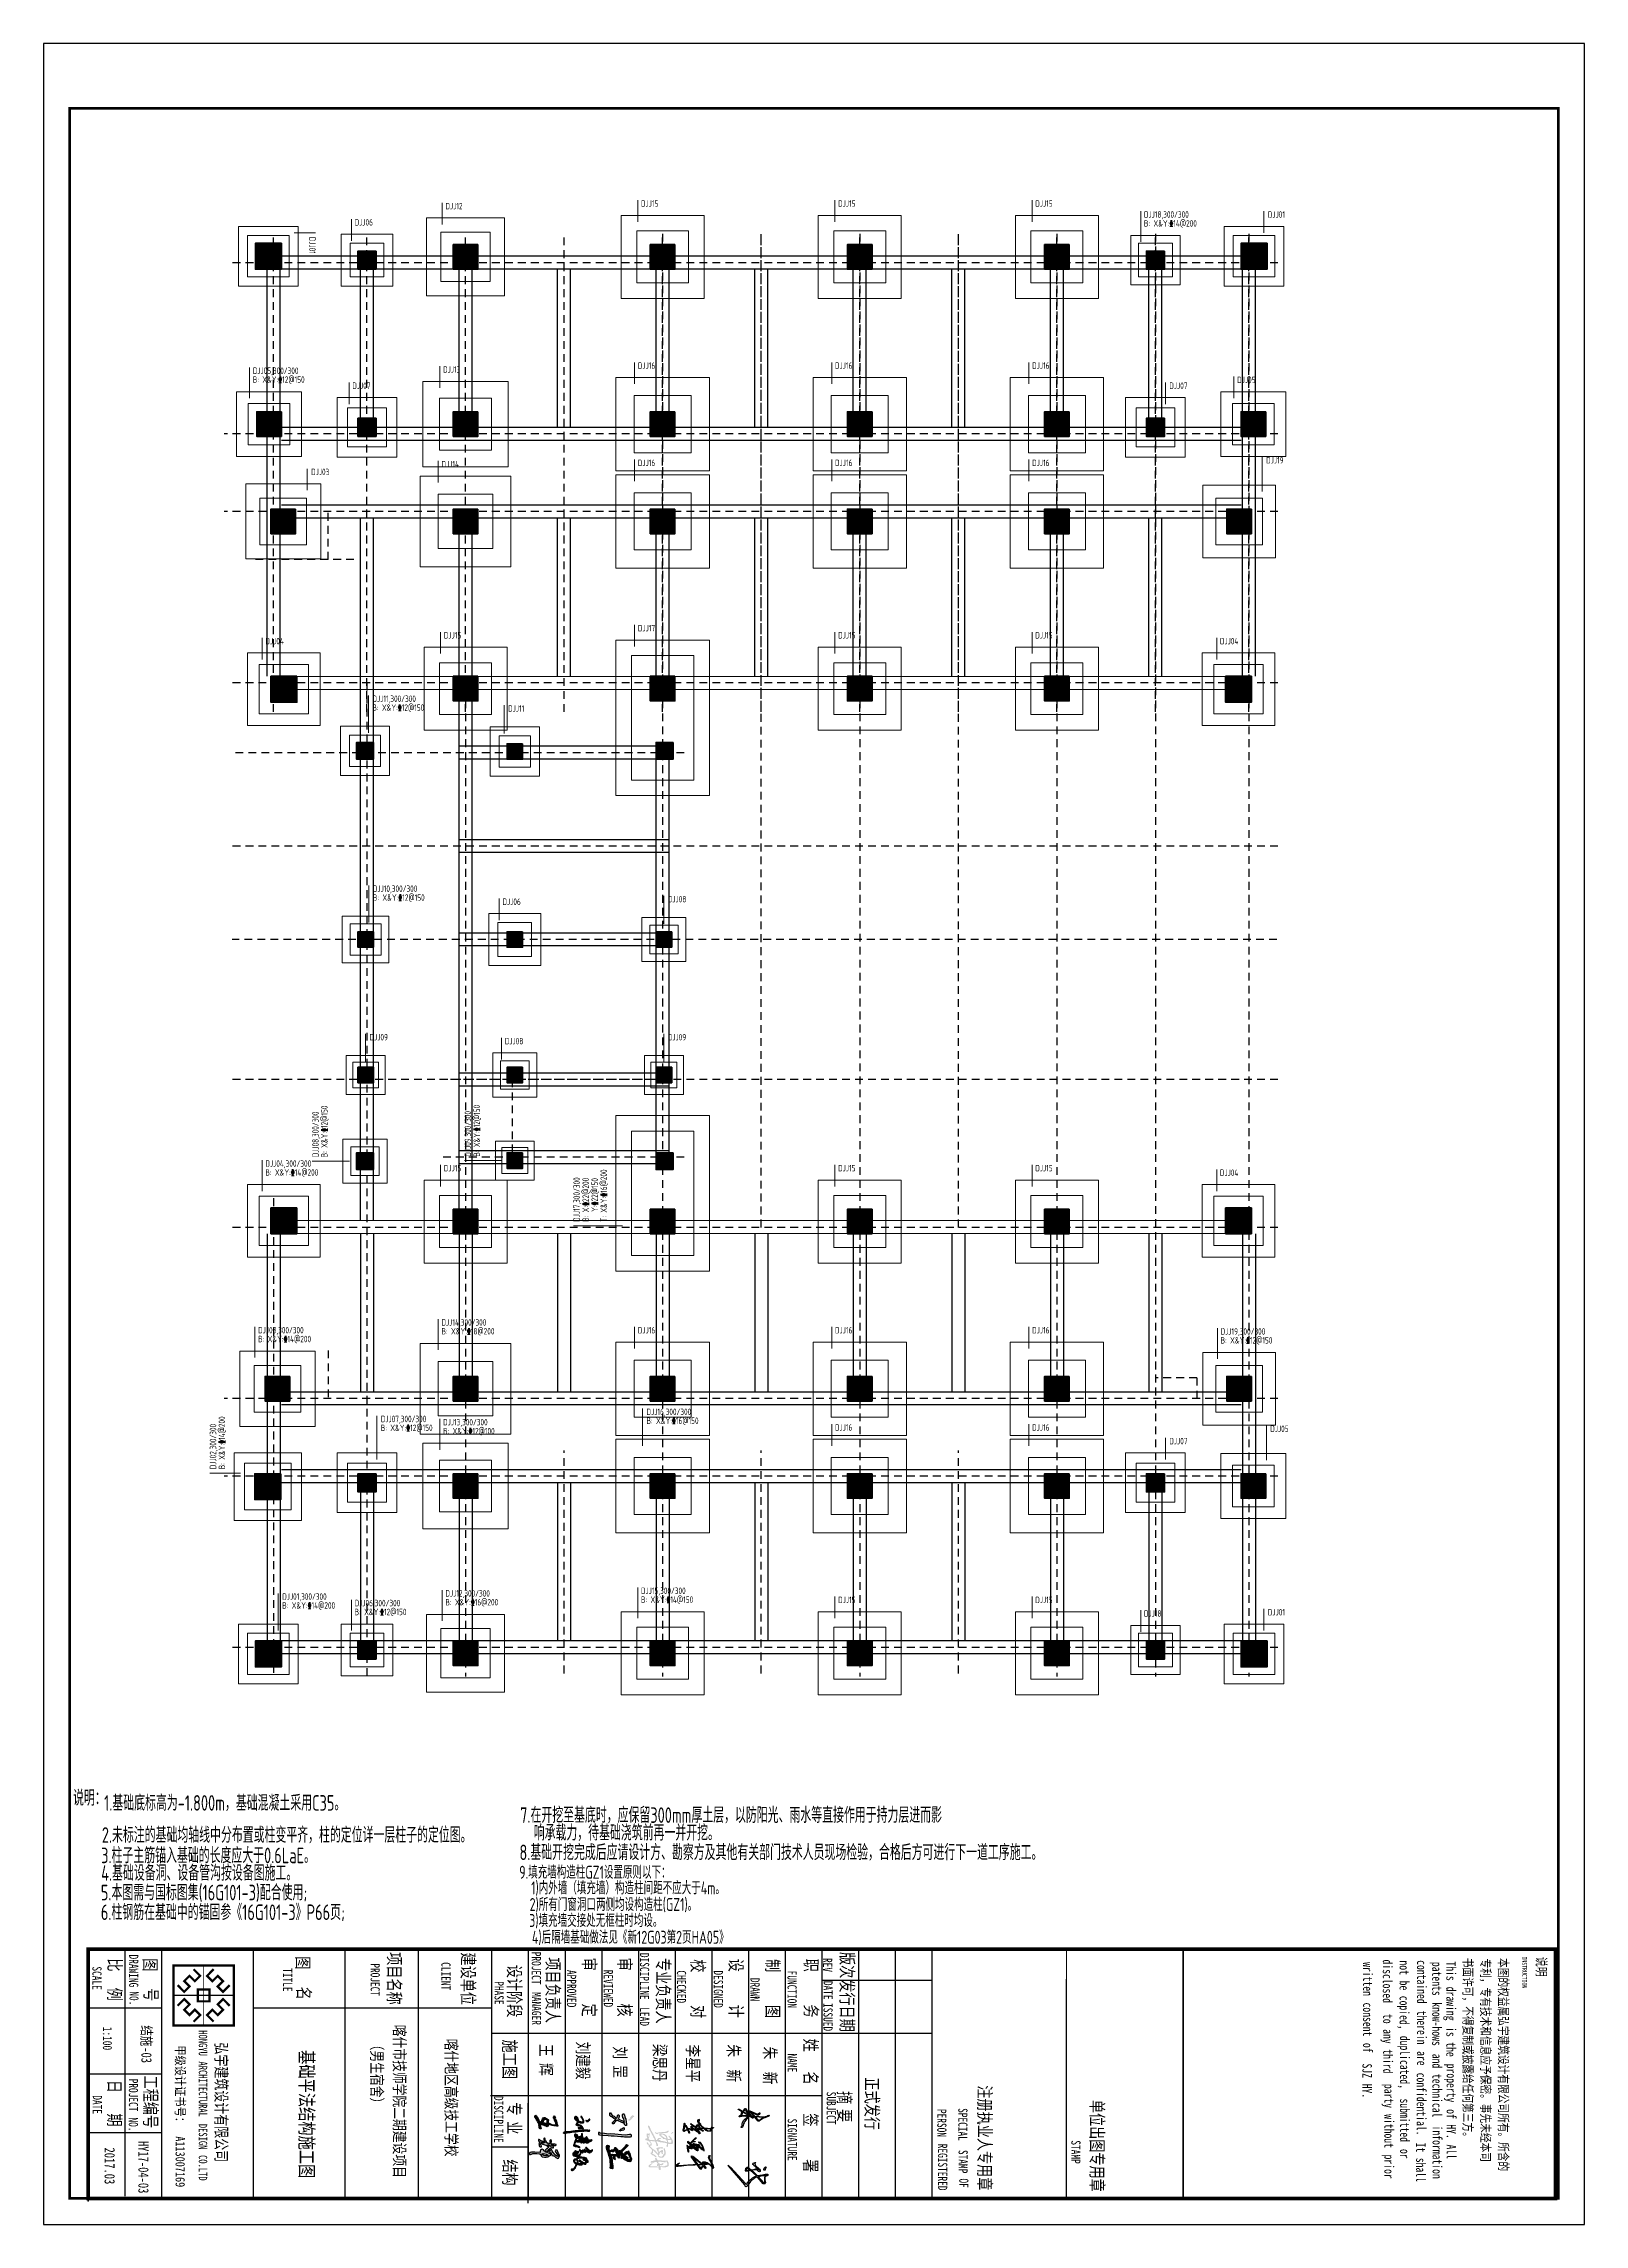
# Model space of a CAD drawing. Header units: millimetres. Extents: x 539196 to 807275, y 431843 to 1156631.
# Drawn here: x 539196 to 598596, y 936443 to 1020543 of the extents above; entities that cross this region are included whole.
import ezdxf
from ezdxf.enums import TextEntityAlignment as Align

# ---------------------------------------------------------------- set-up
doc = ezdxf.new("R2010")
doc.units = ezdxf.units.MM
doc.header["$MEASUREMENT"] = 0
doc.linetypes.add('DOTE', pattern=[2.42, 2, -0.2, 0.02, -0.2])
doc.linetypes.add('虚线', pattern=[500, 300, -200])
for name, color, linetype in [('DOTE', 1, 'DOTE'), ('PUB_TITLE', 4, 'Continuous'), ('SIG_TEXT', 7, 'Continuous'), ('TEXT', 7, 'Continuous'), ('TK', 9, 'Continuous')]:
    doc.layers.add(name, color=color, linetype=linetype)
for name, color, linetype, lineweight in [('基础总说明', 7, 'Continuous', 18), ('柱填充', 9, 'Continuous', 18), ('独基集中标注', 7, 'Continuous', 18), ('独立基础', 110, 'Continuous', 18), ('砼柱', 2, 'Continuous', 35)]:
    doc.layers.add(name, color=color, linetype=linetype, lineweight=lineweight)
doc.styles.add('-宋体', font='', dxfattribs={"width": 0.8})
doc.styles.add('_TEL_DIM', font='simhei.ttf', dxfattribs={"width": 0.8, "height": 3.5})
doc.styles.add('TSSD_Dimension', font='Tssdeng.shx', dxfattribs={"width": 0.7, "bigfont": 'hztxt.shx'})
doc.styles.add('TSSD_Rein', font='Tssdeng.shx', dxfattribs={"width": 0.7, "bigfont": 'hztxt.shx'})
doc.styles.add('样式 1', font='yjkeng.shx', dxfattribs={"width": 0.7, "bigfont": 'yjkchn.shx'})
doc.styles.get('-宋体').set_extended_font_data('SimSun')

msp = doc.modelspace()

# ---------------------------------------------------------------- texts
at = {"style": '-宋体', "width": 0.75}
for s, height, p in [('结施', 396.39, (542965.7, 944118.7)), ('-03', 396.39, (542965.7, 943273)), ('基础平法结构施工图', 537.07, (549072.6, 943163.6))]:
    msp.add_text(s, height=height, rotation=270, dxfattribs=at).set_placement(p)
at = {"layer": 'TEXT', "style": 'TSSD_Rein', "width": 0.7}
for s, height, p in [('7.在开挖至基底时，应保留300mm厚土层，以防阳光、雨水等直接作用于持力层进而影', 600, (557567.3, 951926.5)), ('响承载力，待基础浇筑前再一并开挖。', 600, (558089.6, 951245.9)), ('8.基础开挖完成后应请设计方、勘察方及其他有关部门技术人员现场检验，合格后方可进行下一道工序施工。', 600, (557540.4, 950490)), ('9.填充墙构造柱GZ1设置原则以下：', 500, (557531.1, 949772.1)), ('   1)内外墙（填充墙）构造柱间距不应大于4m。', 500, (557354.1, 949168.1)), ('2)所有门窗洞口两侧均设构造柱(GZ1)。', 500, (557932.1, 948529.1)), ('3)填充墙交接处无框柱时均设。', 500, (557916.1, 947911.1)), ('4)后隔墙基础做法见《新12G03第2页HA05》', 500, (558020.4, 947265.5))]:
    msp.add_text(s, height=height, dxfattribs=at).set_placement(p)
at = {"layer": '基础总说明', "linetype": 'Continuous', "style": 'TSSD_Dimension', "width": 0.7}
msp.add_text('说明：', height=600, dxfattribs=at).set_placement((540329.6, 953187.4), align=Align.TOP_LEFT)
msp.add_text('1.基础底标高为-1.800m，基础混凝土采用C35。', height=600, dxfattribs=at).set_placement((541527.8, 952216.7), align=Align.BOTTOM_LEFT)
for s, p in [('2.未标注的基础均轴线中分布置或柱变平齐，柱的定位详一层柱子的定位图。', (541441.1, 951159.5)), ('3.柱子主筋锚入基础的长度应大于0.6LaE。', (541414.7, 950370.9)), ('4.基础设备洞、设备管沟按设备图施工。', (541414.7, 949695.9)), ('5.本图需与国标图集(16G101-3)配合使用;', (541401.9, 948940.5)), ('6.柱钢筋在基础中的锚固参《16G101-3》P66页;', (541401.9, 948180.4))]:
    msp.add_text(s, height=600, dxfattribs=at).set_placement(p)
at = {"layer": '独基集中标注', "linetype": 'Continuous', "style": '样式 1', "width": 0.7}
for s, p in [('DJ\x8eJ\x8f12', (554685.8, 1014400.7)), ('DJ\x8eJ\x8f15', (562225.8, 1014500.7)), ('DJ\x8eJ\x8f15', (569825.8, 1014500.7)), ('DJ\x8eJ\x8f15', (577425.8, 1014500.7)), ('DJ\x8eJ\x8f06', (551185.8, 1013775.7)), ('DJ\x8eJ\x8f18,300/300', (581615.8, 1014078.5)), ('B: X&Y:\x8414@200', (581615.8, 1013735.9)), ('DJ\x8eJ\x8f01', (586394.2, 1014075.7)), ('DJ\x8eJ\x8f05,300/300', (547260.8, 1008053.5)), ('B: X&Y:\x8412@150', (547260.8, 1007710.9)), ('DJ\x8eJ\x8f13', (554595.8, 1008100.7)), ('DJ\x8eJ\x8f16', (562105.8, 1008250.7)), ('DJ\x8eJ\x8f16', (569705.8, 1008250.7)), ('DJ\x8eJ\x8f16', (577305.8, 1008250.7)), ('DJ\x8eJ\x8f05', (585210.8, 1007700.7)), ('DJ\x8eJ\x8f07', (551095.8, 1007475.7)), ('DJ\x8eJ\x8f07', (582594.2, 1007475.7)), ('DJ\x8eJ\x8f14', (554535.8, 1004450.7)), ('DJ\x8eJ\x8f16', (562105.8, 1004500.7)), ('DJ\x8eJ\x8f16', (569705.8, 1004500.7)), ('DJ\x8eJ\x8f16', (577305.8, 1004500.7)), ('DJ\x8eJ\x8f19', (586326.8, 1004600.7)), ('DJ\x8eJ\x8f03', (549508.6, 1004150.7)), ('DJ\x8eJ\x8f04', (547745.8, 997625.7)), ('DJ\x8eJ\x8f15', (554625.8, 997850.7)), ('DJ\x8eJ\x8f17', (562106.8, 998125.7)), ('DJ\x8eJ\x8f15', (569825.8, 997850.7)), ('DJ\x8eJ\x8f15', (577425.8, 997850.7)), ('DJ\x8eJ\x8f04', (584545.8, 997625.7)), ('DJ\x8eJ\x8f11,300/300', (551871.6, 995403.5)), ('B: X&Y:\x8412@150', (551871.6, 995060.9)), ('DJ\x8eJ\x8f11', (557103.7, 995025.7)), ('DJ\x8eJ\x8f10,300/300', (551889.4, 988078.5)), ('B: X&Y:\x8412@150', (551889.4, 987735.9)), ('DJ\x8eJ\x8f06', (556885.8, 987575.7)), ('DJ\x8eJ\x8f08', (563260.8, 987675.7)), ('DJ\x8eJ\x8f09', (551760.8, 982350.7)), ('DJ\x8eJ\x8f09', (563260.8, 982350.7)), ('DJ\x8eJ\x8f08', (556975.8, 982200.7)), ('DJ\x8eJ\x8f04,300/300', (547745.8, 977478.5)), ('DJ\x8eJ\x8f15', (554625.8, 977300.7)), ('DJ\x8eJ\x8f15', (569825.8, 977300.7)), ('DJ\x8eJ\x8f15', (577425.8, 977300.7)), ('B: X&Y:\x8414@200', (547745.8, 977135.9)), ('DJ\x8eJ\x8f04', (584545.8, 977125.7)), ('DJ\x8eJ\x8f03,300/300', (547465.8, 971053.5)), ('B: X&Y:\x8414@200', (547465.8, 970710.9)), ('DJ\x8eJ\x8f14,300/300', (554535.8, 971353.5)), ('B: X&Y:\x8418@200', (554535.8, 971010.9)), ('DJ\x8eJ\x8f16', (562105.8, 971050.7)), ('DJ\x8eJ\x8f16', (569705.8, 971050.7)), ('DJ\x8eJ\x8f16', (577305.8, 971050.7)), ('DJ\x8eJ\x8f19,300/300', (584570.8, 971003.5)), ('B: X&Y:\x8412@150', (584570.8, 970660.9)), ('DJ\x8eJ\x8f07,300/300', (552194.2, 967628.5)), ('B: X&Y:\x8412@150', (552194.2, 967285.9)), ('DJ\x8eJ\x8f13,300/300', (554595.8, 967503.5)), ('B: X&Y:\x8412@100', (554595.8, 967160.9)), ('DJ\x8eJ\x8f16,300/300', (562439.4, 967903.5)), ('B: X&Y:\x8416@150', (562439.4, 967560.9)), ('DJ\x8eJ\x8f16', (569705.8, 967300.7)), ('DJ\x8eJ\x8f16', (577305.8, 967300.7)), ('DJ\x8eJ\x8f05', (586485.8, 967250.7)), ('DJ\x8eJ\x8f07', (582594.2, 966775.7)), ('DJ\x8eJ\x8f01,300/300', (548394.2, 960778.5)), ('B: X&Y:\x8414@200', (548394.2, 960435.9)), ('DJ\x8eJ\x8f06,300/300', (551185.8, 960528.5)), ('DJ\x8eJ\x8f12,300/300', (554685.8, 960903.5)), ('B: X&Y:\x8416@200', (554685.8, 960560.9)), ('DJ\x8eJ\x8f15,300/300', (562225.8, 961003.5)), ('B: X&Y:\x8414@150', (562225.8, 960660.9)), ('DJ\x8eJ\x8f15', (569825.8, 960650.7)), ('DJ\x8eJ\x8f15', (577425.8, 960650.7)), ('B: X&Y:\x8412@150', (551185.8, 960185.9)), ('DJ\x8eJ\x8f18', (581615.8, 960125.7)), ('DJ\x8eJ\x8f01', (586394.2, 960175.7))]:
    msp.add_text(s, height=250, dxfattribs=at).set_placement(p, align=Align.TOP_LEFT)
for s, rotation, p in [('DJ\x8eJ\x8f01', 270, (549682.4, 1013093.2)), ('DJ\x8eJ\x8f08,300/300', 90.000003, (549550.6, 977593.2)), ('B: X&Y:\x8412@150', 90.000003, (549893.2, 977593.2)), ('DJ\x8eJ\x8f09,300/300', 90.000003, (555425.6, 977618.2)), ('B: X&Y:\x8412@150', 90.000003, (555768.2, 977618.2)), ('DJ\x8eJ\x8f17,300/300', 90.000003, (559620.1, 975105.2)), ('B: X:\x8422@200', 90.000003, (559967.8, 975105.2)), ('   Y:\x8422@150', 90.000003, (560315.5, 975105.2)), ('T: X&Y:\x8416@200', 90.000003, (560663.2, 975105.2)), ('B: X&Y:\x8414@200', 90.000003, (545943.2, 965563.2)), ('DJ\x8eJ\x8f02,300/300', 90.000003, (545600.6, 965563.2))]:
    msp.add_text(s, height=250, rotation=rotation, dxfattribs=at).set_placement(p, align=Align.TOP_LEFT)

# ---------------------------------------------------------------- blocks, each defined once
blk = doc.blocks.new('logo')
at = {"color": 6}
blk.add_line((1004, 2011), (1004, 0), dxfattribs=at)
at = {"color": 6, "const_width": 74.6}
for points in [[(0, 2011), (2008, 2011), (2008, 0), (0, 0)], [(809, 1198), (1199, 1198), (1199, 813), (809, 813)]]:
    blk.add_lwpolyline(points, close=True, dxfattribs=at)
at = {"color": 6}
blk.add_lwpolyline([(0, 2011), (2008, 2011), (2008, 0), (0, 0)], close=True, dxfattribs=at)
for points, const_width in [([(660, 1874), (883, 1654), (704, 1475), (526, 1653), (350, 1477), (528, 1299), (350, 1120), (129, 1340)], 74.6), ([(1004, 2011), (1004, 0)], 15.2), ([(1348, 1874), (1125, 1654), (1304, 1475), (1482, 1653), (1658, 1477), (1480, 1299), (1659, 1120), (1879, 1340)], 74.6), ([(0, 1006), (2008, 1006)], 15.2), ([(660, 137), (883, 357), (704, 536), (526, 358), (350, 534), (528, 712), (350, 891), (129, 671)], 74.6), ([(1348, 137), (1125, 357), (1304, 536), (1482, 358), (1658, 534), (1480, 712), (1659, 891), (1879, 671)], 74.6)]:
    blk.add_lwpolyline(points, dxfattribs=dict(at, const_width=const_width))
blk = doc.blocks.new('qmzx01')
h = blk.add_hatch(color=256)
h.paths.add_polyline_path([(814930, 31810), (814638, 31524), (814644, 31539), (814668, 31584), (814889, 32014), (814872, 32035), (814815, 32118), (814751, 32167), (814700, 32148), (814712, 32126), (814741, 32066), (814801, 32001), (814548, 31441), (814558, 31411), (814578, 31401), (814598, 31416), (814931, 31730), (814926, 31558), (814703, 31367), (814659, 31325), (814592, 31277), (814540, 31234), (814456, 31184), (814397, 31149), (814396, 31123), (814396, 31106), (814421, 31095), (814502, 31028), (814521, 31015), (814545, 31008), (814593, 30941), (814450, 30687), (814442, 30665), (814440, 30639), (814443, 30625), (814475, 30625), (814475, 30639), (814634, 30900), (814661, 30880), (814698, 30865), (814772, 30847), (814813, 30833), (814857, 30789), (814895, 30738), (814926, 30695), (814959, 30693), (814987, 30712), (814974, 30751), (814951, 30892), (814938, 31016), (814942, 31085), (814948, 31126), (814953, 31194), (814948, 31288), (815003, 31260), (815049, 31207), (815178, 31068), (815254, 31008), (815370, 30953), (815391, 30936), (815490, 30907), (815568, 30898), (815593, 30896), (815633, 30886), (815677, 30853), (815707, 30836), (815733, 30845), (815749, 30881), (815728, 30926), (815623, 30971), (815474, 31010), (815406, 31036), (815309, 31084), (815227, 31163), (815160, 31214), (815095, 31268), (815030, 31310), (814963, 31339), (814962, 31467), (815082, 31627), (815082, 31659), (815052, 31682), (815019, 31674), (814977, 31631), (814988, 31778), (815291, 32045), (815291, 32115), (815281, 32145), (815179, 32273), (815153, 32306), (815118, 32336), (815070, 32415), (815055, 32437), (815058, 32460), (815067, 32509), (814942, 32792), (814935, 32806), (814919, 32819), (814905, 32822), (814889, 32819), (814860, 32803), (814887, 32725), (814929, 32652), (814954, 32572), (814981, 32503), (814985, 32468)])
h.paths.add_polyline_path([(815041, 32371), (815058, 32340), (815219, 32126), (815223, 32085), (815218, 32058), (814987, 31839)], flags=16)
h.paths.add_polyline_path([(814899, 31476), (814903, 31458), (814876, 31440), (814873, 31436), (814866, 31410), (814850, 31388), (814622, 30985), (814593, 31026), (814568, 31048), (814540, 31073), (814511, 31099), (814493, 31115), (814500, 31139), (814537, 31167), (814588, 31196), (814662, 31246), (814732, 31297), (814844, 31406), (814871, 31434)], flags=16)
h.paths.add_polyline_path([(814911, 31397), (814899, 31318), (814898, 31215), (814896, 31165), (814885, 31093), (814881, 31026), (814892, 30925), (814903, 30828), (814895, 30829), (814877, 30855), (814854, 30877), (814832, 30887), (814791, 30899), (814732, 30914), (814699, 30922), (814655, 30939)], flags=16)
for points in [[(814889, 32819), (814905, 32822), (814919, 32819), (814935, 32806), (814942, 32792), (815067, 32509), (815058, 32460), (815056, 32449), (815057, 32434), (815070, 32415), (815118, 32336), (815153, 32306), (815179, 32273), (815281, 32145), (815291, 32115), (815291, 32045), (814988, 31778), (814977, 31631), (815019, 31674), (815052, 31682), (815082, 31659), (815082, 31627), (814962, 31467), (814963, 31339), (815030, 31310), (815095, 31268), (815160, 31214), (815227, 31163), (815309, 31084), (815406, 31036), (815474, 31010), (815623, 30971), (815728, 30926), (815749, 30881), (815733, 30845), (815707, 30836), (815677, 30853), (815633, 30886), (815593, 30896), (815568, 30898), (815490, 30907), (815391, 30936), (815370, 30953), (815254, 31008), (815178, 31068), (815049, 31207), (815003, 31260), (814958, 31283), (814949, 31280), (814953, 31194), (814948, 31126), (814942, 31085), (814938, 31016), (814951, 30892), (814974, 30751), (814987, 30712), (814959, 30693), (814926, 30695), (814895, 30738), (814857, 30789), (814813, 30833), (814772, 30847), (814698, 30865), (814661, 30880), (814641, 30895), (814628, 30889), (814475, 30639), (814475, 30625), (814463, 30625), (814443, 30625), (814440, 30639), (814442, 30665), (814450, 30687), (814589, 30934), (814585, 30952), (814545, 31008), (814521, 31015), (814502, 31028), (814421, 31095), (814396, 31106), (814396, 31123), (814397, 31149), (814456, 31184), (814540, 31234), (814592, 31277), (814659, 31325), (814703, 31367), (814916, 31549), (814926, 31563), (814931, 31730), (814598, 31416), (814578, 31401), (814558, 31411), (814548, 31441), (814801, 32001), (814741, 32066), (814712, 32126), (814700, 32148), (814751, 32167), (814815, 32118), (814872, 32035), (814889, 32014), (814668, 31584), (814644, 31539), (814638, 31524), (814930, 31810), (814985, 32468), (814981, 32503), (814954, 32572), (814929, 32652), (814887, 32725), (814860, 32803), (814889, 32819)], [(814911, 31397), (814660, 30949), (814666, 30935), (814699, 30922), (814732, 30914), (814791, 30899), (814832, 30887), (814854, 30877), (814877, 30855), (814895, 30829), (814903, 30828), (814892, 30925), (814881, 31026), (814885, 31093), (814896, 31165), (814898, 31215), (814899, 31318), (814911, 31397)], [(815040, 32361), (814989, 31850), (814997, 31848), (815218, 32058), (815223, 32085), (815219, 32126), (815058, 32340), (815046, 32362)]]:
    blk.add_lwpolyline(points, close=True)
blk.add_lwpolyline([(814899, 31476), (814871, 31434), (814844, 31406), (814732, 31297), (814662, 31246), (814588, 31196), (814537, 31167), (814500, 31139), (814493, 31115), (814511, 31099), (814540, 31073), (814568, 31048), (814593, 31026), (814616, 30993), (814624, 30987), (814850, 31388), (814866, 31410), (814873, 31438), (814903, 31458), (814899, 31476)])
blk = doc.blocks.new('qmzx02')
h = blk.add_hatch(color=256)
h.paths.add_polyline_path([(813108, 27258), (813478, 27591), (813494, 27645), (813493, 27674), (813459, 27704), (813418, 27713), (813343, 27693), (813266, 27688), (813195, 27681), (813234, 27684), (813260, 27685), (813321, 27686), (813372, 27686), (813410, 27682), (813432, 27669), (813446, 27654), (813440, 27637), (813077, 27305), (813071, 27319), (813067, 27345), (813063, 27399), (813040, 27530), (813027, 27644), (813014, 27764), (813025, 27758), (813066, 27696), (813093, 27675), (813100, 27676), (813061, 27716), (813041, 27762), (813021, 27788), (813031, 27804), (813031, 27821), (812997, 27871), (812945, 27861), (812933, 27814), (812939, 27701), (812970, 27540), (813017, 27254), (812719, 26948), (812717, 26967), (812693, 27135), (812693, 27169), (812697, 27230), (812779, 27327), (812806, 27387), (812776, 27419), (812718, 27426), (812652, 27377), (812446, 27160), (812398, 27126), (812336, 27116), (812270, 27165), (812270, 27148), (812265, 27124), (812285, 27067), (812317, 27011), (812359, 26995), (812396, 27002), (812410, 27031), (812439, 27062), (812454, 27085), (812491, 27121), (812494, 27140), (812549, 27194), (812599, 27272), (812664, 27328), (812692, 27355), (812723, 27370), (812709, 27357), (812690, 27334), (812661, 27296), (812646, 27239), (812634, 27187), (812642, 27145), (812663, 27064), (812692, 26900), (812631, 26832), (812574, 26765), (812536, 26729), (812535, 26674), (812571, 26642), (812605, 26606), (812746, 26580), (812778, 26611), (812764, 26669), (812763, 26714), (812737, 26877), (813039, 27202), (813070, 27116), (813150, 26972), (813209, 26927), (813245, 26860), (813288, 26806), (813447, 26685), (813498, 26654), (813494, 26609), (812548, 25733), (812499, 25682), (812427, 25595), (812464, 25613), (813545, 26539), (813617, 26566), (813660, 26610), (813637, 26666), (813613, 26679), (813574, 26706), (813481, 26779), (813405, 26827), (813353, 26863), (813305, 26927), (813257, 26984), (813214, 27030), (813177, 27081), (813137, 27131), (813096, 27240)])
h.paths.add_polyline_path([(812698, 26846), (812701, 26820), (812712, 26731), (812723, 26633), (812700, 26631), (812684, 26645), (812610, 26682), (812613, 26731)], flags=16)
h.paths.add_polyline_path([(812704, 27692), (812687, 27692), (812631, 27698), (812617, 27701), (812589, 27722), (812536, 27748), (812522, 27718), (812541, 27697), (812573, 27668), (812595, 27647), (812626, 27626), (812658, 27627), (812675, 27621), (812714, 27622), (812717, 27653)], flags=17)
for points in [[(812270, 27165), (812336, 27116), (812398, 27126), (812446, 27160), (812652, 27377), (812718, 27426), (812776, 27419), (812806, 27387), (812779, 27327), (812697, 27230), (812693, 27169), (812693, 27135), (812717, 26967), (812719, 26948), (813017, 27254), (812970, 27540), (812939, 27701), (812933, 27814), (812945, 27861), (812997, 27871), (813031, 27821), (813031, 27804), (813021, 27788), (813041, 27762), (813061, 27716), (813099, 27677), (813168, 27678), (813266, 27688), (813343, 27693), (813418, 27713), (813459, 27704), (813493, 27674), (813494, 27645), (813478, 27591), (813108, 27258), (813096, 27240), (813137, 27131), (813177, 27081), (813214, 27030), (813257, 26984), (813305, 26927), (813353, 26863), (813405, 26827), (813481, 26779), (813574, 26706), (813613, 26679), (813637, 26666), (813660, 26610), (813617, 26566), (813545, 26539), (812464, 25613), (812427, 25595), (812499, 25682), (812548, 25733), (813494, 26609), (813498, 26654), (813447, 26685), (813288, 26806), (813245, 26860), (813209, 26927), (813150, 26972), (813070, 27116), (813039, 27202), (812737, 26877), (812763, 26714), (812764, 26669), (812778, 26611), (812746, 26580), (812605, 26606), (812571, 26642), (812535, 26674), (812536, 26729), (812574, 26765), (812631, 26832), (812692, 26900), (812663, 27064), (812642, 27145), (812634, 27187), (812646, 27239), (812661, 27296), (812690, 27334), (812709, 27357), (812723, 27370), (812692, 27355), (812664, 27328), (812599, 27272), (812549, 27194), (812494, 27140), (812491, 27121), (812454, 27085), (812439, 27062), (812410, 27031), (812396, 27002), (812359, 26995), (812317, 27011), (812285, 27067), (812265, 27124), (812270, 27148)], [(813077, 27305), (813440, 27637), (813446, 27654), (813432, 27669), (813410, 27682), (813372, 27686), (813321, 27686), (813260, 27685), (813234, 27684), (813124, 27676), (813093, 27675), (813066, 27696), (813025, 27758), (813014, 27764), (813027, 27644), (813040, 27530), (813063, 27399), (813067, 27345), (813071, 27319)], [(812698, 26846), (812613, 26731), (812610, 26682), (812684, 26645), (812700, 26631), (812723, 26633), (812712, 26731), (812701, 26820)]]:
    blk.add_lwpolyline(points, close=True)
blk.add_lwpolyline([(812536, 27748), (812589, 27722), (812617, 27701), (812631, 27698), (812687, 27692), (812704, 27692), (812717, 27653), (812714, 27622), (812675, 27621), (812658, 27627), (812626, 27626), (812595, 27647), (812573, 27668), (812541, 27697), (812522, 27718), (812536, 27748)])
blk = doc.blocks.new('A$C252E1BA3')
at = {"layer": 'SIG_TEXT', "lineweight": 25}
h = blk.add_hatch(color=1, dxfattribs=at)
h.paths.add_polyline_path([(714, 923), (714, 955), (703, 985), (663, 987), (649, 968), (645, 925), (665, 806), (658, 688), (635, 489), (625, 371), (635, 296), (614, 177), (610, 59), (589, 24), (575, 23), (590, 0), (649, 0), (661, 32), (670, 132), (680, 291), (683, 376), (685, 473), (704, 664), (710, 734), (714, 775), (713, 834)])
h.paths.add_polyline_path([(519, 755), (494, 770), (466, 772), (443, 747), (464, 722), (482, 680), (508, 646), (531, 624), (544, 634), (538, 661), (530, 678), (527, 712)])
h.paths.add_polyline_path([(269, 826), (188, 813), (122, 784), (75, 778), (40, 763), (36, 755), (34, 732), (48, 715), (88, 722), (136, 732), (180, 754), (241, 771), (282, 781), (275, 761), (250, 734), (231, 702), (212, 648), (194, 609), (181, 596), (144, 611), (107, 619), (76, 621), (61, 605), (63, 580), (92, 569), (140, 555), (157, 540), (135, 501), (104, 467), (80, 414), (34, 384), (3, 364), (0, 340), (26, 336), (83, 339), (106, 368), (120, 400), (167, 461), (202, 519), (221, 492), (233, 475), (264, 448), (290, 420), (320, 420), (341, 426), (324, 459), (286, 481), (254, 523), (224, 561), (239, 589), (280, 678), (310, 744), (328, 778), (346, 781), (384, 805), (382, 841), (335, 841)])
h.paths.add_polyline_path([(141, 1026), (124, 1040), (124, 1059), (105, 1069), (89, 1035), (67, 1039), (84, 998), (116, 964), (134, 945), (166, 948), (186, 904), (228, 885), (240, 917), (225, 949), (200, 977), (165, 1005)])
h = blk.add_hatch(color=1, dxfattribs=at)
h.paths.add_polyline_path([(1089, 717), (1119, 691), (1135, 689), (1151, 694), (1152, 711), (1074, 789), (982, 880), (961, 875), (950, 840), (967, 819), (998, 804), (1032, 771)])
h.paths.add_polyline_path([(1320, 486), (1311, 447), (1322, 429), (1376, 457), (1387, 482), (1393, 503), (1372, 510), (1353, 501)])
h.paths.add_polyline_path([(1126, 325), (1068, 313), (1007, 316), (974, 303), (965, 272), (974, 250), (996, 240), (1048, 240), (1092, 251), (1144, 271), (1197, 289), (1272, 313), (1354, 336), (1414, 347), (1478, 352), (1524, 360), (1557, 361), (1597, 361), (1634, 351), (1661, 371), (1676, 410), (1661, 428), (1590, 430), (1518, 423), (1469, 414), (1422, 405), (1354, 401), (1302, 383), (1244, 364), (1204, 345), (1173, 339), (1164, 350), (1158, 370), (1158, 385), (1164, 415), (1164, 439), (1164, 455), (1123, 472), (1102, 469), (1090, 452), (1106, 417), (1106, 392), (1120, 358)])
blk.add_hatch(color=1, dxfattribs=at).paths.add_polyline_path([(1316, 759), (1340, 792), (1351, 810), (1380, 837), (1379, 866), (1361, 870), (1335, 873), (1320, 856), (1305, 836), (1286, 808), (1271, 790), (1257, 784), (1240, 790), (1246, 815), (1251, 837), (1229, 845), (1210, 852), (1190, 853), (1169, 844), (1157, 835), (1178, 808), (1202, 780), (1229, 769), (1246, 764), (1258, 751), (1246, 750), (1235, 726), (1216, 721), (1185, 711), (1161, 690), (1140, 690), (1132, 672), (1118, 659), (1125, 632), (1139, 622), (1174, 631), (1206, 655), (1224, 659), (1225, 642), (1224, 622), (1216, 619), (1181, 602), (1137, 584), (1104, 569), (1062, 545), (1051, 538), (1031, 507), (1038, 491), (1079, 481), (1108, 499), (1141, 516), (1188, 533), (1221, 559), (1234, 564), (1235, 538), (1240, 513), (1243, 475), (1240, 441), (1235, 413), (1235, 399), (1250, 395), (1275, 395), (1286, 431), (1292, 490), (1295, 540), (1291, 572), (1305, 575), (1343, 586), (1349, 618), (1335, 641), (1310, 648), (1297, 634), (1275, 619), (1263, 624), (1265, 639), (1257, 658), (1234, 669), (1245, 670), (1273, 683), (1310, 695), (1349, 679), (1364, 683), (1349, 708), (1342, 725), (1349, 725), (1373, 756), (1406, 793), (1438, 864), (1451, 941), (1422, 985), (1380, 996), (1331, 980), (1216, 947), (1192, 931), (1153, 914), (1149, 892), (1155, 874), (1175, 867), (1194, 872), (1201, 883), (1260, 909), (1338, 932), (1383, 943), (1400, 925), (1393, 876), (1374, 818), (1338, 747), (1300, 727), (1301, 742)])
at = {"layer": 'SIG_TEXT', "color": 1, "lineweight": 25}
for points in [[(328, 778), (310, 744), (280, 678), (239, 589), (224, 561), (254, 523), (286, 481), (324, 459), (341, 426), (320, 420), (290, 420), (264, 448), (233, 475), (221, 492), (202, 519), (167, 461), (120, 400), (106, 368), (83, 339), (26, 336), (0, 340), (3, 364), (34, 384), (80, 414), (104, 467), (135, 501), (157, 540), (140, 555), (92, 569), (63, 580), (61, 605), (76, 621), (107, 619), (144, 611), (181, 596), (194, 609), (212, 648), (231, 702), (250, 734), (275, 761), (282, 781), (241, 771), (180, 754), (136, 732), (88, 722), (48, 715), (34, 732), (36, 755), (40, 763)], [(40, 763), (75, 778), (122, 784), (188, 813), (269, 826), (335, 841), (382, 841), (384, 805), (346, 781), (328, 778)], [(519, 755), (527, 712), (530, 678), (538, 661), (544, 634), (531, 624), (508, 646), (482, 680), (464, 722), (443, 747), (466, 772), (494, 770), (519, 755)], [(703, 985), (663, 987), (649, 968), (645, 925), (665, 806), (658, 688), (635, 489), (625, 371), (635, 296), (614, 177), (610, 59), (589, 24), (575, 23), (590, 0), (649, 0), (661, 32), (670, 132), (680, 291), (683, 376), (685, 473), (704, 664), (710, 734), (714, 775), (713, 834), (714, 923), (714, 955), (703, 985)], [(982, 880), (1074, 789), (1152, 711), (1151, 694), (1135, 689), (1119, 691), (1089, 717), (1032, 771), (998, 804), (967, 819), (950, 840), (961, 875), (982, 880)], [(1342, 725), (1349, 708), (1364, 683), (1349, 679), (1310, 695), (1273, 683), (1245, 670), (1234, 669), (1257, 658), (1265, 639), (1263, 624), (1275, 619), (1297, 634), (1310, 648), (1335, 641), (1349, 618), (1343, 586), (1305, 575), (1291, 572), (1295, 540), (1292, 490), (1286, 431), (1275, 395), (1250, 395), (1235, 399), (1235, 413), (1240, 441), (1243, 475), (1240, 513), (1235, 538), (1234, 564), (1221, 559), (1188, 533), (1141, 516), (1108, 499), (1079, 481), (1038, 491), (1031, 507), (1051, 538), (1062, 545), (1104, 569), (1137, 584), (1181, 602), (1216, 619), (1224, 622), (1225, 642), (1224, 659), (1224, 659), (1206, 655), (1174, 631), (1139, 622), (1125, 632), (1118, 659), (1132, 672), (1140, 690), (1161, 690), (1185, 711), (1216, 721), (1235, 726), (1246, 750), (1258, 751), (1246, 764), (1229, 769), (1202, 780), (1178, 808), (1157, 835), (1169, 844), (1190, 853), (1210, 852), (1229, 845), (1251, 837), (1246, 815), (1240, 790), (1257, 784), (1271, 790), (1286, 808), (1305, 836), (1320, 856), (1335, 873), (1361, 870), (1379, 866), (1380, 837), (1351, 810), (1340, 792), (1316, 759), (1301, 742), (1300, 727)], [(1342, 725), (1349, 725), (1373, 756), (1406, 793), (1438, 864), (1451, 941), (1422, 985), (1380, 996), (1331, 980), (1216, 947), (1192, 931), (1153, 914), (1149, 892), (1155, 874), (1175, 867), (1194, 872), (1201, 883)], [(1201, 883), (1260, 909), (1338, 932), (1383, 943), (1400, 925), (1393, 876), (1374, 818), (1338, 747), (1300, 727), (1309, 727)], [(1123, 472), (1164, 455), (1164, 439), (1164, 415), (1158, 385), (1158, 370), (1164, 350), (1173, 339), (1204, 345), (1244, 364), (1302, 383), (1354, 401), (1422, 405), (1469, 414), (1518, 423), (1590, 430), (1661, 428), (1676, 410), (1661, 371), (1634, 351), (1597, 361), (1557, 361), (1524, 360), (1478, 352), (1414, 347), (1354, 336), (1272, 313), (1197, 289), (1144, 271), (1092, 251), (1048, 240), (996, 240), (974, 250), (965, 272), (974, 303), (1007, 316), (1068, 313), (1126, 325), (1120, 358), (1106, 392), (1106, 417), (1090, 452), (1102, 469), (1123, 472)], [(1353, 501), (1320, 486), (1311, 447), (1322, 429), (1376, 457), (1387, 482), (1393, 503), (1372, 510), (1353, 501)]]:
    blk.add_lwpolyline(points, dxfattribs=at)
blk = doc.blocks.new('lxp')
h = blk.add_hatch(color=256)
h.paths.add_polyline_path([(28573, 14707), (28573, 14711), (28573, 14720), (28573, 14721), (28573, 14723), (28573, 14725), (28572, 14726), (28571, 14727), (28569, 14727), (28567, 14726), (28564, 14725), (28564, 14727), (28564, 14729), (28563, 14730), (28561, 14731), (28559, 14734), (28556, 14737), (28554, 14740), (28553, 14740), (28553, 14738), (28553, 14735), (28553, 14732), (28551, 14731), (28551, 14727), (28553, 14730), (28554, 14729), (28558, 14728), (28558, 14716), (28557, 14708), (28557, 14691), (28551, 14683), (28545, 14677), (28542, 14673), (28539, 14672), (28536, 14670), (28533, 14669), (28526, 14662), (28523, 14660), (28521, 14660), (28518, 14661), (28517, 14662), (28512, 14662), (28511, 14663), (28508, 14660), (28511, 14659), (28512, 14658), (28512, 14655), (28515, 14654), (28517, 14654), (28519, 14654), (28523, 14655), (28529, 14659), (28534, 14662), (28540, 14668), (28548, 14674), (28552, 14678), (28556, 14683), (28556, 14669), (28556, 14668), (28542, 14658), (28538, 14654), (28537, 14650), (28542, 14647), (28548, 14646), (28551, 14645), (28546, 14636), (28537, 14623), (28533, 14619), (28532, 14618), (28533, 14616), (28537, 14616), (28537, 14619), (28542, 14624), (28547, 14632), (28550, 14637), (28553, 14641), (28555, 14642), (28556, 14643), (28557, 14643), (28559, 14642), (28561, 14638), (28562, 14637), (28560, 14634), (28550, 14622), (28548, 14622), (28547, 14621), (28546, 14619), (28547, 14618), (28550, 14618), (28552, 14619), (28554, 14619), (28557, 14620), (28561, 14622), (28565, 14624), (28567, 14625), (28569, 14624), (28567, 14622), (28564, 14617), (28560, 14614), (28559, 14610), (28559, 14604), (28561, 14600), (28560, 14600), (28557, 14599), (28552, 14597), (28548, 14593), (28542, 14589), (28540, 14587), (28537, 14585), (28534, 14584), (28531, 14584), (28529, 14582), (28531, 14580), (28538, 14580), (28541, 14580), (28546, 14579), (28549, 14578), (28555, 14578), (28559, 14577), (28565, 14575), (28570, 14575), (28573, 14576), (28574, 14578), (28574, 14581), (28572, 14586), (28565, 14599), (28566, 14599), (28568, 14599), (28570, 14601), (28572, 14602), (28575, 14604), (28577, 14604), (28580, 14605), (28582, 14605), (28584, 14607), (28584, 14609), (28582, 14609), (28580, 14609), (28576, 14608), (28573, 14607), (28569, 14604), (28564, 14602), (28563, 14602), (28562, 14604), (28562, 14610), (28562, 14612), (28566, 14615), (28569, 14622), (28571, 14625), (28571, 14626), (28568, 14628), (28566, 14626), (28564, 14626), (28561, 14625), (28558, 14623), (28555, 14621), (28553, 14621), (28552, 14621), (28553, 14623), (28558, 14629), (28561, 14632), (28567, 14638), (28575, 14647), (28579, 14654), (28583, 14660), (28587, 14664), (28587, 14665), (28587, 14666), (28584, 14666), (28581, 14665), (28577, 14663), (28574, 14662), (28570, 14660), (28566, 14657), (28562, 14653), (28561, 14653), (28561, 14657), (28562, 14660), (28568, 14673), (28571, 14679), (28573, 14681), (28573, 14684), (28570, 14684), (28568, 14682), (28565, 14677), (28563, 14675), (28560, 14672), (28559, 14672), (28559, 14688), (28566, 14694), (28569, 14699)])
h.paths.add_polyline_path([(28562, 14697), (28560, 14695), (28560, 14700), (28561, 14716), (28561, 14728), (28561, 14728), (28561, 14728), (28562, 14727), (28564, 14723), (28564, 14722), (28566, 14723), (28567, 14724), (28568, 14725), (28571, 14724), (28571, 14712), (28569, 14708)], flags=16)
h.paths.add_polyline_path([(28564, 14672), (28564, 14670), (28563, 14667), (28562, 14665), (28561, 14664), (28560, 14664), (28559, 14668), (28560, 14669), (28562, 14671)], flags=16)
h.paths.add_polyline_path([(28556, 14665), (28557, 14663), (28558, 14662), (28558, 14658), (28556, 14654), (28555, 14650), (28553, 14648), (28551, 14648), (28550, 14648), (28547, 14649), (28545, 14649), (28543, 14650), (28541, 14651), (28543, 14653), (28545, 14656), (28546, 14657), (28549, 14658), (28551, 14660)], flags=16)
h.paths.add_polyline_path([(28580, 14661), (28580, 14660), (28578, 14657), (28573, 14650), (28568, 14643), (28566, 14641), (28565, 14641), (28564, 14641), (28562, 14643), (28562, 14646), (28562, 14647), (28562, 14648), (28564, 14650), (28566, 14652), (28569, 14654), (28571, 14657), (28574, 14658), (28577, 14659), (28579, 14661)], flags=16)
h.paths.add_polyline_path([(28563, 14597), (28564, 14595), (28567, 14588), (28571, 14581), (28569, 14579), (28565, 14579), (28559, 14580), (28552, 14581), (28547, 14581), (28544, 14582), (28540, 14582), (28540, 14583), (28544, 14586), (28550, 14590), (28555, 14594), (28562, 14597)], flags=16)
blk.add_hatch(color=256).paths.add_polyline_path([(28635, 14617), (28636, 14620), (28633, 14625), (28632, 14628), (28631, 14633), (28631, 14641), (28630, 14640), (28630, 14627), (28629, 14626), (28612, 14645), (28610, 14645), (28610, 14642)])
h = blk.add_hatch(color=256)
h.paths.add_polyline_path([(28673, 14679), (28677, 14685), (28679, 14687), (28680, 14688), (28680, 14690), (28676, 14690), (28661, 14684), (28648, 14679), (28640, 14673), (28635, 14669), (28633, 14660), (28633, 14659), (28634, 14659), (28641, 14670), (28659, 14680), (28667, 14683), (28671, 14685), (28672, 14684), (28661, 14667), (28652, 14665), (28648, 14660), (28644, 14641), (28644, 14637), (28642, 14634), (28640, 14630), (28642, 14628), (28652, 14638), (28654, 14638), (28652, 14635), (28645, 14621), (28635, 14607), (28630, 14600), (28632, 14598), (28634, 14598), (28662, 14630), (28662, 14628), (28661, 14624), (28653, 14620), (28651, 14614), (28659, 14605), (28654, 14599), (28651, 14598), (28649, 14596), (28652, 14594), (28657, 14596), (28665, 14597), (28684, 14601), (28687, 14604), (28685, 14605), (28679, 14605), (28670, 14602), (28659, 14600), (28658, 14600), (28661, 14602), (28665, 14608), (28668, 14617), (28668, 14623), (28666, 14625), (28664, 14626), (28666, 14633), (28670, 14639), (28677, 14648), (28679, 14652), (28679, 14655), (28677, 14657), (28674, 14658), (28672, 14657), (28670, 14656), (28667, 14656), (28666, 14654), (28665, 14650), (28664, 14645), (28664, 14642), (28664, 14637), (28662, 14636), (28653, 14625), (28651, 14623), (28652, 14626), (28656, 14634), (28656, 14638), (28656, 14640), (28655, 14641), (28651, 14641), (28651, 14642), (28656, 14648), (28660, 14655), (28662, 14659), (28663, 14664), (28663, 14665), (28668, 14671)])
h.paths.add_polyline_path([(28659, 14662), (28658, 14661), (28655, 14657), (28652, 14651), (28648, 14645), (28647, 14646), (28648, 14649), (28651, 14658), (28653, 14661), (28656, 14663), (28658, 14663)], flags=16)
h.paths.add_polyline_path([(28670, 14654), (28673, 14654), (28675, 14654), (28675, 14653), (28674, 14650), (28673, 14648), (28670, 14645), (28668, 14641), (28667, 14641), (28667, 14644), (28668, 14650), (28669, 14653)], flags=16)
h.paths.add_polyline_path([(28665, 14621), (28666, 14620), (28665, 14619), (28665, 14617), (28664, 14614), (28664, 14612), (28663, 14611), (28662, 14612), (28663, 14613), (28663, 14617), (28663, 14620)], flags=16)
h.paths.add_polyline_path([(28660, 14619), (28660, 14617), (28660, 14614), (28659, 14611), (28656, 14615), (28657, 14617), (28660, 14619)], flags=16)
h = blk.add_hatch(color=256)
h.paths.add_polyline_path([(28760, 14690), (28755, 14694), (28755, 14697), (28755, 14703), (28749, 14707), (28755, 14716), (28759, 14722), (28767, 14731), (28776, 14737), (28776, 14739), (28771, 14740), (28759, 14737), (28720, 14718), (28714, 14718), (28708, 14722), (28705, 14721), (28705, 14719), (28711, 14715), (28715, 14712), (28720, 14714), (28725, 14717), (28737, 14724), (28746, 14728), (28759, 14732), (28763, 14734), (28766, 14734), (28766, 14734), (28762, 14729), (28758, 14725), (28751, 14716), (28745, 14707), (28742, 14706), (28743, 14703), (28743, 14701), (28740, 14694), (28741, 14682), (28747, 14680), (28751, 14682), (28754, 14682), (28754, 14679), (28742, 14667), (28723, 14644), (28710, 14628), (28708, 14621), (28715, 14621), (28730, 14632), (28754, 14650), (28754, 14629), (28756, 14601), (28759, 14576), (28761, 14551), (28760, 14542), (28755, 14546), (28748, 14555), (28750, 14547), (28756, 14538), (28761, 14535), (28765, 14539), (28765, 14548), (28764, 14565), (28761, 14593), (28758, 14638), (28757, 14646), (28757, 14653), (28765, 14658), (28779, 14668), (28782, 14673), (28775, 14675), (28770, 14678), (28765, 14684), (28765, 14686), (28766, 14688), (28774, 14694), (28776, 14696), (28775, 14699), (28773, 14698), (28767, 14694)])
h.paths.add_polyline_path([(28758, 14687), (28756, 14687), (28757, 14689), (28758, 14688)], flags=16)
h.paths.add_polyline_path([(28762, 14684), (28763, 14684), (28763, 14682), (28766, 14679), (28772, 14673), (28775, 14671), (28772, 14668), (28769, 14666), (28764, 14663), (28760, 14659), (28757, 14658), (28757, 14678), (28762, 14683)], flags=16)
h.paths.add_polyline_path([(28753, 14685), (28747, 14683), (28744, 14685), (28744, 14691), (28744, 14698), (28746, 14700), (28750, 14696), (28752, 14692), (28753, 14688)], flags=16)
h.paths.add_polyline_path([(28754, 14674), (28754, 14663), (28754, 14655), (28745, 14648), (28728, 14635), (28717, 14627), (28714, 14627), (28716, 14631), (28724, 14639), (28737, 14655), (28753, 14674)], flags=16)
h.paths.add_polyline_path([(28751, 14700), (28749, 14700), (28748, 14703), (28748, 14703), (28751, 14701)], flags=16)
for points in [[(28512, 14662), (28517, 14662), (28518, 14661), (28521, 14660), (28523, 14660), (28526, 14662), (28533, 14669), (28536, 14670), (28539, 14672), (28542, 14673), (28545, 14677), (28551, 14683), (28557, 14691), (28557, 14708), (28558, 14716), (28558, 14728), (28554, 14729), (28553, 14730), (28551, 14727), (28551, 14731), (28553, 14732), (28553, 14735), (28553, 14738), (28553, 14740), (28554, 14740), (28556, 14737), (28559, 14734), (28561, 14731), (28563, 14730), (28564, 14729), (28564, 14727), (28564, 14725), (28567, 14726), (28569, 14727), (28571, 14727), (28572, 14726), (28573, 14725), (28573, 14723), (28573, 14721), (28573, 14720), (28573, 14711), (28573, 14707), (28569, 14699), (28566, 14694), (28559, 14688), (28559, 14672), (28560, 14672), (28563, 14675), (28565, 14677), (28568, 14682), (28570, 14684), (28573, 14684), (28573, 14681), (28571, 14679), (28568, 14673), (28562, 14660), (28561, 14657), (28561, 14653), (28562, 14653), (28566, 14657), (28570, 14660), (28574, 14662), (28577, 14663), (28581, 14665), (28584, 14666), (28587, 14666), (28587, 14665), (28587, 14664), (28583, 14660), (28579, 14654), (28575, 14647), (28567, 14638), (28561, 14632), (28558, 14629), (28553, 14623), (28552, 14621), (28553, 14621), (28555, 14621), (28558, 14623), (28561, 14625), (28564, 14626), (28566, 14626), (28568, 14628), (28571, 14626), (28571, 14625), (28569, 14622), (28566, 14615), (28562, 14612), (28562, 14610), (28562, 14604), (28563, 14602), (28564, 14602), (28569, 14604), (28573, 14607), (28576, 14608), (28580, 14609), (28582, 14609), (28584, 14609), (28584, 14607), (28582, 14605), (28580, 14605), (28577, 14604), (28575, 14604), (28572, 14602), (28570, 14601), (28568, 14599), (28566, 14599), (28565, 14599), (28572, 14586), (28574, 14581), (28574, 14578), (28573, 14576), (28570, 14575), (28565, 14575), (28559, 14577), (28555, 14578), (28549, 14578), (28546, 14579), (28541, 14580), (28538, 14580), (28531, 14580), (28529, 14582), (28531, 14584), (28534, 14584), (28537, 14585), (28540, 14587), (28542, 14589), (28548, 14593), (28552, 14597), (28557, 14599), (28560, 14600), (28561, 14600), (28559, 14604), (28559, 14610), (28560, 14614), (28564, 14617), (28567, 14622), (28569, 14624), (28567, 14625), (28565, 14624), (28561, 14622), (28557, 14620), (28554, 14619), (28552, 14619), (28550, 14618), (28547, 14618), (28546, 14619), (28547, 14621), (28548, 14622), (28550, 14622), (28560, 14634), (28562, 14637), (28561, 14638), (28559, 14642), (28557, 14643), (28556, 14643), (28555, 14642), (28553, 14641), (28550, 14637), (28547, 14632), (28542, 14624), (28537, 14619), (28537, 14616), (28533, 14616), (28532, 14618), (28533, 14619), (28537, 14623), (28546, 14636), (28551, 14645), (28548, 14646), (28542, 14647), (28537, 14650), (28538, 14654), (28542, 14658), (28556, 14668), (28556, 14669), (28556, 14683), (28552, 14678), (28548, 14674), (28540, 14668), (28534, 14662), (28529, 14659), (28523, 14655), (28519, 14654), (28517, 14654), (28515, 14654), (28512, 14655), (28512, 14658), (28511, 14659), (28508, 14660), (28511, 14663), (28512, 14662)], [(28556, 14665), (28551, 14660), (28549, 14658), (28546, 14657), (28545, 14656), (28543, 14653), (28541, 14651), (28543, 14650), (28545, 14649), (28547, 14649), (28550, 14648), (28551, 14648), (28553, 14648), (28555, 14650), (28556, 14654), (28558, 14658), (28558, 14662), (28557, 14663), (28556, 14665)], [(28564, 14672), (28562, 14671), (28560, 14669), (28559, 14668), (28560, 14664), (28561, 14664), (28562, 14665), (28563, 14667), (28564, 14670), (28564, 14672), (28564, 14672)], [(28561, 14728), (28561, 14716), (28560, 14700), (28560, 14695), (28562, 14697), (28569, 14708), (28571, 14712), (28571, 14724), (28568, 14725), (28567, 14724), (28566, 14723), (28564, 14722), (28564, 14723), (28562, 14727), (28561, 14728), (28561, 14728), (28561, 14728)], [(28579, 14661), (28577, 14659), (28574, 14658), (28571, 14657), (28569, 14654), (28566, 14652), (28564, 14650), (28562, 14648), (28562, 14647), (28562, 14646), (28562, 14643), (28564, 14641), (28565, 14641), (28566, 14641), (28568, 14643), (28573, 14650), (28578, 14657), (28580, 14660), (28580, 14661), (28579, 14661)], [(28612, 14645), (28629, 14626), (28630, 14627), (28630, 14640), (28631, 14641), (28631, 14633), (28632, 14628), (28633, 14625), (28636, 14620), (28635, 14617), (28610, 14642), (28610, 14645), (28612, 14645), (28612, 14645)], [(28634, 14659), (28641, 14670), (28659, 14680), (28667, 14683), (28671, 14685), (28672, 14684), (28661, 14667), (28652, 14665), (28648, 14660), (28644, 14641), (28644, 14637), (28642, 14634), (28640, 14630), (28642, 14628), (28652, 14638), (28654, 14638), (28652, 14635), (28645, 14621), (28635, 14607), (28630, 14600), (28632, 14598), (28634, 14598), (28662, 14630), (28662, 14628), (28661, 14624), (28653, 14620), (28651, 14614), (28659, 14605), (28654, 14599), (28651, 14598), (28649, 14596), (28652, 14594), (28657, 14596), (28665, 14597), (28684, 14601), (28687, 14604), (28685, 14605), (28679, 14605), (28670, 14602), (28659, 14600), (28658, 14600), (28661, 14602), (28665, 14608), (28668, 14617), (28668, 14623), (28666, 14625), (28664, 14626), (28666, 14633), (28670, 14639), (28677, 14648), (28679, 14652), (28679, 14655), (28677, 14657), (28674, 14658), (28672, 14657), (28670, 14656), (28667, 14656), (28666, 14654), (28665, 14650), (28664, 14645), (28664, 14642), (28664, 14637), (28662, 14636), (28653, 14625), (28651, 14623), (28652, 14626), (28656, 14634), (28656, 14638), (28656, 14640), (28655, 14641), (28651, 14641), (28651, 14642), (28656, 14648), (28660, 14655), (28662, 14659), (28663, 14664), (28663, 14665), (28668, 14671), (28673, 14679), (28677, 14685), (28679, 14687), (28680, 14688), (28680, 14690), (28676, 14690), (28661, 14684), (28648, 14679), (28640, 14673), (28635, 14669), (28633, 14660), (28633, 14659), (28634, 14659)], [(28658, 14663), (28656, 14663), (28653, 14661), (28651, 14658), (28648, 14649), (28647, 14646), (28648, 14645), (28652, 14651), (28655, 14657), (28658, 14661), (28659, 14662), (28658, 14663)], [(28669, 14653), (28668, 14650), (28667, 14644), (28667, 14641), (28668, 14641), (28670, 14645), (28673, 14648), (28674, 14650), (28675, 14653), (28675, 14654), (28673, 14654), (28670, 14654), (28669, 14653)], [(28708, 14722), (28714, 14718), (28720, 14718), (28759, 14737), (28771, 14740), (28776, 14739), (28776, 14737), (28767, 14731), (28759, 14722), (28755, 14716), (28749, 14707), (28755, 14703), (28755, 14697), (28755, 14694), (28760, 14690), (28767, 14694), (28773, 14698), (28775, 14699), (28776, 14696), (28774, 14694), (28766, 14688), (28765, 14686), (28765, 14684), (28770, 14678), (28775, 14675), (28782, 14673), (28779, 14668), (28765, 14658), (28757, 14653), (28757, 14646), (28758, 14638), (28761, 14593), (28764, 14565), (28765, 14548), (28765, 14539), (28761, 14535), (28756, 14538), (28750, 14547), (28748, 14555), (28755, 14546), (28760, 14542), (28761, 14551), (28759, 14576), (28756, 14601), (28754, 14629), (28754, 14650), (28730, 14632), (28715, 14621), (28708, 14621), (28710, 14628), (28723, 14644), (28742, 14667), (28754, 14679), (28754, 14682), (28751, 14682), (28747, 14680), (28741, 14682), (28740, 14694), (28743, 14701), (28743, 14703), (28742, 14706), (28745, 14707), (28751, 14716), (28758, 14725), (28762, 14729), (28766, 14734), (28766, 14734), (28763, 14734), (28759, 14732), (28746, 14728), (28737, 14724), (28725, 14717), (28720, 14714), (28715, 14712), (28711, 14715), (28705, 14719), (28705, 14721), (28708, 14722)], [(28753, 14674), (28737, 14655), (28724, 14639), (28716, 14631), (28714, 14627), (28717, 14627), (28728, 14635), (28745, 14648), (28754, 14655), (28754, 14663), (28754, 14674), (28753, 14674)], [(28746, 14700), (28750, 14696), (28752, 14692), (28753, 14688), (28753, 14685), (28747, 14683), (28744, 14685), (28744, 14691), (28744, 14698), (28746, 14700)], [(28748, 14703), (28751, 14701), (28751, 14700), (28749, 14700), (28748, 14703), (28748, 14703)], [(28757, 14689), (28756, 14687), (28758, 14687), (28758, 14688), (28757, 14689)], [(28762, 14683), (28757, 14678), (28757, 14658), (28760, 14659), (28764, 14663), (28769, 14666), (28772, 14668), (28775, 14671), (28772, 14673), (28766, 14679), (28763, 14682), (28763, 14684), (28762, 14684), (28762, 14683)], [(28562, 14597), (28555, 14594), (28550, 14590), (28544, 14586), (28540, 14583), (28540, 14582), (28544, 14582), (28547, 14581), (28552, 14581), (28559, 14580), (28565, 14579), (28569, 14579), (28571, 14581), (28567, 14588), (28564, 14595), (28563, 14597), (28562, 14597)], [(28660, 14619), (28657, 14617), (28656, 14615), (28659, 14611), (28660, 14614), (28660, 14617), (28660, 14619), (28660, 14619)], [(28665, 14621), (28663, 14620), (28663, 14617), (28663, 14613), (28662, 14612), (28663, 14611), (28664, 14612), (28664, 14614), (28665, 14617), (28665, 14619), (28666, 14620), (28665, 14621)]]:
    blk.add_lwpolyline(points)
blk = doc.blocks.new('nhgjnj')
h = blk.add_hatch(color=5)
h.set_gradient(color1=(0, 0, 255), color2=(46, 46, 255), one_color=1, tint=0.59)
h.paths.add_polyline_path([(76.7, -1.4), (76.7, -1.4), (76.7, -1.4), (76.8, -1.4), (76.8, -1.4), (76.8, -1.4), (76.8, -1.4), (76.8, -1.4), (76.9, -1.4), (76.9, -1.4), (76.9, -1.3), (76.9, -1.3), (76.9, -1.3), (76.9, -1.3), (76.9, -1.3), (77, -1.3), (77, -1.3), (77.1, -1.3), (77.1, -1.2), (77.2, -1.2), (77.2, -1.1), (77.2, -1.1), (77.3, -1.1), (77.3, -1.1), (77.3, -1.1), (77.3, -1.1), (77.3, -1.1), (77.4, -1.1), (77.4, -1.1), (77.4, -1.1), (77.4, -1), (77.4, -1), (77.5, -0.9), (77.6, -0.9), (77.6, -0.8), (77.7, -0.8), (77.7, -0.8), (77.7, -0.8), (77.7, -0.7), (77.7, -0.7), (77.7, -0.7), (77.8, -0.7), (77.8, -0.7), (77.8, -0.6), (77.8, -0.6), (77.9, -0.5), (77.9, -0.5), (77.9, -0.5), (77.9, -0.5), (77.9, -0.4), (78, -0.4), (78, -0.4), (78, -0.4), (78.1, -0.3), (78.1, -0.3), (78.1, -0.2), (78.1, -0.2), (78.1, -0.2), (78.1, -0.2), (78.1, -0.2), (78.2, -0.2), (78.2, -0.1), (78.2, -0.1), (78.2, -0.1), (78.2, 0), (78.3, 0.1), (78.3, 0.1), (78.4, 0.1), (78.4, 0.2), (78.4, 0.2), (78.4, 0.2), (78.4, 0.2), (78.4, 0.2), (78.4, 0.2), (78.4, 0.2), (78.5, 0.3), (78.5, 0.3), (78.5, 0.3), (78.5, 0.3), (78.5, 0.3), (78.5, 0.3), (78.5, 0.3), (78.5, 0.3), (78.5, 0.3), (78.5, 0.4), (78.5, 0.4), (78.5, 0.4), (78.6, 0.4), (78.6, 0.4), (78.6, 0.4), (78.6, 0.5), (78.6, 0.5), (78.5, 0.5), (78.5, 0.5), (78.5, 0.5), (78.5, 0.5), (78.4, 0.5), (78.4, 0.5), (78.3, 0.5), (78.2, 0.5), (78.1, 0.5), (78, 0.5), (78, 0.5), (78, 0.4), (78, 0.4), (77.9, 0.4), (77.9, 0.4), (77.9, 0.4), (77.9, 0.4), (77.9, 0.4), (77.9, 0.4), (77.9, 0.4), (77.9, 0.4), (77.8, 0.4), (77.8, 0.4), (77.7, 0.4), (77.7, 0.4), (77.7, 0.4), (77.7, 0.4), (77.7, 0.4), (77.7, 0.4), (77.7, 0.4), (77.7, 0.4), (77.7, 0.3), (77.7, 0.3), (77.7, 0.3), (77.7, 0.4), (77.7, 0.4), (77.7, 0.3), (77.7, 0.3), (77.7, 0.3), (77.6, 0.3), (77.6, 0.3), (77.6, 0.3), (77.6, 0.3), (77.5, 0.3), (77.5, 0.2), (77.5, 0.2), (77.4, 0.2), (77.4, 0.2), (77.3, 0.2), (77.3, 0.2), (77.3, 0.2), (77.3, 0.2), (77.3, 0.2), (77.3, 0.2), (77.2, 0.2), (77.2, 0.1), (77.2, 0.1), (77.1, 0.1), (77.1, 0.1), (77.1, 0.1), (76.9, 0.1), (76.9, 0), (76.8, 0), (76.7, 0), (76.7, 0), (76.7, -0.1), (76.6, -0.1), (76.6, -0.1), (76.6, -0.1), (76.6, -0.1), (76.6, -0.1), (76.5, -0.2), (76.5, -0.2), (76.5, -0.2), (76.5, -0.3), (76.5, -0.3), (76.5, -0.3), (76.5, -0.3), (76.5, -0.4), (76.5, -0.4), (76.4, -0.4), (76.4, -0.4), (76.4, -0.4), (76.4, -0.4), (76.4, -0.5), (76.4, -0.5), (76.4, -0.5), (76.4, -0.6), (76.4, -0.6), (76.4, -0.6), (76.4, -0.7), (76.4, -0.7), (76.4, -0.8), (76.4, -0.8), (76.3, -0.8), (76.4, -0.8), (76.4, -0.9), (76.4, -0.9), (76.4, -0.9), (76.4, -0.9), (76.4, -0.9), (76.4, -0.9), (76.4, -1), (76.4, -1), (76.4, -1), (76.4, -1), (76.4, -1), (76.4, -1), (76.4, -1), (76.4, -1), (76.4, -1), (76.4, -1), (76.4, -1), (76.5, -1.1), (76.4, -1.1), (76.4, -1.1), (76.4, -1.1), (76.4, -1.1), (76.4, -1.1), (76.5, -1.1), (76.5, -1.1), (76.5, -1.1), (76.5, -1.1), (76.5, -1.2), (76.5, -1.2), (76.5, -1.2), (76.5, -1.2), (76.5, -1.2), (76.5, -1.2), (76.5, -1.2), (76.5, -1.2), (76.5, -1.2), (76.5, -1.2), (76.6, -1.2), (76.6, -1.2), (76.6, -1.2), (76.6, -1.2), (76.6, -1.2), (76.6, -1.3), (76.6, -1.3), (76.6, -1.3), (76.6, -1.3), (76.6, -1.3), (76.7, -1.3), (76.7, -1.3)], flags=16)
h.paths.add_polyline_path([(76.5, -2), (76.5, -2.1), (76.6, -2), (76.6, -2), (76.7, -2), (76.8, -2), (76.8, -2), (76.9, -2), (76.9, -2), (76.9, -2), (77, -1.9), (77, -1.9), (77, -1.9), (77, -1.9), (77, -1.9), (77, -1.9), (77, -1.9), (77.1, -1.9), (77.1, -1.9), (77.1, -1.9), (77.1, -1.9), (77.1, -1.9), (77.1, -1.9), (77.1, -1.9), (77.1, -1.8), (77.2, -1.8), (77.2, -1.8), (77.2, -1.8), (77.3, -1.8), (77.3, -1.8), (77.3, -1.8), (77.4, -1.8), (77.3, -1.7), (77.4, -1.7), (77.4, -1.7), (77.4, -1.7), (77.4, -1.7), (77.4, -1.7), (77.4, -1.6), (77.4, -1.6), (77.5, -1.6), (77.5, -1.6), (77.5, -1.6), (77.5, -1.6), (77.5, -1.6), (77.5, -1.6), (77.5, -1.5), (77.6, -1.5), (77.6, -1.5), (77.6, -1.5), (77.6, -1.5), (77.6, -1.5), (77.7, -1.4), (77.7, -1.4), (77.7, -1.4), (77.8, -1.3), (77.8, -1.3), (77.8, -1.3), (77.8, -1.3), (77.8, -1.3), (77.8, -1.3), (77.9, -1.2), (77.9, -1.2), (77.9, -1.2), (77.9, -1.2), (77.9, -1.2), (77.9, -1.2), (77.9, -1.2), (77.9, -1.2), (78, -1.2), (78, -1.1), (78, -1.1), (78, -1.1), (78, -1.1), (78, -1.1), (78, -1.1), (78, -1.1), (78, -1.1), (78, -1.1), (78, -1.1), (78, -1.1), (78, -1.1), (78, -1.1), (78, -1.1), (78, -1.1), (78, -1), (78, -1), (78.1, -1), (78.1, -1), (78.1, -1), (78.1, -1), (78.1, -1), (78.1, -1), (78.2, -0.9), (78.2, -0.9), (78.2, -0.8), (78.2, -0.8), (78.2, -0.8), (78.3, -0.8), (78.3, -0.8), (78.3, -0.8), (78.3, -0.8), (78.3, -0.8), (78.3, -0.7), (78.3, -0.7), (78.3, -0.7), (78.3, -0.7), (78.3, -0.7), (78.3, -0.7), (78.3, -0.7), (78.3, -0.7), (78.3, -0.7), (78.4, -0.7), (78.4, -0.7), (78.4, -0.7), (78.4, -0.7), (78.4, -0.7), (78.4, -0.6), (78.4, -0.6), (78.4, -0.6), (78.4, -0.6), (78.4, -0.6), (78.4, -0.6), (78.4, -0.6), (78.4, -0.6), (78.4, -0.6), (78.4, -0.6), (78.4, -0.6), (78.4, -0.6), (78.4, -0.5), (78.4, -0.5), (78.4, -0.5), (78.5, -0.5), (78.5, -0.5), (78.5, -0.5), (78.5, -0.5), (78.5, -0.5), (78.5, -0.4), (78.5, -0.4), (78.5, -0.4), (78.5, -0.4), (78.5, -0.4), (78.5, -0.4), (78.5, -0.4), (78.5, -0.4), (78.5, -0.4), (78.6, -0.3), (78.6, -0.3), (78.7, -0.2), (78.7, -0.1), (78.7, -0.1), (78.7, -0.1), (78.7, -0.1), (78.7, -0.1), (78.7, -0.1), (78.8, -0.1), (78.8, -0.1), (78.8, -0.1), (78.8, -0.1), (78.8, 0), (78.8, 0), (78.8, 0), (78.9, 0), (78.9, 0), (78.8, 0), (78.8, 0), (78.8, 0), (78.9, 0), (78.9, 0), (78.9, 0.1), (78.9, 0.1), (78.9, 0.1), (78.9, 0.1), (78.9, 0.1), (79, 0.1), (79, 0.2), (79, 0.2), (79, 0.2), (79, 0.2), (79, 0.2), (79, 0.2), (79, 0.2), (79, 0.2), (79, 0.2), (79, 0.2), (79, 0.2), (79, 0.3), (79.1, 0.3), (79.1, 0.3), (79.2, 0.3), (79.2, 0.3), (79.2, 0.3), (79.2, 0.3), (79.3, 0.3), (79.3, 0.3), (79.3, 0.2), (79.4, 0.2), (79.4, 0.2), (79.4, 0.2), (79.5, 0.2), (79.5, 0.2), (79.5, 0.2), (79.5, 0.2), (79.6, 0.1), (79.6, 0.1), (79.6, 0.1), (79.7, 0.1), (79.7, 0), (79.8, 0), (79.8, 0), (79.9, 0), (79.9, -0.1), (79.9, -0.1), (79.9, -0.1), (80, -0.1), (80, -0.1), (80, -0.1), (80, -0.1), (80.1, -0.2), (80.1, -0.2), (80.1, -0.2), (80.2, -0.2), (80.2, -0.3), (80.3, -0.3), (80.3, -0.4), (80.4, -0.4), (80.4, -0.4), (80.5, -0.4), (80.5, -0.5), (80.5, -0.5), (80.6, -0.5), (80.6, -0.5), (80.6, -0.5), (80.8, -0.6), (80.8, -0.7), (81, -0.8), (81, -0.7), (81, -0.8), (81, -0.8), (81, -0.8), (81, -0.8), (81.1, -0.8), (81.1, -0.8), (81.2, -0.8), (81.2, -0.8), (81.3, -0.9), (81.3, -0.9), (81.3, -0.9), (81.4, -0.9), (81.4, -0.9), (81.5, -0.9), (81.5, -0.9), (81.5, -0.9), (81.5, -0.8), (81.5, -0.8), (81.5, -0.8), (81.5, -0.8), (81.5, -0.8), (81.5, -0.8), (81.5, -0.8), (81.5, -0.8), (81.5, -0.8), (81.5, -0.8), (81.6, -0.8), (81.6, -0.7), (81.6, -0.7), (81.6, -0.7), (81.6, -0.7), (81.7, -0.6), (81.6, -0.6), (81.6, -0.6), (81.6, -0.6), (81.6, -0.6), (81.6, -0.6), (81.7, -0.6), (81.7, -0.6), (81.6, -0.6), (81.6, -0.6), (81.7, -0.6), (81.7, -0.6), (81.7, -0.6), (81.7, -0.6), (81.7, -0.6), (81.7, -0.5), (81.7, -0.5), (81.7, -0.5), (81.7, -0.5), (81.7, -0.5), (81.7, -0.5), (81.7, -0.5), (81.7, -0.4), (81.7, -0.4), (81.8, -0.3), (81.8, -0.3), (81.8, -0.3), (81.8, -0.3), (81.8, -0.3), (81.8, -0.3), (81.8, -0.3), (81.8, -0.3), (81.8, -0.2), (81.8, -0.2), (81.8, -0.2), (81.8, -0.2), (81.8, -0.2), (81.8, -0.2), (81.8, -0.1), (81.8, -0.1), (81.8, -0.1), (81.8, 0), (81.9, 0), (81.9, 0), (81.9, 0), (81.9, 0.1), (81.9, 0.1), (81.9, 0.1), (81.9, 0.1), (81.9, 0.2), (81.9, 0.2), (81.9, 0.3), (81.9, 0.3), (81.9, 0.3), (81.9, 0.3), (81.9, 0.3), (81.9, 0.3), (81.9, 0.3), (81.9, 0.3), (81.9, 0.4), (81.9, 0.4), (81.9, 0.4), (81.9, 0.5), (81.9, 0.5), (81.9, 0.5), (81.9, 0.5), (81.9, 0.5), (81.9, 0.6), (81.9, 0.6), (81.9, 0.6), (81.9, 0.7), (81.9, 0.7), (81.9, 0.8), (81.9, 0.8), (82, 0.8), (82, 0.8), (82, 0.8), (81.9, 0.8), (82, 0.9), (82, 0.9), (82, 0.9), (82, 1), (81.9, 1), (81.9, 1), (81.9, 1), (81.9, 1.1), (81.9, 1.1), (81.9, 1.1), (81.9, 1.2), (81.9, 1.2), (81.9, 1.2), (81.9, 1.2), (81.9, 1.3), (81.9, 1.3), (81.9, 1.3), (81.9, 1.3), (81.9, 1.4), (81.9, 1.4), (82, 1.4), (82, 1.4), (82, 1.4), (82, 1.4), (82, 1.5), (82, 1.6), (82, 1.6), (82, 1.7), (82, 1.7), (82.1, 1.8), (82.1, 1.8), (82.1, 1.8), (82.1, 1.9), (82.1, 1.9), (82.1, 1.9), (82.1, 1.9), (82.1, 2), (82.1, 2), (82.1, 2), (82.1, 2), (82.1, 2), (82.2, 2.1), (82.2, 2.1), (82.2, 2.1), (82.2, 2.1), (82.2, 2.2), (82.2, 2.2), (82.2, 2.2), (82.1, 2.2), (82.2, 2.2), (82.2, 2.2), (82.2, 2.2), (82.2, 2.2), (82.2, 2.2), (82.2, 2.3), (82.2, 2.3), (82.2, 2.3), (82.2, 2.3), (82.2, 2.3), (82.2, 2.4), (82.2, 2.4), (82.2, 2.4), (82.2, 2.4), (82.2, 2.4), (82.2, 2.4), (82.2, 2.4), (82.2, 2.4), (82.3, 2.4), (82.3, 2.4), (82.3, 2.5), (82.3, 2.5), (82.3, 2.5), (82.3, 2.5), (82.3, 2.5), (82.3, 2.5), (82.3, 2.5), (82.3, 2.6), (82.3, 2.6), (82.4, 2.6), (82.3, 2.6), (82.4, 2.6), (82.4, 2.6), (82.4, 2.6), (82.4, 2.6), (82.4, 2.6), (82.4, 2.6), (82.4, 2.6), (82.4, 2.6), (82.4, 2.6), (82.4, 2.6), (82.4, 2.6), (82.4, 2.6), (82.4, 2.7), (82.4, 2.7), (82.4, 2.7), (82.5, 2.7), (82.5, 2.7), (82.5, 2.7), (82.5, 2.7), (82.5, 2.7), (82.5, 2.8), (82.6, 2.8), (82.6, 2.9), (82.6, 2.9), (82.6, 2.9), (82.7, 3), (82.7, 3), (82.7, 3), (82.7, 3), (82.7, 3), (82.7, 3), (82.7, 3), (82.7, 3.1), (82.7, 3.1), (82.8, 3.1), (82.8, 3.1), (82.8, 3.1), (82.8, 3.1), (82.8, 3.1), (82.8, 3.2), (82.8, 3.2), (82.9, 3.2), (82.9, 3.2), (83, 3.2), (83, 3.2), (83, 3.2), (83, 3.3), (83.1, 3.3), (83.1, 3.3), (83.1, 3.3), (83.1, 3.3), (83.1, 3.3), (83.1, 3.3), (83.2, 3.3), (83.2, 3.3), (83.3, 3.3), (83.3, 3.3), (83.3, 3.3), (83.3, 3.3), (83.3, 3.3), (83.4, 3.3), (83.4, 3.2), (83.4, 3.2), (83.4, 3.2), (83.4, 3.2), (83.4, 3.1), (83.4, 3.1), (83.4, 3.1), (83.4, 3), (83.4, 3), (83.4, 3), (83.4, 3), (83.4, 3), (83.4, 3), (83.4, 3), (83.4, 3), (83.4, 3), (83.4, 3), (83.4, 2.9), (83.4, 2.9), (83.4, 2.9), (83.4, 2.8), (83.4, 2.8), (83.4, 2.8), (83.4, 2.8), (83.4, 2.7), (83.4, 2.6), (83.5, 2.6), (83.5, 2.5), (83.5, 2.5), (83.5, 2.4), (83.5, 2.4), (83.5, 2.4), (83.5, 2.4), (83.5, 2.4), (83.5, 2.4), (83.5, 2.4), (83.5, 2.4), (83.5, 2.4), (83.5, 2.4), (83.5, 2.4), (83.5, 2.3), (83.5, 2.3), (83.5, 2.3), (83.5, 2.3), (83.5, 2.3), (83.5, 2.2), (83.5, 2.2), (83.5, 2.2), (83.5, 2.2), (83.5, 2.2), (83.5, 2.2), (83.5, 2.2), (83.5, 2.2), (83.5, 2.1), (83.5, 2.1), (83.5, 2.1), (83.4, 2.1), (83.5, 2.1), (83.5, 2), (83.5, 2), (83.5, 2), (83.5, 2), (83.5, 2), (83.5, 1.9), (83.5, 1.9), (83.5, 1.9), (83.5, 1.9), (83.5, 1.8), (83.5, 1.8), (83.5, 1.8), (83.5, 1.7), (83.5, 1.7), (83.5, 1.7), (83.5, 1.6), (83.5, 1.6), (83.5, 1.5), (83.5, 1.5), (83.5, 1.5), (83.5, 1.5), (83.5, 1.4), (83.5, 1.4), (83.5, 1.3), (83.5, 1.3), (83.5, 1.3), (83.5, 1.3), (83.5, 1.3), (83.5, 1.2), (83.5, 1.2), (83.5, 1.2), (83.5, 1.2), (83.5, 1.1), (83.5, 1.1), (83.5, 1.1), (83.5, 1), (83.5, 1), (83.5, 1), (83.5, 1), (83.6, 1), (83.6, 1), (83.5, 0.9), (83.5, 0.9), (83.6, 0.9), (83.6, 0.9), (83.6, 0.8), (83.7, 0.8), (83.7, 0.7), (83.7, 0.7), (83.8, 0.7), (83.8, 0.7), (83.8, 0.7), (83.9, 0.7), (83.9, 0.7), (83.9, 0.7), (83.9, 0.8), (83.9, 0.8), (83.9, 0.8), (84, 0.8), (84, 0.8), (84, 0.8), (84, 0.8), (84, 0.8), (84, 0.9), (84, 0.9), (84, 0.9), (84, 1), (84, 1), (84, 1), (84.1, 1), (84.1, 1.1), (84.1, 1.1), (84.1, 1.1), (84.1, 1.1), (84.1, 1.1), (84.1, 1.1), (84.1, 1.1), (84.1, 1.1), (84.1, 1.1), (84.1, 1.1), (84.1, 1.2), (84.1, 1.2), (84.2, 1.2), (84.2, 1.2), (84.2, 1.2), (84.2, 1.2), (84.2, 1.3), (84.2, 1.3), (84.2, 1.3), (84.2, 1.3), (84.2, 1.4), (84.2, 1.4), (84.2, 1.4), (84.2, 1.4), (84.2, 1.4), (84.2, 1.4), (84.2, 1.5), (84.2, 1.5), (84.2, 1.6), (84.2, 1.6), (84.2, 1.7), (84.2, 1.7), (84.2, 1.7), (84.2, 1.8), (84.2, 1.8), (84.2, 1.8), (84.2, 1.9), (84.2, 1.9), (84.2, 1.9), (84.2, 1.9), (84.2, 1.9), (84.2, 1.9), (84.2, 1.9), (84.2, 1.9), (84.2, 1.9), (84.2, 2), (84.2, 2), (84.2, 2), (84.2, 2), (84.2, 2), (84.2, 2), (84.2, 2), (84.2, 2), (84.2, 2.1), (84.2, 2.1), (84.2, 2.2), (84.2, 2.2), (84.2, 2.2), (84.2, 2.2), (84.2, 2.2), (84.2, 2.3), (84.3, 2.3), (84.3, 2.3), (84.3, 2.3), (84.2, 2.3), (84.2, 2.3), (84.2, 2.3), (84.2, 2.3), (84.2, 2.3), (84.2, 2.3), (84.2, 2.3), (84.2, 2.3), (84.2, 2.3), (84.3, 2.3), (84.3, 2.3), (84.3, 2.3), (84.2, 2.3), (84.2, 2.4), (84.2, 2.5), (84.2, 2.5), (84.2, 2.5), (84.3, 2.6), (84.2, 2.6), (84.2, 2.6), (84.2, 2.6), (84.2, 2.7), (84.2, 2.7), (84.2, 2.7), (84.2, 2.7), (84.2, 2.7), (84.2, 2.8), (84.2, 2.8), (84.2, 2.8), (84.2, 2.9), (84.2, 2.9), (84.2, 2.9), (84.2, 2.9), (84.2, 2.9), (84.2, 2.9), (84.2, 3), (84.2, 3), (84.2, 3), (84.2, 3), (84.2, 3), (84.2, 3), (84.2, 3), (84.2, 3), (84.2, 3), (84.2, 3), (84.2, 3), (84.1, 3), (84.1, 3), (84.2, 3.1), (84.2, 3.2), (84.2, 3.2), (84.1, 3.3), (84.2, 3.3), (84.2, 3.3), (84.2, 3.3), (84.2, 3.3), (84.2, 3.3), (84.1, 3.3), (84.2, 3.3), (84.2, 3.4), (84.2, 3.4), (84.2, 3.4), (84.2, 3.4), (84.2, 3.4), (84.2, 3.5), (84.2, 3.5), (84.2, 3.5), (84.2, 3.6), (84.2, 3.6), (84.2, 3.7), (84.2, 3.7), (84.2, 3.7), (84.2, 3.7), (84.2, 3.7), (84.2, 3.7), (84.2, 3.7), (84.2, 3.7), (84.2, 3.8), (84.2, 3.8), (84.2, 3.9), (84.2, 3.9), (84.2, 4), (84.2, 4), (84.2, 4), (84.2, 4), (84.2, 4), (84.2, 4), (84.3, 4), (84.3, 4), (84.3, 4), (84.3, 4), (84.3, 4), (84.3, 4), (84.3, 4), (84.3, 4), (84.3, 4), (84.3, 4.1), (84.3, 4.1), (84.3, 4.1), (84.2, 4.1), (84.2, 4.1), (84.2, 4.1), (84.2, 4.1), (84.3, 4.1), (84.3, 4.1), (84.3, 4.1), (84.3, 4.2), (84.3, 4.2), (84.3, 4.2), (84.3, 4.3), (84.3, 4.3), (84.3, 4.4), (84.2, 4.4), (84.2, 4.4), (84.2, 4.4), (84.2, 4.3), (84.2, 4.3), (84.2, 4.3), (84.2, 4.2), (84.2, 4.2), (84.2, 4.2), (84.1, 4.2), (84.1, 4.2), (84.1, 4.2), (84.1, 4.1), (84.1, 4.1), (84.1, 4), (84.1, 4), (84.1, 4), (84, 4), (84.1, 4), (84.1, 4), (84, 4), (84, 3.9), (84, 3.9), (84, 3.9), (84, 3.8), (84, 3.8), (84, 3.8), (84, 3.8), (84, 3.8), (84, 3.8), (84, 3.7), (84, 3.7), (84, 3.7), (84, 3.7), (84, 3.7), (84, 3.7), (84, 3.7), (84, 3.7), (84, 3.6), (84, 3.6), (84, 3.6), (84, 3.6), (84, 3.6), (84, 3.6), (84, 3.5), (84, 3.5), (83.9, 3.5), (83.9, 3.5), (83.9, 3.5), (83.9, 3.5), (83.9, 3.5), (83.9, 3.5), (83.9, 3.5), (83.9, 3.5), (83.9, 3.5), (83.9, 3.5), (83.8, 3.6), (83.8, 3.6), (83.8, 3.7), (83.8, 3.7), (83.8, 3.8), (83.7, 3.8), (83.7, 3.8), (83.7, 3.9), (83.7, 3.9), (83.6, 3.9), (83.6, 3.9), (83.6, 3.9), (83.6, 3.9), (83.6, 3.9), (83.6, 3.9), (83.6, 3.9), (83.6, 3.9), (83.6, 3.9), (83.6, 3.9), (83.5, 3.9), (83.5, 3.9), (83.5, 3.9), (83.4, 3.9), (83.3, 3.9), (83.2, 3.9), (83.2, 3.9), (83.2, 3.8), (83.2, 3.8), (83.2, 3.8), (83.1, 3.8), (83.1, 3.8), (83.1, 3.8), (83.1, 3.8), (83, 3.8), (83, 3.8), (83, 3.8), (83, 3.7), (83, 3.7), (82.9, 3.7), (82.9, 3.6), (82.9, 3.6), (82.9, 3.6), (82.8, 3.6), (82.8, 3.6), (82.8, 3.6), (82.8, 3.6), (82.8, 3.6), (82.8, 3.6), (82.8, 3.6), (82.8, 3.6), (82.8, 3.6), (82.8, 3.6), (82.8, 3.6), (82.7, 3.6), (82.7, 3.6), (82.7, 3.5), (82.7, 3.5), (82.7, 3.5), (82.7, 3.5), (82.7, 3.5), (82.6, 3.4), (82.6, 3.4), (82.6, 3.4), (82.6, 3.4), (82.6, 3.4), (82.6, 3.4), (82.5, 3.3), (82.5, 3.3), (82.5, 3.3), (82.5, 3.3), (82.4, 3.2), (82.4, 3.1), (82.3, 3), (82.3, 3), (82.3, 3), (82.3, 3), (82.3, 3), (82.3, 3), (82.2, 3), (82.2, 2.9), (82.2, 2.9), (82.2, 2.9), (82.2, 2.9), (82.2, 2.9), (82.2, 2.9), (82.2, 2.9), (82.2, 2.9), (82.2, 2.8), (82.1, 2.8), (82.1, 2.8), (82.1, 2.7), (82.1, 2.7), (82.1, 2.7), (82.1, 2.7), (82.1, 2.7), (82.1, 2.6), (82.1, 2.6), (82.1, 2.6), (82, 2.6), (82, 2.6), (82, 2.6), (82, 2.6), (82, 2.6), (82, 2.6), (82, 2.6), (82, 2.6), (82, 2.5), (82, 2.5), (82, 2.5), (81.9, 2.4), (81.9, 2.4), (81.9, 2.4), (81.9, 2.3), (81.9, 2.3), (81.9, 2.3), (81.9, 2.2), (81.9, 2.1), (81.8, 2), (81.8, 2), (81.8, 2), (81.8, 1.9), (81.8, 1.9), (81.8, 1.9), (81.8, 1.8), (81.7, 1.8), (81.7, 1.8), (81.7, 1.8), (81.7, 1.8), (81.7, 1.8), (81.7, 1.8), (81.7, 1.7), (81.7, 1.6), (81.7, 1.5), (81.7, 1.5), (81.7, 1.5), (81.7, 1.5), (81.7, 1.5), (81.6, 1.5), (81.6, 1.5), (81.6, 1.5), (81.6, 1.4), (81.6, 1.4), (81.6, 1.4), (81.6, 1.4), (81.6, 1.4), (81.6, 1.4), (81.6, 1.3), (81.6, 1.3), (81.5, 1.2), (81.5, 1.2), (81.5, 1.1), (81.5, 1.1), (81.5, 1.1), (81.5, 1), (81.5, 1), (81.5, 1), (81.5, 1), (81.5, 1), (81.5, 1), (81.4, 0.9), (81.4, 0.9), (81.4, 0.9), (81.4, 0.8), (81.4, 0.8), (81.4, 0.8), (81.4, 0.8), (81.4, 0.7), (81.3, 0.7), (81.3, 0.6), (81.3, 0.6), (81.3, 0.6), (81.3, 0.5), (81.3, 0.5), (81.3, 0.5), (81.3, 0.4), (81.3, 0.4), (81.3, 0.4), (81.3, 0.4), (81.3, 0.4), (81.3, 0.3), (81.3, 0.3), (81.2, 0.3), (81.2, 0.3), (81.2, 0.2), (81.2, 0.1), (81.2, 0.1), (81.2, 0.1), (81.2, 0), (81.2, 0), (81.2, 0), (81.2, 0), (81.2, -0.1), (81.2, -0.1), (81.2, -0.1), (81.2, -0.1), (81.3, -0.1), (81.3, -0.1), (81.3, -0.1), (81.3, -0.1), (81.2, -0.2), (81.2, -0.2), (81.1, -0.2), (81.1, -0.1), (81.1, -0.1), (81, -0.1), (81, -0.1), (81, -0.1), (81, -0.1), (81, -0.1), (81, -0.1), (81, -0.1), (80.9, -0.1), (80.9, -0.1), (80.9, -0.1), (80.9, -0.1), (80.9, -0.1), (80.9, -0.1), (80.9, 0), (80.9, 0), (80.9, 0), (80.9, 0), (80.8, 0), (80.8, 0), (80.7, 0.1), (80.7, 0.1), (80.6, 0.1), (80.6, 0.2), (80.6, 0.2), (80.6, 0.2), (80.6, 0.2), (80.6, 0.2), (80.6, 0.2), (80.6, 0.2), (80.6, 0.2), (80.6, 0.2), (80.6, 0.2), (80.5, 0.2), (80.5, 0.2), (80.5, 0.2), (80.5, 0.2), (80.5, 0.3), (80.5, 0.3), (80.5, 0.3), (80.4, 0.3), (80.4, 0.3), (80.4, 0.3), (80.4, 0.3), (80.4, 0.3), (80.3, 0.4), (80.3, 0.4), (80.3, 0.4), (80.3, 0.4), (80.3, 0.4), (80.3, 0.4), (80.2, 0.4), (80.2, 0.4), (80.2, 0.4), (80.2, 0.4), (80.2, 0.4), (80.1, 0.4), (80.1, 0.4), (80.1, 0.5), (80.1, 0.5), (80.1, 0.5), (80.1, 0.5), (80.1, 0.5), (80.1, 0.5), (80.1, 0.5), (80.1, 0.5), (80.1, 0.5), (80, 0.5), (80, 0.5), (80.1, 0.5), (80.1, 0.5), (80, 0.5), (80, 0.5), (80, 0.6), (80, 0.6), (80, 0.6), (80, 0.6), (80, 0.5), (79.9, 0.6), (79.9, 0.6), (79.9, 0.6), (79.9, 0.6), (79.9, 0.6), (79.9, 0.6), (79.9, 0.6), (79.9, 0.6), (79.8, 0.6), (79.8, 0.7), (79.8, 0.7), (79.8, 0.7), (79.8, 0.7), (79.8, 0.7), (79.7, 0.7), (79.6, 0.8), (79.5, 0.8), (79.5, 0.8), (79.5, 0.8), (79.5, 0.8), (79.5, 0.8), (79.5, 0.9), (79.5, 0.9), (79.5, 0.9), (79.5, 0.9), (79.5, 0.9), (79.5, 0.9), (79.4, 0.9), (79.4, 0.9), (79.4, 0.9), (79.4, 1), (79.4, 1), (79.4, 1), (79.4, 1), (79.4, 1), (79.4, 1), (79.5, 1), (79.5, 1), (79.5, 1), (79.4, 1), (79.4, 1), (79.5, 1), (79.5, 1), (79.5, 1), (79.5, 1), (79.5, 1), (79.5, 1), (79.5, 1), (79.5, 1), (79.5, 1), (79.5, 1.1), (79.5, 1.1), (79.6, 1.1), (79.6, 1.1), (79.6, 1.1), (79.6, 1.2), (79.6, 1.2), (79.6, 1.2), (79.6, 1.2), (79.6, 1.2), (79.6, 1.2), (79.6, 1.2), (79.6, 1.3), (79.6, 1.3), (79.6, 1.3), (79.6, 1.3), (79.6, 1.3), (79.6, 1.3), (79.7, 1.4), (79.7, 1.4), (79.7, 1.4), (79.7, 1.4), (79.7, 1.4), (79.7, 1.4), (79.7, 1.5), (79.7, 1.5), (79.7, 1.5), (79.7, 1.5), (79.7, 1.6), (79.8, 1.6), (79.8, 1.6), (79.8, 1.6), (79.7, 1.6), (79.7, 1.6), (79.8, 1.6), (79.8, 1.6), (79.8, 1.6), (79.8, 1.7), (79.8, 1.7), (79.8, 1.7), (79.8, 1.6), (79.8, 1.6), (79.8, 1.7), (79.8, 1.7), (79.8, 1.7), (79.8, 1.7), (79.8, 1.8), (79.8, 1.8), (79.8, 1.8), (79.8, 1.8), (79.8, 1.8), (79.8, 1.8), (79.8, 1.8), (79.9, 1.9), (79.9, 1.9), (79.9, 2), (79.9, 2), (79.9, 2), (79.9, 2), (79.9, 2), (79.9, 2), (79.9, 2), (79.9, 2), (79.9, 2.1), (79.9, 2.1), (80, 2.1), (80, 2.2), (80, 2.2), (80, 2.3), (80, 2.3), (80, 2.3), (80, 2.4), (80, 2.4), (80, 2.4), (80, 2.5), (80.1, 2.5), (80.1, 2.6), (80.1, 2.6), (80.1, 2.6), (80.1, 2.6), (80.1, 2.6), (80.1, 2.7), (80.1, 2.7), (80.1, 2.8), (80.1, 2.8), (80.1, 2.8), (80.1, 2.9), (80.1, 2.9), (80.1, 2.9), (80.1, 2.9), (80.1, 3), (80.1, 3), (80.1, 3), (80.2, 3), (80.2, 3.1), (80.2, 3.1), (80.2, 3.2), (80.2, 3.3), (80.2, 3.4), (80.2, 3.4), (80.2, 3.5), (80.2, 3.5), (80.2, 3.5), (80.2, 3.6), (80.2, 3.6), (80.2, 3.6), (80.2, 3.7), (80.2, 3.7), (80.2, 3.7), (80.2, 3.7), (80.2, 3.7), (80.1, 3.7), (80.1, 3.7), (80.1, 3.7), (80.1, 3.7), (80.1, 3.7), (80.1, 3.8), (80.1, 3.8), (80.2, 3.8), (80.2, 3.8), (80.1, 3.8), (80.1, 3.8), (80.1, 3.8), (80.2, 3.8), (80.2, 3.8), (80.2, 3.9), (80.1, 3.9), (80.1, 3.9), (80.1, 3.9), (80.1, 3.9), (80.2, 3.9), (80.2, 3.9), (80.1, 3.9), (80.1, 3.9), (80.1, 3.9), (80.1, 3.9), (80.1, 3.9), (80.1, 3.9), (80.1, 3.9), (80.1, 3.9), (80.1, 3.9), (80.1, 3.9), (80.1, 4), (80.1, 4), (80.1, 4), (80.1, 4), (80.1, 4), (80.1, 4.1), (80.1, 4.1), (80.1, 4.1), (80.1, 4.1), (80.1, 4.1), (80.1, 4.1), (80.1, 4.2), (80.1, 4.2), (80.1, 4.2), (80, 4.2), (80, 4.3), (80, 4.3), (80, 4.3), (80, 4.3), (80, 4.3), (80, 4.3), (80, 4.3), (80, 4.3), (80, 4.3), (80, 4.3), (80, 4.3), (79.9, 4.4), (79.9, 4.4), (79.9, 4.4), (79.9, 4.4), (79.9, 4.4), (79.9, 4.4), (79.9, 4.4), (79.9, 4.4), (79.9, 4.4), (79.9, 4.4), (79.9, 4.5), (79.9, 4.5), (79.9, 4.5), (79.8, 4.5), (79.8, 4.5), (79.8, 4.5), (79.8, 4.5), (79.8, 4.5), (79.8, 4.5), (79.8, 4.5), (79.8, 4.5), (79.8, 4.5), (79.8, 4.5), (79.8, 4.5), (79.8, 4.6), (79.8, 4.6), (79.7, 4.6), (79.7, 4.6), (79.7, 4.6), (79.7, 4.6), (79.7, 4.6), (79.7, 4.6), (79.7, 4.6), (79.6, 4.6), (79.6, 4.6), (79.6, 4.6), (79.6, 4.6), (79.6, 4.6), (79.6, 4.6), (79.5, 4.7), (79.5, 4.7), (79.5, 4.7), (79.5, 4.7), (79.4, 4.7), (79.4, 4.7), (79.4, 4.7), (79.4, 4.7), (79.4, 4.7), (79.3, 4.7), (79.3, 4.7), (79.3, 4.7), (79.3, 4.7), (79.3, 4.7), (79.3, 4.7), (79.3, 4.7), (79.3, 4.7), (79.3, 4.7), (79.3, 4.7), (79.3, 4.7), (79.3, 4.7), (79.2, 4.7), (79.2, 4.7), (79.2, 4.7), (79.2, 4.7), (79.2, 4.7), (79.2, 4.7), (79.2, 4.7), (79.2, 4.7), (79.1, 4.7), (79.1, 4.7), (79.1, 4.7), (79, 4.7), (79, 4.7), (79, 4.7), (78.9, 4.7), (78.9, 4.7), (78.8, 4.7), (78.8, 4.7), (78.8, 4.7), (78.8, 4.7), (78.7, 4.7), (78.7, 4.7), (78.7, 4.7), (78.6, 4.7), (78.6, 4.6), (78.5, 4.6), (78.5, 4.6), (78.4, 4.6), (78.4, 4.6), (78.4, 4.6), (78.4, 4.6), (78.3, 4.6), (78.3, 4.6), (78.3, 4.6), (78.3, 4.5), (78.2, 4.5), (78.2, 4.5), (78.1, 4.5), (78.1, 4.5), (78, 4.5), (78, 4.5), (78, 4.5), (78, 4.5), (78, 4.5), (78, 4.4), (78, 4.5), (78, 4.5), (78, 4.5), (77.9, 4.4), (77.9, 4.4), (77.9, 4.4), (77.8, 4.4), (77.8, 4.4), (77.7, 4.3), (77.7, 4.3), (77.7, 4.3), (77.6, 4.3), (77.6, 4.3), (77.5, 4.2), (77.5, 4.2), (77.5, 4.2), (77.5, 4.2), (77.5, 4.2), (77.4, 4.2), (77.3, 4.1), (77.2, 4.1), (77.2, 4.1), (77.2, 4.1), (77.2, 4), (77.1, 4), (77.1, 4), (77.1, 4), (77.1, 4), (77.1, 4), (77, 4), (77, 4), (76.9, 4), (76.9, 3.9), (76.8, 3.9), (76.8, 3.9), (76.8, 3.9), (76.8, 3.9), (76.7, 3.9), (76.7, 3.8), (76.6, 3.8), (76.5, 3.7), (76.3, 3.6), (76.3, 3.7), (76.3, 3.7), (76.3, 3.6), (76.3, 3.6), (76.3, 3.6), (76.3, 3.6), (76.2, 3.5), (76.1, 3.5), (76, 3.5), (76, 3.4), (76, 3.4), (76, 3.4), (75.9, 3.4), (75.9, 3.4), (75.9, 3.3), (75.8, 3.3), (75.7, 3.2), (75.7, 3.2), (75.7, 3.2), (75.6, 3.2), (75.6, 3.2), (75.6, 3.2), (75.6, 3.2), (75.6, 3.2), (75.6, 3.1), (75.6, 3.1), (75.6, 3.1), (75.6, 3.1), (75.6, 3.1), (75.5, 3.1), (75.5, 3.1), (75.5, 3), (75.5, 3), (75.5, 3), (75.5, 3), (75.5, 2.9), (75.6, 2.9), (75.6, 2.8), (75.7, 2.7), (75.7, 2.7), (75.7, 2.7), (75.7, 2.7), (75.8, 2.6), (75.8, 2.6), (75.9, 2.6), (75.9, 2.7), (76, 2.7), (76, 2.7), (76, 2.7), (76, 2.7), (76, 2.8), (76, 2.7), (76, 2.7), (76.1, 2.7), (76.1, 2.7), (76.1, 2.8), (76.1, 2.8), (76.1, 2.8), (76.1, 2.8), (76.1, 2.8), (76.1, 2.8), (76.2, 2.8), (76.2, 2.8), (76.2, 2.9), (76.2, 2.9), (76.3, 2.9), (76.3, 2.9), (76.3, 2.9), (76.3, 2.9), (76.3, 2.9), (76.3, 2.9), (76.3, 3), (76.4, 3), (76.4, 3), (76.4, 3), (76.5, 3.1), (76.5, 3.1), (76.5, 3.1), (76.5, 3.1), (76.6, 3.1), (76.6, 3.2), (76.6, 3.2), (76.6, 3.2), (76.6, 3.2), (76.6, 3.2), (76.6, 3.2), (76.7, 3.2), (76.7, 3.2), (76.7, 3.3), (76.8, 3.3), (76.8, 3.3), (76.8, 3.3), (76.8, 3.3), (76.9, 3.3), (76.9, 3.3), (76.9, 3.4), (76.9, 3.4), (76.9, 3.4), (76.9, 3.4), (76.9, 3.4), (76.9, 3.4), (76.9, 3.4), (76.9, 3.4), (77, 3.4), (77, 3.4), (77, 3.4), (77.1, 3.5), (77.1, 3.5), (77.2, 3.5), (77.2, 3.5), (77.2, 3.5), (77.3, 3.5), (77.3, 3.6), (77.3, 3.6), (77.4, 3.6), (77.4, 3.6), (77.4, 3.7), (77.5, 3.7), (77.5, 3.7), (77.6, 3.7), (77.6, 3.7), (77.6, 3.7), (77.6, 3.8), (77.6, 3.7), (77.6, 3.7), (77.6, 3.8), (77.7, 3.8), (77.7, 3.8), (77.7, 3.8), (77.7, 3.8), (77.7, 3.8), (77.7, 3.8), (77.7, 3.8), (77.7, 3.8), (77.8, 3.8), (77.8, 3.8), (77.8, 3.8), (77.8, 3.8), (77.8, 3.8), (77.8, 3.8), (77.9, 3.8), (77.9, 3.9), (77.9, 3.9), (77.9, 3.9), (77.9, 3.9), (77.9, 3.9), (77.9, 3.9), (77.9, 3.9), (78, 3.9), (78, 3.9), (78, 3.9), (78, 3.9), (78.1, 3.9), (78.1, 4), (78.2, 4), (78.2, 4), (78.2, 4), (78.2, 4), (78.2, 4.1), (78.2, 4.1), (78.3, 4.1), (78.3, 4.1), (78.4, 4.1), (78.4, 4.1), (78.4, 4.1), (78.4, 4.1), (78.4, 4.1), (78.4, 4.1), (78.5, 4.1), (78.5, 4.1), (78.5, 4.1), (78.5, 4.1), (78.5, 4.1), (78.5, 4.1), (78.6, 4.1), (78.6, 4.1), (78.7, 4.1), (78.7, 4.1), (78.7, 4.1), (78.7, 4.1), (78.7, 4.1), (78.8, 4.1), (78.8, 4.1), (78.9, 4.2), (78.9, 4.2), (78.9, 4.2), (79, 4.2), (79.1, 4.2), (79.1, 4.2), (79.2, 4.2), (79.2, 4.2), (79.3, 4.2), (79.3, 4.1), (79.4, 4.1), (79.4, 4.1), (79.5, 4), (79.5, 4), (79.5, 3.9), (79.5, 3.9), (79.5, 3.9), (79.5, 3.9), (79.5, 3.9), (79.5, 3.8), (79.6, 3.8), (79.6, 3.8), (79.6, 3.8), (79.6, 3.8), (79.6, 3.7), (79.6, 3.7), (79.6, 3.6), (79.6, 3.6), (79.6, 3.6), (79.6, 3.6), (79.6, 3.5), (79.6, 3.5), (79.6, 3.4), (79.6, 3.4), (79.6, 3.4), (79.6, 3.3), (79.6, 3.2), (79.6, 3.2), (79.6, 3.1), (79.6, 3.1), (79.6, 3.1), (79.6, 3.1), (79.6, 3), (79.6, 3), (79.6, 3), (79.6, 2.9), (79.6, 2.9), (79.6, 2.8), (79.6, 2.8), (79.6, 2.8), (79.6, 2.8), (79.6, 2.8), (79.6, 2.7), (79.6, 2.7), (79.6, 2.7), (79.6, 2.6), (79.5, 2.6), (79.5, 2.6), (79.5, 2.5), (79.5, 2.5), (79.5, 2.4), (79.5, 2.3), (79.5, 2.3), (79.5, 2.3), (79.4, 2.3), (79.4, 2.3), (79.4, 2.2), (79.4, 2.2), (79.4, 2.2), (79.4, 2.2), (79.5, 2.2), (79.5, 2.2), (79.4, 2.2), (79.4, 2.2), (79.4, 2.2), (79.4, 2.2), (79.4, 2.2), (79.4, 2.2), (79.4, 2.2), (79.4, 2.2), (79.4, 2.2), (79.4, 2.2), (79.4, 2.2), (79.5, 2.1), (79.4, 2.1), (79.4, 2.1), (79.4, 2.1), (79.4, 2), (79.4, 2), (79.3, 1.9), (79.3, 1.8), (79.3, 1.8), (79.3, 1.8), (79.3, 1.8), (79.3, 1.7), (79.3, 1.7), (79.3, 1.7), (79.3, 1.7), (79.2, 1.7), (79.2, 1.6), (79.2, 1.6), (79.2, 1.6), (79.2, 1.6), (79.2, 1.6), (79.2, 1.6), (79.2, 1.6), (79.2, 1.6), (79.2, 1.6), (79.2, 1.5), (79.1, 1.4), (79.1, 1.4), (79.1, 1.4), (79.1, 1.4), (79.1, 1.4), (79.1, 1.3), (79.1, 1.3), (79, 1.3), (79, 1.3), (79, 1.3), (79, 1.3), (79, 1.2), (79, 1.2), (79, 1.2), (79, 1.2), (79, 1.2), (79, 1.2), (79, 1.1), (79, 1.1), (79, 1.1), (79, 1.1), (79, 1.1), (79, 1.1), (78.9, 1.1), (78.9, 1.1), (78.9, 1.1), (78.9, 1), (78.9, 1), (78.9, 1), (78.9, 1), (78.9, 1), (78.9, 1), (78.9, 1), (78.8, 1), (78.8, 1), (78.8, 1), (78.8, 1), (78.7, 1), (78.7, 1), (78.7, 1), (78.6, 1.1), (78.6, 1.1), (78.5, 1.1), (78.5, 1.1), (78.5, 1), (78.4, 1), (78.4, 1), (78.4, 1), (78.4, 1), (78.4, 1), (78.3, 1), (78.3, 1), (78.2, 1), (78.1, 1), (78.1, 1), (78.1, 1), (78.1, 1), (78, 1), (78, 1), (77.9, 1), (77.9, 1), (77.9, 0.9), (77.9, 0.9), (77.9, 0.9), (77.8, 0.9), (77.8, 0.9), (77.8, 0.9), (77.7, 0.9), (77.7, 0.9), (77.7, 0.9), (77.7, 0.9), (77.7, 0.8), (77.7, 0.8), (77.7, 0.8), (77.6, 0.8), (77.6, 0.8), (77.5, 0.8), (77.5, 0.8), (77.5, 0.8), (77.5, 0.8), (77.5, 0.8), (77.5, 0.8), (77.5, 0.8), (77.5, 0.8), (77.5, 0.8), (77.5, 0.8), (77.5, 0.7), (77.5, 0.7), (77.5, 0.7), (77.4, 0.7), (77.4, 0.7), (77.4, 0.7), (77.3, 0.7), (77.3, 0.7), (77.2, 0.7), (77.2, 0.7), (77.2, 0.7), (77.2, 0.7), (77.1, 0.6), (77, 0.6), (77, 0.5), (76.8, 0.5), (76.8, 0.5), (76.6, 0.5), (76.5, 0.4), (76.5, 0.4), (76.4, 0.3), (76.3, 0.2), (76.2, 0.2), (76.1, 0.1), (76.1, 0.1), (76.1, 0.1), (76.1, 0.1), (76.1, 0.1), (76.1, 0.1), (76.1, 0.1), (76.1, 0), (76, 0), (76, 0), (76, -0.1), (76, -0.1), (75.9, -0.2), (75.9, -0.2), (75.9, -0.3), (75.9, -0.3), (75.8, -0.3), (75.8, -0.4), (75.8, -0.4), (75.8, -0.5), (75.8, -0.6), (75.7, -0.7), (75.7, -0.7), (75.7, -0.7), (75.7, -0.7), (75.7, -0.8), (75.7, -0.8), (75.7, -0.9), (75.7, -0.9), (75.7, -0.9), (75.7, -0.9), (75.7, -1), (75.7, -1), (75.7, -1.1), (75.8, -1.1), (75.8, -1.1), (75.8, -1.1), (75.8, -1.2), (75.8, -1.2), (75.8, -1.2), (75.8, -1.3), (75.8, -1.3), (75.8, -1.3), (75.8, -1.4), (75.8, -1.4), (75.9, -1.5), (75.9, -1.5), (75.9, -1.6), (76, -1.6), (76, -1.7), (76, -1.7), (76.1, -1.8), (76.1, -1.8), (76.1, -1.8), (76.1, -1.8), (76.1, -1.9), (76.1, -1.9), (76.2, -1.9), (76.2, -1.9), (76.3, -2), (76.3, -2), (76.4, -2), (76.4, -2), (76.4, -2), (76.5, -2)])
h = blk.add_hatch(color=5)
h.set_gradient(color1=(0, 0, 255), color2=(46, 46, 255), one_color=1, tint=0.59)
h.paths.add_polyline_path([(78.5, 6.1), (78.5, 6.1), (78.5, 6.1), (78.6, 6.1), (78.6, 6.1), (78.6, 6.1), (78.7, 6.1), (78.7, 6.2), (78.7, 6.2), (78.7, 6.2), (78.7, 6.2), (78.7, 6.2), (78.7, 6.2), (78.7, 6.2), (78.7, 6.2), (78.7, 6.2), (78.7, 6.2), (78.7, 6.2), (78.7, 6.2), (78.7, 6.3), (78.7, 6.3), (78.7, 6.3), (78.7, 6.3), (78.7, 6.3), (78.7, 6.3), (78.8, 6.3), (78.8, 6.4), (78.8, 6.4), (78.9, 6.5), (78.9, 6.5), (78.9, 6.5), (79, 6.5), (79, 6.6), (79, 6.6), (79, 6.6), (79, 6.6), (79, 6.6), (79, 6.7), (79, 6.7), (79, 6.7), (79, 6.7), (79.1, 6.7), (79.1, 6.7), (79.1, 6.7), (79.1, 6.7), (79.1, 6.8), (79.1, 6.8), (79.1, 6.8), (79.1, 6.8), (79.1, 6.8), (79.1, 6.9), (79.1, 6.9), (79.1, 6.9), (79.1, 6.9), (79.1, 6.9), (79.1, 6.9), (79.1, 6.9), (79.1, 6.9), (79.1, 6.9), (79.1, 6.9), (79.1, 6.9), (79.1, 6.9), (79.1, 6.9), (79.1, 7), (79.1, 7), (79.2, 7), (79.2, 7), (79.2, 7), (79.2, 7), (79.2, 7), (79.2, 7), (79.2, 7.1), (79.2, 7.1), (79.2, 7.1), (79.2, 7.1), (79.2, 7.1), (79.2, 7.2), (79.2, 7.2), (79.2, 7.2), (79.2, 7.2), (79.2, 7.2), (79.2, 7.2), (79.2, 7.3), (79.2, 7.3), (79.2, 7.3), (79.2, 7.3), (79.3, 7.3), (79.3, 7.3), (79.2, 7.4), (79.2, 7.4), (79.2, 7.4), (79.2, 7.4), (79.2, 7.4), (79.2, 7.4), (79.2, 7.5), (79.2, 7.5), (79.2, 7.5), (79.2, 7.5), (79.2, 7.5), (79.2, 7.6), (79.2, 7.6), (79.2, 7.6), (79.2, 7.6), (79.2, 7.6), (79.2, 7.6), (79.2, 7.6), (79.1, 7.7), (79.1, 7.7), (79.1, 7.7), (79.1, 7.7), (79.1, 7.8), (79.1, 7.8), (79.1, 7.8), (79.1, 7.8), (79, 7.8), (79, 7.8), (79, 7.8), (79, 7.8), (79, 7.9), (79, 7.9), (79, 7.9), (79, 7.9), (79, 7.9), (78.9, 7.9), (78.9, 7.9), (78.9, 7.9), (78.9, 7.9), (78.9, 7.9), (78.9, 7.9), (78.9, 7.9), (78.9, 7.9), (78.9, 7.9), (78.9, 7.9), (78.9, 7.9), (78.9, 7.9), (78.9, 7.9), (78.9, 8), (78.9, 8), (78.8, 8), (78.7, 8.1), (78.7, 8.1), (78.7, 8.1), (78.7, 8.1), (78.7, 8.1), (78.7, 8.1), (78.7, 8.1), (78.7, 8.1), (78.7, 8.1), (78.7, 8.2), (78.7, 8.2), (78.7, 8.2), (78.6, 8.2), (78.6, 8.2), (78.6, 8.2), (78.6, 8.2), (78.6, 8.2), (78.6, 8.2), (78.7, 8.2), (78.7, 8.2), (78.7, 8.2), (78.7, 8.2), (78.6, 8.2), (78.6, 8.3), (78.6, 8.3), (78.5, 8.3), (78.5, 8.4), (78.5, 8.4), (78.5, 8.4), (78.5, 8.5), (78.4, 8.5), (78.4, 8.5), (78.4, 8.5), (78.4, 8.5), (78.4, 8.5), (78.4, 8.5), (78.4, 8.5), (78.4, 8.5), (78.3, 8.5), (78.3, 8.5), (78.4, 8.6), (78.3, 8.6), (78.3, 8.6), (78.3, 8.7), (78.2, 8.7), (78.2, 8.8), (78.2, 8.8), (78.2, 8.8), (78.1, 8.8), (78.1, 8.8), (78.1, 8.9), (78, 8.9), (78, 8.9), (78, 8.9), (78, 8.9), (78, 9), (77.9, 9), (77.9, 9), (77.9, 9), (77.8, 9), (77.8, 9), (77.7, 9), (77.7, 9), (77.6, 9), (77.6, 9), (77.6, 9), (77.5, 9), (77.5, 8.9), (77.5, 8.9), (77.5, 8.9), (77.4, 8.9), (77.4, 8.9), (77.4, 8.9), (77.4, 8.8), (77.4, 8.8), (77.4, 8.8), (77.4, 8.8), (77.4, 8.8), (77.4, 8.8), (77.4, 8.8), (77.4, 8.8), (77.4, 8.8), (77.4, 8.8), (77.4, 8.8), (77.4, 8.8), (77.4, 8.7), (77.4, 8.7), (77.4, 8.7), (77.4, 8.7), (77.5, 8.7), (77.5, 8.6), (77.5, 8.6), (77.5, 8.6), (77.5, 8.5), (77.5, 8.5), (77.6, 8.5), (77.6, 8.4), (77.6, 8.4), (77.6, 8.4), (77.7, 8.4), (77.7, 8.4), (77.8, 8.3), (77.8, 8.3), (77.8, 8.3), (77.8, 8.3), (77.8, 8.3), (77.9, 8.2), (77.9, 8.2), (77.9, 8.2), (77.9, 8.2), (77.9, 8.2), (77.9, 8.2), (77.9, 8.2), (78, 8.1), (78, 8.1), (78, 8.1), (78, 8.1), (78, 8.1), (78, 8), (78, 8), (78.1, 8), (78.1, 7.9), (78.1, 7.9), (78.2, 7.9), (78.2, 7.9), (78.2, 7.9), (78.2, 7.9), (78.2, 7.8), (78.2, 7.8), (78.2, 7.8), (78.2, 7.8), (78.2, 7.8), (78.3, 7.8), (78.2, 7.8), (78.3, 7.8), (78.3, 7.7), (78.3, 7.7), (78.3, 7.7), (78.3, 7.7), (78.4, 7.7), (78.4, 7.7), (78.4, 7.7), (78.4, 7.6), (78.4, 7.6), (78.4, 7.6), (78.4, 7.6), (78.5, 7.5), (78.5, 7.5), (78.5, 7.5), (78.6, 7.4), (78.6, 7.4), (78.6, 7.4), (78.6, 7.3), (78.6, 7.3), (78.6, 7.3), (78.6, 7.3), (78.6, 7.3), (78.6, 7.3), (78.6, 7.3), (78.6, 7.3), (78.6, 7.3), (78.6, 7.3), (78.7, 7.3), (78.7, 7.3), (78.7, 7.2), (78.7, 7.2), (78.7, 7.2), (78.7, 7.2), (78.7, 7.2), (78.7, 7.2), (78.7, 7.2), (78.7, 7.1), (78.7, 7.1), (78.7, 7), (78.7, 7), (78.7, 7), (78.7, 6.9), (78.7, 6.9), (78.7, 6.9), (78.7, 6.9), (78.7, 6.9), (78.7, 6.9), (78.7, 6.8), (78.7, 6.8), (78.7, 6.8), (78.7, 6.8), (78.6, 6.8), (78.7, 6.8), (78.7, 6.8), (78.7, 6.8), (78.6, 6.7), (78.6, 6.7), (78.6, 6.6), (78.6, 6.6), (78.6, 6.6), (78.6, 6.6), (78.6, 6.6), (78.6, 6.6), (78.5, 6.6), (78.5, 6.6), (78.5, 6.6), (78.6, 6.5), (78.6, 6.5), (78.6, 6.5), (78.6, 6.5), (78.5, 6.4), (78.5, 6.4), (78.4, 6.3), (78.4, 6.3), (78.4, 6.2), (78.4, 6.2), (78.4, 6.2), (78.4, 6.2), (78.4, 6.2), (78.4, 6.1)])
h = blk.add_hatch(color=5)
h.set_gradient(color1=(0, 0, 255), color2=(46, 46, 255), one_color=1, tint=0.59)
h.paths.add_polyline_path([(87.1, -9.8), (87.1, -9.8), (87.1, -9.8), (87.1, -9.8), (87.1, -9.8), (87.1, -9.8), (87.1, -9.8), (87.2, -9.8), (87.2, -9.8), (87.2, -9.8), (87.2, -9.8), (87.2, -9.8), (87.2, -9.8), (87.2, -9.8), (87.2, -9.8), (87.3, -9.8), (87.3, -9.8), (87.3, -9.8), (87.3, -9.8), (87.4, -9.8), (87.4, -9.8), (87.3, -9.8), (87.3, -9.8), (87.4, -9.8), (87.4, -9.8), (87.4, -9.7), (87.4, -9.7), (87.4, -9.7), (87.5, -9.7), (87.5, -9.6), (87.5, -9.5), (87.5, -9.4), (87.5, -9.4), (87.5, -9.4), (87.5, -9.4), (87.5, -9.4), (87.5, -9.4), (87.5, -9.3), (87.5, -9.3), (87.5, -9.3), (87.5, -9.3), (87.5, -9.2), (87.5, -9.2), (87.5, -9.2), (87.5, -9.2), (87.5, -9.2), (87.5, -9.2), (87.5, -9.1), (87.5, -9.1), (87.5, -9), (87.5, -9), (87.5, -9), (87.5, -9), (87.5, -9), (87.5, -9), (87.5, -8.9), (87.5, -8.9), (87.5, -8.9), (87.5, -8.9), (87.5, -8.9), (87.5, -8.9), (87.5, -8.9), (87.5, -8.9), (87.5, -8.9), (87.5, -8.8), (87.5, -8.8), (87.5, -8.8), (87.4, -8.7), (87.4, -8.7), (87.4, -8.7), (87.4, -8.6), (87.4, -8.6), (87.4, -8.6), (87.4, -8.6), (87.4, -8.5), (87.4, -8.4), (87.4, -8.4), (87.4, -8.4), (87.4, -8.4), (87.4, -8.3), (87.4, -8.3), (87.4, -8.3), (87.4, -8.3), (87.4, -8.3), (87.4, -8.3), (87.4, -8.3), (87.4, -8.3), (87.4, -8.3), (87.4, -8.3), (87.4, -8.3), (87.4, -8.3), (87.4, -8.3), (87.4, -8.2), (87.4, -8.2), (87.4, -8.2), (87.4, -8.2), (87.4, -8.2), (87.4, -8.2), (87.4, -8.2), (87.4, -8.2), (87.4, -8.1), (87.3, -8.1), (87.3, -8.1), (87.3, -8), (87.3, -8), (87.3, -8), (87.3, -7.9), (87.3, -7.8), (87.3, -7.8), (87.3, -7.7), (87.2, -7.7), (87.2, -7.7), (87.3, -7.7), (87.3, -7.7), (87.3, -7.7), (87.3, -7.7), (87.2, -7.7), (87.2, -7.7), (87.2, -7.7), (87.2, -7.7), (87.2, -7.6), (87.2, -7.6), (87.2, -7.6), (87.2, -7.6), (87.2, -7.6), (87.2, -7.6), (87.2, -7.5), (87.2, -7.5), (87.2, -7.5), (87.2, -7.5), (87.2, -7.5), (87.2, -7.5), (87.2, -7.5), (87.2, -7.4), (87.1, -7.4), (87.1, -7.4), (87.1, -7.3), (87.1, -7.3), (87.1, -7.3), (87.1, -7.3), (87.1, -7.3), (87.1, -7.3), (87.1, -7.2), (87.1, -7.2), (87.1, -7.2), (87.1, -7.3), (87.1, -7.2), (87.1, -7.2), (87.1, -7.2), (87.1, -7.2), (87.1, -7.1), (87.1, -7.1), (87.1, -7.1), (87.1, -7.1), (87.1, -7.1), (87.1, -7.1), (87.1, -7.1), (87.1, -7), (87.1, -7), (87.1, -7), (87, -6.9), (87, -6.9), (87.1, -6.9), (87.1, -6.9), (87, -6.8), (87, -6.8), (87, -6.7), (87, -6.7), (87, -6.7), (87, -6.6), (87, -6.6), (87, -6.6), (87, -6.6), (87, -6.5), (87, -6.5), (87, -6.4), (87, -6.4), (87, -6.3), (87, -6.3), (87, -6.3), (87, -6.3), (87, -6.3), (87, -6.3), (87, -6.3), (87, -6.3), (87, -6.2), (87, -6.2), (87, -6.2), (87, -6.1), (87, -6.1), (87, -6.1), (86.9, -6.1), (86.9, -6.1), (86.9, -6.1), (87, -6), (87, -6), (86.9, -5.9), (86.9, -5.9), (86.9, -5.9), (86.9, -5.9), (86.9, -5.9), (86.9, -5.9), (87, -5.9), (87, -5.8), (87, -5.8), (86.9, -5.8), (86.9, -5.8), (86.9, -5.8), (86.9, -5.9), (86.9, -5.8), (86.9, -5.8), (86.9, -5.7), (86.9, -5.7), (86.9, -5.6), (86.9, -5.6), (86.9, -5.5), (86.9, -5.5), (86.9, -5.4), (86.9, -5.4), (86.9, -5.4), (86.9, -5.4), (86.9, -5.3), (86.9, -5.3), (86.9, -5.3), (86.9, -5.3), (86.9, -5.3), (86.9, -5.3), (86.9, -5.2), (86.9, -5.2), (86.9, -5.2), (86.9, -5.2), (86.9, -5.2), (86.9, -5.2), (86.9, -5.1), (86.9, -5.1), (86.8, -5), (86.8, -5), (86.8, -5), (86.8, -4.9), (86.8, -4.9), (86.8, -4.9), (86.8, -4.9), (86.8, -4.8), (86.8, -4.8), (86.8, -4.8), (86.8, -4.8), (86.8, -4.8), (86.8, -4.8), (86.8, -4.7), (86.8, -4.7), (86.8, -4.7), (86.8, -4.7), (86.8, -4.7), (86.8, -4.6), (86.7, -4.6), (86.7, -4.5), (86.7, -4.5), (86.8, -4.4), (86.7, -4.4), (86.7, -4.3), (86.7, -4.2), (86.7, -4.2), (86.7, -4.2), (86.7, -4.2), (86.7, -4.2), (86.7, -4.2), (86.7, -4.1), (86.7, -4.1), (86.7, -4.1), (86.7, -4.1), (86.7, -4.1), (86.7, -4.1), (86.7, -4.1), (86.7, -4), (86.7, -3.9), (86.7, -3.9), (86.7, -3.9), (86.7, -3.8), (86.7, -3.8), (86.7, -3.7), (86.6, -3.7), (86.6, -3.7), (86.6, -3.7), (86.6, -3.6), (86.6, -3.6), (86.6, -3.6), (86.6, -3.6), (86.6, -3.6), (86.6, -3.6), (86.6, -3.6), (86.6, -3.6), (86.6, -3.6), (86.6, -3.5), (86.6, -3.5), (86.6, -3.5), (86.6, -3.5), (86.6, -3.5), (86.6, -3.5), (86.6, -3.5), (86.6, -3.4), (86.6, -3.4), (86.6, -3.3), (86.6, -3.3), (86.6, -3.3), (86.6, -3.3), (86.6, -3.3), (86.6, -3.3), (86.6, -3.3), (86.6, -3.3), (86.6, -3.3), (86.5, -3.3), (86.6, -3.2), (86.6, -3.2), (86.6, -3.2), (86.6, -3.1), (86.6, -3), (86.5, -3), (86.5, -2.9), (86.5, -2.9), (86.5, -2.8), (86.5, -2.8), (86.5, -2.8), (86.5, -2.7), (86.5, -2.7), (86.5, -2.7), (86.5, -2.7), (86.5, -2.7), (86.5, -2.7), (86.5, -2.6), (86.5, -2.6), (86.5, -2.6), (86.5, -2.6), (86.5, -2.6), (86.5, -2.5), (86.5, -2.5), (86.5, -2.5), (86.5, -2.5), (86.5, -2.5), (86.5, -2.5), (86.5, -2.5), (86.5, -2.4), (86.5, -2.4), (86.5, -2.4), (86.5, -2.4), (86.4, -2.4), (86.5, -2.4), (86.5, -2.4), (86.5, -2.3), (86.5, -2.3), (86.5, -2.2), (86.5, -2.2), (86.5, -2.2), (86.5, -2.2), (86.5, -2.2), (86.5, -2.1), (86.4, -2.1), (86.4, -2.1), (86.4, -2.1), (86.4, -2), (86.4, -2), (86.4, -2), (86.4, -2), (86.4, -2), (86.4, -2), (86.4, -2), (86.4, -2), (86.4, -2), (86.4, -1.9), (86.4, -1.9), (86.4, -1.9), (86.4, -1.9), (86.4, -1.8), (86.4, -1.8), (86.4, -1.8), (86.4, -1.8), (86.4, -1.7), (86.4, -1.7), (86.4, -1.7), (86.4, -1.7), (86.4, -1.7), (86.4, -1.6), (86.4, -1.6), (86.4, -1.6), (86.4, -1.6), (86.4, -1.5), (86.4, -1.5), (86.4, -1.5), (86.4, -1.5), (86.4, -1.5), (86.4, -1.4), (86.4, -1.4), (86.4, -1.3), (86.4, -1.3), (86.4, -1.3), (86.4, -1.3), (86.4, -1.3), (86.4, -1.2), (86.4, -1.1), (86.4, -1.1), (86.4, -1.1), (86.3, -1.1), (86.3, -1.1), (86.3, -1), (86.4, -1), (86.4, -1), (86.4, -1), (86.4, -1), (86.4, -0.9), (86.4, -0.9), (86.4, -0.8), (86.3, -0.8), (86.3, -0.8), (86.3, -0.7), (86.3, -0.6), (86.3, -0.6), (86.3, -0.6), (86.3, -0.5), (86.3, -0.5), (86.3, -0.5), (86.3, -0.5), (86.3, -0.5), (86.3, -0.4), (86.3, -0.4), (86.3, -0.4), (86.3, -0.4), (86.3, -0.3), (86.3, -0.3), (86.3, -0.2), (86.3, -0.2), (86.3, -0.2), (86.3, -0.2), (86.3, -0.1), (86.3, -0.1), (86.3, -0.1), (86.3, 0), (86.3, 0.1), (86.3, 0.2), (86.2, 0.2), (86.2, 0.2), (86.3, 0.2), (86.3, 0.3), (86.3, 0.3), (86.2, 0.3), (86.2, 0.3), (86.2, 0.3), (86.2, 0.4), (86.2, 0.4), (86.2, 0.4), (86.2, 0.4), (86.2, 0.4), (86.2, 0.4), (86.2, 0.5), (86.2, 0.5), (86.2, 0.5), (86.1, 0.5), (86.2, 0.5), (86.2, 0.5), (86.2, 0.5), (86.2, 0.5), (86.2, 0.5), (86.1, 0.5), (86.2, 0.5), (86.2, 0.6), (86.2, 0.6), (86.1, 0.6), (86.1, 0.6), (86.1, 0.6), (86.1, 0.6), (86.1, 0.6), (86.1, 0.6), (86.1, 0.6), (86.1, 0.7), (86.1, 0.7), (86.1, 0.7), (86.1, 0.7), (86.2, 0.7), (86.2, 0.7), (86.2, 0.7), (86.1, 0.8), (86.1, 0.8), (86.1, 0.8), (86.1, 0.8), (86.1, 0.8), (86.1, 0.8), (86.1, 0.8), (86.1, 0.9), (86.1, 0.9), (86.1, 0.9), (86.1, 1), (86.1, 1), (86.1, 1), (86.1, 1), (86.1, 1), (86.1, 1.1), (86.1, 1.1), (86.1, 1.1), (86.1, 1.2), (86.1, 1.2), (86.1, 1.2), (86.1, 1.2), (86.1, 1.2), (86.1, 1.2), (86.1, 1.3), (86.1, 1.3), (86.1, 1.3), (86.1, 1.3), (86.1, 1.4), (86.1, 1.4), (86.1, 1.4), (86.1, 1.5), (86.1, 1.6), (86.1, 1.7), (86, 1.7), (86, 1.7), (86.1, 1.8), (86.1, 1.8), (86.1, 1.8), (86, 1.8), (86, 2), (86, 2), (86, 2.1), (86.1, 2.1), (86.1, 2.2), (86.1, 2.2), (86, 2.2), (86, 2.2), (86, 2.2), (86, 2.3), (86, 2.3), (86, 2.3), (86, 2.4), (86, 2.4), (86, 2.4), (86, 2.5), (86, 2.6), (86, 2.6), (86, 2.7), (86, 2.7), (86, 2.8), (86, 2.8), (86, 2.8), (86, 2.8), (86, 2.8), (86, 2.8), (86, 2.8), (86, 2.8), (86, 2.8), (86, 2.8), (86, 2.8), (86, 2.8), (86, 2.9), (86, 2.9), (86, 2.9), (86, 3), (86, 3.1), (86, 3.2), (86, 3.3), (86, 3.3), (86, 3.3), (86, 3.3), (86, 3.3), (86, 3.4), (86, 3.4), (86, 3.4), (86, 3.4), (86, 3.4), (86, 3.4), (86, 3.4), (86, 3.4), (86, 3.5), (86, 3.5), (86, 3.5), (86, 3.5), (86, 3.5), (86, 3.6), (86, 3.6), (86, 3.7), (86, 3.7), (86, 3.7), (86, 3.7), (86, 3.7), (86, 3.8), (86, 3.8), (85.9, 3.8), (85.9, 3.8), (85.9, 3.8), (85.9, 3.8), (85.9, 3.8), (85.9, 3.8), (85.9, 3.8), (85.9, 3.8), (85.9, 3.9), (85.9, 3.9), (85.9, 3.9), (85.9, 3.9), (85.9, 3.9), (85.9, 3.9), (85.9, 3.9), (85.9, 3.9), (85.9, 3.9), (85.9, 3.9), (86, 3.9), (86, 3.9), (86, 3.9), (86, 3.9), (86, 3.9), (86, 3.9), (86, 4), (86, 4), (86, 4), (86, 4), (86, 4), (86, 4), (86, 4), (85.9, 4), (85.9, 4), (85.9, 4), (86, 4.1), (86, 4.1), (86, 4.1), (86, 4.1), (86, 4.1), (85.9, 4.2), (85.9, 4.2), (85.9, 4.2), (85.9, 4.2), (85.9, 4.3), (85.9, 4.3), (85.9, 4.3), (85.9, 4.3), (85.9, 4.3), (85.9, 4.3), (85.9, 4.3), (85.9, 4.3), (86, 4.3), (86, 4.4), (86, 4.4), (85.9, 4.4), (85.9, 4.4), (86, 4.4), (86, 4.4), (86, 4.5), (86, 4.5), (86, 4.6), (86, 4.6), (86, 4.6), (86, 4.6), (85.9, 4.6), (85.9, 4.7), (85.9, 4.8), (86, 4.8), (85.9, 4.8), (85.9, 4.8), (85.9, 4.8), (85.9, 4.9), (85.9, 4.9), (85.9, 4.9), (85.9, 4.9), (85.9, 5), (85.9, 5), (85.9, 5), (85.9, 5), (85.9, 5), (85.9, 5), (85.9, 5), (85.9, 5), (85.9, 5.1), (85.9, 5.1), (85.9, 5.1), (85.9, 5.1), (85.9, 5.1), (85.9, 5.2), (85.9, 5.2), (85.9, 5.2), (85.9, 5.3), (85.9, 5.3), (85.9, 5.3), (85.9, 5.3), (85.9, 5.3), (85.9, 5.3), (85.9, 5.4), (85.9, 5.4), (85.9, 5.5), (85.9, 5.5), (85.9, 5.6), (85.9, 5.6), (85.9, 5.6), (85.9, 5.6), (85.9, 5.6), (85.9, 5.6), (85.9, 5.7), (85.9, 5.7), (85.9, 5.7), (85.9, 5.7), (85.9, 5.7), (85.9, 5.8), (85.9, 5.8), (85.9, 5.8), (85.9, 5.8), (85.9, 5.8), (85.9, 5.8), (85.9, 5.8), (85.9, 5.9), (85.9, 5.9), (85.9, 5.9), (85.9, 5.9), (85.9, 5.9), (85.9, 6), (85.9, 6), (85.9, 6), (85.9, 6.1), (85.9, 6.1), (85.9, 6.1), (85.9, 6.2), (85.9, 6.2), (85.9, 6.2), (85.9, 6.2), (85.9, 6.2), (85.9, 6.2), (85.9, 6.2), (85.9, 6.2), (85.9, 6.3), (85.9, 6.3), (85.9, 6.3), (85.9, 6.3), (85.9, 6.3), (85.9, 6.3), (85.9, 6.3), (85.9, 6.4), (85.9, 6.5), (85.9, 6.6), (85.9, 6.6), (85.9, 6.6), (85.9, 6.6), (85.9, 6.6), (85.9, 6.6), (85.9, 6.7), (85.9, 6.7), (85.9, 6.7), (85.9, 6.7), (85.9, 6.7), (85.9, 6.7), (85.9, 6.8), (85.9, 6.8), (85.9, 6.9), (85.9, 6.9), (85.9, 6.9), (85.9, 7), (85.9, 7), (85.9, 7), (86, 7), (85.9, 7), (85.9, 7), (85.9, 7), (85.9, 7.1), (85.9, 7.1), (85.9, 7.2), (86, 7.2), (86, 7.2), (85.9, 7.2), (85.9, 7.2), (85.9, 7.3), (85.9, 7.3), (85.9, 7.3), (85.9, 7.3), (85.9, 7.4), (86, 7.4), (86, 7.5), (86, 7.5), (86, 7.6), (86, 7.6), (86, 7.7), (86, 7.7), (86, 7.7), (86, 7.7), (86, 7.7), (86, 7.7), (86, 7.7), (86, 7.8), (86, 7.8), (86, 7.8), (86, 7.8), (86, 7.8), (86, 7.8), (86, 7.8), (86, 7.8), (86, 7.8), (86, 7.9), (86, 7.9), (86, 7.9), (86, 7.9), (86, 8), (86, 8), (86, 8.1), (86, 8.1), (86, 8.1), (86, 8.1), (86, 8.1), (86, 8.1), (86, 8.1), (86, 8.2), (86, 8.2), (86, 8.3), (86, 8.3), (86, 8.3), (86, 8.4), (86, 8.5), (86, 8.5), (86, 8.6), (86, 8.6), (86, 8.6), (86, 8.6), (86, 8.6), (86, 8.7), (86, 8.7), (86, 8.8), (86, 8.8), (85.9, 8.8), (85.9, 8.9), (85.8, 8.9), (85.8, 8.9), (85.7, 8.9), (85.7, 8.9), (85.6, 8.9), (85.6, 8.9), (85.6, 8.9), (85.5, 8.9), (85.5, 8.8), (85.5, 8.8), (85.4, 8.7), (85.4, 8.7), (85.4, 8.7), (85.4, 8.6), (85.4, 8.6), (85.4, 8.6), (85.4, 8.6), (85.4, 8.5), (85.4, 8.5), (85.4, 8.4), (85.5, 8.4), (85.5, 8.3), (85.5, 8.3), (85.5, 8.2), (85.5, 8.1), (85.5, 8), (85.5, 8), (85.5, 8), (85.5, 7.9), (85.5, 7.9), (85.5, 7.9), (85.5, 7.9), (85.5, 7.9), (85.5, 7.9), (85.5, 7.9), (85.5, 7.9), (85.5, 7.9), (85.5, 7.8), (85.5, 7.8), (85.4, 7.8), (85.4, 7.8), (85.4, 7.8), (85.4, 7.8), (85.4, 7.8), (85.4, 7.8), (85.5, 7.8), (85.5, 7.8), (85.5, 7.8), (85.5, 7.8), (85.5, 7.7), (85.5, 7.7), (85.5, 7.7), (85.5, 7.6), (85.4, 7.6), (85.4, 7.6), (85.4, 7.6), (85.4, 7.6), (85.4, 7.6), (85.4, 7.6), (85.4, 7.5), (85.4, 7.5), (85.4, 7.5), (85.4, 7.5), (85.4, 7.5), (85.4, 7.4), (85.4, 7.4), (85.4, 7.4), (85.4, 7.4), (85.4, 7.3), (85.4, 7.3), (85.4, 7.2), (85.4, 7.2), (85.5, 7.2), (85.5, 7.2), (85.5, 7.2), (85.5, 7.1), (85.5, 7), (85.5, 7), (85.5, 7), (85.5, 7), (85.5, 7), (85.5, 7), (85.4, 6.9), (85.4, 6.8), (85.4, 6.8), (85.4, 6.7), (85.4, 6.7), (85.4, 6.7), (85.4, 6.7), (85.4, 6.6), (85.4, 6.6), (85.4, 6.6), (85.4, 6.5), (85.4, 6.5), (85.4, 6.5), (85.4, 6.4), (85.4, 6.4), (85.4, 6.3), (85.4, 6.3), (85.4, 6.3), (85.4, 6.3), (85.4, 6.2), (85.4, 6.2), (85.4, 6.2), (85.4, 6.2), (85.4, 6.1), (85.4, 6.1), (85.4, 6.1), (85.4, 6.1), (85.4, 6.1), (85.4, 6.1), (85.4, 6.1), (85.4, 6.1), (85.4, 6.1), (85.4, 6.1), (85.4, 6.1), (85.4, 6), (85.4, 6), (85.4, 5.9), (85.4, 5.9), (85.4, 5.9), (85.4, 5.8), (85.4, 5.8), (85.4, 5.8), (85.4, 5.8), (85.4, 5.7), (85.4, 5.7), (85.4, 5.6), (85.4, 5.6), (85.4, 5.5), (85.4, 5.5), (85.4, 5.5), (85.4, 5.4), (85.4, 5.4), (85.4, 5.4), (85.4, 5.4), (85.4, 5.4), (85.4, 5.3), (85.4, 5.3), (85.4, 5.2), (85.4, 5.2), (85.4, 5.2), (85.4, 5.2), (85.4, 5.1), (85.4, 5), (85.4, 4.9), (85.4, 4.9), (85.4, 4.9), (85.4, 4.9), (85.4, 4.8), (85.4, 4.8), (85.4, 4.7), (85.4, 4.7), (85.4, 4.7), (85.4, 4.7), (85.4, 4.7), (85.4, 4.6), (85.4, 4.6), (85.4, 4.5), (85.4, 4.5), (85.4, 4.5), (85.4, 4.5), (85.4, 4.4), (85.4, 4.4), (85.4, 4.2), (85.4, 4.1), (85.4, 3.9), (85.4, 3.9), (85.5, 3.9), (85.4, 3.9), (85.4, 3.8), (85.4, 3.8), (85.5, 3.7), (85.5, 3.7), (85.5, 3.7), (85.5, 3.6), (85.5, 3.5), (85.5, 3.5), (85.5, 3.3), (85.5, 3.3), (85.5, 3.3), (85.5, 3.3), (85.5, 3.3), (85.5, 3.3), (85.5, 3.2), (85.5, 3.2), (85.5, 3.2), (85.5, 3.1), (85.5, 3.1), (85.5, 3.1), (85.5, 3.1), (85.5, 3.1), (85.5, 3), (85.5, 3), (85.5, 3), (85.5, 3), (85.5, 3), (85.5, 2.9), (85.5, 2.9), (85.5, 2.8), (85.5, 2.8), (85.5, 2.8), (85.5, 2.8), (85.5, 2.8), (85.5, 2.8), (85.5, 2.8), (85.5, 2.7), (85.5, 2.7), (85.5, 2.6), (85.5, 2.6), (85.5, 2.6), (85.5, 2.5), (85.5, 2.5), (85.5, 2.5), (85.5, 2.4), (85.5, 2.3), (85.5, 2.3), (85.5, 2.2), (85.6, 2.1), (85.6, 2.1), (85.5, 2.1), (85.5, 2), (85.5, 2), (85.5, 2), (85.5, 2), (85.5, 2), (85.5, 2), (85.5, 2), (85.5, 1.9), (85.5, 1.9), (85.6, 1.9), (85.6, 1.9), (85.6, 1.8), (85.5, 1.8), (85.6, 1.8), (85.6, 1.8), (85.6, 1.7), (85.6, 1.7), (85.6, 1.7), (85.5, 1.6), (85.5, 1.6), (85.6, 1.6), (85.6, 1.5), (85.6, 1.5), (85.6, 1.5), (85.6, 1.5), (85.6, 1.4), (85.6, 1.4), (85.6, 1.3), (85.6, 1.3), (85.6, 1.2), (85.6, 1.1), (85.6, 1.1), (85.6, 1.1), (85.6, 1), (85.6, 1), (85.6, 1), (85.7, 1), (85.7, 1), (85.7, 1), (85.7, 1), (85.7, 0.9), (85.7, 0.9), (85.7, 0.9), (85.7, 0.9), (85.7, 0.9), (85.7, 0.9), (85.7, 0.8), (85.7, 0.8), (85.7, 0.8), (85.7, 0.8), (85.7, 0.7), (85.7, 0.7), (85.7, 0.7), (85.7, 0.7), (85.7, 0.7), (85.7, 0.6), (85.7, 0.6), (85.7, 0.6), (85.7, 0.6), (85.7, 0.5), (85.7, 0.5), (85.7, 0.5), (85.7, 0.4), (85.7, 0.4), (85.7, 0.3), (85.7, 0.3), (85.7, 0.3), (85.7, 0.2), (85.7, 0.2), (85.7, 0.2), (85.7, 0.2), (85.7, 0.2), (85.7, 0.1), (85.7, 0.1), (85.8, 0), (85.7, 0), (85.7, 0), (85.7, 0), (85.7, 0), (85.7, 0), (85.8, -0.1), (85.8, -0.1), (85.8, -0.1), (85.8, -0.2), (85.8, -0.2), (85.8, -0.2), (85.8, -0.2), (85.8, -0.2), (85.8, -0.2), (85.8, -0.2), (85.8, -0.2), (85.8, -0.2), (85.8, -0.2), (85.8, -0.2), (85.8, -0.2), (85.8, -0.2), (85.8, -0.3), (85.8, -0.3), (85.8, -0.3), (85.8, -0.3), (85.8, -0.3), (85.8, -0.3), (85.8, -0.3), (85.8, -0.3), (85.8, -0.3), (85.8, -0.4), (85.8, -0.4), (85.8, -0.4), (85.8, -0.5), (85.8, -0.6), (85.8, -0.6), (85.8, -0.6), (85.8, -0.7), (85.8, -0.7), (85.8, -0.7), (85.8, -0.7), (85.8, -0.7), (85.8, -0.7), (85.8, -0.7), (85.9, -0.8), (85.9, -0.8), (85.9, -0.8), (85.9, -0.8), (85.9, -0.8), (85.9, -0.9), (85.9, -0.9), (85.9, -0.9), (85.9, -1), (85.9, -1), (85.9, -1), (85.9, -1), (85.9, -1), (85.9, -1.1), (85.9, -1.1), (85.9, -1.1), (85.9, -1.2), (85.9, -1.3), (85.9, -1.3), (85.9, -1.3), (85.9, -1.4), (85.9, -1.4), (85.9, -1.4), (85.9, -1.4), (85.9, -1.4), (85.9, -1.5), (85.9, -1.5), (85.9, -1.5), (86, -1.6), (86, -1.6), (86, -1.6), (85.9, -1.7), (86, -1.8), (86, -1.8), (86, -1.9), (86, -1.9), (86, -1.9), (86, -1.9), (86, -1.9), (86, -1.9), (86, -1.9), (86, -1.9), (86, -1.9), (86, -1.9), (86, -2), (86, -2), (86, -2.1), (86, -2.1), (86, -2.1), (86.1, -2.1), (86.1, -2.1), (86, -2.2), (86, -2.2), (86, -2.2), (86, -2.2), (86, -2.3), (86, -2.3), (86, -2.4), (86, -2.4), (86, -2.4), (86, -2.4), (86, -2.5), (86, -2.5), (86, -2.5), (86, -2.5), (86, -2.5), (86, -2.5), (86, -2.5), (86, -2.5), (86, -2.5), (86, -2.5), (86, -2.5), (86, -2.5), (86.1, -2.6), (86.1, -2.6), (86.1, -2.7), (86.1, -2.7), (86.1, -2.8), (86.1, -2.8), (86.1, -2.9), (86.1, -2.9), (86.1, -2.9), (86.1, -3), (86.1, -3), (86.1, -3), (86.1, -3), (86.1, -3.1), (86.2, -3.1), (86.2, -3.2), (86.2, -3.2), (86.2, -3.2), (86.2, -3.2), (86.2, -3.2), (86.2, -3.2), (86.2, -3.3), (86.2, -3.3), (86.2, -3.4), (86.2, -3.4), (86.2, -3.4), (86.2, -3.4), (86.2, -3.5), (86.2, -3.5), (86.2, -3.6), (86.2, -3.6), (86.3, -3.7), (86.3, -3.7), (86.2, -3.7), (86.2, -3.7), (86.2, -3.8), (86.2, -3.8), (86.2, -3.8), (86.3, -3.9), (86.3, -3.9), (86.3, -3.9), (86.3, -4), (86.2, -4), (86.2, -4), (86.3, -4), (86.3, -4), (86.3, -4.1), (86.3, -4.1), (86.3, -4.1), (86.3, -4.1), (86.3, -4.2), (86.3, -4.2), (86.3, -4.3), (86.3, -4.3), (86.3, -4.3), (86.3, -4.3), (86.3, -4.4), (86.3, -4.4), (86.3, -4.4), (86.3, -4.5), (86.3, -4.5), (86.3, -4.5), (86.4, -4.5), (86.4, -4.5), (86.4, -4.5), (86.4, -4.6), (86.4, -4.6), (86.4, -4.7), (86.4, -4.8), (86.4, -4.8), (86.4, -4.8), (86.4, -4.9), (86.4, -4.9), (86.4, -5), (86.4, -5), (86.4, -5), (86.4, -5), (86.4, -5), (86.4, -5), (86.4, -5), (86.5, -5), (86.5, -5.1), (86.5, -5.1), (86.5, -5.1), (86.5, -5.2), (86.5, -5.2), (86.5, -5.3), (86.5, -5.4), (86.5, -5.4), (86.5, -5.4), (86.5, -5.5), (86.5, -5.5), (86.5, -5.5), (86.5, -5.5), (86.5, -5.5), (86.5, -5.5), (86.5, -5.6), (86.5, -5.6), (86.5, -5.6), (86.5, -5.6), (86.5, -5.6), (86.6, -5.7), (86.5, -5.8), (86.5, -5.8), (86.5, -5.9), (86.5, -5.9), (86.6, -5.9), (86.6, -5.9), (86.6, -5.9), (86.6, -5.9), (86.6, -5.9), (86.6, -6), (86.6, -6), (86.6, -6), (86.6, -6), (86.6, -6), (86.6, -6), (86.6, -6.1), (86.6, -6.1), (86.6, -6.1), (86.6, -6.1), (86.6, -6.1), (86.6, -6.1), (86.6, -6.1), (86.6, -6.1), (86.6, -6.2), (86.5, -6.2), (86.5, -6.2), (86.6, -6.2), (86.6, -6.2), (86.6, -6.2), (86.6, -6.3), (86.6, -6.3), (86.6, -6.3), (86.6, -6.3), (86.6, -6.3), (86.6, -6.3), (86.6, -6.3), (86.6, -6.3), (86.6, -6.3), (86.6, -6.4), (86.6, -6.4), (86.6, -6.5), (86.6, -6.5), (86.6, -6.5), (86.6, -6.5), (86.6, -6.5), (86.5, -6.5), (86.5, -6.6), (86.6, -6.6), (86.6, -6.6), (86.6, -6.6), (86.6, -6.7), (86.6, -6.7), (86.5, -6.7), (86.5, -6.7), (86.5, -6.7), (86.5, -6.7), (86.5, -6.8), (86.5, -6.8), (86.5, -6.8), (86.5, -6.8), (86.5, -6.8), (86.5, -6.8), (86.5, -6.8), (86.5, -6.9), (86.5, -6.9), (86.5, -7), (86.5, -7), (86.5, -7), (86.5, -7), (86.5, -7), (86.5, -7), (86.5, -7), (86.5, -7.1), (86.5, -7.1), (86.5, -7.1), (86.5, -7.2), (86.5, -7.2), (86.5, -7.2), (86.6, -7.2), (86.6, -7.3), (86.6, -7.3), (86.6, -7.3), (86.6, -7.3), (86.6, -7.4), (86.6, -7.4), (86.5, -7.4), (86.5, -7.4), (86.5, -7.4), (86.6, -7.4), (86.6, -7.4), (86.6, -7.4), (86.6, -7.4), (86.6, -7.4), (86.6, -7.4), (86.6, -7.4), (86.6, -7.5), (86.6, -7.5), (86.6, -7.5), (86.6, -7.5), (86.6, -7.6), (86.6, -7.6), (86.6, -7.7), (86.6, -7.7), (86.6, -7.7), (86.6, -7.7), (86.6, -7.7), (86.6, -7.7), (86.6, -7.7), (86.6, -7.7), (86.6, -7.7), (86.6, -7.7), (86.6, -7.7), (86.6, -7.8), (86.6, -7.8), (86.6, -7.8), (86.6, -7.8), (86.6, -7.8), (86.6, -7.9), (86.6, -7.9), (86.6, -7.9), (86.6, -8), (86.6, -8), (86.6, -8), (86.6, -8.1), (86.6, -8.1), (86.6, -8.2), (86.7, -8.2), (86.7, -8.2), (86.7, -8.2), (86.7, -8.2), (86.7, -8.2), (86.7, -8.3), (86.6, -8.3), (86.6, -8.3), (86.6, -8.3), (86.6, -8.3), (86.6, -8.3), (86.6, -8.3), (86.6, -8.3), (86.6, -8.4), (86.6, -8.4), (86.6, -8.4), (86.6, -8.4), (86.6, -8.4), (86.6, -8.5), (86.6, -8.5), (86.6, -8.5), (86.7, -8.5), (86.7, -8.5), (86.7, -8.5), (86.7, -8.6), (86.7, -8.6), (86.7, -8.6), (86.7, -8.6), (86.7, -8.6), (86.7, -8.6), (86.7, -8.6), (86.7, -8.6), (86.7, -8.6), (86.7, -8.7), (86.7, -8.7), (86.7, -8.7), (86.7, -8.8), (86.7, -8.8), (86.8, -8.9), (86.7, -8.9), (86.7, -8.9), (86.8, -8.9), (86.8, -8.9), (86.8, -8.9), (86.8, -8.9), (86.8, -8.9), (86.8, -8.9), (86.8, -8.9), (86.8, -8.9), (86.7, -8.9), (86.7, -8.9), (86.8, -8.9), (86.8, -8.9), (86.8, -9), (86.8, -9), (86.8, -9), (86.8, -9), (86.8, -9.1), (86.8, -9.1), (86.8, -9.1), (86.8, -9.1), (86.8, -9.1), (86.8, -9.2), (86.8, -9.1), (86.8, -9.2), (86.8, -9.2), (86.8, -9.2), (86.8, -9.2), (86.8, -9.2), (86.8, -9.2), (86.8, -9.3), (86.8, -9.3), (86.8, -9.3), (86.8, -9.2), (86.9, -9.2), (86.9, -9.3), (86.9, -9.3), (86.9, -9.3), (86.8, -9.3), (86.9, -9.3), (86.9, -9.3), (86.9, -9.3), (86.9, -9.4), (86.9, -9.4), (86.9, -9.5), (86.9, -9.5), (86.9, -9.6), (86.9, -9.6), (86.9, -9.6), (86.9, -9.7), (86.9, -9.7), (86.9, -9.7), (86.9, -9.7), (87, -9.7), (87, -9.7), (87, -9.7), (87, -9.7), (87, -9.7), (87, -9.7), (87, -9.7), (87, -9.7), (87, -9.7), (87, -9.8), (87, -9.8), (87, -9.8), (87, -9.8)])
h = blk.add_hatch(color=5)
h.set_gradient(color1=(0, 0, 255), color2=(46, 46, 255), one_color=1, tint=0.59)
h.paths.add_polyline_path([(93.2, 6.3), (93.3, 6.3), (93.3, 6.3), (93.3, 6.3), (93.3, 6.3), (93.3, 6.3), (93.3, 6.3), (93.3, 6.3), (93.3, 6.3), (93.3, 6.3), (93.3, 6.3), (93.3, 6.4), (93.3, 6.4), (93.3, 6.4), (93.4, 6.4), (93.4, 6.4), (93.4, 6.4), (93.4, 6.4), (93.4, 6.4), (93.4, 6.4), (93.4, 6.4), (93.4, 6.4), (93.4, 6.4), (93.4, 6.5), (93.4, 6.5), (93.4, 6.5), (93.4, 6.5), (93.4, 6.5), (93.4, 6.5), (93.4, 6.5), (93.4, 6.5), (93.5, 6.5), (93.5, 6.5), (93.5, 6.5), (93.5, 6.5), (93.5, 6.6), (93.6, 6.6), (93.6, 6.7), (93.6, 6.7), (93.6, 6.7), (93.6, 6.7), (93.6, 6.7), (93.6, 6.7), (93.6, 6.7), (93.6, 6.7), (93.7, 6.7), (93.7, 6.7), (93.7, 6.8), (93.7, 6.8), (93.7, 6.8), (93.7, 6.8), (93.7, 6.8), (93.7, 6.9), (93.7, 6.9), (93.7, 6.9), (93.7, 6.9), (93.7, 6.9), (93.7, 6.9), (93.7, 6.9), (93.7, 6.9), (93.7, 6.9), (93.8, 7), (93.7, 7), (93.7, 7), (93.8, 7), (93.8, 7.1), (93.8, 7.1), (93.8, 7.2), (93.8, 7.2), (93.8, 7.2), (93.8, 7.2), (93.8, 7.2), (93.8, 7.2), (93.8, 7.2), (93.8, 7.2), (93.8, 7.2), (93.8, 7.2), (93.8, 7.2), (93.8, 7.2), (93.8, 7.2), (93.8, 7.3), (93.8, 7.3), (93.8, 7.3), (93.8, 7.3), (93.8, 7.3), (93.8, 7.3), (93.8, 7.3), (93.8, 7.4), (93.8, 7.4), (93.8, 7.4), (93.8, 7.4), (93.8, 7.5), (93.7, 7.5), (93.7, 7.5), (93.7, 7.6), (93.6, 7.6), (93.5, 7.6), (93.4, 7.7), (93.4, 7.7), (93.3, 7.7), (93.3, 7.8), (93.2, 7.8), (93.2, 7.8), (93.1, 7.8), (93.1, 7.8), (93.1, 7.8), (93.1, 7.8), (93.1, 7.7), (93.1, 7.6), (93.1, 7.6), (93.1, 7.5), (93.1, 7.5), (93.1, 7.5), (93.1, 7.5), (93.1, 7.5), (93.1, 7.5), (93.1, 7.5), (93.1, 7.5), (93.1, 7.5), (93.1, 7.5), (93.1, 7.4), (93.1, 7.4), (93.1, 7.4), (93.1, 7.4), (93.1, 7.4), (93.1, 7.4), (93.1, 7.3), (93.1, 7.3), (93.1, 7.3), (93.2, 7.2), (93.2, 7.2), (93.2, 7.2), (93.2, 7.2), (93.2, 7.2), (93.2, 7.2), (93.2, 7.2), (93.3, 7.2), (93.3, 7.2), (93.3, 7.1), (93.3, 7.1), (93.3, 7.1), (93.2, 7.1), (93.2, 7.1), (93.2, 7.2), (93.2, 7.2), (93.2, 7.2), (93.2, 7.2), (93.1, 7.2), (93.1, 7.2), (93.1, 7.1), (93.1, 7.1), (93.1, 7), (93.1, 7), (93.1, 6.9), (93.1, 6.9), (93.2, 6.8), (93.2, 6.8), (93.2, 6.7), (93.2, 6.7), (93.2, 6.6), (93.2, 6.6), (93.2, 6.6), (93.2, 6.5), (93.2, 6.5), (93.2, 6.5), (93.2, 6.5), (93.2, 6.5), (93.2, 6.5), (93.2, 6.4), (93.2, 6.4), (93.2, 6.4), (93.2, 6.4), (93.2, 6.3), (93.2, 6.3)], flags=16)
h.paths.add_polyline_path([(92.4, 2.5), (92.4, 2.5), (92.4, 2.5), (92.4, 2.5), (92.4, 2.5), (92.5, 2.5), (92.5, 2.5), (92.5, 2.5), (92.5, 2.5), (92.5, 2.5), (92.6, 2.5), (92.6, 2.5), (92.6, 2.6), (92.6, 2.6), (92.6, 2.6), (92.6, 2.6), (92.6, 2.6), (92.6, 2.6), (92.6, 2.6), (92.6, 2.7), (92.6, 2.7), (92.6, 2.7), (92.6, 2.7), (92.6, 2.7), (92.7, 2.7), (92.7, 2.7), (92.7, 2.7), (92.7, 2.7), (92.7, 2.7), (92.7, 2.8), (92.7, 2.8), (92.7, 2.8), (92.7, 2.9), (92.7, 2.9), (92.7, 2.9), (92.7, 3), (92.7, 3), (92.7, 3.1), (92.7, 3.1), (92.7, 3.1), (92.7, 3.1), (92.7, 3.2), (92.7, 3.3), (92.7, 3.4), (92.7, 3.4), (92.7, 3.3), (92.7, 3.3), (92.7, 3.4), (92.7, 3.4), (92.7, 3.5), (92.7, 3.5), (92.7, 3.6), (92.7, 3.6), (92.7, 3.7), (92.7, 3.7), (92.7, 3.7), (92.7, 3.8), (92.7, 3.8), (92.7, 3.8), (92.7, 3.8), (92.7, 3.8), (92.7, 3.8), (92.6, 3.9), (92.6, 3.9), (92.6, 3.9), (92.6, 3.9), (92.6, 3.9), (92.6, 3.9), (92.6, 3.9), (92.6, 3.9), (92.6, 3.9), (92.6, 3.9), (92.5, 3.9), (92.5, 3.9), (92.5, 3.9), (92.5, 3.9), (92.5, 3.8), (92.5, 3.8), (92.5, 3.8), (92.5, 3.8), (92.4, 3.8), (92.4, 3.8), (92.4, 3.8), (92.5, 3.8), (92.5, 3.8), (92.5, 3.8), (92.4, 3.8), (92.4, 3.8), (92.4, 3.7), (92.4, 3.7), (92.4, 3.7), (92.4, 3.7), (92.4, 3.7), (92.4, 3.7), (92.3, 3.7), (92.3, 3.7), (92.3, 3.7), (92.3, 3.7), (92.3, 3.7), (92.3, 3.7), (92.3, 3.7), (92.3, 3.6), (92.3, 3.6), (92.3, 3.6), (92.3, 3.6), (92.3, 3.6), (92.2, 3.6), (92.2, 3.6), (92.2, 3.6), (92.2, 3.5), (92.2, 3.5), (92.1, 3.5), (92.1, 3.5), (92.1, 3.4), (92.1, 3.4), (92.1, 3.4), (92.1, 3.4), (92.1, 3.4), (92.1, 3.4), (92, 3.4), (92, 3.4), (92, 3.3), (92, 3.3), (92, 3.3), (92, 3.3), (91.9, 3.2), (91.9, 3.2), (91.9, 3.2), (91.9, 3.1), (91.9, 3.1), (91.9, 3.1), (91.9, 3), (91.9, 3), (91.9, 3), (91.9, 3), (91.9, 3), (91.9, 3), (91.9, 3), (91.8, 2.9), (91.8, 2.9), (91.9, 2.9), (91.9, 2.8), (91.9, 2.8), (92, 2.8), (92, 2.8), (92.1, 2.7), (92.2, 2.7), (92.2, 2.6), (92.3, 2.6), (92.3, 2.5), (92.3, 2.5), (92.4, 2.5), (92.4, 2.5)], flags=16)
h.paths.add_polyline_path([(89.1, -1.3), (89.1, -1.4), (89.2, -1.4), (89.2, -1.3), (89.3, -1.3), (89.3, -1.3), (89.3, -1.3), (89.3, -1.3), (89.3, -1.3), (89.4, -1.3), (89.4, -1.3), (89.4, -1.3), (89.4, -1.3), (89.4, -1.2), (89.4, -1.2), (89.4, -1.2), (89.4, -1.2), (89.4, -1.2), (89.5, -1.2), (89.5, -1.2), (89.5, -1.2), (89.6, -1.2), (89.6, -1.2), (89.6, -1.2), (89.5, -1.2), (89.5, -1.2), (89.6, -1.2), (89.6, -1.2), (89.6, -1.2), (89.6, -1.1), (89.6, -1.1), (89.6, -1.1), (89.6, -1.1), (89.6, -1.1), (89.6, -1.1), (89.6, -1.1), (89.6, -1.1), (89.6, -1.1), (89.6, -1.1), (89.6, -1.1), (89.6, -1.1), (89.7, -1.1), (89.7, -1.1), (89.7, -1), (89.7, -1), (89.8, -1), (89.8, -1), (89.8, -1), (89.8, -1), (89.8, -1), (89.8, -1), (89.8, -1), (89.8, -0.9), (89.9, -0.9), (89.9, -0.9), (89.9, -0.9), (89.9, -0.9), (89.9, -0.9), (89.9, -0.9), (89.9, -0.9), (89.9, -0.9), (89.9, -0.9), (89.9, -0.9), (89.9, -0.9), (89.9, -0.9), (89.9, -0.9), (89.9, -0.9), (90, -0.9), (90, -0.9), (90, -0.8), (90, -0.8), (90, -0.8), (90, -0.8), (90, -0.8), (90, -0.8), (90, -0.8), (90, -0.8), (90, -0.8), (90.1, -0.8), (90.1, -0.8), (90.1, -0.8), (90.1, -0.8), (90.1, -0.8), (90.1, -0.8), (90.1, -0.7), (90.1, -0.7), (90.1, -0.7), (90.1, -0.7), (90.1, -0.7), (90.1, -0.7), (90.1, -0.7), (90.1, -0.7), (90.1, -0.7), (90.1, -0.6), (90.1, -0.6), (90.2, -0.6), (90.2, -0.6), (90.2, -0.6), (90.2, -0.6), (90.2, -0.6), (90.2, -0.5), (90.2, -0.5), (90.2, -0.5), (90.1, -0.5), (90.1, -0.5), (90.1, -0.5), (90.1, -0.5), (90.1, -0.5), (90.1, -0.5), (90.1, -0.4), (90.1, -0.4), (90.1, -0.4), (90, -0.4), (90, -0.4), (89.9, -0.3), (89.9, -0.3), (89.9, -0.3), (89.9, -0.3), (89.9, -0.3), (89.8, -0.3), (89.8, -0.3), (89.8, -0.2), (89.7, -0.2), (89.7, -0.2), (89.6, -0.2), (89.5, -0.2), (89.5, -0.2), (89.4, -0.2), (89.4, -0.2), (89.4, -0.2), (89.4, -0.2), (89.4, -0.2), (89.4, -0.2), (89.4, -0.2), (89.4, -0.2), (89.4, -0.2), (89.4, -0.2), (89.4, -0.2), (89.3, -0.2), (89.3, -0.2), (89.3, -0.2), (89.3, -0.3), (89.3, -0.3), (89.3, -0.3), (89.3, -0.3), (89.3, -0.3), (89.3, -0.3), (89.3, -0.3), (89.3, -0.3), (89.3, -0.3), (89.3, -0.3), (89.3, -0.3), (89.2, -0.3), (89.2, -0.3), (89.2, -0.3), (89.3, -0.3), (89.3, -0.3), (89.3, -0.3), (89.3, -0.3), (89.2, -0.4), (89.2, -0.3), (89.2, -0.4), (89.2, -0.4), (89.3, -0.4), (89.2, -0.4), (89.2, -0.4), (89.2, -0.4), (89.2, -0.5), (89.2, -0.5), (89.2, -0.5), (89.2, -0.6), (89.2, -0.6), (89.2, -0.6), (89.2, -0.6), (89.2, -0.6), (89.2, -0.7), (89.2, -0.7), (89.2, -0.7), (89.2, -0.7), (89.2, -0.7), (89.2, -0.8), (89.1, -0.8), (89.1, -0.9), (89.1, -0.9), (89.1, -0.9), (89.1, -1), (89.1, -1), (89.1, -1), (89, -1), (89, -1), (89, -1), (89, -1.1), (89, -1.1), (89, -1.1), (89, -1.1), (89, -1.1), (89, -1.2), (88.9, -1.2), (88.9, -1.2), (89, -1.3), (89, -1.3), (89, -1.3), (89, -1.3), (89.1, -1.3)], flags=16)
h.paths.add_polyline_path([(96.2, -2.6), (96.3, -2.6), (96.3, -2.6), (96.4, -2.6), (96.4, -2.6), (96.4, -2.6), (96.4, -2.6), (96.4, -2.6), (96.4, -2.6), (96.5, -2.5), (96.5, -2.5), (96.5, -2.5), (96.5, -2.5), (96.5, -2.5), (96.5, -2.5), (96.5, -2.5), (96.5, -2.4), (96.5, -2.4), (96.5, -2.4), (96.5, -2.4), (96.5, -2.4), (96.5, -2.4), (96.5, -2.3), (96.5, -2.3), (96.5, -2.2), (96.5, -2.2), (96.5, -2.2), (96.5, -2.2), (96.5, -2.2), (96.5, -2.1), (96.5, -2.1), (96.5, -2), (96.6, -2), (96.6, -2), (96.6, -2), (96.6, -2), (96.6, -2), (96.6, -2), (96.7, -1.9), (96.7, -1.9), (96.7, -1.9), (96.7, -1.9), (96.7, -1.9), (96.7, -1.8), (96.7, -1.8), (96.7, -1.8), (96.7, -1.7), (96.7, -1.7), (96.7, -1.7), (96.7, -1.7), (96.7, -1.7), (96.7, -1.6), (96.7, -1.6), (96.7, -1.6), (96.7, -1.6), (96.7, -1.6), (96.7, -1.5), (96.7, -1.5), (96.7, -1.5), (96.8, -1.4), (96.8, -1.4), (96.8, -1.3), (96.7, -1.3), (96.7, -1.3), (96.7, -1.3), (96.7, -1.2), (96.7, -1.2), (96.7, -1.2), (96.7, -1.1), (96.7, -1.1), (96.7, -1.1), (96.8, -1), (96.8, -0.9), (96.8, -0.8), (96.8, -0.8), (96.8, -0.8), (96.8, -0.8), (96.8, -0.8), (96.8, -0.8), (96.9, -0.7), (96.9, -0.7), (96.9, -0.6), (96.9, -0.6), (96.9, -0.6), (96.9, -0.6), (96.9, -0.5), (96.9, -0.5), (96.9, -0.5), (96.9, -0.5), (96.9, -0.5), (96.9, -0.5), (96.9, -0.5), (96.9, -0.5), (96.9, -0.5), (96.9, -0.5), (97, -0.5), (97, -0.5), (97, -0.5), (97, -0.4), (97, -0.4), (97, -0.4), (97, -0.4), (97, -0.4), (97, -0.4), (97, -0.4), (97, -0.3), (97, -0.3), (97, -0.3), (97, -0.3), (97, -0.2), (97, -0.2), (97, -0.2), (97, -0.2), (97, -0.2), (97, -0.2), (97, -0.2), (97, -0.1), (97.1, -0.1), (97, -0.1), (97, 0), (97, 0), (97, 0), (97, 0.1), (97, 0.1), (97, 0.1), (97, 0.1), (97, 0.1), (97.1, 0.1), (97, 0.1), (97, 0.1), (97, 0.1), (97, 0.1), (97, 0.1), (97.1, 0.1), (97, 0.2), (97, 0.2), (97.1, 0.2), (97.1, 0.3), (97.1, 0.3), (97.1, 0.3), (97.1, 0.4), (97.1, 0.4), (97.1, 0.4), (97.1, 0.4), (97.1, 0.4), (97.1, 0.4), (97.1, 0.4), (97.2, 0.4), (97.2, 0.5), (97.2, 0.5), (97.2, 0.5), (97.2, 0.6), (97.2, 0.6), (97.2, 0.7), (97.2, 0.8), (97.3, 0.8), (97.3, 0.8), (97.3, 0.8), (97.3, 0.8), (97.3, 0.8), (97.3, 0.9), (97.3, 0.9), (97.3, 0.9), (97.3, 0.9), (97.3, 1), (97.3, 1), (97.3, 1), (97.3, 1), (97.3, 1.1), (97.3, 1.1), (97.3, 1.1), (97.3, 1.1), (97.3, 1.2), (97.3, 1.2), (97.3, 1.2), (97.3, 1.2), (97.3, 1.2), (97.3, 1.2), (97.3, 1.2), (97.3, 1.2), (97.3, 1.2), (97.4, 1.2), (97.4, 1.2), (97.4, 1.3), (97.3, 1.3), (97.4, 1.3), (97.4, 1.3), (97.4, 1.3), (97.4, 1.3), (97.4, 1.3), (97.4, 1.4), (97.4, 1.4), (97.4, 1.4), (97.4, 1.4), (97.4, 1.4), (97.4, 1.4), (97.5, 1.5), (97.5, 1.5), (97.5, 1.5), (97.5, 1.6), (97.5, 1.6), (97.5, 1.6), (97.5, 1.6), (97.5, 1.6), (97.5, 1.7), (97.5, 1.7), (97.5, 1.7), (97.5, 1.7), (97.5, 1.8), (97.5, 1.8), (97.5, 1.8), (97.5, 1.8), (97.5, 1.9), (97.5, 1.9), (97.5, 2), (97.5, 2), (97.5, 2), (97.5, 2), (97.5, 2), (97.5, 2), (97.5, 1.9), (97.4, 1.9), (97.4, 1.9), (97.4, 1.8), (97.4, 1.8), (97.4, 1.8), (97.4, 1.8), (97.4, 1.8), (97.4, 1.8), (97.4, 1.8), (97.4, 1.8), (97.4, 1.8), (97.4, 1.7), (97.4, 1.7), (97.4, 1.7), (97.4, 1.7), (97.4, 1.7), (97.3, 1.7), (97.3, 1.7), (97.3, 1.6), (97.3, 1.6), (97.3, 1.6), (97.3, 1.6), (97.3, 1.6), (97.3, 1.6), (97.3, 1.6), (97.3, 1.6), (97.3, 1.6), (97.3, 1.6), (97.3, 1.6), (97.3, 1.6), (97.3, 1.6), (97.3, 1.6), (97.3, 1.6), (97.3, 1.6), (97.3, 1.6), (97.2, 1.6), (97.2, 1.5), (97.2, 1.5), (97.1, 1.4), (97.1, 1.4), (97.1, 1.4), (97.1, 1.4), (97.1, 1.3), (97.1, 1.3), (97.1, 1.3), (97.1, 1.3), (97.1, 1.3), (97.1, 1.3), (97.1, 1.3), (97.1, 1.3), (97.1, 1.3), (97.1, 1.3), (97.1, 1.3), (97.1, 1.2), (97.1, 1.2), (97.1, 1.2), (97.1, 1.2), (97.1, 1.2), (97.1, 1.2), (97.1, 1.2), (97, 1.1), (97, 1.1), (97, 1), (97, 1), (97, 1), (97, 1), (97, 1), (97, 1), (97, 0.9), (97, 0.9), (97, 0.9), (96.9, 0.9), (96.9, 0.9), (96.9, 0.9), (96.9, 0.9), (96.9, 0.9), (96.9, 0.9), (96.9, 0.9), (96.9, 0.9), (96.9, 0.8), (96.9, 0.8), (96.9, 0.8), (96.9, 0.8), (96.9, 0.8), (96.9, 0.8), (96.9, 0.8), (96.8, 0.8), (96.8, 0.7), (96.8, 0.7), (96.8, 0.7), (96.8, 0.6), (96.8, 0.6), (96.8, 0.6), (96.8, 0.6), (96.8, 0.6), (96.8, 0.6), (96.8, 0.6), (96.7, 0.6), (96.7, 0.5), (96.7, 0.5), (96.7, 0.5), (96.7, 0.5), (96.7, 0.4), (96.7, 0.4), (96.7, 0.4), (96.7, 0.4), (96.7, 0.3), (96.7, 0.3), (96.6, 0.2), (96.6, 0.2), (96.6, 0.1), (96.6, 0.1), (96.6, 0.1), (96.6, 0.1), (96.6, 0.1), (96.6, 0.1), (96.6, 0.1), (96.5, 0.1), (96.5, 0), (96.5, 0), (96.5, 0), (96.5, 0), (96.5, -0.1), (96.5, -0.1), (96.5, -0.1), (96.5, -0.1), (96.5, -0.1), (96.5, -0.1), (96.5, -0.1), (96.5, -0.1), (96.5, -0.1), (96.5, -0.1), (96.5, -0.1), (96.5, -0.2), (96.4, -0.2), (96.4, -0.2), (96.4, -0.3), (96.4, -0.3), (96.4, -0.3), (96.4, -0.3), (96.4, -0.3), (96.4, -0.4), (96.4, -0.4), (96.4, -0.4), (96.4, -0.4), (96.4, -0.4), (96.4, -0.4), (96.3, -0.4), (96.3, -0.4), (96.3, -0.5), (96.3, -0.5), (96.3, -0.5), (96.3, -0.6), (96.3, -0.6), (96.3, -0.6), (96.3, -0.6), (96.2, -0.7), (96.2, -0.7), (96.2, -0.8), (96.2, -0.8), (96.2, -0.8), (96.2, -0.8), (96.2, -0.8), (96.2, -0.8), (96.2, -0.8), (96.2, -0.8), (96.2, -0.8), (96.1, -0.8), (96.2, -0.9), (96.1, -0.9), (96.1, -1), (96.1, -1), (96.1, -1), (96.1, -1), (96.1, -1), (96.1, -1), (96.1, -1), (96.1, -1), (96.1, -1.1), (96.1, -1.1), (96.1, -1.1), (96.1, -1.1), (96.1, -1.1), (96.1, -1.1), (96.1, -1.1), (96.1, -1.1), (96.1, -1.1), (96.1, -1.1), (96.1, -1.2), (96, -1.2), (96, -1.2), (96, -1.3), (96, -1.3), (96, -1.3), (95.9, -1.3), (95.9, -1.3), (95.9, -1.3), (95.9, -1.4), (95.9, -1.4), (95.9, -1.4), (95.9, -1.5), (95.9, -1.5), (95.9, -1.5), (95.8, -1.5), (95.8, -1.5), (95.8, -1.5), (95.8, -1.6), (95.8, -1.6), (95.8, -1.6), (95.8, -1.6), (95.8, -1.6), (95.8, -1.6), (95.8, -1.7), (95.8, -1.6), (95.8, -1.7), (95.8, -1.7), (95.8, -1.7), (95.8, -1.7), (95.8, -1.7), (95.8, -1.7), (95.8, -1.7), (95.8, -1.7), (95.7, -1.7), (95.7, -1.7), (95.7, -1.7), (95.7, -1.7), (95.7, -1.7), (95.7, -1.7), (95.7, -1.7), (95.7, -1.7), (95.7, -1.7), (95.7, -1.7), (95.7, -1.7), (95.6, -1.7), (95.6, -1.7), (95.6, -1.7), (95.6, -1.7), (95.6, -1.7), (95.5, -1.7), (95.5, -1.6), (95.4, -1.6), (95.4, -1.6), (95.4, -1.6), (95.4, -1.6), (95.3, -1.6), (95.3, -1.6), (95.3, -1.6), (95.3, -1.6), (95.3, -1.6), (95.2, -1.6), (95.2, -1.6), (95.2, -1.6), (95.1, -1.6), (95.1, -1.6), (95.1, -1.6), (95.1, -1.6), (95.1, -1.6), (95.1, -1.6), (95, -1.6), (95, -1.6), (95, -1.6), (94.9, -1.6), (94.9, -1.6), (94.9, -1.6), (94.9, -1.6), (94.9, -1.6), (94.8, -1.6), (94.8, -1.6), (94.8, -1.6), (94.8, -1.6), (94.8, -1.5), (94.8, -1.5), (94.8, -1.5), (94.7, -1.5), (94.7, -1.5), (94.7, -1.5), (94.6, -1.5), (94.6, -1.5), (94.5, -1.5), (94.5, -1.5), (94.5, -1.5), (94.5, -1.4), (94.5, -1.5), (94.5, -1.4), (94.4, -1.4), (94.4, -1.4), (94.4, -1.4), (94.4, -1.4), (94.4, -1.4), (94.4, -1.4), (94.4, -1.4), (94.4, -1.4), (94.4, -1.4), (94.4, -1.4), (94.3, -1.4), (94.3, -1.4), (94.2, -1.4), (94.2, -1.4), (94.2, -1.3), (94.2, -1.3), (94.1, -1.3), (94.1, -1.3), (94.1, -1.3), (94.1, -1.3), (94.1, -1.3), (94.1, -1.3), (94, -1.3), (94, -1.3), (94, -1.2), (93.9, -1.2), (93.8, -1.2), (93.8, -1.2), (93.8, -1.2), (93.8, -1.2), (93.8, -1.2), (93.7, -1.2), (93.7, -1.2), (93.6, -1.1), (93.6, -1.1), (93.6, -1.1), (93.6, -1.1), (93.6, -1.1), (93.5, -1.1), (93.5, -1.1), (93.5, -1.1), (93.5, -1.1), (93.5, -1), (93.5, -1), (93.4, -1), (93.4, -1), (93.4, -1), (93.4, -1), (93.3, -1), (93.3, -1), (93.3, -1), (93.2, -1), (93.2, -1), (93.2, -1), (93.2, -1), (93.1, -0.9), (93.1, -0.9), (93.1, -0.9), (93, -0.9), (93, -0.9), (93, -0.9), (93, -0.9), (93, -0.9), (93, -0.9), (92.9, -0.9), (92.9, -0.9), (92.9, -0.8), (92.9, -0.8), (92.8, -0.8), (92.8, -0.8), (92.8, -0.8), (92.7, -0.8), (92.7, -0.8), (92.7, -0.8), (92.7, -0.8), (92.7, -0.8), (92.7, -0.8), (92.7, -0.8), (92.7, -0.8), (92.6, -0.8), (92.6, -0.8), (92.5, -0.8), (92.5, -0.7), (92.4, -0.7), (92.4, -0.7), (92.4, -0.6), (92.3, -0.6), (92.3, -0.6), (92.3, -0.6), (92.2, -0.6), (92.2, -0.6), (92.2, -0.6), (92.2, -0.6), (92.2, -0.6), (92.2, -0.6), (92.2, -0.6), (92.2, -0.6), (92.1, -0.6), (92.1, -0.6), (92.1, -0.6), (92.1, -0.6), (92.1, -0.6), (92.1, -0.6), (92.1, -0.6), (92.1, -0.5), (92.1, -0.5), (92, -0.5), (92, -0.5), (92, -0.5), (92, -0.5), (92, -0.5), (92, -0.5), (92, -0.5), (92, -0.5), (92, -0.5), (91.9, -0.4), (91.8, -0.4), (91.7, -0.4), (91.6, -0.4), (91.6, -0.4), (91.6, -0.3), (91.6, -0.3), (91.5, -0.3), (91.5, -0.3), (91.5, -0.3), (91.5, -0.3), (91.5, -0.3), (91.5, -0.3), (91.5, -0.3), (91.5, -0.3), (91.5, -0.3), (91.5, -0.3), (91.4, -0.3), (91.4, -0.2), (91.3, -0.2), (91.3, -0.2), (91.2, -0.2), (91.2, -0.2), (91.2, -0.1), (91.2, -0.1), (91.2, -0.1), (91.1, -0.1), (91.1, -0.1), (91.1, -0.1), (91.1, -0.1), (91.1, -0.1), (91.1, -0.1), (91.1, -0.1), (91.1, -0.1), (91.1, 0), (91.1, 0), (91, 0), (91, 0), (91, 0), (91.1, 0.1), (91.1, 0.1), (91.1, 0.1), (91.1, 0.2), (91.1, 0.2), (91.1, 0.3), (91.1, 0.3), (91.1, 0.3), (91.1, 0.3), (91.1, 0.3), (91.1, 0.3), (91.1, 0.3), (91.1, 0.3), (91.1, 0.3), (91.1, 0.3), (91.1, 0.3), (91.1, 0.4), (91.1, 0.4), (91.1, 0.4), (91.1, 0.4), (91.1, 0.4), (91.1, 0.5), (91, 0.5), (91, 0.5), (91, 0.6), (91, 0.6), (91, 0.6), (91, 0.6), (91, 0.6), (91, 0.6), (91, 0.6), (91, 0.7), (91, 0.7), (91, 0.7), (91, 0.7), (90.9, 0.8), (90.9, 0.8), (90.9, 0.8), (90.9, 0.8), (90.9, 0.8), (90.9, 0.8), (90.9, 0.8), (90.9, 0.8), (90.9, 0.8), (90.9, 0.8), (90.8, 0.9), (90.8, 0.9), (90.8, 0.9), (90.9, 1), (90.9, 1), (90.8, 1), (90.8, 1), (90.8, 1), (90.8, 1), (90.8, 1.1), (90.8, 1.1), (90.8, 1.2), (90.8, 1.2), (90.8, 1.2), (90.8, 1.2), (90.8, 1.2), (90.8, 1.2), (90.8, 1.3), (90.8, 1.3), (90.8, 1.3), (90.8, 1.4), (90.8, 1.4), (90.8, 1.4), (90.8, 1.4), (90.8, 1.5), (90.8, 1.5), (90.7, 1.5), (90.7, 1.5), (90.7, 1.6), (90.7, 1.6), (90.7, 1.6), (90.7, 1.7), (90.7, 1.8), (90.7, 1.8), (90.7, 1.8), (90.7, 1.8), (90.7, 1.8), (90.7, 1.8), (90.7, 1.8), (90.7, 1.8), (90.7, 1.8), (90.8, 1.8), (90.8, 1.9), (90.8, 1.9), (90.8, 2), (90.8, 2), (90.8, 2), (90.8, 2), (90.8, 2), (90.7, 2.1), (90.8, 2.1), (90.8, 2.1), (90.8, 2.1), (90.8, 2.1), (90.8, 2.1), (90.9, 2.1), (91, 2.1), (91, 2.1), (91, 2.1), (91.1, 2.1), (91.2, 2.1), (91.3, 2.1), (91.4, 2.1), (91.5, 2), (91.5, 2), (91.5, 2), (91.5, 2), (91.6, 2), (91.6, 2), (91.8, 2), (91.8, 2), (92, 2), (92, 2), (92, 2), (92, 2), (92, 2), (92.1, 2), (92.1, 2), (92.1, 2), (92.1, 2), (92.1, 2), (92.1, 1.9), (92.1, 1.9), (92.1, 1.9), (92.1, 1.9), (92, 1.9), (92, 1.9), (92, 1.8), (92, 1.8), (92, 1.8), (92, 1.8), (92, 1.8), (92, 1.8), (92, 1.7), (92, 1.7), (91.9, 1.7), (91.9, 1.7), (91.9, 1.7), (91.9, 1.7), (91.9, 1.7), (91.9, 1.6), (91.9, 1.6), (91.9, 1.6), (91.9, 1.6), (91.9, 1.6), (91.9, 1.6), (91.9, 1.5), (91.9, 1.5), (91.8, 1.5), (91.8, 1.5), (91.8, 1.5), (91.8, 1.4), (91.8, 1.4), (91.8, 1.4), (91.8, 1.3), (91.8, 1.3), (91.9, 1.3), (91.9, 1.2), (92, 1.2), (92, 1.2), (92.1, 1.2), (92.1, 1.2), (92.2, 1.2), (92.2, 1.2), (92.2, 1.2), (92.3, 1.2), (92.3, 1.2), (92.3, 1.2), (92.3, 1.2), (92.3, 1.2), (92.3, 1.2), (92.3, 1.3), (92.3, 1.3), (92.3, 1.3), (92.3, 1.3), (92.3, 1.3), (92.3, 1.3), (92.3, 1.3), (92.4, 1.3), (92.4, 1.3), (92.4, 1.3), (92.4, 1.3), (92.5, 1.3), (92.5, 1.3), (92.6, 1.2), (92.6, 1.2), (92.6, 1.1), (92.6, 1), (92.6, 1), (92.6, 0.9), (92.6, 0.9), (92.6, 0.9), (92.6, 0.9), (92.6, 0.8), (92.7, 0.8), (92.7, 0.7), (92.7, 0.7), (92.7, 0.7), (92.7, 0.6), (92.7, 0.6), (92.7, 0.6), (92.7, 0.5), (92.8, 0.5), (92.8, 0.4), (92.8, 0.4), (92.8, 0.4), (92.8, 0.4), (92.8, 0.4), (92.8, 0.4), (92.8, 0.4), (92.8, 0.3), (92.8, 0.4), (92.8, 0.4), (92.8, 0.3), (92.8, 0.3), (92.8, 0.3), (92.8, 0.3), (92.9, 0.3), (92.9, 0.3), (92.8, 0.3), (92.8, 0.3), (92.8, 0.2), (92.9, 0.2), (92.9, 0.2), (92.9, 0.2), (92.9, 0.2), (92.9, 0.2), (92.9, 0.1), (92.9, 0.1), (92.9, 0), (92.9, 0), (93, -0.1), (93, -0.2), (93.1, -0.2), (93.1, -0.3), (93.1, -0.3), (93.1, -0.3), (93.1, -0.4), (93.2, -0.4), (93.2, -0.4), (93.2, -0.4), (93.3, -0.4), (93.3, -0.4), (93.4, -0.4), (93.4, -0.4), (93.4, -0.4), (93.5, -0.4), (93.5, -0.4), (93.5, -0.4), (93.5, -0.4), (93.5, -0.4), (93.5, -0.4), (93.5, -0.4), (93.5, -0.4), (93.6, -0.4), (93.6, -0.3), (93.6, -0.3), (93.6, -0.3), (93.6, -0.3), (93.6, -0.3), (93.6, -0.3), (93.6, -0.3), (93.6, -0.2), (93.6, -0.2), (93.6, -0.2), (93.7, -0.1), (93.7, -0.1), (93.7, 0), (93.7, -0.1), (93.7, 0), (93.7, 0), (93.7, 0), (93.7, 0), (93.7, 0), (93.7, 0), (93.7, 0), (93.7, 0), (93.7, 0), (93.7, 0), (93.7, 0), (93.7, 0), (93.7, 0), (93.7, 0), (93.7, 0), (93.7, 0), (93.7, 0.1), (93.7, 0), (93.7, 0.1), (93.7, 0.1), (93.7, 0.1), (93.7, 0.1), (93.7, 0.1), (93.7, 0.1), (93.7, 0.2), (93.7, 0.2), (93.7, 0.3), (93.7, 0.3), (93.7, 0.4), (93.6, 0.4), (93.6, 0.4), (93.6, 0.5), (93.6, 0.6), (93.6, 0.6), (93.6, 0.7), (93.7, 0.7), (93.7, 0.7), (93.7, 0.7), (93.7, 0.7), (93.7, 0.7), (93.7, 0.7), (93.7, 0.7), (93.7, 0.8), (93.7, 0.8), (93.7, 0.8), (93.7, 0.8), (93.7, 0.8), (93.7, 0.8), (93.7, 0.8), (93.7, 0.9), (93.7, 0.9), (93.7, 0.9), (93.7, 0.9), (93.7, 1), (93.7, 1), (93.7, 1), (93.7, 1), (93.7, 1.1), (93.7, 1.1), (93.6, 1.1), (93.6, 1.2), (93.7, 1.2), (93.7, 1.2), (93.7, 1.2), (93.7, 1.2), (93.7, 1.2), (93.7, 1.2), (93.6, 1.2), (93.6, 1.3), (93.6, 1.3), (93.6, 1.4), (93.6, 1.4), (93.6, 1.4), (93.6, 1.5), (93.5, 1.5), (93.5, 1.6), (93.5, 1.6), (93.5, 1.7), (93.5, 1.7), (93.5, 1.7), (93.5, 1.7), (93.5, 1.7), (93.5, 1.7), (93.5, 1.8), (93.5, 1.8), (93.5, 1.8), (93.5, 1.8), (93.5, 1.9), (93.5, 1.9), (93.5, 1.9), (93.5, 1.9), (93.4, 1.9), (93.4, 1.9), (93.4, 2), (93.4, 2), (93.4, 2), (93.4, 2.1), (93.5, 2.1), (93.5, 2.1), (93.5, 2.1), (93.5, 2.1), (93.5, 2.1), (93.5, 2.1), (93.5, 2.1), (93.6, 2.2), (93.6, 2.2), (93.6, 2.2), (93.6, 2.2), (93.6, 2.2), (93.7, 2.2), (93.7, 2.2), (93.7, 2.2), (93.7, 2.2), (93.7, 2.2), (93.7, 2.3), (93.7, 2.3), (93.7, 2.3), (93.8, 2.3), (93.8, 2.3), (93.8, 2.3), (93.8, 2.3), (93.8, 2.4), (93.8, 2.3), (93.8, 2.3), (93.8, 2.3), (93.9, 2.3), (93.9, 2.3), (93.9, 2.4), (93.9, 2.4), (93.9, 2.4), (93.9, 2.4), (93.9, 2.4), (93.9, 2.4), (94, 2.4), (94, 2.5), (94, 2.5), (94, 2.5), (94.1, 2.5), (94.1, 2.5), (94.1, 2.5), (94.1, 2.5), (94.1, 2.6), (94.1, 2.6), (94.1, 2.6), (94.1, 2.6), (94.1, 2.6), (94.1, 2.6), (94.1, 2.6), (94.1, 2.6), (94.1, 2.6), (94.1, 2.7), (94.1, 2.8), (94.1, 2.8), (94.1, 2.8), (94.1, 2.8), (94.1, 2.8), (94.2, 2.8), (94.2, 2.8), (94.2, 2.8), (94.2, 2.8), (94.2, 2.8), (94.2, 2.9), (94.2, 2.9), (94.2, 2.9), (94.2, 3), (94.2, 3), (94.2, 3), (94.2, 3), (94.2, 3), (94.2, 3.1), (94.2, 3.1), (94.2, 3.1), (94.1, 3.1), (94.1, 3.1), (94.1, 3.1), (94, 3.2), (94, 3.2), (94, 3.2), (93.9, 3.1), (93.9, 3.1), (93.9, 3.1), (93.9, 3.1), (93.8, 3.1), (93.8, 3.1), (93.8, 3.1), (93.8, 3.1), (93.8, 3.1), (93.8, 3.1), (93.7, 3.1), (93.7, 3.1), (93.7, 3.1), (93.7, 3.1), (93.7, 3.1), (93.7, 3), (93.6, 3), (93.6, 3), (93.6, 3), (93.6, 3), (93.6, 3), (93.6, 3), (93.6, 3), (93.6, 3), (93.6, 3), (93.6, 3), (93.6, 3), (93.5, 3), (93.5, 3), (93.5, 3), (93.5, 2.9), (93.5, 2.9), (93.5, 2.9), (93.6, 2.9), (93.5, 2.9), (93.5, 2.9), (93.4, 2.9), (93.4, 2.9), (93.4, 2.9), (93.3, 3), (93.3, 3), (93.3, 3), (93.4, 3), (93.4, 3), (93.4, 3), (93.4, 3), (93.4, 3), (93.4, 3), (93.4, 3.1), (93.4, 3.1), (93.4, 3.1), (93.4, 3.1), (93.4, 3.1), (93.4, 3.1), (93.4, 3.1), (93.4, 3.1), (93.4, 3.1), (93.5, 3.1), (93.5, 3.1), (93.5, 3.1), (93.5, 3.1), (93.5, 3.1), (93.5, 3.1), (93.5, 3.1), (93.5, 3.2), (93.5, 3.2), (93.5, 3.2), (93.5, 3.2), (93.5, 3.2), (93.5, 3.2), (93.5, 3.2), (93.5, 3.2), (93.5, 3.2), (93.5, 3.3), (93.6, 3.3), (93.6, 3.3), (93.6, 3.3), (93.6, 3.3), (93.6, 3.3), (93.6, 3.3), (93.6, 3.4), (93.6, 3.4), (93.6, 3.4), (93.6, 3.4), (93.7, 3.4), (93.7, 3.5), (93.7, 3.5), (93.7, 3.6), (93.7, 3.6), (93.7, 3.6), (93.7, 3.6), (93.7, 3.6), (93.7, 3.6), (93.8, 3.6), (93.8, 3.6), (93.8, 3.6), (93.8, 3.6), (93.8, 3.6), (93.8, 3.7), (93.8, 3.7), (93.8, 3.7), (93.9, 3.7), (93.9, 3.7), (93.9, 3.7), (93.9, 3.7), (93.9, 3.7), (93.9, 3.7), (93.9, 3.7), (93.9, 3.7), (93.9, 3.8), (93.9, 3.8), (93.9, 3.8), (93.9, 3.8), (93.9, 3.8), (93.9, 3.8), (94, 3.8), (94, 3.9), (94, 3.9), (94, 3.9), (94, 3.9), (94, 3.9), (94, 3.9), (94, 3.9), (94, 3.9), (94, 3.9), (94, 3.9), (94, 4), (94, 4), (94, 4), (94, 4), (94.1, 4.1), (94.1, 4.2), (94.1, 4.3), (94.2, 4.3), (94.2, 4.3), (94.2, 4.3), (94.2, 4.3), (94.1, 4.3), (94.1, 4.3), (94.1, 4.3), (94.2, 4.3), (94.2, 4.4), (94.2, 4.4), (94.2, 4.4), (94.2, 4.4), (94.2, 4.4), (94.2, 4.4), (94.2, 4.4), (94.2, 4.5), (94.2, 4.5), (94.2, 4.6), (94.2, 4.6), (94.2, 4.6), (94.2, 4.6), (94.2, 4.6), (94.2, 4.7), (94.3, 4.7), (94.3, 4.7), (94.3, 4.8), (94.3, 4.8), (94.3, 4.8), (94.3, 4.8), (94.3, 4.8), (94.3, 4.8), (94.3, 4.8), (94.3, 4.8), (94.3, 4.8), (94.3, 4.9), (94.3, 4.9), (94.3, 5), (94.3, 5), (94.3, 5.1), (94.2, 5.1), (94.2, 5.1), (94.2, 5.2), (94.1, 5.2), (94.1, 5.2), (94.1, 5.2), (94.1, 5.2), (94.1, 5.2), (94, 5.3), (94, 5.3), (93.9, 5.3), (93.9, 5.3), (93.9, 5.2), (93.9, 5.2), (93.8, 5.2), (93.8, 5.2), (93.8, 5.2), (93.8, 5.3), (93.8, 5.2), (93.8, 5.2), (93.8, 5.2), (93.8, 5.2), (93.7, 5.2), (93.7, 5.2), (93.7, 5.2), (93.6, 5.2), (93.6, 5.2), (93.6, 5.2), (93.6, 5.2), (93.6, 5.1), (93.5, 5.1), (93.5, 5.1), (93.5, 5.1), (93.4, 5.1), (93.4, 5.1), (93.4, 5.1), (93.4, 5.2), (93.3, 5.2), (93.3, 5.2), (93.3, 5.2), (93.3, 5.2), (93.3, 5.3), (93.3, 5.3), (93.4, 5.3), (93.4, 5.3), (93.4, 5.3), (93.4, 5.3), (93.5, 5.3), (93.5, 5.4), (93.5, 5.4), (93.5, 5.4), (93.5, 5.4), (93.5, 5.4), (93.5, 5.4), (93.5, 5.4), (93.6, 5.4), (93.5, 5.4), (93.5, 5.4), (93.5, 5.4), (93.5, 5.4), (93.5, 5.4), (93.6, 5.4), (93.6, 5.4), (93.6, 5.5), (93.6, 5.5), (93.6, 5.5), (93.6, 5.5), (93.6, 5.5), (93.6, 5.5), (93.6, 5.5), (93.6, 5.5), (93.6, 5.5), (93.6, 5.5), (93.6, 5.6), (93.6, 5.6), (93.7, 5.6), (93.7, 5.6), (93.7, 5.7), (93.7, 5.7), (93.7, 5.7), (93.7, 5.7), (93.7, 5.7), (93.8, 5.7), (93.8, 5.7), (93.8, 5.7), (93.8, 5.7), (93.8, 5.8), (93.8, 5.8), (93.8, 5.8), (93.8, 5.8), (93.8, 5.8), (93.8, 5.8), (93.8, 5.8), (93.8, 5.8), (93.8, 5.8), (93.9, 5.8), (93.9, 5.8), (93.9, 5.9), (93.9, 5.9), (93.9, 5.9), (93.9, 5.9), (93.9, 5.9), (93.9, 5.9), (93.9, 5.9), (93.9, 5.9), (93.9, 5.9), (94, 6), (93.9, 6), (93.9, 6), (93.9, 6), (93.9, 6), (94, 6), (94, 6), (94, 6), (94, 6), (94, 6), (94, 6), (94, 6), (94, 6.1), (94, 6.1), (94, 6.2), (94.1, 6.2), (94.1, 6.2), (94.1, 6.3), (94.1, 6.3), (94.1, 6.3), (94.1, 6.4), (94.1, 6.4), (94.2, 6.4), (94.2, 6.4), (94.2, 6.4), (94.2, 6.4), (94.2, 6.4), (94.2, 6.4), (94.2, 6.5), (94.2, 6.5), (94.2, 6.5), (94.2, 6.5), (94.2, 6.5), (94.2, 6.5), (94.3, 6.5), (94.3, 6.5), (94.3, 6.5), (94.3, 6.5), (94.3, 6.6), (94.3, 6.6), (94.3, 6.6), (94.3, 6.7), (94.3, 6.7), (94.3, 6.8), (94.3, 6.8), (94.3, 6.8), (94.3, 6.9), (94.3, 6.9), (94.3, 6.9), (94.3, 6.9), (94.3, 6.9), (94.3, 6.9), (94.3, 6.9), (94.3, 6.9), (94.3, 6.9), (94.4, 6.9), (94.3, 7), (94.3, 7), (94.3, 7.1), (94.4, 7.1), (94.4, 7.1), (94.4, 7.1), (94.4, 7.1), (94.4, 7.1), (94.4, 7.2), (94.4, 7.2), (94.4, 7.3), (94.4, 7.3), (94.4, 7.3), (94.4, 7.3), (94.4, 7.3), (94.4, 7.3), (94.4, 7.3), (94.4, 7.3), (94.4, 7.4), (94.4, 7.4), (94.4, 7.5), (94.3, 7.5), (94.3, 7.6), (94.3, 7.6), (94.2, 7.7), (94.2, 7.7), (94.2, 7.7), (94.2, 7.7), (94.2, 7.7), (94.2, 7.8), (94.2, 7.8), (94.1, 7.8), (94.1, 7.9), (94, 8), (94, 8), (94, 8), (93.9, 8.1), (93.9, 8.2), (93.8, 8.3), (93.8, 8.3), (93.8, 8.3), (93.8, 8.3), (93.7, 8.4), (93.7, 8.4), (93.7, 8.5), (93.7, 8.5), (93.7, 8.5), (93.7, 8.5), (93.6, 8.6), (93.6, 8.6), (93.6, 8.6), (93.6, 8.7), (93.5, 8.8), (93.4, 8.9), (93.4, 8.9), (93.4, 8.9), (93.3, 9), (93.3, 9), (93.3, 9), (93.3, 9.1), (93.3, 9.1), (93.3, 9.1), (93.3, 9.1), (93.3, 9.1), (93.3, 9.1), (93.3, 9.2), (93.3, 9.2), (93.3, 9.2), (93.3, 9.2), (93.3, 9.2), (93.3, 9.2), (93.3, 9.2), (93.3, 9.2), (93.3, 9.2), (93.3, 9.2), (93.3, 9.2), (93.2, 9.3), (93.2, 9.3), (93.2, 9.3), (93.2, 9.4), (93.1, 9.4), (93.1, 9.5), (93.1, 9.5), (93.1, 9.6), (93.1, 9.6), (93.1, 9.6), (93.1, 9.6), (93.1, 9.7), (93.1, 9.7), (93, 9.8), (93, 9.8), (93, 9.8), (93, 9.9), (93, 9.9), (92.9, 9.9), (92.9, 10), (92.9, 10), (92.9, 10.1), (92.9, 10.1), (92.9, 10.2), (92.8, 10.2), (92.8, 10.3), (92.8, 10.3), (92.8, 10.3), (92.8, 10.3), (92.7, 10.4), (92.7, 10.4), (92.6, 10.5), (92.6, 10.5), (92.6, 10.5), (92.5, 10.6), (92.5, 10.5), (92.5, 10.6), (92.5, 10.6), (92.4, 10.6), (92.4, 10.6), (92.3, 10.6), (92.3, 10.6), (92.3, 10.5), (92.3, 10.6), (92.3, 10.5), (92.3, 10.5), (92.2, 10.5), (92.2, 10.5), (92.2, 10.5), (92.2, 10.5), (92.2, 10.4), (92.2, 10.4), (92.2, 10.3), (92.2, 10.3), (92.2, 10.3), (92.2, 10.3), (92.2, 10.3), (92.2, 10.3), (92.2, 10.3), (92.2, 10.2), (92.2, 10.2), (92.2, 10.2), (92.2, 10.1), (92.2, 10.1), (92.2, 10.1), (92.2, 10.1), (92.2, 10.1), (92.2, 10.1), (92.3, 10.1), (92.3, 10.1), (92.3, 10), (92.2, 10), (92.2, 10), (92.3, 9.9), (92.3, 10), (92.3, 10), (92.3, 9.9), (92.3, 9.9), (92.3, 9.9), (92.3, 9.9), (92.3, 9.9), (92.3, 9.9), (92.3, 9.9), (92.3, 9.9), (92.3, 9.9), (92.3, 9.9), (92.3, 9.8), (92.3, 9.8), (92.3, 9.8), (92.3, 9.7), (92.3, 9.7), (92.3, 9.7), (92.3, 9.7), (92.3, 9.7), (92.3, 9.7), (92.3, 9.6), (92.3, 9.6), (92.3, 9.6), (92.3, 9.6), (92.3, 9.6), (92.3, 9.6), (92.3, 9.5), (92.3, 9.5), (92.3, 9.5), (92.3, 9.5), (92.3, 9.5), (92.3, 9.4), (92.3, 9.4), (92.3, 9.4), (92.4, 9.4), (92.4, 9.4), (92.4, 9.4), (92.4, 9.3), (92.4, 9.3), (92.4, 9.3), (92.4, 9.3), (92.4, 9.2), (92.4, 9.2), (92.4, 9.1), (92.4, 9.1), (92.4, 9.1), (92.4, 9.1), (92.4, 9.1), (92.4, 9.1), (92.4, 9), (92.4, 9), (92.4, 9), (92.4, 8.9), (92.4, 8.9), (92.5, 8.9), (92.4, 8.9), (92.4, 8.9), (92.4, 8.9), (92.5, 8.8), (92.5, 8.8), (92.5, 8.7), (92.5, 8.7), (92.5, 8.7), (92.5, 8.6), (92.5, 8.6), (92.5, 8.6), (92.5, 8.6), (92.5, 8.5), (92.5, 8.5), (92.5, 8.5), (92.5, 8.5), (92.5, 8.5), (92.5, 8.5), (92.5, 8.5), (92.5, 8.4), (92.5, 8.4), (92.5, 8.3), (92.5, 8.3), (92.5, 8.3), (92.5, 8.3), (92.5, 8.3), (92.5, 8.3), (92.5, 8.3), (92.5, 8.3), (92.5, 8.3), (92.5, 8.3), (92.5, 8.2), (92.5, 8.2), (92.5, 8.1), (92.5, 8.1), (92.5, 8.1), (92.5, 8.1), (92.5, 8.1), (92.5, 8.1), (92.5, 8.1), (92.5, 8), (92.4, 8), (92.4, 8), (92.4, 8), (92.4, 8), (92.4, 8), (92.3, 8), (92.3, 8), (92.3, 8), (92.2, 8), (92.2, 8), (92.2, 8), (92.2, 8), (92.1, 8), (92.1, 8), (92.1, 8), (92.1, 8), (92.1, 8), (92.1, 7.9), (92, 7.9), (92, 7.9), (91.9, 7.9), (91.9, 7.9), (91.9, 7.8), (91.8, 7.8), (91.8, 7.8), (91.7, 7.8), (91.7, 7.8), (91.7, 7.8), (91.7, 7.8), (91.7, 7.8), (91.7, 7.8), (91.7, 7.8), (91.6, 7.7), (91.6, 7.7), (91.6, 7.7), (91.6, 7.7), (91.6, 7.7), (91.6, 7.7), (91.5, 7.7), (91.5, 7.7), (91.5, 7.7), (91.5, 7.7), (91.5, 7.7), (91.5, 7.7), (91.5, 7.7), (91.5, 7.7), (91.5, 7.6), (91.4, 7.6), (91.4, 7.6), (91.4, 7.6), (91.4, 7.6), (91.4, 7.6), (91.3, 7.6), (91.3, 7.6), (91.3, 7.6), (91.3, 7.6), (91.3, 7.6), (91.2, 7.6), (91.2, 7.5), (91.3, 7.5), (91.3, 7.5), (91.3, 7.5), (91.2, 7.5), (91.2, 7.5), (91.2, 7.5), (91.2, 7.5), (91.2, 7.5), (91.2, 7.5), (91.2, 7.5), (91.2, 7.5), (91.1, 7.4), (91.1, 7.4), (91.1, 7.4), (91, 7.4), (91, 7.4), (91, 7.4), (91, 7.4), (91, 7.4), (90.9, 7.4), (90.9, 7.3), (90.9, 7.3), (90.9, 7.3), (90.8, 7.3), (90.8, 7.3), (90.8, 7.3), (90.7, 7.2), (90.7, 7.2), (90.7, 7.2), (90.7, 7.2), (90.7, 7.2), (90.7, 7.2), (90.7, 7.2), (90.7, 7.2), (90.7, 7.2), (90.7, 7.2), (90.7, 7.2), (90.7, 7.2), (90.7, 7.2), (90.7, 7.2), (90.6, 7.2), (90.6, 7.2), (90.6, 7.2), (90.6, 7.2), (90.6, 7.1), (90.6, 7.1), (90.6, 7.1), (90.6, 7.1), (90.6, 7.1), (90.6, 7.1), (90.6, 7.1), (90.6, 7.1), (90.5, 7.1), (90.5, 7.1), (90.5, 7.1), (90.5, 7), (90.5, 7), (90.5, 7), (90.5, 7), (90.5, 7), (90.4, 7), (90.4, 7), (90.4, 7), (90.4, 7), (90.3, 7), (90.3, 7), (90.3, 6.9), (90.3, 6.9), (90.3, 6.9), (90.3, 6.9), (90.3, 6.9), (90.3, 6.9), (90.3, 6.9), (90.3, 6.9), (90.2, 6.8), (90.2, 6.8), (90.2, 6.8), (90.2, 6.8), (90.2, 6.8), (90.2, 6.8), (90.2, 6.8), (90.2, 6.8), (90.2, 6.8), (90.2, 6.8), (90.2, 6.8), (90.2, 6.8), (90.2, 6.8), (90.2, 6.8), (90.2, 6.7), (90.1, 6.7), (90.2, 6.7), (90.2, 6.7), (90.2, 6.7), (90.1, 6.6), (90.1, 6.6), (90.1, 6.6), (90.1, 6.6), (90.1, 6.5), (90.1, 6.5), (90.2, 6.5), (90.2, 6.5), (90.2, 6.5), (90.2, 6.4), (90.1, 6.4), (90.1, 6.4), (90.1, 6.4), (90.1, 6.5), (90.1, 6.5), (90.1, 6.4), (90.1, 6.4), (90.1, 6.4), (90.1, 6.4), (90.1, 6.4), (90.2, 6.4), (90.2, 6.4), (90.2, 6.4), (90.2, 6.4), (90.2, 6.4), (90.2, 6.4), (90.2, 6.4), (90.2, 6.4), (90.3, 6.4), (90.3, 6.4), (90.3, 6.4), (90.3, 6.4), (90.3, 6.4), (90.3, 6.4), (90.3, 6.4), (90.3, 6.4), (90.3, 6.4), (90.3, 6.4), (90.3, 6.5), (90.3, 6.4), (90.4, 6.4), (90.4, 6.5), (90.4, 6.5), (90.4, 6.5), (90.5, 6.5), (90.5, 6.6), (90.5, 6.6), (90.5, 6.6), (90.5, 6.6), (90.5, 6.7), (90.6, 6.7), (90.6, 6.7), (90.6, 6.7), (90.6, 6.7), (90.6, 6.6), (90.6, 6.6), (90.7, 6.6), (90.7, 6.7), (90.7, 6.7), (90.7, 6.7), (90.7, 6.7), (90.7, 6.7), (90.7, 6.7), (90.7, 6.7), (90.8, 6.7), (90.8, 6.7), (90.8, 6.7), (90.8, 6.7), (90.8, 6.8), (90.8, 6.7), (90.8, 6.8), (90.8, 6.8), (90.8, 6.8), (90.8, 6.8), (90.8, 6.8), (90.9, 6.8), (90.9, 6.8), (90.9, 6.8), (90.9, 6.8), (90.9, 6.8), (90.9, 6.8), (90.9, 6.8), (90.9, 6.8), (91, 6.9), (91, 6.9), (91, 6.9), (91, 6.9), (91.1, 6.9), (91.1, 6.9), (91.1, 6.9), (91.1, 6.9), (91.1, 7), (91.1, 7), (91.1, 7), (91.2, 7), (91.2, 7), (91.2, 7), (91.2, 7), (91.2, 7), (91.2, 7), (91.2, 7), (91.2, 7), (91.2, 7), (91.2, 7), (91.2, 7), (91.3, 7), (91.3, 7), (91.3, 7), (91.3, 7), (91.3, 7), (91.3, 7), (91.3, 7), (91.3, 7), (91.3, 7), (91.3, 7), (91.3, 7), (91.3, 7), (91.3, 7.1), (91.3, 7.1), (91.3, 7.1), (91.4, 7.1), (91.4, 7.1), (91.4, 7.1), (91.4, 7.1), (91.4, 7.1), (91.4, 7.1), (91.4, 7.1), (91.4, 7.1), (91.4, 7.1), (91.4, 7.1), (91.5, 7.1), (91.5, 7.2), (91.5, 7.2), (91.5, 7.2), (91.5, 7.2), (91.5, 7.2), (91.5, 7.2), (91.6, 7.2), (91.6, 7.2), (91.6, 7.2), (91.6, 7.2), (91.7, 7.2), (91.7, 7.2), (91.7, 7.3), (91.7, 7.3), (91.7, 7.2), (91.7, 7.2), (91.7, 7.2), (91.8, 7.3), (91.8, 7.3), (91.8, 7.3), (91.7, 7.3), (91.7, 7.3), (91.7, 7.3), (91.8, 7.3), (91.8, 7.3), (91.8, 7.3), (91.8, 7.3), (91.8, 7.3), (91.8, 7.3), (91.8, 7.3), (91.8, 7.3), (91.8, 7.4), (91.9, 7.4), (91.9, 7.4), (91.9, 7.4), (91.9, 7.4), (91.9, 7.4), (91.9, 7.4), (92, 7.4), (92, 7.4), (92, 7.4), (92, 7.4), (92, 7.4), (92, 7.4), (92, 7.4), (92, 7.4), (92, 7.5), (92, 7.5), (92, 7.5), (92, 7.5), (92, 7.5), (92, 7.5), (92, 7.5), (92, 7.5), (92, 7.5), (92.1, 7.5), (92.1, 7.5), (92.1, 7.5), (92.1, 7.5), (92.1, 7.5), (92.1, 7.5), (92.1, 7.5), (92.2, 7.5), (92.2, 7.5), (92.2, 7.6), (92.2, 7.6), (92.2, 7.5), (92.3, 7.5), (92.3, 7.5), (92.3, 7.6), (92.4, 7.6), (92.4, 7.6), (92.4, 7.6), (92.4, 7.6), (92.4, 7.6), (92.4, 7.6), (92.5, 7.6), (92.5, 7.6), (92.6, 7.5), (92.6, 7.5), (92.6, 7.4), (92.6, 7.4), (92.6, 7.4), (92.6, 7.4), (92.6, 7.4), (92.6, 7.3), (92.6, 7.3), (92.6, 7.3), (92.6, 7.2), (92.6, 7.1), (92.6, 7.1), (92.6, 7), (92.6, 7), (92.6, 6.9), (92.6, 6.9), (92.6, 6.9), (92.6, 6.9), (92.5, 6.9), (92.5, 6.9), (92.5, 6.9), (92.5, 6.9), (92.5, 6.9), (92.5, 6.8), (92.5, 6.8), (92.5, 6.8), (92.4, 6.8), (92.4, 6.8), (92.4, 6.8), (92.4, 6.8), (92.4, 6.8), (92.4, 6.8), (92.4, 6.8), (92.4, 6.8), (92.4, 6.8), (92.3, 6.7), (92.3, 6.7), (92.2, 6.7), (92.1, 6.6), (92.1, 6.6), (92.1, 6.7), (92.1, 6.7), (92.1, 6.6), (92.1, 6.6), (92, 6.6), (92, 6.6), (92, 6.5), (92, 6.6), (92, 6.6), (92, 6.6), (92, 6.6), (92, 6.6), (92, 6.5), (92, 6.5), (92, 6.5), (92, 6.5), (91.9, 6.5), (91.9, 6.5), (91.9, 6.5), (91.9, 6.5), (91.9, 6.4), (91.8, 6.4), (91.8, 6.4), (91.7, 6.4), (91.7, 6.4), (91.7, 6.3), (91.7, 6.3), (91.7, 6.3), (91.6, 6.3), (91.6, 6.3), (91.6, 6.3), (91.6, 6.3), (91.6, 6.3), (91.6, 6.2), (91.5, 6.2), (91.5, 6.2), (91.5, 6.2), (91.5, 6.2), (91.5, 6.2), (91.4, 6.2), (91.4, 6.2), (91.4, 6.2), (91.4, 6.1), (91.3, 6.1), (91.3, 6), (91.3, 6), (91.3, 6), (91.2, 6), (91.2, 6), (91.2, 6), (91.2, 5.9), (91.2, 5.9), (91.2, 5.9), (91.1, 5.9), (91.1, 5.9), (91.1, 5.9), (91.1, 5.9), (91.1, 5.9), (91.1, 5.9), (91, 5.9), (91, 5.8), (91, 5.8), (91.1, 5.8), (91.1, 5.8), (91, 5.8), (91, 5.7), (91, 5.7), (90.9, 5.6), (90.9, 5.6), (90.9, 5.6), (90.9, 5.7), (90.9, 5.6), (90.9, 5.6), (90.9, 5.6), (90.9, 5.6), (90.9, 5.6), (90.9, 5.6), (90.9, 5.5), (90.9, 5.5), (90.9, 5.4), (91, 5.4), (91, 5.3), (91.1, 5.3), (91.2, 5.3), (91.3, 5.2), (91.4, 5.2), (91.4, 5.1), (91.5, 5.1), (91.5, 5), (91.5, 5), (91.5, 5), (91.5, 4.9), (91.5, 4.9), (91.5, 4.8), (91.4, 4.8), (91.4, 4.7), (91.4, 4.7), (91.4, 4.7), (91.3, 4.7), (91.3, 4.7), (91.3, 4.7), (91.3, 4.7), (91.3, 4.6), (91.3, 4.6), (91.3, 4.6), (91.3, 4.6), (91.2, 4.6), (91.2, 4.5), (91.2, 4.5), (91.1, 4.5), (91.1, 4.5), (91.1, 4.5), (91.1, 4.4), (91.1, 4.4), (91.1, 4.4), (91.1, 4.4), (91.1, 4.4), (91.1, 4.4), (91.1, 4.3), (91.1, 4.4), (91, 4.3), (91, 4.3), (91, 4.3), (91, 4.3), (91, 4.3), (91, 4.3), (91, 4.3), (91, 4.2), (91, 4.2), (91, 4.2), (91, 4.3), (91, 4.2), (91, 4.2), (91, 4.2), (90.9, 4.2), (90.9, 4.2), (90.9, 4.2), (90.9, 4.2), (90.9, 4.2), (90.9, 4.2), (90.9, 4.2), (90.9, 4.2), (90.9, 4.1), (90.9, 4.1), (90.9, 4.1), (90.9, 4.1), (90.9, 4.1), (90.9, 4.1), (90.9, 4.1), (90.9, 4.1), (90.8, 4), (90.8, 4), (90.8, 4), (90.8, 4), (90.8, 4), (90.8, 4), (90.8, 3.9), (90.8, 3.9), (90.8, 3.9), (90.8, 3.9), (90.8, 3.8), (90.9, 3.8), (90.9, 3.8), (90.9, 3.7), (91, 3.7), (91, 3.7), (91, 3.7), (91.1, 3.7), (91.1, 3.7), (91.1, 3.7), (91.2, 3.7), (91.2, 3.7), (91.3, 3.7), (91.3, 3.7), (91.3, 3.7), (91.3, 3.8), (91.4, 3.7), (91.4, 3.7), (91.4, 3.7), (91.5, 3.7), (91.5, 3.8), (91.5, 3.8), (91.5, 3.8), (91.5, 3.8), (91.5, 3.8), (91.5, 3.8), (91.5, 3.8), (91.6, 3.8), (91.6, 3.9), (91.6, 3.9), (91.6, 3.9), (91.6, 3.9), (91.6, 3.9), (91.6, 3.9), (91.7, 3.9), (91.7, 3.9), (91.7, 4), (91.7, 4), (91.7, 4), (91.8, 4), (91.8, 4), (91.8, 4), (91.8, 4), (91.8, 4), (91.9, 4), (91.9, 4), (91.9, 4), (91.9, 4), (91.9, 4), (91.9, 4), (91.9, 4), (91.9, 3.9), (91.9, 3.9), (91.9, 3.9), (91.9, 3.9), (91.9, 3.9), (91.9, 4), (91.9, 4), (91.9, 4), (91.9, 3.9), (91.9, 3.9), (91.9, 3.9), (91.9, 3.9), (91.9, 3.9), (91.9, 3.9), (91.9, 3.9), (91.8, 3.9), (91.8, 3.9), (91.8, 3.9), (91.8, 3.8), (91.8, 3.8), (91.7, 3.7), (91.7, 3.7), (91.7, 3.7), (91.7, 3.6), (91.7, 3.6), (91.6, 3.6), (91.6, 3.6), (91.6, 3.6), (91.6, 3.6), (91.6, 3.6), (91.6, 3.5), (91.6, 3.5), (91.6, 3.5), (91.5, 3.5), (91.5, 3.5), (91.5, 3.5), (91.5, 3.5), (91.5, 3.4), (91.5, 3.4), (91.5, 3.4), (91.5, 3.4), (91.4, 3.4), (91.4, 3.4), (91.4, 3.4), (91.4, 3.4), (91.4, 3.4), (91.4, 3.4), (91.4, 3.4), (91.4, 3.4), (91.4, 3.4), (91.4, 3.4), (91.4, 3.4), (91.4, 3.4), (91.4, 3.4), (91.4, 3.4), (91.4, 3.4), (91.4, 3.4), (91.4, 3.4), (91.4, 3.3), (91.4, 3.3), (91.3, 3.3), (91.3, 3.3), (91.3, 3.3), (91.3, 3.3), (91.3, 3.2), (91.3, 3.2), (91.3, 3.2), (91.3, 3.2), (91.3, 3.2), (91.2, 3.2), (91.2, 3.2), (91.2, 3.1), (91.2, 3.1), (91.2, 3.1), (91.2, 3.1), (91.2, 3.1), (91.1, 3), (91.1, 3), (91.1, 3), (91.1, 3), (91.1, 3), (91.1, 3), (91.1, 3), (91, 3), (91, 3), (91, 3), (91, 3), (91, 3), (91, 3), (91, 3), (91, 3), (91, 3), (91, 3), (91, 2.9), (91, 2.9), (91, 2.9), (91, 2.9), (91, 2.9), (91, 2.9), (91, 2.9), (91, 2.9), (91, 2.9), (91, 2.9), (91, 2.9), (90.9, 2.8), (90.9, 2.8), (90.9, 2.8), (91, 2.7), (91, 2.7), (91, 2.6), (91, 2.6), (91.1, 2.6), (91.1, 2.6), (91.1, 2.6), (91.2, 2.5), (91.2, 2.5), (91.2, 2.5), (91.3, 2.5), (91.3, 2.5), (91.3, 2.5), (91.3, 2.5), (91.3, 2.5), (91.3, 2.5), (91.3, 2.5), (91.4, 2.5), (91.4, 2.5), (91.4, 2.5), (91.5, 2.5), (91.5, 2.5), (91.6, 2.5), (91.7, 2.5), (91.7, 2.5), (91.8, 2.4), (91.8, 2.4), (91.8, 2.4), (91.8, 2.4), (91.7, 2.4), (91.7, 2.4), (91.7, 2.4), (91.6, 2.4), (91.6, 2.4), (91.6, 2.3), (91.5, 2.3), (91.5, 2.3), (91.5, 2.3), (91.4, 2.4), (91.4, 2.4), (91.4, 2.4), (91.4, 2.4), (91.3, 2.4), (91.3, 2.4), (91.2, 2.4), (91.2, 2.4), (91.1, 2.4), (91, 2.4), (90.9, 2.5), (90.7, 2.5), (90.7, 2.5), (90.7, 2.5), (90.6, 2.6), (90.6, 2.6), (90.6, 2.6), (90.6, 2.6), (90.6, 2.6), (90.7, 2.6), (90.7, 2.7), (90.7, 2.7), (90.7, 2.7), (90.7, 2.7), (90.7, 2.7), (90.7, 2.8), (90.7, 2.8), (90.6, 2.8), (90.6, 2.8), (90.6, 2.9), (90.6, 2.9), (90.6, 2.9), (90.6, 2.9), (90.6, 3), (90.6, 3), (90.6, 3.1), (90.6, 3.1), (90.6, 3.1), (90.6, 3.1), (90.6, 3.1), (90.6, 3.2), (90.6, 3.2), (90.6, 3.2), (90.6, 3.3), (90.6, 3.3), (90.6, 3.3), (90.6, 3.3), (90.6, 3.3), (90.6, 3.3), (90.6, 3.3), (90.6, 3.4), (90.6, 3.4), (90.6, 3.4), (90.6, 3.4), (90.6, 3.4), (90.6, 3.4), (90.6, 3.4), (90.5, 3.5), (90.6, 3.5), (90.6, 3.5), (90.6, 3.5), (90.6, 3.5), (90.6, 3.5), (90.6, 3.5), (90.6, 3.5), (90.6, 3.5), (90.6, 3.5), (90.6, 3.5), (90.6, 3.5), (90.6, 3.6), (90.6, 3.6), (90.6, 3.6), (90.6, 3.6), (90.6, 3.6), (90.6, 3.7), (90.5, 3.7), (90.5, 3.7), (90.5, 3.8), (90.5, 3.8), (90.5, 3.8), (90.5, 3.8), (90.4, 3.8), (90.4, 3.8), (90.3, 3.9), (90.3, 3.9), (90.2, 3.9), (90.2, 3.9), (90.2, 3.9), (90.2, 3.9), (90.1, 3.9), (90.1, 3.9), (90.1, 3.9), (90.1, 3.9), (90.1, 3.9), (90.1, 3.9), (90.1, 3.8), (90.1, 3.9), (90, 3.9), (90, 3.9), (89.9, 3.8), (89.9, 3.8), (89.8, 3.8), (89.8, 3.8), (89.8, 3.8), (89.8, 3.8), (89.8, 3.8), (89.8, 3.8), (89.8, 3.8), (89.8, 3.8), (89.8, 3.8), (89.7, 3.8), (89.7, 3.8), (89.7, 3.8), (89.7, 3.8), (89.7, 3.8), (89.7, 3.8), (89.7, 3.8), (89.7, 3.8), (89.7, 3.8), (89.7, 3.8), (89.7, 3.8), (89.7, 3.8), (89.7, 3.8), (89.7, 3.8), (89.7, 3.8), (89.6, 3.8), (89.6, 3.7), (89.6, 3.7), (89.6, 3.8), (89.6, 3.7), (89.6, 3.7), (89.6, 3.7), (89.6, 3.7), (89.6, 3.7), (89.6, 3.7), (89.5, 3.7), (89.5, 3.7), (89.5, 3.7), (89.5, 3.7), (89.5, 3.7), (89.5, 3.7), (89.5, 3.7), (89.5, 3.7), (89.5, 3.7), (89.4, 3.7), (89.4, 3.7), (89.3, 3.7), (89.3, 3.7), (89.3, 3.7), (89.3, 3.7), (89.3, 3.7), (89.2, 3.7), (89.2, 3.6), (89.1, 3.6), (89.1, 3.6), (89, 3.6), (89, 3.6), (88.9, 3.6), (88.9, 3.6), (88.8, 3.7), (88.7, 3.7), (88.6, 3.7), (88.5, 3.7), (88.5, 3.7), (88.5, 3.7), (88.4, 3.7), (88.4, 3.7), (88.3, 3.7), (88.3, 3.7), (88.2, 3.7), (88.1, 3.7), (88.1, 3.7), (88.1, 3.7), (88.1, 3.7), (88.1, 3.7), (88, 3.7), (88, 3.7), (88, 3.7), (88, 3.7), (87.9, 3.6), (87.9, 3.6), (87.9, 3.6), (87.9, 3.6), (87.9, 3.6), (87.8, 3.6), (87.8, 3.6), (87.8, 3.6), (87.8, 3.6), (87.8, 3.6), (87.8, 3.6), (87.8, 3.6), (87.8, 3.6), (87.8, 3.6), (87.8, 3.6), (87.8, 3.6), (87.8, 3.6), (87.7, 3.6), (87.7, 3.6), (87.7, 3.6), (87.7, 3.6), (87.7, 3.5), (87.6, 3.5), (87.6, 3.5), (87.5, 3.4), (87.5, 3.4), (87.5, 3.3), (87.5, 3.3), (87.5, 3.2), (87.5, 3.2), (87.6, 3.2), (87.6, 3.2), (87.6, 3.2), (87.6, 3.2), (87.7, 3.2), (87.7, 3.2), (87.7, 3.2), (87.8, 3.1), (87.9, 3.1), (88, 3.1), (88, 3.1), (88, 3.1), (88.1, 3.1), (88.1, 3.1), (88.1, 3.1), (88.1, 3.1), (88.1, 3.1), (88.1, 3.1), (88.1, 3.1), (88.1, 3.1), (88.1, 3.1), (88.2, 3.1), (88.2, 3.1), (88.2, 3.1), (88.2, 3.1), (88.2, 3.1), (88.2, 3.1), (88.2, 3.1), (88.3, 3.1), (88.3, 3.1), (88.4, 3.1), (88.4, 3.1), (88.4, 3.1), (88.4, 3.1), (88.5, 3.1), (88.6, 3.1), (88.7, 3), (88.8, 3), (88.8, 3), (88.9, 2.9), (89, 2.9), (89.1, 2.9), (89.2, 2.8), (89.3, 2.8), (89.3, 2.7), (89.4, 2.7), (89.5, 2.7), (89.5, 2.7), (89.6, 2.6), (89.7, 2.6), (89.8, 2.5), (89.9, 2.5), (89.9, 2.4), (90, 2.4), (90, 2.4), (90, 2.4), (90, 2.3), (90, 2.3), (90, 2.3), (90, 2.3), (90, 2.3), (90, 2.3), (90, 2.3), (90, 2.3), (90, 2.3), (90, 2.3), (90, 2.3), (90, 2.3), (90, 2.3), (90, 2.3), (90, 2.3), (90, 2.3), (90, 2.3), (90, 2.2), (90, 2.2), (90, 2.2), (90, 2.2), (90, 2.2), (90, 2.2), (90, 2.2), (90, 2.1), (90, 2.1), (90, 2.1), (90, 2.1), (90, 2), (90, 2), (90, 2), (90, 2), (90, 2), (90, 2), (90.1, 2), (90, 2), (90, 2), (90, 1.9), (90, 1.9), (90, 1.9), (90.1, 1.9), (90.1, 1.9), (90.1, 1.8), (90.1, 1.8), (90.1, 1.7), (90.1, 1.7), (90.1, 1.7), (90.1, 1.7), (90, 1.7), (90, 1.6), (90, 1.6), (90, 1.6), (90.1, 1.6), (90, 1.6), (90, 1.6), (90, 1.6), (90, 1.6), (90.1, 1.6), (90.1, 1.6), (90.1, 1.6), (90.1, 1.5), (90.1, 1.5), (90.1, 1.5), (90.1, 1.5), (90.1, 1.4), (90.1, 1.4), (90.1, 1.4), (90.1, 1.3), (90.1, 1.3), (90.1, 1.3), (90.1, 1.3), (90.1, 1.3), (90.2, 1.3), (90.2, 1.3), (90.1, 1.3), (90.1, 1.2), (90.1, 1.2), (90.1, 1.2), (90.2, 1.2), (90.2, 1.2), (90.2, 1.1), (90.2, 1.1), (90.2, 1.1), (90.2, 1.1), (90.2, 1.1), (90.2, 1.1), (90.2, 1), (90.2, 1), (90.2, 1), (90.2, 1), (90.2, 0.9), (90.2, 0.9), (90.2, 0.9), (90.2, 0.9), (90.3, 0.8), (90.2, 0.8), (90.2, 0.8), (90.2, 0.8), (90.3, 0.8), (90.3, 0.8), (90.3, 0.7), (90.3, 0.7), (90.3, 0.7), (90.3, 0.6), (90.3, 0.6), (90.4, 0.5), (90.4, 0.5), (90.4, 0.4), (90.4, 0.4), (90.4, 0.4), (90.4, 0.4), (90.4, 0.3), (90.4, 0.3), (90.4, 0.3), (90.3, 0.3), (90.3, 0.3), (90.3, 0.3), (90.3, 0.3), (90.3, 0.3), (90.3, 0.3), (90.3, 0.3), (90.2, 0.4), (90.2, 0.4), (90.1, 0.4), (90.1, 0.5), (90.1, 0.5), (90, 0.5), (90, 0.5), (90, 0.5), (90, 0.5), (90, 0.5), (89.9, 0.5), (89.9, 0.5), (89.8, 0.5), (89.8, 0.5), (89.8, 0.5), (89.8, 0.5), (89.8, 0.5), (89.7, 0.5), (89.7, 0.5), (89.6, 0.5), (89.5, 0.5), (89.5, 0.5), (89.4, 0.5), (89.4, 0.5), (89.4, 0.4), (89.3, 0.4), (89.3, 0.4), (89.3, 0.4), (89.2, 0.4), (89.2, 0.4), (89.2, 0.4), (89.1, 0.4), (89.1, 0.4), (89, 0.4), (89, 0.4), (89, 0.4), (89, 0.3), (88.9, 0.4), (88.9, 0.4), (88.9, 0.3), (88.9, 0.3), (88.9, 0.3), (88.9, 0.3), (88.9, 0.3), (88.9, 0.3), (88.8, 0.3), (88.8, 0.2), (88.8, 0.2), (88.8, 0.2), (88.8, 0.2), (88.8, 0.2), (88.8, 0.1), (88.8, 0.1), (88.8, 0.1), (88.8, 0), (88.8, 0), (88.8, 0), (88.8, 0), (88.7, 0), (88.7, 0), (88.7, -0.1), (88.7, -0.1), (88.7, -0.1), (88.7, -0.1), (88.7, -0.1), (88.7, -0.1), (88.7, -0.2), (88.7, -0.2), (88.7, -0.2), (88.7, -0.2), (88.7, -0.2), (88.7, -0.2), (88.7, -0.2), (88.7, -0.2), (88.7, -0.2), (88.7, -0.3), (88.7, -0.3), (88.7, -0.3), (88.7, -0.3), (88.7, -0.3), (88.7, -0.3), (88.6, -0.3), (88.6, -0.4), (88.6, -0.4), (88.6, -0.4), (88.6, -0.4), (88.6, -0.5), (88.6, -0.5), (88.6, -0.5), (88.6, -0.5), (88.6, -0.5), (88.5, -0.5), (88.5, -0.5), (88.5, -0.5), (88.5, -0.5), (88.5, -0.5), (88.5, -0.6), (88.5, -0.6), (88.5, -0.6), (88.5, -0.6), (88.5, -0.6), (88.5, -0.6), (88.5, -0.6), (88.5, -0.6), (88.5, -0.6), (88.4, -0.6), (88.4, -0.6), (88.4, -0.6), (88.4, -0.6), (88.4, -0.6), (88.4, -0.6), (88.4, -0.7), (88.4, -0.7), (88.4, -0.7), (88.4, -0.7), (88.4, -0.7), (88.4, -0.7), (88.4, -0.7), (88.4, -0.7), (88.4, -0.7), (88.4, -0.7), (88.4, -0.7), (88.4, -0.7), (88.4, -0.7), (88.4, -0.7), (88.4, -0.7), (88.3, -0.8), (88.3, -0.8), (88.3, -0.8), (88.3, -0.8), (88.3, -0.8), (88.3, -0.8), (88.3, -0.8), (88.3, -0.8), (88.3, -0.9), (88.3, -0.9), (88.3, -0.9), (88.3, -0.9), (88.3, -0.9), (88.3, -0.9), (88.3, -0.9), (88.3, -0.9), (88.3, -1), (88.3, -1), (88.2, -1), (88.2, -1), (88.2, -1.1), (88.2, -1.1), (88.2, -1.1), (88.2, -1.1), (88.2, -1.1), (88.2, -1.1), (88.2, -1.1), (88.2, -1.1), (88.2, -1.1), (88.2, -1.1), (88.2, -1.2), (88.2, -1.1), (88.2, -1.2), (88.2, -1.2), (88.2, -1.2), (88.2, -1.2), (88.2, -1.2), (88.2, -1.2), (88.2, -1.2), (88.2, -1.2), (88.2, -1.3), (88.2, -1.3), (88.2, -1.3), (88.2, -1.3), (88.2, -1.3), (88.2, -1.4), (88.2, -1.4), (88.2, -1.4), (88.2, -1.4), (88.2, -1.4), (88.2, -1.4), (88.2, -1.5), (88.3, -1.6), (88.3, -1.6), (88.3, -1.7), (88.4, -1.8), (88.5, -1.8), (88.6, -1.9), (88.7, -1.9), (88.7, -1.9), (88.8, -1.9), (88.8, -1.9), (88.9, -1.9), (88.9, -1.9), (88.9, -1.9), (88.9, -1.9), (88.9, -2), (89, -2), (89, -2), (89, -1.9), (89, -1.9), (89, -1.9), (89, -1.9), (89.1, -1.9), (89.1, -1.9), (89.1, -1.9), (89.1, -2), (89.1, -2), (89.1, -2), (89.1, -1.9), (89.1, -1.9), (89.2, -1.9), (89.2, -1.9), (89.2, -1.9), (89.2, -1.9), (89.3, -1.9), (89.3, -1.9), (89.3, -1.9), (89.3, -1.9), (89.3, -1.8), (89.4, -1.8), (89.4, -1.8), (89.4, -1.8), (89.4, -1.8), (89.5, -1.8), (89.5, -1.8), (89.5, -1.8), (89.5, -1.8), (89.5, -1.8), (89.5, -1.8), (89.5, -1.8), (89.5, -1.8), (89.5, -1.8), (89.5, -1.8), (89.5, -1.8), (89.6, -1.8), (89.6, -1.8), (89.6, -1.8), (89.6, -1.8), (89.6, -1.8), (89.6, -1.8), (89.6, -1.7), (89.6, -1.7), (89.6, -1.7), (89.6, -1.7), (89.6, -1.7), (89.6, -1.7), (89.6, -1.7), (89.6, -1.7), (89.7, -1.7), (89.7, -1.7), (89.7, -1.7), (89.7, -1.7), (89.7, -1.7), (89.7, -1.7), (89.7, -1.7), (89.7, -1.7), (89.7, -1.7), (89.7, -1.7), (89.7, -1.7), (89.8, -1.7), (89.8, -1.7), (89.8, -1.7), (89.8, -1.6), (89.9, -1.6), (89.9, -1.6), (89.9, -1.6), (89.9, -1.6), (89.9, -1.6), (90, -1.6), (90, -1.6), (90, -1.6), (90, -1.6), (90.1, -1.6), (90.1, -1.5), (90.1, -1.5), (90.1, -1.5), (90.1, -1.5), (90.1, -1.5), (90.1, -1.5), (90.1, -1.5), (90.1, -1.5), (90.1, -1.5), (90.1, -1.5), (90.2, -1.5), (90.2, -1.5), (90.2, -1.4), (90.3, -1.4), (90.3, -1.3), (90.5, -1.3), (90.5, -1.2), (90.5, -1.2), (90.5, -1.2), (90.5, -1.2), (90.5, -1.2), (90.5, -1.2), (90.5, -1.2), (90.5, -1.2), (90.5, -1.2), (90.5, -1.2), (90.5, -1.2), (90.6, -1.2), (90.6, -1.2), (90.6, -1.2), (90.6, -1.1), (90.6, -1.1), (90.6, -1.1), (90.6, -1.1), (90.6, -1.1), (90.6, -1.1), (90.6, -1), (90.6, -1), (90.6, -1), (90.6, -1), (90.6, -1), (90.7, -0.9), (90.7, -0.9), (90.7, -0.9), (90.7, -0.9), (90.7, -0.9), (90.7, -0.8), (90.8, -0.8), (90.8, -0.8), (90.8, -0.8), (90.8, -0.8), (90.8, -0.8), (90.9, -0.8), (90.9, -0.8), (91, -0.8), (91, -0.8), (91.1, -0.9), (91.1, -0.9), (91.2, -0.9), (91.3, -0.9), (91.4, -1), (91.4, -1), (91.5, -1), (91.6, -1), (91.6, -1), (91.6, -1), (91.6, -1.1), (91.6, -1.1), (91.6, -1.1), (91.6, -1.1), (91.7, -1.1), (91.7, -1.1), (91.7, -1.1), (91.8, -1.1), (91.8, -1.1), (91.8, -1.1), (91.8, -1.1), (91.8, -1.1), (91.8, -1.1), (91.8, -1.1), (91.8, -1.1), (91.8, -1.1), (91.9, -1.2), (92, -1.2), (92.1, -1.3), (92.1, -1.2), (92.1, -1.3), (92.2, -1.3), (92.3, -1.3), (92.3, -1.3), (92.5, -1.4), (92.5, -1.4), (92.5, -1.4), (92.5, -1.4), (92.5, -1.4), (92.5, -1.4), (92.5, -1.4), (92.5, -1.4), (92.5, -1.4), (92.6, -1.4), (92.6, -1.4), (92.7, -1.4), (92.8, -1.5), (92.8, -1.5), (92.8, -1.5), (92.8, -1.5), (92.9, -1.5), (92.9, -1.5), (92.9, -1.5), (93, -1.5), (93, -1.5), (93, -1.5), (93.1, -1.6), (93.1, -1.6), (93.2, -1.7), (93.3, -1.7), (93.3, -1.7), (93.4, -1.7), (93.4, -1.7), (93.4, -1.7), (93.5, -1.7), (93.5, -1.7), (93.5, -1.7), (93.5, -1.7), (93.5, -1.8), (93.6, -1.8), (93.6, -1.8), (93.7, -1.9), (93.8, -1.9), (94, -1.9), (94.1, -2), (94.1, -2), (94.2, -2), (94.3, -2), (94.3, -2.1), (94.4, -2.1), (94.4, -2.1), (94.4, -2.1), (94.4, -2.1), (94.4, -2.1), (94.4, -2.1), (94.4, -2.1), (94.4, -2.1), (94.4, -2.1), (94.5, -2.1), (94.5, -2.1), (94.5, -2.1), (94.5, -2.1), (94.5, -2.1), (94.5, -2.1), (94.5, -2.1), (94.5, -2.1), (94.6, -2.1), (94.6, -2.1), (94.6, -2.1), (94.6, -2.1), (94.6, -2.1), (94.6, -2.1), (94.6, -2.1), (94.6, -2.1), (94.7, -2.1), (94.7, -2.1), (94.8, -2.2), (94.8, -2.2), (94.8, -2.2), (94.9, -2.2), (94.9, -2.2), (95, -2.2), (95, -2.2), (95, -2.2), (95.1, -2.2), (95.1, -2.2), (95.1, -2.2), (95.2, -2.2), (95.2, -2.2), (95.3, -2.3), (95.3, -2.3), (95.3, -2.3), (95.4, -2.3), (95.5, -2.3), (95.6, -2.4), (95.6, -2.4), (95.6, -2.4), (95.6, -2.4), (95.6, -2.4), (95.7, -2.4), (95.7, -2.4), (95.7, -2.4), (95.7, -2.4), (95.7, -2.4), (95.7, -2.4), (95.7, -2.4), (95.8, -2.4), (95.8, -2.4), (95.9, -2.5), (95.9, -2.5), (96, -2.5), (96.1, -2.5), (96.1, -2.5), (96.2, -2.5), (96.2, -2.5), (96.2, -2.6), (96.2, -2.6)])
h = blk.add_hatch(color=5)
h.set_gradient(color1=(0, 0, 255), color2=(46, 46, 255), one_color=1, tint=0.59)
h.paths.add_polyline_path([(106.4, -0.4), (106.7, -0.3), (107, -0.2), (107.2, 0), (107.4, 0), (107.8, 0.1), (107.9, 0.1), (108.1, 0.1), (108.5, 0), (108.6, -0.1), (108.7, -0.2), (108.7, -0.4), (108.4, -0.9), (108.2, -1.3), (107.9, -1.6), (107.7, -1.9), (107.4, -2), (107.1, -2.1), (106.8, -1.9), (106.5, -1.5), (106.3, -1.1), (106.2, -1), (106.2, -0.8)], flags=16)
h.paths.add_polyline_path([(101.7, -1.9), (101.7, -1.9), (101.7, -1.9), (101.7, -1.9), (101.7, -1.9), (101.7, -1.9), (101.7, -1.9), (101.7, -1.9), (101.7, -1.8), (101.7, -1.8), (101.7, -1.8), (101.7, -1.8), (101.7, -1.8), (101.7, -1.8), (101.7, -1.8), (101.7, -1.7), (101.8, -1.7), (101.8, -1.7), (101.8, -1.7), (101.8, -1.7), (101.8, -1.7), (101.8, -1.6), (101.8, -1.6), (101.8, -1.6), (101.8, -1.6), (101.8, -1.6), (101.8, -1.5), (101.8, -1.5), (101.8, -1.4), (101.8, -1.4), (101.8, -1.4), (101.8, -1.4), (101.8, -1.4), (101.9, -1.4), (101.9, -1.4), (101.9, -1.4), (101.9, -1.3), (101.9, -1.3), (101.9, -1.3), (101.9, -1.3), (101.8, -1.3), (101.9, -1.2), (101.9, -1.2), (101.9, -1.1), (101.9, -1.1), (102, -1), (102, -1), (102, -1), (102, -1), (102, -1), (102, -1), (102, -0.9), (102, -0.9), (102, -0.9), (101.9, -0.8), (101.9, -0.8), (101.9, -0.7), (101.9, -0.7), (101.9, -0.7), (101.9, -0.7), (101.9, -0.6), (101.9, -0.6), (101.9, -0.6), (101.9, -0.6), (101.9, -0.5), (101.9, -0.5), (101.9, -0.5), (101.9, -0.5), (101.9, -0.5), (101.9, -0.5), (101.9, -0.4), (101.9, -0.4), (101.9, -0.4), (101.9, -0.4), (101.9, -0.3), (101.9, -0.3), (101.9, -0.3), (101.8, -0.3), (101.8, -0.3), (101.8, -0.3), (101.8, -0.3), (101.8, -0.3), (101.8, -0.3), (101.8, -0.3), (101.8, -0.3), (101.8, -0.3), (101.7, -0.3), (101.7, -0.3), (101.7, -0.3), (101.7, -0.3), (101.7, -0.3), (101.7, -0.3), (101.7, -0.4), (101.7, -0.4), (101.6, -0.4), (101.6, -0.4), (101.6, -0.4), (101.6, -0.4), (101.6, -0.4), (101.6, -0.4), (101.6, -0.4), (101.6, -0.4), (101.6, -0.4), (101.5, -0.4), (101.5, -0.5), (101.5, -0.5), (101.5, -0.5), (101.5, -0.5), (101.5, -0.5), (101.5, -0.5), (101.5, -0.5), (101.5, -0.5), (101.5, -0.5), (101.5, -0.5), (101.5, -0.5), (101.4, -0.6), (101.4, -0.6), (101.4, -0.6), (101.4, -0.6), (101.3, -0.6), (101.4, -0.6), (101.4, -0.6), (101.4, -0.6), (101.4, -0.6), (101.4, -0.7), (101.4, -0.7), (101.3, -0.7), (101.3, -0.8), (101.3, -0.8), (101.3, -0.8), (101.2, -0.8), (101.3, -0.8), (101.3, -0.8), (101.3, -0.9), (101.3, -0.9), (101.3, -0.9), (101.3, -1), (101.2, -0.9), (101.2, -0.9), (101.2, -0.9), (101.2, -1), (101.2, -1), (101.2, -1), (101.2, -1), (101.2, -1.1), (101.2, -1.1), (101.2, -1.1), (101.2, -1.2), (101.2, -1.2), (101.2, -1.2), (101.1, -1.3), (101.1, -1.3), (101.1, -1.3), (101.1, -1.3), (101.1, -1.3), (101.1, -1.3), (101.1, -1.4), (101.1, -1.4), (101.1, -1.4), (101.2, -1.5), (101.2, -1.5), (101.3, -1.6), (101.3, -1.6), (101.4, -1.6), (101.4, -1.7), (101.4, -1.7), (101.4, -1.7), (101.5, -1.7), (101.5, -1.7), (101.5, -1.7), (101.6, -1.7), (101.6, -1.7), (101.6, -1.8), (101.6, -1.8), (101.6, -1.8), (101.6, -1.8), (101.6, -1.8), (101.6, -1.8), (101.6, -1.9), (101.6, -1.9), (101.6, -1.9), (101.6, -1.9), (101.7, -1.9)], flags=16)
h.paths.add_polyline_path([(102.6, -2.3), (102.6, -2.3), (102.7, -2.3), (102.7, -2.3), (102.7, -2.3), (102.7, -2.3), (102.7, -2.3), (102.7, -2.3), (102.7, -2.3), (102.7, -2.3), (102.7, -2.3), (102.8, -2.3), (102.8, -2.3), (102.8, -2.3), (102.8, -2.3), (102.8, -2.2), (102.8, -2.2), (102.8, -2.2), (102.9, -2.2), (102.9, -2.2), (102.9, -2.2), (102.9, -2.2), (102.9, -2.2), (102.9, -2.1), (102.9, -2.1), (102.9, -2.1), (103, -2), (103, -2), (103, -1.9), (103, -1.9), (103, -1.9), (103, -1.9), (103, -1.9), (103, -1.8), (103, -1.8), (103, -1.8), (103, -1.8), (103, -1.8), (103, -1.8), (103, -1.8), (103, -1.8), (103, -1.8), (103, -1.7), (103, -1.7), (103, -1.7), (103, -1.7), (103, -1.6), (103, -1.6), (103, -1.6), (103, -1.6), (103, -1.6), (103, -1.6), (103, -1.6), (103, -1.6), (103, -1.6), (103.1, -1.6), (103, -1.6), (103.1, -1.5), (103.1, -1.5), (103.1, -1.4), (103.1, -1.4), (103.1, -1.3), (103.1, -1.2), (103.1, -1.2), (103.1, -1.2), (103.1, -1.2), (103.1, -1.2), (103.1, -1.1), (103.1, -1.1), (103.1, -1.1), (103.1, -1.1), (103.1, -1), (103.1, -1), (103.1, -1), (103.1, -0.9), (103.1, -0.9), (103.1, -0.9), (103.1, -0.8), (103.2, -0.8), (103.2, -0.8), (103.1, -0.8), (103.1, -0.7), (103.1, -0.7), (103.1, -0.7), (103.1, -0.6), (103.1, -0.6), (103.2, -0.5), (103.2, -0.5), (103.2, -0.5), (103.2, -0.5), (103.1, -0.5), (103.1, -0.5), (103.1, -0.5), (103.2, -0.5), (103.2, -0.5), (103.2, -0.4), (103.2, -0.4), (103.2, -0.4), (103.2, -0.3), (103.2, -0.3), (103.2, -0.2), (103.2, -0.2), (103.2, -0.2), (103.2, -0.1), (103.2, -0.1), (103.2, -0.1), (103.2, 0), (103.1, -0.1), (103.1, -0.1), (103.1, -0.1), (103.1, -0.1), (103.1, -0.1), (103.1, -0.1), (103.1, -0.2), (103.1, -0.2), (103.1, -0.2), (103.1, -0.2), (103.1, -0.2), (103, -0.3), (103, -0.3), (103, -0.3), (103, -0.3), (103, -0.4), (103, -0.4), (103, -0.4), (103, -0.4), (103, -0.4), (103, -0.5), (103, -0.5), (103, -0.5), (102.9, -0.5), (103, -0.5), (103, -0.5), (103, -0.5), (103, -0.5), (103, -0.5), (102.9, -0.5), (102.9, -0.5), (102.9, -0.5), (102.9, -0.5), (102.9, -0.5), (102.9, -0.6), (102.9, -0.6), (102.9, -0.6), (102.9, -0.6), (102.9, -0.7), (102.9, -0.7), (102.9, -0.7), (102.8, -0.7), (102.9, -0.7), (102.9, -0.8), (102.8, -0.8), (102.8, -0.8), (102.8, -0.8), (102.8, -0.8), (102.8, -0.8), (102.8, -0.8), (102.8, -0.9), (102.8, -0.9), (102.8, -0.9), (102.8, -0.9), (102.8, -0.9), (102.8, -0.9), (102.8, -0.9), (102.8, -0.9), (102.8, -1), (102.8, -1), (102.8, -1), (102.8, -1), (102.8, -1), (102.8, -1), (102.8, -1.1), (102.8, -1.1), (102.8, -1.1), (102.8, -1.1), (102.7, -1.2), (102.7, -1.3), (102.7, -1.3), (102.6, -1.4), (102.7, -1.5), (102.7, -1.5), (102.6, -1.5), (102.6, -1.6), (102.6, -1.6), (102.6, -1.6), (102.6, -1.6), (102.6, -1.6), (102.6, -1.6), (102.6, -1.7), (102.6, -1.7), (102.6, -1.7), (102.6, -1.7), (102.6, -1.8), (102.6, -1.7), (102.6, -1.7), (102.6, -1.7), (102.6, -1.7), (102.5, -1.8), (102.5, -1.8), (102.5, -1.9), (102.5, -1.9), (102.5, -2), (102.5, -2), (102.5, -2), (102.5, -2), (102.5, -2), (102.5, -2.1), (102.5, -2.1), (102.5, -2.2), (102.5, -2.2), (102.5, -2.2), (102.5, -2.3), (102.6, -2.3)], flags=16)
h.paths.add_polyline_path([(113.5, -4.3), (113.5, -4.3), (113.5, -4.3), (113.6, -4.3), (113.6, -4.3), (113.6, -4.3), (113.7, -4.3), (113.7, -4.3), (113.8, -4.2), (113.8, -4.2), (113.8, -4.1), (113.8, -4.1), (113.8, -4.1), (113.8, -4.1), (113.8, -4), (113.8, -4), (113.8, -4), (113.8, -3.9), (113.8, -3.9), (113.8, -3.9), (113.8, -3.9), (113.8, -3.9), (113.9, -3.9), (113.9, -3.9), (113.9, -3.9), (113.9, -3.8), (113.9, -3.8), (113.9, -3.7), (113.9, -3.7), (113.9, -3.6), (113.9, -3.6), (113.9, -3.6), (113.9, -3.5), (113.9, -3.5), (113.9, -3.5), (113.9, -3.4), (113.9, -3.4), (113.9, -3.4), (113.9, -3.3), (113.8, -3.3), (113.8, -3.2), (113.8, -3.1), (113.8, -3.1), (113.8, -3.1), (113.8, -3), (113.8, -3), (113.8, -3), (113.8, -2.9), (113.8, -2.9), (113.7, -2.9), (113.8, -2.9), (113.8, -2.8), (113.7, -2.8), (113.7, -2.8), (113.7, -2.7), (113.7, -2.7), (113.7, -2.7), (113.7, -2.7), (113.7, -2.7), (113.6, -2.7), (113.6, -2.7), (113.6, -2.7), (113.6, -2.6), (113.6, -2.6), (113.6, -2.6), (113.6, -2.6), (113.6, -2.6), (113.6, -2.6), (113.6, -2.6), (113.5, -2.6), (113.5, -2.6), (113.5, -2.6), (113.5, -2.6), (113.5, -2.6), (113.5, -2.6), (113.5, -2.6), (113.5, -2.6), (113.5, -2.5), (113.5, -2.5), (113.4, -2.5), (113.4, -2.5), (113.3, -2.5), (113.3, -2.4), (113.3, -2.4), (113.3, -2.4), (113.3, -2.3), (113.2, -2.3), (113.2, -2.3), (113.2, -2.3), (113.2, -2.3), (113.2, -2.3), (113.2, -2.2), (113.2, -2.2), (113.2, -2.2), (113.2, -2.2), (113.1, -2.2), (113.1, -2.2), (113.1, -2.1), (113.1, -2.1), (113.1, -2.1), (113.1, -2.1), (113.1, -2.1), (113.1, -2.1), (113.1, -2.1), (113.1, -2.1), (113.1, -2.1), (113, -2.1), (113, -2.1), (113, -2.1), (113, -2), (113, -2), (113, -2), (113, -2), (113, -2), (113, -2), (113, -2), (113, -2), (113, -2), (113, -2), (112.9, -2), (112.9, -2), (112.9, -2), (112.9, -1.9), (112.9, -1.9), (112.8, -1.9), (112.8, -1.9), (112.8, -1.9), (112.8, -1.9), (112.8, -1.9), (112.8, -1.9), (112.8, -1.8), (112.7, -1.8), (112.7, -1.8), (112.7, -1.8), (112.7, -1.8), (112.7, -1.8), (112.7, -1.8), (112.7, -1.8), (112.6, -1.7), (112.6, -1.7), (112.6, -1.7), (112.6, -1.7), (112.7, -1.7), (112.6, -1.7), (112.6, -1.7), (112.6, -1.7), (112.6, -1.7), (112.6, -1.7), (112.6, -1.6), (112.6, -1.6), (112.6, -1.6), (112.6, -1.6), (112.5, -1.6), (112.5, -1.6), (112.5, -1.6), (112.5, -1.6), (112.5, -1.6), (112.5, -1.6), (112.5, -1.6), (112.5, -1.6), (112.4, -1.6), (112.4, -1.6), (112.4, -1.6), (112.4, -1.5), (112.4, -1.5), (112.4, -1.5), (112.4, -1.5), (112.4, -1.5), (112.4, -1.5), (112.4, -1.5), (112.4, -1.5), (112.3, -1.5), (112.3, -1.5), (112.4, -1.5), (112.4, -1.5), (112.4, -1.5), (112.4, -1.5), (112.3, -1.5), (112.3, -1.5), (112.3, -1.5), (112.3, -1.5), (112.3, -1.4), (112.3, -1.4), (112.3, -1.4), (112.3, -1.4), (112.3, -1.4), (112.3, -1.4), (112.2, -1.4), (112.2, -1.4), (112.2, -1.4), (112.2, -1.4), (112.2, -1.4), (112.2, -1.4), (112.2, -1.3), (112.1, -1.3), (112.1, -1.3), (112, -1.3), (112, -1.2), (112, -1.3), (112, -1.3), (112, -1.3), (112, -1.2), (112, -1.2), (112, -1.2), (111.9, -1.2), (111.9, -1.2), (111.9, -1.2), (111.9, -1.2), (111.9, -1.2), (111.9, -1.2), (111.9, -1.2), (111.8, -1.2), (111.9, -1.2), (111.8, -1.2), (111.8, -1.2), (111.8, -1.2), (111.8, -1.2), (111.8, -1.2), (111.8, -1.2), (111.8, -1.2), (111.8, -1.2), (111.8, -1.2), (111.8, -1.1), (111.8, -1.1), (111.8, -1.1), (111.7, -1.1), (111.7, -1.1), (111.7, -1.1), (111.7, -1.1), (111.6, -1.1), (111.6, -1.1), (111.6, -1.1), (111.6, -1.1), (111.5, -1.1), (111.5, -1), (111.5, -1), (111.5, -1), (111.5, -1), (111.4, -1), (111.4, -1), (111.4, -1), (111.4, -1), (111.4, -1), (111.4, -1), (111.4, -1), (111.4, -1), (111.3, -1), (111.3, -1), (111.3, -1), (111.3, -1), (111.3, -1), (111.3, -1), (111.3, -0.9), (111.2, -0.9), (111.2, -0.9), (111.2, -0.9), (111.2, -0.9), (111.2, -0.9), (111.2, -0.9), (111.1, -0.9), (111.1, -0.9), (111.1, -0.9), (111.1, -0.9), (111.1, -0.9), (111.1, -0.9), (111.1, -0.9), (111.1, -0.9), (111, -0.9), (111, -0.8), (111, -0.8), (111, -0.8), (111, -0.8), (110.9, -0.8), (110.9, -0.8), (110.9, -0.8), (110.9, -0.8), (110.8, -0.8), (110.8, -0.7), (110.8, -0.7), (110.8, -0.7), (110.7, -0.7), (110.7, -0.7), (110.7, -0.7), (110.7, -0.7), (110.7, -0.7), (110.7, -0.7), (110.7, -0.7), (110.7, -0.7), (110.7, -0.7), (110.7, -0.7), (110.7, -0.7), (110.6, -0.6), (110.6, -0.6), (110.6, -0.6), (110.6, -0.6), (110.6, -0.6), (110.5, -0.6), (110.5, -0.6), (110.5, -0.5), (110.5, -0.5), (110.5, -0.5), (110.5, -0.5), (110.4, -0.5), (110.4, -0.5), (110.4, -0.5), (110.3, -0.5), (110.3, -0.5), (110.2, -0.4), (110.2, -0.4), (110.2, -0.4), (110.1, -0.4), (110.1, -0.4), (110.1, -0.4), (110, -0.3), (110, -0.3), (109.9, -0.3), (109.9, -0.2), (109.8, -0.2), (109.8, -0.2), (109.8, -0.2), (109.8, -0.2), (109.8, -0.2), (109.8, -0.2), (109.7, -0.2), (109.7, -0.2), (109.7, -0.1), (109.6, -0.1), (109.6, 0), (109.5, 0), (109.5, 0.1), (109.5, 0.1), (109.5, 0.2), (109.5, 0.2), (109.5, 0.3), (109.6, 0.3), (109.5, 0.4), (109.5, 0.4), (109.6, 0.5), (109.6, 0.5), (109.6, 0.5), (109.6, 0.5), (109.6, 0.6), (109.6, 0.6), (109.6, 0.6), (109.7, 0.8), (109.7, 0.9), (109.8, 1.1), (109.8, 1.1), (109.8, 1.1), (109.8, 1.2), (109.8, 1.2), (109.8, 1.3), (109.8, 1.3), (109.8, 1.4), (109.9, 1.4), (109.9, 1.4), (109.9, 1.4), (109.9, 1.4), (109.9, 1.5), (109.9, 1.5), (109.9, 1.5), (109.9, 1.5), (109.9, 1.5), (109.9, 1.6), (109.9, 1.6), (109.9, 1.7), (109.9, 1.7), (109.9, 1.7), (109.9, 1.8), (109.9, 1.8), (109.9, 1.9), (109.9, 1.9), (109.9, 1.9), (109.9, 1.9), (110, 2), (110, 2), (110, 2.1), (110, 2.2), (110, 2.3), (110, 2.4), (109.9, 2.4), (109.9, 2.5), (110, 2.5), (110, 2.6), (110, 2.6), (110, 2.6), (109.9, 2.7), (109.9, 2.7), (109.9, 2.8), (109.9, 2.8), (109.9, 2.8), (109.9, 2.9), (109.9, 2.9), (109.9, 2.9), (109.9, 3), (109.9, 3.1), (109.9, 3.1), (109.9, 3.2), (109.9, 3.2), (109.9, 3.2), (109.9, 3.2), (109.9, 3.2), (109.9, 3.2), (109.8, 3.2), (109.8, 3.3), (109.8, 3.4), (109.8, 3.5), (109.8, 3.5), (109.8, 3.5), (109.8, 3.6), (109.8, 3.6), (109.8, 3.6), (109.7, 3.6), (109.7, 3.6), (109.7, 3.6), (109.7, 3.6), (109.7, 3.6), (109.7, 3.7), (109.7, 3.7), (109.7, 3.7), (109.7, 3.7), (109.6, 3.8), (109.6, 3.7), (109.6, 3.8), (109.6, 3.8), (109.6, 3.8), (109.6, 3.8), (109.5, 3.8), (109.5, 3.8), (109.5, 3.8), (109.4, 3.8), (109.4, 3.8), (109.3, 3.8), (109.3, 3.8), (109.3, 3.8), (109.2, 3.8), (109.2, 3.8), (109.1, 3.8), (109.1, 3.8), (109, 3.8), (109, 3.7), (109, 3.7), (108.9, 3.7), (108.9, 3.7), (108.9, 3.7), (108.8, 3.7), (108.9, 3.7), (108.9, 3.7), (108.9, 3.6), (108.9, 3.6), (108.8, 3.6), (108.8, 3.6), (108.8, 3.6), (108.8, 3.6), (108.7, 3.6), (108.7, 3.6), (108.6, 3.6), (108.6, 3.6), (108.6, 3.6), (108.6, 3.6), (108.6, 3.6), (108.5, 3.6), (108.5, 3.6), (108.5, 3.6), (108.5, 3.6), (108.5, 3.6), (108.5, 3.7), (108.5, 3.7), (108.5, 3.7), (108.5, 3.7), (108.5, 3.7), (108.5, 3.7), (108.5, 3.7), (108.5, 3.7), (108.5, 3.8), (108.5, 3.8), (108.6, 3.8), (108.6, 3.9), (108.7, 3.9), (108.7, 3.9), (108.7, 3.9), (108.7, 3.9), (108.7, 4), (108.7, 4), (108.8, 4), (108.8, 4), (108.8, 4), (108.8, 4), (108.8, 4), (108.8, 4), (108.8, 4.1), (108.8, 4.1), (108.8, 4.1), (108.8, 4.1), (108.8, 4.1), (108.8, 4.1), (108.8, 4.1), (108.9, 4.2), (108.9, 4.2), (108.9, 4.2), (109, 4.3), (109, 4.4), (109.1, 4.5), (109.1, 4.5), (109.1, 4.6), (109.1, 4.6), (109.1, 4.6), (109.1, 4.6), (109.2, 4.7), (109.2, 4.8), (109.2, 4.8), (109.2, 4.9), (109.3, 5), (109.3, 5), (109.3, 5.1), (109.3, 5.2), (109.4, 5.2), (109.4, 5.3), (109.4, 5.5), (109.4, 5.5), (109.4, 5.6), (109.4, 5.7), (109.4, 5.8), (109.4, 5.8), (109.5, 5.9), (109.5, 5.9), (109.4, 6), (109.4, 6.1), (109.4, 6.1), (109.3, 6.2), (109.2, 6.2), (109.2, 6.2), (109.1, 6.3), (109.1, 6.3), (109.1, 6.3), (109, 6.3), (109, 6.3), (108.9, 6.3), (108.9, 6.4), (108.9, 6.4), (108.8, 6.4), (108.8, 6.4), (108.8, 6.4), (108.8, 6.4), (108.7, 6.4), (108.7, 6.4), (108.7, 6.4), (108.7, 6.4), (108.7, 6.4), (108.7, 6.4), (108.7, 6.4), (108.6, 6.4), (108.6, 6.4), (108.5, 6.4), (108.4, 6.4), (108.4, 6.4), (108.4, 6.4), (108.4, 6.4), (108.4, 6.4), (108.4, 6.4), (108.4, 6.4), (108.4, 6.4), (108.3, 6.4), (108.3, 6.4), (108.3, 6.4), (108.3, 6.4), (108.3, 6.4), (108.3, 6.4), (108.3, 6.4), (108.3, 6.4), (108.3, 6.4), (108.2, 6.4), (108.2, 6.4), (108.1, 6.4), (108.1, 6.4), (108.1, 6.4), (108.1, 6.4), (108.1, 6.4), (108, 6.4), (108, 6.4), (108, 6.4), (107.9, 6.4), (107.9, 6.5), (108, 6.5), (108, 6.5), (108, 6.5), (108, 6.5), (108, 6.6), (108, 6.6), (108, 6.7), (108, 6.7), (108, 6.7), (108, 6.7), (108, 6.8), (108, 6.8), (108, 6.8), (108, 6.9), (108, 6.9), (108, 7), (108, 7), (108, 7), (108, 7), (108, 7), (108, 7), (108.1, 7), (108.1, 7.1), (108.1, 7.1), (108, 7.1), (108, 7.2), (108, 7.2), (108, 7.3), (108.1, 7.3), (108.1, 7.4), (108.1, 7.4), (108.1, 7.5), (108.1, 7.5), (108.1, 7.5), (108.1, 7.6), (108.1, 7.6), (108, 7.7), (108, 7.7), (108, 7.7), (108, 7.7), (108, 7.7), (108, 7.7), (108, 7.7), (107.9, 7.7), (107.9, 7.7), (107.9, 7.8), (107.9, 7.7), (107.9, 7.8), (107.9, 7.8), (107.8, 7.8), (107.8, 7.8), (107.8, 7.8), (107.7, 7.8), (107.7, 7.8), (107.6, 7.8), (107.6, 7.8), (107.5, 7.8), (107.5, 7.8), (107.5, 7.8), (107.5, 7.8), (107.5, 7.8), (107.4, 7.8), (107.4, 7.8), (107.4, 7.7), (107.4, 7.7), (107.4, 7.7), (107.4, 7.7), (107.4, 7.7), (107.3, 7.7), (107.3, 7.7), (107.3, 7.7), (107.3, 7.7), (107.3, 7.7), (107.3, 7.7), (107.3, 7.7), (107.2, 7.7), (107.2, 7.7), (107.2, 7.7), (107.2, 7.7), (107.2, 7.7), (107.2, 7.7), (107.2, 7.7), (107.2, 7.7), (107.2, 7.7), (107.2, 7.7), (107.2, 7.7), (107.2, 7.7), (107.1, 7.7), (107.1, 7.7), (107.1, 7.7), (107.1, 7.7), (107.1, 7.7), (107.1, 7.7), (107.1, 7.6), (107.1, 7.6), (107.1, 7.6), (107.1, 7.6), (107, 7.6), (107, 7.6), (107, 7.6), (107, 7.6), (107, 7.6), (107, 7.6), (107, 7.6), (107, 7.6), (107, 7.6), (106.9, 7.6), (106.9, 7.6), (106.9, 7.6), (106.9, 7.5), (106.8, 7.5), (106.8, 7.5), (106.8, 7.5), (106.8, 7.5), (106.8, 7.5), (106.8, 7.5), (106.8, 7.5), (106.8, 7.5), (106.8, 7.5), (106.8, 7.5), (106.8, 7.5), (106.8, 7.5), (106.7, 7.4), (106.7, 7.4), (106.7, 7.4), (106.7, 7.4), (106.7, 7.4), (106.7, 7.4), (106.7, 7.4), (106.7, 7.3), (106.6, 7.3), (106.6, 7.3), (106.6, 7.3), (106.6, 7.3), (106.6, 7.3), (106.6, 7.3), (106.6, 7.3), (106.6, 7.3), (106.6, 7.3), (106.6, 7.3), (106.6, 7.3), (106.5, 7.3), (106.5, 7.2), (106.5, 7.2), (106.5, 7.2), (106.5, 7.2), (106.5, 7.2), (106.5, 7.2), (106.5, 7.2), (106.5, 7.2), (106.5, 7.2), (106.4, 7.1), (106.4, 7.1), (106.3, 7), (106.3, 7), (106.3, 7), (106.3, 7), (106.3, 7), (106.3, 6.9), (106.3, 6.9), (106.3, 6.9), (106.3, 6.9), (106.3, 6.9), (106.3, 6.9), (106.3, 6.9), (106.3, 6.9), (106.3, 6.9), (106.3, 6.9), (106.2, 6.9), (106.3, 6.9), (106.3, 6.8), (106.3, 6.8), (106.2, 6.8), (106.2, 6.8), (106.2, 6.8), (106.2, 6.7), (106.2, 6.7), (106.2, 6.7), (106.2, 6.7), (106.2, 6.7), (106.2, 6.7), (106.2, 6.6), (106.2, 6.6), (106.2, 6.6), (106.1, 6.6), (106.1, 6.6), (106.1, 6.5), (106.1, 6.5), (106.1, 6.5), (106.1, 6.5), (106.1, 6.5), (106.1, 6.5), (106.1, 6.5), (106, 6.5), (106, 6.5), (106, 6.6), (106, 6.6), (106, 6.7), (105.9, 6.7), (105.9, 6.7), (105.9, 6.7), (105.8, 6.7), (105.8, 6.7), (105.8, 6.7), (105.8, 6.7), (105.8, 6.7), (105.8, 6.7), (105.7, 6.7), (105.7, 6.8), (105.7, 6.8), (105.7, 6.8), (105.6, 6.8), (105.6, 6.8), (105.6, 6.8), (105.5, 6.8), (105.5, 6.8), (105.5, 6.8), (105.5, 6.8), (105.5, 6.8), (105.5, 6.7), (105.4, 6.7), (105.4, 6.7), (105.4, 6.7), (105.4, 6.7), (105.4, 6.7), (105.3, 6.7), (105.3, 6.7), (105.3, 6.6), (105.3, 6.6), (105.3, 6.6), (105.3, 6.6), (105.3, 6.6), (105.3, 6.6), (105.3, 6.5), (105.3, 6.5), (105.3, 6.5), (105.3, 6.5), (105.2, 6.5), (105.2, 6.5), (105.2, 6.5), (105.2, 6.5), (105.2, 6.5), (105.2, 6.5), (105.2, 6.5), (105.2, 6.4), (105.2, 6.4), (105.1, 6.3), (105.2, 6.3), (105.2, 6.3), (105.2, 6.3), (105.2, 6.3), (105.2, 6.3), (105.1, 6.3), (105.1, 6.3), (105.1, 6.3), (105.1, 6.2), (105.1, 6.2), (105.1, 6.2), (105.1, 6.1), (105.1, 6.1), (105.1, 6.1), (105.1, 6.1), (105.1, 6.1), (105.1, 6.1), (105.1, 6.1), (105.1, 6.1), (105.1, 6.1), (105.1, 6.1), (105.1, 6), (105.1, 6), (105, 5.9), (105, 5.9), (105, 5.9), (105, 5.9), (105, 5.9), (105, 5.9), (105, 5.9), (105, 5.8), (105, 5.8), (105, 5.7), (105, 5.7), (105, 5.6), (104.9, 5.6), (104.9, 5.6), (104.9, 5.6), (104.9, 5.5), (104.9, 5.5), (104.9, 5.5), (104.9, 5.4), (104.9, 5.4), (104.9, 5.4), (104.9, 5.4), (104.9, 5.4), (104.9, 5.3), (104.9, 5.3), (104.9, 5.3), (104.9, 5.2), (104.9, 5.2), (104.9, 5.2), (104.9, 5.2), (104.9, 5.2), (104.8, 5.1), (104.8, 5.1), (104.8, 5), (104.8, 5), (104.8, 5), (104.9, 5), (104.9, 5), (104.9, 4.9), (104.8, 4.9), (104.8, 4.9), (104.8, 4.9), (104.8, 4.9), (104.8, 4.8), (104.8, 4.8), (104.8, 4.7), (104.8, 4.7), (104.8, 4.7), (104.8, 4.6), (104.8, 4.6), (104.8, 4.6), (104.8, 4.6), (104.8, 4.5), (104.8, 4.5), (104.7, 4.4), (104.7, 4.4), (104.7, 4.3), (104.7, 4.3), (104.7, 4.2), (104.7, 4.2), (104.7, 4.2), (104.7, 4.2), (104.7, 4.1), (104.7, 4.1), (104.7, 4.1), (104.7, 4.1), (104.7, 4.1), (104.7, 4.1), (104.7, 4.1), (104.7, 4.1), (104.7, 4.1), (104.7, 4), (104.7, 4), (104.7, 3.9), (104.7, 3.9), (104.7, 3.8), (104.7, 3.8), (104.7, 3.8), (104.7, 3.7), (104.7, 3.7), (104.7, 3.7), (104.7, 3.7), (104.7, 3.7), (104.7, 3.7), (104.7, 3.7), (104.7, 3.6), (104.7, 3.6), (104.7, 3.6), (104.7, 3.5), (104.7, 3.4), (104.7, 3.3), (104.6, 3.3), (104.6, 3.3), (104.6, 3.3), (104.6, 3.2), (104.6, 3.2), (104.6, 3.1), (104.6, 3.1), (104.6, 3), (104.6, 3), (104.6, 2.9), (104.6, 2.9), (104.6, 2.9), (104.6, 2.8), (104.6, 2.8), (104.6, 2.8), (104.6, 2.8), (104.6, 2.7), (104.6, 2.7), (104.6, 2.6), (104.6, 2.6), (104.6, 2.5), (104.6, 2.5), (104.6, 2.5), (104.6, 2.5), (104.6, 2.5), (104.6, 2.4), (104.6, 2.4), (104.6, 2.4), (104.6, 2.4), (104.5, 2.4), (104.5, 2.3), (104.5, 2.3), (104.5, 2.2), (104.5, 2.2), (104.5, 2.2), (104.5, 2.2), (104.5, 2.2), (104.5, 2.2), (104.5, 2.2), (104.5, 2.2), (104.5, 2.2), (104.5, 2.2), (104.5, 2.2), (104.5, 2.2), (104.4, 2.2), (104.4, 2.1), (104.4, 2.1), (104.4, 2.1), (104.4, 2.1), (104.4, 2.1), (104.4, 2.1), (104.4, 2.1), (104.4, 2.1), (104.4, 2.1), (104.4, 2.1), (104.4, 2.1), (104.4, 2.1), (104.4, 2.1), (104.4, 2.1), (104.4, 2.1), (104.4, 2.1), (104.3, 2.1), (104.3, 2.1), (104.3, 2.1), (104.2, 2), (104.2, 2), (104.1, 2), (104.1, 2), (104.1, 2), (104, 2), (104, 1.9), (104, 1.9), (104, 1.9), (104, 1.9), (104, 1.8), (103.9, 1.8), (103.9, 1.8), (103.9, 1.7), (103.9, 1.7), (103.9, 1.7), (103.8, 1.6), (103.8, 1.6), (103.8, 1.7), (103.8, 1.7), (103.8, 1.6), (103.8, 1.6), (103.8, 1.6), (103.8, 1.6), (103.8, 1.6), (103.8, 1.6), (103.8, 1.6), (103.8, 1.6), (103.8, 1.6), (103.8, 1.6), (103.8, 1.6), (103.7, 1.5), (103.7, 1.6), (103.7, 1.6), (103.7, 1.6), (103.7, 1.5), (103.7, 1.5), (103.7, 1.5), (103.7, 1.5), (103.7, 1.5), (103.7, 1.5), (103.6, 1.5), (103.6, 1.6), (103.5, 1.6), (103.5, 1.7), (103.4, 1.7), (103.4, 1.8), (103.4, 1.8), (103.3, 1.8), (103.3, 1.9), (103.3, 1.9), (103.2, 1.9), (103.2, 1.9), (103.1, 2), (103.1, 2), (103, 2.1), (103, 2.1), (103, 2.1), (103, 2.1), (102.9, 2.1), (102.9, 2.2), (102.8, 2.2), (102.7, 2.3), (102.7, 2.3), (102.6, 2.3), (102.6, 2.3), (102.6, 2.3), (102.6, 2.3), (102.6, 2.3), (102.5, 2.3), (102.5, 2.4), (102.5, 2.4), (102.4, 2.4), (102.4, 2.5), (102.4, 2.5), (102.3, 2.5), (102.3, 2.5), (102.3, 2.5), (102.3, 2.5), (102.3, 2.5), (102.2, 2.5), (102.2, 2.5), (102.2, 2.6), (102.1, 2.6), (102.1, 2.6), (102, 2.7), (101.9, 2.7), (101.9, 2.7), (101.9, 2.7), (101.7, 2.8), (101.6, 2.9), (101.5, 2.9), (101.4, 2.9), (101.4, 2.9), (101.4, 3), (101.3, 3), (101.3, 3), (101.3, 3), (101.3, 3), (101.2, 3), (101.2, 3), (101.1, 3), (101.1, 3), (101, 3), (101, 3), (100.9, 3.1), (100.9, 3.1), (100.9, 3.1), (100.9, 3.2), (100.9, 3.2), (101, 3.3), (101, 3.3), (101, 3.4), (101, 3.4), (101, 3.4), (101, 3.4), (101, 3.4), (101, 3.4), (101.1, 3.4), (101, 3.4), (101.1, 3.5), (101.1, 3.5), (101.1, 3.5), (101.1, 3.5), (101.1, 3.6), (101.1, 3.6), (101.1, 3.6), (101.1, 3.6), (101.1, 3.6), (101.1, 3.6), (101.1, 3.7), (101.2, 3.7), (101.2, 3.7), (101.2, 3.7), (101.2, 3.7), (101.2, 3.7), (101.2, 3.7), (101.2, 3.8), (101.2, 3.8), (101.2, 3.8), (101.2, 3.8), (101.2, 3.8), (101.2, 3.8), (101.2, 3.8), (101.2, 3.8), (101.2, 3.8), (101.3, 3.8), (101.3, 3.9), (101.2, 3.9), (101.2, 4), (101.2, 4), (101.2, 4.1), (101.2, 4.1), (101.2, 4.1), (101.2, 4.1), (101.2, 4.1), (101.2, 4.1), (101.2, 4.1), (101.2, 4.1), (101.1, 4.1), (101.1, 4.2), (101.1, 4.2), (101, 4.2), (101, 4.3), (100.9, 4.3), (100.9, 4.3), (100.9, 4.3), (100.9, 4.3), (100.9, 4.3), (100.9, 4.3), (100.9, 4.3), (100.9, 4.3), (100.8, 4.3), (100.8, 4.3), (100.8, 4.3), (100.8, 4.3), (100.8, 4.3), (100.8, 4.3), (100.7, 4.3), (100.7, 4.3), (100.7, 4.3), (100.6, 4.3), (100.6, 4.3), (100.6, 4.3), (100.6, 4.3), (100.6, 4.3), (100.6, 4.3), (100.6, 4.3), (100.6, 4.3), (100.6, 4.3), (100.6, 4.3), (100.6, 4.3), (100.6, 4.2), (100.6, 4.2), (100.6, 4.2), (100.5, 4.2), (100.5, 4.2), (100.5, 4.2), (100.5, 4.2), (100.5, 4.2), (100.4, 4.2), (100.4, 4.2), (100.4, 4.2), (100.3, 4.3), (100.3, 4.3), (100.3, 4.3), (100.3, 4.3), (100.3, 4.3), (100.3, 4.4), (100.3, 4.4), (100.4, 4.4), (100.4, 4.4), (100.4, 4.5), (100.4, 4.5), (100.5, 4.6), (100.5, 4.5), (100.5, 4.5), (100.5, 4.5), (100.5, 4.5), (100.5, 4.5), (100.5, 4.5), (100.5, 4.6), (100.5, 4.6), (100.5, 4.7), (100.6, 4.7), (100.6, 4.7), (100.6, 4.8), (100.6, 4.8), (100.6, 4.8), (100.6, 4.8), (100.6, 4.8), (100.6, 4.8), (100.6, 4.8), (100.6, 4.8), (100.6, 4.8), (100.6, 4.9), (100.6, 4.9), (100.6, 4.9), (100.6, 4.9), (100.7, 4.9), (100.7, 4.9), (100.7, 4.9), (100.7, 4.9), (100.7, 4.9), (100.7, 5), (100.7, 5), (100.7, 5), (100.8, 5), (100.8, 5.1), (100.7, 5.1), (100.8, 5.1), (100.8, 5.1), (100.8, 5.1), (100.8, 5.2), (100.8, 5.2), (100.8, 5.2), (100.8, 5.2), (100.8, 5.2), (100.8, 5.2), (100.8, 5.3), (100.8, 5.3), (100.9, 5.4), (100.9, 5.4), (100.9, 5.4), (100.9, 5.4), (100.9, 5.5), (100.9, 5.5), (100.9, 5.6), (100.9, 5.6), (100.9, 5.7), (100.9, 5.7), (100.9, 5.8), (101, 5.8), (101, 5.9), (100.9, 5.9), (100.9, 5.9), (100.9, 6), (100.9, 6), (100.8, 6), (100.8, 6), (100.8, 6), (100.8, 6.1), (100.7, 6.1), (100.7, 6.1), (100.6, 6.1), (100.6, 6.1), (100.5, 6.1), (100.5, 6.1), (100.5, 6.1), (100.5, 6.1), (100.4, 6.1), (100.4, 6.1), (100.3, 6.1), (100.3, 6.1), (100.3, 6.1), (100.3, 6.1), (100.2, 6.1), (100.2, 6.1), (100.2, 6.2), (100.2, 6.2), (100.2, 6.2), (100.2, 6.2), (100.2, 6.2), (100.2, 6.2), (100.2, 6.3), (100.2, 6.3), (100.2, 6.3), (100.2, 6.3), (100.3, 6.3), (100.3, 6.3), (100.3, 6.3), (100.3, 6.3), (100.3, 6.3), (100.3, 6.4), (100.3, 6.4), (100.3, 6.4), (100.3, 6.4), (100.3, 6.4), (100.3, 6.5), (100.4, 6.5), (100.4, 6.5), (100.4, 6.6), (100.4, 6.6), (100.4, 6.7), (100.4, 6.7), (100.5, 6.8), (100.5, 6.7), (100.5, 6.8), (100.5, 6.8), (100.5, 6.8), (100.5, 6.8), (100.5, 6.8), (100.5, 6.8), (100.5, 6.8), (100.5, 6.8), (100.5, 6.8), (100.5, 6.8), (100.5, 6.8), (100.6, 6.8), (100.6, 6.9), (100.5, 6.9), (100.5, 6.9), (100.6, 6.9), (100.6, 7), (100.6, 7), (100.6, 7), (100.6, 7), (100.6, 7), (100.6, 7.1), (100.7, 7.1), (100.7, 7.2), (100.7, 7.3), (100.8, 7.4), (100.8, 7.4), (100.8, 7.4), (100.8, 7.5), (100.8, 7.5), (100.8, 7.5), (100.9, 7.5), (100.9, 7.6), (100.9, 7.6), (100.9, 7.6), (100.9, 7.7), (100.9, 7.7), (100.9, 7.7), (100.9, 7.8), (101, 7.8), (101, 7.8), (101, 7.8), (101, 7.9), (101, 7.9), (101, 7.9), (101, 7.9), (101.1, 8), (101, 8), (101.1, 8.1), (101.1, 8.1), (101.1, 8.1), (101.1, 8.1), (101.1, 8.2), (101.1, 8.2), (101.1, 8.2), (101.1, 8.3), (101.1, 8.3), (101.1, 8.3), (101.2, 8.3), (101.2, 8.4), (101.2, 8.4), (101.2, 8.5), (101.2, 8.5), (101.2, 8.5), (101.2, 8.5), (101.2, 8.5), (101.2, 8.5), (101.2, 8.5), (101.2, 8.6), (101.2, 8.6), (101.2, 8.7), (101.2, 8.7), (101.2, 8.7), (101.2, 8.7), (101.3, 8.7), (101.3, 8.7), (101.3, 8.7), (101.3, 8.8), (101.3, 8.8), (101.3, 8.9), (101.3, 8.9), (101.3, 8.9), (101.3, 9), (101.3, 9), (101.3, 9), (101.3, 9.1), (101.3, 9.1), (101.3, 9.1), (101.3, 9.2), (101.3, 9.2), (101.3, 9.2), (101.2, 9.3), (101.2, 9.3), (101.2, 9.3), (101.2, 9.3), (101.2, 9.3), (101.2, 9.3), (101.1, 9.3), (101.1, 9.3), (101.1, 9.3), (101.1, 9.3), (101.1, 9.3), (101.1, 9.3), (101.1, 9.3), (101, 9.3), (101, 9.3), (101, 9.3), (100.9, 9.3), (100.9, 9.3), (100.9, 9.3), (100.9, 9.3), (100.9, 9.3), (100.8, 9.3), (100.8, 9.3), (100.8, 9.3), (100.7, 9.3), (100.7, 9.3), (100.7, 9.2), (100.7, 9.2), (100.6, 9.2), (100.6, 9.2), (100.6, 9.2), (100.5, 9.2), (100.5, 9.2), (100.5, 9.2), (100.5, 9.3), (100.5, 9.3), (100.5, 9.4), (100.5, 9.4), (100.5, 9.4), (100.5, 9.4), (100.5, 9.4), (100.5, 9.5), (100.5, 9.5), (100.6, 9.5), (100.6, 9.5), (100.6, 9.5), (100.6, 9.5), (100.6, 9.6), (100.6, 9.6), (100.6, 9.6), (100.6, 9.7), (100.6, 9.7), (100.6, 9.8), (100.6, 9.8), (100.7, 9.9), (100.7, 10), (100.7, 10), (100.7, 10.1), (100.6, 10.1), (100.6, 10.2), (100.7, 10.2), (100.7, 10.2), (100.6, 10.3), (100.6, 10.3), (100.6, 10.4), (100.5, 10.4), (100.5, 10.5), (100.5, 10.5), (100.4, 10.5), (100.4, 10.5), (100.3, 10.6), (100.3, 10.6), (100.2, 10.7), (100.1, 10.7), (100.1, 10.7), (100, 10.7), (100, 10.7), (100, 10.7), (100, 10.8), (100, 10.8), (100, 10.8), (100, 10.7), (100, 10.7), (100, 10.7), (100, 10.7), (100, 10.7), (100, 10.7), (100, 10.7), (100, 10.7), (100, 10.7), (100, 10.8), (99.9, 10.8), (99.9, 10.8), (99.8, 10.8), (99.7, 10.8), (99.7, 10.8), (99.6, 10.9), (99.6, 10.9), (99.6, 10.9), (99.6, 10.9), (99.6, 10.9), (99.6, 10.9), (99.6, 10.9), (99.5, 10.8), (99.5, 10.8), (99.5, 10.8), (99.5, 10.8), (99.4, 10.8), (99.4, 10.8), (99.4, 10.8), (99.5, 10.8), (99.5, 10.8), (99.4, 10.8), (99.4, 10.8), (99.4, 10.8), (99.4, 10.8), (99.4, 10.8), (99.3, 10.8), (99.3, 10.8), (99.3, 10.7), (99.3, 10.7), (99.3, 10.8), (99.3, 10.8), (99.3, 10.8), (99.3, 10.7), (99.3, 10.7), (99.3, 10.7), (99.3, 10.6), (99.3, 10.6), (99.3, 10.6), (99.2, 10.6), (99.2, 10.6), (99.2, 10.6), (99.2, 10.5), (99.2, 10.5), (99.3, 10.4), (99.3, 10.4), (99.3, 10.4), (99.3, 10.4), (99.3, 10.4), (99.4, 10.3), (99.4, 10.3), (99.5, 10.3), (99.5, 10.3), (99.6, 10.3), (99.6, 10.3), (99.7, 10.3), (99.7, 10.3), (99.8, 10.3), (99.8, 10.3), (99.8, 10.2), (99.9, 10.2), (100, 10.2), (100.1, 10.1), (100.1, 10.1), (100.1, 10.1), (100.1, 10), (100.1, 10), (100.1, 9.9), (100.2, 9.9), (100.2, 9.9), (100.2, 9.8), (100.2, 9.8), (100.2, 9.8), (100.2, 9.8), (100.1, 9.8), (100.1, 9.8), (100.1, 9.8), (100.1, 9.7), (100.2, 9.7), (100.2, 9.7), (100.2, 9.7), (100.2, 9.7), (100.1, 9.6), (100.1, 9.6), (100.1, 9.6), (100.1, 9.6), (100.1, 9.6), (100.1, 9.6), (100.1, 9.6), (100.1, 9.6), (100.1, 9.6), (100.1, 9.6), (100.1, 9.6), (100.1, 9.5), (100.1, 9.5), (100.1, 9.5), (100.1, 9.5), (100.1, 9.5), (100.1, 9.5), (100.1, 9.5), (100.1, 9.5), (100.1, 9.4), (100.1, 9.4), (100.1, 9.4), (100.1, 9.4), (100.1, 9.4), (100.1, 9.4), (100.1, 9.3), (100.1, 9.3), (100, 9.3), (100, 9.3), (100, 9.3), (100, 9.3), (100, 9.3), (100, 9.3), (100.1, 9.3), (100.1, 9.3), (100.1, 9.2), (100, 9.2), (100, 9.2), (100, 9.2), (100, 9.2), (100, 9.2), (100, 9.1), (100, 9.1), (100, 9.1), (100, 9.1), (100, 9.1), (100, 9.1), (100, 9.1), (100, 9.1), (99.9, 9.1), (99.9, 9), (99.9, 9), (99.9, 9), (99.9, 8.9), (99.9, 8.9), (99.9, 8.9), (99.9, 8.9), (99.9, 8.9), (99.9, 8.9), (99.9, 8.9), (99.8, 8.9), (99.8, 8.8), (99.8, 8.8), (99.8, 8.8), (99.8, 8.8), (99.8, 8.8), (99.8, 8.8), (99.8, 8.8), (99.8, 8.7), (99.8, 8.7), (99.7, 8.6), (99.7, 8.6), (99.7, 8.6), (99.7, 8.6), (99.7, 8.6), (99.7, 8.6), (99.7, 8.6), (99.6, 8.6), (99.6, 8.6), (99.6, 8.5), (99.6, 8.5), (99.6, 8.5), (99.6, 8.4), (99.6, 8.4), (99.6, 8.4), (99.6, 8.4), (99.6, 8.4), (99.6, 8.4), (99.5, 8.4), (99.5, 8.4), (99.5, 8.4), (99.5, 8.4), (99.5, 8.4), (99.5, 8.4), (99.5, 8.3), (99.5, 8.3), (99.5, 8.3), (99.4, 8.3), (99.4, 8.3), (99.4, 8.3), (99.4, 8.3), (99.4, 8.3), (99.4, 8.3), (99.4, 8.3), (99.4, 8.3), (99.4, 8.3), (99.4, 8.3), (99.4, 8.3), (99.3, 8.3), (99.3, 8.2), (99.3, 8.2), (99.3, 8.2), (99.3, 8.2), (99.3, 8.2), (99.3, 8.2), (99.3, 8.2), (99.3, 8.2), (99.3, 8.2), (99.3, 8.2), (99.3, 8.2), (99.3, 8.2), (99.3, 8.2), (99.2, 8.1), (99.2, 8.1), (99.2, 8.1), (99.2, 8.1), (99.2, 8.1), (99.2, 8.1), (99.2, 8.1), (99.2, 8.1), (99.2, 8), (99.2, 8), (99.2, 8), (99.2, 8), (99.1, 8), (99.1, 8), (99.1, 8), (99.1, 8), (99.1, 7.9), (99, 7.9), (99, 7.9), (99, 7.9), (99, 7.9), (99, 7.9), (99, 7.9), (99, 7.9), (99, 7.9), (99, 7.9), (99, 7.9), (99, 7.9), (99, 7.9), (98.9, 7.9), (98.9, 7.8), (98.9, 7.8), (98.9, 7.8), (98.9, 7.8), (98.9, 7.8), (98.8, 7.7), (98.8, 7.7), (98.8, 7.7), (98.8, 7.7), (98.8, 7.7), (98.8, 7.7), (98.7, 7.6), (98.7, 7.6), (98.7, 7.6), (98.7, 7.6), (98.7, 7.6), (98.7, 7.6), (98.7, 7.5), (98.7, 7.5), (98.7, 7.5), (98.6, 7.5), (98.6, 7.5), (98.6, 7.5), (98.6, 7.5), (98.6, 7.5), (98.6, 7.5), (98.6, 7.5), (98.6, 7.5), (98.6, 7.5), (98.6, 7.5), (98.5, 7.5), (98.5, 7.5), (98.5, 7.5), (98.5, 7.4), (98.5, 7.4), (98.5, 7.4), (98.5, 7.3), (98.4, 7.3), (98.4, 7.3), (98.4, 7.3), (98.4, 7.3), (98.4, 7.3), (98.4, 7.3), (98.4, 7.3), (98.4, 7.3), (98.3, 7.3), (98.3, 7.3), (98.3, 7.3), (98.3, 7.3), (98.3, 7.3), (98.3, 7.3), (98.3, 7.3), (98.3, 7.2), (98.3, 7.2), (98.3, 7.2), (98.3, 7.2), (98.3, 7.2), (98.3, 7.2), (98.2, 7.2), (98.2, 7.2), (98.2, 7.2), (98.2, 7.2), (98.2, 7.2), (98.2, 7.2), (98.2, 7.2), (98.2, 7.2), (98.2, 7.1), (98.2, 7.1), (98.2, 7.1), (98.2, 7.1), (98.1, 7.1), (98.1, 7.1), (98.1, 7.1), (98.1, 7.1), (98.1, 7.1), (98.1, 7.1), (98.1, 7.1), (98.1, 7.1), (98.1, 7.1), (98.1, 7.1), (98.1, 7), (98.1, 7.1), (98.1, 7), (98, 7), (98, 7), (98, 7), (98, 7), (98, 7), (98, 6.9), (98, 6.9), (98, 6.9), (98, 7), (97.9, 7), (98, 6.9), (97.9, 6.9), (97.9, 6.9), (97.9, 6.9), (97.9, 6.9), (97.9, 6.9), (97.9, 6.9), (97.9, 6.9), (97.9, 6.9), (97.9, 6.8), (97.9, 6.8), (97.9, 6.8), (97.9, 6.8), (97.8, 6.8), (97.8, 6.8), (97.9, 6.7), (97.9, 6.7), (97.9, 6.7), (97.8, 6.7), (97.8, 6.7), (97.8, 6.7), (97.8, 6.6), (97.8, 6.6), (97.8, 6.6), (97.8, 6.6), (97.8, 6.6), (97.8, 6.6), (97.8, 6.6), (97.8, 6.6), (97.8, 6.6), (97.8, 6.5), (97.8, 6.5), (97.7, 6.5), (97.7, 6.5), (97.7, 6.5), (97.7, 6.4), (97.7, 6.4), (97.7, 6.4), (97.7, 6.4), (97.7, 6.4), (97.7, 6.4), (97.7, 6.4), (97.7, 6.3), (97.7, 6.3), (97.7, 6.2), (97.8, 6.1), (97.8, 6.1), (97.9, 6), (97.9, 6), (98, 6), (98, 6.1), (98, 6.1), (98, 6.1), (98, 6.1), (98, 6.1), (98, 6.1), (98, 6.1), (98, 6.1), (98, 6.1), (98.1, 6.2), (98.1, 6.2), (98.1, 6.2), (98.1, 6.2), (98.2, 6.2), (98.2, 6.2), (98.2, 6.3), (98.2, 6.3), (98.2, 6.3), (98.2, 6.3), (98.2, 6.3), (98.3, 6.3), (98.3, 6.3), (98.3, 6.4), (98.3, 6.4), (98.3, 6.4), (98.3, 6.4), (98.3, 6.4), (98.3, 6.4), (98.3, 6.4), (98.3, 6.4), (98.3, 6.5), (98.3, 6.5), (98.3, 6.5), (98.3, 6.5), (98.4, 6.5), (98.4, 6.5), (98.4, 6.5), (98.4, 6.6), (98.4, 6.6), (98.4, 6.6), (98.4, 6.6), (98.4, 6.6), (98.4, 6.6), (98.4, 6.6), (98.4, 6.7), (98.4, 6.7), (98.5, 6.7), (98.5, 6.7), (98.5, 6.7), (98.5, 6.7), (98.5, 6.7), (98.5, 6.8), (98.5, 6.8), (98.5, 6.8), (98.6, 6.8), (98.6, 6.8), (98.6, 6.8), (98.6, 6.8), (98.6, 6.9), (98.6, 6.9), (98.7, 6.9), (98.7, 6.9), (98.7, 6.9), (98.7, 6.9), (98.7, 6.9), (98.7, 6.9), (98.7, 6.9), (98.7, 6.9), (98.7, 6.9), (98.7, 6.9), (98.8, 7), (98.8, 7), (98.8, 7), (98.8, 7.1), (98.8, 7.1), (98.9, 7.1), (98.9, 7.1), (98.9, 7.1), (99, 7.1), (99, 7.1), (99, 7.2), (99, 7.2), (99, 7.2), (99, 7.2), (99, 7.2), (99, 7.2), (99, 7.2), (99.1, 7.2), (99, 7.2), (99.1, 7.2), (99.1, 7.3), (99.1, 7.3), (99.1, 7.3), (99.1, 7.3), (99.1, 7.3), (99.1, 7.3), (99.1, 7.3), (99.1, 7.3), (99.1, 7.3), (99.2, 7.3), (99.2, 7.4), (99.2, 7.4), (99.2, 7.4), (99.2, 7.4), (99.2, 7.4), (99.2, 7.4), (99.2, 7.4), (99.2, 7.4), (99.2, 7.4), (99.2, 7.4), (99.2, 7.4), (99.2, 7.4), (99.3, 7.4), (99.2, 7.5), (99.2, 7.5), (99.2, 7.5), (99.2, 7.5), (99.2, 7.5), (99.2, 7.5), (99.3, 7.5), (99.3, 7.5), (99.4, 7.6), (99.4, 7.6), (99.5, 7.6), (99.5, 7.6), (99.5, 7.6), (99.5, 7.6), (99.5, 7.7), (99.5, 7.7), (99.5, 7.7), (99.5, 7.7), (99.6, 7.8), (99.6, 7.8), (99.7, 7.8), (99.7, 7.8), (99.7, 7.9), (99.7, 7.9), (99.7, 7.8), (99.7, 7.8), (99.7, 7.9), (99.7, 7.9), (99.7, 7.9), (99.8, 7.9), (99.8, 8), (99.8, 8), (99.8, 8), (99.9, 8), (99.9, 8.1), (99.9, 8.1), (99.9, 8.1), (100, 8.1), (100, 8.1), (100, 8.2), (100, 8.2), (100.1, 8.2), (100.1, 8.3), (100.1, 8.3), (100.2, 8.3), (100.2, 8.3), (100.2, 8.3), (100.2, 8.3), (100.2, 8.4), (100.2, 8.4), (100.3, 8.4), (100.3, 8.4), (100.3, 8.4), (100.3, 8.4), (100.3, 8.4), (100.3, 8.4), (100.3, 8.5), (100.4, 8.5), (100.4, 8.5), (100.4, 8.5), (100.4, 8.5), (100.5, 8.5), (100.5, 8.5), (100.5, 8.5), (100.5, 8.5), (100.5, 8.5), (100.5, 8.5), (100.5, 8.6), (100.5, 8.6), (100.5, 8.6), (100.5, 8.6), (100.5, 8.6), (100.5, 8.6), (100.5, 8.6), (100.5, 8.6), (100.6, 8.6), (100.6, 8.6), (100.6, 8.6), (100.6, 8.6), (100.6, 8.5), (100.6, 8.5), (100.6, 8.5), (100.6, 8.5), (100.6, 8.4), (100.6, 8.4), (100.6, 8.3), (100.6, 8.3), (100.6, 8.3), (100.5, 8.2), (100.6, 8.2), (100.6, 8.2), (100.5, 8.2), (100.5, 8.2), (100.5, 8.2), (100.5, 8.2), (100.5, 8.1), (100.5, 8.1), (100.5, 8), (100.5, 8), (100.5, 8), (100.5, 7.9), (100.5, 7.9), (100.4, 7.9), (100.4, 7.9), (100.4, 7.8), (100.4, 7.8), (100.4, 7.8), (100.4, 7.8), (100.4, 7.8), (100.4, 7.8), (100.4, 7.8), (100.4, 7.8), (100.4, 7.8), (100.4, 7.8), (100.4, 7.8), (100.3, 7.8), (100.4, 7.8), (100.4, 7.7), (100.4, 7.7), (100.4, 7.7), (100.4, 7.7), (100.4, 7.7), (100.4, 7.6), (100.4, 7.6), (100.4, 7.6), (100.3, 7.6), (100.3, 7.6), (100.3, 7.6), (100.3, 7.6), (100.3, 7.6), (100.3, 7.6), (100.3, 7.6), (100.3, 7.6), (100.3, 7.6), (100.3, 7.6), (100.3, 7.6), (100.3, 7.6), (100.3, 7.5), (100.3, 7.5), (100.3, 7.5), (100.3, 7.5), (100.3, 7.5), (100.3, 7.5), (100.3, 7.5), (100.3, 7.5), (100.3, 7.5), (100.3, 7.5), (100.3, 7.5), (100.3, 7.5), (100.3, 7.5), (100.2, 7.5), (100.2, 7.4), (100.2, 7.5), (100.3, 7.4), (100.3, 7.4), (100.3, 7.4), (100.2, 7.4), (100.2, 7.4), (100.2, 7.4), (100.3, 7.4), (100.3, 7.4), (100.2, 7.4), (100.2, 7.4), (100.2, 7.4), (100.2, 7.4), (100.2, 7.4), (100.2, 7.3), (100.2, 7.3), (100.2, 7.3), (100.2, 7.3), (100.2, 7.3), (100.2, 7.3), (100.1, 7.3), (100.2, 7.3), (100.2, 7.3), (100.2, 7.3), (100.1, 7.2), (100.1, 7.2), (100.1, 7.2), (100.1, 7.2), (100.1, 7.2), (100.1, 7.2), (100.1, 7.2), (100.1, 7.1), (100.1, 7.1), (100.1, 7.1), (100.1, 7.1), (100.1, 7.1), (100.1, 7.1), (100.1, 7.1), (100.1, 7.1), (100.1, 7.1), (100.1, 7.1), (100.1, 7.1), (100.1, 7.1), (100.1, 7.1), (100.1, 7.1), (100.1, 7), (100.1, 7), (100.1, 7), (100, 7), (100, 7), (100, 7), (100, 6.9), (100, 6.9), (100, 6.9), (100, 6.9), (100, 6.9), (100, 6.9), (100, 6.9), (100, 6.8), (100, 6.8), (100, 6.8), (100, 6.8), (100, 6.8), (100, 6.8), (99.9, 6.8), (99.9, 6.8), (99.9, 6.7), (99.9, 6.7), (99.9, 6.6), (99.9, 6.6), (99.9, 6.6), (99.9, 6.6), (99.9, 6.6), (99.9, 6.6), (99.9, 6.6), (99.9, 6.6), (99.9, 6.6), (99.9, 6.6), (99.8, 6.6), (99.8, 6.6), (99.8, 6.6), (99.8, 6.6), (99.8, 6.6), (99.8, 6.5), (99.8, 6.5), (99.8, 6.5), (99.8, 6.5), (99.8, 6.5), (99.8, 6.5), (99.8, 6.4), (99.8, 6.4), (99.8, 6.4), (99.8, 6.4), (99.7, 6.4), (99.7, 6.4), (99.7, 6.4), (99.7, 6.3), (99.7, 6.3), (99.7, 6.3), (99.7, 6.3), (99.7, 6.3), (99.7, 6.3), (99.7, 6.3), (99.7, 6.3), (99.6, 6.2), (99.7, 6.2), (99.6, 6.2), (99.6, 6.2), (99.6, 6.2), (99.6, 6.2), (99.6, 6.2), (99.6, 6.2), (99.6, 6.1), (99.6, 6.1), (99.6, 6.1), (99.6, 6.1), (99.6, 6.1), (99.6, 6.1), (99.6, 6.1), (99.6, 6.1), (99.6, 6.1), (99.6, 6.1), (99.6, 6.1), (99.6, 6.1), (99.6, 6.1), (99.5, 6), (99.5, 6), (99.5, 6), (99.5, 6), (99.5, 6), (99.5, 6), (99.5, 6), (99.5, 6), (99.5, 6), (99.5, 6), (99.5, 6), (99.5, 6), (99.5, 5.9), (99.5, 6), (99.5, 5.9), (99.5, 5.9), (99.5, 5.9), (99.5, 5.9), (99.5, 5.9), (99.5, 5.9), (99.5, 5.9), (99.5, 5.9), (99.5, 5.9), (99.5, 5.9), (99.5, 5.9), (99.5, 5.9), (99.5, 5.9), (99.5, 5.9), (99.5, 5.9), (99.5, 5.9), (99.4, 5.9), (99.4, 5.8), (99.4, 5.8), (99.4, 5.8), (99.4, 5.8), (99.4, 5.8), (99.4, 5.8), (99.4, 5.8), (99.4, 5.8), (99.4, 5.8), (99.4, 5.8), (99.4, 5.8), (99.4, 5.7), (99.4, 5.7), (99.4, 5.7), (99.3, 5.6), (99.3, 5.6), (99.3, 5.6), (99.3, 5.6), (99.3, 5.6), (99.3, 5.6), (99.3, 5.6), (99.3, 5.6), (99.3, 5.6), (99.2, 5.6), (99.2, 5.6), (99.2, 5.6), (99.2, 5.6), (99.2, 5.6), (99.2, 5.5), (99.2, 5.5), (99.2, 5.5), (99.2, 5.5), (99.2, 5.5), (99.2, 5.5), (99.2, 5.5), (99.2, 5.5), (99.2, 5.5), (99.2, 5.4), (99.2, 5.4), (99.1, 5.4), (99.1, 5.4), (99.1, 5.4), (99.1, 5.4), (99.1, 5.3), (99.1, 5.3), (99.1, 5.3), (99.1, 5.3), (99.1, 5.3), (99.1, 5.3), (99.1, 5.3), (99, 5.3), (99.1, 5.3), (99.1, 5.3), (99.1, 5.3), (99.1, 5.3), (99.1, 5.3), (99.1, 5.3), (99, 5.3), (99, 5.2), (99, 5.2), (99, 5.1), (99, 5.1), (99.1, 5.1), (99.1, 5), (99.1, 5), (99.1, 5), (99.2, 4.9), (99.2, 4.9), (99.2, 5), (99.3, 5), (99.3, 5), (99.4, 4.9), (99.4, 4.9), (99.4, 4.9), (99.4, 4.9), (99.4, 4.9), (99.4, 4.9), (99.5, 4.9), (99.5, 5), (99.5, 5), (99.5, 5), (99.6, 5), (99.6, 5), (99.6, 5), (99.6, 5), (99.6, 5.1), (99.6, 5.1), (99.6, 5.1), (99.7, 5.1), (99.7, 5.2), (99.7, 5.2), (99.7, 5.2), (99.7, 5.2), (99.8, 5.2), (99.8, 5.2), (99.8, 5.2), (99.8, 5.3), (99.8, 5.3), (99.9, 5.3), (99.9, 5.3), (99.9, 5.3), (99.9, 5.3), (99.9, 5.3), (99.9, 5.3), (99.9, 5.3), (99.9, 5.4), (100, 5.4), (100, 5.4), (100, 5.4), (100, 5.4), (100, 5.4), (100.1, 5.4), (100.1, 5.4), (100.1, 5.4), (100.1, 5.4), (100.1, 5.4), (100.1, 5.5), (100.1, 5.5), (100.1, 5.5), (100.1, 5.5), (100.1, 5.5), (100.1, 5.5), (100.2, 5.5), (100.2, 5.5), (100.2, 5.5), (100.2, 5.6), (100.3, 5.6), (100.3, 5.6), (100.3, 5.5), (100.3, 5.5), (100.4, 5.5), (100.4, 5.5), (100.4, 5.5), (100.4, 5.4), (100.4, 5.4), (100.4, 5.4), (100.4, 5.3), (100.4, 5.3), (100.4, 5.3), (100.4, 5.3), (100.4, 5.3), (100.4, 5.3), (100.3, 5.2), (100.3, 5.2), (100.3, 5.2), (100.3, 5.2), (100.3, 5.2), (100.2, 5.2), (100.2, 5.2), (100.2, 5.1), (100.2, 5.1), (100.2, 5.1), (100.2, 5.1), (100.2, 5.1), (100.2, 5.1), (100.2, 5.1), (100.2, 5.1), (100.2, 5.1), (100.2, 5), (100.2, 5.1), (100.2, 5.1), (100.2, 5.1), (100.2, 5), (100.2, 5), (100.1, 5), (100.1, 5), (100.1, 5), (100.1, 5), (100.1, 5), (100.1, 5), (100.1, 5), (100.1, 5), (100.1, 5), (100.1, 4.9), (100, 4.9), (100, 4.9), (100, 4.8), (100, 4.9), (100.1, 4.8), (100.1, 4.8), (100, 4.8), (100, 4.8), (100, 4.8), (100, 4.8), (100, 4.8), (100, 4.8), (100, 4.8), (100, 4.8), (100, 4.8), (100, 4.8), (100, 4.8), (100, 4.8), (100, 4.8), (100, 4.8), (100, 4.8), (100, 4.8), (100, 4.8), (100, 4.8), (100, 4.8), (100, 4.8), (100, 4.7), (100, 4.7), (100, 4.7), (100, 4.7), (100, 4.7), (100, 4.7), (100, 4.7), (100, 4.7), (100, 4.7), (99.9, 4.7), (99.9, 4.7), (99.9, 4.7), (99.9, 4.7), (100, 4.7), (100, 4.7), (100, 4.7), (100, 4.7), (99.9, 4.7), (99.9, 4.7), (99.9, 4.7), (99.9, 4.6), (99.9, 4.6), (99.9, 4.6), (99.9, 4.6), (99.8, 4.6), (99.8, 4.6), (99.8, 4.6), (99.9, 4.6), (99.9, 4.5), (99.9, 4.5), (99.9, 4.5), (99.8, 4.5), (99.8, 4.5), (99.8, 4.5), (99.8, 4.5), (99.8, 4.5), (99.8, 4.5), (99.8, 4.5), (99.8, 4.5), (99.7, 4.4), (99.7, 4.4), (99.7, 4.4), (99.7, 4.4), (99.7, 4.4), (99.7, 4.4), (99.7, 4.4), (99.7, 4.3), (99.6, 4.3), (99.6, 4.2), (99.6, 4.1), (99.6, 4.1), (99.6, 4.1), (99.6, 4.1), (99.6, 4.1), (99.6, 4.1), (99.6, 4.1), (99.6, 4.1), (99.6, 4.1), (99.6, 4.1), (99.6, 4.1), (99.6, 4.1), (99.6, 4.1), (99.5, 4), (99.5, 4), (99.5, 4), (99.5, 4), (99.5, 3.9), (99.5, 4), (99.5, 3.9), (99.5, 3.9), (99.5, 3.9), (99.5, 3.9), (99.5, 3.9), (99.5, 3.9), (99.5, 3.9), (99.5, 3.8), (99.5, 3.8), (99.5, 3.8), (99.5, 3.7), (99.5, 3.7), (99.6, 3.7), (99.6, 3.7), (99.6, 3.7), (99.7, 3.6), (99.7, 3.6), (99.7, 3.6), (99.8, 3.6), (99.8, 3.6), (99.9, 3.6), (99.9, 3.6), (99.9, 3.6), (100, 3.6), (100.1, 3.6), (100.2, 3.6), (100.2, 3.6), (100.2, 3.6), (100.2, 3.6), (100.2, 3.6), (100.2, 3.6), (100.2, 3.6), (100.2, 3.6), (100.2, 3.6), (100.2, 3.6), (100.2, 3.6), (100.2, 3.6), (100.3, 3.6), (100.3, 3.6), (100.3, 3.6), (100.3, 3.6), (100.3, 3.6), (100.3, 3.7), (100.3, 3.7), (100.3, 3.7), (100.3, 3.7), (100.4, 3.7), (100.4, 3.7), (100.4, 3.7), (100.4, 3.7), (100.4, 3.7), (100.4, 3.7), (100.4, 3.7), (100.4, 3.7), (100.4, 3.7), (100.4, 3.7), (100.4, 3.7), (100.4, 3.7), (100.4, 3.7), (100.4, 3.7), (100.4, 3.7), (100.4, 3.7), (100.5, 3.7), (100.5, 3.7), (100.5, 3.7), (100.5, 3.7), (100.5, 3.6), (100.5, 3.6), (100.5, 3.6), (100.5, 3.6), (100.6, 3.5), (100.5, 3.5), (100.5, 3.5), (100.5, 3.5), (100.5, 3.5), (100.5, 3.5), (100.4, 3.4), (100.4, 3.4), (100.4, 3.4), (100.4, 3.4), (100.4, 3.4), (100.4, 3.4), (100.4, 3.4), (100.4, 3.4), (100.4, 3.3), (100.4, 3.3), (100.4, 3.3), (100.4, 3.3), (100.3, 3.3), (100.3, 3.3), (100.3, 3.3), (100.3, 3.3), (100.3, 3.3), (100.3, 3.3), (100.3, 3.2), (100.3, 3.2), (100.2, 3.2), (100.2, 3.1), (100.2, 3.1), (100.2, 3.1), (100.2, 3), (100.2, 3), (100.2, 3), (100.1, 3), (100.2, 3), (100.2, 3), (100.2, 3), (100.1, 3), (100.1, 3), (100.1, 2.9), (100.1, 2.9), (100.1, 2.9), (100.1, 2.9), (100.1, 2.9), (100.1, 2.9), (100.1, 2.8), (100.1, 2.8), (100.1, 2.8), (100, 2.8), (100, 2.8), (100, 2.8), (100, 2.8), (100, 2.8), (100, 2.8), (100, 2.8), (100, 2.8), (100, 2.8), (100, 2.8), (100, 2.7), (99.9, 2.7), (99.9, 2.6), (99.9, 2.6), (99.9, 2.6), (99.9, 2.6), (99.8, 2.6), (99.8, 2.6), (99.8, 2.5), (99.8, 2.5), (99.8, 2.5), (99.8, 2.5), (99.7, 2.5), (99.7, 2.4), (99.6, 2.4), (99.6, 2.4), (99.6, 2.3), (99.6, 2.3), (99.6, 2.3), (99.6, 2.3), (99.6, 2.3), (99.6, 2.3), (99.6, 2.3), (99.6, 2.3), (99.5, 2.3), (99.5, 2.2), (99.5, 2.2), (99.5, 2.2), (99.4, 2.2), (99.4, 2.2), (99.4, 2.2), (99.4, 2.2), (99.4, 2.1), (99.4, 2.1), (99.4, 2.1), (99.4, 2.1), (99.4, 2.1), (99.3, 2.1), (99.3, 2), (99.3, 2), (99.3, 2), (99.3, 2), (99.3, 2), (99.3, 2), (99.3, 2), (99.3, 2), (99.3, 2), (99.3, 1.9), (99.3, 2), (99.3, 1.9), (99.3, 1.9), (99.3, 1.9), (99.3, 1.9), (99.3, 1.9), (99.2, 1.9), (99.2, 1.8), (99.2, 1.8), (99.2, 1.8), (99.3, 1.7), (99.3, 1.7), (99.3, 1.7), (99.3, 1.6), (99.4, 1.6), (99.5, 1.6), (99.5, 1.6), (99.6, 1.5), (99.6, 1.5), (99.6, 1.5), (99.7, 1.5), (99.7, 1.6), (99.7, 1.6), (99.7, 1.6), (99.7, 1.6), (99.7, 1.6), (99.7, 1.6), (99.7, 1.6), (99.7, 1.6), (99.7, 1.6), (99.8, 1.6), (99.8, 1.6), (99.8, 1.6), (99.8, 1.6), (99.8, 1.6), (99.8, 1.6), (99.8, 1.7), (99.8, 1.7), (99.8, 1.7), (99.8, 1.7), (99.9, 1.7), (99.9, 1.7), (99.9, 1.7), (99.9, 1.7), (99.9, 1.8), (99.9, 1.8), (99.9, 1.8), (99.9, 1.8), (99.9, 1.8), (99.9, 1.9), (99.9, 1.9), (100, 1.9), (100, 1.9), (100.1, 2), (100.1, 2), (100.1, 2), (100.1, 2), (100.1, 2.1), (100.1, 2.1), (100.1, 2.1), (100.1, 2.1), (100.2, 2), (100.2, 2), (100.2, 2.1), (100.2, 2.1), (100.2, 2.1), (100.3, 2.2), (100.3, 2.2), (100.4, 2.2), (100.4, 2.2), (100.4, 2.2), (100.4, 2.3), (100.4, 2.2), (100.4, 2.2), (100.4, 2.2), (100.4, 2.2), (100.5, 2.3), (100.5, 2.3), (100.5, 2.3), (100.5, 2.3), (100.5, 2.3), (100.6, 2.3), (100.6, 2.3), (100.6, 2.3), (100.6, 2.4), (100.6, 2.4), (100.6, 2.4), (100.6, 2.4), (100.6, 2.3), (100.7, 2.3), (100.7, 2.3), (100.7, 2.3), (100.7, 2.3), (100.7, 2.3), (100.7, 2.3), (100.7, 2.3), (100.7, 2.4), (100.7, 2.4), (100.7, 2.4), (100.7, 2.4), (100.7, 2.4), (100.7, 2.4), (100.7, 2.4), (100.8, 2.4), (100.8, 2.4), (100.8, 2.4), (100.8, 2.4), (100.8, 2.5), (100.8, 2.4), (100.9, 2.4), (100.9, 2.4), (100.9, 2.5), (100.9, 2.5), (101, 2.5), (101, 2.5), (101, 2.5), (101, 2.5), (101, 2.5), (101, 2.5), (101, 2.5), (101.1, 2.4), (101.2, 2.4), (101.4, 2.3), (101.4, 2.3), (101.4, 2.3), (101.5, 2.3), (101.5, 2.3), (101.5, 2.3), (101.5, 2.3), (101.6, 2.3), (101.6, 2.3), (101.6, 2.2), (101.6, 2.2), (101.6, 2.2), (101.6, 2.2), (101.6, 2.2), (101.6, 2.2), (101.6, 2.2), (101.6, 2.2), (101.7, 2.2), (101.7, 2.2), (101.8, 2.1), (101.9, 2.1), (102, 2), (102, 2), (102.1, 2), (102.1, 2), (102.1, 2), (102.2, 2), (102.2, 2), (102.2, 1.9), (102.2, 1.9), (102.2, 1.9), (102.2, 1.9), (102.2, 1.9), (102.2, 1.9), (102.3, 1.9), (102.4, 1.8), (102.4, 1.8), (102.5, 1.7), (102.5, 1.7), (102.6, 1.7), (102.7, 1.6), (102.7, 1.6), (102.8, 1.5), (102.9, 1.4), (103, 1.4), (103, 1.3), (103, 1.2), (103, 1.2), (103.1, 1.2), (103.1, 1.2), (103.1, 1.2), (103.1, 1.1), (103.1, 1.1), (103.1, 1.1), (103.1, 1), (103.1, 1), (103.1, 1), (103.2, 1), (103.2, 0.9), (103.2, 0.9), (103.2, 0.9), (103.2, 0.9), (103.2, 0.9), (103.2, 0.8), (103.2, 0.8), (103.2, 0.7), (103.2, 0.6), (103.2, 0.6), (103.2, 0.6), (103.1, 0.6), (103.1, 0.6), (103.1, 0.5), (103.1, 0.5), (103.1, 0.5), (103.1, 0.5), (103.1, 0.5), (103.1, 0.5), (103.1, 0.5), (103.1, 0.5), (103.1, 0.5), (103.1, 0.5), (103.1, 0.5), (103.1, 0.4), (103.1, 0.4), (103.1, 0.4), (103.1, 0.4), (103.1, 0.4), (103, 0.4), (103, 0.4), (103, 0.4), (103, 0.4), (103, 0.3), (103, 0.3), (103, 0.3), (103, 0.3), (103, 0.3), (103, 0.3), (103, 0.3), (103, 0.3), (103, 0.2), (102.9, 0.2), (102.9, 0.2), (102.9, 0.1), (102.9, 0.1), (102.9, 0.1), (102.9, 0.1), (102.9, 0.1), (102.9, 0.1), (102.9, 0.1), (102.9, 0.1), (102.9, 0), (102.9, 0), (102.9, 0), (102.8, 0), (102.8, 0), (102.8, 0), (102.8, 0), (102.8, 0), (102.8, 0), (102.8, 0), (102.8, 0), (102.8, -0.1), (102.8, -0.1), (102.8, -0.1), (102.8, -0.1), (102.7, -0.2), (102.7, -0.2), (102.7, -0.2), (102.7, -0.3), (102.7, -0.3), (102.7, -0.3), (102.6, -0.3), (102.6, -0.3), (102.6, -0.3), (102.7, -0.3), (102.7, -0.3), (102.7, -0.3), (102.6, -0.3), (102.6, -0.3), (102.6, -0.3), (102.6, -0.3), (102.6, -0.3), (102.6, -0.3), (102.6, -0.3), (102.6, -0.3), (102.6, -0.3), (102.6, -0.3), (102.6, -0.4), (102.6, -0.4), (102.6, -0.4), (102.6, -0.4), (102.6, -0.4), (102.5, -0.4), (102.5, -0.4), (102.5, -0.4), (102.5, -0.4), (102.5, -0.3), (102.5, -0.3), (102.5, -0.3), (102.4, -0.2), (102.4, -0.1), (102.4, -0.1), (102.3, 0), (102.3, 0), (102.3, 0), (102.3, 0.1), (102.3, 0.1), (102.2, 0.1), (102.2, 0.1), (102.2, 0.1), (102.1, 0.1), (102.1, 0.2), (102, 0.2), (102, 0.2), (102, 0.2), (102, 0.2), (102, 0.2), (102, 0.2), (102, 0.2), (102, 0.2), (101.9, 0.2), (101.9, 0.2), (101.9, 0.2), (101.8, 0.2), (101.7, 0.2), (101.7, 0.2), (101.7, 0.2), (101.7, 0.2), (101.7, 0.1), (101.6, 0.1), (101.6, 0.1), (101.6, 0.1), (101.5, 0.1), (101.5, 0), (101.5, 0), (101.5, 0), (101.5, 0.1), (101.5, 0.1), (101.5, 0.1), (101.5, 0), (101.5, 0), (101.5, 0), (101.4, 0), (101.4, 0), (101.4, 0), (101.4, 0), (101.4, 0), (101.4, 0), (101.4, 0), (101.4, 0), (101.4, 0), (101.3, 0), (101.3, -0.1), (101.3, -0.1), (101.2, 0), (101.2, 0), (101.2, 0), (101.2, 0), (101.2, 0), (101.2, 0), (101.2, 0), (101.3, 0), (101.3, 0), (101.3, 0), (101.3, 0), (101.3, 0), (101.3, 0.1), (101.3, 0.1), (101.3, 0.2), (101.3, 0.2), (101.3, 0.3), (101.3, 0.3), (101.3, 0.4), (101.3, 0.4), (101.3, 0.4), (101.3, 0.5), (101.3, 0.5), (101.3, 0.5), (101.4, 0.5), (101.4, 0.5), (101.4, 0.5), (101.4, 0.6), (101.4, 0.6), (101.4, 0.6), (101.4, 0.7), (101.4, 0.7), (101.4, 0.8), (101.4, 0.9), (101.4, 0.9), (101.3, 0.9), (101.3, 0.9), (101.3, 0.9), (101.3, 0.9), (101.3, 0.9), (101.3, 0.9), (101.3, 0.8), (101.2, 0.8), (101.2, 0.8), (101.2, 0.8), (101.2, 0.9), (101.1, 0.9), (101.1, 0.9), (101.2, 0.9), (101.2, 1), (101.1, 1), (101.1, 1.1), (101.1, 1.1), (101, 1.1), (101, 1.1), (101, 1.1), (100.9, 1.1), (100.9, 1.1), (100.9, 1.1), (100.9, 1.1), (100.8, 1.1), (100.8, 1.1), (100.8, 1), (100.8, 1), (100.8, 1), (100.8, 1), (100.8, 1), (100.8, 0.9), (100.8, 0.9), (100.7, 0.9), (100.7, 0.9), (100.7, 0.9), (100.7, 0.9), (100.7, 0.9), (100.7, 0.9), (100.7, 0.9), (100.7, 0.9), (100.7, 0.9), (100.7, 0.9), (100.7, 0.9), (100.7, 0.9), (100.7, 0.8), (100.7, 0.8), (100.7, 0.8), (100.7, 0.8), (100.7, 0.8), (100.6, 0.8), (100.6, 0.7), (100.6, 0.7), (100.6, 0.7), (100.6, 0.6), (100.6, 0.6), (100.6, 0.5), (100.6, 0.5), (100.6, 0.5), (100.6, 0.5), (100.6, 0.5), (100.6, 0.5), (100.6, 0.5), (100.6, 0.4), (100.6, 0.4), (100.6, 0.3), (100.6, 0.3), (100.6, 0.3), (100.6, 0.3), (100.6, 0.3), (100.6, 0.3), (100.6, 0.2), (100.6, 0.2), (100.6, 0.2), (100.6, 0.2), (100.6, 0.1), (100.6, 0.1), (100.6, 0), (100.6, 0), (100.6, 0), (100.6, 0), (100.6, 0), (100.6, 0), (100.6, 0), (100.6, -0.1), (100.6, -0.1), (100.6, -0.1), (100.5, -0.1), (100.5, -0.1), (100.5, -0.2), (100.5, -0.2), (100.5, -0.2), (100.5, -0.2), (100.5, -0.3), (100.5, -0.3), (100.5, -0.3), (100.5, -0.4), (100.5, -0.4), (100.5, -0.4), (100.5, -0.4), (100.5, -0.5), (100.5, -0.5), (100.5, -0.5), (100.5, -0.5), (100.5, -0.5), (100.5, -0.5), (100.5, -0.5), (100.5, -0.5), (100.5, -0.5), (100.5, -0.6), (100.5, -0.6), (100.4, -0.6), (100.4, -0.6), (100.4, -0.6), (100.4, -0.6), (100.4, -0.6), (100.4, -0.7), (100.4, -0.7), (100.4, -0.7), (100.4, -0.7), (100.4, -0.7), (100.4, -0.7), (100.4, -0.7), (100.4, -0.7), (100.4, -0.7), (100.4, -0.8), (100.4, -0.8), (100.4, -0.8), (100.4, -0.8), (100.4, -0.8), (100.4, -0.8), (100.4, -0.8), (100.3, -0.8), (100.3, -0.8), (100.3, -0.9), (100.3, -0.9), (100.3, -0.9), (100.3, -0.9), (100.3, -0.9), (100.3, -0.9), (100.3, -0.9), (100.3, -0.9), (100.3, -0.9), (100.3, -1), (100.2, -1), (100.2, -1.1), (100.2, -1.1), (100.2, -1.2), (100.2, -1.2), (100.1, -1.2), (100.1, -1.2), (100.2, -1.2), (100.2, -1.2), (100.2, -1.2), (100.1, -1.2), (100.1, -1.2), (100.1, -1.2), (100.1, -1.2), (100.1, -1.2), (100.1, -1.3), (100.1, -1.3), (100.1, -1.3), (100.1, -1.3), (100.1, -1.3), (100.1, -1.3), (100.1, -1.3), (100.1, -1.4), (100.1, -1.4), (100.1, -1.5), (100.1, -1.5), (100.2, -1.6), (100.2, -1.6), (100.2, -1.6), (100.3, -1.6), (100.3, -1.7), (100.3, -1.7), (100.4, -1.7), (100.4, -1.7), (100.4, -1.7), (100.4, -1.7), (100.5, -1.7), (100.5, -1.7), (100.6, -1.7), (100.6, -1.7), (100.6, -1.7), (100.6, -1.7), (100.6, -1.7), (100.6, -1.7), (100.6, -1.6), (100.6, -1.6), (100.7, -1.6), (100.7, -1.7), (100.7, -1.7), (100.7, -1.7), (100.7, -1.7), (100.8, -1.7), (100.8, -1.7), (100.8, -1.7), (100.8, -1.7), (100.8, -1.7), (100.8, -1.7), (100.8, -1.9), (100.9, -2), (100.9, -2.1), (101, -2.2), (101.1, -2.3), (101.1, -2.4), (101.2, -2.4), (101.2, -2.4), (101.2, -2.4), (101.2, -2.5), (101.3, -2.5), (101.3, -2.6), (101.4, -2.6), (101.4, -2.6), (101.4, -2.6), (101.4, -2.6), (101.4, -2.6), (101.4, -2.7), (101.5, -2.7), (101.5, -2.7), (101.5, -2.7), (101.5, -2.7), (101.5, -2.7), (101.5, -2.7), (101.5, -2.7), (101.6, -2.7), (101.6, -2.7), (101.6, -2.8), (101.6, -2.9), (101.7, -2.9), (101.7, -2.9), (101.7, -3), (101.8, -3), (101.8, -3), (101.8, -3), (101.8, -3), (101.8, -3), (101.8, -3), (101.8, -3), (101.9, -3), (101.9, -3), (101.9, -3), (102, -3), (102, -3), (102, -3), (102.1, -3), (102.1, -3), (102.1, -3), (102.1, -3), (102.1, -3), (102.1, -3), (102.1, -3), (102.1, -3), (102.2, -3), (102.2, -3), (102.2, -3), (102.2, -3), (102.2, -3), (102.2, -3), (102.2, -3), (102.2, -3), (102.2, -3), (102.2, -3), (102.3, -3), (102.3, -3), (102.4, -3), (102.4, -3), (102.4, -3), (102.5, -3), (102.5, -3), (102.5, -3), (102.5, -3), (102.5, -3), (102.5, -3), (102.5, -3), (102.6, -3), (102.6, -3), (102.6, -3), (102.6, -3), (102.6, -3), (102.7, -3), (102.7, -3), (102.7, -3), (102.7, -3), (102.7, -3), (102.7, -3), (102.7, -3), (102.7, -3), (102.8, -3), (102.8, -3), (102.8, -3), (102.8, -3), (102.8, -3), (102.9, -3), (103, -3), (103.1, -3), (103.1, -2.9), (103.1, -2.9), (103.1, -2.9), (103.1, -2.9), (103.1, -2.9), (103.1, -2.9), (103.1, -2.9), (103.2, -2.9), (103.2, -2.9), (103.2, -2.9), (103.2, -2.9), (103.2, -2.9), (103.2, -2.9), (103.2, -2.9), (103.2, -2.9), (103.2, -2.8), (103.3, -2.8), (103.3, -2.8), (103.3, -2.8), (103.3, -2.8), (103.3, -2.8), (103.3, -2.7), (103.3, -2.7), (103.3, -2.7), (103.4, -2.6), (103.4, -2.6), (103.4, -2.6), (103.4, -2.6), (103.4, -2.6), (103.4, -2.5), (103.4, -2.5), (103.4, -2.5), (103.4, -2.5), (103.4, -2.5), (103.4, -2.5), (103.5, -2.5), (103.5, -2.5), (103.5, -2.5), (103.5, -2.5), (103.5, -2.4), (103.5, -2.4), (103.5, -2.3), (103.5, -2.3), (103.5, -2.3), (103.5, -2.2), (103.5, -2.3), (103.5, -2.3), (103.5, -2.3), (103.5, -2.2), (103.6, -2.2), (103.6, -2.2), (103.5, -2.2), (103.5, -2.2), (103.5, -2.2), (103.5, -2.1), (103.6, -2.1), (103.6, -2.1), (103.6, -2), (103.6, -2), (103.6, -1.9), (103.6, -1.9), (103.6, -1.9), (103.6, -1.9), (103.6, -1.8), (103.6, -1.8), (103.6, -1.7), (103.6, -1.7), (103.6, -1.7), (103.7, -1.7), (103.7, -1.6), (103.7, -1.5), (103.7, -1.5), (103.7, -1.4), (103.7, -1.4), (103.7, -1.3), (103.7, -1.3), (103.7, -1.3), (103.7, -1.3), (103.7, -1.3), (103.7, -1.2), (103.7, -1.2), (103.7, -1.2), (103.7, -1.2), (103.7, -1.1), (103.7, -1.1), (103.7, -1.1), (103.7, -1.1), (103.7, -1), (103.8, -1), (103.8, -1), (103.8, -0.9), (103.8, -0.9), (103.8, -0.9), (103.8, -0.9), (103.8, -0.9), (103.7, -0.9), (103.8, -0.9), (103.8, -0.9), (103.8, -0.8), (103.7, -0.8), (103.7, -0.8), (103.8, -0.7), (103.8, -0.7), (103.8, -0.7), (103.8, -0.7), (103.8, -0.6), (103.8, -0.6), (103.8, -0.6), (103.8, -0.5), (103.8, -0.5), (103.8, -0.4), (103.8, -0.4), (103.8, -0.4), (103.8, -0.3), (103.8, -0.3), (103.8, -0.3), (103.8, -0.2), (103.8, -0.2), (103.8, -0.2), (103.8, -0.2), (103.9, -0.2), (103.9, -0.2), (103.9, -0.2), (103.9, -0.2), (103.9, -0.2), (103.9, -0.2), (104, -0.2), (104, -0.2), (104, -0.2), (104, -0.2), (104, -0.2), (104, -0.2), (104.1, -0.2), (104.1, -0.2), (104.1, -0.2), (104.1, -0.2), (104.1, -0.2), (104.2, -0.2), (104.2, -0.2), (104.2, -0.2), (104.3, -0.2), (104.3, -0.2), (104.3, -0.2), (104.3, -0.2), (104.3, -0.2), (104.3, -0.2), (104.4, -0.2), (104.4, -0.2), (104.4, -0.2), (104.4, -0.2), (104.4, -0.2), (104.5, -0.2), (104.5, -0.2), (104.5, -0.2), (104.5, -0.1), (104.5, -0.1), (104.5, -0.1), (104.5, -0.1), (104.5, -0.1), (104.6, -0.1), (104.6, -0.1), (104.6, -0.1), (104.6, -0.1), (104.6, -0.1), (104.6, -0.1), (104.6, -0.1), (104.6, -0.1), (104.7, -0.1), (104.6, -0.1), (104.7, -0.1), (104.7, -0.1), (104.7, -0.1), (104.7, -0.1), (104.7, -0.1), (104.7, -0.1), (104.7, -0.1), (104.7, -0.1), (104.7, -0.1), (104.7, -0.1), (104.7, 0), (104.8, 0), (104.8, 0), (104.9, 0), (104.9, 0), (104.9, 0), (104.9, 0), (104.9, 0), (104.9, 0), (104.9, 0.1), (104.9, 0.1), (105, 0.1), (105, 0.1), (105, 0.1), (105, 0.1), (105, 0.2), (105, 0.2), (105, 0.2), (105, 0.2), (105, 0.2), (105, 0.2), (105, 0.3), (105, 0.3), (105.1, 0.2), (105.1, 0.3), (105.1, 0.3), (105.1, 0.3), (105.1, 0.3), (105.1, 0.3), (105.1, 0.3), (105.1, 0.3), (105.1, 0.4), (105.1, 0.4), (105.1, 0.5), (105.1, 0.5), (105.1, 0.5), (105.1, 0.5), (105.1, 0.5), (105.1, 0.5), (105.1, 0.6), (105.1, 0.6), (105.1, 0.6), (105.1, 0.7), (105.1, 0.7), (105.1, 0.7), (105.1, 0.8), (105.1, 0.8), (105.1, 0.9), (105.1, 0.9), (105.1, 0.9), (105.1, 0.9), (105.1, 0.9), (105.1, 1), (105.1, 1.1), (105.1, 1.1), (105.1, 1.2), (105.1, 1.2), (105, 1.2), (105, 1.3), (105, 1.3), (105, 1.3), (105, 1.4), (105, 1.4), (105, 1.4), (105, 1.4), (105, 1.5), (105, 1.5), (105, 1.5), (105, 1.5), (105, 1.5), (105, 1.5), (105, 1.5), (105, 1.5), (105, 1.5), (105, 1.5), (105, 1.6), (105, 1.6), (105, 1.6), (105, 1.6), (105, 1.6), (105, 1.6), (105, 1.6), (105, 1.6), (105, 1.7), (105, 1.7), (105, 1.7), (105, 1.7), (105, 1.8), (105, 1.8), (105, 1.8), (105, 1.8), (105, 1.8), (105, 1.8), (105, 1.8), (105, 1.9), (105, 2), (105, 2.1), (105, 2.1), (105, 2.1), (105, 2.1), (105, 2.2), (105, 2.3), (105, 2.4), (105, 2.4), (105, 2.4), (105, 2.4), (105, 2.5), (105, 2.5), (105, 2.6), (104.9, 2.6), (104.9, 2.7), (104.9, 2.7), (105, 2.7), (105, 2.7), (104.9, 2.7), (105, 2.7), (105, 2.7), (105, 2.8), (105, 2.8), (105, 2.8), (105, 2.8), (105, 2.8), (105, 2.8), (105, 2.8), (105, 2.9), (105, 2.9), (105, 3), (105, 3), (105, 3), (105, 3), (105, 3.1), (105, 3.1), (105, 3.2), (105, 3.2), (105, 3.2), (105, 3.2), (105, 3.3), (105, 3.3), (105, 3.5), (105, 3.5), (105, 3.5), (105, 3.5), (105, 3.5), (105, 3.5), (105, 3.6), (105, 3.6), (105, 3.6), (105, 3.6), (105, 3.6), (105, 3.6), (105, 3.6), (105, 3.7), (105, 3.7), (105, 3.8), (105, 3.8), (105, 3.8), (105, 3.8), (105, 3.9), (105, 4), (105, 4.1), (105, 4.1), (105, 4.1), (105.1, 4.1), (105.1, 4.1), (105.1, 4.2), (105.1, 4.2), (105.1, 4.2), (105.1, 4.2), (105.1, 4.2), (105.1, 4.2), (105.1, 4.3), (105.1, 4.3), (105.1, 4.3), (105.1, 4.4), (105.1, 4.4), (105.1, 4.4), (105.1, 4.4), (105.1, 4.4), (105.1, 4.4), (105.1, 4.5), (105.1, 4.5), (105.1, 4.5), (105.1, 4.5), (105.1, 4.6), (105.1, 4.6), (105.1, 4.7), (105.1, 4.7), (105.1, 4.7), (105.1, 4.7), (105.2, 4.8), (105.2, 4.8), (105.2, 4.8), (105.2, 4.9), (105.2, 4.9), (105.2, 5), (105.2, 5), (105.2, 5.1), (105.2, 5.1), (105.2, 5.1), (105.2, 5.2), (105.2, 5.2), (105.2, 5.3), (105.2, 5.3), (105.2, 5.3), (105.2, 5.3), (105.2, 5.3), (105.2, 5.4), (105.3, 5.4), (105.3, 5.5), (105.3, 5.6), (105.3, 5.7), (105.3, 5.7), (105.3, 5.7), (105.4, 5.7), (105.4, 5.8), (105.4, 5.8), (105.4, 5.8), (105.4, 5.8), (105.4, 5.9), (105.4, 5.9), (105.4, 6), (105.4, 6), (105.5, 6.1), (105.5, 6.1), (105.5, 6.1), (105.5, 6.2), (105.5, 6.2), (105.5, 6.2), (105.5, 6.2), (105.5, 6.1), (105.5, 6), (105.5, 6), (105.5, 5.9), (105.5, 5.9), (105.5, 5.8), (105.6, 5.8), (105.6, 5.8), (105.6, 5.8), (105.6, 5.7), (105.6, 5.7), (105.6, 5.7), (105.6, 5.6), (105.6, 5.6), (105.6, 5.5), (105.6, 5.5), (105.6, 5.4), (105.6, 5.4), (105.6, 5.3), (105.6, 5.3), (105.7, 5.2), (105.7, 5.1), (105.7, 5.1), (105.7, 5), (105.7, 5), (105.7, 5), (105.7, 5), (105.7, 4.9), (105.7, 4.8), (105.7, 4.7), (105.7, 4.7), (105.7, 4.7), (105.7, 4.7), (105.7, 4.7), (105.7, 4.6), (105.7, 4.6), (105.7, 4.6), (105.7, 4.6), (105.7, 4.6), (105.7, 4.6), (105.7, 4.5), (105.7, 4.5), (105.8, 4.4), (105.8, 4.4), (105.8, 4.3), (105.8, 4.3), (105.8, 4.3), (105.8, 4.3), (105.9, 4.2), (105.9, 4.2), (106, 4.2), (106, 4.2), (106, 4.2), (106, 4.1), (106.1, 4.1), (106.1, 4.1), (106.1, 4.1), (106.1, 4.1), (106.2, 4.2), (106.2, 4.2), (106.2, 4.2), (106.2, 4.2), (106.2, 4.2), (106.2, 4.2), (106.3, 4.2), (106.3, 4.2), (106.3, 4.2), (106.3, 4.2), (106.3, 4.2), (106.3, 4.2), (106.3, 4.3), (106.3, 4.3), (106.3, 4.3), (106.3, 4.4), (106.4, 4.5), (106.4, 4.5), (106.4, 4.5), (106.4, 4.6), (106.4, 4.6), (106.4, 4.6), (106.5, 4.7), (106.5, 4.7), (106.5, 4.7), (106.5, 4.7), (106.5, 4.9), (106.5, 4.9), (106.5, 5.1), (106.5, 5.1), (106.5, 5.1), (106.5, 5.1), (106.5, 5.2), (106.5, 5.2), (106.5, 5.3), (106.5, 5.3), (106.5, 5.3), (106.5, 5.4), (106.5, 5.4), (106.5, 5.5), (106.5, 5.5), (106.5, 5.6), (106.5, 5.6), (106.5, 5.6), (106.5, 5.7), (106.5, 5.7), (106.5, 5.8), (106.5, 5.8), (106.5, 5.9), (106.5, 5.9), (106.5, 5.9), (106.5, 5.9), (106.5, 5.9), (106.5, 6), (106.5, 6), (106.5, 6.1), (106.5, 6.1), (106.6, 6.1), (106.6, 6.1), (106.6, 6.1), (106.6, 6.1), (106.6, 6.2), (106.5, 6.2), (106.5, 6.2), (106.5, 6.2), (106.5, 6.3), (106.5, 6.3), (106.5, 6.3), (106.5, 6.4), (106.5, 6.4), (106.5, 6.5), (106.6, 6.5), (106.6, 6.5), (106.6, 6.6), (106.6, 6.6), (106.6, 6.6), (106.6, 6.6), (106.7, 6.6), (106.7, 6.6), (106.7, 6.5), (106.7, 6.5), (106.7, 6.5), (106.7, 6.6), (106.7, 6.6), (106.7, 6.6), (106.7, 6.6), (106.7, 6.7), (106.7, 6.7), (106.7, 6.8), (106.8, 6.8), (106.8, 6.8), (106.8, 6.8), (106.8, 6.8), (106.8, 6.8), (106.8, 6.8), (106.8, 6.8), (106.8, 6.9), (106.8, 6.9), (106.8, 6.9), (106.8, 6.9), (106.8, 7), (106.9, 7), (106.9, 7), (106.9, 7), (107, 7), (107, 7), (107.1, 7), (107.1, 7), (107.1, 7), (107.1, 7), (107.1, 7), (107.1, 7), (107.1, 7), (107.1, 7), (107.1, 7), (107.2, 7.1), (107.2, 7), (107.2, 7), (107.2, 7), (107.2, 7), (107.2, 7.1), (107.2, 7.1), (107.2, 7.1), (107.3, 7.1), (107.3, 7.1), (107.3, 7.1), (107.3, 7.1), (107.3, 7.2), (107.4, 7.1), (107.4, 7.1), (107.4, 7.1), (107.4, 7.1), (107.4, 7.1), (107.4, 7.1), (107.4, 7), (107.4, 7), (107.4, 7), (107.4, 7), (107.4, 7), (107.4, 6.9), (107.3, 6.9), (107.3, 6.8), (107.4, 6.8), (107.4, 6.8), (107.4, 6.8), (107.4, 6.8), (107.4, 6.8), (107.3, 6.8), (107.3, 6.8), (107.4, 6.8), (107.4, 6.8), (107.4, 6.7), (107.3, 6.7), (107.3, 6.7), (107.3, 6.6), (107.3, 6.6), (107.3, 6.6), (107.3, 6.6), (107.3, 6.5), (107.3, 6.4), (107.3, 6.3), (107.3, 6.3), (107.3, 6.3), (107.3, 6.3), (107.3, 6.2), (107.3, 6.2), (107.4, 6.1), (107.4, 6.1), (107.4, 6.1), (107.4, 6), (107.4, 6), (107.5, 6), (107.5, 5.9), (107.6, 5.9), (107.6, 5.9), (107.6, 5.9), (107.6, 5.9), (107.6, 5.8), (107.6, 5.8), (107.7, 5.8), (107.7, 5.8), (107.7, 5.8), (107.8, 5.8), (107.8, 5.8), (107.8, 5.8), (107.8, 5.8), (107.9, 5.8), (107.9, 5.8), (107.9, 5.8), (107.9, 5.8), (107.9, 5.8), (107.9, 5.7), (108, 5.7), (108, 5.8), (108.1, 5.8), (108.1, 5.8), (108.1, 5.8), (108.2, 5.8), (108.2, 5.8), (108.3, 5.8), (108.3, 5.8), (108.3, 5.8), (108.3, 5.8), (108.4, 5.8), (108.4, 5.8), (108.5, 5.8), (108.5, 5.8), (108.5, 5.8), (108.5, 5.8), (108.5, 5.8), (108.6, 5.8), (108.6, 5.8), (108.6, 5.8), (108.7, 5.8), (108.7, 5.8), (108.8, 5.7), (108.8, 5.7), (108.8, 5.7), (108.8, 5.6), (108.8, 5.6), (108.8, 5.5), (108.8, 5.5), (108.8, 5.5), (108.8, 5.4), (108.8, 5.4), (108.8, 5.4), (108.8, 5.3), (108.8, 5.2), (108.7, 5.2), (108.7, 5), (108.7, 5), (108.7, 5), (108.6, 4.9), (108.6, 4.9), (108.6, 4.9), (108.6, 4.9), (108.6, 4.9), (108.6, 4.8), (108.6, 4.8), (108.6, 4.7), (108.5, 4.7), (108.5, 4.6), (108.5, 4.6), (108.5, 4.6), (108.5, 4.6), (108.5, 4.5), (108.5, 4.5), (108.5, 4.5), (108.5, 4.5), (108.5, 4.5), (108.4, 4.5), (108.4, 4.5), (108.4, 4.5), (108.4, 4.4), (108.4, 4.4), (108.4, 4.4), (108.4, 4.4), (108.4, 4.4), (108.4, 4.3), (108.4, 4.3), (108.3, 4.3), (108.3, 4.3), (108.3, 4.3), (108.3, 4.2), (108.3, 4.2), (108.2, 4.1), (108.2, 4.1), (108.2, 4.1), (108.2, 4.1), (108.2, 4.1), (108.2, 4.1), (108.2, 4), (108.2, 4), (108.1, 4), (108.1, 4), (108.1, 3.9), (108.1, 3.9), (108.1, 3.9), (108.1, 3.9), (108.1, 3.9), (108.1, 3.9), (108.1, 3.8), (108.1, 3.8), (108.1, 3.8), (108.1, 3.8), (108.1, 3.8), (108.1, 3.8), (108.1, 3.8), (108, 3.8), (108, 3.8), (108, 3.8), (108, 3.8), (108, 3.8), (108, 3.7), (108, 3.7), (108, 3.7), (108, 3.7), (108, 3.7), (108, 3.7), (108, 3.7), (108, 3.7), (108, 3.7), (108, 3.6), (108, 3.6), (107.9, 3.6), (107.9, 3.6), (107.9, 3.6), (107.9, 3.6), (107.9, 3.6), (107.9, 3.6), (107.9, 3.6), (107.9, 3.5), (107.9, 3.5), (107.9, 3.5), (107.9, 3.5), (107.9, 3.5), (107.9, 3.5), (107.9, 3.4), (107.8, 3.4), (107.8, 3.4), (107.8, 3.4), (107.8, 3.4), (107.8, 3.3), (107.8, 3.3), (107.8, 3.3), (107.8, 3.3), (107.8, 3.3), (107.8, 3.3), (107.8, 3.3), (107.7, 3.3), (107.7, 3.3), (107.7, 3.3), (107.7, 3.3), (107.7, 3.3), (107.7, 3.3), (107.7, 3.2), (107.7, 3.2), (107.7, 3.2), (107.7, 3.2), (107.7, 3.1), (107.7, 3.1), (107.6, 3.1), (107.6, 3.1), (107.6, 3.1), (107.6, 3.1), (107.6, 3), (107.6, 3), (107.6, 3), (107.5, 3), (107.5, 3), (107.5, 3), (107.5, 3), (107.5, 3), (107.5, 3), (107.5, 3), (107.5, 2.9), (107.5, 3), (107.5, 2.9), (107.5, 2.9), (107.5, 2.9), (107.5, 2.9), (107.5, 2.9), (107.5, 2.9), (107.5, 2.9), (107.5, 2.9), (107.4, 2.9), (107.4, 2.9), (107.4, 2.9), (107.4, 2.9), (107.4, 2.8), (107.4, 2.8), (107.3, 2.8), (107.3, 2.7), (107.3, 2.7), (107.3, 2.6), (107.3, 2.6), (107.2, 2.6), (107.3, 2.6), (107.2, 2.6), (107.2, 2.6), (107.2, 2.6), (107.2, 2.6), (107.2, 2.6), (107.2, 2.5), (107.2, 2.5), (107.2, 2.5), (107.1, 2.5), (107.1, 2.5), (107.1, 2.5), (107.1, 2.5), (107.1, 2.4), (107.1, 2.4), (107.1, 2.4), (107.1, 2.4), (107.1, 2.4), (107.1, 2.4), (107.1, 2.4), (107.1, 2.4), (107.1, 2.4), (107.1, 2.4), (107.1, 2.4), (107.1, 2.4), (107.1, 2.4), (107, 2.4), (107, 2.3), (107, 2.3), (107, 2.3), (107, 2.3), (107, 2.3), (107, 2.3), (106.9, 2.3), (106.9, 2.3), (106.9, 2.2), (106.9, 2.2), (106.9, 2.2), (106.9, 2.2), (106.9, 2.2), (106.9, 2.2), (106.9, 2.2), (106.9, 2.2), (106.9, 2.2), (106.9, 2.2), (106.9, 2.1), (106.8, 2.1), (106.8, 2), (106.8, 2), (106.8, 2), (106.8, 2), (106.8, 1.9), (106.8, 1.9), (106.7, 1.8), (106.7, 1.8), (106.7, 1.8), (106.7, 1.8), (106.7, 1.8), (106.7, 1.8), (106.7, 1.8), (106.7, 1.8), (106.7, 1.8), (106.7, 1.7), (106.7, 1.7), (106.7, 1.6), (106.7, 1.6), (106.7, 1.5), (106.7, 1.5), (106.8, 1.5), (106.8, 1.4), (106.8, 1.4), (106.8, 1.4), (106.8, 1.4), (106.8, 1.4), (106.8, 1.4), (106.9, 1.4), (106.9, 1.4), (106.9, 1.4), (106.9, 1.4), (106.9, 1.4), (106.9, 1.3), (106.9, 1.3), (106.9, 1.3), (106.9, 1.3), (107, 1.3), (107.1, 1.3), (107.1, 1.3), (107.1, 1.3), (107.1, 1.3), (107.1, 1.3), (107.2, 1.3), (107.2, 1.3), (107.2, 1.3), (107.2, 1.4), (107.2, 1.4), (107.2, 1.4), (107.2, 1.4), (107.2, 1.4), (107.3, 1.4), (107.3, 1.5), (107.3, 1.5), (107.3, 1.5), (107.3, 1.5), (107.3, 1.5), (107.3, 1.6), (107.3, 1.6), (107.4, 1.6), (107.4, 1.6), (107.4, 1.6), (107.4, 1.6), (107.4, 1.6), (107.4, 1.6), (107.4, 1.7), (107.4, 1.7), (107.4, 1.7), (107.5, 1.8), (107.5, 1.8), (107.5, 1.8), (107.5, 1.8), (107.6, 1.9), (107.6, 1.9), (107.6, 1.9), (107.6, 1.9), (107.6, 1.9), (107.6, 1.9), (107.7, 1.9), (107.7, 2), (107.7, 2), (107.7, 2), (107.7, 2), (107.7, 2.1), (107.7, 2.1), (107.8, 2.2), (107.8, 2.2), (107.9, 2.3), (107.9, 2.3), (107.9, 2.3), (107.9, 2.3), (107.9, 2.3), (107.9, 2.4), (108, 2.4), (108, 2.4), (108, 2.5), (108, 2.5), (108, 2.5), (108, 2.5), (108, 2.5), (108, 2.5), (108.1, 2.5), (108.1, 2.5), (108.1, 2.5), (108.1, 2.5), (108.1, 2.6), (108.1, 2.6), (108.1, 2.6), (108.1, 2.6), (108.2, 2.6), (108.2, 2.6), (108.2, 2.7), (108.3, 2.7), (108.3, 2.7), (108.3, 2.7), (108.3, 2.7), (108.4, 2.7), (108.4, 2.7), (108.4, 2.8), (108.4, 2.8), (108.4, 2.8), (108.4, 2.8), (108.4, 2.8), (108.4, 2.8), (108.5, 2.8), (108.5, 2.9), (108.5, 2.9), (108.5, 2.9), (108.5, 2.9), (108.6, 2.9), (108.6, 2.9), (108.6, 2.9), (108.6, 2.9), (108.6, 2.9), (108.6, 2.9), (108.6, 3), (108.7, 3), (108.7, 3), (108.7, 3), (108.8, 3), (108.8, 3), (108.9, 3), (108.9, 3), (108.9, 3), (109, 3), (109, 3), (109, 3), (109, 3), (109, 3.1), (109, 3.1), (109, 3.1), (109, 3.1), (109, 3.1), (109.1, 3.1), (109.1, 3.1), (109.1, 3.1), (109.1, 3.1), (109.1, 3.1), (109.1, 3.1), (109.1, 3.1), (109.2, 3.1), (109.2, 3.1), (109.2, 3.1), (109.2, 3), (109.2, 3), (109.3, 2.9), (109.2, 2.9), (109.2, 2.9), (109.3, 2.9), (109.3, 2.8), (109.3, 2.8), (109.3, 2.7), (109.3, 2.6), (109.3, 2.6), (109.3, 2.5), (109.3, 2.5), (109.3, 2.5), (109.3, 2.4), (109.3, 2.3), (109.3, 2.2), (109.3, 2.1), (109.3, 2), (109.3, 2), (109.3, 2), (109.3, 1.9), (109.3, 1.9), (109.3, 1.8), (109.3, 1.8), (109.3, 1.8), (109.3, 1.8), (109.3, 1.6), (109.2, 1.6), (109.2, 1.4), (109.2, 1.4), (109.2, 1.4), (109.2, 1.4), (109.2, 1.3), (109.2, 1.3), (109.2, 1.2), (109.2, 1.2), (109.1, 1.2), (109.1, 1.2), (109.1, 1.2), (109.1, 1.1), (109.1, 1.1), (109.1, 1.1), (109.1, 1.1), (109.1, 1.1), (109.1, 1), (109.1, 1), (109.1, 0.9), (109.1, 0.9), (109.1, 0.9), (109, 0.8), (109, 0.8), (109, 0.8), (109, 0.7), (109.1, 0.7), (109.1, 0.7), (109.1, 0.7), (109, 0.7), (109, 0.7), (109, 0.7), (109, 0.7), (109, 0.7), (109, 0.7), (109, 0.7), (109, 0.7), (109, 0.7), (109, 0.6), (109, 0.6), (108.9, 0.6), (108.9, 0.6), (108.9, 0.6), (108.9, 0.5), (108.9, 0.5), (108.9, 0.5), (108.9, 0.5), (108.9, 0.4), (108.9, 0.4), (108.9, 0.4), (108.8, 0.4), (108.8, 0.4), (108.8, 0.4), (108.8, 0.4), (108.8, 0.4), (108.8, 0.5), (108.7, 0.5), (108.7, 0.5), (108.7, 0.5), (108.7, 0.5), (108.7, 0.5), (108.6, 0.5), (108.6, 0.5), (108.6, 0.5), (108.6, 0.6), (108.6, 0.6), (108.6, 0.6), (108.6, 0.5), (108.5, 0.6), (108.5, 0.6), (108.5, 0.6), (108.5, 0.6), (108.5, 0.6), (108.5, 0.6), (108.5, 0.6), (108.5, 0.6), (108.4, 0.6), (108.4, 0.6), (108.3, 0.6), (108.2, 0.6), (108.2, 0.6), (108.2, 0.6), (108.1, 0.6), (108.1, 0.6), (108, 0.6), (108, 0.6), (108, 0.6), (107.9, 0.6), (107.9, 0.7), (107.9, 0.7), (107.8, 0.7), (107.8, 0.7), (107.8, 0.7), (107.7, 0.7), (107.7, 0.7), (107.7, 0.7), (107.7, 0.7), (107.7, 0.7), (107.6, 0.7), (107.6, 0.6), (107.6, 0.7), (107.6, 0.7), (107.6, 0.7), (107.6, 0.7), (107.5, 0.6), (107.5, 0.6), (107.5, 0.6), (107.5, 0.7), (107.5, 0.6), (107.4, 0.6), (107.4, 0.6), (107.4, 0.7), (107.4, 0.7), (107.3, 0.7), (107.3, 0.6), (107.3, 0.6), (107.3, 0.6), (107.2, 0.6), (107.2, 0.6), (107.2, 0.6), (107.1, 0.6), (107.1, 0.6), (107.1, 0.6), (107.1, 0.6), (107.1, 0.5), (107.1, 0.6), (107.1, 0.6), (107, 0.5), (107, 0.5), (107, 0.5), (106.9, 0.5), (106.9, 0.5), (106.9, 0.5), (106.9, 0.4), (106.9, 0.4), (106.9, 0.4), (106.8, 0.4), (106.8, 0.4), (106.8, 0.4), (106.8, 0.4), (106.8, 0.4), (106.8, 0.4), (106.8, 0.4), (106.8, 0.4), (106.8, 0.4), (106.8, 0.4), (106.8, 0.4), (106.8, 0.4), (106.8, 0.4), (106.7, 0.4), (106.7, 0.4), (106.7, 0.4), (106.7, 0.4), (106.7, 0.4), (106.7, 0.3), (106.7, 0.4), (106.7, 0.4), (106.6, 0.4), (106.6, 0.4), (106.6, 0.4), (106.6, 0.3), (106.6, 0.3), (106.6, 0.3), (106.6, 0.3), (106.6, 0.3), (106.5, 0.3), (106.5, 0.3), (106.5, 0.3), (106.5, 0.3), (106.5, 0.3), (106.5, 0.3), (106.5, 0.3), (106.5, 0.3), (106.5, 0.2), (106.5, 0.2), (106.4, 0.3), (106.4, 0.2), (106.4, 0.2), (106.4, 0.2), (106.4, 0.2), (106.4, 0.2), (106.4, 0.2), (106.4, 0.2), (106.4, 0.1), (106.3, 0.1), (106.3, 0.1), (106.2, 0.1), (106.2, 0.1), (106.2, 0.1), (106.2, 0.1), (106.2, 0), (106.2, 0), (106.2, 0), (106.2, 0), (106.2, 0), (106.2, 0), (106.2, 0), (106.2, 0), (106.2, 0), (106.2, 0), (106.1, 0), (106.1, 0), (106.1, 0), (106.1, 0), (106.1, 0), (106.1, 0), (106.1, 0), (106.1, 0), (106.1, 0), (106.1, -0.1), (106.1, -0.1), (106.1, -0.1), (106, -0.1), (106, -0.1), (106, -0.1), (106, -0.1), (106, -0.1), (106, -0.2), (105.9, -0.2), (105.9, -0.2), (105.8, -0.2), (105.9, -0.2), (105.9, -0.3), (105.9, -0.3), (105.8, -0.3), (105.8, -0.3), (105.8, -0.3), (105.8, -0.3), (105.8, -0.3), (105.8, -0.3), (105.8, -0.3), (105.8, -0.3), (105.8, -0.3), (105.8, -0.3), (105.8, -0.4), (105.8, -0.4), (105.8, -0.4), (105.8, -0.4), (105.8, -0.4), (105.8, -0.4), (105.8, -0.4), (105.7, -0.4), (105.8, -0.5), (105.7, -0.5), (105.7, -0.5), (105.7, -0.6), (105.7, -0.7), (105.7, -0.8), (105.7, -0.8), (105.8, -0.8), (105.8, -0.8), (105.7, -0.9), (105.7, -0.9), (105.8, -0.9), (105.8, -0.9), (105.7, -0.9), (105.7, -0.9), (105.7, -1), (105.7, -1), (105.8, -1), (105.8, -1), (105.8, -1.1), (105.8, -1.1), (105.8, -1.1), (105.8, -1.1), (105.8, -1.1), (105.8, -1.2), (105.8, -1.2), (105.8, -1.3), (105.8, -1.3), (105.8, -1.4), (105.8, -1.4), (105.8, -1.4), (105.8, -1.4), (105.8, -1.5), (105.9, -1.5), (105.9, -1.5), (105.9, -1.5), (105.9, -1.5), (105.9, -1.5), (105.9, -1.6), (105.9, -1.6), (105.9, -1.6), (105.9, -1.6), (105.9, -1.6), (105.9, -1.6), (105.9, -1.6), (105.9, -1.6), (105.9, -1.6), (105.9, -1.6), (105.9, -1.6), (105.9, -1.6), (105.9, -1.6), (105.9, -1.6), (105.9, -1.7), (105.9, -1.7), (106, -1.8), (106, -1.8), (106, -1.9), (106, -2), (106.1, -2), (106.1, -2), (106.1, -2), (106.1, -2), (106.1, -2), (106.1, -2), (106.1, -2), (106.1, -2), (106.1, -2.1), (106.2, -2.1), (106.2, -2.1), (106.2, -2.1), (106.2, -2.1), (106.2, -2.1), (106.2, -2.2), (106.2, -2.2), (106.2, -2.2), (106.3, -2.2), (106.3, -2.2), (106.3, -2.3), (106.3, -2.3), (106.3, -2.3), (106.3, -2.3), (106.3, -2.3), (106.3, -2.3), (106.4, -2.3), (106.4, -2.3), (106.4, -2.3), (106.4, -2.4), (106.5, -2.4), (106.5, -2.5), (106.6, -2.5), (106.7, -2.5), (106.7, -2.5), (106.7, -2.5), (106.7, -2.5), (106.7, -2.6), (106.8, -2.6), (106.8, -2.6), (106.8, -2.6), (106.9, -2.6), (106.9, -2.6), (106.9, -2.6), (107, -2.6), (107, -2.6), (107, -2.6), (107.1, -2.6), (107.1, -2.6), (107.1, -2.6), (107.2, -2.6), (107.2, -2.6), (107.2, -2.6), (107.3, -2.6), (107.3, -2.6), (107.3, -2.5), (107.3, -2.5), (107.4, -2.6), (107.4, -2.6), (107.4, -2.6), (107.4, -2.5), (107.4, -2.5), (107.4, -2.5), (107.5, -2.5), (107.5, -2.5), (107.5, -2.5), (107.5, -2.5), (107.5, -2.5), (107.5, -2.5), (107.5, -2.5), (107.6, -2.5), (107.6, -2.5), (107.6, -2.5), (107.6, -2.5), (107.6, -2.5), (107.6, -2.5), (107.6, -2.4), (107.7, -2.4), (107.7, -2.4), (107.7, -2.4), (107.7, -2.4), (107.7, -2.4), (107.8, -2.4), (107.8, -2.4), (107.8, -2.4), (107.8, -2.4), (107.8, -2.4), (107.8, -2.4), (107.8, -2.3), (107.8, -2.3), (107.8, -2.3), (107.9, -2.3), (107.9, -2.3), (107.9, -2.3), (107.9, -2.3), (107.9, -2.3), (107.9, -2.3), (107.9, -2.3), (107.9, -2.3), (107.9, -2.3), (108, -2.3), (108, -2.3), (108, -2.3), (108, -2.2), (108.1, -2.2), (108.1, -2.2), (108.1, -2.2), (108.1, -2.2), (108.1, -2.1), (108.2, -2.1), (108.2, -2.1), (108.2, -2.1), (108.2, -2.1), (108.2, -2.1), (108.2, -2.1), (108.2, -2.1), (108.2, -2.1), (108.2, -2.1), (108.2, -2.1), (108.2, -2.1), (108.2, -2), (108.3, -2), (108.3, -2), (108.3, -1.9), (108.4, -1.9), (108.4, -1.9), (108.4, -1.9), (108.4, -1.9), (108.4, -1.9), (108.4, -1.9), (108.4, -1.8), (108.4, -1.8), (108.5, -1.8), (108.5, -1.8), (108.6, -1.7), (108.6, -1.7), (108.6, -1.6), (108.7, -1.6), (108.7, -1.5), (108.7, -1.5), (108.7, -1.4), (108.8, -1.4), (108.8, -1.4), (108.8, -1.4), (108.8, -1.4), (108.8, -1.4), (108.9, -1.4), (108.9, -1.3), (108.9, -1.3), (108.9, -1.3), (108.9, -1.2), (109, -1.2), (109, -1.1), (109, -1.1), (109, -1.1), (109.1, -1), (109, -1), (109, -1), (109, -0.9), (109.1, -0.9), (109.1, -0.9), (109.1, -0.9), (109.1, -0.9), (109.1, -0.9), (109.1, -0.8), (109.1, -0.8), (109.1, -0.8), (109.1, -0.7), (109.1, -0.7), (109.1, -0.7), (109.2, -0.7), (109.2, -0.6), (109.2, -0.6), (109.2, -0.6), (109.2, -0.6), (109.2, -0.6), (109.2, -0.6), (109.2, -0.6), (109.2, -0.6), (109.2, -0.6), (109.3, -0.6), (109.3, -0.6), (109.3, -0.6), (109.3, -0.6), (109.3, -0.6), (109.3, -0.6), (109.4, -0.6), (109.4, -0.6), (109.4, -0.6), (109.4, -0.6), (109.5, -0.7), (109.5, -0.7), (109.5, -0.7), (109.5, -0.7), (109.5, -0.7), (109.5, -0.7), (109.5, -0.7), (109.5, -0.7), (109.6, -0.7), (109.6, -0.7), (109.6, -0.7), (109.6, -0.8), (109.6, -0.8), (109.6, -0.8), (109.7, -0.8), (109.7, -0.8), (109.7, -0.8), (109.7, -0.8), (109.7, -0.8), (109.7, -0.8), (109.7, -0.8), (109.7, -0.8), (109.7, -0.8), (109.8, -0.8), (109.8, -0.8), (109.8, -0.8), (109.8, -0.9), (109.8, -0.9), (109.9, -0.9), (109.9, -0.9), (109.9, -0.9), (109.9, -0.9), (110, -0.9), (110, -0.9), (110, -0.9), (110, -0.9), (110, -1), (110.1, -1), (110.1, -1), (110.2, -1.1), (110.3, -1.1), (110.3, -1.1), (110.3, -1.1), (110.3, -1.1), (110.4, -1.1), (110.4, -1.2), (110.5, -1.2), (110.5, -1.2), (110.6, -1.2), (110.6, -1.2), (110.6, -1.2), (110.6, -1.3), (110.6, -1.3), (110.6, -1.3), (110.6, -1.3), (110.7, -1.3), (110.7, -1.3), (110.7, -1.3), (110.7, -1.3), (110.7, -1.3), (110.7, -1.3), (110.7, -1.3), (110.7, -1.3), (110.7, -1.3), (110.7, -1.3), (110.7, -1.3), (110.8, -1.3), (110.8, -1.3), (110.8, -1.3), (110.8, -1.4), (110.8, -1.4), (110.9, -1.4), (110.9, -1.4), (110.9, -1.4), (110.9, -1.4), (110.9, -1.4), (110.9, -1.4), (111, -1.4), (111, -1.4), (111, -1.4), (111.1, -1.5), (111.1, -1.5), (111.1, -1.5), (111.1, -1.5), (111.1, -1.5), (111.1, -1.5), (111.1, -1.5), (111.1, -1.5), (111.1, -1.5), (111.2, -1.5), (111.2, -1.5), (111.3, -1.6), (111.4, -1.6), (111.4, -1.6), (111.5, -1.6), (111.5, -1.6), (111.6, -1.6), (111.6, -1.7), (111.6, -1.7), (111.6, -1.7), (111.6, -1.7), (111.6, -1.7), (111.6, -1.7), (111.6, -1.7), (111.6, -1.7), (111.7, -1.7), (111.7, -1.7), (111.7, -1.7), (111.7, -1.7), (111.7, -1.7), (111.7, -1.7), (111.7, -1.7), (111.7, -1.8), (111.8, -1.8), (111.8, -1.8), (111.8, -1.8), (111.8, -1.8), (111.8, -1.8), (111.8, -1.8), (111.8, -1.8), (111.9, -1.8), (111.9, -1.8), (112, -1.9), (112, -1.9), (112, -1.9), (112.1, -1.9), (112.1, -1.9), (112.1, -2), (112.1, -2), (112.1, -2), (112.1, -2), (112.1, -2), (112.2, -2), (112.2, -2.1), (112.2, -2.1), (112.2, -2.1), (112.2, -2.1), (112.2, -2.1), (112.2, -2.1), (112.2, -2.1), (112.2, -2.1), (112.2, -2.1), (112.2, -2.1), (112.2, -2.1), (112.2, -2.1), (112.2, -2.1), (112.2, -2.1), (112.3, -2.1), (112.3, -2.1), (112.3, -2.1), (112.3, -2.1), (112.4, -2.2), (112.3, -2.2), (112.3, -2.2), (112.3, -2.2), (112.4, -2.2), (112.4, -2.2), (112.4, -2.2), (112.4, -2.3), (112.4, -2.3), (112.4, -2.3), (112.4, -2.3), (112.4, -2.3), (112.4, -2.3), (112.4, -2.3), (112.5, -2.3), (112.5, -2.4), (112.5, -2.4), (112.5, -2.4), (112.5, -2.4), (112.6, -2.4), (112.6, -2.4), (112.7, -2.5), (112.7, -2.5), (112.7, -2.6), (112.8, -2.6), (112.8, -2.6), (112.8, -2.6), (112.8, -2.6), (112.8, -2.6), (112.8, -2.7), (112.8, -2.7), (112.8, -2.7), (112.8, -2.7), (112.8, -2.7), (112.8, -2.7), (112.8, -2.7), (112.8, -2.7), (112.9, -2.8), (112.9, -2.8), (112.9, -2.8), (112.9, -2.8), (112.9, -2.8), (112.9, -2.9), (112.9, -2.9), (112.9, -2.9), (112.9, -2.9), (112.9, -2.9), (112.9, -3), (113, -3), (113, -3), (113, -3), (113, -3), (113, -3), (113, -3.1), (113, -3.1), (113, -3.2), (113, -3.2), (113, -3.2), (113, -3.3), (113, -3.3), (113, -3.3), (113, -3.3), (113, -3.3), (113, -3.3), (113, -3.3), (113, -3.3), (113, -3.4), (113, -3.4), (113, -3.4), (113, -3.4), (113, -3.5), (113, -3.5), (113, -3.6), (113, -3.6), (113, -3.6), (113, -3.6), (113, -3.6), (113, -3.6), (113, -3.6), (113, -3.6), (113, -3.6), (113, -3.7), (113, -3.7), (113, -3.7), (113, -3.7), (113, -3.7), (113, -3.7), (113, -3.7), (113, -3.7), (113, -3.8), (113, -3.8), (113, -3.8), (113, -3.8), (113.1, -3.8), (113.1, -3.8), (113.1, -3.8), (113.1, -3.8), (113.1, -3.8), (113.1, -3.8), (113.1, -3.8), (113.1, -3.8), (113.1, -3.8), (113.1, -3.8), (113.1, -3.9), (113.1, -3.9), (113.1, -3.9), (113.1, -4), (113.1, -4), (113.1, -4), (113.1, -4), (113.2, -4), (113.2, -4), (113.2, -4), (113.2, -4), (113.2, -4.1), (113.2, -4.1), (113.2, -4.1), (113.2, -4.1), (113.2, -4.1), (113.2, -4.1), (113.2, -4.1), (113.2, -4.2), (113.2, -4.2), (113.2, -4.2), (113.3, -4.2), (113.3, -4.2), (113.3, -4.2), (113.3, -4.2), (113.3, -4.2), (113.4, -4.2), (113.4, -4.2), (113.4, -4.2), (113.4, -4.3), (113.4, -4.3), (113.4, -4.3), (113.5, -4.3), (113.5, -4.3), (113.5, -4.3), (113.5, -4.3), (113.5, -4.3)])
for p, q in [((75.6, 3.1), (75.5, 3.1)), ((75.5, 3.1), (75.5, 3.1)), ((75.5, 3.1), (75.5, 3)), ((75.5, 3), (75.5, 3)), ((75.5, 3), (75.5, 3)), ((75.5, 3), (75.5, 3)), ((75.5, 3), (75.5, 2.9)), ((75.5, 2.9), (75.6, 2.9)), ((75.7, 3.2), (75.6, 3.2)), ((75.6, 3.2), (75.6, 3.2)), ((75.6, 3.2), (75.6, 3.2)), ((75.6, 3.2), (75.6, 3.2)), ((75.6, 3.2), (75.6, 3.2)), ((75.6, 3.2), (75.6, 3.1)), ((75.6, 3.1), (75.6, 3.1)), ((75.6, 3.1), (75.6, 3.1)), ((75.6, 3.1), (75.6, 3.1)), ((75.6, 3.1), (75.6, 3.1)), ((75.6, 2.9), (75.6, 2.8)), ((75.6, 2.8), (75.7, 2.7)), ((75.8, 3.3), (75.7, 3.2)), ((75.7, 3.2), (75.7, 3.2)), ((75.7, 3.2), (75.7, 3.2)), ((75.7, 2.7), (75.7, 2.7)), ((75.7, 2.7), (75.7, 2.7)), ((75.7, 2.7), (75.7, 2.7)), ((75.7, 2.7), (75.8, 2.6)), ((75.9, 3.3), (75.8, 3.3)), ((75.8, 2.6), (75.8, 2.6)), ((75.8, 2.6), (75.9, 2.6)), ((76, 3.4), (75.9, 3.4)), ((75.9, 3.4), (75.9, 3.4)), ((75.9, 3.4), (75.9, 3.3)), ((75.9, 2.6), (75.9, 2.7)), ((75.9, 2.7), (76, 2.7)), ((76.1, 3.5), (76, 3.5)), ((76, 3.5), (76, 3.4)), ((76, 3.4), (76, 3.4)), ((76, 3.4), (76, 3.4)), ((76, 2.7), (76, 2.8)), ((76, 2.8), (76, 2.7)), ((76, 2.7), (76, 2.7)), ((76, 2.7), (76, 2.7)), ((76, 2.7), (76, 2.7)), ((76, 2.7), (76, 2.7)), ((76, 2.7), (76.1, 2.7)), ((76.1, 0), (76, 0)), ((76, 0), (76, 0)), ((76.2, 3.5), (76.1, 3.5)), ((76.1, 2.7), (76.1, 2.8)), ((76.1, 2.8), (76.1, 2.8)), ((76.1, 2.8), (76.1, 2.8)), ((76.1, 2.8), (76.1, 2.8)), ((76.1, 2.8), (76.1, 2.8)), ((76.1, 2.8), (76.1, 2.8)), ((76.1, 2.8), (76.2, 2.8)), ((76.1, 2.7), (76.1, 2.7)), ((76.2, 0.2), (76.1, 0.1)), ((76.1, 0.1), (76.1, 0.1)), ((76.1, 0.1), (76.1, 0.1)), ((76.1, 0.1), (76.1, 0.1)), ((76.1, 0.1), (76.1, 0.1)), ((76.1, 0.1), (76.1, 0.1)), ((76.1, 0.1), (76.1, 0.1)), ((76.1, 0.1), (76.1, 0)), ((76.3, 3.6), (76.2, 3.5)), ((76.2, 2.8), (76.2, 2.9)), ((76.2, 2.9), (76.2, 2.9)), ((76.2, 2.9), (76.3, 2.9)), ((76.2, 2.8), (76.2, 2.8)), ((76.3, 0.2), (76.2, 0.2)), ((76.5, 3.7), (76.3, 3.6)), ((76.3, 3.6), (76.3, 3.7)), ((76.3, 3.7), (76.3, 3.7)), ((76.3, 3.7), (76.3, 3.6)), ((76.3, 3.6), (76.3, 3.6)), ((76.3, 3.6), (76.3, 3.6)), ((76.3, 3.6), (76.3, 3.6)), ((76.3, 2.9), (76.3, 3)), ((76.3, 3), (76.4, 3)), ((76.3, 2.9), (76.3, 2.9)), ((76.3, 2.9), (76.3, 2.9)), ((76.3, 2.9), (76.3, 2.9)), ((76.3, 2.9), (76.3, 2.9)), ((76.3, 2.9), (76.3, 2.9)), ((76.4, 0.3), (76.3, 0.2)), ((76.4, 3), (76.5, 3.1)), ((76.4, 3), (76.4, 3)), ((76.4, 3), (76.4, 3)), ((76.5, 0.4), (76.4, 0.3)), ((76.6, 3.8), (76.5, 3.7)), ((76.5, 3.1), (76.5, 3.1)), ((76.5, 3.1), (76.5, 3.1)), ((76.5, 3.1), (76.5, 3.1)), ((76.5, 3.1), (76.6, 3.1)), ((76.6, 0.5), (76.5, 0.4)), ((76.5, 0.4), (76.5, 0.4)), ((76.7, 3.8), (76.6, 3.8)), ((76.6, 3.1), (76.6, 3.2)), ((76.6, 3.2), (76.6, 3.2)), ((76.6, 3.2), (76.6, 3.2)), ((76.6, 3.2), (76.6, 3.2)), ((76.6, 3.2), (76.6, 3.2)), ((76.6, 3.2), (76.6, 3.2)), ((76.6, 3.2), (76.7, 3.2)), ((76.8, 0.5), (76.6, 0.5)), ((76.8, 3.9), (76.7, 3.9)), ((76.7, 3.9), (76.7, 3.8)), ((76.7, 3.2), (76.7, 3.3)), ((76.7, 3.3), (76.8, 3.3)), ((76.7, 3.2), (76.7, 3.2)), ((76.8, 0), (76.7, 0)), ((76.9, 3.9), (76.8, 3.9)), ((76.8, 3.9), (76.8, 3.9)), ((76.8, 3.9), (76.8, 3.9)), ((76.8, 3.9), (76.8, 3.9)), ((76.8, 3.3), (76.8, 3.3)), ((76.8, 3.3), (76.8, 3.3)), ((76.8, 3.3), (76.8, 3.3)), ((76.8, 3.3), (76.9, 3.3)), ((77, 0.5), (76.8, 0.5)), ((76.8, 0.5), (76.8, 0.5)), ((76.9, 0), (76.8, 0)), ((77, 4), (76.9, 4)), ((76.9, 4), (76.9, 3.9)), ((76.9, 3.3), (76.9, 3.4)), ((76.9, 3.4), (76.9, 3.4)), ((76.9, 3.4), (76.9, 3.4)), ((76.9, 3.4), (76.9, 3.4)), ((76.9, 3.4), (76.9, 3.4)), ((76.9, 3.4), (76.9, 3.4)), ((76.9, 3.4), (76.9, 3.4)), ((76.9, 3.4), (76.9, 3.4)), ((76.9, 3.4), (77, 3.4)), ((76.9, 3.3), (76.9, 3.3)), ((77.1, 0.1), (76.9, 0.1)), ((76.9, 0.1), (76.9, 0)), ((77.1, 4), (77, 4)), ((77, 4), (77, 4)), ((77, 3.4), (77, 3.4)), ((77, 3.4), (77.1, 3.5)), ((77, 3.4), (77, 3.4)), ((77.1, 0.6), (77, 0.6)), ((77, 0.6), (77, 0.5)), ((77.2, 4), (77.1, 4)), ((77.1, 4), (77.1, 4)), ((77.1, 4), (77.1, 4)), ((77.1, 4), (77.1, 4)), ((77.1, 4), (77.1, 4)), ((77.1, 3.5), (77.1, 3.5)), ((77.1, 3.5), (77.2, 3.5)), ((77.2, 0.7), (77.1, 0.6)), ((77.2, 0.1), (77.1, 0.1)), ((77.1, 0.1), (77.1, 0.1)), ((77.1, 0.1), (77.1, 0.1)), ((77.3, 4.1), (77.2, 4.1)), ((77.2, 4.1), (77.2, 4.1)), ((77.2, 4.1), (77.2, 4.1)), ((77.2, 4.1), (77.2, 4)), ((77.2, 3.5), (77.2, 3.5)), ((77.2, 3.5), (77.2, 3.5)), ((77.2, 3.5), (77.3, 3.5)), ((77.3, 0.7), (77.2, 0.7)), ((77.2, 0.7), (77.2, 0.7)), ((77.2, 0.7), (77.2, 0.7)), ((77.2, 0.7), (77.2, 0.7)), ((77.3, 0.2), (77.2, 0.2)), ((77.2, 0.2), (77.2, 0.1)), ((77.2, 0.1), (77.2, 0.1)), ((77.4, 4.2), (77.3, 4.1)), ((77.3, 3.5), (77.3, 3.6)), ((77.3, 3.6), (77.3, 3.6)), ((77.3, 3.6), (77.4, 3.6)), ((77.4, 0.7), (77.3, 0.7)), ((77.3, 0.7), (77.3, 0.7)), ((77.4, 0.2), (77.3, 0.2)), ((77.3, 0.2), (77.3, 0.2)), ((77.3, 0.2), (77.3, 0.2)), ((77.3, 0.2), (77.3, 0.2)), ((77.3, 0.2), (77.3, 0.2)), ((77.3, 0.2), (77.3, 0.2)), ((77.5, 8.9), (77.4, 8.9)), ((77.4, 8.9), (77.4, 8.9)), ((77.4, 8.9), (77.4, 8.9)), ((77.4, 8.9), (77.4, 8.8)), ((77.4, 8.8), (77.4, 8.8)), ((77.4, 8.8), (77.4, 8.8)), ((77.4, 8.8), (77.4, 8.8)), ((77.4, 8.8), (77.4, 8.8)), ((77.4, 8.8), (77.4, 8.8)), ((77.4, 8.8), (77.4, 8.8)), ((77.4, 8.8), (77.4, 8.8)), ((77.4, 8.8), (77.4, 8.8)), ((77.4, 8.8), (77.4, 8.8)), ((77.4, 8.8), (77.4, 8.8)), ((77.4, 8.8), (77.4, 8.7)), ((77.4, 8.7), (77.4, 8.7)), ((77.4, 8.7), (77.4, 8.7)), ((77.4, 8.7), (77.4, 8.7)), ((77.4, 8.7), (77.5, 8.7)), ((77.5, 4.2), (77.4, 4.2)), ((77.4, 3.6), (77.4, 3.7)), ((77.4, 3.7), (77.5, 3.7)), ((77.4, 3.6), (77.4, 3.6)), ((77.5, 0.7), (77.4, 0.7)), ((77.4, 0.7), (77.4, 0.7)), ((77.4, 0.7), (77.4, 0.7)), ((77.5, 0.2), (77.4, 0.2)), ((77.4, 0.2), (77.4, 0.2)), ((77.6, 9), (77.5, 9)), ((77.5, 9), (77.5, 8.9)), ((77.5, 8.9), (77.5, 8.9)), ((77.5, 8.9), (77.5, 8.9)), ((77.4, 8.8), (77.4, 8.8)), ((77.5, 8.7), (77.5, 8.6)), ((77.5, 8.6), (77.5, 8.6)), ((77.5, 8.6), (77.5, 8.6)), ((77.5, 8.6), (77.5, 8.5)), ((77.5, 8.5), (77.5, 8.5)), ((77.5, 8.5), (77.6, 8.5)), ((77.6, 4.3), (77.5, 4.2)), ((77.5, 4.2), (77.5, 4.2)), ((77.5, 4.2), (77.5, 4.2)), ((77.5, 4.2), (77.5, 4.2)), ((77.5, 4.2), (77.5, 4.2)), ((77.5, 3.7), (77.5, 3.7)), ((77.5, 3.7), (77.6, 3.7)), ((77.6, 0.8), (77.5, 0.8)), ((77.5, 0.8), (77.5, 0.8)), ((77.5, 0.8), (77.5, 0.8)), ((77.5, 0.8), (77.5, 0.8)), ((77.5, 0.8), (77.5, 0.8)), ((77.5, 0.8), (77.5, 0.8)), ((77.5, 0.8), (77.5, 0.8)), ((77.5, 0.8), (77.5, 0.8)), ((77.5, 0.8), (77.5, 0.8)), ((77.5, 0.8), (77.5, 0.8)), ((77.5, 0.8), (77.5, 0.7)), ((77.5, 0.7), (77.5, 0.7)), ((77.5, 0.7), (77.5, 0.7)), ((77.6, 0.3), (77.5, 0.3)), ((77.5, 0.3), (77.5, 0.2)), ((77.5, 0.2), (77.5, 0.2)), ((77.7, 9), (77.6, 9)), ((77.6, 9), (77.6, 9)), ((77.6, 9), (77.6, 9)), ((77.6, 8.5), (77.6, 8.4)), ((77.6, 8.4), (77.6, 8.4)), ((77.6, 8.4), (77.6, 8.4)), ((77.6, 8.4), (77.7, 8.4)), ((77.7, 4.3), (77.6, 4.3)), ((77.6, 4.3), (77.6, 4.3)), ((77.6, 3.7), (77.6, 3.8)), ((77.6, 3.8), (77.6, 3.7)), ((77.6, 3.7), (77.6, 3.8)), ((77.6, 3.8), (77.7, 3.8)), ((77.6, 3.7), (77.6, 3.7)), ((77.6, 3.7), (77.6, 3.7)), ((77.6, 3.7), (77.6, 3.7)), ((77.7, 0.8), (77.6, 0.8)), ((77.6, 0.8), (77.6, 0.8)), ((77.7, 0.3), (77.6, 0.3)), ((77.6, 0.3), (77.6, 0.3)), ((77.6, 0.3), (77.6, 0.3)), ((77.6, 0.3), (77.6, 0.3)), ((77.8, 9), (77.7, 9)), ((77.7, 9), (77.7, 9)), ((77.7, 8.4), (77.7, 8.4)), ((77.7, 8.4), (77.8, 8.3)), ((77.8, 4.4), (77.7, 4.3)), ((77.7, 4.3), (77.7, 4.3)), ((77.7, 4.3), (77.7, 4.3)), ((77.7, 3.8), (77.7, 3.8)), ((77.7, 3.8), (77.7, 3.8)), ((77.7, 3.8), (77.7, 3.8)), ((77.7, 3.8), (77.7, 3.8)), ((77.7, 3.8), (77.7, 3.8)), ((77.7, 3.8), (77.7, 3.8)), ((77.7, 3.8), (77.7, 3.8)), ((77.7, 3.8), (77.8, 3.8)), ((77.8, 0.9), (77.7, 0.9)), ((77.7, 0.9), (77.7, 0.9)), ((77.7, 0.9), (77.7, 0.9)), ((77.7, 0.9), (77.7, 0.9)), ((77.7, 0.9), (77.7, 0.8)), ((77.7, 0.8), (77.7, 0.8)), ((77.7, 0.8), (77.7, 0.8)), ((77.8, 0.4), (77.7, 0.4)), ((77.7, 0.4), (77.7, 0.4)), ((77.7, 0.4), (77.7, 0.4)), ((77.7, 0.4), (77.7, 0.4)), ((77.7, 0.4), (77.7, 0.4)), ((77.7, 0.4), (77.7, 0.4)), ((77.7, 0.4), (77.7, 0.4)), ((77.7, 0.4), (77.7, 0.4)), ((77.7, 0.4), (77.7, 0.3)), ((77.7, 0.3), (77.7, 0.4)), ((77.7, 0.4), (77.7, 0.4)), ((77.7, 0.4), (77.7, 0.3)), ((77.7, 0.3), (77.7, 0.3)), ((77.7, 0.3), (77.7, 0.3)), ((77.7, 0.3), (77.7, 0.3)), ((77.7, 0.3), (77.7, 0.3)), ((77.9, 9), (77.8, 9)), ((77.8, 9), (77.8, 9)), ((77.8, 8.3), (77.8, 8.3)), ((77.8, 8.3), (77.8, 8.3)), ((77.8, 8.3), (77.8, 8.3)), ((77.8, 8.3), (77.8, 8.3)), ((77.8, 8.3), (77.9, 8.2)), ((77.9, 4.4), (77.8, 4.4)), ((77.8, 4.4), (77.8, 4.4)), ((77.8, 3.8), (77.8, 3.8)), ((77.8, 3.8), (77.8, 3.8)), ((77.8, 3.8), (77.8, 3.8)), ((77.8, 3.8), (77.8, 3.8)), ((77.8, 3.8), (77.8, 3.8)), ((77.8, 3.8), (77.9, 3.8)), ((77.9, 0.9), (77.8, 0.9)), ((77.8, 0.9), (77.8, 0.9)), ((77.8, 0.9), (77.8, 0.9)), ((77.9, 0.4), (77.8, 0.4)), ((77.8, 0.4), (77.8, 0.4)), ((78, 9), (77.9, 9)), ((77.9, 9), (77.9, 9)), ((77.9, 9), (77.9, 9)), ((77.9, 8.2), (77.9, 8.2)), ((77.9, 8.2), (77.9, 8.2)), ((77.9, 8.2), (77.9, 8.2)), ((77.9, 8.2), (77.9, 8.2)), ((77.9, 8.2), (77.9, 8.2)), ((77.9, 8.2), (77.9, 8.2)), ((77.9, 8.2), (78, 8.1)), ((78, 4.5), (77.9, 4.4)), ((77.9, 4.4), (77.9, 4.4)), ((77.9, 4.4), (77.9, 4.4)), ((77.9, 3.8), (77.9, 3.9)), ((77.9, 3.9), (77.9, 3.9)), ((77.9, 3.9), (77.9, 3.9)), ((77.9, 3.9), (77.9, 3.9)), ((77.9, 3.9), (77.9, 3.9)), ((77.9, 3.9), (77.9, 3.9)), ((77.9, 3.9), (77.9, 3.9)), ((77.9, 3.9), (78, 3.9)), ((78, 1), (77.9, 1)), ((77.9, 1), (77.9, 1)), ((77.9, 1), (77.9, 0.9)), ((77.9, 0.9), (77.9, 0.9)), ((77.9, 0.9), (77.9, 0.9)), ((78, 0.4), (77.9, 0.4)), ((77.9, 0.4), (77.9, 0.4)), ((77.9, 0.4), (77.9, 0.4)), ((77.9, 0.4), (77.9, 0.4)), ((77.9, 0.4), (77.9, 0.4)), ((77.9, 0.4), (77.9, 0.4)), ((77.9, 0.4), (77.9, 0.4)), ((77.9, 0.4), (77.9, 0.4)), ((78, 8.9), (78, 9)), ((78.1, 8.9), (78, 8.9)), ((78, 8.9), (78, 8.9)), ((78, 8.9), (78, 8.9)), ((78, 8.9), (78, 8.9)), ((78, 8.1), (78, 8.1)), ((78, 8.1), (78, 8.1)), ((78, 8.1), (78, 8.1)), ((78, 8.1), (78, 8.1)), ((78, 8.1), (78, 8)), ((78, 8), (78, 8)), ((78, 8), (78.1, 8)), ((78.1, 4.5), (78, 4.5)), ((78, 4.5), (78, 4.5)), ((78, 4.5), (78, 4.5)), ((78, 4.5), (78, 4.5)), ((78, 4.5), (78, 4.5)), ((78, 4.5), (78, 4.4)), ((78, 4.4), (78, 4.5)), ((78, 4.5), (78, 4.5)), ((78, 4.5), (78, 4.5)), ((78, 3.9), (78, 3.9)), ((78, 3.9), (78, 3.9)), ((78, 3.9), (78, 3.9)), ((78.1, 1), (78, 1)), ((78, 1), (78, 1)), ((78.1, 0.5), (78, 0.5)), ((78, 0.5), (78, 0.5)), ((78, 0.5), (78, 0.4)), ((78, 0.4), (78, 0.4)), ((78.1, 8.8), (78.1, 8.9)), ((78.2, 8.8), (78.1, 8.8)), ((78.1, 8.8), (78.1, 8.8)), ((78.1, 8), (78.1, 7.9)), ((78.1, 7.9), (78.1, 7.9)), ((78.1, 7.9), (78.2, 7.9)), ((78.2, 4.5), (78.1, 4.5)), ((78.1, 4.5), (78.1, 4.5)), ((78.1, 3.9), (78.1, 4)), ((78.1, 4), (78.2, 4)), ((78, 3.9), (78.1, 3.9)), ((78.2, 1), (78.1, 1)), ((78.1, 1), (78.1, 1)), ((78.1, 1), (78.1, 1)), ((78.1, 1), (78.1, 1)), ((78.2, 0.5), (78.1, 0.5)), ((78.2, 8.7), (78.2, 8.8)), ((78.2, 8.8), (78.2, 8.8)), ((78.2, 8.8), (78.2, 8.8)), ((78.3, 8.7), (78.2, 8.7)), ((78.2, 7.9), (78.2, 7.9)), ((78.2, 7.9), (78.2, 7.9)), ((78.2, 7.9), (78.2, 7.9)), ((78.2, 7.9), (78.2, 7.8)), ((78.2, 7.8), (78.2, 7.8)), ((78.2, 7.8), (78.2, 7.8)), ((78.2, 7.8), (78.2, 7.8)), ((78.2, 7.8), (78.2, 7.8)), ((78.2, 7.8), (78.3, 7.8)), ((78.3, 7.8), (78.2, 7.8)), ((78.2, 7.8), (78.3, 7.8)), ((78.3, 4.5), (78.2, 4.5)), ((78.2, 4.5), (78.2, 4.5)), ((78.2, 4), (78.2, 4.1)), ((78.2, 4.1), (78.2, 4.1)), ((78.2, 4.1), (78.3, 4.1)), ((78.2, 4), (78.2, 4)), ((78.2, 4), (78.2, 4)), ((78.2, 4), (78.2, 4)), ((78.3, 1), (78.2, 1)), ((78.3, 0.5), (78.2, 0.5)), ((78.2, 0), (78.3, 0.1)), ((78.2, -0.1), (78.2, 0)), ((78.3, 8.6), (78.3, 8.7)), ((78.3, 8.5), (78.4, 8.6)), ((78.4, 8.6), (78.3, 8.6)), ((78.3, 8.6), (78.3, 8.6)), ((78.3, 8.5), (78.3, 8.5)), ((78.3, 7.8), (78.3, 7.7)), ((78.3, 7.7), (78.3, 7.7)), ((78.3, 7.7), (78.3, 7.7)), ((78.3, 7.7), (78.3, 7.7)), ((78.3, 7.7), (78.4, 7.7)), ((78.4, 4.6), (78.3, 4.6)), ((78.3, 4.6), (78.3, 4.6)), ((78.3, 4.6), (78.3, 4.6)), ((78.3, 4.6), (78.3, 4.5)), ((78.3, 4.1), (78.3, 4.1)), ((78.3, 4.1), (78.4, 4.1)), ((78.4, 1), (78.3, 1)), ((78.3, 1), (78.3, 1)), ((78.4, 0.5), (78.3, 0.5)), ((78.3, 0.1), (78.3, 0.1)), ((78.3, 0.1), (78.4, 0.1)), ((78.5, 8.5), (78.4, 8.5)), ((78.4, 8.5), (78.4, 8.5)), ((78.4, 8.5), (78.4, 8.5)), ((78.4, 8.5), (78.4, 8.5)), ((78.4, 8.5), (78.4, 8.5)), ((78.4, 8.5), (78.4, 8.5)), ((78.4, 8.5), (78.4, 8.5)), ((78.4, 8.5), (78.4, 8.5)), ((78.4, 8.5), (78.3, 8.5)), ((78.4, 7.7), (78.4, 7.7)), ((78.4, 7.7), (78.4, 7.7)), ((78.4, 7.7), (78.4, 7.6)), ((78.4, 7.6), (78.4, 7.6)), ((78.4, 7.6), (78.4, 7.6)), ((78.4, 7.6), (78.4, 7.6)), ((78.4, 7.6), (78.5, 7.5)), ((78.5, 6.4), (78.4, 6.3)), ((78.4, 6.3), (78.4, 6.3)), ((78.4, 6.3), (78.4, 6.2)), ((78.4, 6.2), (78.4, 6.2)), ((78.4, 6.2), (78.4, 6.2)), ((78.4, 6.2), (78.4, 6.2)), ((78.4, 6.2), (78.4, 6.2)), ((78.4, 6.2), (78.4, 6.1)), ((78.4, 6.1), (78.5, 6.1)), ((78.5, 4.6), (78.4, 4.6)), ((78.4, 4.6), (78.4, 4.6)), ((78.4, 4.6), (78.4, 4.6)), ((78.4, 4.6), (78.4, 4.6)), ((78.4, 4.1), (78.4, 4.1)), ((78.4, 4.1), (78.4, 4.1)), ((78.4, 4.1), (78.4, 4.1)), ((78.4, 4.1), (78.4, 4.1)), ((78.4, 4.1), (78.4, 4.1)), ((78.4, 4.1), (78.5, 4.1)), ((78.5, 1), (78.4, 1)), ((78.4, 1), (78.4, 1)), ((78.4, 1), (78.4, 1)), ((78.4, 1), (78.4, 1)), ((78.4, 1), (78.4, 1)), ((78.5, 0.5), (78.4, 0.5)), ((78.4, 0.5), (78.4, 0.5)), ((78.4, 0.2), (78.5, 0.3)), ((78.4, 0.1), (78.4, 0.2)), ((78.4, 0.2), (78.4, 0.2)), ((78.4, 0.2), (78.4, 0.2)), ((78.4, 0.2), (78.4, 0.2)), ((78.4, 0.2), (78.4, 0.2)), ((78.4, 0.2), (78.4, 0.2)), ((78.4, 0.2), (78.4, 0.2)), ((78.5, 8.4), (78.5, 8.5)), ((78.5, 8.3), (78.5, 8.4)), ((78.5, 8.4), (78.5, 8.4)), ((78.5, 8.4), (78.5, 8.4)), ((78.6, 8.3), (78.5, 8.3)), ((78.5, 7.5), (78.5, 7.5)), ((78.5, 7.5), (78.5, 7.5)), ((78.5, 7.5), (78.6, 7.4)), ((78.6, 6.6), (78.5, 6.6)), ((78.5, 6.6), (78.5, 6.6)), ((78.5, 6.6), (78.5, 6.6)), ((78.5, 6.6), (78.6, 6.5)), ((78.6, 6.5), (78.5, 6.4)), ((78.5, 6.4), (78.5, 6.4)), ((78.5, 6.1), (78.5, 6.1)), ((78.5, 6.1), (78.6, 6.1)), ((78.5, 6.1), (78.5, 6.1)), ((78.6, 4.6), (78.5, 4.6)), ((78.5, 4.6), (78.5, 4.6)), ((78.5, 4.1), (78.5, 4.1)), ((78.5, 4.1), (78.5, 4.1)), ((78.5, 4.1), (78.5, 4.1)), ((78.5, 4.1), (78.5, 4.1)), ((78.5, 4.1), (78.5, 4.1)), ((78.5, 4.1), (78.6, 4.1)), ((78.6, 1.1), (78.5, 1.1)), ((78.5, 1.1), (78.5, 1.1)), ((78.5, 1.1), (78.5, 1)), ((78.6, 0.5), (78.5, 0.5)), ((78.5, 0.5), (78.5, 0.5)), ((78.5, 0.5), (78.5, 0.5)), ((78.5, 0.5), (78.5, 0.5)), ((78.5, 0.3), (78.5, 0.4)), ((78.5, 0.4), (78.5, 0.4)), ((78.5, 0.4), (78.5, 0.4)), ((78.5, 0.4), (78.6, 0.4)), ((78.5, 0.3), (78.5, 0.3)), ((78.5, 0.3), (78.5, 0.3)), ((78.5, 0.3), (78.5, 0.3)), ((78.5, 0.3), (78.5, 0.3)), ((78.5, 0.3), (78.5, 0.3)), ((78.5, 0.3), (78.5, 0.3)), ((78.5, 0.3), (78.5, 0.3)), ((78.5, 0.3), (78.5, 0.3)), ((78.6, 8.2), (78.6, 8.3)), ((78.6, 8.3), (78.6, 8.3)), ((78.7, 8.2), (78.6, 8.2)), ((78.6, 8.2), (78.6, 8.2)), ((78.6, 8.2), (78.6, 8.2)), ((78.6, 8.2), (78.6, 8.2)), ((78.6, 8.2), (78.6, 8.2)), ((78.6, 8.2), (78.6, 8.2)), ((78.6, 8.2), (78.7, 8.2)), ((78.7, 8.2), (78.6, 8.2)), ((78.6, 7.4), (78.6, 7.4)), ((78.6, 7.4), (78.6, 7.4)), ((78.6, 7.4), (78.6, 7.3)), ((78.6, 7.3), (78.6, 7.3)), ((78.6, 7.3), (78.6, 7.3)), ((78.6, 7.3), (78.6, 7.3)), ((78.6, 7.3), (78.6, 7.3)), ((78.6, 7.3), (78.6, 7.3)), ((78.6, 7.3), (78.6, 7.3)), ((78.6, 7.3), (78.6, 7.3)), ((78.6, 7.3), (78.6, 7.3)), ((78.6, 7.3), (78.6, 7.3)), ((78.6, 7.3), (78.7, 7.3)), ((78.7, 6.8), (78.6, 6.8)), ((78.6, 6.8), (78.7, 6.8)), ((78.7, 6.8), (78.6, 6.7)), ((78.6, 6.7), (78.6, 6.7)), ((78.6, 6.7), (78.6, 6.6)), ((78.6, 6.6), (78.6, 6.6)), ((78.6, 6.6), (78.6, 6.6)), ((78.6, 6.6), (78.6, 6.6)), ((78.6, 6.6), (78.6, 6.6)), ((78.6, 6.6), (78.6, 6.6)), ((78.6, 6.5), (78.6, 6.5)), ((78.6, 6.5), (78.6, 6.5)), ((78.6, 6.5), (78.6, 6.5)), ((78.6, 6.1), (78.6, 6.1)), ((78.6, 6.1), (78.6, 6.1)), ((78.6, 6.1), (78.7, 6.1)), ((78.7, 4.7), (78.6, 4.7)), ((78.6, 4.7), (78.6, 4.6)), ((78.6, 4.1), (78.6, 4.1)), ((78.6, 4.1), (78.7, 4.1)), ((78.7, 1), (78.6, 1.1)), ((78.6, 1.1), (78.6, 1.1)), ((78.6, 0.4), (78.6, 0.5)), ((78.6, 0.5), (78.6, 0.5)), ((78.6, 0.4), (78.6, 0.4)), ((78.6, 0.4), (78.6, 0.4)), ((78.7, 8.1), (78.7, 8.2)), ((78.7, 8.2), (78.7, 8.2)), ((78.7, 8.2), (78.7, 8.2)), ((78.7, 8.2), (78.7, 8.2)), ((78.7, 8.2), (78.7, 8.2)), ((78.7, 8.2), (78.7, 8.2)), ((78.8, 8), (78.7, 8.1)), ((78.7, 8.1), (78.7, 8.1)), ((78.7, 8.1), (78.7, 8.1)), ((78.7, 8.1), (78.7, 8.1)), ((78.7, 8.1), (78.7, 8.1)), ((78.7, 8.1), (78.7, 8.1)), ((78.7, 8.1), (78.7, 8.1)), ((78.7, 8.1), (78.7, 8.1)), ((78.7, 8.1), (78.7, 8.1)), ((78.7, 7.3), (78.7, 7.3)), ((78.7, 7.3), (78.7, 7.2)), ((78.7, 7.2), (78.7, 7.2)), ((78.7, 7.2), (78.7, 7.2)), ((78.7, 7.2), (78.7, 7.2)), ((78.7, 7.2), (78.7, 7.2)), ((78.7, 7.2), (78.7, 7.2)), ((78.7, 7.2), (78.7, 7.2)), ((78.7, 7.2), (78.7, 7.1)), ((78.7, 7.1), (78.7, 7.1)), ((78.7, 7.1), (78.7, 7)), ((78.7, 7), (78.7, 7)), ((78.7, 7), (78.7, 7)), ((78.7, 7), (78.7, 6.9)), ((78.7, 6.9), (78.7, 6.9)), ((78.7, 6.9), (78.7, 6.9)), ((78.7, 6.9), (78.7, 6.9)), ((78.7, 6.9), (78.7, 6.9)), ((78.7, 6.9), (78.7, 6.9)), ((78.7, 6.9), (78.7, 6.8)), ((78.7, 6.8), (78.7, 6.8)), ((78.7, 6.8), (78.7, 6.8)), ((78.7, 6.8), (78.7, 6.8)), ((78.7, 6.8), (78.7, 6.8)), ((78.7, 6.8), (78.7, 6.8)), ((78.7, 6.2), (78.7, 6.3)), ((78.7, 6.3), (78.7, 6.3)), ((78.7, 6.3), (78.7, 6.3)), ((78.7, 6.3), (78.7, 6.3)), ((78.7, 6.3), (78.7, 6.3)), ((78.7, 6.3), (78.7, 6.3)), ((78.7, 6.3), (78.8, 6.3)), ((78.7, 6.1), (78.7, 6.2)), ((78.7, 6.2), (78.7, 6.2)), ((78.7, 6.2), (78.7, 6.2)), ((78.7, 6.2), (78.7, 6.2)), ((78.7, 6.2), (78.7, 6.2)), ((78.7, 6.2), (78.7, 6.2)), ((78.7, 6.2), (78.7, 6.2)), ((78.7, 6.2), (78.7, 6.2)), ((78.7, 6.2), (78.7, 6.2)), ((78.7, 6.2), (78.7, 6.2)), ((78.7, 6.2), (78.7, 6.2)), ((78.7, 6.2), (78.7, 6.2)), ((78.8, 4.7), (78.7, 4.7)), ((78.7, 4.7), (78.7, 4.7)), ((78.7, 4.7), (78.7, 4.7)), ((78.7, 4.1), (78.7, 4.1)), ((78.7, 4.1), (78.7, 4.1)), ((78.7, 4.1), (78.7, 4.1)), ((78.7, 4.1), (78.7, 4.1)), ((78.7, 4.1), (78.8, 4.1)), ((78.8, 1), (78.7, 1)), ((78.7, 1), (78.7, 1)), ((78.7, 1), (78.7, 1)), ((78.9, 8), (78.8, 8)), ((78.8, 6.4), (78.9, 6.5)), ((78.8, 6.3), (78.8, 6.4)), ((78.8, 6.4), (78.8, 6.4)), ((78.9, 4.7), (78.8, 4.7)), ((78.8, 4.7), (78.8, 4.7)), ((78.8, 4.7), (78.8, 4.7)), ((78.8, 4.7), (78.8, 4.7)), ((78.8, 4.1), (78.9, 4.2)), ((78.8, 4.1), (78.8, 4.1)), ((78.9, 1), (78.8, 1)), ((78.8, 1), (78.8, 1)), ((78.8, 1), (78.8, 1)), ((78.8, 1), (78.8, 1)), ((78.8, 0), (78.8, 0)), ((78.8, 0), (78.8, 0)), ((78.8, 0), (78.9, 0)), ((78.9, 7.9), (78.9, 8)), ((78.9, 8), (78.9, 8)), ((79, 7.9), (78.9, 7.9)), ((78.9, 7.9), (78.9, 7.9)), ((78.9, 7.9), (78.9, 7.9)), ((78.9, 7.9), (78.9, 7.9)), ((78.9, 7.9), (78.9, 7.9)), ((78.9, 7.9), (78.9, 7.9)), ((78.9, 7.9), (78.9, 7.9)), ((78.9, 7.9), (78.9, 7.9)), ((78.9, 7.9), (78.9, 7.9)), ((78.9, 7.9), (78.9, 7.9)), ((78.9, 7.9), (78.9, 7.9)), ((78.9, 7.9), (78.9, 7.9)), ((78.9, 7.9), (78.9, 7.9)), ((78.9, 6.5), (78.9, 6.5)), ((78.9, 6.5), (78.9, 6.5)), ((78.9, 6.5), (79, 6.5)), ((79, 4.7), (78.9, 4.7)), ((78.9, 4.7), (78.9, 4.7)), ((78.9, 4.2), (78.9, 4.2)), ((78.9, 4.2), (78.9, 4.2)), ((78.9, 4.2), (79, 4.2)), ((79, 1.1), (78.9, 1.1)), ((78.9, 1.1), (78.9, 1.1)), ((78.9, 1.1), (78.9, 1.1)), ((78.9, 1.1), (78.9, 1)), ((78.9, 1), (78.9, 1)), ((78.9, 1), (78.9, 1)), ((78.9, 1), (78.9, 1)), ((78.9, 1), (78.9, 1)), ((78.9, 1), (78.9, 1)), ((78.9, 1), (78.9, 1)), ((78.9, 0), (78.9, 0.1)), ((78.9, 0.1), (78.9, 0.1)), ((78.9, 0.1), (78.9, 0.1)), ((78.9, 0.1), (78.9, 0.1)), ((78.9, 0.1), (78.9, 0.1)), ((78.9, 0.1), (79, 0.1)), ((78.9, 0), (78.9, 0)), ((79, 7.8), (79, 7.9)), ((79, 7.9), (79, 7.9)), ((79, 7.9), (79, 7.9)), ((79, 7.9), (79, 7.9)), ((79, 7.9), (79, 7.9)), ((79.1, 7.8), (79, 7.8)), ((79, 7.8), (79, 7.8)), ((79, 7.8), (79, 7.8)), ((79, 7.8), (79, 7.8)), ((79, 6.6), (79, 6.7)), ((79, 6.7), (79, 6.7)), ((79, 6.7), (79, 6.7)), ((79, 6.7), (79, 6.7)), ((79, 6.7), (79.1, 6.7)), ((79, 6.5), (79, 6.6)), ((79, 6.6), (79, 6.6)), ((79, 6.6), (79, 6.6)), ((79, 6.6), (79, 6.6)), ((79, 6.6), (79, 6.6)), ((79.1, 4.7), (79, 4.7)), ((79, 4.7), (79, 4.7)), ((79, 4.7), (79, 4.7)), ((79, 4.2), (79.1, 4.2)), ((79.1, 1.3), (79, 1.3)), ((79, 1.3), (79, 1.3)), ((79, 1.3), (79, 1.3)), ((79, 1.3), (79, 1.3)), ((79, 1.3), (79, 1.2)), ((79, 1.2), (79, 1.2)), ((79, 1.2), (79, 1.2)), ((79, 1.2), (79, 1.2)), ((79, 1.2), (79, 1.2)), ((79, 1.2), (79, 1.2)), ((79, 1.2), (79, 1.1)), ((79, 1.1), (79, 1.1)), ((79, 1.1), (79, 1.1)), ((79, 1.1), (79, 1.1)), ((79, 1.1), (79, 1.1)), ((79, 1.1), (79, 1.1)), ((79, 0.2), (79, 0.3)), ((79, 0.3), (79.1, 0.3)), ((79, 0.1), (79, 0.2)), ((79, 0.2), (79, 0.2)), ((79, 0.2), (79, 0.2)), ((79, 0.2), (79, 0.2)), ((79, 0.2), (79, 0.2)), ((79, 0.2), (79, 0.2)), ((79, 0.2), (79, 0.2)), ((79, 0.2), (79, 0.2)), ((79, 0.2), (79, 0.2)), ((79, 0.2), (79, 0.2)), ((79, 0.2), (79, 0.2)), ((79.1, 7.7), (79.1, 7.8)), ((79.1, 7.8), (79.1, 7.8)), ((79.1, 7.8), (79.1, 7.8)), ((79.1, 7.8), (79.1, 7.8)), ((79.2, 7.6), (79.1, 7.7)), ((79.1, 7.7), (79.1, 7.7)), ((79.1, 7.7), (79.1, 7.7)), ((79.1, 7.7), (79.1, 7.7)), ((79.1, 6.9), (79.1, 7)), ((79.1, 7), (79.1, 7)), ((79.1, 7), (79.2, 7)), ((79.1, 6.8), (79.1, 6.9)), ((79.1, 6.9), (79.1, 6.9)), ((79.1, 6.9), (79.1, 6.9)), ((79.1, 6.9), (79.1, 6.9)), ((79.1, 6.9), (79.1, 6.9)), ((79.1, 6.9), (79.1, 6.9)), ((79.1, 6.9), (79.1, 6.9)), ((79.1, 6.9), (79.1, 6.9)), ((79.1, 6.9), (79.1, 6.9)), ((79.1, 6.9), (79.1, 6.9)), ((79.1, 6.9), (79.1, 6.9)), ((79.1, 6.9), (79.1, 6.9)), ((79.1, 6.9), (79.1, 6.9)), ((79.1, 6.7), (79.1, 6.8)), ((79.1, 6.8), (79.1, 6.8)), ((79.1, 6.8), (79.1, 6.8)), ((79.1, 6.8), (79.1, 6.8)), ((79.1, 6.8), (79.1, 6.8)), ((79.1, 6.7), (79.1, 6.7)), ((79.1, 6.7), (79.1, 6.7)), ((79.1, 6.7), (79.1, 6.7)), ((79.2, 4.7), (79.1, 4.7)), ((79.1, 4.7), (79.1, 4.7)), ((79.1, 4.7), (79.1, 4.7)), ((79.1, 4.2), (79.1, 4.2)), ((79.1, 4.2), (79.2, 4.2)), ((79.2, 1.5), (79.1, 1.4)), ((79.1, 1.4), (79.1, 1.4)), ((79.1, 1.4), (79.1, 1.4)), ((79.1, 1.4), (79.1, 1.4)), ((79.1, 1.4), (79.1, 1.4)), ((79.1, 1.4), (79.1, 1.3)), ((79.1, 1.3), (79.1, 1.3)), ((79.1, 0.3), (79.1, 0.3)), ((79.1, 0.3), (79.2, 0.3)), ((79.2, 7.5), (79.2, 7.6)), ((79.2, 7.6), (79.2, 7.6)), ((79.2, 7.6), (79.2, 7.6)), ((79.2, 7.6), (79.2, 7.6)), ((79.2, 7.6), (79.2, 7.6)), ((79.2, 7.6), (79.2, 7.6)), ((79.2, 7.6), (79.2, 7.6)), ((79.2, 7.4), (79.2, 7.5)), ((79.2, 7.5), (79.2, 7.5)), ((79.2, 7.5), (79.2, 7.5)), ((79.2, 7.5), (79.2, 7.5)), ((79.2, 7.5), (79.2, 7.5)), ((79.3, 7.3), (79.2, 7.4)), ((79.2, 7.4), (79.2, 7.4)), ((79.2, 7.4), (79.2, 7.4)), ((79.2, 7.4), (79.2, 7.4)), ((79.2, 7.4), (79.2, 7.4)), ((79.2, 7.4), (79.2, 7.4)), ((79.2, 7.2), (79.2, 7.3)), ((79.2, 7.3), (79.2, 7.3)), ((79.2, 7.3), (79.2, 7.3)), ((79.2, 7.3), (79.2, 7.3)), ((79.2, 7.3), (79.3, 7.3)), ((79.2, 7.1), (79.2, 7.2)), ((79.2, 7.2), (79.2, 7.2)), ((79.2, 7.2), (79.2, 7.2)), ((79.2, 7.2), (79.2, 7.2)), ((79.2, 7.2), (79.2, 7.2)), ((79.2, 7.2), (79.2, 7.2)), ((79.2, 7), (79.2, 7.1)), ((79.2, 7.1), (79.2, 7.1)), ((79.2, 7.1), (79.2, 7.1)), ((79.2, 7.1), (79.2, 7.1)), ((79.2, 7.1), (79.2, 7.1)), ((79.2, 7), (79.2, 7)), ((79.2, 7), (79.2, 7)), ((79.2, 7), (79.2, 7)), ((79.2, 7), (79.2, 7)), ((79.2, 7), (79.2, 7)), ((79.3, 4.7), (79.2, 4.7)), ((79.2, 4.7), (79.2, 4.7)), ((79.2, 4.7), (79.2, 4.7)), ((79.2, 4.7), (79.2, 4.7)), ((79.2, 4.7), (79.2, 4.7)), ((79.2, 4.7), (79.2, 4.7)), ((79.2, 4.7), (79.2, 4.7)), ((79.2, 4.7), (79.2, 4.7)), ((79.2, 4.2), (79.2, 4.2)), ((79.2, 4.2), (79.3, 4.2)), ((79.3, 1.7), (79.2, 1.7)), ((79.2, 1.7), (79.2, 1.6)), ((79.2, 1.6), (79.2, 1.6)), ((79.2, 1.6), (79.2, 1.6)), ((79.2, 1.6), (79.2, 1.6)), ((79.2, 1.6), (79.2, 1.6)), ((79.2, 1.6), (79.2, 1.6)), ((79.2, 1.6), (79.2, 1.6)), ((79.2, 1.6), (79.2, 1.6)), ((79.2, 1.6), (79.2, 1.6)), ((79.2, 1.6), (79.2, 1.5)), ((79.2, 0.3), (79.2, 0.3)), ((79.2, 0.3), (79.2, 0.3)), ((79.2, 0.3), (79.2, 0.3)), ((79.2, 0.3), (79.3, 0.3)), ((79.3, 7.3), (79.3, 7.3)), ((79.4, 4.7), (79.3, 4.7)), ((79.3, 4.7), (79.3, 4.7)), ((79.3, 4.7), (79.3, 4.7)), ((79.3, 4.7), (79.3, 4.7)), ((79.3, 4.7), (79.3, 4.7)), ((79.3, 4.7), (79.3, 4.7)), ((79.3, 4.7), (79.3, 4.7)), ((79.3, 4.7), (79.3, 4.7)), ((79.3, 4.7), (79.3, 4.7)), ((79.3, 4.7), (79.3, 4.7)), ((79.3, 4.7), (79.3, 4.7)), ((79.3, 4.7), (79.3, 4.7)), ((79.3, 4.2), (79.3, 4.1)), ((79.3, 4.1), (79.4, 4.1)), ((79.4, 2), (79.3, 1.9)), ((79.3, 1.9), (79.3, 1.8)), ((79.3, 1.8), (79.3, 1.8)), ((79.3, 1.8), (79.3, 1.8)), ((79.3, 1.8), (79.3, 1.8)), ((79.3, 1.8), (79.3, 1.7)), ((79.3, 1.7), (79.3, 1.7)), ((79.3, 1.7), (79.3, 1.7)), ((79.3, 1.7), (79.3, 1.7)), ((79.3, 0.3), (79.3, 0.3)), ((79.3, 0.3), (79.3, 0.2)), ((79.3, 0.2), (79.4, 0.2)), ((79.5, 4.7), (79.4, 4.7)), ((79.4, 4.7), (79.4, 4.7)), ((79.4, 4.7), (79.4, 4.7)), ((79.4, 4.7), (79.4, 4.7)), ((79.4, 4.7), (79.4, 4.7)), ((79.4, 4.1), (79.4, 4.1)), ((79.4, 4.1), (79.5, 4)), ((79.5, 2.3), (79.4, 2.3)), ((79.4, 2.3), (79.4, 2.3)), ((79.4, 2.3), (79.4, 2.2)), ((79.4, 2.2), (79.4, 2.2)), ((79.4, 2.2), (79.4, 2.2)), ((79.4, 2.2), (79.4, 2.2)), ((79.4, 2.2), (79.5, 2.2)), ((79.5, 2.2), (79.4, 2.2)), ((79.4, 2.2), (79.4, 2.2)), ((79.4, 2.2), (79.4, 2.2)), ((79.4, 2.2), (79.4, 2.2)), ((79.4, 2.2), (79.4, 2.2)), ((79.4, 2.2), (79.4, 2.2)), ((79.4, 2.2), (79.4, 2.2)), ((79.4, 2.2), (79.4, 2.2)), ((79.4, 2.2), (79.4, 2.2)), ((79.4, 2.2), (79.4, 2.2)), ((79.4, 2.2), (79.4, 2.2)), ((79.4, 2.2), (79.5, 2.1)), ((79.5, 2.1), (79.4, 2.1)), ((79.4, 2.1), (79.4, 2.1)), ((79.4, 2.1), (79.4, 2.1)), ((79.4, 2.1), (79.4, 2)), ((79.4, 2), (79.4, 2)), ((79.4, 0.9), (79.4, 1)), ((79.4, 1), (79.4, 1)), ((79.4, 1), (79.4, 1)), ((79.4, 1), (79.4, 1)), ((79.4, 1), (79.4, 1)), ((79.4, 1), (79.4, 1)), ((79.4, 1), (79.5, 1)), ((79.5, 1), (79.4, 1)), ((79.4, 1), (79.4, 1)), ((79.4, 1), (79.5, 1)), ((79.5, 0.9), (79.4, 0.9)), ((79.4, 0.9), (79.4, 0.9)), ((79.4, 0.9), (79.4, 0.9)), ((79.4, 0.2), (79.4, 0.2)), ((79.4, 0.2), (79.4, 0.2)), ((79.4, 0.2), (79.5, 0.2)), ((79.6, 4.6), (79.5, 4.7)), ((79.5, 4.7), (79.5, 4.7)), ((79.5, 4.7), (79.5, 4.7)), ((79.5, 4.7), (79.5, 4.7)), ((79.5, 4), (79.5, 4)), ((79.5, 4), (79.5, 3.9)), ((79.5, 3.9), (79.5, 3.9)), ((79.5, 3.9), (79.5, 3.9)), ((79.5, 3.9), (79.5, 3.9)), ((79.5, 3.9), (79.5, 3.9)), ((79.5, 3.9), (79.5, 3.8)), ((79.5, 3.8), (79.6, 3.8)), ((79.6, 2.6), (79.5, 2.6)), ((79.5, 2.6), (79.5, 2.6)), ((79.5, 2.6), (79.5, 2.5)), ((79.5, 2.5), (79.5, 2.5)), ((79.5, 2.5), (79.5, 2.4)), ((79.5, 2.4), (79.5, 2.3)), ((79.5, 2.3), (79.5, 2.3)), ((79.5, 2.3), (79.5, 2.3)), ((79.5, 2.2), (79.5, 2.2)), ((79.5, 1), (79.5, 1.1)), ((79.5, 1.1), (79.5, 1.1)), ((79.5, 1.1), (79.6, 1.1)), ((79.5, 1), (79.5, 1)), ((79.5, 1), (79.5, 1)), ((79.5, 1), (79.5, 1)), ((79.5, 1), (79.5, 1)), ((79.5, 1), (79.5, 1)), ((79.5, 1), (79.5, 1)), ((79.5, 1), (79.5, 1)), ((79.5, 1), (79.5, 1)), ((79.5, 1), (79.5, 1)), ((79.5, 1), (79.5, 1)), ((79.5, 0.8), (79.5, 0.9)), ((79.5, 0.9), (79.5, 0.9)), ((79.5, 0.9), (79.5, 0.9)), ((79.5, 0.9), (79.5, 0.9)), ((79.5, 0.9), (79.5, 0.9)), ((79.5, 0.9), (79.5, 0.9)), ((79.6, 0.8), (79.5, 0.8)), ((79.5, 0.8), (79.5, 0.8)), ((79.5, 0.8), (79.5, 0.8)), ((79.5, 0.8), (79.5, 0.8)), ((79.5, 0.8), (79.5, 0.8)), ((79.5, 0.2), (79.5, 0.2)), ((79.5, 0.2), (79.5, 0.2)), ((79.5, 0.2), (79.5, 0.2)), ((79.5, 0.2), (79.6, 0.1)), ((79.7, 4.6), (79.6, 4.6)), ((79.6, 4.6), (79.6, 4.6)), ((79.6, 4.6), (79.6, 4.6)), ((79.6, 4.6), (79.6, 4.6)), ((79.6, 4.6), (79.6, 4.6)), ((79.6, 4.6), (79.6, 4.6)), ((79.6, 3.8), (79.6, 3.8)), ((79.6, 3.8), (79.6, 3.8)), ((79.6, 3.8), (79.6, 3.8)), ((79.6, 3.8), (79.6, 3.7)), ((79.6, 3.7), (79.6, 3.7)), ((79.6, 3.7), (79.6, 3.6)), ((79.6, 3.6), (79.6, 3.6)), ((79.6, 3.6), (79.6, 3.6)), ((79.6, 3.6), (79.6, 3.6)), ((79.6, 3.6), (79.6, 3.5)), ((79.6, 3.5), (79.6, 3.5)), ((79.6, 3.5), (79.6, 3.4)), ((79.6, 3.4), (79.6, 3.4)), ((79.6, 3.4), (79.6, 3.4)), ((79.6, 3.4), (79.6, 3.3)), ((79.6, 3.3), (79.6, 3.2)), ((79.6, 3.2), (79.6, 3.2)), ((79.6, 3.2), (79.6, 3.1)), ((79.6, 3.1), (79.6, 3.1)), ((79.6, 3.1), (79.6, 3.1)), ((79.6, 3.1), (79.6, 3.1)), ((79.6, 3.1), (79.6, 3)), ((79.6, 3), (79.6, 3)), ((79.6, 3), (79.6, 3)), ((79.6, 3), (79.6, 2.9)), ((79.6, 2.9), (79.6, 2.9)), ((79.6, 2.9), (79.6, 2.8)), ((79.6, 2.8), (79.6, 2.8)), ((79.6, 2.8), (79.6, 2.8)), ((79.6, 2.8), (79.6, 2.8)), ((79.6, 2.8), (79.6, 2.8)), ((79.6, 2.8), (79.6, 2.7)), ((79.6, 2.7), (79.6, 2.7)), ((79.6, 2.7), (79.6, 2.7)), ((79.6, 2.7), (79.6, 2.6)), ((79.6, 1.3), (79.7, 1.4)), ((79.6, 1.2), (79.6, 1.3)), ((79.6, 1.3), (79.6, 1.3)), ((79.6, 1.3), (79.6, 1.3)), ((79.6, 1.3), (79.6, 1.3)), ((79.6, 1.3), (79.6, 1.3)), ((79.6, 1.3), (79.6, 1.3)), ((79.6, 1.1), (79.6, 1.2)), ((79.6, 1.2), (79.6, 1.2)), ((79.6, 1.2), (79.6, 1.2)), ((79.6, 1.2), (79.6, 1.2)), ((79.6, 1.2), (79.6, 1.2)), ((79.6, 1.2), (79.6, 1.2)), ((79.6, 1.2), (79.6, 1.2)), ((79.6, 1.1), (79.6, 1.1)), ((79.6, 1.1), (79.6, 1.1)), ((79.7, 0.7), (79.6, 0.8)), ((79.6, 0.1), (79.6, 0.1)), ((79.6, 0.1), (79.6, 0.1)), ((79.6, 0.1), (79.7, 0.1)), ((79.8, 4.6), (79.7, 4.6)), ((79.7, 4.6), (79.7, 4.6)), ((79.7, 4.6), (79.7, 4.6)), ((79.7, 4.6), (79.7, 4.6)), ((79.7, 4.6), (79.7, 4.6)), ((79.7, 4.6), (79.7, 4.6)), ((79.7, 4.6), (79.7, 4.6)), ((79.7, 1.5), (79.7, 1.6)), ((79.7, 1.6), (79.8, 1.6)), ((79.8, 1.6), (79.7, 1.6)), ((79.7, 1.6), (79.7, 1.6)), ((79.7, 1.6), (79.8, 1.6)), ((79.7, 1.4), (79.7, 1.5)), ((79.7, 1.5), (79.7, 1.5)), ((79.7, 1.5), (79.7, 1.5)), ((79.7, 1.5), (79.7, 1.5)), ((79.7, 1.4), (79.7, 1.4)), ((79.7, 1.4), (79.7, 1.4)), ((79.7, 1.4), (79.7, 1.4)), ((79.7, 1.4), (79.7, 1.4)), ((79.7, 1.4), (79.7, 1.4)), ((79.8, 0.7), (79.7, 0.7)), ((79.7, 0.1), (79.7, 0)), ((79.7, 0), (79.8, 0)), ((79.8, 4.5), (79.8, 4.6)), ((79.8, 4.6), (79.8, 4.6)), ((79.9, 4.5), (79.8, 4.5)), ((79.8, 4.5), (79.8, 4.5)), ((79.8, 4.5), (79.8, 4.5)), ((79.8, 4.5), (79.8, 4.5)), ((79.8, 4.5), (79.8, 4.5)), ((79.8, 4.5), (79.8, 4.5)), ((79.8, 4.5), (79.8, 4.5)), ((79.8, 4.5), (79.8, 4.5)), ((79.8, 4.5), (79.8, 4.5)), ((79.8, 4.5), (79.8, 4.5)), ((79.8, 4.5), (79.8, 4.5)), ((79.8, 1.8), (79.9, 1.9)), ((79.8, 1.7), (79.8, 1.8)), ((79.8, 1.8), (79.8, 1.8)), ((79.8, 1.8), (79.8, 1.8)), ((79.8, 1.8), (79.8, 1.8)), ((79.8, 1.8), (79.8, 1.8)), ((79.8, 1.8), (79.8, 1.8)), ((79.8, 1.8), (79.8, 1.8)), ((79.8, 1.6), (79.8, 1.7)), ((79.8, 1.7), (79.8, 1.7)), ((79.8, 1.7), (79.8, 1.7)), ((79.8, 1.7), (79.8, 1.6)), ((79.8, 1.6), (79.8, 1.7)), ((79.8, 1.7), (79.8, 1.7)), ((79.8, 1.7), (79.8, 1.7)), ((79.8, 1.7), (79.8, 1.7)), ((79.8, 1.6), (79.8, 1.6)), ((79.8, 1.6), (79.8, 1.6)), ((79.8, 1.6), (79.8, 1.6)), ((79.8, 1.6), (79.8, 1.6)), ((79.8, 1.6), (79.8, 1.6)), ((79.8, 0.6), (79.8, 0.7)), ((79.8, 0.7), (79.8, 0.7)), ((79.8, 0.7), (79.8, 0.7)), ((79.8, 0.7), (79.8, 0.7)), ((79.8, 0.7), (79.8, 0.7)), ((79.9, 0.6), (79.8, 0.6)), ((79.8, 0), (79.8, 0)), ((79.9, 4.4), (79.9, 4.5)), ((79.9, 4.5), (79.9, 4.5)), ((79.9, 4.5), (79.9, 4.5)), ((80, 4.3), (79.9, 4.4)), ((79.9, 4.4), (79.9, 4.4)), ((79.9, 4.4), (79.9, 4.4)), ((79.9, 4.4), (79.9, 4.4)), ((79.9, 4.4), (79.9, 4.4)), ((79.9, 4.4), (79.9, 4.4)), ((79.9, 4.4), (79.9, 4.4)), ((79.9, 4.4), (79.9, 4.4)), ((79.9, 4.4), (79.9, 4.4)), ((79.9, 4.4), (79.9, 4.4)), ((79.9, 2), (79.9, 2.1)), ((79.9, 2.1), (79.9, 2.1)), ((79.9, 2.1), (80, 2.1)), ((79.9, 1.9), (79.9, 2)), ((79.9, 2), (79.9, 2)), ((79.9, 2), (79.9, 2)), ((79.9, 2), (79.9, 2)), ((79.9, 2), (79.9, 2)), ((79.9, 2), (79.9, 2)), ((79.9, 2), (79.9, 2)), ((79.9, 2), (79.9, 2)), ((79.9, 1.9), (79.9, 1.9)), ((80, 0.5), (79.9, 0.6)), ((79.9, 0.6), (79.9, 0.6)), ((79.9, 0.6), (79.9, 0.6)), ((79.9, 0.6), (79.9, 0.6)), ((79.9, 0.6), (79.9, 0.6)), ((79.9, 0.6), (79.9, 0.6)), ((79.9, 0.6), (79.9, 0.6)), ((79.9, 0.6), (79.9, 0.6)), ((80, 4.2), (80, 4.3)), ((80, 4.3), (80, 4.3)), ((80, 4.3), (80, 4.3)), ((80, 4.3), (80, 4.3)), ((80, 4.3), (80, 4.3)), ((80, 4.3), (80, 4.3)), ((80, 4.3), (80, 4.3)), ((80, 4.3), (80, 4.3)), ((80, 4.3), (80, 4.3)), ((80, 4.3), (80, 4.3)), ((80, 4.3), (80, 4.3)), ((80.1, 4.2), (80, 4.2)), ((80, 2.4), (80, 2.5)), ((80, 2.5), (80.1, 2.5)), ((80, 2.3), (80, 2.4)), ((80, 2.4), (80, 2.4)), ((80, 2.4), (80, 2.4)), ((80, 2.2), (80, 2.3)), ((80, 2.3), (80, 2.3)), ((80, 2.3), (80, 2.3)), ((80, 2.1), (80, 2.2)), ((80, 2.2), (80, 2.2)), ((80, 0.5), (80, 0.6)), ((80, 0.6), (80, 0.6)), ((80, 0.6), (80, 0.6)), ((80, 0.6), (80, 0.6)), ((80, 0.6), (80, 0.5)), ((80.1, 0.5), (80, 0.5)), ((80, 0.5), (80, 0.5)), ((80, 0.5), (80.1, 0.5)), ((80.1, 0.5), (80, 0.5)), ((80, 0.5), (80, 0.5)), ((80.1, 4.1), (80.1, 4.2)), ((80.1, 4.2), (80.1, 4.2)), ((80.1, 4.2), (80.1, 4.2)), ((80.1, 4), (80.1, 4.1)), ((80.1, 4.1), (80.1, 4.1)), ((80.1, 4.1), (80.1, 4.1)), ((80.1, 4.1), (80.1, 4.1)), ((80.1, 4.1), (80.1, 4.1)), ((80.1, 4.1), (80.1, 4.1)), ((80.1, 3.9), (80.1, 4)), ((80.1, 4), (80.1, 4)), ((80.1, 4), (80.1, 4)), ((80.1, 4), (80.1, 4)), ((80.1, 4), (80.1, 4)), ((80.2, 3.9), (80.1, 3.9)), ((80.1, 3.9), (80.1, 3.9)), ((80.1, 3.9), (80.1, 3.9)), ((80.1, 3.9), (80.1, 3.9)), ((80.1, 3.9), (80.2, 3.9)), ((80.2, 3.9), (80.1, 3.9)), ((80.1, 3.9), (80.1, 3.9)), ((80.1, 3.9), (80.1, 3.9)), ((80.1, 3.9), (80.1, 3.9)), ((80.1, 3.9), (80.1, 3.9)), ((80.1, 3.9), (80.1, 3.9)), ((80.1, 3.9), (80.1, 3.9)), ((80.1, 3.9), (80.1, 3.9)), ((80.1, 3.9), (80.1, 3.9)), ((80.1, 3.9), (80.1, 3.9)), ((80.1, 3.7), (80.1, 3.8)), ((80.1, 3.8), (80.1, 3.8)), ((80.1, 3.8), (80.2, 3.8)), ((80.2, 3.8), (80.1, 3.8)), ((80.1, 3.8), (80.1, 3.8)), ((80.1, 3.8), (80.1, 3.8)), ((80.1, 3.8), (80.2, 3.8)), ((80.2, 3.7), (80.1, 3.7)), ((80.1, 3.7), (80.1, 3.7)), ((80.1, 3.7), (80.1, 3.7)), ((80.1, 3.7), (80.1, 3.7)), ((80.1, 3.7), (80.1, 3.7)), ((80.1, 2.9), (80.1, 3)), ((80.1, 3), (80.1, 3)), ((80.1, 3), (80.1, 3)), ((80.1, 3), (80.2, 3)), ((80.1, 2.8), (80.1, 2.9)), ((80.1, 2.9), (80.1, 2.9)), ((80.1, 2.9), (80.1, 2.9)), ((80.1, 2.9), (80.1, 2.9)), ((80.1, 2.7), (80.1, 2.8)), ((80.1, 2.8), (80.1, 2.8)), ((80.1, 2.8), (80.1, 2.8)), ((80.1, 2.6), (80.1, 2.7)), ((80.1, 2.7), (80.1, 2.7)), ((80.1, 2.5), (80.1, 2.6)), ((80.1, 2.6), (80.1, 2.6)), ((80.1, 2.6), (80.1, 2.6)), ((80.1, 2.6), (80.1, 2.6)), ((80.1, 2.6), (80.1, 2.6)), ((80.1, 0.4), (80.1, 0.5)), ((80.1, 0.5), (80.1, 0.5)), ((80.1, 0.5), (80.1, 0.5)), ((80.1, 0.5), (80.1, 0.5)), ((80.1, 0.5), (80.1, 0.5)), ((80.1, 0.5), (80.1, 0.5)), ((80.1, 0.5), (80.1, 0.5)), ((80.1, 0.5), (80.1, 0.5)), ((80.1, 0.5), (80.1, 0.5)), ((80.1, 0.5), (80.1, 0.5)), ((80.2, 0.4), (80.1, 0.4)), ((80.1, 0.4), (80.1, 0.4)), ((80.2, 3.8), (80.2, 3.9)), ((80.2, 3.9), (80.2, 3.9)), ((80.2, 3.8), (80.2, 3.8)), ((80.2, 3.8), (80.2, 3.8)), ((80.2, 3.6), (80.2, 3.7)), ((80.2, 3.7), (80.2, 3.7)), ((80.2, 3.7), (80.2, 3.7)), ((80.2, 3.7), (80.2, 3.7)), ((80.2, 3.7), (80.2, 3.7)), ((80.2, 3.5), (80.2, 3.6)), ((80.2, 3.6), (80.2, 3.6)), ((80.2, 3.6), (80.2, 3.6)), ((80.2, 3.4), (80.2, 3.5)), ((80.2, 3.5), (80.2, 3.5)), ((80.2, 3.5), (80.2, 3.5)), ((80.2, 3.3), (80.2, 3.4)), ((80.2, 3.4), (80.2, 3.4)), ((80.2, 3.2), (80.2, 3.3)), ((80.2, 3.1), (80.2, 3.2)), ((80.2, 3), (80.2, 3.1)), ((80.2, 3.1), (80.2, 3.1)), ((80.3, 0.4), (80.2, 0.4)), ((80.2, 0.4), (80.2, 0.4)), ((80.2, 0.4), (80.2, 0.4)), ((80.2, 0.4), (80.2, 0.4)), ((80.2, 0.4), (80.2, 0.4)), ((80.4, 0.3), (80.3, 0.4)), ((80.3, 0.4), (80.3, 0.4)), ((80.3, 0.4), (80.3, 0.4)), ((80.3, 0.4), (80.3, 0.4)), ((80.3, 0.4), (80.3, 0.4)), ((80.3, 0.4), (80.3, 0.4)), ((80.5, 0.3), (80.4, 0.3)), ((80.4, 0.3), (80.4, 0.3)), ((80.4, 0.3), (80.4, 0.3)), ((80.4, 0.3), (80.4, 0.3)), ((80.4, 0.3), (80.4, 0.3)), ((80.5, 0.2), (80.5, 0.3)), ((80.5, 0.3), (80.5, 0.3)), ((80.5, 0.3), (80.5, 0.3)), ((80.6, 0.2), (80.5, 0.2)), ((80.5, 0.2), (80.5, 0.2)), ((80.5, 0.2), (80.5, 0.2)), ((80.5, 0.2), (80.5, 0.2)), ((80.6, 0.1), (80.6, 0.2)), ((80.6, 0.2), (80.6, 0.2)), ((80.6, 0.2), (80.6, 0.2)), ((80.6, 0.2), (80.6, 0.2)), ((80.6, 0.2), (80.6, 0.2)), ((80.6, 0.2), (80.6, 0.2)), ((80.6, 0.2), (80.6, 0.2)), ((80.6, 0.2), (80.6, 0.2)), ((80.6, 0.2), (80.6, 0.2)), ((80.6, 0.2), (80.6, 0.2)), ((80.7, 0.1), (80.6, 0.1)), ((80.8, 0), (80.7, 0.1)), ((80.7, 0.1), (80.7, 0.1)), ((80.9, 0), (80.8, 0)), ((80.8, 0), (80.8, 0)), ((80.9, 0), (80.9, 0)), ((81.3, 0.3), (81.2, 0.3)), ((81.2, 0.3), (81.2, 0.3)), ((81.2, 0.3), (81.2, 0.2)), ((81.2, 0.2), (81.2, 0.1)), ((81.2, 0.1), (81.2, 0.1)), ((81.2, 0.1), (81.2, 0.1)), ((81.2, 0.1), (81.2, 0)), ((81.2, 0), (81.2, 0)), ((81.4, 0.7), (81.3, 0.7)), ((81.3, 0.7), (81.3, 0.6)), ((81.3, 0.6), (81.3, 0.6)), ((81.3, 0.6), (81.3, 0.6)), ((81.3, 0.6), (81.3, 0.5)), ((81.3, 0.5), (81.3, 0.5)), ((81.3, 0.5), (81.3, 0.5)), ((81.3, 0.5), (81.3, 0.4)), ((81.3, 0.4), (81.3, 0.4)), ((81.3, 0.4), (81.3, 0.4)), ((81.3, 0.4), (81.3, 0.4)), ((81.3, 0.4), (81.3, 0.4)), ((81.3, 0.4), (81.3, 0.3)), ((81.3, 0.3), (81.3, 0.3)), ((81.5, 1), (81.4, 0.9)), ((81.4, 0.9), (81.4, 0.9)), ((81.4, 0.9), (81.4, 0.9)), ((81.4, 0.9), (81.4, 0.8)), ((81.4, 0.8), (81.4, 0.8)), ((81.4, 0.8), (81.4, 0.8)), ((81.4, 0.8), (81.4, 0.8)), ((81.4, 0.8), (81.4, 0.7)), ((81.6, 1.3), (81.5, 1.2)), ((81.5, 1.2), (81.5, 1.2)), ((81.5, 1.2), (81.5, 1.1)), ((81.5, 1.1), (81.5, 1.1)), ((81.5, 1.1), (81.5, 1.1)), ((81.5, 1.1), (81.5, 1)), ((81.5, 1), (81.5, 1)), ((81.5, 1), (81.5, 1)), ((81.5, 1), (81.5, 1)), ((81.5, 1), (81.5, 1)), ((81.5, 1), (81.5, 1)), ((81.7, 1.5), (81.6, 1.5)), ((81.6, 1.5), (81.6, 1.5)), ((81.6, 1.5), (81.6, 1.5)), ((81.6, 1.5), (81.6, 1.4)), ((81.6, 1.4), (81.6, 1.4)), ((81.6, 1.4), (81.6, 1.4)), ((81.6, 1.4), (81.6, 1.4)), ((81.6, 1.4), (81.6, 1.4)), ((81.6, 1.4), (81.6, 1.4)), ((81.6, 1.4), (81.6, 1.3)), ((81.6, 1.3), (81.6, 1.3)), ((81.8, 1.8), (81.7, 1.8)), ((81.7, 1.8), (81.7, 1.8)), ((81.7, 1.8), (81.7, 1.8)), ((81.7, 1.8), (81.7, 1.8)), ((81.7, 1.8), (81.7, 1.8)), ((81.7, 1.8), (81.7, 1.8)), ((81.7, 1.8), (81.7, 1.7)), ((81.7, 1.7), (81.7, 1.6)), ((81.7, 1.6), (81.7, 1.5)), ((81.7, 1.5), (81.7, 1.5)), ((81.7, 1.5), (81.7, 1.5)), ((81.7, 1.5), (81.7, 1.5)), ((81.7, 1.5), (81.7, 1.5)), ((81.9, 2.1), (81.8, 2)), ((81.8, 2), (81.8, 2)), ((81.8, 2), (81.8, 2)), ((81.8, 2), (81.8, 1.9)), ((81.8, 1.9), (81.8, 1.9)), ((81.8, 1.9), (81.8, 1.9)), ((81.8, 1.9), (81.8, 1.8)), ((81.8, 0), (81.9, 0)), ((82, 2.5), (81.9, 2.4)), ((81.9, 2.4), (81.9, 2.4)), ((81.9, 2.4), (81.9, 2.4)), ((81.9, 2.4), (81.9, 2.3)), ((81.9, 2.3), (81.9, 2.3)), ((81.9, 2.3), (81.9, 2.3)), ((81.9, 2.3), (81.9, 2.2)), ((81.9, 2.2), (81.9, 2.1)), ((81.9, 1.3), (81.9, 1.4)), ((81.9, 1.4), (81.9, 1.4)), ((81.9, 1.4), (82, 1.4)), ((81.9, 1.2), (81.9, 1.3)), ((81.9, 1.3), (81.9, 1.3)), ((81.9, 1.3), (81.9, 1.3)), ((81.9, 1.3), (81.9, 1.3)), ((81.9, 1.1), (81.9, 1.2)), ((81.9, 1.2), (81.9, 1.2)), ((81.9, 1.2), (81.9, 1.2)), ((81.9, 1.2), (81.9, 1.2)), ((81.9, 1), (81.9, 1.1)), ((81.9, 1.1), (81.9, 1.1)), ((81.9, 1.1), (81.9, 1.1)), ((82, 1), (81.9, 1)), ((81.9, 1), (81.9, 1)), ((81.9, 1), (81.9, 1)), ((81.9, 0.8), (82, 0.9)), ((81.9, 0.7), (81.9, 0.8)), ((81.9, 0.8), (81.9, 0.8)), ((81.9, 0.8), (82, 0.8)), ((82, 0.8), (81.9, 0.8)), ((81.9, 0.6), (81.9, 0.7)), ((81.9, 0.7), (81.9, 0.7)), ((81.9, 0.5), (81.9, 0.6)), ((81.9, 0.6), (81.9, 0.6)), ((81.9, 0.6), (81.9, 0.6)), ((81.9, 0.4), (81.9, 0.5)), ((81.9, 0.5), (81.9, 0.5)), ((81.9, 0.5), (81.9, 0.5)), ((81.9, 0.5), (81.9, 0.5)), ((81.9, 0.5), (81.9, 0.5)), ((81.9, 0.3), (81.9, 0.4)), ((81.9, 0.4), (81.9, 0.4)), ((81.9, 0.4), (81.9, 0.4)), ((81.9, 0.2), (81.9, 0.3)), ((81.9, 0.3), (81.9, 0.3)), ((81.9, 0.3), (81.9, 0.3)), ((81.9, 0.3), (81.9, 0.3)), ((81.9, 0.3), (81.9, 0.3)), ((81.9, 0.3), (81.9, 0.3)), ((81.9, 0.3), (81.9, 0.3)), ((81.9, 0.3), (81.9, 0.3)), ((81.9, 0.1), (81.9, 0.2)), ((81.9, 0.2), (81.9, 0.2)), ((81.9, 0), (81.9, 0)), ((81.9, 0), (81.9, 0.1)), ((81.9, 0.1), (81.9, 0.1)), ((81.9, 0.1), (81.9, 0.1)), ((81.9, 0.1), (81.9, 0.1)), ((81.9, 0), (81.9, 0)), ((82.1, 2.6), (82, 2.6)), ((82, 2.6), (82, 2.6)), ((82, 2.6), (82, 2.6)), ((82, 2.6), (82, 2.6)), ((82, 2.6), (82, 2.6)), ((82, 2.6), (82, 2.6)), ((82, 2.6), (82, 2.6)), ((82, 2.6), (82, 2.6)), ((82, 2.6), (82, 2.5)), ((82, 2.5), (82, 2.5)), ((82, 2.5), (82, 2.5)), ((82, 1.7), (82.1, 1.8)), ((82, 1.6), (82, 1.7)), ((82, 1.7), (82, 1.7)), ((82, 1.5), (82, 1.6)), ((82, 1.6), (82, 1.6)), ((82, 1.4), (82, 1.5)), ((82, 1.4), (82, 1.4)), ((82, 1.4), (82, 1.4)), ((82, 1.4), (82, 1.4)), ((82, 0.9), (82, 1)), ((82, 0.9), (82, 0.9)), ((82, 0.9), (82, 0.9)), ((82, 0.8), (82, 0.8)), ((82, 0.8), (82, 0.8)), ((82.2, 2.8), (82.1, 2.8)), ((82.1, 2.8), (82.1, 2.8)), ((82.1, 2.8), (82.1, 2.7)), ((82.1, 2.7), (82.1, 2.7)), ((82.1, 2.7), (82.1, 2.7)), ((82.1, 2.7), (82.1, 2.7)), ((82.1, 2.7), (82.1, 2.7)), ((82.1, 2.7), (82.1, 2.6)), ((82.1, 2.6), (82.1, 2.6)), ((82.1, 2.6), (82.1, 2.6)), ((82.2, 2.2), (82.1, 2.2)), ((82.1, 2.2), (82.2, 2.2)), ((82.1, 2), (82.2, 2.1)), ((82.1, 1.9), (82.1, 2)), ((82.1, 2), (82.1, 2)), ((82.1, 2), (82.1, 2)), ((82.1, 2), (82.1, 2)), ((82.1, 2), (82.1, 2)), ((82.1, 1.8), (82.1, 1.9)), ((82.1, 1.9), (82.1, 1.9)), ((82.1, 1.9), (82.1, 1.9)), ((82.1, 1.9), (82.1, 1.9)), ((82.1, 1.8), (82.1, 1.8)), ((82.1, 1.8), (82.1, 1.8)), ((82.3, 3), (82.2, 3)), ((82.2, 3), (82.2, 2.9)), ((82.2, 2.9), (82.2, 2.9)), ((82.2, 2.9), (82.2, 2.9)), ((82.2, 2.9), (82.2, 2.9)), ((82.2, 2.9), (82.2, 2.9)), ((82.2, 2.9), (82.2, 2.9)), ((82.2, 2.9), (82.2, 2.9)), ((82.2, 2.9), (82.2, 2.9)), ((82.2, 2.9), (82.2, 2.8)), ((82.2, 2.3), (82.2, 2.4)), ((82.2, 2.4), (82.2, 2.4)), ((82.2, 2.4), (82.2, 2.4)), ((82.2, 2.4), (82.2, 2.4)), ((82.2, 2.4), (82.2, 2.4)), ((82.2, 2.4), (82.2, 2.4)), ((82.2, 2.4), (82.2, 2.4)), ((82.2, 2.4), (82.2, 2.4)), ((82.2, 2.4), (82.3, 2.4)), ((82.2, 2.2), (82.2, 2.3)), ((82.2, 2.3), (82.2, 2.3)), ((82.2, 2.3), (82.2, 2.3)), ((82.2, 2.3), (82.2, 2.3)), ((82.2, 2.3), (82.2, 2.3)), ((82.2, 2.1), (82.2, 2.2)), ((82.2, 2.2), (82.2, 2.2)), ((82.2, 2.2), (82.2, 2.2)), ((82.2, 2.2), (82.2, 2.2)), ((82.2, 2.2), (82.2, 2.2)), ((82.2, 2.2), (82.2, 2.2)), ((82.2, 2.2), (82.2, 2.2)), ((82.2, 2.1), (82.2, 2.1)), ((82.2, 2.1), (82.2, 2.1)), ((82.2, 2.1), (82.2, 2.1)), ((82.4, 3.1), (82.3, 3)), ((82.3, 3), (82.3, 3)), ((82.3, 3), (82.3, 3)), ((82.3, 3), (82.3, 3)), ((82.3, 3), (82.3, 3)), ((82.3, 3), (82.3, 3)), ((82.3, 2.5), (82.3, 2.6)), ((82.3, 2.6), (82.3, 2.6)), ((82.3, 2.6), (82.4, 2.6)), ((82.4, 2.6), (82.3, 2.6)), ((82.3, 2.6), (82.4, 2.6)), ((82.3, 2.4), (82.3, 2.5)), ((82.3, 2.5), (82.3, 2.5)), ((82.3, 2.5), (82.3, 2.5)), ((82.3, 2.5), (82.3, 2.5)), ((82.3, 2.5), (82.3, 2.5)), ((82.3, 2.5), (82.3, 2.5)), ((82.3, 2.5), (82.3, 2.5)), ((82.3, 2.4), (82.3, 2.4)), ((82.5, 3.3), (82.4, 3.2)), ((82.4, 3.2), (82.4, 3.1)), ((82.4, 2.6), (82.4, 2.7)), ((82.4, 2.7), (82.4, 2.7)), ((82.4, 2.7), (82.4, 2.7)), ((82.4, 2.7), (82.5, 2.7)), ((82.4, 2.6), (82.4, 2.6)), ((82.4, 2.6), (82.4, 2.6)), ((82.4, 2.6), (82.4, 2.6)), ((82.4, 2.6), (82.4, 2.6)), ((82.4, 2.6), (82.4, 2.6)), ((82.4, 2.6), (82.4, 2.6)), ((82.4, 2.6), (82.4, 2.6)), ((82.4, 2.6), (82.4, 2.6)), ((82.4, 2.6), (82.4, 2.6)), ((82.4, 2.6), (82.4, 2.6)), ((82.4, 2.6), (82.4, 2.6)), ((82.6, 3.4), (82.5, 3.3)), ((82.5, 3.3), (82.5, 3.3)), ((82.5, 3.3), (82.5, 3.3)), ((82.5, 3.3), (82.5, 3.3)), ((82.5, 2.7), (82.5, 2.8)), ((82.5, 2.8), (82.6, 2.8)), ((82.5, 2.7), (82.5, 2.7)), ((82.5, 2.7), (82.5, 2.7)), ((82.5, 2.7), (82.5, 2.7)), ((82.5, 2.7), (82.5, 2.7)), ((82.7, 3.5), (82.6, 3.4)), ((82.6, 3.4), (82.6, 3.4)), ((82.6, 3.4), (82.6, 3.4)), ((82.6, 3.4), (82.6, 3.4)), ((82.6, 3.4), (82.6, 3.4)), ((82.6, 3.4), (82.6, 3.4)), ((82.6, 2.9), (82.7, 3)), ((82.6, 2.8), (82.6, 2.9)), ((82.6, 2.9), (82.6, 2.9)), ((82.6, 2.9), (82.6, 2.9)), ((82.8, 3.6), (82.7, 3.6)), ((82.7, 3.6), (82.7, 3.6)), ((82.7, 3.6), (82.7, 3.5)), ((82.7, 3.5), (82.7, 3.5)), ((82.7, 3.5), (82.7, 3.5)), ((82.7, 3.5), (82.7, 3.5)), ((82.7, 3.5), (82.7, 3.5)), ((82.7, 3), (82.7, 3.1)), ((82.7, 3.1), (82.7, 3.1)), ((82.7, 3.1), (82.8, 3.1)), ((82.7, 3), (82.7, 3)), ((82.7, 3), (82.7, 3)), ((82.7, 3), (82.7, 3)), ((82.7, 3), (82.7, 3)), ((82.7, 3), (82.7, 3)), ((82.7, 3), (82.7, 3)), ((82.9, 3.6), (82.8, 3.6)), ((82.8, 3.6), (82.8, 3.6)), ((82.8, 3.6), (82.8, 3.6)), ((82.8, 3.6), (82.8, 3.6)), ((82.8, 3.6), (82.8, 3.6)), ((82.8, 3.6), (82.8, 3.6)), ((82.8, 3.6), (82.8, 3.6)), ((82.8, 3.6), (82.8, 3.6)), ((82.8, 3.6), (82.8, 3.6)), ((82.8, 3.6), (82.8, 3.6)), ((82.8, 3.6), (82.8, 3.6)), ((82.8, 3.1), (82.8, 3.2)), ((82.8, 3.2), (82.8, 3.2)), ((82.8, 3.2), (82.9, 3.2)), ((82.8, 3.1), (82.8, 3.1)), ((82.8, 3.1), (82.8, 3.1)), ((82.8, 3.1), (82.8, 3.1)), ((82.8, 3.1), (82.8, 3.1)), ((83, 3.7), (82.9, 3.7)), ((82.9, 3.7), (82.9, 3.6)), ((82.9, 3.6), (82.9, 3.6)), ((82.9, 3.6), (82.9, 3.6)), ((82.9, 3.2), (82.9, 3.2)), ((82.9, 3.2), (83, 3.2)), ((83.1, 3.8), (83, 3.8)), ((83, 3.8), (83, 3.8)), ((83, 3.8), (83, 3.8)), ((83, 3.8), (83, 3.7)), ((83, 3.7), (83, 3.7)), ((83, 3.2), (83, 3.3)), ((83, 3.3), (83.1, 3.3)), ((83, 3.2), (83, 3.2)), ((83, 3.2), (83, 3.2)), ((83.2, 3.8), (83.1, 3.8)), ((83.1, 3.8), (83.1, 3.8)), ((83.1, 3.8), (83.1, 3.8)), ((83.1, 3.8), (83.1, 3.8)), ((83.1, 3.3), (83.1, 3.3)), ((83.1, 3.3), (83.1, 3.3)), ((83.1, 3.3), (83.1, 3.3)), ((83.1, 3.3), (83.1, 3.3)), ((83.1, 3.3), (83.1, 3.3)), ((83.1, 3.3), (83.2, 3.3)), ((83.3, 3.9), (83.2, 3.9)), ((83.2, 3.9), (83.2, 3.9)), ((83.2, 3.9), (83.2, 3.8)), ((83.2, 3.8), (83.2, 3.8)), ((83.2, 3.8), (83.2, 3.8)), ((83.2, 3.3), (83.2, 3.3)), ((83.2, 3.3), (83.3, 3.3)), ((83.4, 3.9), (83.3, 3.9)), ((83.3, 3.3), (83.3, 3.3)), ((83.3, 3.3), (83.3, 3.3)), ((83.3, 3.3), (83.3, 3.3)), ((83.3, 3.3), (83.3, 3.3)), ((83.3, 3.3), (83.4, 3.3)), ((83.5, 3.9), (83.4, 3.9)), ((83.4, 3.3), (83.4, 3.2)), ((83.4, 3.2), (83.4, 3.2)), ((83.4, 3.2), (83.4, 3.2)), ((83.4, 3.2), (83.4, 3.2)), ((83.4, 3.2), (83.4, 3.1)), ((83.4, 3.1), (83.4, 3.1)), ((83.4, 3.1), (83.4, 3.1)), ((83.4, 3.1), (83.4, 3)), ((83.4, 3), (83.4, 3)), ((83.4, 3), (83.4, 3)), ((83.4, 3), (83.4, 3)), ((83.4, 3), (83.4, 3)), ((83.4, 3), (83.4, 3)), ((83.4, 3), (83.4, 3)), ((83.4, 3), (83.4, 3)), ((83.4, 3), (83.4, 3)), ((83.4, 3), (83.4, 3)), ((83.4, 3), (83.4, 2.9)), ((83.4, 2.9), (83.4, 2.9)), ((83.4, 2.9), (83.4, 2.9)), ((83.4, 2.9), (83.4, 2.8)), ((83.4, 2.8), (83.4, 2.8)), ((83.4, 2.8), (83.4, 2.8)), ((83.4, 2.8), (83.4, 2.8)), ((83.4, 2.8), (83.4, 2.7)), ((83.4, 2.7), (83.4, 2.6)), ((83.4, 2.6), (83.5, 2.6)), ((83.5, 2.1), (83.4, 2.1)), ((83.4, 2.1), (83.5, 2.1)), ((83.6, 3.9), (83.5, 3.9)), ((83.5, 3.9), (83.5, 3.9)), ((83.5, 3.9), (83.5, 3.9)), ((83.5, 2.6), (83.5, 2.5)), ((83.5, 2.5), (83.5, 2.5)), ((83.5, 2.5), (83.5, 2.4)), ((83.5, 2.4), (83.5, 2.4)), ((83.5, 2.4), (83.5, 2.4)), ((83.5, 2.4), (83.5, 2.4)), ((83.5, 2.4), (83.5, 2.4)), ((83.5, 2.4), (83.5, 2.4)), ((83.5, 2.4), (83.5, 2.4)), ((83.5, 2.4), (83.5, 2.4)), ((83.5, 2.4), (83.5, 2.4)), ((83.5, 2.4), (83.5, 2.4)), ((83.5, 2.4), (83.5, 2.4)), ((83.5, 2.4), (83.5, 2.3)), ((83.5, 2.3), (83.5, 2.3)), ((83.5, 2.3), (83.5, 2.3)), ((83.5, 2.3), (83.5, 2.3)), ((83.5, 2.3), (83.5, 2.3)), ((83.5, 2.3), (83.5, 2.2)), ((83.5, 2.2), (83.5, 2.2)), ((83.5, 2.2), (83.5, 2.2)), ((83.5, 2.2), (83.5, 2.2)), ((83.5, 2.2), (83.5, 2.2)), ((83.5, 2.2), (83.5, 2.2)), ((83.5, 2.2), (83.5, 2.2)), ((83.5, 2.2), (83.5, 2.2)), ((83.5, 2.2), (83.5, 2.1)), ((83.5, 2.1), (83.5, 2.1)), ((83.5, 2.1), (83.5, 2.1)), ((83.5, 2.1), (83.5, 2)), ((83.5, 2), (83.5, 2)), ((83.5, 2), (83.5, 2)), ((83.5, 2), (83.5, 2)), ((83.5, 2), (83.5, 2)), ((83.5, 2), (83.5, 1.9)), ((83.5, 1.9), (83.5, 1.9)), ((83.5, 1.9), (83.5, 1.9)), ((83.5, 1.9), (83.5, 1.9)), ((83.5, 1.9), (83.5, 1.8)), ((83.5, 1.8), (83.5, 1.8)), ((83.5, 1.8), (83.5, 1.8)), ((83.5, 1.8), (83.5, 1.7)), ((83.5, 1.7), (83.5, 1.7)), ((83.5, 1.7), (83.5, 1.7)), ((83.5, 1.7), (83.5, 1.6)), ((83.5, 1.6), (83.5, 1.6)), ((83.5, 1.6), (83.5, 1.5)), ((83.5, 1.5), (83.5, 1.5)), ((83.5, 1.5), (83.5, 1.5)), ((83.5, 1.5), (83.5, 1.5)), ((83.5, 1.5), (83.5, 1.4)), ((83.5, 1.4), (83.5, 1.4)), ((83.5, 1.4), (83.5, 1.3)), ((83.5, 1.3), (83.5, 1.3)), ((83.5, 1.3), (83.5, 1.3)), ((83.5, 1.3), (83.5, 1.3)), ((83.5, 1.3), (83.5, 1.3)), ((83.5, 1.3), (83.5, 1.2)), ((83.5, 1.2), (83.5, 1.2)), ((83.5, 1.2), (83.5, 1.2)), ((83.5, 1.2), (83.5, 1.2)), ((83.5, 1.2), (83.5, 1.1)), ((83.5, 1.1), (83.5, 1.1)), ((83.5, 1.1), (83.5, 1.1)), ((83.5, 1.1), (83.5, 1)), ((83.5, 1), (83.5, 1)), ((83.5, 1), (83.5, 1)), ((83.5, 1), (83.5, 1)), ((83.5, 1), (83.6, 1)), ((83.6, 1), (83.5, 0.9)), ((83.5, 0.9), (83.5, 0.9)), ((83.5, 0.9), (83.6, 0.9)), ((83.7, 3.9), (83.6, 3.9)), ((83.6, 3.9), (83.6, 3.9)), ((83.6, 3.9), (83.6, 3.9)), ((83.6, 3.9), (83.6, 3.9)), ((83.6, 3.9), (83.6, 3.9)), ((83.6, 3.9), (83.6, 3.9)), ((83.6, 3.9), (83.6, 3.9)), ((83.6, 3.9), (83.6, 3.9)), ((83.6, 3.9), (83.6, 3.9)), ((83.6, 3.9), (83.6, 3.9)), ((83.6, 1), (83.6, 1)), ((83.6, 0.9), (83.6, 0.9)), ((83.6, 0.9), (83.6, 0.8)), ((83.6, 0.8), (83.7, 0.8)), ((83.7, 3.8), (83.7, 3.9)), ((83.7, 3.9), (83.7, 3.9)), ((83.8, 3.8), (83.7, 3.8)), ((83.7, 3.8), (83.7, 3.8)), ((83.7, 0.8), (83.7, 0.7)), ((83.7, 0.7), (83.7, 0.7)), ((83.7, 0.7), (83.8, 0.7)), ((83.8, 3.7), (83.8, 3.8)), ((83.8, 3.6), (83.8, 3.7)), ((83.8, 3.7), (83.8, 3.7)), ((83.9, 3.5), (83.8, 3.6)), ((83.8, 3.6), (83.8, 3.6)), ((83.8, 0.7), (83.8, 0.7)), ((83.8, 0.7), (83.8, 0.7)), ((83.8, 0.7), (83.9, 0.7)), ((84, 3.5), (83.9, 3.5)), ((83.9, 3.5), (83.9, 3.5)), ((83.9, 3.5), (83.9, 3.5)), ((83.9, 3.5), (83.9, 3.5)), ((83.9, 3.5), (83.9, 3.5)), ((83.9, 3.5), (83.9, 3.5)), ((83.9, 3.5), (83.9, 3.5)), ((83.9, 3.5), (83.9, 3.5)), ((83.9, 3.5), (83.9, 3.5)), ((83.9, 3.5), (83.9, 3.5)), ((83.9, 0.7), (83.9, 0.8)), ((83.9, 0.8), (83.9, 0.8)), ((83.9, 0.8), (83.9, 0.8)), ((83.9, 0.7), (83.9, 0.7)), ((83.9, 0.7), (83.9, 0.7)), ((84.1, 4), (84, 4)), ((84, 4), (84.1, 4)), ((84.1, 4), (84, 4)), ((84, 4), (84, 3.9)), ((84, 3.9), (84, 3.9)), ((84, 3.9), (84, 3.9)), ((84, 3.9), (84, 3.8)), ((84, 3.8), (84, 3.8)), ((84, 3.8), (84, 3.8)), ((84, 3.8), (84, 3.8)), ((84, 3.8), (84, 3.8)), ((84, 3.8), (84, 3.8)), ((84, 3.8), (84, 3.7)), ((84, 3.7), (84, 3.7)), ((84, 3.7), (84, 3.7)), ((84, 3.7), (84, 3.7)), ((84, 3.7), (84, 3.7)), ((84, 3.7), (84, 3.7)), ((84, 3.7), (84, 3.7)), ((84, 3.7), (84, 3.7)), ((84, 3.7), (84, 3.6)), ((84, 3.6), (84, 3.6)), ((84, 3.6), (84, 3.6)), ((84, 3.6), (84, 3.6)), ((84, 3.6), (84, 3.6)), ((84, 3.6), (84, 3.6)), ((84, 3.6), (84, 3.5)), ((84, 3.5), (84, 3.5)), ((84, 0.9), (84, 1)), ((84, 1), (84, 1)), ((84, 1), (84, 1)), ((84, 1), (84.1, 1)), ((84, 0.8), (84, 0.9)), ((84, 0.9), (84, 0.9)), ((84, 0.9), (84, 0.9)), ((83.9, 0.8), (84, 0.8)), ((84, 0.8), (84, 0.8)), ((84, 0.8), (84, 0.8)), ((84, 0.8), (84, 0.8)), ((84, 0.8), (84, 0.8)), ((84.2, 4.2), (84.1, 4.2)), ((84.1, 4.2), (84.1, 4.2)), ((84.1, 4.2), (84.1, 4.2)), ((84.1, 4.2), (84.1, 4.1)), ((84.1, 4.1), (84.1, 4.1)), ((84.1, 4.1), (84.1, 4)), ((84.1, 4), (84.1, 4)), ((84.1, 4), (84.1, 4)), ((84.1, 4), (84.1, 4)), ((84.2, 3.2), (84.1, 3.3)), ((84.1, 3.3), (84.2, 3.3)), ((84.2, 3.3), (84.1, 3.3)), ((84.1, 3.3), (84.2, 3.3)), ((84.1, 3), (84.2, 3.1)), ((84.2, 3), (84.1, 3)), ((84.1, 3), (84.1, 3)), ((84.1, 1.1), (84.1, 1.2)), ((84.1, 1.2), (84.1, 1.2)), ((84.1, 1.2), (84.2, 1.2)), ((84.1, 1), (84.1, 1.1)), ((84.1, 1.1), (84.1, 1.1)), ((84.1, 1.1), (84.1, 1.1)), ((84.1, 1.1), (84.1, 1.1)), ((84.1, 1.1), (84.1, 1.1)), ((84.1, 1.1), (84.1, 1.1)), ((84.1, 1.1), (84.1, 1.1)), ((84.1, 1.1), (84.1, 1.1)), ((84.1, 1.1), (84.1, 1.1)), ((84.1, 1.1), (84.1, 1.1)), ((84.3, 4.4), (84.2, 4.4)), ((84.2, 4.4), (84.2, 4.4)), ((84.2, 4.4), (84.2, 4.4)), ((84.2, 4.4), (84.2, 4.3)), ((84.2, 4.3), (84.2, 4.3)), ((84.2, 4.3), (84.2, 4.3)), ((84.2, 4.3), (84.2, 4.2)), ((84.2, 4.2), (84.2, 4.2)), ((84.2, 4.2), (84.2, 4.2)), ((84.3, 4.1), (84.2, 4.1)), ((84.2, 4.1), (84.2, 4.1)), ((84.2, 4.1), (84.2, 4.1)), ((84.2, 4.1), (84.2, 4.1)), ((84.2, 4.1), (84.3, 4.1)), ((84.2, 3.9), (84.2, 4)), ((84.2, 4), (84.2, 4)), ((84.2, 4), (84.2, 4)), ((84.2, 4), (84.2, 4)), ((84.2, 4), (84.2, 4)), ((84.2, 4), (84.2, 4)), ((84.2, 4), (84.3, 4)), ((84.2, 3.8), (84.2, 3.9)), ((84.2, 3.9), (84.2, 3.9)), ((84.2, 3.7), (84.2, 3.8)), ((84.2, 3.8), (84.2, 3.8)), ((84.2, 3.6), (84.2, 3.7)), ((84.2, 3.7), (84.2, 3.7)), ((84.2, 3.7), (84.2, 3.7)), ((84.2, 3.7), (84.2, 3.7)), ((84.2, 3.7), (84.2, 3.7)), ((84.2, 3.7), (84.2, 3.7)), ((84.2, 3.7), (84.2, 3.7)), ((84.2, 3.7), (84.2, 3.7)), ((84.2, 3.5), (84.2, 3.6)), ((84.2, 3.6), (84.2, 3.6)), ((84.2, 3.4), (84.2, 3.5)), ((84.2, 3.5), (84.2, 3.5)), ((84.2, 3.5), (84.2, 3.5)), ((84.2, 3.3), (84.2, 3.4)), ((84.2, 3.4), (84.2, 3.4)), ((84.2, 3.4), (84.2, 3.4)), ((84.2, 3.4), (84.2, 3.4)), ((84.2, 3.4), (84.2, 3.4)), ((84.2, 3.3), (84.2, 3.3)), ((84.2, 3.3), (84.2, 3.3)), ((84.2, 3.3), (84.2, 3.3)), ((84.2, 3.3), (84.2, 3.3)), ((84.2, 3.1), (84.2, 3.2)), ((84.2, 3.2), (84.2, 3.2)), ((84.2, 2.9), (84.2, 3)), ((84.2, 3), (84.2, 3)), ((84.2, 3), (84.2, 3)), ((84.2, 3), (84.2, 3)), ((84.2, 3), (84.2, 3)), ((84.2, 3), (84.2, 3)), ((84.2, 3), (84.2, 3)), ((84.2, 3), (84.2, 3)), ((84.2, 3), (84.2, 3)), ((84.2, 3), (84.2, 3)), ((84.2, 3), (84.2, 3)), ((84.2, 2.8), (84.2, 2.9)), ((84.2, 2.9), (84.2, 2.9)), ((84.2, 2.9), (84.2, 2.9)), ((84.2, 2.9), (84.2, 2.9)), ((84.2, 2.9), (84.2, 2.9)), ((84.2, 2.9), (84.2, 2.9)), ((84.2, 2.7), (84.2, 2.8)), ((84.2, 2.8), (84.2, 2.8)), ((84.2, 2.8), (84.2, 2.8)), ((84.2, 2.6), (84.2, 2.7)), ((84.2, 2.7), (84.2, 2.7)), ((84.2, 2.7), (84.2, 2.7)), ((84.2, 2.7), (84.2, 2.7)), ((84.2, 2.7), (84.2, 2.7)), ((84.2, 2.5), (84.3, 2.6)), ((84.2, 2.6), (84.2, 2.6)), ((84.2, 2.6), (84.2, 2.6)), ((84.2, 2.4), (84.2, 2.5)), ((84.2, 2.5), (84.2, 2.5)), ((84.2, 2.5), (84.2, 2.5)), ((84.2, 2.3), (84.2, 2.4)), ((84.2, 2.2), (84.2, 2.3)), ((84.2, 2.3), (84.3, 2.3)), ((84.2, 2.3), (84.2, 2.3)), ((84.2, 2.3), (84.2, 2.3)), ((84.2, 2.3), (84.2, 2.3)), ((84.2, 2.3), (84.2, 2.3)), ((84.2, 2.3), (84.2, 2.3)), ((84.2, 2.3), (84.2, 2.3)), ((84.2, 2.3), (84.2, 2.3)), ((84.2, 2.3), (84.2, 2.3)), ((84.2, 2.3), (84.3, 2.3)), ((84.3, 2.3), (84.2, 2.3)), ((84.2, 2.1), (84.2, 2.2)), ((84.2, 2.2), (84.2, 2.2)), ((84.2, 2.2), (84.2, 2.2)), ((84.2, 2.2), (84.2, 2.2)), ((84.2, 2.2), (84.2, 2.2)), ((84.2, 2), (84.2, 2.1)), ((84.2, 2.1), (84.2, 2.1)), ((84.2, 1.9), (84.2, 2)), ((84.2, 2), (84.2, 2)), ((84.2, 2), (84.2, 2)), ((84.2, 2), (84.2, 2)), ((84.2, 2), (84.2, 2)), ((84.2, 2), (84.2, 2)), ((84.2, 2), (84.2, 2)), ((84.2, 2), (84.2, 2)), ((84.2, 1.8), (84.2, 1.9)), ((84.2, 1.9), (84.2, 1.9)), ((84.2, 1.9), (84.2, 1.9)), ((84.2, 1.9), (84.2, 1.9)), ((84.2, 1.9), (84.2, 1.9)), ((84.2, 1.9), (84.2, 1.9)), ((84.2, 1.9), (84.2, 1.9)), ((84.2, 1.9), (84.2, 1.9)), ((84.2, 1.9), (84.2, 1.9)), ((84.2, 1.7), (84.2, 1.8)), ((84.2, 1.8), (84.2, 1.8)), ((84.2, 1.8), (84.2, 1.8)), ((84.2, 1.6), (84.2, 1.7)), ((84.2, 1.7), (84.2, 1.7)), ((84.2, 1.7), (84.2, 1.7)), ((84.2, 1.5), (84.2, 1.6)), ((84.2, 1.6), (84.2, 1.6)), ((84.2, 1.4), (84.2, 1.5)), ((84.2, 1.5), (84.2, 1.5)), ((84.2, 1.3), (84.2, 1.4)), ((84.2, 1.4), (84.2, 1.4)), ((84.2, 1.4), (84.2, 1.4)), ((84.2, 1.4), (84.2, 1.4)), ((84.2, 1.4), (84.2, 1.4)), ((84.2, 1.4), (84.2, 1.4)), ((84.2, 1.2), (84.2, 1.3)), ((84.2, 1.3), (84.2, 1.3)), ((84.2, 1.3), (84.2, 1.3)), ((84.2, 1.3), (84.2, 1.3)), ((84.2, 1.2), (84.2, 1.2)), ((84.2, 1.2), (84.2, 1.2)), ((84.2, 1.2), (84.2, 1.2)), ((84.3, 4.3), (84.3, 4.4)), ((84.3, 4.2), (84.3, 4.3)), ((84.3, 4.3), (84.3, 4.3)), ((84.3, 4.1), (84.3, 4.2)), ((84.3, 4.2), (84.3, 4.2)), ((84.3, 4.2), (84.3, 4.2)), ((84.3, 4), (84.3, 4.1)), ((84.3, 4.1), (84.3, 4.1)), ((84.3, 4.1), (84.3, 4.1)), ((84.3, 4.1), (84.3, 4.1)), ((84.3, 4.1), (84.3, 4.1)), ((84.3, 4), (84.3, 4)), ((84.3, 4), (84.3, 4)), ((84.3, 4), (84.3, 4)), ((84.3, 4), (84.3, 4)), ((84.3, 4), (84.3, 4)), ((84.3, 4), (84.3, 4)), ((84.3, 4), (84.3, 4)), ((84.3, 4), (84.3, 4)), ((84.3, 2.6), (84.2, 2.6)), ((84.3, 2.3), (84.3, 2.3)), ((84.3, 2.3), (84.3, 2.3)), ((84.3, 2.3), (84.2, 2.3)), ((84.3, 2.3), (84.3, 2.3)), ((84.3, 2.3), (84.3, 2.3)), ((85.5, 8.8), (85.4, 8.7)), ((85.4, 8.7), (85.4, 8.7)), ((85.4, 8.7), (85.4, 8.7)), ((85.4, 8.7), (85.4, 8.6)), ((85.4, 8.6), (85.4, 8.6)), ((85.4, 8.6), (85.4, 8.6)), ((85.4, 8.6), (85.4, 8.6)), ((85.4, 8.6), (85.4, 8.5)), ((85.4, 8.5), (85.4, 8.5)), ((85.4, 8.5), (85.4, 8.4)), ((85.4, 8.4), (85.5, 8.4)), ((85.5, 7.8), (85.4, 7.8)), ((85.4, 7.8), (85.4, 7.8)), ((85.4, 7.8), (85.4, 7.8)), ((85.4, 7.8), (85.4, 7.8)), ((85.4, 7.8), (85.4, 7.8)), ((85.4, 7.8), (85.4, 7.8)), ((85.4, 7.8), (85.5, 7.8)), ((85.5, 7.6), (85.4, 7.6)), ((85.4, 7.6), (85.4, 7.6)), ((85.4, 7.6), (85.4, 7.6)), ((85.4, 7.6), (85.4, 7.6)), ((85.4, 7.6), (85.4, 7.6)), ((85.4, 7.6), (85.4, 7.6)), ((85.4, 7.6), (85.4, 7.5)), ((85.4, 7.5), (85.4, 7.5)), ((85.4, 7.5), (85.4, 7.5)), ((85.4, 7.5), (85.4, 7.5)), ((85.4, 7.5), (85.4, 7.5)), ((85.4, 7.5), (85.4, 7.4)), ((85.4, 7.4), (85.4, 7.4)), ((85.4, 7.4), (85.4, 7.4)), ((85.4, 7.4), (85.4, 7.4)), ((85.4, 7.4), (85.4, 7.3)), ((85.4, 7.3), (85.4, 7.3)), ((85.4, 7.3), (85.4, 7.2)), ((85.4, 7.2), (85.4, 7.2)), ((85.4, 7.2), (85.5, 7.2)), ((85.5, 7), (85.4, 6.9)), ((85.4, 6.9), (85.4, 6.8)), ((85.4, 6.8), (85.4, 6.8)), ((85.4, 6.8), (85.4, 6.7)), ((85.4, 6.7), (85.4, 6.7)), ((85.4, 6.7), (85.4, 6.7)), ((85.4, 6.7), (85.4, 6.7)), ((85.4, 6.7), (85.4, 6.6)), ((85.4, 6.6), (85.4, 6.6)), ((85.4, 6.6), (85.4, 6.6)), ((85.4, 6.6), (85.4, 6.5)), ((85.4, 6.5), (85.4, 6.5)), ((85.4, 6.5), (85.4, 6.5)), ((85.4, 6.5), (85.4, 6.4)), ((85.4, 6.4), (85.4, 6.4)), ((85.4, 6.4), (85.4, 6.3)), ((85.4, 6.3), (85.4, 6.3)), ((85.4, 6.3), (85.4, 6.3)), ((85.4, 6.3), (85.4, 6.3)), ((85.4, 6.3), (85.4, 6.2)), ((85.4, 6.2), (85.4, 6.2)), ((85.4, 6.2), (85.4, 6.2)), ((85.4, 6.2), (85.4, 6.2)), ((85.4, 6.2), (85.4, 6.1)), ((85.4, 6.1), (85.4, 6.1)), ((85.4, 6.1), (85.4, 6.1)), ((85.4, 6.1), (85.4, 6.1)), ((85.4, 6.1), (85.4, 6.1)), ((85.4, 6.1), (85.4, 6.1)), ((85.4, 6.1), (85.4, 6.1)), ((85.4, 6.1), (85.4, 6.1)), ((85.4, 6.1), (85.4, 6.1)), ((85.4, 6.1), (85.4, 6.1)), ((85.4, 6.1), (85.4, 6.1)), ((85.4, 6.1), (85.4, 6)), ((85.4, 6), (85.4, 6)), ((85.4, 6), (85.4, 5.9)), ((85.4, 5.9), (85.4, 5.9)), ((85.4, 5.9), (85.4, 5.9)), ((85.4, 5.9), (85.4, 5.8)), ((85.4, 5.8), (85.4, 5.8)), ((85.4, 5.8), (85.4, 5.8)), ((85.4, 5.8), (85.4, 5.8)), ((85.4, 5.8), (85.4, 5.7)), ((85.4, 5.7), (85.4, 5.7)), ((85.4, 5.7), (85.4, 5.6)), ((85.4, 5.6), (85.4, 5.6)), ((85.4, 5.6), (85.4, 5.5)), ((85.4, 5.5), (85.4, 5.5)), ((85.4, 5.5), (85.4, 5.5)), ((85.4, 5.5), (85.4, 5.4)), ((85.4, 5.4), (85.4, 5.4)), ((85.4, 5.4), (85.4, 5.4)), ((85.4, 5.4), (85.4, 5.4)), ((85.4, 5.4), (85.4, 5.4)), ((85.4, 5.4), (85.4, 5.3)), ((85.4, 5.3), (85.4, 5.3)), ((85.4, 5.3), (85.4, 5.2)), ((85.4, 5.2), (85.4, 5.2)), ((85.4, 5.2), (85.4, 5.2)), ((85.4, 5.2), (85.4, 5.2)), ((85.4, 5.2), (85.4, 5.1)), ((85.4, 5.1), (85.4, 5)), ((85.4, 5), (85.4, 4.9)), ((85.4, 4.9), (85.4, 4.9)), ((85.4, 4.9), (85.4, 4.9)), ((85.4, 4.9), (85.4, 4.9)), ((85.4, 4.9), (85.4, 4.8)), ((85.4, 4.8), (85.4, 4.8)), ((85.4, 4.8), (85.4, 4.7)), ((85.4, 4.7), (85.4, 4.7)), ((85.4, 4.7), (85.4, 4.7)), ((85.4, 4.7), (85.4, 4.7)), ((85.4, 4.7), (85.4, 4.7)), ((85.4, 4.7), (85.4, 4.6)), ((85.4, 4.6), (85.4, 4.6)), ((85.4, 4.6), (85.4, 4.5)), ((85.4, 4.5), (85.4, 4.5)), ((85.4, 4.5), (85.4, 4.5)), ((85.4, 4.5), (85.4, 4.5)), ((85.4, 4.5), (85.4, 4.4)), ((85.4, 4.4), (85.4, 4.4)), ((85.4, 4.4), (85.4, 4.2)), ((85.4, 4.2), (85.4, 4.1)), ((85.4, 4.1), (85.4, 3.9)), ((85.4, 3.9), (85.4, 3.9)), ((85.4, 3.9), (85.5, 3.9)), ((85.5, 3.9), (85.4, 3.9)), ((85.4, 3.9), (85.4, 3.8)), ((85.4, 3.8), (85.4, 3.8)), ((85.4, 3.8), (85.5, 3.7)), ((85.6, 8.9), (85.5, 8.9)), ((85.5, 8.9), (85.5, 8.8)), ((85.5, 8.8), (85.5, 8.8)), ((85.5, 8.4), (85.5, 8.3)), ((85.5, 8.3), (85.5, 8.3)), ((85.5, 8.3), (85.5, 8.2)), ((85.5, 8.2), (85.5, 8.1)), ((85.5, 8.1), (85.5, 8)), ((85.5, 8), (85.5, 8)), ((85.5, 8), (85.5, 8)), ((85.5, 8), (85.5, 7.9)), ((85.5, 7.9), (85.5, 7.9)), ((85.5, 7.9), (85.5, 7.9)), ((85.5, 7.9), (85.5, 7.9)), ((85.5, 7.9), (85.5, 7.9)), ((85.5, 7.9), (85.5, 7.9)), ((85.5, 7.9), (85.5, 7.9)), ((85.5, 7.9), (85.5, 7.9)), ((85.5, 7.9), (85.5, 7.9)), ((85.5, 7.9), (85.5, 7.8)), ((85.5, 7.8), (85.5, 7.8)), ((85.5, 7.8), (85.5, 7.8)), ((85.5, 7.8), (85.5, 7.8)), ((85.5, 7.8), (85.5, 7.8)), ((85.5, 7.8), (85.5, 7.7)), ((85.5, 7.7), (85.5, 7.7)), ((85.5, 7.7), (85.5, 7.7)), ((85.5, 7.7), (85.5, 7.6)), ((85.5, 7.2), (85.5, 7.2)), ((85.5, 7.2), (85.5, 7.2)), ((85.5, 7.2), (85.5, 7.1)), ((85.5, 7.1), (85.5, 7)), ((85.5, 7), (85.5, 7)), ((85.5, 7), (85.5, 7)), ((85.5, 7), (85.5, 7)), ((85.5, 7), (85.5, 7)), ((85.5, 7), (85.5, 7)), ((85.5, 3.7), (85.5, 3.7)), ((85.5, 3.7), (85.5, 3.7)), ((85.5, 3.7), (85.5, 3.6)), ((85.5, 3.6), (85.5, 3.5)), ((85.5, 3.5), (85.5, 3.5)), ((85.5, 3.5), (85.5, 3.3)), ((85.5, 3.3), (85.5, 3.3)), ((85.5, 3.3), (85.5, 3.3)), ((85.5, 3.3), (85.5, 3.3)), ((85.5, 3.3), (85.5, 3.3)), ((85.5, 3.3), (85.5, 3.3)), ((85.5, 3.3), (85.5, 3.2)), ((85.5, 3.2), (85.5, 3.2)), ((85.5, 3.2), (85.5, 3.2)), ((85.5, 3.2), (85.5, 3.1)), ((85.5, 3.1), (85.5, 3.1)), ((85.5, 3.1), (85.5, 3.1)), ((85.5, 3.1), (85.5, 3.1)), ((85.5, 3.1), (85.5, 3.1)), ((85.5, 3.1), (85.5, 3)), ((85.5, 3), (85.5, 3)), ((85.5, 3), (85.5, 3)), ((85.5, 3), (85.5, 3)), ((85.5, 3), (85.5, 3)), ((85.5, 3), (85.5, 2.9)), ((85.5, 2.9), (85.5, 2.9)), ((85.5, 2.9), (85.5, 2.8)), ((85.5, 2.8), (85.5, 2.8)), ((85.5, 2.8), (85.5, 2.8)), ((85.5, 2.8), (85.5, 2.8)), ((85.5, 2.8), (85.5, 2.8)), ((85.5, 2.8), (85.5, 2.8)), ((85.5, 2.8), (85.5, 2.8)), ((85.5, 2.8), (85.5, 2.7)), ((85.5, 2.7), (85.5, 2.7)), ((85.5, 2.7), (85.5, 2.6)), ((85.5, 2.6), (85.5, 2.6)), ((85.5, 2.6), (85.5, 2.6)), ((85.5, 2.6), (85.5, 2.5)), ((85.5, 2.5), (85.5, 2.5)), ((85.5, 2.5), (85.5, 2.5)), ((85.5, 2.5), (85.5, 2.4)), ((85.5, 2.4), (85.5, 2.3)), ((85.5, 2.3), (85.5, 2.3)), ((85.5, 2.3), (85.5, 2.2)), ((85.5, 2.2), (85.6, 2.1)), ((85.6, 2.1), (85.5, 2.1)), ((85.5, 2.1), (85.5, 2)), ((85.5, 2), (85.5, 2)), ((85.5, 2), (85.5, 2)), ((85.5, 2), (85.5, 2)), ((85.5, 2), (85.5, 2)), ((85.5, 2), (85.5, 2)), ((85.5, 2), (85.5, 2)), ((85.5, 2), (85.5, 1.9)), ((85.5, 1.9), (85.5, 1.9)), ((85.5, 1.9), (85.6, 1.9)), ((85.6, 1.8), (85.5, 1.8)), ((85.5, 1.8), (85.6, 1.8)), ((85.6, 1.7), (85.5, 1.6)), ((85.5, 1.6), (85.5, 1.6)), ((85.5, 1.6), (85.6, 1.6)), ((85.7, 8.9), (85.6, 8.9)), ((85.6, 8.9), (85.6, 8.9)), ((85.6, 8.9), (85.6, 8.9)), ((85.6, 2.1), (85.6, 2.1)), ((85.6, 1.9), (85.6, 1.9)), ((85.6, 1.9), (85.6, 1.8)), ((85.6, 1.8), (85.6, 1.8)), ((85.6, 1.8), (85.6, 1.7)), ((85.6, 1.7), (85.6, 1.7)), ((85.6, 1.7), (85.6, 1.7)), ((85.6, 1.6), (85.6, 1.5)), ((85.6, 1.5), (85.6, 1.5)), ((85.6, 1.5), (85.6, 1.5)), ((85.6, 1.5), (85.6, 1.5)), ((85.6, 1.5), (85.6, 1.4)), ((85.6, 1.4), (85.6, 1.4)), ((85.6, 1.4), (85.6, 1.3)), ((85.6, 1.3), (85.6, 1.3)), ((85.6, 1.3), (85.6, 1.2)), ((85.6, 1.2), (85.6, 1.1)), ((85.6, 1.1), (85.6, 1.1)), ((85.6, 1.1), (85.6, 1.1)), ((85.6, 1.1), (85.6, 1)), ((85.6, 1), (85.6, 1)), ((85.6, 1), (85.6, 1)), ((85.6, 1), (85.7, 1)), ((85.8, 8.9), (85.7, 8.9)), ((85.7, 8.9), (85.7, 8.9)), ((85.7, 1), (85.7, 1)), ((85.7, 1), (85.7, 1)), ((85.7, 1), (85.7, 1)), ((85.7, 1), (85.7, 0.9)), ((85.7, 0.9), (85.7, 0.9)), ((85.7, 0.9), (85.7, 0.9)), ((85.7, 0.9), (85.7, 0.9)), ((85.7, 0.9), (85.7, 0.9)), ((85.7, 0.9), (85.7, 0.9)), ((85.7, 0.9), (85.7, 0.8)), ((85.7, 0.8), (85.7, 0.8)), ((85.7, 0.8), (85.7, 0.8)), ((85.7, 0.8), (85.7, 0.8)), ((85.7, 0.8), (85.7, 0.7)), ((85.7, 0.7), (85.7, 0.7)), ((85.7, 0.7), (85.7, 0.7)), ((85.7, 0.7), (85.7, 0.7)), ((85.7, 0.7), (85.7, 0.7)), ((85.7, 0.7), (85.7, 0.6)), ((85.7, 0.6), (85.7, 0.6)), ((85.7, 0.6), (85.7, 0.6)), ((85.7, 0.6), (85.7, 0.6)), ((85.7, 0.6), (85.7, 0.5)), ((85.7, 0.5), (85.7, 0.5)), ((85.7, 0.5), (85.7, 0.5)), ((85.7, 0.5), (85.7, 0.4)), ((85.7, 0.4), (85.7, 0.4)), ((85.7, 0.4), (85.7, 0.3)), ((85.7, 0.3), (85.7, 0.3)), ((85.7, 0.3), (85.7, 0.3)), ((85.7, 0.3), (85.7, 0.2)), ((85.7, 0.2), (85.7, 0.2)), ((85.7, 0.2), (85.7, 0.2)), ((85.7, 0.2), (85.7, 0.2)), ((85.7, 0.2), (85.7, 0.2)), ((85.7, 0.2), (85.7, 0.1)), ((85.7, 0.1), (85.7, 0.1)), ((85.7, 0.1), (85.8, 0)), ((85.8, 0), (85.7, 0)), ((85.7, 0), (85.7, 0)), ((85.7, 0), (85.7, 0)), ((85.9, 8.9), (85.8, 8.9)), ((85.8, 8.9), (85.8, 8.9)), ((85.9, 8.8), (85.9, 8.9)), ((86, 8.8), (85.9, 8.8)), ((85.9, 7.3), (85.9, 7.4)), ((85.9, 7.4), (86, 7.4)), ((85.9, 7.2), (85.9, 7.3)), ((85.9, 7.3), (85.9, 7.3)), ((85.9, 7.3), (85.9, 7.3)), ((85.9, 7.3), (85.9, 7.3)), ((85.9, 7.1), (85.9, 7.2)), ((85.9, 7.2), (86, 7.2)), ((86, 7.2), (85.9, 7.2)), ((85.9, 7.2), (85.9, 7.2)), ((85.9, 7), (85.9, 7.1)), ((85.9, 7.1), (85.9, 7.1)), ((85.9, 6.9), (85.9, 7)), ((85.9, 7), (85.9, 7)), ((85.9, 7), (85.9, 7)), ((86, 7), (85.9, 7)), ((85.9, 7), (85.9, 7)), ((85.9, 7), (85.9, 7)), ((85.9, 6.8), (85.9, 6.9)), ((85.9, 6.9), (85.9, 6.9)), ((85.9, 6.9), (85.9, 6.9)), ((85.9, 6.7), (85.9, 6.8)), ((85.9, 6.8), (85.9, 6.8)), ((85.9, 6.6), (85.9, 6.7)), ((85.9, 6.7), (85.9, 6.7)), ((85.9, 6.7), (85.9, 6.7)), ((85.9, 6.7), (85.9, 6.7)), ((85.9, 6.7), (85.9, 6.7)), ((85.9, 6.7), (85.9, 6.7)), ((85.9, 6.5), (85.9, 6.6)), ((85.9, 6.6), (85.9, 6.6)), ((85.9, 6.6), (85.9, 6.6)), ((85.9, 6.6), (85.9, 6.6)), ((85.9, 6.6), (85.9, 6.6)), ((85.9, 6.6), (85.9, 6.6)), ((85.9, 6.4), (85.9, 6.5)), ((85.9, 6.3), (85.9, 6.4)), ((85.9, 6.2), (85.9, 6.3)), ((85.9, 6.3), (85.9, 6.3)), ((85.9, 6.3), (85.9, 6.3)), ((85.9, 6.3), (85.9, 6.3)), ((85.9, 6.3), (85.9, 6.3)), ((85.9, 6.3), (85.9, 6.3)), ((85.9, 6.3), (85.9, 6.3)), ((85.9, 6.1), (85.9, 6.2)), ((85.9, 6.2), (85.9, 6.2)), ((85.9, 6.2), (85.9, 6.2)), ((85.9, 6.2), (85.9, 6.2)), ((85.9, 6.2), (85.9, 6.2)), ((85.9, 6.2), (85.9, 6.2)), ((85.9, 6.2), (85.9, 6.2)), ((85.9, 6.2), (85.9, 6.2)), ((85.9, 6), (85.9, 6.1)), ((85.9, 6.1), (85.9, 6.1)), ((85.9, 6.1), (85.9, 6.1)), ((85.9, 5.9), (85.9, 6)), ((85.9, 6), (85.9, 6)), ((85.9, 6), (85.9, 6)), ((85.9, 5.8), (85.9, 5.9)), ((85.9, 5.9), (85.9, 5.9)), ((85.9, 5.9), (85.9, 5.9)), ((85.9, 5.9), (85.9, 5.9)), ((85.9, 5.9), (85.9, 5.9)), ((85.9, 5.7), (85.9, 5.8)), ((85.9, 5.8), (85.9, 5.8)), ((85.9, 5.8), (85.9, 5.8)), ((85.9, 5.8), (85.9, 5.8)), ((85.9, 5.8), (85.9, 5.8)), ((85.9, 5.8), (85.9, 5.8)), ((85.9, 5.8), (85.9, 5.8)), ((85.9, 5.6), (85.9, 5.7)), ((85.9, 5.7), (85.9, 5.7)), ((85.9, 5.7), (85.9, 5.7)), ((85.9, 5.7), (85.9, 5.7)), ((85.9, 5.7), (85.9, 5.7)), ((85.9, 5.5), (85.9, 5.6)), ((85.9, 5.6), (85.9, 5.6)), ((85.9, 5.6), (85.9, 5.6)), ((85.9, 5.6), (85.9, 5.6)), ((85.9, 5.6), (85.9, 5.6)), ((85.9, 5.6), (85.9, 5.6)), ((85.9, 5.4), (85.9, 5.5)), ((85.9, 5.5), (85.9, 5.5)), ((85.9, 5.3), (85.9, 5.4)), ((85.9, 5.4), (85.9, 5.4)), ((85.9, 5.2), (85.9, 5.3)), ((85.9, 5.3), (85.9, 5.3)), ((85.9, 5.3), (85.9, 5.3)), ((85.9, 5.3), (85.9, 5.3)), ((85.9, 5.3), (85.9, 5.3)), ((85.9, 5.3), (85.9, 5.3)), ((85.9, 5.1), (85.9, 5.2)), ((85.9, 5.2), (85.9, 5.2)), ((85.9, 5.2), (85.9, 5.2)), ((85.9, 5), (85.9, 5.1)), ((85.9, 5.1), (85.9, 5.1)), ((85.9, 5.1), (85.9, 5.1)), ((85.9, 5.1), (85.9, 5.1)), ((85.9, 5.1), (85.9, 5.1)), ((85.9, 4.9), (85.9, 5)), ((85.9, 5), (85.9, 5)), ((85.9, 5), (85.9, 5)), ((85.9, 5), (85.9, 5)), ((85.9, 5), (85.9, 5)), ((85.9, 5), (85.9, 5)), ((85.9, 5), (85.9, 5)), ((85.9, 5), (85.9, 5)), ((85.9, 4.8), (85.9, 4.9)), ((85.9, 4.9), (85.9, 4.9)), ((85.9, 4.9), (85.9, 4.9)), ((85.9, 4.9), (85.9, 4.9)), ((85.9, 4.7), (85.9, 4.8)), ((85.9, 4.8), (86, 4.8)), ((86, 4.8), (85.9, 4.8)), ((85.9, 4.8), (85.9, 4.8)), ((85.9, 4.8), (85.9, 4.8)), ((85.9, 4.6), (85.9, 4.7)), ((86, 4.6), (85.9, 4.6)), ((86, 4.4), (85.9, 4.4)), ((85.9, 4.4), (85.9, 4.4)), ((85.9, 4.4), (86, 4.4)), ((85.9, 4.2), (85.9, 4.3)), ((85.9, 4.3), (85.9, 4.3)), ((85.9, 4.3), (85.9, 4.3)), ((85.9, 4.3), (85.9, 4.3)), ((85.9, 4.3), (85.9, 4.3)), ((85.9, 4.3), (85.9, 4.3)), ((85.9, 4.3), (85.9, 4.3)), ((85.9, 4.3), (85.9, 4.3)), ((85.9, 4.3), (86, 4.3)), ((86, 4.1), (85.9, 4.2)), ((85.9, 4.2), (85.9, 4.2)), ((85.9, 4.2), (85.9, 4.2)), ((85.9, 4.2), (85.9, 4.2)), ((85.9, 4), (86, 4.1)), ((86, 4), (85.9, 4)), ((85.9, 4), (85.9, 4)), ((85.9, 4), (85.9, 4)), ((85.9, 3.8), (85.9, 3.9)), ((85.9, 3.9), (85.9, 3.9)), ((85.9, 3.9), (85.9, 3.9)), ((85.9, 3.9), (85.9, 3.9)), ((85.9, 3.9), (85.9, 3.9)), ((85.9, 3.9), (85.9, 3.9)), ((85.9, 3.9), (85.9, 3.9)), ((85.9, 3.9), (85.9, 3.9)), ((85.9, 3.9), (85.9, 3.9)), ((85.9, 3.9), (85.9, 3.9)), ((85.9, 3.9), (86, 3.9)), ((86, 3.8), (85.9, 3.8)), ((85.9, 3.8), (85.9, 3.8)), ((85.9, 3.8), (85.9, 3.8)), ((85.9, 3.8), (85.9, 3.8)), ((85.9, 3.8), (85.9, 3.8)), ((85.9, 3.8), (85.9, 3.8)), ((85.9, 3.8), (85.9, 3.8)), ((85.9, 3.8), (85.9, 3.8)), ((86, 8.7), (86, 8.8)), ((86, 8.8), (86, 8.8)), ((86, 8.6), (86, 8.7)), ((86, 8.7), (86, 8.7)), ((86, 8.5), (86, 8.6)), ((86, 8.6), (86, 8.6)), ((86, 8.6), (86, 8.6)), ((86, 8.6), (86, 8.6)), ((86, 8.6), (86, 8.6)), ((86, 8.4), (86, 8.5)), ((86, 8.5), (86, 8.5)), ((86, 8.3), (86, 8.4)), ((86, 8.2), (86, 8.3)), ((86, 8.3), (86, 8.3)), ((86, 8.3), (86, 8.3)), ((86, 8.1), (86, 8.2)), ((86, 8.2), (86, 8.2)), ((86, 8), (86, 8.1)), ((86, 8.1), (86, 8.1)), ((86, 8.1), (86, 8.1)), ((86, 8.1), (86, 8.1)), ((86, 8.1), (86, 8.1)), ((86, 8.1), (86, 8.1)), ((86, 8.1), (86, 8.1)), ((86, 7.9), (86, 8)), ((86, 8), (86, 8)), ((86, 7.8), (86, 7.9)), ((86, 7.9), (86, 7.9)), ((86, 7.9), (86, 7.9)), ((86, 7.9), (86, 7.9)), ((86, 7.7), (86, 7.8)), ((86, 7.8), (86, 7.8)), ((86, 7.8), (86, 7.8)), ((86, 7.8), (86, 7.8)), ((86, 7.8), (86, 7.8)), ((86, 7.8), (86, 7.8)), ((86, 7.8), (86, 7.8)), ((86, 7.8), (86, 7.8)), ((86, 7.8), (86, 7.8)), ((86, 7.6), (86, 7.7)), ((86, 7.7), (86, 7.7)), ((86, 7.7), (86, 7.7)), ((86, 7.7), (86, 7.7)), ((86, 7.7), (86, 7.7)), ((86, 7.7), (86, 7.7)), ((86, 7.7), (86, 7.7)), ((86, 7.5), (86, 7.6)), ((86, 7.6), (86, 7.6)), ((86, 7.4), (86, 7.5)), ((86, 7.5), (86, 7.5)), ((86, 7.2), (86, 7.2)), ((85.9, 7), (86, 7)), ((86, 4.5), (86, 4.6)), ((86, 4.6), (86, 4.6)), ((86, 4.6), (86, 4.6)), ((86, 4.6), (86, 4.6)), ((86, 4.4), (86, 4.5)), ((86, 4.5), (86, 4.5)), ((86, 4.3), (86, 4.4)), ((86, 4.4), (86, 4.4)), ((86, 4.4), (86, 4.4)), ((86, 4.1), (86, 4.1)), ((86, 4.1), (86, 4.1)), ((86, 4.1), (86, 4.1)), ((86, 4.1), (86, 4.1)), ((86, 3.9), (86, 4)), ((86, 4), (86, 4)), ((86, 4), (86, 4)), ((86, 4), (86, 4)), ((86, 4), (86, 4)), ((86, 4), (86, 4)), ((86, 4), (86, 4)), ((86, 3.9), (86, 3.9)), ((86, 3.9), (86, 3.9)), ((86, 3.9), (86, 3.9)), ((86, 3.9), (86, 3.9)), ((86, 3.9), (86, 3.9)), ((86, 3.7), (86, 3.8)), ((86, 3.8), (86, 3.8)), ((86, 3.6), (86, 3.7)), ((86, 3.7), (86, 3.7)), ((86, 3.7), (86, 3.7)), ((86, 3.7), (86, 3.7)), ((86, 3.7), (86, 3.7)), ((86, 3.5), (86, 3.6)), ((86, 3.6), (86, 3.6)), ((86, 3.4), (86, 3.5)), ((86, 3.5), (86, 3.5)), ((86, 3.5), (86, 3.5)), ((86, 3.5), (86, 3.5)), ((86, 3.5), (86, 3.5)), ((86, 3.3), (86, 3.4)), ((86, 3.4), (86, 3.4)), ((86, 3.4), (86, 3.4)), ((86, 3.4), (86, 3.4)), ((86, 3.4), (86, 3.4)), ((86, 3.4), (86, 3.4)), ((86, 3.4), (86, 3.4)), ((86, 3.4), (86, 3.4)), ((86, 3.2), (86, 3.3)), ((86, 3.3), (86, 3.3)), ((86, 3.3), (86, 3.3)), ((86, 3.3), (86, 3.3)), ((86, 3.3), (86, 3.3)), ((86, 3.1), (86, 3.2)), ((86, 3), (86, 3.1)), ((86, 2.9), (86, 3)), ((86, 2.8), (86, 2.9)), ((86, 2.9), (86, 2.9)), ((86, 2.9), (86, 2.9)), ((86, 2.7), (86, 2.8)), ((86, 2.8), (86, 2.8)), ((86, 2.8), (86, 2.8)), ((86, 2.8), (86, 2.8)), ((86, 2.8), (86, 2.8)), ((86, 2.8), (86, 2.8)), ((86, 2.8), (86, 2.8)), ((86, 2.8), (86, 2.8)), ((86, 2.8), (86, 2.8)), ((86, 2.8), (86, 2.8)), ((86, 2.8), (86, 2.8)), ((86, 2.8), (86, 2.8)), ((86, 2.6), (86, 2.7)), ((86, 2.7), (86, 2.7)), ((86, 2.5), (86, 2.6)), ((86, 2.6), (86, 2.6)), ((86, 2.4), (86, 2.5)), ((86, 2.3), (86, 2.4)), ((86, 2.4), (86, 2.4)), ((86, 2.4), (86, 2.4)), ((86, 2.2), (86, 2.3)), ((86, 2.3), (86, 2.3)), ((86, 2.3), (86, 2.3)), ((86.1, 2.2), (86, 2.2)), ((86, 2.2), (86, 2.2)), ((86, 2.2), (86, 2.2)), ((86, 2), (86, 2.1)), ((86, 2.1), (86.1, 2.1)), ((86, 1.8), (86, 2)), ((86, 2), (86, 2)), ((86, 1.7), (86.1, 1.8)), ((86.1, 1.8), (86, 1.8)), ((86.1, 1.7), (86, 1.7)), ((86, 1.7), (86, 1.7)), ((86.1, 2.1), (86.1, 2.2)), ((86.1, 2.2), (86.1, 2.2)), ((86.1, 1.8), (86.1, 1.8)), ((86.1, 1.8), (86.1, 1.8)), ((86.1, 1.6), (86.1, 1.7)), ((86.1, 1.5), (86.1, 1.6)), ((86.1, 1.4), (86.1, 1.5)), ((86.1, 1.3), (86.1, 1.4)), ((86.1, 1.4), (86.1, 1.4)), ((86.1, 1.4), (86.1, 1.4)), ((86.1, 1.2), (86.1, 1.3)), ((86.1, 1.3), (86.1, 1.3)), ((86.1, 1.3), (86.1, 1.3)), ((86.1, 1.3), (86.1, 1.3)), ((86.1, 1.1), (86.1, 1.2)), ((86.1, 1.2), (86.1, 1.2)), ((86.1, 1.2), (86.1, 1.2)), ((86.1, 1.2), (86.1, 1.2)), ((86.1, 1.2), (86.1, 1.2)), ((86.1, 1.2), (86.1, 1.2)), ((86.1, 1), (86.1, 1.1)), ((86.1, 1.1), (86.1, 1.1)), ((86.1, 1.1), (86.1, 1.1)), ((86.1, 0.9), (86.1, 1)), ((86.1, 1), (86.1, 1)), ((86.1, 1), (86.1, 1)), ((86.1, 1), (86.1, 1)), ((86.1, 1), (86.1, 1)), ((86.1, 0.8), (86.1, 0.9)), ((86.1, 0.9), (86.1, 0.9)), ((86.1, 0.9), (86.1, 0.9)), ((86.2, 0.7), (86.1, 0.8)), ((86.1, 0.8), (86.1, 0.8)), ((86.1, 0.8), (86.1, 0.8)), ((86.1, 0.8), (86.1, 0.8)), ((86.1, 0.8), (86.1, 0.8)), ((86.1, 0.8), (86.1, 0.8)), ((86.1, 0.8), (86.1, 0.8)), ((86.1, 0.6), (86.1, 0.7)), ((86.1, 0.7), (86.1, 0.7)), ((86.1, 0.7), (86.1, 0.7)), ((86.1, 0.7), (86.1, 0.7)), ((86.1, 0.7), (86.2, 0.7)), ((86.2, 0.6), (86.1, 0.6)), ((86.1, 0.6), (86.1, 0.6)), ((86.1, 0.6), (86.1, 0.6)), ((86.1, 0.6), (86.1, 0.6)), ((86.1, 0.6), (86.1, 0.6)), ((86.1, 0.6), (86.1, 0.6)), ((86.1, 0.6), (86.1, 0.6)), ((86.2, 0.5), (86.1, 0.5)), ((86.1, 0.5), (86.2, 0.5)), ((86.2, 0.5), (86.1, 0.5)), ((86.1, 0.5), (86.2, 0.5)), ((86.2, 0.7), (86.2, 0.7)), ((86.2, 0.7), (86.2, 0.7)), ((86.2, 0.5), (86.2, 0.6)), ((86.2, 0.6), (86.2, 0.6)), ((86.2, 0.4), (86.2, 0.5)), ((86.2, 0.5), (86.2, 0.5)), ((86.2, 0.5), (86.2, 0.5)), ((86.2, 0.5), (86.2, 0.5)), ((86.2, 0.5), (86.2, 0.5)), ((86.2, 0.5), (86.2, 0.5)), ((86.2, 0.5), (86.2, 0.5)), ((86.2, 0.3), (86.2, 0.4)), ((86.2, 0.4), (86.2, 0.4)), ((86.2, 0.4), (86.2, 0.4)), ((86.2, 0.4), (86.2, 0.4)), ((86.2, 0.4), (86.2, 0.4)), ((86.2, 0.4), (86.2, 0.4)), ((86.3, 0.3), (86.2, 0.3)), ((86.2, 0.3), (86.2, 0.3)), ((86.2, 0.3), (86.2, 0.3)), ((86.3, 0.2), (86.2, 0.2)), ((86.2, 0.2), (86.2, 0.2)), ((86.2, 0.2), (86.3, 0.2)), ((86.3, 0.2), (86.3, 0.3)), ((86.3, 0.3), (86.3, 0.3)), ((86.3, 0.1), (86.3, 0.2)), ((86.3, 0), (86.3, 0.1)), ((86.3, -0.1), (86.3, 0)), ((87.6, 3.5), (87.5, 3.4)), ((87.5, 3.4), (87.5, 3.4)), ((87.5, 3.4), (87.5, 3.3)), ((87.5, 3.3), (87.5, 3.3)), ((87.5, 3.3), (87.5, 3.2)), ((87.5, 3.2), (87.5, 3.2)), ((87.5, 3.2), (87.6, 3.2)), ((87.7, 3.5), (87.6, 3.5)), ((87.6, 3.5), (87.6, 3.5)), ((87.6, 3.2), (87.6, 3.2)), ((87.6, 3.2), (87.6, 3.2)), ((87.6, 3.2), (87.6, 3.2)), ((87.6, 3.2), (87.7, 3.2)), ((87.8, 3.6), (87.7, 3.6)), ((87.7, 3.6), (87.7, 3.6)), ((87.7, 3.6), (87.7, 3.6)), ((87.7, 3.6), (87.7, 3.6)), ((87.7, 3.6), (87.7, 3.5)), ((87.7, 3.2), (87.7, 3.2)), ((87.7, 3.2), (87.7, 3.2)), ((87.7, 3.2), (87.8, 3.1)), ((87.9, 3.6), (87.8, 3.6)), ((87.8, 3.6), (87.8, 3.6)), ((87.8, 3.6), (87.8, 3.6)), ((87.8, 3.6), (87.8, 3.6)), ((87.8, 3.6), (87.8, 3.6)), ((87.8, 3.6), (87.8, 3.6)), ((87.8, 3.6), (87.8, 3.6)), ((87.8, 3.6), (87.8, 3.6)), ((87.8, 3.6), (87.8, 3.6)), ((87.8, 3.6), (87.8, 3.6)), ((87.8, 3.6), (87.8, 3.6)), ((87.8, 3.6), (87.8, 3.6)), ((87.8, 3.1), (87.9, 3.1)), ((88, 3.7), (87.9, 3.6)), ((87.9, 3.6), (87.9, 3.6)), ((87.9, 3.6), (87.9, 3.6)), ((87.9, 3.6), (87.9, 3.6)), ((87.9, 3.6), (87.9, 3.6)), ((87.9, 3.1), (88, 3.1)), ((88.1, 3.7), (88, 3.7)), ((88, 3.7), (88, 3.7)), ((88, 3.7), (88, 3.7)), ((88, 3.7), (88, 3.7)), ((88, 3.1), (88, 3.1)), ((88, 3.1), (88, 3.1)), ((88, 3.1), (88.1, 3.1)), ((88.2, 3.7), (88.1, 3.7)), ((88.1, 3.7), (88.1, 3.7)), ((88.1, 3.7), (88.1, 3.7)), ((88.1, 3.7), (88.1, 3.7)), ((88.1, 3.7), (88.1, 3.7)), ((88.1, 3.1), (88.1, 3.1)), ((88.1, 3.1), (88.1, 3.1)), ((88.1, 3.1), (88.1, 3.1)), ((88.1, 3.1), (88.1, 3.1)), ((88.1, 3.1), (88.1, 3.1)), ((88.1, 3.1), (88.1, 3.1)), ((88.1, 3.1), (88.1, 3.1)), ((88.1, 3.1), (88.1, 3.1)), ((88.1, 3.1), (88.2, 3.1)), ((88.3, 3.7), (88.2, 3.7)), ((88.2, 3.1), (88.2, 3.1)), ((88.2, 3.1), (88.2, 3.1)), ((88.2, 3.1), (88.2, 3.1)), ((88.2, 3.1), (88.2, 3.1)), ((88.2, 3.1), (88.2, 3.1)), ((88.2, 3.1), (88.2, 3.1)), ((88.2, 3.1), (88.3, 3.1)), ((88.4, 3.7), (88.3, 3.7)), ((88.3, 3.7), (88.3, 3.7)), ((88.3, 3.1), (88.3, 3.1)), ((88.3, 3.1), (88.4, 3.1)), ((88.5, 3.7), (88.4, 3.7)), ((88.4, 3.7), (88.4, 3.7)), ((88.4, 3.1), (88.4, 3.1)), ((88.4, 3.1), (88.4, 3.1)), ((88.4, 3.1), (88.4, 3.1)), ((88.4, 3.1), (88.5, 3.1)), ((88.6, 3.7), (88.5, 3.7)), ((88.5, 3.7), (88.5, 3.7)), ((88.5, 3.7), (88.5, 3.7)), ((88.5, 3.1), (88.6, 3.1)), ((88.7, 3.7), (88.6, 3.7)), ((88.6, 3.1), (88.7, 3)), ((88.8, 3.7), (88.7, 3.7)), ((88.7, 3), (88.8, 3)), ((88.8, 0), (88.7, 0)), ((88.9, 3.6), (88.8, 3.7)), ((88.8, 3), (88.8, 3)), ((88.8, 3), (88.9, 2.9)), ((88.9, 0.3), (88.8, 0.3)), ((88.8, 0.3), (88.8, 0.2)), ((88.8, 0.2), (88.8, 0.2)), ((88.8, 0.2), (88.8, 0.2)), ((88.8, 0.2), (88.8, 0.2)), ((88.8, 0.2), (88.8, 0.2)), ((88.8, 0.2), (88.8, 0.1)), ((88.8, 0.1), (88.8, 0.1)), ((88.8, 0.1), (88.8, 0.1)), ((88.8, 0.1), (88.8, 0)), ((88.8, 0), (88.8, 0)), ((88.8, 0), (88.8, 0)), ((88.8, 0), (88.8, 0)), ((89, 3.6), (88.9, 3.6)), ((88.9, 3.6), (88.9, 3.6)), ((88.9, 2.9), (89, 2.9)), ((89, 0.3), (88.9, 0.4)), ((88.9, 0.4), (88.9, 0.4)), ((88.9, 0.4), (88.9, 0.3)), ((88.9, 0.3), (88.9, 0.3)), ((88.9, 0.3), (88.9, 0.3)), ((88.9, 0.3), (88.9, 0.3)), ((88.9, 0.3), (88.9, 0.3)), ((88.9, 0.3), (88.9, 0.3)), ((89.1, 3.6), (89, 3.6)), ((89, 3.6), (89, 3.6)), ((89, 2.9), (89.1, 2.9)), ((89.1, 0.4), (89, 0.4)), ((89, 0.4), (89, 0.4)), ((89, 0.4), (89, 0.4)), ((89, 0.4), (89, 0.3)), ((89.2, 3.6), (89.1, 3.6)), ((89.1, 3.6), (89.1, 3.6)), ((89.1, 2.9), (89.2, 2.8)), ((89.2, 0.4), (89.1, 0.4)), ((89.1, 0.4), (89.1, 0.4)), ((89.3, 3.7), (89.2, 3.7)), ((89.2, 3.7), (89.2, 3.6)), ((89.2, 2.8), (89.3, 2.8)), ((89.3, 0.4), (89.2, 0.4)), ((89.2, 0.4), (89.2, 0.4)), ((89.2, 0.4), (89.2, 0.4)), ((89.4, 3.7), (89.3, 3.7)), ((89.3, 3.7), (89.3, 3.7)), ((89.3, 3.7), (89.3, 3.7)), ((89.3, 3.7), (89.3, 3.7)), ((89.3, 3.7), (89.3, 3.7)), ((89.3, 2.8), (89.3, 2.7)), ((89.3, 2.7), (89.4, 2.7)), ((89.4, 0.4), (89.3, 0.4)), ((89.3, 0.4), (89.3, 0.4)), ((89.3, 0.4), (89.3, 0.4)), ((89.5, 3.7), (89.4, 3.7)), ((89.4, 3.7), (89.4, 3.7)), ((89.4, 2.7), (89.5, 2.7)), ((89.5, 0.5), (89.4, 0.5)), ((89.4, 0.5), (89.4, 0.5)), ((89.4, 0.5), (89.4, 0.4)), ((89.6, 3.7), (89.5, 3.7)), ((89.5, 3.7), (89.5, 3.7)), ((89.5, 3.7), (89.5, 3.7)), ((89.5, 3.7), (89.5, 3.7)), ((89.5, 3.7), (89.5, 3.7)), ((89.5, 3.7), (89.5, 3.7)), ((89.5, 3.7), (89.5, 3.7)), ((89.5, 3.7), (89.5, 3.7)), ((89.5, 3.7), (89.5, 3.7)), ((89.5, 2.7), (89.5, 2.7)), ((89.5, 2.7), (89.6, 2.6)), ((89.6, 0.5), (89.5, 0.5)), ((89.5, 0.5), (89.5, 0.5)), ((89.7, 3.8), (89.6, 3.8)), ((89.6, 3.8), (89.6, 3.7)), ((89.6, 3.7), (89.6, 3.8)), ((89.6, 3.8), (89.6, 3.7)), ((89.6, 3.7), (89.6, 3.7)), ((89.6, 3.7), (89.6, 3.7)), ((89.6, 3.7), (89.6, 3.7)), ((89.6, 3.7), (89.6, 3.7)), ((89.6, 3.7), (89.6, 3.7)), ((89.6, 3.7), (89.6, 3.7)), ((89.6, 2.6), (89.7, 2.6)), ((89.7, 0.5), (89.6, 0.5)), ((89.8, 3.8), (89.7, 3.8)), ((89.7, 3.8), (89.7, 3.8)), ((89.7, 3.8), (89.7, 3.8)), ((89.7, 3.8), (89.7, 3.8)), ((89.7, 3.8), (89.7, 3.8)), ((89.7, 3.8), (89.7, 3.8)), ((89.7, 3.8), (89.7, 3.8)), ((89.7, 3.8), (89.7, 3.8)), ((89.7, 3.8), (89.7, 3.8)), ((89.7, 3.8), (89.7, 3.8)), ((89.7, 3.8), (89.7, 3.8)), ((89.7, 3.8), (89.7, 3.8)), ((89.7, 3.8), (89.7, 3.8)), ((89.7, 3.8), (89.7, 3.8)), ((89.7, 3.8), (89.7, 3.8)), ((89.7, 2.6), (89.8, 2.5)), ((89.8, 0.5), (89.7, 0.5)), ((89.7, 0.5), (89.7, 0.5)), ((89.9, 3.8), (89.8, 3.8)), ((89.8, 3.8), (89.8, 3.8)), ((89.8, 3.8), (89.8, 3.8)), ((89.8, 3.8), (89.8, 3.8)), ((89.8, 3.8), (89.8, 3.8)), ((89.8, 3.8), (89.8, 3.8)), ((89.8, 3.8), (89.8, 3.8)), ((89.8, 3.8), (89.8, 3.8)), ((89.8, 3.8), (89.8, 3.8)), ((89.8, 2.5), (89.9, 2.5)), ((89.9, 0.5), (89.8, 0.5)), ((89.8, 0.5), (89.8, 0.5)), ((89.8, 0.5), (89.8, 0.5)), ((89.8, 0.5), (89.8, 0.5)), ((89.8, 0.5), (89.8, 0.5)), ((90, 3.9), (89.9, 3.8)), ((89.9, 3.8), (89.9, 3.8)), ((89.9, 2.5), (89.9, 2.4)), ((89.9, 2.4), (90, 2.4)), ((90, 0.5), (89.9, 0.5)), ((89.9, 0.5), (89.9, 0.5)), ((90.1, 3.9), (90, 3.9)), ((90, 3.9), (90, 3.9)), ((90, 2.4), (90, 2.4)), ((90, 2.4), (90, 2.4)), ((90, 2.4), (90, 2.3)), ((90, 2.3), (90, 2.3)), ((90, 2.3), (90, 2.3)), ((90, 2.3), (90, 2.3)), ((90, 2.3), (90, 2.3)), ((90, 2.3), (90, 2.3)), ((90, 2.3), (90, 2.3)), ((90, 2.3), (90, 2.3)), ((90, 2.3), (90, 2.3)), ((90, 2.3), (90, 2.3)), ((90, 2.3), (90, 2.3)), ((90, 2.3), (90, 2.3)), ((90, 2.3), (90, 2.3)), ((90, 2.3), (90, 2.3)), ((90, 2.3), (90, 2.3)), ((90, 2.3), (90, 2.3)), ((90, 2.3), (90, 2.3)), ((90, 2.3), (90, 2.2)), ((90, 2.2), (90, 2.2)), ((90, 2.2), (90, 2.2)), ((90, 2.2), (90, 2.2)), ((90, 2.2), (90, 2.2)), ((90, 2.2), (90, 2.2)), ((90, 2.2), (90, 2.2)), ((90, 2.2), (90, 2.1)), ((90, 2.1), (90, 2.1)), ((90, 2.1), (90, 2.1)), ((90, 2.1), (90, 2.1)), ((90, 2.1), (90, 2)), ((90, 2), (90, 2)), ((90, 2), (90, 2)), ((90, 2), (90, 2)), ((90, 2), (90, 2)), ((90, 2), (90, 2)), ((90, 2), (90.1, 2)), ((90.1, 2), (90, 2)), ((90, 2), (90, 2)), ((90, 2), (90, 1.9)), ((90, 1.9), (90, 1.9)), ((90, 1.9), (90, 1.9)), ((90, 1.9), (90.1, 1.9)), ((90.1, 1.7), (90, 1.7)), ((90, 1.7), (90, 1.6)), ((90, 1.6), (90, 1.6)), ((90, 1.6), (90, 1.6)), ((90, 1.6), (90.1, 1.6)), ((90.1, 1.6), (90, 1.6)), ((90, 1.6), (90, 1.6)), ((90, 1.6), (90, 1.6)), ((90, 1.6), (90, 1.6)), ((90, 1.6), (90.1, 1.6)), ((90.1, 0.5), (90, 0.5)), ((90, 0.5), (90, 0.5)), ((90, 0.5), (90, 0.5)), ((90, 0.5), (90, 0.5)), ((90, 0.5), (90, 0.5)), ((90.2, 6.7), (90.1, 6.7)), ((90.1, 6.7), (90.2, 6.7)), ((90.2, 6.7), (90.1, 6.6)), ((90.1, 6.6), (90.1, 6.6)), ((90.1, 6.6), (90.1, 6.6)), ((90.1, 6.6), (90.1, 6.6)), ((90.1, 6.6), (90.1, 6.5)), ((90.1, 6.5), (90.1, 6.5)), ((90.1, 6.5), (90.2, 6.5)), ((90.1, 6.4), (90.1, 6.5)), ((90.1, 6.5), (90.1, 6.5)), ((90.1, 6.5), (90.1, 6.4)), ((90.2, 6.4), (90.1, 6.4)), ((90.1, 6.4), (90.1, 6.4)), ((90.1, 6.4), (90.1, 6.4)), ((90.1, 6.4), (90.1, 6.4)), ((90.1, 6.4), (90.1, 6.4)), ((90.1, 6.4), (90.1, 6.4)), ((90.1, 6.4), (90.1, 6.4)), ((90.1, 6.4), (90.2, 6.4)), ((90.2, 3.9), (90.1, 3.9)), ((90.1, 3.9), (90.1, 3.9)), ((90.1, 3.9), (90.1, 3.9)), ((90.1, 3.9), (90.1, 3.9)), ((90.1, 3.9), (90.1, 3.9)), ((90.1, 3.9), (90.1, 3.9)), ((90.1, 3.9), (90.1, 3.8)), ((90.1, 3.8), (90.1, 3.9)), ((90.1, 1.9), (90.1, 1.9)), ((90.1, 1.9), (90.1, 1.8)), ((90.1, 1.8), (90.1, 1.8)), ((90.1, 1.8), (90.1, 1.7)), ((90.1, 1.7), (90.1, 1.7)), ((90.1, 1.7), (90.1, 1.7)), ((90.1, 1.7), (90.1, 1.7)), ((90.1, 1.6), (90.1, 1.6)), ((90.1, 1.6), (90.1, 1.6)), ((90.1, 1.6), (90.1, 1.5)), ((90.1, 1.5), (90.1, 1.5)), ((90.1, 1.5), (90.1, 1.5)), ((90.1, 1.5), (90.1, 1.5)), ((90.1, 1.5), (90.1, 1.4)), ((90.1, 1.4), (90.1, 1.4)), ((90.1, 1.4), (90.1, 1.4)), ((90.1, 1.4), (90.1, 1.3)), ((90.1, 1.3), (90.1, 1.3)), ((90.1, 1.3), (90.1, 1.3)), ((90.1, 1.3), (90.1, 1.3)), ((90.1, 1.3), (90.1, 1.3)), ((90.1, 1.3), (90.2, 1.3)), ((90.2, 1.3), (90.1, 1.3)), ((90.1, 1.3), (90.1, 1.2)), ((90.1, 1.2), (90.1, 1.2)), ((90.1, 1.2), (90.1, 1.2)), ((90.1, 1.2), (90.2, 1.2)), ((90.1, 0.4), (90.1, 0.5)), ((90.1, 0.5), (90.1, 0.5)), ((90.2, 0.4), (90.1, 0.4)), ((90.3, 6.9), (90.2, 6.8)), ((90.2, 6.8), (90.2, 6.8)), ((90.2, 6.8), (90.2, 6.8)), ((90.2, 6.8), (90.2, 6.8)), ((90.2, 6.8), (90.2, 6.8)), ((90.2, 6.8), (90.2, 6.8)), ((90.2, 6.8), (90.2, 6.8)), ((90.2, 6.8), (90.2, 6.8)), ((90.2, 6.8), (90.2, 6.8)), ((90.2, 6.8), (90.2, 6.8)), ((90.2, 6.8), (90.2, 6.8)), ((90.2, 6.8), (90.2, 6.8)), ((90.2, 6.8), (90.2, 6.8)), ((90.2, 6.8), (90.2, 6.8)), ((90.2, 6.8), (90.2, 6.7)), ((90.2, 6.7), (90.2, 6.7)), ((90.2, 6.7), (90.2, 6.7)), ((90.2, 6.5), (90.2, 6.5)), ((90.2, 6.5), (90.2, 6.5)), ((90.2, 6.5), (90.2, 6.4)), ((90.2, 6.4), (90.2, 6.4)), ((90.2, 6.4), (90.2, 6.4)), ((90.2, 6.4), (90.2, 6.4)), ((90.2, 6.4), (90.2, 6.4)), ((90.2, 6.4), (90.2, 6.4)), ((90.2, 6.4), (90.2, 6.4)), ((90.2, 6.4), (90.2, 6.4)), ((90.2, 6.4), (90.3, 6.4)), ((90.3, 3.9), (90.2, 3.9)), ((90.2, 3.9), (90.2, 3.9)), ((90.2, 3.9), (90.2, 3.9)), ((90.2, 3.9), (90.2, 3.9)), ((90.2, 1.3), (90.2, 1.3)), ((90.2, 1.2), (90.2, 1.2)), ((90.2, 1.2), (90.2, 1.1)), ((90.2, 1.1), (90.2, 1.1)), ((90.2, 1.1), (90.2, 1.1)), ((90.2, 1.1), (90.2, 1.1)), ((90.2, 1.1), (90.2, 1.1)), ((90.2, 1.1), (90.2, 1.1)), ((90.2, 1.1), (90.2, 1)), ((90.2, 1), (90.2, 1)), ((90.2, 1), (90.2, 1)), ((90.2, 1), (90.2, 1)), ((90.2, 1), (90.2, 0.9)), ((90.2, 0.9), (90.2, 0.9)), ((90.2, 0.9), (90.2, 0.9)), ((90.2, 0.9), (90.2, 0.9)), ((90.2, 0.9), (90.3, 0.8)), ((90.3, 0.8), (90.2, 0.8)), ((90.2, 0.8), (90.2, 0.8)), ((90.2, 0.8), (90.2, 0.8)), ((90.2, 0.8), (90.3, 0.8)), ((90.3, 0.3), (90.2, 0.4)), ((90.2, 0.4), (90.2, 0.4)), ((90.4, 7), (90.3, 7)), ((90.3, 7), (90.3, 7)), ((90.3, 7), (90.3, 6.9)), ((90.3, 6.9), (90.3, 6.9)), ((90.3, 6.9), (90.3, 6.9)), ((90.3, 6.9), (90.3, 6.9)), ((90.3, 6.9), (90.3, 6.9)), ((90.3, 6.9), (90.3, 6.9)), ((90.3, 6.9), (90.3, 6.9)), ((90.3, 6.9), (90.3, 6.9)), ((90.3, 6.4), (90.3, 6.5)), ((90.3, 6.5), (90.3, 6.4)), ((90.3, 6.4), (90.3, 6.4)), ((90.3, 6.4), (90.3, 6.4)), ((90.3, 6.4), (90.3, 6.4)), ((90.3, 6.4), (90.3, 6.4)), ((90.3, 6.4), (90.3, 6.4)), ((90.3, 6.4), (90.3, 6.4)), ((90.3, 6.4), (90.3, 6.4)), ((90.3, 6.4), (90.3, 6.4)), ((90.3, 6.4), (90.3, 6.4)), ((90.3, 6.4), (90.4, 6.4)), ((90.4, 3.8), (90.3, 3.9)), ((90.3, 3.9), (90.3, 3.9)), ((90.3, 0.8), (90.3, 0.8)), ((90.3, 0.8), (90.3, 0.7)), ((90.3, 0.7), (90.3, 0.7)), ((90.3, 0.7), (90.3, 0.7)), ((90.3, 0.7), (90.3, 0.6)), ((90.3, 0.6), (90.3, 0.6)), ((90.3, 0.6), (90.4, 0.5)), ((90.4, 0.3), (90.3, 0.3)), ((90.3, 0.3), (90.3, 0.3)), ((90.3, 0.3), (90.3, 0.3)), ((90.3, 0.3), (90.3, 0.3)), ((90.3, 0.3), (90.3, 0.3)), ((90.3, 0.3), (90.3, 0.3)), ((90.3, 0.3), (90.3, 0.3)), ((90.5, 7), (90.4, 7)), ((90.4, 7), (90.4, 7)), ((90.4, 7), (90.4, 7)), ((90.4, 7), (90.4, 7)), ((90.4, 6.4), (90.4, 6.5)), ((90.4, 6.5), (90.4, 6.5)), ((90.4, 6.5), (90.4, 6.5)), ((90.4, 6.5), (90.5, 6.5)), ((90.5, 3.8), (90.4, 3.8)), ((90.4, 3.8), (90.4, 3.8)), ((90.4, 0.5), (90.4, 0.5)), ((90.4, 0.5), (90.4, 0.4)), ((90.4, 0.4), (90.4, 0.4)), ((90.4, 0.4), (90.4, 0.4)), ((90.4, 0.4), (90.4, 0.4)), ((90.4, 0.4), (90.4, 0.3)), ((90.4, 0.3), (90.4, 0.3)), ((90.4, 0.3), (90.4, 0.3)), ((90.6, 7.1), (90.5, 7.1)), ((90.5, 7.1), (90.5, 7.1)), ((90.5, 7.1), (90.5, 7.1)), ((90.5, 7.1), (90.5, 7)), ((90.5, 7), (90.5, 7)), ((90.5, 7), (90.5, 7)), ((90.5, 7), (90.5, 7)), ((90.5, 7), (90.5, 7)), ((90.5, 6.6), (90.5, 6.7)), ((90.5, 6.7), (90.6, 6.7)), ((90.5, 6.5), (90.5, 6.6)), ((90.5, 6.6), (90.5, 6.6)), ((90.5, 6.6), (90.5, 6.6)), ((90.5, 6.6), (90.5, 6.6)), ((90.5, 3.7), (90.5, 3.8)), ((90.5, 3.8), (90.5, 3.8)), ((90.5, 3.8), (90.5, 3.8)), ((90.5, 3.8), (90.5, 3.8)), ((90.6, 3.7), (90.5, 3.7)), ((90.5, 3.7), (90.5, 3.7)), ((90.6, 3.4), (90.5, 3.5)), ((90.5, 3.5), (90.6, 3.5)), ((90.7, 7.2), (90.6, 7.2)), ((90.6, 7.2), (90.6, 7.2)), ((90.6, 7.2), (90.6, 7.2)), ((90.6, 7.2), (90.6, 7.2)), ((90.6, 7.2), (90.6, 7.1)), ((90.6, 7.1), (90.6, 7.1)), ((90.6, 7.1), (90.6, 7.1)), ((90.6, 7.1), (90.6, 7.1)), ((90.6, 7.1), (90.6, 7.1)), ((90.6, 7.1), (90.6, 7.1)), ((90.6, 7.1), (90.6, 7.1)), ((90.6, 7.1), (90.6, 7.1)), ((90.6, 6.7), (90.6, 6.7)), ((90.6, 6.7), (90.6, 6.7)), ((90.6, 6.7), (90.6, 6.7)), ((90.6, 6.7), (90.6, 6.6)), ((90.6, 6.6), (90.6, 6.6)), ((90.6, 6.6), (90.7, 6.6)), ((90.6, 3.6), (90.6, 3.7)), ((90.6, 3.5), (90.6, 3.6)), ((90.6, 3.6), (90.6, 3.6)), ((90.6, 3.6), (90.6, 3.6)), ((90.6, 3.6), (90.6, 3.6)), ((90.6, 3.6), (90.6, 3.6)), ((90.6, 3.5), (90.6, 3.5)), ((90.6, 3.5), (90.6, 3.5)), ((90.6, 3.5), (90.6, 3.5)), ((90.6, 3.5), (90.6, 3.5)), ((90.6, 3.5), (90.6, 3.5)), ((90.6, 3.5), (90.6, 3.5)), ((90.6, 3.5), (90.6, 3.5)), ((90.6, 3.5), (90.6, 3.5)), ((90.6, 3.5), (90.6, 3.5)), ((90.6, 3.5), (90.6, 3.5)), ((90.6, 3.3), (90.6, 3.4)), ((90.6, 3.4), (90.6, 3.4)), ((90.6, 3.4), (90.6, 3.4)), ((90.6, 3.4), (90.6, 3.4)), ((90.6, 3.4), (90.6, 3.4)), ((90.6, 3.4), (90.6, 3.4)), ((90.6, 3.4), (90.6, 3.4)), ((90.6, 3.2), (90.6, 3.3)), ((90.6, 3.3), (90.6, 3.3)), ((90.6, 3.3), (90.6, 3.3)), ((90.6, 3.3), (90.6, 3.3)), ((90.6, 3.3), (90.6, 3.3)), ((90.6, 3.3), (90.6, 3.3)), ((90.6, 3.3), (90.6, 3.3)), ((90.6, 3.1), (90.6, 3.2)), ((90.6, 3.2), (90.6, 3.2)), ((90.6, 3.2), (90.6, 3.2)), ((90.6, 3), (90.6, 3.1)), ((90.6, 3.1), (90.6, 3.1)), ((90.6, 3.1), (90.6, 3.1)), ((90.6, 3.1), (90.6, 3.1)), ((90.6, 3.1), (90.6, 3.1)), ((90.6, 2.9), (90.6, 3)), ((90.6, 3), (90.6, 3)), ((90.6, 2.8), (90.6, 2.9)), ((90.6, 2.9), (90.6, 2.9)), ((90.6, 2.9), (90.6, 2.9)), ((90.6, 2.9), (90.6, 2.9)), ((90.7, 2.8), (90.6, 2.8)), ((90.6, 2.8), (90.6, 2.8)), ((90.7, 2.5), (90.6, 2.6)), ((90.6, 2.6), (90.6, 2.6)), ((90.6, 2.6), (90.6, 2.6)), ((90.6, 2.6), (90.6, 2.6)), ((90.6, 2.6), (90.6, 2.6)), ((90.6, 2.6), (90.7, 2.6)), ((90.8, 7.3), (90.7, 7.2)), ((90.7, 7.2), (90.7, 7.2)), ((90.7, 7.2), (90.7, 7.2)), ((90.7, 7.2), (90.7, 7.2)), ((90.7, 7.2), (90.7, 7.2)), ((90.7, 7.2), (90.7, 7.2)), ((90.7, 7.2), (90.7, 7.2)), ((90.7, 7.2), (90.7, 7.2)), ((90.7, 7.2), (90.7, 7.2)), ((90.7, 7.2), (90.7, 7.2)), ((90.7, 7.2), (90.7, 7.2)), ((90.7, 7.2), (90.7, 7.2)), ((90.7, 7.2), (90.7, 7.2)), ((90.7, 7.2), (90.7, 7.2)), ((90.7, 6.6), (90.7, 6.7)), ((90.7, 6.7), (90.7, 6.7)), ((90.7, 6.7), (90.7, 6.7)), ((90.7, 6.7), (90.7, 6.7)), ((90.7, 6.7), (90.7, 6.7)), ((90.7, 6.7), (90.7, 6.7)), ((90.7, 6.7), (90.7, 6.7)), ((90.7, 6.7), (90.8, 6.7)), ((90.7, 2.7), (90.7, 2.8)), ((90.7, 2.8), (90.7, 2.8)), ((90.7, 2.6), (90.7, 2.7)), ((90.7, 2.7), (90.7, 2.7)), ((90.7, 2.7), (90.7, 2.7)), ((90.7, 2.7), (90.7, 2.7)), ((90.7, 2.7), (90.7, 2.7)), ((90.9, 2.5), (90.7, 2.5)), ((90.7, 2.5), (90.7, 2.5)), ((90.7, 2.5), (90.7, 2.5)), ((90.8, 2), (90.7, 2.1)), ((90.7, 2.1), (90.8, 2.1)), ((90.7, 1.7), (90.7, 1.8)), ((90.7, 1.8), (90.7, 1.8)), ((90.7, 1.8), (90.7, 1.8)), ((90.7, 1.8), (90.7, 1.8)), ((90.7, 1.8), (90.7, 1.8)), ((90.7, 1.8), (90.7, 1.8)), ((90.7, 1.8), (90.7, 1.8)), ((90.7, 1.8), (90.7, 1.8)), ((90.7, 1.8), (90.7, 1.8)), ((90.7, 1.8), (90.8, 1.8)), ((90.7, 1.6), (90.7, 1.7)), ((90.7, 1.5), (90.7, 1.6)), ((90.7, 1.6), (90.7, 1.6)), ((90.7, 1.6), (90.7, 1.6)), ((90.8, 1.5), (90.7, 1.5)), ((90.7, 1.5), (90.7, 1.5)), ((90.9, 7.3), (90.8, 7.3)), ((90.8, 7.3), (90.8, 7.3)), ((90.8, 7.3), (90.8, 7.3)), ((90.8, 6.7), (90.8, 6.8)), ((90.8, 6.8), (90.8, 6.7)), ((90.8, 6.7), (90.8, 6.8)), ((90.8, 6.8), (90.8, 6.8)), ((90.8, 6.8), (90.8, 6.8)), ((90.8, 6.8), (90.8, 6.8)), ((90.8, 6.8), (90.8, 6.8)), ((90.8, 6.8), (90.9, 6.8)), ((90.8, 6.7), (90.8, 6.7)), ((90.8, 6.7), (90.8, 6.7)), ((90.8, 6.7), (90.8, 6.7)), ((90.9, 4.1), (90.8, 4)), ((90.8, 4), (90.8, 4)), ((90.8, 4), (90.8, 4)), ((90.8, 4), (90.8, 4)), ((90.8, 4), (90.8, 4)), ((90.8, 4), (90.8, 4)), ((90.8, 4), (90.8, 3.9)), ((90.8, 3.9), (90.8, 3.9)), ((90.8, 3.9), (90.8, 3.9)), ((90.8, 3.9), (90.8, 3.9)), ((90.8, 3.9), (90.8, 3.8)), ((90.8, 3.8), (90.9, 3.8)), ((90.8, 2), (90.8, 2)), ((90.8, 2.1), (90.8, 2.1)), ((90.8, 2.1), (90.8, 2.1)), ((90.8, 2.1), (90.8, 2.1)), ((90.8, 2.1), (90.8, 2.1)), ((90.8, 2.1), (90.9, 2.1)), ((90.8, 1.9), (90.8, 2)), ((90.8, 2), (90.8, 2)), ((90.8, 2), (90.8, 2)), ((90.8, 2), (90.8, 2)), ((90.8, 1.8), (90.8, 1.9)), ((90.8, 1.9), (90.8, 1.9)), ((90.8, 1.4), (90.8, 1.5)), ((90.8, 1.5), (90.8, 1.5)), ((90.8, 1.3), (90.8, 1.4)), ((90.8, 1.4), (90.8, 1.4)), ((90.8, 1.4), (90.8, 1.4)), ((90.8, 1.4), (90.8, 1.4)), ((90.8, 1.2), (90.8, 1.3)), ((90.8, 1.3), (90.8, 1.3)), ((90.8, 1.3), (90.8, 1.3)), ((90.8, 1.1), (90.8, 1.2)), ((90.8, 1.2), (90.8, 1.2)), ((90.8, 1.2), (90.8, 1.2)), ((90.8, 1.2), (90.8, 1.2)), ((90.8, 1.2), (90.8, 1.2)), ((90.8, 1.2), (90.8, 1.2)), ((90.8, 1), (90.8, 1.1)), ((90.8, 1.1), (90.8, 1.1)), ((90.8, 0.9), (90.9, 1)), ((90.9, 1), (90.8, 1)), ((90.8, 1), (90.8, 1)), ((90.8, 1), (90.8, 1)), ((90.8, 1), (90.8, 1)), ((90.9, 0.8), (90.8, 0.9)), ((90.8, 0.9), (90.8, 0.9)), ((90.8, 0.9), (90.8, 0.9)), ((91, 7.4), (90.9, 7.4)), ((90.9, 7.4), (90.9, 7.3)), ((90.9, 7.3), (90.9, 7.3)), ((90.9, 7.3), (90.9, 7.3)), ((90.9, 6.8), (91, 6.9)), ((90.9, 6.8), (90.9, 6.8)), ((90.9, 6.8), (90.9, 6.8)), ((90.9, 6.8), (90.9, 6.8)), ((90.9, 6.8), (90.9, 6.8)), ((90.9, 6.8), (90.9, 6.8)), ((90.9, 6.8), (90.9, 6.8)), ((90.9, 6.8), (90.9, 6.8)), ((91, 5.7), (90.9, 5.6)), ((90.9, 5.6), (90.9, 5.7)), ((90.9, 5.7), (90.9, 5.6)), ((90.9, 5.6), (90.9, 5.6)), ((90.9, 5.6), (90.9, 5.6)), ((90.9, 5.6), (90.9, 5.6)), ((90.9, 5.6), (90.9, 5.6)), ((90.9, 5.6), (90.9, 5.6)), ((90.9, 5.6), (90.9, 5.6)), ((90.9, 5.6), (90.9, 5.6)), ((90.9, 5.6), (90.9, 5.5)), ((90.9, 5.5), (90.9, 5.5)), ((90.9, 5.5), (90.9, 5.4)), ((90.9, 5.4), (91, 5.4)), ((91, 4.2), (90.9, 4.2)), ((90.9, 4.2), (90.9, 4.2)), ((90.9, 4.2), (90.9, 4.2)), ((90.9, 4.2), (90.9, 4.2)), ((90.9, 4.2), (90.9, 4.2)), ((90.9, 4.2), (90.9, 4.2)), ((90.9, 4.2), (90.9, 4.2)), ((90.9, 4.2), (90.9, 4.2)), ((90.9, 4.2), (90.9, 4.1)), ((90.9, 4.1), (90.9, 4.1)), ((90.9, 4.1), (90.9, 4.1)), ((90.9, 4.1), (90.9, 4.1)), ((90.9, 4.1), (90.9, 4.1)), ((90.9, 4.1), (90.9, 4.1)), ((90.9, 4.1), (90.9, 4.1)), ((90.9, 4.1), (90.9, 4.1)), ((90.9, 3.8), (90.9, 3.8)), ((90.9, 3.8), (90.9, 3.7)), ((90.9, 3.7), (91, 3.7)), ((91, 2.9), (90.9, 2.8)), ((90.9, 2.8), (90.9, 2.8)), ((90.9, 2.8), (90.9, 2.8)), ((90.9, 2.8), (91, 2.7)), ((91, 2.4), (90.9, 2.5)), ((90.9, 2.1), (91, 2.1)), ((90.9, 1), (90.9, 1)), ((91, 0.7), (90.9, 0.8)), ((90.9, 0.8), (90.9, 0.8)), ((90.9, 0.8), (90.9, 0.8)), ((90.9, 0.8), (90.9, 0.8)), ((90.9, 0.8), (90.9, 0.8)), ((90.9, 0.8), (90.9, 0.8)), ((90.9, 0.8), (90.9, 0.8)), ((90.9, 0.8), (90.9, 0.8)), ((90.9, 0.8), (90.9, 0.8)), ((90.9, 0.8), (90.9, 0.8)), ((91.1, 7.4), (91, 7.4)), ((91, 7.4), (91, 7.4)), ((91, 7.4), (91, 7.4)), ((91, 7.4), (91, 7.4)), ((91, 7.4), (91, 7.4)), ((91, 6.9), (91, 6.9)), ((91, 6.9), (91, 6.9)), ((91, 6.9), (91, 6.9)), ((91, 6.9), (91.1, 6.9)), ((91.1, 5.9), (91, 5.9)), ((91, 5.9), (91, 5.8)), ((91, 5.8), (91, 5.8)), ((91, 5.8), (91.1, 5.8)), ((91.1, 5.8), (91, 5.8)), ((91, 5.8), (91, 5.7)), ((91, 5.7), (91, 5.7)), ((91, 5.4), (91, 5.3)), ((91, 5.3), (91.1, 5.3)), ((91.1, 4.4), (91, 4.3)), ((91, 4.3), (91, 4.3)), ((91, 4.3), (91, 4.3)), ((91, 4.3), (91, 4.3)), ((91, 4.3), (91, 4.3)), ((91, 4.3), (91, 4.3)), ((91, 4.3), (91, 4.3)), ((91, 4.3), (91, 4.2)), ((91, 4.2), (91, 4.3)), ((91, 4.3), (91, 4.2)), ((91, 4.2), (91, 4.2)), ((91, 4.2), (91, 4.2)), ((91, 4.2), (91, 4.2)), ((91, 4.2), (91, 4.2)), ((91, 3.7), (91, 3.7)), ((91, 3.7), (91, 3.7)), ((91, 3.7), (91.1, 3.7)), ((91.1, 3), (91, 3)), ((91, 3), (91, 3)), ((91, 3), (91, 3)), ((91, 3), (91, 3)), ((91, 3), (91, 3)), ((91, 3), (91, 3)), ((91, 3), (91, 3)), ((91, 3), (91, 3)), ((91, 3), (91, 3)), ((91, 3), (91, 3)), ((91, 3), (91, 2.9)), ((91, 2.9), (91, 2.9)), ((91, 2.9), (91, 2.9)), ((91, 2.9), (91, 2.9)), ((91, 2.9), (91, 2.9)), ((91, 2.9), (91, 2.9)), ((91, 2.9), (91, 2.9)), ((91, 2.9), (91, 2.9)), ((91, 2.9), (91, 2.9)), ((91, 2.9), (91, 2.9)), ((91, 2.9), (91, 2.9)), ((91, 2.7), (91, 2.7)), ((91, 2.7), (91, 2.6)), ((91, 2.6), (91, 2.6)), ((91, 2.6), (91.1, 2.6)), ((91.1, 2.4), (91, 2.4)), ((91, 2.1), (91, 2.1)), ((91, 2.1), (91, 2.1)), ((91, 2.1), (91.1, 2.1)), ((91, 0.6), (91, 0.7)), ((91, 0.7), (91, 0.7)), ((91, 0.7), (91, 0.7)), ((91, 0.7), (91, 0.7)), ((91, 0.5), (91, 0.6)), ((91, 0.6), (91, 0.6)), ((91, 0.6), (91, 0.6)), ((91, 0.6), (91, 0.6)), ((91, 0.6), (91, 0.6)), ((91, 0.6), (91, 0.6)), ((91, 0.6), (91, 0.6)), ((91.1, 0.5), (91, 0.5)), ((91, 0.5), (91, 0.5)), ((91, 0), (91.1, 0.1)), ((91.1, 0), (91, 0)), ((91, 0), (91, 0)), ((91, 0), (91, 0)), ((91.2, 7.5), (91.1, 7.4)), ((91.1, 7.4), (91.1, 7.4)), ((91.1, 7.4), (91.1, 7.4)), ((91.1, 6.9), (91.1, 7)), ((91.1, 7), (91.1, 7)), ((91.1, 7), (91.1, 7)), ((91.1, 7), (91.2, 7)), ((91.1, 6.9), (91.1, 6.9)), ((91.1, 6.9), (91.1, 6.9)), ((91.1, 6.9), (91.1, 6.9)), ((91.2, 5.9), (91.1, 5.9)), ((91.1, 5.9), (91.1, 5.9)), ((91.1, 5.9), (91.1, 5.9)), ((91.1, 5.9), (91.1, 5.9)), ((91.1, 5.9), (91.1, 5.9)), ((91.1, 5.9), (91.1, 5.9)), ((91.1, 5.8), (91.1, 5.8)), ((91.1, 5.3), (91.2, 5.3)), ((91.2, 4.5), (91.1, 4.5)), ((91.1, 4.5), (91.1, 4.5)), ((91.1, 4.5), (91.1, 4.5)), ((91.1, 4.5), (91.1, 4.4)), ((91.1, 4.4), (91.1, 4.4)), ((91.1, 4.4), (91.1, 4.4)), ((91.1, 4.4), (91.1, 4.4)), ((91.1, 4.4), (91.1, 4.4)), ((91.1, 4.4), (91.1, 4.4)), ((91.1, 4.4), (91.1, 4.3)), ((91.1, 4.3), (91.1, 4.4)), ((91.1, 3.7), (91.1, 3.7)), ((91.1, 3.7), (91.1, 3.7)), ((91.1, 3.7), (91.2, 3.7)), ((91.2, 3.1), (91.1, 3)), ((91.1, 3), (91.1, 3)), ((91.1, 3), (91.1, 3)), ((91.1, 3), (91.1, 3)), ((91.1, 3), (91.1, 3)), ((91.1, 3), (91.1, 3)), ((91.1, 3), (91.1, 3)), ((91.1, 2.6), (91.1, 2.6)), ((91.1, 2.6), (91.1, 2.6)), ((91.1, 2.6), (91.2, 2.5)), ((91.2, 2.4), (91.1, 2.4)), ((91.1, 2.1), (91.2, 2.1)), ((91.1, 0.4), (91.1, 0.5)), ((91.1, 0.3), (91.1, 0.4)), ((91.1, 0.4), (91.1, 0.4)), ((91.1, 0.4), (91.1, 0.4)), ((91.1, 0.4), (91.1, 0.4)), ((91.1, 0.4), (91.1, 0.4)), ((91.1, 0.2), (91.1, 0.3)), ((91.1, 0.3), (91.1, 0.3)), ((91.1, 0.3), (91.1, 0.3)), ((91.1, 0.3), (91.1, 0.3)), ((91.1, 0.3), (91.1, 0.3)), ((91.1, 0.3), (91.1, 0.3)), ((91.1, 0.3), (91.1, 0.3)), ((91.1, 0.3), (91.1, 0.3)), ((91.1, 0.3), (91.1, 0.3)), ((91.1, 0.3), (91.1, 0.3)), ((91.1, 0.3), (91.1, 0.3)), ((91.1, 0.1), (91.1, 0.2)), ((91.1, 0.2), (91.1, 0.2)), ((91.1, 0.1), (91.1, 0.1)), ((91.1, 0.1), (91.1, 0.1)), ((91.3, 7.6), (91.2, 7.6)), ((91.2, 7.6), (91.2, 7.5)), ((91.2, 7.5), (91.3, 7.5)), ((91.3, 7.5), (91.2, 7.5)), ((91.2, 7.5), (91.2, 7.5)), ((91.2, 7.5), (91.2, 7.5)), ((91.2, 7.5), (91.2, 7.5)), ((91.2, 7.5), (91.2, 7.5)), ((91.2, 7.5), (91.2, 7.5)), ((91.2, 7.5), (91.2, 7.5)), ((91.2, 7.5), (91.2, 7.5)), ((91.2, 7), (91.2, 7)), ((91.2, 7), (91.2, 7)), ((91.2, 7), (91.2, 7)), ((91.2, 7), (91.2, 7)), ((91.2, 7), (91.2, 7)), ((91.2, 7), (91.2, 7)), ((91.2, 7), (91.2, 7)), ((91.2, 7), (91.2, 7)), ((91.2, 7), (91.2, 7)), ((91.2, 7), (91.2, 7)), ((91.2, 7), (91.3, 7)), ((91.3, 6), (91.2, 6)), ((91.2, 6), (91.2, 6)), ((91.2, 6), (91.2, 6)), ((91.2, 6), (91.2, 5.9)), ((91.2, 5.9), (91.2, 5.9)), ((91.2, 5.9), (91.2, 5.9)), ((91.2, 5.3), (91.3, 5.2)), ((91.3, 4.6), (91.2, 4.6)), ((91.2, 4.6), (91.2, 4.5)), ((91.2, 4.5), (91.2, 4.5)), ((91.2, 3.7), (91.2, 3.7)), ((91.2, 3.7), (91.3, 3.7)), ((91.3, 3.2), (91.2, 3.2)), ((91.2, 3.2), (91.2, 3.2)), ((91.2, 3.2), (91.2, 3.1)), ((91.2, 3.1), (91.2, 3.1)), ((91.2, 3.1), (91.2, 3.1)), ((91.2, 3.1), (91.2, 3.1)), ((91.2, 3.1), (91.2, 3.1)), ((91.2, 2.5), (91.2, 2.5)), ((91.2, 2.5), (91.2, 2.5)), ((91.2, 2.5), (91.3, 2.5)), ((91.3, 2.4), (91.2, 2.4)), ((91.2, 2.4), (91.2, 2.4)), ((91.2, 2.1), (91.3, 2.1)), ((91.4, 7.6), (91.3, 7.6)), ((91.3, 7.6), (91.3, 7.6)), ((91.3, 7.6), (91.3, 7.6)), ((91.3, 7.6), (91.3, 7.6)), ((91.3, 7.6), (91.3, 7.6)), ((91.3, 7.5), (91.3, 7.5)), ((91.3, 7.5), (91.3, 7.5)), ((91.3, 7), (91.3, 7.1)), ((91.3, 7.1), (91.3, 7.1)), ((91.3, 7.1), (91.3, 7.1)), ((91.3, 7.1), (91.4, 7.1)), ((91.3, 7), (91.3, 7)), ((91.3, 7), (91.3, 7)), ((91.3, 7), (91.3, 7)), ((91.3, 7), (91.3, 7)), ((91.3, 7), (91.3, 7)), ((91.3, 7), (91.3, 7)), ((91.3, 7), (91.3, 7)), ((91.3, 7), (91.3, 7)), ((91.3, 7), (91.3, 7)), ((91.3, 7), (91.3, 7)), ((91.3, 7), (91.3, 7)), ((91.4, 6.1), (91.3, 6.1)), ((91.3, 6.1), (91.3, 6)), ((91.3, 6), (91.3, 6)), ((91.3, 6), (91.3, 6)), ((91.3, 5.2), (91.4, 5.2)), ((91.4, 4.7), (91.3, 4.7)), ((91.3, 4.7), (91.3, 4.7)), ((91.3, 4.7), (91.3, 4.7)), ((91.3, 4.7), (91.3, 4.7)), ((91.3, 4.7), (91.3, 4.6)), ((91.3, 4.6), (91.3, 4.6)), ((91.3, 4.6), (91.3, 4.6)), ((91.3, 4.6), (91.3, 4.6)), ((91.3, 3.7), (91.3, 3.8)), ((91.3, 3.8), (91.4, 3.7)), ((91.3, 3.7), (91.3, 3.7)), ((91.3, 3.7), (91.3, 3.7)), ((91.4, 3.3), (91.3, 3.3)), ((91.3, 3.3), (91.3, 3.3)), ((91.3, 3.3), (91.3, 3.3)), ((91.3, 3.3), (91.3, 3.3)), ((91.3, 3.3), (91.3, 3.2)), ((91.3, 3.2), (91.3, 3.2)), ((91.3, 3.2), (91.3, 3.2)), ((91.3, 3.2), (91.3, 3.2)), ((91.3, 3.2), (91.3, 3.2)), ((91.3, 2.5), (91.3, 2.5)), ((91.3, 2.5), (91.3, 2.5)), ((91.3, 2.5), (91.3, 2.5)), ((91.3, 2.5), (91.3, 2.5)), ((91.3, 2.5), (91.3, 2.5)), ((91.3, 2.5), (91.3, 2.5)), ((91.3, 2.5), (91.4, 2.5)), ((91.4, 2.4), (91.3, 2.4)), ((91.3, 2.4), (91.3, 2.4)), ((91.3, 2.1), (91.4, 2.1)), ((91.5, 7.6), (91.4, 7.6)), ((91.4, 7.6), (91.4, 7.6)), ((91.4, 7.6), (91.4, 7.6)), ((91.4, 7.6), (91.4, 7.6)), ((91.4, 7.6), (91.4, 7.6)), ((91.4, 7.1), (91.4, 7.1)), ((91.4, 7.1), (91.4, 7.1)), ((91.4, 7.1), (91.4, 7.1)), ((91.4, 7.1), (91.4, 7.1)), ((91.4, 7.1), (91.4, 7.1)), ((91.4, 7.1), (91.4, 7.1)), ((91.4, 7.1), (91.4, 7.1)), ((91.4, 7.1), (91.4, 7.1)), ((91.4, 7.1), (91.4, 7.1)), ((91.4, 7.1), (91.5, 7.1)), ((91.5, 6.2), (91.4, 6.2)), ((91.4, 6.2), (91.4, 6.2)), ((91.4, 6.2), (91.4, 6.2)), ((91.4, 6.2), (91.4, 6.1)), ((91.4, 5.2), (91.4, 5.1)), ((91.4, 5.1), (91.5, 5.1)), ((91.5, 4.8), (91.4, 4.8)), ((91.4, 4.8), (91.4, 4.7)), ((91.4, 4.7), (91.4, 4.7)), ((91.4, 4.7), (91.4, 4.7)), ((91.4, 3.7), (91.4, 3.7)), ((91.4, 3.7), (91.4, 3.7)), ((91.4, 3.7), (91.5, 3.7)), ((91.5, 3.4), (91.4, 3.4)), ((91.4, 3.4), (91.4, 3.4)), ((91.4, 3.4), (91.4, 3.4)), ((91.4, 3.4), (91.4, 3.4)), ((91.4, 3.4), (91.4, 3.4)), ((91.4, 3.4), (91.4, 3.4)), ((91.4, 3.4), (91.4, 3.4)), ((91.4, 3.4), (91.4, 3.4)), ((91.4, 3.4), (91.4, 3.4)), ((91.4, 3.4), (91.4, 3.4)), ((91.4, 3.4), (91.4, 3.4)), ((91.4, 3.4), (91.4, 3.4)), ((91.4, 3.4), (91.4, 3.4)), ((91.4, 3.4), (91.4, 3.4)), ((91.4, 3.4), (91.4, 3.4)), ((91.4, 3.4), (91.4, 3.4)), ((91.4, 3.4), (91.4, 3.4)), ((91.4, 3.4), (91.4, 3.3)), ((91.4, 3.3), (91.4, 3.3)), ((91.4, 2.5), (91.4, 2.5)), ((91.4, 2.5), (91.4, 2.5)), ((91.4, 2.5), (91.5, 2.5)), ((91.5, 2.3), (91.4, 2.4)), ((91.4, 2.4), (91.4, 2.4)), ((91.4, 2.4), (91.4, 2.4)), ((91.4, 2.4), (91.4, 2.4)), ((91.4, 2.1), (91.5, 2)), ((91.6, 7.7), (91.5, 7.7)), ((91.5, 7.7), (91.5, 7.7)), ((91.5, 7.7), (91.5, 7.7)), ((91.5, 7.7), (91.5, 7.7)), ((91.5, 7.7), (91.5, 7.7)), ((91.5, 7.7), (91.5, 7.7)), ((91.5, 7.7), (91.5, 7.7)), ((91.5, 7.7), (91.5, 7.7)), ((91.5, 7.7), (91.5, 7.6)), ((91.5, 7.1), (91.5, 7.2)), ((91.5, 7.2), (91.5, 7.2)), ((91.5, 7.2), (91.5, 7.2)), ((91.5, 7.2), (91.5, 7.2)), ((91.5, 7.2), (91.5, 7.2)), ((91.5, 7.2), (91.5, 7.2)), ((91.5, 7.2), (91.6, 7.2)), ((91.6, 6.2), (91.5, 6.2)), ((91.5, 6.2), (91.5, 6.2)), ((91.5, 6.2), (91.5, 6.2)), ((91.5, 6.2), (91.5, 6.2)), ((91.5, 6.2), (91.5, 6.2)), ((91.5, 5.1), (91.5, 5)), ((91.5, 5), (91.5, 5)), ((91.5, 5), (91.5, 5)), ((91.5, 5), (91.5, 4.9)), ((91.5, 4.9), (91.5, 4.9)), ((91.5, 4.9), (91.5, 4.8)), ((91.5, 3.7), (91.5, 3.8)), ((91.5, 3.8), (91.5, 3.8)), ((91.5, 3.8), (91.5, 3.8)), ((91.5, 3.8), (91.5, 3.8)), ((91.5, 3.8), (91.5, 3.8)), ((91.5, 3.8), (91.5, 3.8)), ((91.5, 3.8), (91.5, 3.8)), ((91.5, 3.8), (91.6, 3.8)), ((91.6, 3.5), (91.5, 3.5)), ((91.5, 3.5), (91.5, 3.5)), ((91.5, 3.5), (91.5, 3.5)), ((91.5, 3.5), (91.5, 3.5)), ((91.5, 3.5), (91.5, 3.4)), ((91.5, 3.4), (91.5, 3.4)), ((91.5, 3.4), (91.5, 3.4)), ((91.5, 3.4), (91.5, 3.4)), ((91.5, 2.5), (91.5, 2.5)), ((91.5, 2.5), (91.6, 2.5)), ((91.6, 2.3), (91.5, 2.3)), ((91.5, 2.3), (91.5, 2.3)), ((91.5, 2.3), (91.5, 2.3)), ((91.5, 2), (91.5, 2)), ((91.5, 2), (91.5, 2)), ((91.5, 2), (91.5, 2)), ((91.5, 2), (91.6, 2)), ((91.7, 7.8), (91.6, 7.7)), ((91.6, 7.7), (91.6, 7.7)), ((91.6, 7.7), (91.6, 7.7)), ((91.6, 7.7), (91.6, 7.7)), ((91.6, 7.7), (91.6, 7.7)), ((91.6, 7.7), (91.6, 7.7)), ((91.6, 7.2), (91.6, 7.2)), ((91.6, 7.2), (91.6, 7.2)), ((91.6, 7.2), (91.6, 7.2)), ((91.6, 7.2), (91.7, 7.2)), ((91.7, 6.3), (91.6, 6.3)), ((91.6, 6.3), (91.6, 6.3)), ((91.6, 6.3), (91.6, 6.3)), ((91.6, 6.3), (91.6, 6.3)), ((91.6, 6.3), (91.6, 6.3)), ((91.6, 6.3), (91.6, 6.2)), ((91.6, 3.8), (91.6, 3.9)), ((91.6, 3.9), (91.6, 3.9)), ((91.6, 3.9), (91.6, 3.9)), ((91.6, 3.9), (91.6, 3.9)), ((91.6, 3.9), (91.6, 3.9)), ((91.6, 3.9), (91.6, 3.9)), ((91.6, 3.9), (91.7, 3.9)), ((91.7, 3.6), (91.6, 3.6)), ((91.6, 3.6), (91.6, 3.6)), ((91.6, 3.6), (91.6, 3.6)), ((91.6, 3.6), (91.6, 3.6)), ((91.6, 3.6), (91.6, 3.6)), ((91.6, 3.6), (91.6, 3.5)), ((91.6, 3.5), (91.6, 3.5)), ((91.6, 3.5), (91.6, 3.5)), ((91.6, 2.5), (91.7, 2.5)), ((91.7, 2.4), (91.6, 2.4)), ((91.6, 2.4), (91.6, 2.4)), ((91.6, 2.4), (91.6, 2.3)), ((91.6, 2), (91.6, 2)), ((91.6, 2), (91.8, 2)), ((91.8, 7.8), (91.7, 7.8)), ((91.7, 7.8), (91.7, 7.8)), ((91.7, 7.8), (91.7, 7.8)), ((91.7, 7.8), (91.7, 7.8)), ((91.7, 7.8), (91.7, 7.8)), ((91.7, 7.8), (91.7, 7.8)), ((91.7, 7.8), (91.7, 7.8)), ((91.7, 7.2), (91.7, 7.3)), ((91.7, 7.3), (91.7, 7.3)), ((91.7, 7.3), (91.7, 7.2)), ((91.7, 7.2), (91.8, 7.3)), ((91.8, 7.3), (91.7, 7.3)), ((91.7, 7.3), (91.7, 7.3)), ((91.7, 7.3), (91.7, 7.3)), ((91.7, 7.3), (91.8, 7.3)), ((91.7, 7.2), (91.7, 7.2)), ((91.7, 7.2), (91.7, 7.2)), ((91.7, 7.2), (91.7, 7.2)), ((91.8, 6.4), (91.7, 6.4)), ((91.7, 6.4), (91.7, 6.4)), ((91.7, 6.4), (91.7, 6.3)), ((91.7, 6.3), (91.7, 6.3)), ((91.7, 6.3), (91.7, 6.3)), ((91.7, 3.9), (91.7, 4)), ((91.7, 4), (91.7, 4)), ((91.7, 4), (91.7, 4)), ((91.7, 4), (91.8, 4)), ((91.7, 3.9), (91.7, 3.9)), ((91.8, 3.8), (91.7, 3.7)), ((91.7, 3.7), (91.7, 3.7)), ((91.7, 3.7), (91.7, 3.7)), ((91.7, 3.7), (91.7, 3.6)), ((91.7, 3.6), (91.7, 3.6)), ((91.7, 2.5), (91.7, 2.5)), ((91.7, 2.5), (91.8, 2.4)), ((91.8, 2.4), (91.7, 2.4)), ((91.7, 2.4), (91.7, 2.4)), ((91.7, 2.4), (91.7, 2.4)), ((91.9, 7.8), (91.8, 7.8)), ((91.8, 7.8), (91.8, 7.8)), ((91.8, 7.3), (91.8, 7.4)), ((91.8, 7.4), (91.9, 7.4)), ((91.8, 7.3), (91.8, 7.3)), ((91.8, 7.3), (91.8, 7.3)), ((91.8, 7.3), (91.8, 7.3)), ((91.8, 7.3), (91.8, 7.3)), ((91.8, 7.3), (91.8, 7.3)), ((91.8, 7.3), (91.8, 7.3)), ((91.8, 7.3), (91.8, 7.3)), ((91.8, 7.3), (91.8, 7.3)), ((91.8, 7.3), (91.8, 7.3)), ((91.9, 6.4), (91.8, 6.4)), ((91.8, 6.4), (91.8, 6.4)), ((91.8, 4), (91.8, 4)), ((91.8, 4), (91.8, 4)), ((91.8, 4), (91.8, 4)), ((91.8, 4), (91.8, 4)), ((91.8, 4), (91.9, 4)), ((91.9, 3.9), (91.8, 3.9)), ((91.8, 3.9), (91.8, 3.9)), ((91.8, 3.9), (91.8, 3.9)), ((91.8, 3.9), (91.8, 3.8)), ((91.8, 3.8), (91.8, 3.8)), ((91.9, 3), (91.8, 2.9)), ((91.8, 2.9), (91.8, 2.9)), ((91.8, 2.9), (91.9, 2.9)), ((91.8, 2.4), (91.8, 2.4)), ((91.8, 2.4), (91.8, 2.4)), ((91.8, 2.4), (91.8, 2.4)), ((91.8, 2), (91.8, 2)), ((91.8, 2), (92, 2)), ((91.9, 1.5), (91.8, 1.5)), ((91.8, 1.5), (91.8, 1.5)), ((91.8, 1.5), (91.8, 1.5)), ((91.8, 1.5), (91.8, 1.4)), ((91.8, 1.4), (91.8, 1.4)), ((91.8, 1.4), (91.8, 1.4)), ((91.8, 1.4), (91.8, 1.3)), ((91.8, 1.3), (91.8, 1.3)), ((91.8, 1.3), (91.9, 1.3)), ((92, 7.9), (91.9, 7.9)), ((91.9, 7.9), (91.9, 7.9)), ((91.9, 7.9), (91.9, 7.8)), ((91.9, 7.4), (91.9, 7.4)), ((91.9, 7.4), (91.9, 7.4)), ((91.9, 7.4), (91.9, 7.4)), ((91.9, 7.4), (91.9, 7.4)), ((91.9, 7.4), (91.9, 7.4)), ((91.9, 7.4), (92, 7.4)), ((92, 6.5), (91.9, 6.5)), ((91.9, 6.5), (91.9, 6.5)), ((91.9, 6.5), (91.9, 6.5)), ((91.9, 6.5), (91.9, 6.5)), ((91.9, 6.5), (91.9, 6.4)), ((91.9, 4), (91.9, 4)), ((91.9, 4), (91.9, 4)), ((91.9, 4), (91.9, 4)), ((91.9, 4), (91.9, 4)), ((91.9, 4), (91.9, 4)), ((91.9, 4), (91.9, 4)), ((91.9, 4), (91.9, 3.9)), ((91.9, 3.9), (91.9, 4)), ((91.9, 4), (91.9, 4)), ((91.9, 4), (91.9, 4)), ((91.9, 4), (91.9, 3.9)), ((91.9, 3.9), (91.9, 3.9)), ((91.9, 3.9), (91.9, 3.9)), ((91.9, 3.9), (91.9, 3.9)), ((91.9, 3.9), (91.9, 3.9)), ((91.9, 3.9), (91.9, 3.9)), ((91.9, 3.9), (91.9, 3.9)), ((91.9, 3.9), (91.9, 3.9)), ((91.9, 3.9), (91.9, 3.9)), ((91.9, 3.9), (91.9, 3.9)), ((91.9, 3.9), (91.9, 3.9)), ((92, 3.3), (91.9, 3.2)), ((91.9, 3.2), (91.9, 3.2)), ((91.9, 3.2), (91.9, 3.2)), ((91.9, 3.2), (91.9, 3.1)), ((91.9, 3.1), (91.9, 3.1)), ((91.9, 3.1), (91.9, 3.1)), ((91.9, 3.1), (91.9, 3)), ((91.9, 3), (91.9, 3)), ((91.9, 3), (91.9, 3)), ((91.9, 3), (91.9, 3)), ((91.9, 3), (91.9, 3)), ((91.9, 3), (91.9, 3)), ((91.9, 3), (91.9, 3)), ((91.9, 2.9), (91.9, 2.8)), ((91.9, 2.8), (91.9, 2.8)), ((91.9, 2.8), (92, 2.8)), ((92, 1.7), (91.9, 1.7)), ((91.9, 1.7), (91.9, 1.7)), ((91.9, 1.7), (91.9, 1.7)), ((91.9, 1.7), (91.9, 1.7)), ((91.9, 1.7), (91.9, 1.7)), ((91.9, 1.7), (91.9, 1.6)), ((91.9, 1.6), (91.9, 1.6)), ((91.9, 1.6), (91.9, 1.6)), ((91.9, 1.6), (91.9, 1.6)), ((91.9, 1.6), (91.9, 1.6)), ((91.9, 1.6), (91.9, 1.6)), ((91.9, 1.6), (91.9, 1.5)), ((91.9, 1.5), (91.9, 1.5)), ((91.9, 1.3), (91.9, 1.2)), ((91.9, 1.2), (92, 1.2)), ((92.1, 7.9), (92, 7.9)), ((92, 7.9), (92, 7.9)), ((92, 7.4), (92, 7.5)), ((92, 7.5), (92, 7.5)), ((92, 7.5), (92, 7.5)), ((92, 7.5), (92, 7.5)), ((92, 7.5), (92, 7.5)), ((92, 7.5), (92, 7.5)), ((92, 7.5), (92, 7.5)), ((92, 7.5), (92, 7.5)), ((92, 7.5), (92, 7.5)), ((92, 7.5), (92.1, 7.5)), ((92, 7.4), (92, 7.4)), ((92, 7.4), (92, 7.4)), ((92, 7.4), (92, 7.4)), ((92, 7.4), (92, 7.4)), ((92, 7.4), (92, 7.4)), ((92, 7.4), (92, 7.4)), ((92, 7.4), (92, 7.4)), ((92.1, 6.6), (92, 6.6)), ((92, 6.6), (92, 6.6)), ((92, 6.6), (92, 6.5)), ((92, 6.5), (92, 6.6)), ((92, 6.6), (92, 6.6)), ((92, 6.6), (92, 6.6)), ((92, 6.6), (92, 6.6)), ((92, 6.6), (92, 6.6)), ((92, 6.6), (92, 6.5)), ((92, 6.5), (92, 6.5)), ((92, 6.5), (92, 6.5)), ((92, 6.5), (92, 6.5)), ((92.1, 3.4), (92, 3.4)), ((92, 3.4), (92, 3.4)), ((92, 3.4), (92, 3.3)), ((92, 3.3), (92, 3.3)), ((92, 3.3), (92, 3.3)), ((92, 3.3), (92, 3.3)), ((92, 2.8), (92, 2.8)), ((92, 2.8), (92.1, 2.7)), ((92, 2), (92, 2)), ((92, 2), (92, 2)), ((92, 2), (92, 2)), ((92, 2), (92, 2)), ((92, 2), (92.1, 2)), ((92.1, 1.9), (92, 1.9)), ((92, 1.9), (92, 1.9)), ((92, 1.9), (92, 1.8)), ((92, 1.8), (92, 1.8)), ((92, 1.8), (92, 1.8)), ((92, 1.8), (92, 1.8)), ((92, 1.8), (92, 1.8)), ((92, 1.8), (92, 1.8)), ((92, 1.8), (92, 1.7)), ((92, 1.7), (92, 1.7)), ((92, 1.2), (92, 1.2)), ((92, 1.2), (92.1, 1.2)), ((92.2, 8), (92.1, 8)), ((92.1, 8), (92.1, 8)), ((92.1, 8), (92.1, 8)), ((92.1, 8), (92.1, 8)), ((92.1, 8), (92.1, 8)), ((92.1, 8), (92.1, 7.9)), ((92.1, 7.5), (92.1, 7.5)), ((92.1, 7.5), (92.1, 7.5)), ((92.1, 7.5), (92.1, 7.5)), ((92.1, 7.5), (92.1, 7.5)), ((92.1, 7.5), (92.1, 7.5)), ((92.1, 7.5), (92.1, 7.5)), ((92.1, 7.5), (92.2, 7.5)), ((92.2, 6.7), (92.1, 6.6)), ((92.1, 6.6), (92.1, 6.7)), ((92.1, 6.7), (92.1, 6.7)), ((92.1, 6.7), (92.1, 6.6)), ((92.1, 6.6), (92.1, 6.6)), ((92.1, 6.6), (92.1, 6.6)), ((92.2, 3.5), (92.1, 3.5)), ((92.1, 3.5), (92.1, 3.5)), ((92.1, 3.5), (92.1, 3.4)), ((92.1, 3.4), (92.1, 3.4)), ((92.1, 3.4), (92.1, 3.4)), ((92.1, 3.4), (92.1, 3.4)), ((92.1, 3.4), (92.1, 3.4)), ((92.1, 3.4), (92.1, 3.4)), ((92.1, 2.7), (92.2, 2.7)), ((92.1, 2), (92.1, 2)), ((92.1, 2), (92.1, 2)), ((92.1, 2), (92.1, 2)), ((92.1, 2), (92.1, 2)), ((92.1, 2), (92.1, 1.9)), ((92.1, 1.9), (92.1, 1.9)), ((92.1, 1.9), (92.1, 1.9)), ((92.1, 1.9), (92.1, 1.9)), ((92.1, 1.2), (92.1, 1.2)), ((92.1, 1.2), (92.2, 1.2)), ((92.3, 10.5), (92.2, 10.5)), ((92.2, 10.5), (92.2, 10.5)), ((92.2, 10.5), (92.2, 10.5)), ((92.2, 10.5), (92.2, 10.5)), ((92.2, 10.5), (92.2, 10.4)), ((92.2, 10.4), (92.2, 10.4)), ((92.2, 10.4), (92.2, 10.3)), ((92.2, 10.3), (92.2, 10.3)), ((92.2, 10.3), (92.2, 10.3)), ((92.2, 10.3), (92.2, 10.3)), ((92.2, 10.3), (92.2, 10.3)), ((92.2, 10.3), (92.2, 10.3)), ((92.2, 10.3), (92.2, 10.3)), ((92.2, 10.3), (92.2, 10.2)), ((92.2, 10.2), (92.2, 10.2)), ((92.2, 10.2), (92.2, 10.2)), ((92.2, 10.2), (92.2, 10.1)), ((92.2, 10.1), (92.2, 10.1)), ((92.2, 10.1), (92.2, 10.1)), ((92.2, 10.1), (92.2, 10.1)), ((92.2, 10.1), (92.2, 10.1)), ((92.2, 10.1), (92.2, 10.1)), ((92.2, 10.1), (92.3, 10.1)), ((92.3, 10), (92.2, 10)), ((92.2, 10), (92.2, 10)), ((92.2, 10), (92.3, 9.9)), ((92.3, 8), (92.2, 8)), ((92.2, 8), (92.2, 8)), ((92.2, 8), (92.2, 8)), ((92.2, 8), (92.2, 8)), ((92.2, 7.5), (92.2, 7.6)), ((92.2, 7.6), (92.2, 7.6)), ((92.2, 7.6), (92.2, 7.5)), ((92.2, 7.5), (92.3, 7.5)), ((92.2, 7.5), (92.2, 7.5)), ((92.3, 6.7), (92.2, 6.7)), ((92.3, 3.6), (92.2, 3.6)), ((92.2, 3.6), (92.2, 3.6)), ((92.2, 3.6), (92.2, 3.6)), ((92.2, 3.6), (92.2, 3.5)), ((92.2, 3.5), (92.2, 3.5)), ((92.2, 2.7), (92.2, 2.6)), ((92.2, 2.6), (92.3, 2.6)), ((92.2, 1.2), (92.2, 1.2)), ((92.2, 1.2), (92.2, 1.2)), ((92.2, 1.2), (92.3, 1.2)), ((92.4, 10.6), (92.3, 10.6)), ((92.3, 10.6), (92.3, 10.6)), ((92.3, 10.6), (92.3, 10.5)), ((92.3, 10.5), (92.3, 10.6)), ((92.3, 10.6), (92.3, 10.5)), ((92.3, 10.5), (92.3, 10.5)), ((92.3, 10.1), (92.3, 10.1)), ((92.3, 10.1), (92.3, 10)), ((92.3, 9.9), (92.3, 10)), ((92.3, 10), (92.3, 10)), ((92.3, 10), (92.3, 9.9)), ((92.3, 9.9), (92.3, 9.9)), ((92.3, 9.9), (92.3, 9.9)), ((92.3, 9.9), (92.3, 9.9)), ((92.3, 9.9), (92.3, 9.9)), ((92.3, 9.9), (92.3, 9.9)), ((92.3, 9.9), (92.3, 9.9)), ((92.3, 9.9), (92.3, 9.9)), ((92.3, 9.9), (92.3, 9.9)), ((92.3, 9.9), (92.3, 9.9)), ((92.3, 9.9), (92.3, 9.8)), ((92.3, 9.8), (92.3, 9.8)), ((92.3, 9.8), (92.3, 9.8)), ((92.3, 9.8), (92.3, 9.7)), ((92.3, 9.7), (92.3, 9.7)), ((92.3, 9.7), (92.3, 9.7)), ((92.3, 9.7), (92.3, 9.7)), ((92.3, 9.7), (92.3, 9.7)), ((92.3, 9.7), (92.3, 9.7)), ((92.3, 9.7), (92.3, 9.6)), ((92.3, 9.6), (92.3, 9.6)), ((92.3, 9.6), (92.3, 9.6)), ((92.3, 9.6), (92.3, 9.6)), ((92.3, 9.6), (92.3, 9.6)), ((92.3, 9.6), (92.3, 9.6)), ((92.3, 9.6), (92.3, 9.5)), ((92.3, 9.5), (92.3, 9.5)), ((92.3, 9.5), (92.3, 9.5)), ((92.3, 9.5), (92.3, 9.5)), ((92.3, 9.5), (92.3, 9.5)), ((92.3, 9.5), (92.3, 9.4)), ((92.3, 9.4), (92.3, 9.4)), ((92.3, 9.4), (92.3, 9.4)), ((92.3, 9.4), (92.4, 9.4)), ((92.4, 8), (92.3, 8)), ((92.3, 8), (92.3, 8)), ((92.3, 8), (92.3, 8)), ((92.3, 7.5), (92.3, 7.5)), ((92.3, 7.5), (92.3, 7.6)), ((92.3, 7.6), (92.4, 7.6)), ((92.4, 6.8), (92.3, 6.7)), ((92.3, 6.7), (92.3, 6.7)), ((92.4, 3.7), (92.3, 3.7)), ((92.3, 3.7), (92.3, 3.7)), ((92.3, 3.7), (92.3, 3.7)), ((92.3, 3.7), (92.3, 3.7)), ((92.3, 3.7), (92.3, 3.7)), ((92.3, 3.7), (92.3, 3.7)), ((92.3, 3.7), (92.3, 3.7)), ((92.3, 3.7), (92.3, 3.6)), ((92.3, 3.6), (92.3, 3.6)), ((92.3, 3.6), (92.3, 3.6)), ((92.3, 3.6), (92.3, 3.6)), ((92.3, 3.6), (92.3, 3.6)), ((92.3, 2.6), (92.3, 2.5)), ((92.3, 2.5), (92.3, 2.5)), ((92.3, 2.5), (92.4, 2.5)), ((92.3, 1.2), (92.3, 1.3)), ((92.3, 1.3), (92.3, 1.3)), ((92.3, 1.3), (92.3, 1.3)), ((92.3, 1.3), (92.3, 1.3)), ((92.3, 1.3), (92.3, 1.3)), ((92.3, 1.3), (92.3, 1.3)), ((92.3, 1.3), (92.3, 1.3)), ((92.3, 1.3), (92.4, 1.3)), ((92.3, 1.2), (92.3, 1.2)), ((92.3, 1.2), (92.3, 1.2)), ((92.3, 1.2), (92.3, 1.2)), ((92.3, 1.2), (92.3, 1.2)), ((92.3, 1.2), (92.3, 1.2)), ((92.5, 10.6), (92.4, 10.6)), ((92.4, 10.6), (92.4, 10.6)), ((92.4, 9.4), (92.4, 9.4)), ((92.4, 9.4), (92.4, 9.4)), ((92.4, 9.4), (92.4, 9.3)), ((92.4, 9.3), (92.4, 9.3)), ((92.4, 9.3), (92.4, 9.3)), ((92.4, 9.3), (92.4, 9.3)), ((92.4, 9.3), (92.4, 9.2)), ((92.4, 9.2), (92.4, 9.2)), ((92.4, 9.2), (92.4, 9.1)), ((92.4, 9.1), (92.4, 9.1)), ((92.4, 9.1), (92.4, 9.1)), ((92.4, 9.1), (92.4, 9.1)), ((92.4, 9.1), (92.4, 9.1)), ((92.4, 9.1), (92.4, 9.1)), ((92.4, 9.1), (92.4, 9)), ((92.4, 9), (92.4, 9)), ((92.4, 9), (92.4, 9)), ((92.4, 9), (92.4, 8.9)), ((92.4, 8.9), (92.4, 8.9)), ((92.4, 8.9), (92.5, 8.9)), ((92.5, 8.9), (92.4, 8.9)), ((92.4, 8.9), (92.4, 8.9)), ((92.4, 8.9), (92.4, 8.9)), ((92.4, 8.9), (92.5, 8.8)), ((92.5, 8), (92.4, 8)), ((92.4, 8), (92.4, 8)), ((92.4, 8), (92.4, 8)), ((92.4, 8), (92.4, 8)), ((92.4, 8), (92.4, 8)), ((92.4, 7.6), (92.4, 7.6)), ((92.4, 7.6), (92.4, 7.6)), ((92.4, 7.6), (92.4, 7.6)), ((92.4, 7.6), (92.4, 7.6)), ((92.4, 7.6), (92.4, 7.6)), ((92.4, 7.6), (92.5, 7.6)), ((92.5, 6.8), (92.4, 6.8)), ((92.4, 6.8), (92.4, 6.8)), ((92.4, 6.8), (92.4, 6.8)), ((92.4, 6.8), (92.4, 6.8)), ((92.4, 6.8), (92.4, 6.8)), ((92.4, 6.8), (92.4, 6.8)), ((92.4, 6.8), (92.4, 6.8)), ((92.4, 6.8), (92.4, 6.8)), ((92.4, 6.8), (92.4, 6.8)), ((92.5, 3.8), (92.4, 3.8)), ((92.4, 3.8), (92.4, 3.8)), ((92.4, 3.8), (92.4, 3.8)), ((92.4, 3.8), (92.5, 3.8)), ((92.5, 3.8), (92.4, 3.8)), ((92.4, 3.8), (92.4, 3.8)), ((92.4, 3.8), (92.4, 3.7)), ((92.4, 3.7), (92.4, 3.7)), ((92.4, 3.7), (92.4, 3.7)), ((92.4, 3.7), (92.4, 3.7)), ((92.4, 3.7), (92.4, 3.7)), ((92.4, 3.7), (92.4, 3.7)), ((92.4, 2.5), (92.4, 2.5)), ((92.4, 2.5), (92.4, 2.5)), ((92.4, 2.5), (92.4, 2.5)), ((92.4, 2.5), (92.5, 2.5)), ((92.4, 2.5), (92.4, 2.5)), ((92.4, 2.5), (92.4, 2.5)), ((92.4, 2.5), (92.4, 2.5)), ((92.4, 1.3), (92.4, 1.3)), ((92.4, 1.3), (92.4, 1.3)), ((92.4, 1.3), (92.4, 1.3)), ((92.4, 1.3), (92.5, 1.3)), ((92.6, 10.5), (92.5, 10.6)), ((92.5, 10.6), (92.5, 10.5)), ((92.5, 10.5), (92.5, 10.6)), ((92.5, 10.6), (92.5, 10.6)), ((92.5, 8.8), (92.5, 8.8)), ((92.5, 8.8), (92.5, 8.7)), ((92.5, 8.7), (92.5, 8.7)), ((92.5, 8.7), (92.5, 8.7)), ((92.5, 8.7), (92.5, 8.6)), ((92.5, 8.6), (92.5, 8.6)), ((92.5, 8.6), (92.5, 8.6)), ((92.5, 8.6), (92.5, 8.6)), ((92.5, 8.6), (92.5, 8.5)), ((92.5, 8.5), (92.5, 8.5)), ((92.5, 8.5), (92.5, 8.5)), ((92.5, 8.5), (92.5, 8.5)), ((92.5, 8.5), (92.5, 8.5)), ((92.5, 8.5), (92.5, 8.5)), ((92.5, 8.5), (92.5, 8.5)), ((92.5, 8.5), (92.5, 8.4)), ((92.5, 8.4), (92.5, 8.4)), ((92.5, 8.4), (92.5, 8.3)), ((92.5, 8.3), (92.5, 8.3)), ((92.5, 8.3), (92.5, 8.3)), ((92.5, 8.3), (92.5, 8.3)), ((92.5, 8.3), (92.5, 8.3)), ((92.5, 8.3), (92.5, 8.3)), ((92.5, 8.3), (92.5, 8.3)), ((92.5, 8.3), (92.5, 8.3)), ((92.5, 8.3), (92.5, 8.3)), ((92.5, 8.3), (92.5, 8.3)), ((92.5, 8.3), (92.5, 8.2)), ((92.5, 8.2), (92.5, 8.2)), ((92.5, 8.2), (92.5, 8.1)), ((92.5, 8.1), (92.5, 8.1)), ((92.5, 8.1), (92.5, 8.1)), ((92.5, 8.1), (92.5, 8.1)), ((92.5, 8.1), (92.5, 8.1)), ((92.5, 8.1), (92.5, 8.1)), ((92.5, 8.1), (92.5, 8.1)), ((92.5, 8.1), (92.5, 8)), ((92.5, 7.6), (92.5, 7.6)), ((92.5, 7.6), (92.6, 7.5)), ((92.6, 6.9), (92.5, 6.9)), ((92.5, 6.9), (92.5, 6.9)), ((92.5, 6.9), (92.5, 6.9)), ((92.5, 6.9), (92.5, 6.9)), ((92.5, 6.9), (92.5, 6.9)), ((92.5, 6.9), (92.5, 6.8)), ((92.5, 6.8), (92.5, 6.8)), ((92.5, 6.8), (92.5, 6.8)), ((92.6, 3.9), (92.5, 3.9)), ((92.5, 3.9), (92.5, 3.9)), ((92.5, 3.9), (92.5, 3.9)), ((92.5, 3.9), (92.5, 3.9)), ((92.5, 3.9), (92.5, 3.8)), ((92.5, 3.8), (92.5, 3.8)), ((92.5, 3.8), (92.5, 3.8)), ((92.5, 3.8), (92.5, 3.8)), ((92.5, 3.8), (92.5, 3.8)), ((92.5, 3.8), (92.5, 3.8)), ((92.5, 2.5), (92.5, 2.5)), ((92.5, 2.5), (92.5, 2.5)), ((92.5, 2.5), (92.5, 2.5)), ((92.5, 2.5), (92.5, 2.5)), ((92.5, 2.5), (92.6, 2.5)), ((92.5, 1.3), (92.5, 1.3)), ((92.5, 1.3), (92.6, 1.2)), ((92.7, 10.4), (92.6, 10.5)), ((92.6, 10.5), (92.6, 10.5)), ((92.6, 10.5), (92.6, 10.5)), ((92.6, 7.5), (92.6, 7.5)), ((92.6, 7.5), (92.6, 7.4)), ((92.6, 7.4), (92.6, 7.4)), ((92.6, 7.4), (92.6, 7.4)), ((92.6, 7.4), (92.6, 7.4)), ((92.6, 7.4), (92.6, 7.4)), ((92.6, 7.4), (92.6, 7.3)), ((92.6, 7.3), (92.6, 7.3)), ((92.6, 7.3), (92.6, 7.3)), ((92.6, 7.3), (92.6, 7.2)), ((92.6, 7.2), (92.6, 7.1)), ((92.6, 7.1), (92.6, 7.1)), ((92.6, 7.1), (92.6, 7)), ((92.6, 7), (92.6, 7)), ((92.6, 7), (92.6, 6.9)), ((92.6, 6.9), (92.6, 6.9)), ((92.6, 6.9), (92.6, 6.9)), ((92.6, 6.9), (92.6, 6.9)), ((92.7, 3.8), (92.6, 3.9)), ((92.6, 3.9), (92.6, 3.9)), ((92.6, 3.9), (92.6, 3.9)), ((92.6, 3.9), (92.6, 3.9)), ((92.6, 3.9), (92.6, 3.9)), ((92.6, 3.9), (92.6, 3.9)), ((92.6, 3.9), (92.6, 3.9)), ((92.6, 3.9), (92.6, 3.9)), ((92.6, 3.9), (92.6, 3.9)), ((92.6, 3.9), (92.6, 3.9)), ((92.6, 2.6), (92.6, 2.7)), ((92.6, 2.7), (92.6, 2.7)), ((92.6, 2.7), (92.6, 2.7)), ((92.6, 2.7), (92.6, 2.7)), ((92.6, 2.7), (92.6, 2.7)), ((92.6, 2.7), (92.7, 2.7)), ((92.6, 2.5), (92.6, 2.6)), ((92.6, 2.6), (92.6, 2.6)), ((92.6, 2.6), (92.6, 2.6)), ((92.6, 2.6), (92.6, 2.6)), ((92.6, 2.6), (92.6, 2.6)), ((92.6, 2.6), (92.6, 2.6)), ((92.6, 2.6), (92.6, 2.6)), ((92.6, 2.5), (92.6, 2.5)), ((92.6, 1.2), (92.6, 1.2)), ((92.6, 1.2), (92.6, 1.1)), ((92.6, 1.1), (92.6, 1)), ((92.6, 1), (92.6, 1)), ((92.6, 1), (92.6, 0.9)), ((92.6, 0.9), (92.6, 0.9)), ((92.6, 0.9), (92.6, 0.9)), ((92.6, 0.9), (92.6, 0.9)), ((92.6, 0.9), (92.6, 0.8)), ((92.6, 0.8), (92.7, 0.8)), ((92.8, 10.3), (92.7, 10.4)), ((92.7, 10.4), (92.7, 10.4)), ((92.7, 3.7), (92.7, 3.8)), ((92.7, 3.8), (92.7, 3.8)), ((92.7, 3.8), (92.7, 3.8)), ((92.7, 3.8), (92.7, 3.8)), ((92.7, 3.8), (92.7, 3.8)), ((92.7, 3.8), (92.7, 3.8)), ((92.7, 3.6), (92.7, 3.7)), ((92.7, 3.7), (92.7, 3.7)), ((92.7, 3.7), (92.7, 3.7)), ((92.7, 3.5), (92.7, 3.6)), ((92.7, 3.6), (92.7, 3.6)), ((92.7, 3.4), (92.7, 3.5)), ((92.7, 3.5), (92.7, 3.5)), ((92.7, 3.3), (92.7, 3.4)), ((92.7, 3.4), (92.7, 3.4)), ((92.7, 3.4), (92.7, 3.3)), ((92.7, 3.3), (92.7, 3.4)), ((92.7, 3.4), (92.7, 3.4)), ((92.7, 3.2), (92.7, 3.3)), ((92.7, 3.3), (92.7, 3.3)), ((92.7, 3.1), (92.7, 3.2)), ((92.7, 3), (92.7, 3.1)), ((92.7, 3.1), (92.7, 3.1)), ((92.7, 3.1), (92.7, 3.1)), ((92.7, 3.1), (92.7, 3.1)), ((92.7, 2.9), (92.7, 3)), ((92.7, 3), (92.7, 3)), ((92.7, 2.8), (92.7, 2.9)), ((92.7, 2.9), (92.7, 2.9)), ((92.7, 2.9), (92.7, 2.9)), ((92.7, 2.7), (92.7, 2.8)), ((92.7, 2.8), (92.7, 2.8)), ((92.7, 2.8), (92.7, 2.8)), ((92.7, 2.7), (92.7, 2.7)), ((92.7, 2.7), (92.7, 2.7)), ((92.7, 2.7), (92.7, 2.7)), ((92.7, 2.7), (92.7, 2.7)), ((92.7, 0.8), (92.7, 0.7)), ((92.7, 0.7), (92.7, 0.7)), ((92.7, 0.7), (92.7, 0.7)), ((92.7, 0.7), (92.7, 0.6)), ((92.7, 0.6), (92.7, 0.6)), ((92.7, 0.6), (92.7, 0.6)), ((92.7, 0.6), (92.7, 0.5)), ((92.7, 0.5), (92.8, 0.5)), ((92.8, 10.2), (92.8, 10.3)), ((92.8, 10.3), (92.8, 10.3)), ((92.8, 10.3), (92.8, 10.3)), ((92.8, 10.3), (92.8, 10.3)), ((92.9, 10.2), (92.8, 10.2)), ((92.8, 0.5), (92.8, 0.4)), ((92.8, 0.4), (92.8, 0.4)), ((92.8, 0.4), (92.8, 0.4)), ((92.8, 0.4), (92.8, 0.4)), ((92.8, 0.4), (92.8, 0.4)), ((92.8, 0.4), (92.8, 0.4)), ((92.8, 0.4), (92.8, 0.4)), ((92.8, 0.4), (92.8, 0.3)), ((92.8, 0.3), (92.8, 0.4)), ((92.8, 0.4), (92.8, 0.4)), ((92.8, 0.4), (92.8, 0.3)), ((92.8, 0.3), (92.8, 0.3)), ((92.8, 0.3), (92.8, 0.3)), ((92.8, 0.3), (92.8, 0.3)), ((92.8, 0.3), (92.9, 0.3)), ((92.9, 0.3), (92.8, 0.3)), ((92.8, 0.3), (92.8, 0.3)), ((92.8, 0.3), (92.8, 0.2)), ((92.8, 0.2), (92.9, 0.2)), ((92.9, 10.1), (92.9, 10.2)), ((92.9, 10), (92.9, 10.1)), ((92.9, 10.1), (92.9, 10.1)), ((92.9, 9.9), (92.9, 10)), ((92.9, 10), (92.9, 10)), ((93, 9.9), (92.9, 9.9)), ((92.9, 0.3), (92.9, 0.3)), ((92.9, 0.2), (92.9, 0.2)), ((92.9, 0.2), (92.9, 0.2)), ((92.9, 0.2), (92.9, 0.2)), ((92.9, 0.2), (92.9, 0.2)), ((92.9, 0.2), (92.9, 0.1)), ((92.9, 0.1), (92.9, 0.1)), ((92.9, 0.1), (92.9, 0)), ((92.9, 0), (92.9, 0)), ((93, 9.8), (93, 9.9)), ((93, 9.9), (93, 9.9)), ((93.1, 9.7), (93, 9.8)), ((93, 9.8), (93, 9.8)), ((93, 9.8), (93, 9.8)), ((93.1, 9.6), (93.1, 9.7)), ((93.1, 9.7), (93.1, 9.7)), ((93.1, 9.5), (93.1, 9.6)), ((93.1, 9.6), (93.1, 9.6)), ((93.1, 9.6), (93.1, 9.6)), ((93.1, 9.6), (93.1, 9.6)), ((93.1, 9.4), (93.1, 9.5)), ((93.1, 9.5), (93.1, 9.5)), ((93.2, 9.4), (93.1, 9.4)), ((93.2, 7.8), (93.1, 7.8)), ((93.1, 7.8), (93.1, 7.8)), ((93.1, 7.8), (93.1, 7.8)), ((93.1, 7.8), (93.1, 7.8)), ((93.1, 7.8), (93.1, 7.7)), ((93.1, 7.7), (93.1, 7.6)), ((93.1, 7.6), (93.1, 7.6)), ((93.1, 7.6), (93.1, 7.5)), ((93.1, 7.5), (93.1, 7.5)), ((93.1, 7.5), (93.1, 7.5)), ((93.1, 7.5), (93.1, 7.5)), ((93.1, 7.5), (93.1, 7.5)), ((93.1, 7.5), (93.1, 7.5)), ((93.1, 7.5), (93.1, 7.5)), ((93.1, 7.5), (93.1, 7.5)), ((93.1, 7.5), (93.1, 7.5)), ((93.1, 7.5), (93.1, 7.5)), ((93.1, 7.5), (93.1, 7.4)), ((93.1, 7.4), (93.1, 7.4)), ((93.1, 7.4), (93.1, 7.4)), ((93.1, 7.4), (93.1, 7.4)), ((93.1, 7.4), (93.1, 7.4)), ((93.1, 7.4), (93.1, 7.4)), ((93.1, 7.4), (93.1, 7.3)), ((93.1, 7.3), (93.1, 7.3)), ((93.1, 7.3), (93.1, 7.3)), ((93.1, 7.3), (93.2, 7.2)), ((93.2, 7.2), (93.1, 7.2)), ((93.1, 7.2), (93.1, 7.2)), ((93.1, 7.2), (93.1, 7.1)), ((93.1, 7.1), (93.1, 7.1)), ((93.1, 7.1), (93.1, 7)), ((93.1, 7), (93.1, 7)), ((93.1, 7), (93.1, 6.9)), ((93.1, 6.9), (93.1, 6.9)), ((93.1, 6.9), (93.2, 6.8)), ((93.2, 9.3), (93.2, 9.4)), ((93.3, 9.2), (93.2, 9.3)), ((93.2, 9.3), (93.2, 9.3)), ((93.2, 9.3), (93.2, 9.3)), ((93.3, 7.8), (93.2, 7.8)), ((93.2, 7.8), (93.2, 7.8)), ((93.2, 7.2), (93.2, 7.2)), ((93.2, 7.2), (93.2, 7.2)), ((93.2, 7.2), (93.2, 7.2)), ((93.2, 7.2), (93.2, 7.2)), ((93.2, 7.2), (93.2, 7.2)), ((93.2, 7.2), (93.2, 7.2)), ((93.2, 7.2), (93.3, 7.2)), ((93.2, 7.1), (93.2, 7.2)), ((93.2, 7.2), (93.2, 7.2)), ((93.2, 7.2), (93.2, 7.2)), ((93.2, 7.2), (93.2, 7.2)), ((93.3, 7.1), (93.2, 7.1)), ((93.2, 7.1), (93.2, 7.1)), ((93.2, 6.8), (93.2, 6.8)), ((93.2, 6.8), (93.2, 6.7)), ((93.2, 6.7), (93.2, 6.7)), ((93.2, 6.7), (93.2, 6.6)), ((93.2, 6.6), (93.2, 6.6)), ((93.2, 6.6), (93.2, 6.6)), ((93.2, 6.6), (93.2, 6.5)), ((93.2, 6.5), (93.2, 6.5)), ((93.2, 6.5), (93.2, 6.5)), ((93.2, 6.5), (93.2, 6.5)), ((93.2, 6.5), (93.2, 6.5)), ((93.2, 6.5), (93.2, 6.5)), ((93.2, 6.5), (93.2, 6.4)), ((93.2, 6.4), (93.2, 6.4)), ((93.2, 6.4), (93.2, 6.4)), ((93.2, 6.4), (93.2, 6.4)), ((93.2, 6.4), (93.2, 6.3)), ((93.2, 6.3), (93.2, 6.3)), ((93.2, 6.3), (93.2, 6.3)), ((93.2, 6.3), (93.3, 6.3)), ((93.3, 9.1), (93.3, 9.2)), ((93.3, 9.2), (93.3, 9.2)), ((93.3, 9.2), (93.3, 9.2)), ((93.3, 9.2), (93.3, 9.2)), ((93.3, 9.2), (93.3, 9.2)), ((93.3, 9.2), (93.3, 9.2)), ((93.3, 9.2), (93.3, 9.2)), ((93.3, 9.2), (93.3, 9.2)), ((93.3, 9.2), (93.3, 9.2)), ((93.3, 9.2), (93.3, 9.2)), ((93.3, 9.2), (93.3, 9.2)), ((93.3, 9), (93.3, 9.1)), ((93.3, 9.1), (93.3, 9.1)), ((93.3, 9.1), (93.3, 9.1)), ((93.3, 9.1), (93.3, 9.1)), ((93.3, 9.1), (93.3, 9.1)), ((93.3, 9.1), (93.3, 9.1)), ((93.4, 8.9), (93.3, 9)), ((93.3, 9), (93.3, 9)), ((93.3, 9), (93.3, 9)), ((93.3, 7.7), (93.3, 7.8)), ((93.4, 7.7), (93.3, 7.7)), ((93.3, 7.2), (93.3, 7.2)), ((93.3, 7.2), (93.3, 7.1)), ((93.3, 7.1), (93.3, 7.1)), ((93.3, 7.1), (93.3, 7.1)), ((93.3, 6.3), (93.3, 6.4)), ((93.3, 6.4), (93.3, 6.4)), ((93.3, 6.4), (93.3, 6.4)), ((93.3, 6.4), (93.4, 6.4)), ((93.3, 6.3), (93.3, 6.3)), ((93.3, 6.3), (93.3, 6.3)), ((93.3, 6.3), (93.3, 6.3)), ((93.3, 6.3), (93.3, 6.3)), ((93.3, 6.3), (93.3, 6.3)), ((93.3, 6.3), (93.3, 6.3)), ((93.3, 6.3), (93.3, 6.3)), ((93.3, 6.3), (93.3, 6.3)), ((93.3, 6.3), (93.3, 6.3)), ((93.3, 5.2), (93.3, 5.3)), ((93.3, 5.3), (93.3, 5.3)), ((93.3, 5.3), (93.4, 5.3)), ((93.4, 5.2), (93.3, 5.2)), ((93.3, 5.2), (93.3, 5.2)), ((93.3, 5.2), (93.3, 5.2)), ((93.3, 5.2), (93.3, 5.2)), ((93.4, 2.9), (93.3, 3)), ((93.3, 3), (93.3, 3)), ((93.3, 3), (93.3, 3)), ((93.3, 3), (93.4, 3)), ((93.5, 8.8), (93.4, 8.9)), ((93.4, 8.9), (93.4, 8.9)), ((93.4, 8.9), (93.4, 8.9)), ((93.5, 7.6), (93.4, 7.7)), ((93.4, 7.7), (93.4, 7.7)), ((93.4, 6.4), (93.4, 6.5)), ((93.4, 6.5), (93.4, 6.5)), ((93.4, 6.5), (93.4, 6.5)), ((93.4, 6.5), (93.4, 6.5)), ((93.4, 6.5), (93.4, 6.5)), ((93.4, 6.5), (93.4, 6.5)), ((93.4, 6.5), (93.4, 6.5)), ((93.4, 6.5), (93.4, 6.5)), ((93.4, 6.5), (93.5, 6.5)), ((93.4, 6.4), (93.4, 6.4)), ((93.4, 6.4), (93.4, 6.4)), ((93.4, 6.4), (93.4, 6.4)), ((93.4, 6.4), (93.4, 6.4)), ((93.4, 6.4), (93.4, 6.4)), ((93.4, 6.4), (93.4, 6.4)), ((93.4, 6.4), (93.4, 6.4)), ((93.4, 6.4), (93.4, 6.4)), ((93.4, 5.3), (93.4, 5.3)), ((93.4, 5.3), (93.4, 5.3)), ((93.4, 5.3), (93.4, 5.3)), ((93.4, 5.3), (93.5, 5.3)), ((93.4, 5.1), (93.4, 5.2)), ((93.5, 5.1), (93.4, 5.1)), ((93.4, 5.1), (93.4, 5.1)), ((93.4, 5.1), (93.4, 5.1)), ((93.4, 3), (93.4, 3.1)), ((93.4, 3.1), (93.4, 3.1)), ((93.4, 3.1), (93.4, 3.1)), ((93.4, 3.1), (93.4, 3.1)), ((93.4, 3.1), (93.4, 3.1)), ((93.4, 3.1), (93.4, 3.1)), ((93.4, 3.1), (93.4, 3.1)), ((93.4, 3.1), (93.4, 3.1)), ((93.4, 3.1), (93.4, 3.1)), ((93.4, 3.1), (93.5, 3.1)), ((93.4, 3), (93.4, 3)), ((93.4, 3), (93.4, 3)), ((93.4, 3), (93.4, 3)), ((93.4, 3), (93.4, 3)), ((93.4, 3), (93.4, 3)), ((93.5, 2.9), (93.4, 2.9)), ((93.4, 2.9), (93.4, 2.9)), ((93.4, 2.9), (93.4, 2.9)), ((93.4, 2), (93.4, 2.1)), ((93.4, 2.1), (93.5, 2.1)), ((93.4, 1.9), (93.4, 2)), ((93.4, 2), (93.4, 2)), ((93.4, 2), (93.4, 2)), ((93.5, 1.9), (93.4, 1.9)), ((93.4, 1.9), (93.4, 1.9)), ((93.6, 8.7), (93.5, 8.8)), ((93.6, 7.6), (93.5, 7.6)), ((93.5, 6.5), (93.5, 6.6)), ((93.5, 6.6), (93.6, 6.6)), ((93.5, 6.5), (93.5, 6.5)), ((93.5, 6.5), (93.5, 6.5)), ((93.5, 6.5), (93.5, 6.5)), ((93.5, 5.3), (93.5, 5.4)), ((93.5, 5.4), (93.5, 5.4)), ((93.5, 5.4), (93.5, 5.4)), ((93.5, 5.4), (93.5, 5.4)), ((93.5, 5.4), (93.5, 5.4)), ((93.5, 5.4), (93.5, 5.4)), ((93.5, 5.4), (93.5, 5.4)), ((93.5, 5.4), (93.6, 5.4)), ((93.6, 5.4), (93.5, 5.4)), ((93.5, 5.4), (93.5, 5.4)), ((93.5, 5.4), (93.5, 5.4)), ((93.5, 5.4), (93.5, 5.4)), ((93.5, 5.4), (93.5, 5.4)), ((93.5, 5.4), (93.6, 5.4)), ((93.6, 5.1), (93.5, 5.1)), ((93.5, 5.1), (93.5, 5.1)), ((93.5, 5.1), (93.5, 5.1)), ((93.5, 3.2), (93.5, 3.3)), ((93.5, 3.3), (93.6, 3.3)), ((93.5, 3.1), (93.5, 3.2)), ((93.5, 3.2), (93.5, 3.2)), ((93.5, 3.2), (93.5, 3.2)), ((93.5, 3.2), (93.5, 3.2)), ((93.5, 3.2), (93.5, 3.2)), ((93.5, 3.2), (93.5, 3.2)), ((93.5, 3.2), (93.5, 3.2)), ((93.5, 3.2), (93.5, 3.2)), ((93.5, 3.2), (93.5, 3.2)), ((93.5, 3.1), (93.5, 3.1)), ((93.5, 3.1), (93.5, 3.1)), ((93.5, 3.1), (93.5, 3.1)), ((93.5, 3.1), (93.5, 3.1)), ((93.5, 3.1), (93.5, 3.1)), ((93.5, 3.1), (93.5, 3.1)), ((93.6, 3), (93.5, 3)), ((93.5, 3), (93.5, 3)), ((93.5, 3), (93.5, 3)), ((93.5, 3), (93.5, 2.9)), ((93.5, 2.9), (93.5, 2.9)), ((93.5, 2.9), (93.5, 2.9)), ((93.5, 2.9), (93.6, 2.9)), ((93.6, 2.9), (93.5, 2.9)), ((93.5, 2.9), (93.5, 2.9)), ((93.5, 2.1), (93.6, 2.2)), ((93.5, 2.1), (93.5, 2.1)), ((93.5, 2.1), (93.5, 2.1)), ((93.5, 2.1), (93.5, 2.1)), ((93.5, 2.1), (93.5, 2.1)), ((93.5, 2.1), (93.5, 2.1)), ((93.5, 2.1), (93.5, 2.1)), ((93.5, 1.8), (93.5, 1.9)), ((93.5, 1.9), (93.5, 1.9)), ((93.5, 1.9), (93.5, 1.9)), ((93.5, 1.9), (93.5, 1.9)), ((93.5, 1.7), (93.5, 1.8)), ((93.5, 1.8), (93.5, 1.8)), ((93.5, 1.8), (93.5, 1.8)), ((93.5, 1.8), (93.5, 1.8)), ((93.5, 1.6), (93.5, 1.7)), ((93.5, 1.7), (93.5, 1.7)), ((93.5, 1.7), (93.5, 1.7)), ((93.5, 1.7), (93.5, 1.7)), ((93.5, 1.7), (93.5, 1.7)), ((93.5, 1.7), (93.5, 1.7)), ((93.5, 1.5), (93.5, 1.6)), ((93.5, 1.6), (93.5, 1.6)), ((93.6, 1.5), (93.5, 1.5)), ((93.6, 8.6), (93.6, 8.7)), ((93.7, 8.5), (93.6, 8.6)), ((93.6, 8.6), (93.6, 8.6)), ((93.6, 8.6), (93.6, 8.6)), ((93.7, 7.6), (93.6, 7.6)), ((93.6, 6.6), (93.6, 6.7)), ((93.6, 6.7), (93.6, 6.7)), ((93.6, 6.7), (93.6, 6.7)), ((93.6, 6.7), (93.6, 6.7)), ((93.6, 6.7), (93.6, 6.7)), ((93.6, 6.7), (93.6, 6.7)), ((93.6, 6.7), (93.6, 6.7)), ((93.6, 6.7), (93.6, 6.7)), ((93.6, 6.7), (93.7, 6.7)), ((93.6, 5.5), (93.6, 5.6)), ((93.6, 5.6), (93.6, 5.6)), ((93.6, 5.6), (93.7, 5.6)), ((93.6, 5.4), (93.6, 5.5)), ((93.6, 5.5), (93.6, 5.5)), ((93.6, 5.5), (93.6, 5.5)), ((93.6, 5.5), (93.6, 5.5)), ((93.6, 5.5), (93.6, 5.5)), ((93.6, 5.5), (93.6, 5.5)), ((93.6, 5.5), (93.6, 5.5)), ((93.6, 5.5), (93.6, 5.5)), ((93.6, 5.5), (93.6, 5.5)), ((93.6, 5.5), (93.6, 5.5)), ((93.6, 5.4), (93.6, 5.4)), ((93.7, 5.2), (93.6, 5.2)), ((93.6, 5.2), (93.6, 5.2)), ((93.6, 5.2), (93.6, 5.2)), ((93.6, 5.2), (93.6, 5.2)), ((93.6, 5.2), (93.6, 5.1)), ((93.6, 3.3), (93.6, 3.4)), ((93.6, 3.4), (93.6, 3.4)), ((93.6, 3.4), (93.6, 3.4)), ((93.6, 3.4), (93.6, 3.4)), ((93.6, 3.4), (93.7, 3.4)), ((93.6, 3.3), (93.6, 3.3)), ((93.6, 3.3), (93.6, 3.3)), ((93.6, 3.3), (93.6, 3.3)), ((93.6, 3.3), (93.6, 3.3)), ((93.6, 3.3), (93.6, 3.3)), ((93.7, 3), (93.6, 3)), ((93.6, 3), (93.6, 3)), ((93.6, 3), (93.6, 3)), ((93.6, 3), (93.6, 3)), ((93.6, 3), (93.6, 3)), ((93.6, 3), (93.6, 3)), ((93.6, 3), (93.6, 3)), ((93.6, 3), (93.6, 3)), ((93.6, 3), (93.6, 3)), ((93.6, 3), (93.6, 3)), ((93.6, 3), (93.6, 3)), ((93.6, 2.2), (93.6, 2.2)), ((93.6, 2.2), (93.6, 2.2)), ((93.6, 2.2), (93.6, 2.2)), ((93.6, 2.2), (93.6, 2.2)), ((93.6, 2.2), (93.7, 2.2)), ((93.6, 1.4), (93.6, 1.5)), ((93.6, 1.3), (93.6, 1.4)), ((93.6, 1.4), (93.6, 1.4)), ((93.6, 1.4), (93.6, 1.4)), ((93.6, 1.2), (93.6, 1.3)), ((93.6, 1.3), (93.6, 1.3)), ((93.6, 1.1), (93.6, 1.2)), ((93.6, 1.2), (93.7, 1.2)), ((93.7, 1.2), (93.6, 1.2)), ((93.7, 1.1), (93.6, 1.1)), ((93.6, 0.6), (93.6, 0.7)), ((93.6, 0.7), (93.7, 0.7)), ((93.6, 0.5), (93.6, 0.6)), ((93.6, 0.6), (93.6, 0.6)), ((93.6, 0.4), (93.6, 0.5)), ((93.7, 0.4), (93.6, 0.4)), ((93.6, 0.4), (93.6, 0.4)), ((93.7, 8.4), (93.7, 8.5)), ((93.7, 8.5), (93.7, 8.5)), ((93.7, 8.5), (93.7, 8.5)), ((93.7, 8.5), (93.7, 8.5)), ((93.8, 8.3), (93.7, 8.4)), ((93.7, 8.4), (93.7, 8.4)), ((93.7, 7.5), (93.7, 7.6)), ((93.8, 7.5), (93.7, 7.5)), ((93.7, 7.5), (93.7, 7.5)), ((93.7, 6.9), (93.8, 7)), ((93.8, 7), (93.7, 7)), ((93.7, 7), (93.7, 7)), ((93.7, 7), (93.8, 7)), ((93.7, 6.8), (93.7, 6.9)), ((93.7, 6.9), (93.7, 6.9)), ((93.7, 6.9), (93.7, 6.9)), ((93.7, 6.9), (93.7, 6.9)), ((93.7, 6.9), (93.7, 6.9)), ((93.7, 6.9), (93.7, 6.9)), ((93.7, 6.9), (93.7, 6.9)), ((93.7, 6.9), (93.7, 6.9)), ((93.7, 6.9), (93.7, 6.9)), ((93.7, 6.7), (93.7, 6.8)), ((93.7, 6.8), (93.7, 6.8)), ((93.7, 6.8), (93.7, 6.8)), ((93.7, 6.8), (93.7, 6.8)), ((93.7, 6.8), (93.7, 6.8)), ((93.7, 6.7), (93.7, 6.7)), ((93.7, 5.6), (93.7, 5.7)), ((93.7, 5.7), (93.7, 5.7)), ((93.7, 5.7), (93.7, 5.7)), ((93.7, 5.7), (93.7, 5.7)), ((93.7, 5.7), (93.7, 5.7)), ((93.7, 5.7), (93.8, 5.7)), ((93.7, 5.6), (93.7, 5.6)), ((93.8, 5.2), (93.7, 5.2)), ((93.7, 5.2), (93.7, 5.2)), ((93.7, 5.2), (93.7, 5.2)), ((93.7, 3.5), (93.7, 3.6)), ((93.7, 3.6), (93.7, 3.6)), ((93.7, 3.6), (93.7, 3.6)), ((93.7, 3.6), (93.7, 3.6)), ((93.7, 3.6), (93.7, 3.6)), ((93.7, 3.6), (93.7, 3.6)), ((93.7, 3.6), (93.8, 3.6)), ((93.7, 3.4), (93.7, 3.5)), ((93.7, 3.5), (93.7, 3.5)), ((93.8, 3.1), (93.7, 3.1)), ((93.7, 3.1), (93.7, 3.1)), ((93.7, 3.1), (93.7, 3.1)), ((93.7, 3.1), (93.7, 3.1)), ((93.7, 3.1), (93.7, 3.1)), ((93.7, 3.1), (93.7, 3)), ((93.7, 2.2), (93.7, 2.3)), ((93.7, 2.3), (93.7, 2.3)), ((93.7, 2.3), (93.7, 2.3)), ((93.7, 2.3), (93.8, 2.3)), ((93.7, 2.2), (93.7, 2.2)), ((93.7, 2.2), (93.7, 2.2)), ((93.7, 2.2), (93.7, 2.2)), ((93.7, 2.2), (93.7, 2.2)), ((93.7, 1.2), (93.7, 1.2)), ((93.7, 1.2), (93.7, 1.2)), ((93.7, 1.2), (93.7, 1.2)), ((93.7, 1.2), (93.7, 1.2)), ((93.7, 1.2), (93.7, 1.2)), ((93.7, 1), (93.7, 1.1)), ((93.7, 1.1), (93.7, 1.1)), ((93.7, 0.9), (93.7, 1)), ((93.7, 1), (93.7, 1)), ((93.7, 1), (93.7, 1)), ((93.7, 1), (93.7, 1)), ((93.7, 0.8), (93.7, 0.9)), ((93.7, 0.9), (93.7, 0.9)), ((93.7, 0.9), (93.7, 0.9)), ((93.7, 0.9), (93.7, 0.9)), ((93.7, 0.7), (93.7, 0.8)), ((93.7, 0.8), (93.7, 0.8)), ((93.7, 0.8), (93.7, 0.8)), ((93.7, 0.8), (93.7, 0.8)), ((93.7, 0.8), (93.7, 0.8)), ((93.7, 0.8), (93.7, 0.8)), ((93.7, 0.8), (93.7, 0.8)), ((93.7, 0.7), (93.7, 0.7)), ((93.7, 0.7), (93.7, 0.7)), ((93.7, 0.7), (93.7, 0.7)), ((93.7, 0.7), (93.7, 0.7)), ((93.7, 0.7), (93.7, 0.7)), ((93.7, 0.7), (93.7, 0.7)), ((93.7, 0.3), (93.7, 0.4)), ((93.7, 0.2), (93.7, 0.3)), ((93.7, 0.3), (93.7, 0.3)), ((93.7, 0.1), (93.7, 0.2)), ((93.7, 0.2), (93.7, 0.2)), ((93.7, 0), (93.7, 0)), ((93.7, 0), (93.7, 0.1)), ((93.7, 0.1), (93.7, 0)), ((93.7, 0), (93.7, 0.1)), ((93.7, 0.1), (93.7, 0.1)), ((93.7, 0.1), (93.7, 0.1)), ((93.7, 0.1), (93.7, 0.1)), ((93.7, 0.1), (93.7, 0.1)), ((93.7, 0.1), (93.7, 0.1)), ((93.7, 0), (93.7, 0)), ((93.7, 0), (93.7, 0)), ((93.7, 0), (93.7, 0)), ((93.7, 0), (93.7, 0)), ((93.9, 8.2), (93.8, 8.3)), ((93.8, 8.3), (93.8, 8.3)), ((93.8, 8.3), (93.8, 8.3)), ((93.8, 8.3), (93.8, 8.3)), ((93.8, 7.4), (93.8, 7.5)), ((93.8, 7.3), (93.8, 7.3)), ((93.8, 7.3), (93.8, 7.4)), ((93.8, 7.4), (93.8, 7.4)), ((93.8, 7.4), (93.8, 7.4)), ((93.8, 7.4), (93.8, 7.4)), ((93.8, 7.2), (93.8, 7.3)), ((93.8, 7.3), (93.8, 7.3)), ((93.8, 7.3), (93.8, 7.3)), ((93.8, 7.3), (93.8, 7.3)), ((93.8, 7.3), (93.8, 7.3)), ((93.8, 7.3), (93.8, 7.3)), ((93.8, 7.1), (93.8, 7.2)), ((93.8, 7.2), (93.8, 7.2)), ((93.8, 7.2), (93.8, 7.2)), ((93.8, 7.2), (93.8, 7.2)), ((93.8, 7.2), (93.8, 7.2)), ((93.8, 7.2), (93.8, 7.2)), ((93.8, 7.2), (93.8, 7.2)), ((93.8, 7.2), (93.8, 7.2)), ((93.8, 7.2), (93.8, 7.2)), ((93.8, 7.2), (93.8, 7.2)), ((93.8, 7.2), (93.8, 7.2)), ((93.8, 7.2), (93.8, 7.2)), ((93.8, 7.2), (93.8, 7.2)), ((93.8, 7), (93.8, 7.1)), ((93.8, 7.1), (93.8, 7.1)), ((93.8, 5.7), (93.8, 5.8)), ((93.8, 5.8), (93.8, 5.8)), ((93.8, 5.8), (93.8, 5.8)), ((93.8, 5.8), (93.8, 5.8)), ((93.8, 5.8), (93.8, 5.8)), ((93.8, 5.8), (93.8, 5.8)), ((93.8, 5.8), (93.8, 5.8)), ((93.8, 5.8), (93.8, 5.8)), ((93.8, 5.8), (93.8, 5.8)), ((93.8, 5.8), (93.9, 5.8)), ((93.8, 5.7), (93.8, 5.7)), ((93.8, 5.7), (93.8, 5.7)), ((93.8, 5.7), (93.8, 5.7)), ((93.8, 5.2), (93.8, 5.3)), ((93.8, 5.3), (93.8, 5.2)), ((93.9, 5.2), (93.8, 5.2)), ((93.8, 5.2), (93.8, 5.2)), ((93.8, 5.2), (93.8, 5.2)), ((93.8, 5.2), (93.8, 5.2)), ((93.8, 5.2), (93.8, 5.2)), ((93.8, 5.2), (93.8, 5.2)), ((93.8, 3.6), (93.8, 3.7)), ((93.8, 3.7), (93.8, 3.7)), ((93.8, 3.7), (93.8, 3.7)), ((93.8, 3.7), (93.9, 3.7)), ((93.8, 3.6), (93.8, 3.6)), ((93.8, 3.6), (93.8, 3.6)), ((93.8, 3.6), (93.8, 3.6)), ((93.8, 3.6), (93.8, 3.6)), ((93.9, 3.1), (93.8, 3.1)), ((93.8, 3.1), (93.8, 3.1)), ((93.8, 3.1), (93.8, 3.1)), ((93.8, 3.1), (93.8, 3.1)), ((93.8, 3.1), (93.8, 3.1)), ((93.8, 3.1), (93.8, 3.1)), ((93.8, 2.3), (93.8, 2.4)), ((93.8, 2.4), (93.8, 2.3)), ((93.8, 2.3), (93.8, 2.3)), ((93.8, 2.3), (93.8, 2.3)), ((93.8, 2.3), (93.8, 2.3)), ((93.8, 2.3), (93.8, 2.3)), ((93.8, 2.3), (93.8, 2.3)), ((93.8, 2.3), (93.9, 2.3)), ((93.9, 8.1), (93.9, 8.2)), ((94, 8), (93.9, 8.1)), ((93.9, 5.9), (94, 6)), ((94, 6), (93.9, 6)), ((93.9, 6), (93.9, 6)), ((93.9, 6), (93.9, 6)), ((93.9, 6), (93.9, 6)), ((93.9, 6), (94, 6)), ((93.9, 5.8), (93.9, 5.9)), ((93.9, 5.9), (93.9, 5.9)), ((93.9, 5.9), (93.9, 5.9)), ((93.9, 5.9), (93.9, 5.9)), ((93.9, 5.9), (93.9, 5.9)), ((93.9, 5.9), (93.9, 5.9)), ((93.9, 5.9), (93.9, 5.9)), ((93.9, 5.9), (93.9, 5.9)), ((93.9, 5.9), (93.9, 5.9)), ((93.9, 5.8), (93.9, 5.8)), ((94, 5.3), (93.9, 5.3)), ((93.9, 5.3), (93.9, 5.3)), ((93.9, 5.3), (93.9, 5.2)), ((93.9, 5.2), (93.9, 5.2)), ((93.9, 3.7), (93.9, 3.8)), ((93.9, 3.8), (93.9, 3.8)), ((93.9, 3.8), (93.9, 3.8)), ((93.9, 3.8), (93.9, 3.8)), ((93.9, 3.8), (93.9, 3.8)), ((93.9, 3.8), (93.9, 3.8)), ((93.9, 3.8), (94, 3.8)), ((93.9, 3.7), (93.9, 3.7)), ((93.9, 3.7), (93.9, 3.7)), ((93.9, 3.7), (93.9, 3.7)), ((93.9, 3.7), (93.9, 3.7)), ((93.9, 3.7), (93.9, 3.7)), ((93.9, 3.7), (93.9, 3.7)), ((93.9, 3.7), (93.9, 3.7)), ((94, 3.2), (93.9, 3.1)), ((93.9, 3.1), (93.9, 3.1)), ((93.9, 3.1), (93.9, 3.1)), ((93.9, 3.1), (93.9, 3.1)), ((93.9, 2.3), (93.9, 2.4)), ((93.9, 2.4), (93.9, 2.4)), ((93.9, 2.4), (93.9, 2.4)), ((93.9, 2.4), (93.9, 2.4)), ((93.9, 2.4), (93.9, 2.4)), ((93.9, 2.4), (93.9, 2.4)), ((93.9, 2.4), (94, 2.4)), ((93.9, 2.3), (93.9, 2.3)), ((94.1, 7.9), (94, 8)), ((94, 8), (94, 8)), ((94, 8), (94, 8)), ((94, 6.1), (94, 6.2)), ((94, 6.2), (94.1, 6.2)), ((94, 6), (94, 6.1)), ((94, 6.1), (94, 6.1)), ((94, 6), (94, 6)), ((94, 6), (94, 6)), ((94, 6), (94, 6)), ((94, 6), (94, 6)), ((94, 6), (94, 6)), ((94, 6), (94, 6)), ((94.1, 5.2), (94, 5.3)), ((94, 5.3), (94, 5.3)), ((94, 4), (94.1, 4.1)), ((94, 3.9), (94, 4)), ((94, 4), (94, 4)), ((94, 4), (94, 4)), ((94, 4), (94, 4)), ((94, 3.8), (94, 3.9)), ((94, 3.9), (94, 3.9)), ((94, 3.9), (94, 3.9)), ((94, 3.9), (94, 3.9)), ((94, 3.9), (94, 3.9)), ((94, 3.9), (94, 3.9)), ((94, 3.9), (94, 3.9)), ((94, 3.9), (94, 3.9)), ((94, 3.9), (94, 3.9)), ((94, 3.9), (94, 3.9)), ((94.1, 3.1), (94, 3.2)), ((94, 3.2), (94, 3.2)), ((94, 3.2), (94, 3.2)), ((94, 2.4), (94, 2.5)), ((94, 2.5), (94, 2.5)), ((94, 2.5), (94, 2.5)), ((94, 2.5), (94.1, 2.5)), ((94.1, 7.8), (94.1, 7.9)), ((94.2, 7.8), (94.1, 7.8)), ((94.1, 6.3), (94.1, 6.4)), ((94.1, 6.4), (94.1, 6.4)), ((94.1, 6.4), (94.2, 6.4)), ((94.1, 6.2), (94.1, 6.3)), ((94.1, 6.3), (94.1, 6.3)), ((94.1, 6.3), (94.1, 6.3)), ((94.1, 6.2), (94.1, 6.2)), ((94.2, 5.2), (94.1, 5.2)), ((94.1, 5.2), (94.1, 5.2)), ((94.1, 5.2), (94.1, 5.2)), ((94.1, 5.2), (94.1, 5.2)), ((94.1, 5.2), (94.1, 5.2)), ((94.1, 4.2), (94.1, 4.3)), ((94.1, 4.3), (94.2, 4.3)), ((94.2, 4.3), (94.1, 4.3)), ((94.1, 4.3), (94.1, 4.3)), ((94.1, 4.3), (94.1, 4.3)), ((94.1, 4.3), (94.2, 4.3)), ((94.1, 4.1), (94.1, 4.2)), ((94.2, 3.1), (94.1, 3.1)), ((94.1, 3.1), (94.1, 3.1)), ((94.1, 3.1), (94.1, 3.1)), ((94.1, 2.7), (94.1, 2.8)), ((94.1, 2.8), (94.1, 2.8)), ((94.1, 2.8), (94.1, 2.8)), ((94.1, 2.8), (94.1, 2.8)), ((94.1, 2.8), (94.1, 2.8)), ((94.1, 2.8), (94.2, 2.8)), ((94.1, 2.6), (94.1, 2.7)), ((94.1, 2.5), (94.1, 2.6)), ((94.1, 2.6), (94.1, 2.6)), ((94.1, 2.6), (94.1, 2.6)), ((94.1, 2.6), (94.1, 2.6)), ((94.1, 2.6), (94.1, 2.6)), ((94.1, 2.6), (94.1, 2.6)), ((94.1, 2.6), (94.1, 2.6)), ((94.1, 2.6), (94.1, 2.6)), ((94.1, 2.6), (94.1, 2.6)), ((94.1, 2.5), (94.1, 2.5)), ((94.1, 2.5), (94.1, 2.5)), ((94.1, 2.5), (94.1, 2.5)), ((94.2, 7.7), (94.2, 7.8)), ((94.2, 7.8), (94.2, 7.8)), ((94.3, 7.6), (94.2, 7.7)), ((94.2, 7.7), (94.2, 7.7)), ((94.2, 7.7), (94.2, 7.7)), ((94.2, 7.7), (94.2, 7.7)), ((94.2, 7.7), (94.2, 7.7)), ((94.2, 6.4), (94.2, 6.5)), ((94.2, 6.5), (94.2, 6.5)), ((94.2, 6.5), (94.2, 6.5)), ((94.2, 6.5), (94.2, 6.5)), ((94.2, 6.5), (94.2, 6.5)), ((94.2, 6.5), (94.2, 6.5)), ((94.2, 6.5), (94.3, 6.5)), ((94.2, 6.4), (94.2, 6.4)), ((94.2, 6.4), (94.2, 6.4)), ((94.2, 6.4), (94.2, 6.4)), ((94.2, 6.4), (94.2, 6.4)), ((94.2, 6.4), (94.2, 6.4)), ((94.2, 5.1), (94.2, 5.2)), ((94.3, 5.1), (94.2, 5.1)), ((94.2, 5.1), (94.2, 5.1)), ((94.2, 4.6), (94.2, 4.7)), ((94.2, 4.7), (94.3, 4.7)), ((94.2, 4.5), (94.2, 4.6)), ((94.2, 4.6), (94.2, 4.6)), ((94.2, 4.6), (94.2, 4.6)), ((94.2, 4.6), (94.2, 4.6)), ((94.2, 4.6), (94.2, 4.6)), ((94.2, 4.4), (94.2, 4.5)), ((94.2, 4.5), (94.2, 4.5)), ((94.2, 4.3), (94.2, 4.4)), ((94.2, 4.4), (94.2, 4.4)), ((94.2, 4.4), (94.2, 4.4)), ((94.2, 4.4), (94.2, 4.4)), ((94.2, 4.4), (94.2, 4.4)), ((94.2, 4.4), (94.2, 4.4)), ((94.2, 4.4), (94.2, 4.4)), ((94.2, 4.3), (94.2, 4.3)), ((94.2, 4.3), (94.2, 4.3)), ((94.2, 4.3), (94.2, 4.3)), ((94.2, 3), (94.2, 3.1)), ((94.2, 3.1), (94.2, 3.1)), ((94.2, 3.1), (94.2, 3.1)), ((94.2, 2.9), (94.2, 3)), ((94.2, 3), (94.2, 3)), ((94.2, 3), (94.2, 3)), ((94.2, 3), (94.2, 3)), ((94.2, 3), (94.2, 3)), ((94.2, 2.8), (94.2, 2.9)), ((94.2, 2.9), (94.2, 2.9)), ((94.2, 2.9), (94.2, 2.9)), ((94.2, 2.8), (94.2, 2.8)), ((94.2, 2.8), (94.2, 2.8)), ((94.2, 2.8), (94.2, 2.8)), ((94.2, 2.8), (94.2, 2.8)), ((94.3, 7.5), (94.3, 7.6)), ((94.3, 7.6), (94.3, 7.6)), ((94.4, 7.5), (94.3, 7.5)), ((94.3, 7), (94.3, 7.1)), ((94.3, 7.1), (94.4, 7.1)), ((94.4, 6.9), (94.3, 7)), ((94.3, 7), (94.3, 7)), ((94.3, 6.8), (94.3, 6.9)), ((94.3, 6.9), (94.3, 6.9)), ((94.3, 6.9), (94.3, 6.9)), ((94.3, 6.9), (94.3, 6.9)), ((94.3, 6.9), (94.3, 6.9)), ((94.3, 6.9), (94.3, 6.9)), ((94.3, 6.9), (94.3, 6.9)), ((94.3, 6.9), (94.3, 6.9)), ((94.3, 6.9), (94.3, 6.9)), ((94.3, 6.9), (94.4, 6.9)), ((94.3, 6.7), (94.3, 6.8)), ((94.3, 6.8), (94.3, 6.8)), ((94.3, 6.8), (94.3, 6.8)), ((94.3, 6.6), (94.3, 6.7)), ((94.3, 6.7), (94.3, 6.7)), ((94.3, 6.5), (94.3, 6.6)), ((94.3, 6.6), (94.3, 6.6)), ((94.3, 6.6), (94.3, 6.6)), ((94.3, 6.5), (94.3, 6.5)), ((94.3, 6.5), (94.3, 6.5)), ((94.3, 6.5), (94.3, 6.5)), ((94.3, 5), (94.3, 5.1)), ((94.3, 4.9), (94.3, 5)), ((94.3, 5), (94.3, 5)), ((94.3, 4.8), (94.3, 4.9)), ((94.3, 4.9), (94.3, 4.9)), ((94.3, 4.7), (94.3, 4.8)), ((94.3, 4.8), (94.3, 4.8)), ((94.3, 4.8), (94.3, 4.8)), ((94.3, 4.8), (94.3, 4.8)), ((94.3, 4.8), (94.3, 4.8)), ((94.3, 4.8), (94.3, 4.8)), ((94.3, 4.8), (94.3, 4.8)), ((94.3, 4.8), (94.3, 4.8)), ((94.3, 4.8), (94.3, 4.8)), ((94.3, 4.7), (94.3, 4.7)), ((94.4, 7.4), (94.4, 7.5)), ((94.4, 7.3), (94.4, 7.4)), ((94.4, 7.4), (94.4, 7.4)), ((94.4, 7.2), (94.4, 7.3)), ((94.4, 7.3), (94.4, 7.3)), ((94.4, 7.3), (94.4, 7.3)), ((94.4, 7.3), (94.4, 7.3)), ((94.4, 7.3), (94.4, 7.3)), ((94.4, 7.3), (94.4, 7.3)), ((94.4, 7.3), (94.4, 7.3)), ((94.4, 7.3), (94.4, 7.3)), ((94.4, 7.1), (94.4, 7.2)), ((94.4, 7.2), (94.4, 7.2)), ((94.4, 7.1), (94.4, 7.1)), ((94.4, 7.1), (94.4, 7.1)), ((94.4, 7.1), (94.4, 7.1)), ((94.4, 7.1), (94.4, 7.1)), ((96.6, 0.1), (96.5, 0.1)), ((96.5, 0.1), (96.5, 0)), ((96.5, 0), (96.5, 0)), ((96.5, 0), (96.5, 0)), ((96.7, 0.3), (96.6, 0.2)), ((96.6, 0.2), (96.6, 0.2)), ((96.6, 0.2), (96.6, 0.1)), ((96.6, 0.1), (96.6, 0.1)), ((96.6, 0.1), (96.6, 0.1)), ((96.6, 0.1), (96.6, 0.1)), ((96.6, 0.1), (96.6, 0.1)), ((96.6, 0.1), (96.6, 0.1)), ((96.6, 0.1), (96.6, 0.1)), ((96.8, 0.6), (96.7, 0.6)), ((96.7, 0.6), (96.7, 0.5)), ((96.7, 0.5), (96.7, 0.5)), ((96.7, 0.5), (96.7, 0.5)), ((96.7, 0.5), (96.7, 0.5)), ((96.7, 0.5), (96.7, 0.4)), ((96.7, 0.4), (96.7, 0.4)), ((96.7, 0.4), (96.7, 0.4)), ((96.7, 0.4), (96.7, 0.4)), ((96.7, 0.4), (96.7, 0.3)), ((96.7, 0.3), (96.7, 0.3)), ((96.9, 0.8), (96.8, 0.8)), ((96.8, 0.8), (96.8, 0.7)), ((96.8, 0.7), (96.8, 0.7)), ((96.8, 0.7), (96.8, 0.7)), ((96.8, 0.7), (96.8, 0.6)), ((96.8, 0.6), (96.8, 0.6)), ((96.8, 0.6), (96.8, 0.6)), ((96.8, 0.6), (96.8, 0.6)), ((96.8, 0.6), (96.8, 0.6)), ((96.8, 0.6), (96.8, 0.6)), ((96.8, 0.6), (96.8, 0.6)), ((97, 0.9), (96.9, 0.9)), ((96.9, 0.9), (96.9, 0.9)), ((96.9, 0.9), (96.9, 0.9)), ((96.9, 0.9), (96.9, 0.9)), ((96.9, 0.9), (96.9, 0.9)), ((96.9, 0.9), (96.9, 0.9)), ((96.9, 0.9), (96.9, 0.9)), ((96.9, 0.9), (96.9, 0.9)), ((96.9, 0.9), (96.9, 0.8)), ((96.9, 0.8), (96.9, 0.8)), ((96.9, 0.8), (96.9, 0.8)), ((96.9, 0.8), (96.9, 0.8)), ((96.9, 0.8), (96.9, 0.8)), ((96.9, 0.8), (96.9, 0.8)), ((96.9, 0.8), (96.9, 0.8)), ((97.1, 1.2), (97, 1.1)), ((97, 1.1), (97, 1.1)), ((97, 1.1), (97, 1)), ((97, 1), (97, 1)), ((97, 1), (97, 1)), ((97, 1), (97, 1)), ((97, 1), (97, 1)), ((97, 1), (97, 1)), ((97, 1), (97, 0.9)), ((97, 0.9), (97, 0.9)), ((97, 0.9), (97, 0.9)), ((97.1, 0.1), (97, 0.2)), ((97, 0.2), (97, 0.2)), ((97, 0.2), (97.1, 0.2)), ((97, 0), (97, 0.1)), ((97, 0.1), (97, 0.1)), ((97, 0.1), (97, 0.1)), ((97, 0.1), (97, 0.1)), ((97, 0.1), (97, 0.1)), ((97.1, 0.1), (97, 0.1)), ((97, 0.1), (97, 0.1)), ((97, 0.1), (97, 0.1)), ((97, 0.1), (97, 0.1)), ((97, 0.1), (97, 0.1)), ((97, 0.1), (97.1, 0.1)), ((97, 0), (97, 0)), ((97.2, 1.5), (97.1, 1.4)), ((97.1, 1.4), (97.1, 1.4)), ((97.1, 1.4), (97.1, 1.4)), ((97.1, 1.4), (97.1, 1.4)), ((97.1, 1.4), (97.1, 1.3)), ((97.1, 1.3), (97.1, 1.3)), ((97.1, 1.3), (97.1, 1.3)), ((97.1, 1.3), (97.1, 1.3)), ((97.1, 1.3), (97.1, 1.3)), ((97.1, 1.3), (97.1, 1.3)), ((97.1, 1.3), (97.1, 1.3)), ((97.1, 1.3), (97.1, 1.3)), ((97.1, 1.3), (97.1, 1.3)), ((97.1, 1.3), (97.1, 1.3)), ((97.1, 1.3), (97.1, 1.3)), ((97.1, 1.3), (97.1, 1.2)), ((97.1, 1.2), (97.1, 1.2)), ((97.1, 1.2), (97.1, 1.2)), ((97.1, 1.2), (97.1, 1.2)), ((97.1, 1.2), (97.1, 1.2)), ((97.1, 1.2), (97.1, 1.2)), ((97.1, 1.2), (97.1, 1.2)), ((97.1, 0.4), (97.2, 0.4)), ((97.1, 0.3), (97.1, 0.4)), ((97.1, 0.4), (97.1, 0.4)), ((97.1, 0.4), (97.1, 0.4)), ((97.1, 0.4), (97.1, 0.4)), ((97.1, 0.4), (97.1, 0.4)), ((97.1, 0.4), (97.1, 0.4)), ((97.1, 0.4), (97.1, 0.4)), ((97.1, 0.2), (97.1, 0.3)), ((97.1, 0.3), (97.1, 0.3)), ((97.1, 0.3), (97.1, 0.3)), ((97, 0.1), (97.1, 0.1)), ((97.3, 1.6), (97.2, 1.6)), ((97.2, 1.6), (97.2, 1.5)), ((97.2, 1.5), (97.2, 1.5)), ((97.2, 0.7), (97.2, 0.8)), ((97.2, 0.8), (97.3, 0.8)), ((97.2, 0.6), (97.2, 0.7)), ((97.2, 0.5), (97.2, 0.6)), ((97.2, 0.6), (97.2, 0.6)), ((97.2, 0.4), (97.2, 0.5)), ((97.2, 0.5), (97.2, 0.5)), ((97.2, 0.5), (97.2, 0.5)), ((97.4, 1.7), (97.3, 1.7)), ((97.3, 1.7), (97.3, 1.7)), ((97.3, 1.7), (97.3, 1.6)), ((97.3, 1.6), (97.3, 1.6)), ((97.3, 1.6), (97.3, 1.6)), ((97.3, 1.6), (97.3, 1.6)), ((97.3, 1.6), (97.3, 1.6)), ((97.3, 1.6), (97.3, 1.6)), ((97.3, 1.6), (97.3, 1.6)), ((97.3, 1.6), (97.3, 1.6)), ((97.3, 1.6), (97.3, 1.6)), ((97.3, 1.6), (97.3, 1.6)), ((97.3, 1.6), (97.3, 1.6)), ((97.3, 1.6), (97.3, 1.6)), ((97.3, 1.6), (97.3, 1.6)), ((97.3, 1.6), (97.3, 1.6)), ((97.3, 1.6), (97.3, 1.6)), ((97.3, 1.6), (97.3, 1.6)), ((97.3, 1.6), (97.3, 1.6)), ((97.4, 1.3), (97.3, 1.3)), ((97.3, 1.3), (97.4, 1.3)), ((97.3, 1.1), (97.3, 1.2)), ((97.3, 1.2), (97.3, 1.2)), ((97.3, 1.2), (97.3, 1.2)), ((97.3, 1.2), (97.3, 1.2)), ((97.3, 1.2), (97.3, 1.2)), ((97.3, 1.2), (97.3, 1.2)), ((97.3, 1.2), (97.3, 1.2)), ((97.3, 1.2), (97.3, 1.2)), ((97.3, 1.2), (97.3, 1.2)), ((97.3, 1.2), (97.4, 1.2)), ((97.3, 1), (97.3, 1.1)), ((97.3, 1.1), (97.3, 1.1)), ((97.3, 1.1), (97.3, 1.1)), ((97.3, 1.1), (97.3, 1.1)), ((97.3, 0.9), (97.3, 1)), ((97.3, 1), (97.3, 1)), ((97.3, 1), (97.3, 1)), ((97.3, 1), (97.3, 1)), ((97.3, 0.8), (97.3, 0.9)), ((97.3, 0.9), (97.3, 0.9)), ((97.3, 0.9), (97.3, 0.9)), ((97.3, 0.9), (97.3, 0.9)), ((97.3, 0.8), (97.3, 0.8)), ((97.3, 0.8), (97.3, 0.8)), ((97.3, 0.8), (97.3, 0.8)), ((97.3, 0.8), (97.3, 0.8)), ((97.5, 1.9), (97.4, 1.9)), ((97.4, 1.9), (97.4, 1.9)), ((97.4, 1.9), (97.4, 1.8)), ((97.4, 1.8), (97.4, 1.8)), ((97.4, 1.8), (97.4, 1.8)), ((97.4, 1.8), (97.4, 1.8)), ((97.4, 1.8), (97.4, 1.8)), ((97.4, 1.8), (97.4, 1.8)), ((97.4, 1.8), (97.4, 1.8)), ((97.4, 1.8), (97.4, 1.8)), ((97.4, 1.8), (97.4, 1.8)), ((97.4, 1.8), (97.4, 1.7)), ((97.4, 1.7), (97.4, 1.7)), ((97.4, 1.7), (97.4, 1.7)), ((97.4, 1.7), (97.4, 1.7)), ((97.4, 1.7), (97.4, 1.7)), ((97.4, 1.4), (97.5, 1.5)), ((97.4, 1.3), (97.4, 1.4)), ((97.4, 1.4), (97.4, 1.4)), ((97.4, 1.4), (97.4, 1.4)), ((97.4, 1.4), (97.4, 1.4)), ((97.4, 1.4), (97.4, 1.4)), ((97.4, 1.4), (97.4, 1.4)), ((97.4, 1.2), (97.4, 1.3)), ((97.4, 1.3), (97.4, 1.3)), ((97.4, 1.3), (97.4, 1.3)), ((97.4, 1.3), (97.4, 1.3)), ((97.4, 1.3), (97.4, 1.3)), ((97.4, 1.2), (97.4, 1.2)), ((97.5, 1.9), (97.5, 2)), ((97.5, 2), (97.5, 2)), ((97.5, 2), (97.5, 2)), ((97.5, 2), (97.5, 2)), ((97.5, 2), (97.5, 2)), ((97.5, 2), (97.5, 2)), ((97.5, 2), (97.5, 1.9)), ((97.5, 1.8), (97.5, 1.9)), ((97.5, 1.9), (97.5, 1.9)), ((97.5, 1.7), (97.5, 1.8)), ((97.5, 1.8), (97.5, 1.8)), ((97.5, 1.8), (97.5, 1.8)), ((97.5, 1.8), (97.5, 1.8)), ((97.5, 1.6), (97.5, 1.7)), ((97.5, 1.7), (97.5, 1.7)), ((97.5, 1.7), (97.5, 1.7)), ((97.5, 1.7), (97.5, 1.7)), ((97.5, 1.5), (97.5, 1.6)), ((97.5, 1.6), (97.5, 1.6)), ((97.5, 1.6), (97.5, 1.6)), ((97.5, 1.6), (97.5, 1.6)), ((97.5, 1.6), (97.5, 1.6)), ((97.5, 1.5), (97.5, 1.5)), ((97.5, 1.5), (97.5, 1.5)), ((97.8, 6.5), (97.7, 6.5)), ((97.7, 6.5), (97.7, 6.5)), ((97.7, 6.5), (97.7, 6.5)), ((97.7, 6.5), (97.7, 6.4)), ((97.7, 6.4), (97.7, 6.4)), ((97.7, 6.4), (97.7, 6.4)), ((97.7, 6.4), (97.7, 6.4)), ((97.7, 6.4), (97.7, 6.4)), ((97.7, 6.4), (97.7, 6.4)), ((97.7, 6.4), (97.7, 6.4)), ((97.7, 6.4), (97.7, 6.3)), ((97.7, 6.3), (97.7, 6.3)), ((97.7, 6.3), (97.7, 6.2)), ((97.7, 6.2), (97.8, 6.1)), ((97.9, 6.8), (97.8, 6.8)), ((97.8, 6.8), (97.8, 6.8)), ((97.8, 6.8), (97.9, 6.7)), ((97.9, 6.7), (97.8, 6.7)), ((97.8, 6.7), (97.8, 6.7)), ((97.8, 6.7), (97.8, 6.7)), ((97.8, 6.7), (97.8, 6.6)), ((97.8, 6.6), (97.8, 6.6)), ((97.8, 6.6), (97.8, 6.6)), ((97.8, 6.6), (97.8, 6.6)), ((97.8, 6.6), (97.8, 6.6)), ((97.8, 6.6), (97.8, 6.6)), ((97.8, 6.6), (97.8, 6.6)), ((97.8, 6.6), (97.8, 6.6)), ((97.8, 6.6), (97.8, 6.6)), ((97.8, 6.6), (97.8, 6.5)), ((97.8, 6.5), (97.8, 6.5)), ((97.8, 6.1), (97.8, 6.1)), ((97.8, 6.1), (97.9, 6)), ((98, 7), (97.9, 7)), ((97.9, 7), (98, 6.9)), ((98, 6.9), (97.9, 6.9)), ((97.9, 6.9), (97.9, 6.9)), ((97.9, 6.9), (97.9, 6.9)), ((97.9, 6.9), (97.9, 6.9)), ((97.9, 6.9), (97.9, 6.9)), ((97.9, 6.9), (97.9, 6.9)), ((97.9, 6.9), (97.9, 6.9)), ((97.9, 6.9), (97.9, 6.9)), ((97.9, 6.9), (97.9, 6.8)), ((97.9, 6.8), (97.9, 6.8)), ((97.9, 6.8), (97.9, 6.8)), ((97.9, 6.8), (97.9, 6.8)), ((97.9, 6.7), (97.9, 6.7)), ((97.9, 6.7), (97.9, 6.7)), ((97.9, 6), (97.9, 6)), ((97.9, 6), (98, 6)), ((98.1, 7), (98, 7)), ((98, 7), (98, 7)), ((98, 7), (98, 7)), ((98, 7), (98, 7)), ((98, 7), (98, 7)), ((98, 7), (98, 6.9)), ((98, 6.9), (98, 7)), ((98, 6.9), (98, 6.9)), ((98, 6.9), (98, 6.9)), ((98, 6.1), (98.1, 6.2)), ((98, 6), (98, 6.1)), ((98, 6.1), (98, 6.1)), ((98, 6.1), (98, 6.1)), ((98, 6.1), (98, 6.1)), ((98, 6.1), (98, 6.1)), ((98, 6.1), (98, 6.1)), ((98, 6.1), (98, 6.1)), ((98, 6.1), (98, 6.1)), ((98, 6.1), (98, 6.1)), ((98.2, 7.1), (98.1, 7.1)), ((98.1, 7.1), (98.1, 7.1)), ((98.1, 7.1), (98.1, 7.1)), ((98.1, 7.1), (98.1, 7.1)), ((98.1, 7.1), (98.1, 7.1)), ((98.1, 7.1), (98.1, 7.1)), ((98.1, 7.1), (98.1, 7.1)), ((98.1, 7.1), (98.1, 7.1)), ((98.1, 7.1), (98.1, 7.1)), ((98.1, 7.1), (98.1, 7.1)), ((98.1, 7.1), (98.1, 7)), ((98.1, 7), (98.1, 7.1)), ((98.1, 7.1), (98.1, 7)), ((98.1, 6.2), (98.1, 6.2)), ((98.1, 6.2), (98.1, 6.2)), ((98.1, 6.2), (98.1, 6.2)), ((98.1, 6.2), (98.2, 6.2)), ((98.3, 7.2), (98.2, 7.2)), ((98.2, 7.2), (98.2, 7.2)), ((98.2, 7.2), (98.2, 7.2)), ((98.2, 7.2), (98.2, 7.2)), ((98.2, 7.2), (98.2, 7.2)), ((98.2, 7.2), (98.2, 7.2)), ((98.2, 7.2), (98.2, 7.2)), ((98.2, 7.2), (98.2, 7.2)), ((98.2, 7.2), (98.2, 7.1)), ((98.2, 7.1), (98.2, 7.1)), ((98.2, 7.1), (98.2, 7.1)), ((98.2, 7.1), (98.2, 7.1)), ((98.2, 6.2), (98.2, 6.3)), ((98.2, 6.3), (98.2, 6.3)), ((98.2, 6.3), (98.2, 6.3)), ((98.2, 6.3), (98.2, 6.3)), ((98.2, 6.3), (98.2, 6.3)), ((98.2, 6.3), (98.3, 6.3)), ((98.2, 6.2), (98.2, 6.2)), ((98.4, 7.3), (98.3, 7.3)), ((98.3, 7.3), (98.3, 7.3)), ((98.3, 7.3), (98.3, 7.3)), ((98.3, 7.3), (98.3, 7.3)), ((98.3, 7.3), (98.3, 7.3)), ((98.3, 7.3), (98.3, 7.3)), ((98.3, 7.3), (98.3, 7.3)), ((98.3, 7.3), (98.3, 7.2)), ((98.3, 7.2), (98.3, 7.2)), ((98.3, 7.2), (98.3, 7.2)), ((98.3, 7.2), (98.3, 7.2)), ((98.3, 7.2), (98.3, 7.2)), ((98.3, 7.2), (98.3, 7.2)), ((98.3, 6.4), (98.3, 6.5)), ((98.3, 6.5), (98.3, 6.5)), ((98.3, 6.5), (98.3, 6.5)), ((98.3, 6.5), (98.3, 6.5)), ((98.3, 6.5), (98.4, 6.5)), ((98.3, 6.3), (98.3, 6.4)), ((98.3, 6.4), (98.3, 6.4)), ((98.3, 6.4), (98.3, 6.4)), ((98.3, 6.4), (98.3, 6.4)), ((98.3, 6.4), (98.3, 6.4)), ((98.3, 6.4), (98.3, 6.4)), ((98.3, 6.4), (98.3, 6.4)), ((98.3, 6.4), (98.3, 6.4)), ((98.3, 6.3), (98.3, 6.3)), ((98.5, 7.3), (98.4, 7.3)), ((98.4, 7.3), (98.4, 7.3)), ((98.4, 7.3), (98.4, 7.3)), ((98.4, 7.3), (98.4, 7.3)), ((98.4, 7.3), (98.4, 7.3)), ((98.4, 7.3), (98.4, 7.3)), ((98.4, 7.3), (98.4, 7.3)), ((98.4, 7.3), (98.4, 7.3)), ((98.4, 6.6), (98.4, 6.7)), ((98.4, 6.7), (98.4, 6.7)), ((98.4, 6.7), (98.5, 6.7)), ((98.4, 6.5), (98.4, 6.6)), ((98.4, 6.6), (98.4, 6.6)), ((98.4, 6.6), (98.4, 6.6)), ((98.4, 6.6), (98.4, 6.6)), ((98.4, 6.6), (98.4, 6.6)), ((98.4, 6.6), (98.4, 6.6)), ((98.4, 6.6), (98.4, 6.6)), ((98.4, 6.5), (98.4, 6.5)), ((98.4, 6.5), (98.4, 6.5)), ((98.6, 7.5), (98.5, 7.5)), ((98.5, 7.5), (98.5, 7.5)), ((98.5, 7.5), (98.5, 7.5)), ((98.5, 7.5), (98.5, 7.4)), ((98.5, 7.4), (98.5, 7.4)), ((98.5, 7.4), (98.5, 7.4)), ((98.5, 7.4), (98.5, 7.3)), ((98.5, 6.7), (98.5, 6.8)), ((98.5, 6.8), (98.5, 6.8)), ((98.5, 6.8), (98.5, 6.8)), ((98.5, 6.8), (98.6, 6.8)), ((98.5, 6.7), (98.5, 6.7)), ((98.5, 6.7), (98.5, 6.7)), ((98.5, 6.7), (98.5, 6.7)), ((98.5, 6.7), (98.5, 6.7)), ((98.7, 7.5), (98.6, 7.5)), ((98.6, 7.5), (98.6, 7.5)), ((98.6, 7.5), (98.6, 7.5)), ((98.6, 7.5), (98.6, 7.5)), ((98.6, 7.5), (98.6, 7.5)), ((98.6, 7.5), (98.6, 7.5)), ((98.6, 7.5), (98.6, 7.5)), ((98.6, 7.5), (98.6, 7.5)), ((98.6, 7.5), (98.6, 7.5)), ((98.6, 7.5), (98.6, 7.5)), ((98.6, 6.8), (98.6, 6.9)), ((98.6, 6.9), (98.6, 6.9)), ((98.6, 6.8), (98.6, 6.8)), ((98.6, 6.8), (98.6, 6.8)), ((98.6, 6.8), (98.6, 6.8)), ((98.8, 7.7), (98.7, 7.6)), ((98.7, 7.6), (98.7, 7.6)), ((98.7, 7.6), (98.7, 7.6)), ((98.7, 7.6), (98.7, 7.6)), ((98.7, 7.6), (98.7, 7.6)), ((98.7, 7.6), (98.7, 7.6)), ((98.7, 7.6), (98.7, 7.5)), ((98.7, 7.5), (98.7, 7.5)), ((98.7, 7.5), (98.7, 7.5)), ((98.7, 6.9), (98.8, 7)), ((98.6, 6.9), (98.7, 6.9)), ((98.7, 6.9), (98.7, 6.9)), ((98.7, 6.9), (98.7, 6.9)), ((98.7, 6.9), (98.7, 6.9)), ((98.7, 6.9), (98.7, 6.9)), ((98.7, 6.9), (98.7, 6.9)), ((98.7, 6.9), (98.7, 6.9)), ((98.7, 6.9), (98.7, 6.9)), ((98.7, 6.9), (98.7, 6.9)), ((98.7, 6.9), (98.7, 6.9)), ((98.9, 7.8), (98.8, 7.7)), ((98.8, 7.7), (98.8, 7.7)), ((98.8, 7.7), (98.8, 7.7)), ((98.8, 7.7), (98.8, 7.7)), ((98.8, 7.7), (98.8, 7.7)), ((98.8, 7.7), (98.8, 7.7)), ((98.8, 7), (98.8, 7.1)), ((98.8, 7.1), (98.8, 7.1)), ((98.8, 7.1), (98.9, 7.1)), ((98.8, 7), (98.8, 7)), ((98.8, 7), (98.8, 7)), ((99, 7.9), (98.9, 7.9)), ((98.9, 7.9), (98.9, 7.8)), ((98.9, 7.8), (98.9, 7.8)), ((98.9, 7.8), (98.9, 7.8)), ((98.9, 7.8), (98.9, 7.8)), ((98.9, 7.8), (98.9, 7.8)), ((98.9, 7.1), (98.9, 7.1)), ((98.9, 7.1), (98.9, 7.1)), ((98.9, 7.1), (99, 7.1)), ((99.1, 7.9), (99, 7.9)), ((99, 7.9), (99, 7.9)), ((99, 7.9), (99, 7.9)), ((99, 7.9), (99, 7.9)), ((99, 7.9), (99, 7.9)), ((99, 7.9), (99, 7.9)), ((99, 7.9), (99, 7.9)), ((99, 7.9), (99, 7.9)), ((99, 7.9), (99, 7.9)), ((99, 7.9), (99, 7.9)), ((99, 7.9), (99, 7.9)), ((99, 7.9), (99, 7.9)), ((99, 7.1), (99, 7.2)), ((99, 7.2), (99, 7.2)), ((99, 7.2), (99, 7.2)), ((99, 7.2), (99, 7.2)), ((99, 7.2), (99, 7.2)), ((99, 7.2), (99, 7.2)), ((99, 7.2), (99, 7.2)), ((99, 7.2), (99.1, 7.2)), ((99.1, 7.2), (99, 7.2)), ((99, 7.2), (99.1, 7.2)), ((99, 7.1), (99, 7.1)), ((99.1, 5.3), (99, 5.3)), ((99, 5.3), (99.1, 5.3)), ((99.1, 5.3), (99, 5.3)), ((99, 5.3), (99, 5.2)), ((99, 5.2), (99, 5.2)), ((99, 5.2), (99, 5.1)), ((99, 5.1), (99, 5.1)), ((99, 5.1), (99.1, 5.1)), ((99.2, 8), (99.1, 8)), ((99.1, 8), (99.1, 8)), ((99.1, 8), (99.1, 8)), ((99.1, 8), (99.1, 8)), ((99.1, 8), (99.1, 7.9)), ((99.1, 7.2), (99.1, 7.3)), ((99.1, 7.3), (99.1, 7.3)), ((99.1, 7.3), (99.1, 7.3)), ((99.1, 7.3), (99.1, 7.3)), ((99.1, 7.3), (99.1, 7.3)), ((99.1, 7.3), (99.1, 7.3)), ((99.1, 7.3), (99.1, 7.3)), ((99.1, 7.3), (99.1, 7.3)), ((99.1, 7.3), (99.1, 7.3)), ((99.1, 7.3), (99.2, 7.3)), ((99.2, 5.4), (99.1, 5.4)), ((99.1, 5.4), (99.1, 5.4)), ((99.1, 5.4), (99.1, 5.4)), ((99.1, 5.4), (99.1, 5.4)), ((99.1, 5.4), (99.1, 5.3)), ((99.1, 5.3), (99.1, 5.3)), ((99.1, 5.3), (99.1, 5.3)), ((99.1, 5.3), (99.1, 5.3)), ((99.1, 5.3), (99.1, 5.3)), ((99.1, 5.3), (99.1, 5.3)), ((99.1, 5.3), (99.1, 5.3)), ((99.1, 5.3), (99.1, 5.3)), ((99.1, 5.3), (99.1, 5.3)), ((99.1, 5.3), (99.1, 5.3)), ((99.1, 5.3), (99.1, 5.3)), ((99.1, 5.3), (99.1, 5.3)), ((99.1, 5.1), (99.1, 5)), ((99.1, 5), (99.1, 5)), ((99.1, 5), (99.1, 5)), ((99.1, 5), (99.2, 4.9)), ((99.3, 10.6), (99.2, 10.6)), ((99.2, 10.6), (99.2, 10.6)), ((99.2, 10.6), (99.2, 10.6)), ((99.2, 10.6), (99.2, 10.5)), ((99.2, 10.5), (99.2, 10.5)), ((99.2, 10.5), (99.3, 10.4)), ((99.3, 8.2), (99.2, 8.1)), ((99.2, 8.1), (99.2, 8.1)), ((99.2, 8.1), (99.2, 8.1)), ((99.2, 8.1), (99.2, 8.1)), ((99.2, 8.1), (99.2, 8.1)), ((99.2, 8.1), (99.2, 8.1)), ((99.2, 8.1), (99.2, 8.1)), ((99.2, 8.1), (99.2, 8.1)), ((99.2, 8.1), (99.2, 8)), ((99.2, 8), (99.2, 8)), ((99.2, 8), (99.2, 8)), ((99.2, 8), (99.2, 8)), ((99.3, 7.4), (99.2, 7.5)), ((99.2, 7.5), (99.2, 7.5)), ((99.2, 7.5), (99.2, 7.5)), ((99.2, 7.5), (99.2, 7.5)), ((99.2, 7.5), (99.2, 7.5)), ((99.2, 7.5), (99.2, 7.5)), ((99.2, 7.5), (99.3, 7.5)), ((99.2, 7.3), (99.2, 7.4)), ((99.2, 7.4), (99.2, 7.4)), ((99.2, 7.4), (99.2, 7.4)), ((99.2, 7.4), (99.2, 7.4)), ((99.2, 7.4), (99.2, 7.4)), ((99.2, 7.4), (99.2, 7.4)), ((99.2, 7.4), (99.2, 7.4)), ((99.2, 7.4), (99.2, 7.4)), ((99.2, 7.4), (99.2, 7.4)), ((99.2, 7.4), (99.2, 7.4)), ((99.2, 7.4), (99.2, 7.4)), ((99.2, 7.4), (99.2, 7.4)), ((99.2, 7.4), (99.3, 7.4)), ((99.3, 5.6), (99.2, 5.6)), ((99.2, 5.6), (99.2, 5.6)), ((99.2, 5.6), (99.2, 5.6)), ((99.2, 5.6), (99.2, 5.6)), ((99.2, 5.6), (99.2, 5.6)), ((99.2, 5.6), (99.2, 5.5)), ((99.2, 5.5), (99.2, 5.5)), ((99.2, 5.5), (99.2, 5.5)), ((99.2, 5.5), (99.2, 5.5)), ((99.2, 5.5), (99.2, 5.5)), ((99.2, 5.5), (99.2, 5.5)), ((99.2, 5.5), (99.2, 5.5)), ((99.2, 5.5), (99.2, 5.5)), ((99.2, 5.5), (99.2, 5.5)), ((99.2, 5.5), (99.2, 5.4)), ((99.2, 5.4), (99.2, 5.4)), ((99.2, 4.9), (99.2, 5)), ((99.2, 5), (99.3, 5)), ((99.2, 4.9), (99.2, 4.9)), ((99.3, 1.9), (99.2, 1.9)), ((99.2, 1.9), (99.2, 1.8)), ((99.2, 1.8), (99.2, 1.8)), ((99.2, 1.8), (99.2, 1.8)), ((99.2, 1.8), (99.3, 1.7)), ((99.4, 10.8), (99.3, 10.8)), ((99.3, 10.8), (99.3, 10.8)), ((99.3, 10.8), (99.3, 10.7)), ((99.3, 10.7), (99.3, 10.8)), ((99.3, 10.8), (99.3, 10.8)), ((99.3, 10.8), (99.3, 10.8)), ((99.3, 10.8), (99.3, 10.7)), ((99.3, 10.7), (99.3, 10.7)), ((99.3, 10.7), (99.3, 10.7)), ((99.3, 10.7), (99.3, 10.7)), ((99.3, 10.7), (99.3, 10.6)), ((99.3, 10.6), (99.3, 10.6)), ((99.3, 10.6), (99.3, 10.6)), ((99.3, 10.4), (99.3, 10.4)), ((99.3, 10.4), (99.3, 10.4)), ((99.3, 10.4), (99.3, 10.4)), ((99.3, 10.4), (99.3, 10.4)), ((99.3, 10.4), (99.4, 10.3)), ((99.4, 8.3), (99.3, 8.3)), ((99.3, 8.3), (99.3, 8.2)), ((99.3, 8.2), (99.3, 8.2)), ((99.3, 8.2), (99.3, 8.2)), ((99.3, 8.2), (99.3, 8.2)), ((99.3, 8.2), (99.3, 8.2)), ((99.3, 8.2), (99.3, 8.2)), ((99.3, 8.2), (99.3, 8.2)), ((99.3, 8.2), (99.3, 8.2)), ((99.3, 8.2), (99.3, 8.2)), ((99.3, 8.2), (99.3, 8.2)), ((99.3, 8.2), (99.3, 8.2)), ((99.3, 8.2), (99.3, 8.2)), ((99.3, 8.2), (99.3, 8.2)), ((99.3, 7.5), (99.4, 7.6)), ((99.3, 7.5), (99.3, 7.5)), ((99.4, 5.7), (99.3, 5.6)), ((99.3, 5.6), (99.3, 5.6)), ((99.3, 5.6), (99.3, 5.6)), ((99.3, 5.6), (99.3, 5.6)), ((99.3, 5.6), (99.3, 5.6)), ((99.3, 5.6), (99.3, 5.6)), ((99.3, 5.6), (99.3, 5.6)), ((99.3, 5.6), (99.3, 5.6)), ((99.3, 5.6), (99.3, 5.6)), ((99.3, 5), (99.3, 5)), ((99.3, 5), (99.4, 4.9)), ((99.4, 2.1), (99.3, 2.1)), ((99.3, 2.1), (99.3, 2)), ((99.3, 2), (99.3, 2)), ((99.3, 2), (99.3, 2)), ((99.3, 2), (99.3, 2)), ((99.3, 2), (99.3, 2)), ((99.3, 2), (99.3, 2)), ((99.3, 2), (99.3, 2)), ((99.3, 2), (99.3, 2)), ((99.3, 2), (99.3, 2)), ((99.3, 2), (99.3, 1.9)), ((99.3, 1.9), (99.3, 2)), ((99.3, 2), (99.3, 1.9)), ((99.3, 1.9), (99.3, 1.9)), ((99.3, 1.9), (99.3, 1.9)), ((99.3, 1.9), (99.3, 1.9)), ((99.3, 1.9), (99.3, 1.9)), ((99.3, 1.7), (99.3, 1.7)), ((99.3, 1.7), (99.3, 1.7)), ((99.3, 1.7), (99.3, 1.6)), ((99.3, 1.6), (99.4, 1.6)), ((99.5, 10.8), (99.4, 10.8)), ((99.4, 10.8), (99.4, 10.8)), ((99.4, 10.8), (99.4, 10.8)), ((99.4, 10.8), (99.5, 10.8)), ((99.5, 10.8), (99.4, 10.8)), ((99.4, 10.8), (99.4, 10.8)), ((99.4, 10.8), (99.4, 10.8)), ((99.4, 10.8), (99.4, 10.8)), ((99.4, 10.8), (99.4, 10.8)), ((99.4, 10.3), (99.4, 10.3)), ((99.4, 10.3), (99.5, 10.3)), ((99.5, 8.3), (99.4, 8.3)), ((99.4, 8.3), (99.4, 8.3)), ((99.4, 8.3), (99.4, 8.3)), ((99.4, 8.3), (99.4, 8.3)), ((99.4, 8.3), (99.4, 8.3)), ((99.4, 8.3), (99.4, 8.3)), ((99.4, 8.3), (99.4, 8.3)), ((99.4, 8.3), (99.4, 8.3)), ((99.4, 8.3), (99.4, 8.3)), ((99.4, 8.3), (99.4, 8.3)), ((99.4, 8.3), (99.4, 8.3)), ((99.4, 7.6), (99.4, 7.6)), ((99.4, 7.6), (99.5, 7.6)), ((99.5, 5.9), (99.4, 5.9)), ((99.4, 5.9), (99.4, 5.8)), ((99.4, 5.8), (99.4, 5.8)), ((99.4, 5.8), (99.4, 5.8)), ((99.4, 5.8), (99.4, 5.8)), ((99.4, 5.8), (99.4, 5.8)), ((99.4, 5.8), (99.4, 5.8)), ((99.4, 5.8), (99.4, 5.8)), ((99.4, 5.8), (99.4, 5.8)), ((99.4, 5.8), (99.4, 5.8)), ((99.4, 5.8), (99.4, 5.8)), ((99.4, 5.8), (99.4, 5.8)), ((99.4, 5.8), (99.4, 5.7)), ((99.4, 5.7), (99.4, 5.7)), ((99.4, 5.7), (99.4, 5.7)), ((99.4, 4.9), (99.4, 4.9)), ((99.4, 4.9), (99.4, 4.9)), ((99.4, 4.9), (99.4, 4.9)), ((99.4, 4.9), (99.4, 4.9)), ((99.4, 4.9), (99.4, 4.9)), ((99.4, 4.9), (99.5, 4.9)), ((99.5, 2.2), (99.4, 2.2)), ((99.4, 2.2), (99.4, 2.2)), ((99.4, 2.2), (99.4, 2.2)), ((99.4, 2.2), (99.4, 2.2)), ((99.4, 2.2), (99.4, 2.1)), ((99.4, 2.1), (99.4, 2.1)), ((99.4, 2.1), (99.4, 2.1)), ((99.4, 2.1), (99.4, 2.1)), ((99.4, 2.1), (99.4, 2.1)), ((99.4, 1.6), (99.5, 1.6)), ((99.6, 10.9), (99.5, 10.8)), ((99.5, 10.8), (99.5, 10.8)), ((99.5, 10.8), (99.5, 10.8)), ((99.5, 10.8), (99.5, 10.8)), ((99.5, 10.8), (99.5, 10.8)), ((99.5, 10.3), (99.5, 10.3)), ((99.5, 10.3), (99.6, 10.3)), ((99.6, 8.4), (99.5, 8.4)), ((99.5, 8.4), (99.5, 8.4)), ((99.5, 8.4), (99.5, 8.4)), ((99.5, 8.4), (99.5, 8.4)), ((99.5, 8.4), (99.5, 8.4)), ((99.5, 8.4), (99.5, 8.4)), ((99.5, 8.4), (99.5, 8.3)), ((99.5, 8.3), (99.5, 8.3)), ((99.5, 8.3), (99.5, 8.3)), ((99.5, 7.7), (99.6, 7.8)), ((99.5, 7.6), (99.5, 7.7)), ((99.5, 7.7), (99.5, 7.7)), ((99.5, 7.7), (99.5, 7.7)), ((99.5, 7.7), (99.5, 7.7)), ((99.5, 7.6), (99.5, 7.6)), ((99.5, 7.6), (99.5, 7.6)), ((99.5, 7.6), (99.5, 7.6)), ((99.6, 6.1), (99.5, 6)), ((99.5, 6), (99.5, 6)), ((99.5, 6), (99.5, 6)), ((99.5, 6), (99.5, 6)), ((99.5, 6), (99.5, 6)), ((99.5, 6), (99.5, 6)), ((99.5, 6), (99.5, 6)), ((99.5, 6), (99.5, 6)), ((99.5, 6), (99.5, 6)), ((99.5, 6), (99.5, 6)), ((99.5, 6), (99.5, 6)), ((99.5, 6), (99.5, 6)), ((99.5, 6), (99.5, 5.9)), ((99.5, 5.9), (99.5, 6)), ((99.5, 6), (99.5, 5.9)), ((99.5, 5.9), (99.5, 5.9)), ((99.5, 5.9), (99.5, 5.9)), ((99.5, 5.9), (99.5, 5.9)), ((99.5, 5.9), (99.5, 5.9)), ((99.5, 5.9), (99.5, 5.9)), ((99.5, 5.9), (99.5, 5.9)), ((99.5, 5.9), (99.5, 5.9)), ((99.5, 5.9), (99.5, 5.9)), ((99.5, 5.9), (99.5, 5.9)), ((99.5, 5.9), (99.5, 5.9)), ((99.5, 5.9), (99.5, 5.9)), ((99.5, 5.9), (99.5, 5.9)), ((99.5, 5.9), (99.5, 5.9)), ((99.5, 5.9), (99.5, 5.9)), ((99.5, 5.9), (99.5, 5.9)), ((99.5, 4.9), (99.5, 5)), ((99.5, 5), (99.5, 5)), ((99.5, 5), (99.5, 5)), ((99.5, 5), (99.6, 5)), ((99.6, 4.1), (99.5, 4)), ((99.5, 4), (99.5, 4)), ((99.5, 4), (99.5, 4)), ((99.5, 4), (99.5, 4)), ((99.5, 4), (99.5, 3.9)), ((99.5, 3.9), (99.5, 4)), ((99.5, 4), (99.5, 3.9)), ((99.5, 3.9), (99.5, 3.9)), ((99.5, 3.9), (99.5, 3.9)), ((99.5, 3.9), (99.5, 3.9)), ((99.5, 3.9), (99.5, 3.9)), ((99.5, 3.9), (99.5, 3.9)), ((99.5, 3.9), (99.5, 3.9)), ((99.5, 3.9), (99.5, 3.8)), ((99.5, 3.8), (99.5, 3.8)), ((99.5, 3.8), (99.5, 3.8)), ((99.5, 3.8), (99.5, 3.7)), ((99.5, 3.7), (99.5, 3.7)), ((99.5, 3.7), (99.6, 3.7)), ((99.6, 2.3), (99.5, 2.3)), ((99.5, 2.3), (99.5, 2.2)), ((99.5, 2.2), (99.5, 2.2)), ((99.5, 2.2), (99.5, 2.2)), ((99.5, 1.6), (99.5, 1.6)), ((99.5, 1.6), (99.6, 1.5)), ((99.7, 10.8), (99.6, 10.9)), ((99.6, 10.9), (99.6, 10.9)), ((99.6, 10.9), (99.6, 10.9)), ((99.6, 10.9), (99.6, 10.9)), ((99.6, 10.9), (99.6, 10.9)), ((99.6, 10.9), (99.6, 10.9)), ((99.6, 10.9), (99.6, 10.9)), ((99.6, 10.3), (99.6, 10.3)), ((99.6, 10.3), (99.7, 10.3)), ((99.7, 8.6), (99.6, 8.6)), ((99.6, 8.6), (99.6, 8.6)), ((99.6, 8.6), (99.6, 8.5)), ((99.6, 8.5), (99.6, 8.5)), ((99.6, 8.5), (99.6, 8.5)), ((99.6, 8.5), (99.6, 8.4)), ((99.6, 8.4), (99.6, 8.4)), ((99.6, 8.4), (99.6, 8.4)), ((99.6, 8.4), (99.6, 8.4)), ((99.6, 8.4), (99.6, 8.4)), ((99.6, 8.4), (99.6, 8.4)), ((99.6, 7.8), (99.6, 7.8)), ((99.6, 7.8), (99.7, 7.8)), ((99.7, 6.2), (99.6, 6.2)), ((99.6, 6.2), (99.6, 6.2)), ((99.6, 6.2), (99.6, 6.2)), ((99.6, 6.2), (99.6, 6.2)), ((99.6, 6.2), (99.6, 6.2)), ((99.6, 6.2), (99.6, 6.2)), ((99.6, 6.2), (99.6, 6.1)), ((99.6, 6.1), (99.6, 6.1)), ((99.6, 6.1), (99.6, 6.1)), ((99.6, 6.1), (99.6, 6.1)), ((99.6, 6.1), (99.6, 6.1)), ((99.6, 6.1), (99.6, 6.1)), ((99.6, 6.1), (99.6, 6.1)), ((99.6, 6.1), (99.6, 6.1)), ((99.6, 6.1), (99.6, 6.1)), ((99.6, 6.1), (99.6, 6.1)), ((99.6, 6.1), (99.6, 6.1)), ((99.6, 6.1), (99.6, 6.1)), ((99.6, 6.1), (99.6, 6.1)), ((99.6, 5), (99.6, 5.1)), ((99.6, 5.1), (99.6, 5.1)), ((99.6, 5.1), (99.6, 5.1)), ((99.6, 5.1), (99.7, 5.1)), ((99.6, 5), (99.6, 5)), ((99.6, 5), (99.6, 5)), ((99.6, 5), (99.6, 5)), ((99.7, 4.3), (99.6, 4.3)), ((99.6, 4.3), (99.6, 4.2)), ((99.6, 4.2), (99.6, 4.1)), ((99.6, 4.1), (99.6, 4.1)), ((99.6, 4.1), (99.6, 4.1)), ((99.6, 4.1), (99.6, 4.1)), ((99.6, 4.1), (99.6, 4.1)), ((99.6, 4.1), (99.6, 4.1)), ((99.6, 4.1), (99.6, 4.1)), ((99.6, 4.1), (99.6, 4.1)), ((99.6, 4.1), (99.6, 4.1)), ((99.6, 4.1), (99.6, 4.1)), ((99.6, 4.1), (99.6, 4.1)), ((99.6, 4.1), (99.6, 4.1)), ((99.6, 4.1), (99.6, 4.1)), ((99.6, 3.7), (99.6, 3.7)), ((99.6, 3.7), (99.6, 3.7)), ((99.6, 3.7), (99.7, 3.6)), ((99.7, 2.4), (99.6, 2.4)), ((99.6, 2.4), (99.6, 2.4)), ((99.6, 2.4), (99.6, 2.3)), ((99.6, 2.3), (99.6, 2.3)), ((99.6, 2.3), (99.6, 2.3)), ((99.6, 2.3), (99.6, 2.3)), ((99.6, 2.3), (99.6, 2.3)), ((99.6, 2.3), (99.6, 2.3)), ((99.6, 2.3), (99.6, 2.3)), ((99.6, 2.3), (99.6, 2.3)), ((99.6, 1.5), (99.6, 1.5)), ((99.6, 1.5), (99.6, 1.5)), ((99.6, 1.5), (99.7, 1.5)), ((99.8, 10.8), (99.7, 10.8)), ((99.7, 10.8), (99.7, 10.8)), ((99.7, 10.3), (99.7, 10.3)), ((99.7, 10.3), (99.8, 10.3)), ((99.8, 8.7), (99.7, 8.6)), ((99.7, 8.6), (99.7, 8.6)), ((99.7, 8.6), (99.7, 8.6)), ((99.7, 8.6), (99.7, 8.6)), ((99.7, 8.6), (99.7, 8.6)), ((99.7, 8.6), (99.7, 8.6)), ((99.7, 8.6), (99.7, 8.6)), ((99.7, 7.8), (99.7, 7.9)), ((99.7, 7.9), (99.7, 7.9)), ((99.7, 7.9), (99.7, 7.8)), ((99.7, 7.8), (99.7, 7.8)), ((99.7, 7.8), (99.7, 7.9)), ((99.7, 7.9), (99.7, 7.9)), ((99.7, 7.9), (99.7, 7.9)), ((99.7, 7.9), (99.8, 7.9)), ((99.7, 7.8), (99.7, 7.8)), ((99.8, 6.4), (99.7, 6.4)), ((99.7, 6.4), (99.7, 6.4)), ((99.7, 6.4), (99.7, 6.4)), ((99.7, 6.4), (99.7, 6.3)), ((99.7, 6.3), (99.7, 6.3)), ((99.7, 6.3), (99.7, 6.3)), ((99.7, 6.3), (99.7, 6.3)), ((99.7, 6.3), (99.7, 6.3)), ((99.7, 6.3), (99.7, 6.3)), ((99.7, 6.3), (99.7, 6.3)), ((99.7, 6.3), (99.7, 6.3)), ((99.7, 6.3), (99.6, 6.2)), ((99.6, 6.2), (99.7, 6.2)), ((99.7, 5.1), (99.7, 5.2)), ((99.7, 5.2), (99.7, 5.2)), ((99.7, 5.2), (99.7, 5.2)), ((99.7, 5.2), (99.7, 5.2)), ((99.7, 5.2), (99.8, 5.2)), ((99.8, 4.5), (99.7, 4.4)), ((99.7, 4.4), (99.7, 4.4)), ((99.7, 4.4), (99.7, 4.4)), ((99.7, 4.4), (99.7, 4.4)), ((99.7, 4.4), (99.7, 4.4)), ((99.7, 4.4), (99.7, 4.4)), ((99.7, 4.4), (99.7, 4.4)), ((99.7, 4.4), (99.7, 4.3)), ((99.7, 3.6), (99.7, 3.6)), ((99.7, 3.6), (99.7, 3.6)), ((99.7, 3.6), (99.8, 3.6)), ((99.8, 2.5), (99.7, 2.5)), ((99.7, 2.5), (99.7, 2.4)), ((99.7, 1.5), (99.7, 1.6)), ((99.7, 1.6), (99.7, 1.6)), ((99.7, 1.6), (99.7, 1.6)), ((99.7, 1.6), (99.7, 1.6)), ((99.7, 1.6), (99.7, 1.6)), ((99.7, 1.6), (99.7, 1.6)), ((99.7, 1.6), (99.7, 1.6)), ((99.7, 1.6), (99.7, 1.6)), ((99.7, 1.6), (99.7, 1.6)), ((99.7, 1.6), (99.8, 1.6)), ((99.9, 10.8), (99.8, 10.8)), ((99.8, 10.3), (99.8, 10.3)), ((99.8, 10.3), (99.8, 10.2)), ((99.8, 10.2), (99.9, 10.2)), ((99.8, 8.9), (99.8, 8.8)), ((99.8, 8.8), (99.8, 8.8)), ((99.8, 8.8), (99.8, 8.8)), ((99.8, 8.8), (99.8, 8.8)), ((99.8, 8.8), (99.8, 8.8)), ((99.8, 8.8), (99.8, 8.8)), ((99.8, 8.8), (99.8, 8.8)), ((99.8, 8.8), (99.8, 8.7)), ((99.8, 8.7), (99.8, 8.7)), ((99.8, 7.9), (99.8, 8)), ((99.8, 8), (99.8, 8)), ((99.8, 8), (99.8, 8)), ((99.9, 6.6), (99.8, 6.6)), ((99.8, 6.6), (99.8, 6.6)), ((99.8, 6.6), (99.8, 6.6)), ((99.8, 6.6), (99.8, 6.6)), ((99.8, 6.6), (99.8, 6.6)), ((99.8, 6.6), (99.8, 6.5)), ((99.8, 6.5), (99.8, 6.5)), ((99.8, 6.5), (99.8, 6.5)), ((99.8, 6.5), (99.8, 6.5)), ((99.8, 6.5), (99.8, 6.5)), ((99.8, 6.5), (99.8, 6.5)), ((99.8, 6.5), (99.8, 6.4)), ((99.8, 6.4), (99.8, 6.4)), ((99.8, 6.4), (99.8, 6.4)), ((99.8, 6.4), (99.8, 6.4)), ((99.8, 5.2), (99.8, 5.3)), ((99.8, 5.3), (99.8, 5.3)), ((99.8, 5.3), (99.9, 5.3)), ((99.8, 5.2), (99.8, 5.2)), ((99.8, 5.2), (99.8, 5.2)), ((99.9, 4.6), (99.8, 4.6)), ((99.8, 4.6), (99.8, 4.6)), ((99.8, 4.6), (99.8, 4.6)), ((99.8, 4.6), (99.9, 4.6)), ((99.9, 4.5), (99.8, 4.5)), ((99.8, 4.5), (99.8, 4.5)), ((99.8, 4.5), (99.8, 4.5)), ((99.8, 4.5), (99.8, 4.5)), ((99.8, 4.5), (99.8, 4.5)), ((99.8, 4.5), (99.8, 4.5)), ((99.8, 4.5), (99.8, 4.5)), ((99.8, 4.5), (99.8, 4.5)), ((99.8, 3.6), (99.8, 3.6)), ((99.8, 3.6), (99.9, 3.6)), ((99.8, 2.6), (99.8, 2.6)), ((99.8, 2.6), (99.8, 2.5)), ((99.8, 2.5), (99.8, 2.5)), ((99.8, 2.5), (99.8, 2.5)), ((99.8, 2.5), (99.8, 2.5)), ((99.8, 1.6), (99.8, 1.7)), ((99.8, 1.7), (99.8, 1.7)), ((99.8, 1.7), (99.8, 1.7)), ((99.8, 1.7), (99.8, 1.7)), ((99.8, 1.7), (99.9, 1.7)), ((99.8, 1.6), (99.8, 1.6)), ((99.8, 1.6), (99.8, 1.6)), ((99.8, 1.6), (99.8, 1.6)), ((99.8, 1.6), (99.8, 1.6)), ((99.8, 1.6), (99.8, 1.6)), ((100, 10.8), (99.9, 10.8)), ((99.9, 10.8), (99.9, 10.8)), ((99.9, 10.2), (100, 10.2)), ((100, 9.1), (99.9, 9.1)), ((99.9, 9.1), (99.9, 9)), ((99.9, 9), (99.9, 9)), ((99.9, 9), (99.9, 9)), ((99.9, 9), (99.9, 8.9)), ((99.9, 8.9), (99.9, 8.9)), ((99.9, 8.9), (99.9, 8.9)), ((99.9, 8.9), (99.9, 8.9)), ((99.9, 8.9), (99.9, 8.9)), ((99.9, 8.9), (99.9, 8.9)), ((99.9, 8.9), (99.9, 8.9)), ((99.9, 8.9), (99.8, 8.9)), ((99.9, 8), (99.9, 8.1)), ((99.9, 8.1), (99.9, 8.1)), ((99.9, 8.1), (99.9, 8.1)), ((99.9, 8.1), (100, 8.1)), ((99.8, 8), (99.9, 8)), ((100, 6.8), (99.9, 6.8)), ((99.9, 6.8), (99.9, 6.8)), ((99.9, 6.8), (99.9, 6.7)), ((99.9, 6.7), (99.9, 6.7)), ((99.9, 6.7), (99.9, 6.6)), ((99.9, 6.6), (99.9, 6.6)), ((99.9, 6.6), (99.9, 6.6)), ((99.9, 6.6), (99.9, 6.6)), ((99.9, 6.6), (99.9, 6.6)), ((99.9, 6.6), (99.9, 6.6)), ((99.9, 6.6), (99.9, 6.6)), ((99.9, 6.6), (99.9, 6.6)), ((99.9, 6.6), (99.9, 6.6)), ((99.9, 6.6), (99.9, 6.6)), ((99.9, 5.3), (99.9, 5.4)), ((99.9, 5.4), (100, 5.4)), ((99.9, 5.3), (99.9, 5.3)), ((99.9, 5.3), (99.9, 5.3)), ((99.9, 5.3), (99.9, 5.3)), ((99.9, 5.3), (99.9, 5.3)), ((99.9, 5.3), (99.9, 5.3)), ((99.9, 5.3), (99.9, 5.3)), ((100, 4.7), (99.9, 4.7)), ((99.9, 4.7), (99.9, 4.7)), ((99.9, 4.7), (99.9, 4.7)), ((99.9, 4.7), (99.9, 4.7)), ((99.9, 4.7), (100, 4.7)), ((100, 4.7), (99.9, 4.7)), ((99.9, 4.7), (99.9, 4.7)), ((99.9, 4.7), (99.9, 4.7)), ((99.9, 4.7), (99.9, 4.6)), ((99.9, 4.6), (99.9, 4.6)), ((99.9, 4.6), (99.9, 4.6)), ((99.9, 4.6), (99.9, 4.6)), ((99.9, 4.6), (99.9, 4.5)), ((99.9, 4.5), (99.9, 4.5)), ((99.9, 4.5), (99.9, 4.5)), ((99.9, 3.6), (99.9, 3.6)), ((99.9, 3.6), (99.9, 3.6)), ((99.9, 3.6), (100, 3.6)), ((100, 2.7), (99.9, 2.7)), ((99.9, 2.7), (99.9, 2.6)), ((99.9, 2.6), (99.9, 2.6)), ((99.9, 2.6), (99.9, 2.6)), ((99.9, 2.6), (99.9, 2.6)), ((99.9, 2.6), (99.8, 2.6)), ((99.9, 1.8), (99.9, 1.9)), ((99.9, 1.9), (99.9, 1.9)), ((99.9, 1.9), (100, 1.9)), ((99.9, 1.7), (99.9, 1.8)), ((99.9, 1.8), (99.9, 1.8)), ((99.9, 1.8), (99.9, 1.8)), ((99.9, 1.8), (99.9, 1.8)), ((99.9, 1.8), (99.9, 1.8)), ((99.9, 1.7), (99.9, 1.7)), ((99.9, 1.7), (99.9, 1.7)), ((99.9, 1.7), (99.9, 1.7)), ((100, 10.7), (100, 10.8)), ((100, 10.8), (100, 10.8)), ((100, 10.8), (100, 10.8)), ((100, 10.8), (100, 10.7)), ((100, 10.7), (100, 10.8)), ((100.1, 10.7), (100, 10.7)), ((100, 10.7), (100, 10.7)), ((100, 10.7), (100, 10.7)), ((100, 10.7), (100, 10.7)), ((100, 10.7), (100, 10.7)), ((100, 10.7), (100, 10.7)), ((100, 10.7), (100, 10.7)), ((100, 10.7), (100, 10.7)), ((100, 10.7), (100, 10.7)), ((100, 10.7), (100, 10.7)), ((100, 10.7), (100, 10.7)), ((100, 10.2), (100.1, 10.1)), ((100, 9.3), (100, 9.3)), ((100, 9.3), (100, 9.3)), ((100, 9.3), (100, 9.3)), ((100, 9.3), (100, 9.3)), ((100, 9.3), (100, 9.3)), ((100, 9.3), (100.1, 9.3)), ((100.1, 9.2), (100, 9.2)), ((100, 9.2), (100, 9.2)), ((100, 9.2), (100, 9.2)), ((100, 9.2), (100, 9.2)), ((100, 9.2), (100, 9.2)), ((100, 9.2), (100, 9.1)), ((100, 9.1), (100, 9.1)), ((100, 9.1), (100, 9.1)), ((100, 9.1), (100, 9.1)), ((100, 9.1), (100, 9.1)), ((100, 9.1), (100, 9.1)), ((100, 9.1), (100, 9.1)), ((100, 9.1), (100, 9.1)), ((100, 8.1), (100, 8.2)), ((100, 8.2), (100, 8.2)), ((100, 8.2), (100.1, 8.2)), ((100, 8.1), (100, 8.1)), ((100.1, 7), (100, 7)), ((100, 7), (100, 7)), ((100, 7), (100, 7)), ((100, 7), (100, 6.9)), ((100, 6.9), (100, 6.9)), ((100, 6.9), (100, 6.9)), ((100, 6.9), (100, 6.9)), ((100, 6.9), (100, 6.9)), ((100, 6.9), (100, 6.9)), ((100, 6.9), (100, 6.9)), ((100, 6.9), (100, 6.8)), ((100, 6.8), (100, 6.8)), ((100, 6.8), (100, 6.8)), ((100, 6.8), (100, 6.8)), ((100, 6.8), (100, 6.8)), ((100, 6.8), (100, 6.8)), ((100, 5.4), (100, 5.4)), ((100, 5.4), (100, 5.4)), ((100, 5.4), (100, 5.4)), ((100, 5.4), (100, 5.4)), ((100, 5.4), (100.1, 5.4)), ((100, 4.9), (100, 4.9)), ((100, 4.9), (100, 4.8)), ((100, 4.8), (100, 4.9)), ((100, 4.9), (100.1, 4.8)), ((100.1, 4.8), (100, 4.8)), ((100, 4.8), (100, 4.8)), ((100, 4.8), (100, 4.8)), ((100, 4.8), (100, 4.8)), ((100, 4.8), (100, 4.8)), ((100, 4.8), (100, 4.8)), ((100, 4.8), (100, 4.8)), ((100, 4.8), (100, 4.8)), ((100, 4.8), (100, 4.8)), ((100, 4.8), (100, 4.8)), ((100, 4.8), (100, 4.8)), ((100, 4.8), (100, 4.8)), ((100, 4.8), (100, 4.8)), ((100, 4.8), (100, 4.8)), ((100, 4.8), (100, 4.8)), ((100, 4.8), (100, 4.8)), ((100, 4.8), (100, 4.8)), ((100, 4.8), (100, 4.8)), ((100, 4.8), (100, 4.8)), ((100, 4.8), (100, 4.8)), ((100, 4.8), (100, 4.7)), ((100, 4.7), (100, 4.7)), ((100, 4.7), (100, 4.7)), ((100, 4.7), (100, 4.7)), ((100, 4.7), (100, 4.7)), ((100, 4.7), (100, 4.7)), ((100, 4.7), (100, 4.7)), ((100, 4.7), (100, 4.7)), ((100, 4.7), (100, 4.7)), ((100, 4.7), (100, 4.7)), ((100, 4.7), (100, 4.7)), ((100, 4.7), (100, 4.7)), ((100, 3.6), (100.1, 3.6)), ((100.1, 2.8), (100, 2.8)), ((100, 2.8), (100, 2.8)), ((100, 2.8), (100, 2.8)), ((100, 2.8), (100, 2.8)), ((100, 2.8), (100, 2.8)), ((100, 2.8), (100, 2.8)), ((100, 2.8), (100, 2.8)), ((100, 2.8), (100, 2.8)), ((100, 2.8), (100, 2.8)), ((100, 2.8), (100, 2.8)), ((100, 2.8), (100, 2.7)), ((100, 1.9), (100.1, 2)), ((100, 1.9), (100, 1.9)), ((100.2, 10.7), (100.1, 10.7)), ((100.1, 10.7), (100.1, 10.7)), ((100.1, 10.1), (100.1, 10.1)), ((100.1, 10.1), (100.1, 10.1)), ((100.1, 10.1), (100.1, 10)), ((100.1, 10), (100.1, 10)), ((100.1, 10), (100.1, 9.9)), ((100.1, 9.9), (100.2, 9.9)), ((100.1, 9.8), (100.1, 9.8)), ((100.1, 9.8), (100.1, 9.8)), ((100.1, 9.8), (100.1, 9.7)), ((100.1, 9.7), (100.2, 9.7)), ((100.2, 9.7), (100.1, 9.6)), ((100.1, 9.6), (100.1, 9.6)), ((100.1, 9.6), (100.1, 9.6)), ((100.1, 9.6), (100.1, 9.6)), ((100.1, 9.6), (100.1, 9.6)), ((100.1, 9.6), (100.1, 9.6)), ((100.1, 9.6), (100.1, 9.6)), ((100.1, 9.6), (100.1, 9.6)), ((100.1, 9.6), (100.1, 9.6)), ((100.1, 9.6), (100.1, 9.6)), ((100.1, 9.6), (100.1, 9.6)), ((100.1, 9.6), (100.1, 9.5)), ((100.1, 9.5), (100.1, 9.5)), ((100.1, 9.5), (100.1, 9.5)), ((100.1, 9.5), (100.1, 9.5)), ((100.1, 9.5), (100.1, 9.5)), ((100.1, 9.5), (100.1, 9.5)), ((100.1, 9.5), (100.1, 9.5)), ((100.1, 9.5), (100.1, 9.5)), ((100.1, 9.5), (100.1, 9.4)), ((100.1, 9.4), (100.1, 9.4)), ((100.1, 9.4), (100.1, 9.4)), ((100.1, 9.4), (100.1, 9.4)), ((100.1, 9.4), (100.1, 9.4)), ((100.1, 9.4), (100.1, 9.4)), ((100.1, 9.4), (100.1, 9.3)), ((100.1, 9.3), (100.1, 9.3)), ((100.1, 9.3), (100, 9.3)), ((100.1, 9.3), (100.1, 9.3)), ((100.1, 9.3), (100.1, 9.2)), ((100.1, 8.2), (100.1, 8.3)), ((100.1, 8.3), (100.1, 8.3)), ((100.1, 8.3), (100.2, 8.3)), ((100.2, 7.3), (100.1, 7.2)), ((100.1, 7.2), (100.1, 7.2)), ((100.1, 7.2), (100.1, 7.2)), ((100.1, 7.2), (100.1, 7.2)), ((100.1, 7.2), (100.1, 7.2)), ((100.1, 7.2), (100.1, 7.2)), ((100.1, 7.2), (100.1, 7.2)), ((100.1, 7.2), (100.1, 7.1)), ((100.1, 7.1), (100.1, 7.1)), ((100.1, 7.1), (100.1, 7.1)), ((100.1, 7.1), (100.1, 7.1)), ((100.1, 7.1), (100.1, 7.1)), ((100.1, 7.1), (100.1, 7.1)), ((100.1, 7.1), (100.1, 7.1)), ((100.1, 7.1), (100.1, 7.1)), ((100.1, 7.1), (100.1, 7.1)), ((100.1, 7.1), (100.1, 7.1)), ((100.1, 7.1), (100.1, 7.1)), ((100.1, 7.1), (100.1, 7.1)), ((100.1, 7.1), (100.1, 7.1)), ((100.1, 7.1), (100.1, 7.1)), ((100.1, 7.1), (100.1, 7)), ((100.1, 7), (100.1, 7)), ((100.1, 7), (100.1, 7)), ((100.1, 5.4), (100.1, 5.5)), ((100.1, 5.5), (100.1, 5.5)), ((100.1, 5.5), (100.1, 5.5)), ((100.1, 5.5), (100.1, 5.5)), ((100.1, 5.5), (100.1, 5.5)), ((100.1, 5.5), (100.1, 5.5)), ((100.1, 5.5), (100.2, 5.5)), ((100.1, 5.4), (100.1, 5.4)), ((100.1, 5.4), (100.1, 5.4)), ((100.1, 5.4), (100.1, 5.4)), ((100.1, 5.4), (100.1, 5.4)), ((100.2, 5), (100.1, 5)), ((100.1, 5), (100.1, 5)), ((100.1, 5), (100.1, 5)), ((100.1, 5), (100.1, 5)), ((100.1, 5), (100.1, 5)), ((100.1, 5), (100.1, 5)), ((100.1, 5), (100.1, 5)), ((100.1, 5), (100.1, 5)), ((100.1, 5), (100.1, 5)), ((100.1, 5), (100.1, 4.9)), ((100.1, 4.9), (100, 4.9)), ((100.1, 4.8), (100.1, 4.8)), ((100.1, 3.6), (100.2, 3.6)), ((100.2, 3), (100.1, 3)), ((100.1, 3), (100.1, 3)), ((100.1, 3), (100.1, 2.9)), ((100.1, 2.9), (100.1, 2.9)), ((100.1, 2.9), (100.1, 2.9)), ((100.1, 2.9), (100.1, 2.9)), ((100.1, 2.9), (100.1, 2.9)), ((100.1, 2.9), (100.1, 2.9)), ((100.1, 2.9), (100.1, 2.8)), ((100.1, 2.8), (100.1, 2.8)), ((100.1, 2.8), (100.1, 2.8)), ((100.1, 2), (100.1, 2.1)), ((100.1, 2.1), (100.1, 2.1)), ((100.1, 2.1), (100.1, 2.1)), ((100.1, 2.1), (100.1, 2.1)), ((100.1, 2.1), (100.2, 2)), ((100.1, 2), (100.1, 2)), ((100.1, 2), (100.1, 2)), ((100.1, 2), (100.1, 2)), ((100.3, 10.6), (100.2, 10.7)), ((100.2, 9.9), (100.2, 9.9)), ((100.2, 9.9), (100.2, 9.8)), ((100.2, 9.8), (100.2, 9.8)), ((100.2, 9.8), (100.2, 9.8)), ((100.2, 9.8), (100.2, 9.8)), ((100.2, 9.8), (100.1, 9.8)), ((100.2, 9.7), (100.2, 9.7)), ((100.2, 9.7), (100.2, 9.7)), ((100.2, 9.7), (100.2, 9.7)), ((100.2, 8.3), (100.2, 8.4)), ((100.2, 8.4), (100.2, 8.4)), ((100.2, 8.4), (100.3, 8.4)), ((100.2, 8.3), (100.2, 8.3)), ((100.2, 8.3), (100.2, 8.3)), ((100.2, 8.3), (100.2, 8.3)), ((100.3, 7.5), (100.2, 7.5)), ((100.2, 7.5), (100.2, 7.4)), ((100.2, 7.4), (100.2, 7.5)), ((100.2, 7.5), (100.3, 7.4)), ((100.3, 7.4), (100.2, 7.4)), ((100.2, 7.4), (100.2, 7.4)), ((100.2, 7.4), (100.2, 7.4)), ((100.2, 7.4), (100.3, 7.4)), ((100.3, 7.4), (100.2, 7.4)), ((100.2, 7.4), (100.2, 7.4)), ((100.2, 7.4), (100.2, 7.4)), ((100.2, 7.4), (100.2, 7.4)), ((100.2, 7.4), (100.2, 7.4)), ((100.2, 7.4), (100.2, 7.3)), ((100.2, 7.3), (100.2, 7.3)), ((100.2, 7.3), (100.2, 7.3)), ((100.2, 7.3), (100.2, 7.3)), ((100.2, 7.3), (100.2, 7.3)), ((100.2, 7.3), (100.2, 7.3)), ((100.2, 7.3), (100.1, 7.3)), ((100.1, 7.3), (100.2, 7.3)), ((100.2, 7.3), (100.2, 7.3)), ((100.2, 7.3), (100.2, 7.3)), ((100.2, 6.2), (100.2, 6.3)), ((100.2, 6.3), (100.2, 6.3)), ((100.2, 6.3), (100.2, 6.3)), ((100.2, 6.3), (100.2, 6.3)), ((100.2, 6.3), (100.3, 6.3)), ((100.2, 6.1), (100.2, 6.2)), ((100.2, 6.2), (100.2, 6.2)), ((100.2, 6.2), (100.2, 6.2)), ((100.2, 6.2), (100.2, 6.2)), ((100.2, 6.2), (100.2, 6.2)), ((100.2, 6.2), (100.2, 6.2)), ((100.3, 6.1), (100.2, 6.1)), ((100.2, 6.1), (100.2, 6.1)), ((100.2, 5.5), (100.2, 5.6)), ((100.2, 5.6), (100.3, 5.6)), ((100.2, 5.5), (100.2, 5.5)), ((100.2, 5.5), (100.2, 5.5)), ((100.3, 5.2), (100.2, 5.2)), ((100.2, 5.2), (100.2, 5.2)), ((100.2, 5.2), (100.2, 5.1)), ((100.2, 5.1), (100.2, 5.1)), ((100.2, 5.1), (100.2, 5.1)), ((100.2, 5.1), (100.2, 5.1)), ((100.2, 5.1), (100.2, 5.1)), ((100.2, 5.1), (100.2, 5.1)), ((100.2, 5.1), (100.2, 5.1)), ((100.2, 5.1), (100.2, 5.1)), ((100.2, 5.1), (100.2, 5.1)), ((100.2, 5.1), (100.2, 5)), ((100.2, 5), (100.2, 5.1)), ((100.2, 5.1), (100.2, 5.1)), ((100.2, 5.1), (100.2, 5.1)), ((100.2, 5.1), (100.2, 5)), ((100.2, 5), (100.2, 5)), ((100.2, 3.6), (100.2, 3.6)), ((100.2, 3.6), (100.2, 3.6)), ((100.2, 3.6), (100.2, 3.6)), ((100.2, 3.6), (100.2, 3.6)), ((100.2, 3.6), (100.2, 3.6)), ((100.2, 3.6), (100.2, 3.6)), ((100.2, 3.6), (100.2, 3.6)), ((100.2, 3.6), (100.2, 3.6)), ((100.2, 3.6), (100.2, 3.6)), ((100.2, 3.6), (100.2, 3.6)), ((100.2, 3.6), (100.2, 3.6)), ((100.2, 3.6), (100.3, 3.6)), ((100.3, 3.2), (100.2, 3.2)), ((100.2, 3.2), (100.2, 3.1)), ((100.2, 3.1), (100.2, 3.1)), ((100.2, 3.1), (100.2, 3.1)), ((100.2, 3.1), (100.2, 3)), ((100.2, 3), (100.2, 3)), ((100.2, 3), (100.2, 3)), ((100.2, 3), (100.1, 3)), ((100.1, 3), (100.2, 3)), ((100.2, 3), (100.2, 3)), ((100.2, 3), (100.2, 3)), ((100.2, 2.1), (100.3, 2.2)), ((100.2, 2), (100.2, 2.1)), ((100.2, 2.1), (100.2, 2.1)), ((100.2, 2.1), (100.2, 2.1)), ((100.2, 2), (100.2, 2)), ((100.4, 10.5), (100.3, 10.6)), ((100.3, 10.6), (100.3, 10.6)), ((100.3, 8.4), (100.3, 8.5)), ((100.3, 8.5), (100.4, 8.5)), ((100.3, 8.4), (100.3, 8.4)), ((100.3, 8.4), (100.3, 8.4)), ((100.3, 8.4), (100.3, 8.4)), ((100.3, 8.4), (100.3, 8.4)), ((100.3, 8.4), (100.3, 8.4)), ((100.4, 7.8), (100.3, 7.8)), ((100.3, 7.8), (100.4, 7.8)), ((100.4, 7.6), (100.3, 7.6)), ((100.3, 7.6), (100.3, 7.6)), ((100.3, 7.6), (100.3, 7.6)), ((100.3, 7.6), (100.3, 7.6)), ((100.3, 7.6), (100.3, 7.6)), ((100.3, 7.6), (100.3, 7.6)), ((100.3, 7.6), (100.3, 7.6)), ((100.3, 7.6), (100.3, 7.6)), ((100.3, 7.6), (100.3, 7.6)), ((100.3, 7.6), (100.3, 7.6)), ((100.3, 7.6), (100.3, 7.6)), ((100.3, 7.6), (100.3, 7.6)), ((100.3, 7.6), (100.3, 7.5)), ((100.3, 7.5), (100.3, 7.5)), ((100.3, 7.5), (100.3, 7.5)), ((100.3, 7.5), (100.3, 7.5)), ((100.3, 7.5), (100.3, 7.5)), ((100.3, 7.5), (100.3, 7.5)), ((100.3, 7.5), (100.3, 7.5)), ((100.3, 7.5), (100.3, 7.5)), ((100.3, 7.5), (100.3, 7.5)), ((100.3, 7.5), (100.3, 7.5)), ((100.3, 7.5), (100.3, 7.5)), ((100.3, 7.5), (100.3, 7.5)), ((100.3, 7.5), (100.3, 7.5)), ((100.3, 7.4), (100.3, 7.4)), ((100.3, 7.4), (100.3, 7.4)), ((100.3, 7.4), (100.3, 7.4)), ((100.3, 6.4), (100.3, 6.5)), ((100.3, 6.5), (100.4, 6.5)), ((100.3, 6.3), (100.3, 6.4)), ((100.3, 6.4), (100.3, 6.4)), ((100.3, 6.4), (100.3, 6.4)), ((100.3, 6.4), (100.3, 6.4)), ((100.3, 6.4), (100.3, 6.4)), ((100.3, 6.3), (100.3, 6.3)), ((100.3, 6.3), (100.3, 6.3)), ((100.3, 6.3), (100.3, 6.3)), ((100.3, 6.3), (100.3, 6.3)), ((100.4, 6.1), (100.3, 6.1)), ((100.3, 6.1), (100.3, 6.1)), ((100.3, 6.1), (100.3, 6.1)), ((100.3, 6.1), (100.3, 6.1)), ((100.3, 5.6), (100.3, 5.6)), ((100.3, 5.6), (100.3, 5.5)), ((100.3, 5.5), (100.3, 5.5)), ((100.3, 5.5), (100.4, 5.5)), ((100.4, 5.3), (100.3, 5.2)), ((100.3, 5.2), (100.3, 5.2)), ((100.3, 5.2), (100.3, 5.2)), ((100.3, 5.2), (100.3, 5.2)), ((100.3, 5.2), (100.3, 5.2)), ((100.3, 4.3), (100.3, 4.4)), ((100.3, 4.4), (100.3, 4.4)), ((100.3, 4.4), (100.4, 4.4)), ((100.4, 4.2), (100.3, 4.3)), ((100.3, 4.3), (100.3, 4.3)), ((100.3, 4.3), (100.3, 4.3)), ((100.3, 4.3), (100.3, 4.3)), ((100.3, 4.3), (100.3, 4.3)), ((100.3, 3.6), (100.3, 3.7)), ((100.3, 3.7), (100.3, 3.7)), ((100.3, 3.7), (100.3, 3.7)), ((100.3, 3.7), (100.3, 3.7)), ((100.3, 3.7), (100.4, 3.7)), ((100.3, 3.6), (100.3, 3.6)), ((100.3, 3.6), (100.3, 3.6)), ((100.3, 3.6), (100.3, 3.6)), ((100.3, 3.6), (100.3, 3.6)), ((100.4, 3.3), (100.3, 3.3)), ((100.3, 3.3), (100.3, 3.3)), ((100.3, 3.3), (100.3, 3.3)), ((100.3, 3.3), (100.3, 3.3)), ((100.3, 3.3), (100.3, 3.3)), ((100.3, 3.3), (100.3, 3.3)), ((100.3, 3.3), (100.3, 3.2)), ((100.3, 3.2), (100.3, 3.2)), ((100.3, 2.2), (100.3, 2.2)), ((100.3, 2.2), (100.4, 2.2)), ((100.5, 10.5), (100.4, 10.5)), ((100.4, 10.5), (100.4, 10.5)), ((100.4, 8.5), (100.4, 8.5)), ((100.4, 8.5), (100.4, 8.5)), ((100.4, 8.5), (100.4, 8.5)), ((100.4, 8.5), (100.5, 8.5)), ((100.5, 7.9), (100.4, 7.9)), ((100.4, 7.9), (100.4, 7.9)), ((100.4, 7.9), (100.4, 7.8)), ((100.4, 7.8), (100.4, 7.8)), ((100.4, 7.8), (100.4, 7.8)), ((100.4, 7.8), (100.4, 7.8)), ((100.4, 7.8), (100.4, 7.8)), ((100.4, 7.8), (100.4, 7.8)), ((100.4, 7.8), (100.4, 7.8)), ((100.4, 7.8), (100.4, 7.8)), ((100.4, 7.8), (100.4, 7.8)), ((100.4, 7.8), (100.4, 7.8)), ((100.4, 7.8), (100.4, 7.8)), ((100.4, 7.8), (100.4, 7.7)), ((100.4, 7.7), (100.4, 7.7)), ((100.4, 7.7), (100.4, 7.7)), ((100.4, 7.7), (100.4, 7.7)), ((100.4, 7.7), (100.4, 7.7)), ((100.4, 7.7), (100.4, 7.6)), ((100.4, 7.6), (100.4, 7.6)), ((100.4, 7.6), (100.4, 7.6)), ((100.4, 6.7), (100.5, 6.8)), ((100.4, 6.6), (100.4, 6.7)), ((100.4, 6.7), (100.4, 6.7)), ((100.4, 6.5), (100.4, 6.6)), ((100.4, 6.6), (100.4, 6.6)), ((100.4, 6.5), (100.4, 6.5)), ((100.5, 6.1), (100.4, 6.1)), ((100.4, 6.1), (100.4, 6.1)), ((100.4, 5.5), (100.4, 5.5)), ((100.4, 5.5), (100.4, 5.5)), ((100.4, 5.5), (100.4, 5.4)), ((100.4, 5.4), (100.4, 5.4)), ((100.4, 5.4), (100.4, 5.4)), ((100.4, 5.4), (100.4, 5.3)), ((100.4, 5.3), (100.4, 5.3)), ((100.4, 5.3), (100.4, 5.3)), ((100.4, 5.3), (100.4, 5.3)), ((100.4, 5.3), (100.4, 5.3)), ((100.4, 5.3), (100.4, 5.3)), ((100.4, 4.5), (100.5, 4.6)), ((100.4, 4.4), (100.4, 4.5)), ((100.4, 4.5), (100.4, 4.5)), ((100.4, 4.4), (100.4, 4.4)), ((100.5, 4.2), (100.4, 4.2)), ((100.4, 4.2), (100.4, 4.2)), ((100.4, 4.2), (100.4, 4.2)), ((100.4, 3.7), (100.4, 3.7)), ((100.4, 3.7), (100.4, 3.7)), ((100.4, 3.7), (100.4, 3.7)), ((100.4, 3.7), (100.4, 3.7)), ((100.4, 3.7), (100.4, 3.7)), ((100.4, 3.7), (100.4, 3.7)), ((100.4, 3.7), (100.4, 3.7)), ((100.4, 3.7), (100.4, 3.7)), ((100.4, 3.7), (100.4, 3.7)), ((100.4, 3.7), (100.4, 3.7)), ((100.4, 3.7), (100.4, 3.7)), ((100.4, 3.7), (100.4, 3.7)), ((100.4, 3.7), (100.4, 3.7)), ((100.4, 3.7), (100.4, 3.7)), ((100.4, 3.7), (100.4, 3.7)), ((100.4, 3.7), (100.5, 3.7)), ((100.5, 3.5), (100.4, 3.4)), ((100.4, 3.4), (100.4, 3.4)), ((100.4, 3.4), (100.4, 3.4)), ((100.4, 3.4), (100.4, 3.4)), ((100.4, 3.4), (100.4, 3.4)), ((100.4, 3.4), (100.4, 3.4)), ((100.4, 3.4), (100.4, 3.4)), ((100.4, 3.4), (100.4, 3.4)), ((100.4, 3.4), (100.4, 3.3)), ((100.4, 3.3), (100.4, 3.3)), ((100.4, 3.3), (100.4, 3.3)), ((100.4, 3.3), (100.4, 3.3)), ((100.4, 2.2), (100.4, 2.3)), ((100.4, 2.3), (100.4, 2.2)), ((100.4, 2.2), (100.5, 2.3)), ((100.4, 2.2), (100.4, 2.2)), ((100.4, 2.2), (100.4, 2.2)), ((100.4, 2.2), (100.4, 2.2)), ((100.4, 2.2), (100.4, 2.2)), ((100.4, 2.2), (100.4, 2.2)), ((100.5, 10.4), (100.5, 10.5)), ((100.5, 10.5), (100.5, 10.5)), ((100.6, 10.4), (100.5, 10.4)), ((100.5, 9.4), (100.5, 9.5)), ((100.5, 9.5), (100.5, 9.5)), ((100.5, 9.5), (100.6, 9.5)), ((100.5, 9.3), (100.5, 9.4)), ((100.5, 9.4), (100.5, 9.4)), ((100.5, 9.4), (100.5, 9.4)), ((100.5, 9.4), (100.5, 9.4)), ((100.5, 9.4), (100.5, 9.4)), ((100.5, 9.2), (100.5, 9.3)), ((100.5, 9.3), (100.5, 9.3)), ((100.6, 9.2), (100.5, 9.2)), ((100.5, 9.2), (100.5, 9.2)), ((100.5, 9.2), (100.5, 9.2)), ((100.5, 8.5), (100.5, 8.6)), ((100.5, 8.6), (100.5, 8.6)), ((100.5, 8.6), (100.5, 8.6)), ((100.5, 8.6), (100.5, 8.6)), ((100.5, 8.6), (100.5, 8.6)), ((100.5, 8.6), (100.5, 8.6)), ((100.5, 8.6), (100.5, 8.6)), ((100.5, 8.6), (100.5, 8.6)), ((100.5, 8.6), (100.6, 8.6)), ((100.5, 8.5), (100.5, 8.5)), ((100.5, 8.5), (100.5, 8.5)), ((100.5, 8.5), (100.5, 8.5)), ((100.5, 8.5), (100.5, 8.5)), ((100.5, 8.5), (100.5, 8.5)), ((100.6, 8.3), (100.5, 8.2)), ((100.5, 8.2), (100.6, 8.2)), ((100.6, 8.2), (100.5, 8.2)), ((100.5, 8.2), (100.5, 8.2)), ((100.5, 8.2), (100.5, 8.2)), ((100.5, 8.2), (100.5, 8.2)), ((100.5, 8.2), (100.5, 8.1)), ((100.5, 8.1), (100.5, 8.1)), ((100.5, 8.1), (100.5, 8)), ((100.5, 8), (100.5, 8)), ((100.5, 8), (100.5, 8)), ((100.5, 8), (100.5, 7.9)), ((100.5, 7.9), (100.5, 7.9)), ((100.6, 6.9), (100.5, 6.9)), ((100.5, 6.9), (100.5, 6.9)), ((100.5, 6.9), (100.6, 6.9)), ((100.5, 6.8), (100.5, 6.7)), ((100.5, 6.7), (100.5, 6.8)), ((100.5, 6.8), (100.5, 6.8)), ((100.5, 6.8), (100.5, 6.8)), ((100.5, 6.8), (100.5, 6.8)), ((100.5, 6.8), (100.5, 6.8)), ((100.5, 6.8), (100.5, 6.8)), ((100.5, 6.8), (100.5, 6.8)), ((100.5, 6.8), (100.5, 6.8)), ((100.5, 6.8), (100.5, 6.8)), ((100.5, 6.8), (100.5, 6.8)), ((100.5, 6.8), (100.5, 6.8)), ((100.5, 6.8), (100.6, 6.8)), ((100.6, 6.1), (100.5, 6.1)), ((100.5, 6.1), (100.5, 6.1)), ((100.5, 6.1), (100.5, 6.1)), ((100.5, 6.1), (100.5, 6.1)), ((100.5, 4.6), (100.5, 4.7)), ((100.5, 4.7), (100.6, 4.7)), ((100.5, 4.6), (100.5, 4.5)), ((100.5, 4.5), (100.5, 4.6)), ((100.5, 4.6), (100.5, 4.6)), ((100.5, 4.5), (100.5, 4.5)), ((100.5, 4.5), (100.5, 4.5)), ((100.5, 4.5), (100.5, 4.5)), ((100.5, 4.5), (100.5, 4.5)), ((100.5, 4.5), (100.5, 4.5)), ((100.6, 4.2), (100.5, 4.2)), ((100.5, 4.2), (100.5, 4.2)), ((100.5, 4.2), (100.5, 4.2)), ((100.5, 4.2), (100.5, 4.2)), ((100.5, 4.2), (100.5, 4.2)), ((100.5, 3.7), (100.5, 3.7)), ((100.5, 3.7), (100.5, 3.7)), ((100.5, 3.7), (100.5, 3.7)), ((100.5, 3.7), (100.5, 3.6)), ((100.5, 3.6), (100.5, 3.6)), ((100.5, 3.6), (100.5, 3.6)), ((100.5, 3.6), (100.5, 3.6)), ((100.5, 3.6), (100.6, 3.5)), ((100.6, 3.5), (100.5, 3.5)), ((100.5, 3.5), (100.5, 3.5)), ((100.5, 3.5), (100.5, 3.5)), ((100.5, 3.5), (100.5, 3.5)), ((100.5, 3.5), (100.5, 3.5)), ((100.5, 2.3), (100.5, 2.3)), ((100.5, 2.3), (100.5, 2.3)), ((100.5, 2.3), (100.5, 2.3)), ((100.5, 2.3), (100.5, 2.3)), ((100.5, 2.3), (100.6, 2.3)), ((100.6, 10.3), (100.6, 10.4)), ((100.7, 10.2), (100.6, 10.3)), ((100.6, 10.3), (100.6, 10.3)), ((100.6, 10.1), (100.6, 10.2)), ((100.6, 10.2), (100.7, 10.2)), ((100.7, 10.1), (100.6, 10.1)), ((100.6, 9.8), (100.7, 9.9)), ((100.6, 9.7), (100.6, 9.8)), ((100.6, 9.8), (100.6, 9.8)), ((100.6, 9.6), (100.6, 9.7)), ((100.6, 9.7), (100.6, 9.7)), ((100.6, 9.5), (100.6, 9.6)), ((100.6, 9.6), (100.6, 9.6)), ((100.6, 9.6), (100.6, 9.6)), ((100.6, 9.5), (100.6, 9.5)), ((100.6, 9.5), (100.6, 9.5)), ((100.6, 9.5), (100.6, 9.5)), ((100.7, 9.2), (100.6, 9.2)), ((100.6, 9.2), (100.6, 9.2)), ((100.6, 9.2), (100.6, 9.2)), ((100.6, 8.6), (100.6, 8.6)), ((100.6, 8.6), (100.6, 8.6)), ((100.6, 8.6), (100.6, 8.6)), ((100.6, 8.6), (100.6, 8.5)), ((100.6, 8.5), (100.6, 8.5)), ((100.6, 8.5), (100.6, 8.5)), ((100.6, 8.5), (100.6, 8.5)), ((100.6, 8.5), (100.6, 8.4)), ((100.6, 8.4), (100.6, 8.4)), ((100.6, 8.4), (100.6, 8.3)), ((100.6, 8.3), (100.6, 8.3)), ((100.6, 8.3), (100.6, 8.3)), ((100.6, 8.2), (100.6, 8.2)), ((100.6, 7), (100.6, 7.1)), ((100.6, 7.1), (100.7, 7.1)), ((100.6, 6.9), (100.6, 7)), ((100.6, 7), (100.6, 7)), ((100.6, 7), (100.6, 7)), ((100.6, 7), (100.6, 7)), ((100.6, 7), (100.6, 7)), ((100.6, 6.8), (100.6, 6.9)), ((100.7, 6.1), (100.6, 6.1)), ((100.6, 6.1), (100.6, 6.1)), ((100.6, 4.8), (100.6, 4.9)), ((100.6, 4.9), (100.6, 4.9)), ((100.6, 4.9), (100.6, 4.9)), ((100.6, 4.9), (100.6, 4.9)), ((100.6, 4.7), (100.6, 4.8)), ((100.6, 4.8), (100.6, 4.8)), ((100.6, 4.8), (100.6, 4.8)), ((100.6, 4.8), (100.6, 4.8)), ((100.6, 4.8), (100.6, 4.8)), ((100.6, 4.8), (100.6, 4.8)), ((100.6, 4.8), (100.6, 4.8)), ((100.6, 4.8), (100.6, 4.8)), ((100.6, 4.8), (100.6, 4.8)), ((100.6, 4.7), (100.6, 4.7)), ((100.6, 4.3), (100.6, 4.3)), ((100.6, 4.3), (100.6, 4.3)), ((100.6, 4.3), (100.6, 4.3)), ((100.6, 4.3), (100.6, 4.3)), ((100.6, 4.3), (100.6, 4.3)), ((100.6, 4.3), (100.6, 4.3)), ((100.6, 4.3), (100.6, 4.3)), ((100.6, 4.3), (100.6, 4.3)), ((100.6, 4.3), (100.6, 4.3)), ((100.6, 4.3), (100.6, 4.3)), ((100.6, 4.3), (100.6, 4.2)), ((100.6, 4.2), (100.6, 4.2)), ((100.6, 4.2), (100.6, 4.2)), ((100.6, 2.3), (100.6, 2.4)), ((100.6, 2.4), (100.6, 2.4)), ((100.6, 2.4), (100.6, 2.4)), ((100.6, 2.4), (100.6, 2.4)), ((100.6, 2.4), (100.6, 2.3)), ((100.6, 2.3), (100.6, 2.3)), ((100.6, 2.3), (100.6, 2.3)), ((100.6, 2.3), (100.7, 2.3)), ((100.6, 0.7), (100.6, 0.7)), ((100.6, 0.7), (100.6, 0.6)), ((100.6, 0.6), (100.6, 0.6)), ((100.6, 0.5), (100.6, 0.5)), ((100.6, 0.5), (100.6, 0.5)), ((100.6, 0.5), (100.6, 0.5)), ((100.6, 0.5), (100.6, 0.5)), ((100.6, 0.5), (100.6, 0.5)), ((100.6, 0.5), (100.6, 0.5)), ((100.6, 0.5), (100.6, 0.4)), ((100.6, 0.4), (100.6, 0.4)), ((100.6, 0.4), (100.6, 0.3)), ((100.6, 0.3), (100.6, 0.3)), ((100.6, 0.3), (100.6, 0.3)), ((100.6, 0.3), (100.6, 0.3)), ((100.6, 0.3), (100.6, 0.3)), ((100.6, 0.3), (100.6, 0.3)), ((100.6, 0.3), (100.6, 0.2)), ((100.6, 0.2), (100.6, 0.2)), ((100.6, 0.2), (100.6, 0.2)), ((100.6, 0.2), (100.6, 0.2)), ((100.6, 0.2), (100.6, 0.1)), ((100.6, 0.1), (100.6, 0.1)), ((100.6, 0.1), (100.6, 0)), ((100.6, 0), (100.6, 0)), ((100.6, 0), (100.6, 0)), ((100.7, 10.2), (100.7, 10.2)), ((100.7, 10), (100.7, 10.1)), ((100.7, 9.9), (100.7, 10)), ((100.7, 10), (100.7, 10)), ((100.8, 9.3), (100.7, 9.3)), ((100.7, 9.3), (100.7, 9.3)), ((100.7, 9.3), (100.7, 9.2)), ((100.7, 9.2), (100.7, 9.2)), ((100.7, 7.3), (100.8, 7.4)), ((100.7, 7.2), (100.7, 7.3)), ((100.7, 7.1), (100.7, 7.2)), ((100.8, 6.1), (100.7, 6.1)), ((100.7, 6.1), (100.7, 6.1)), ((100.7, 4.9), (100.7, 5)), ((100.7, 5), (100.7, 5)), ((100.7, 5), (100.7, 5)), ((100.7, 5), (100.8, 5)), ((100.6, 4.9), (100.7, 4.9)), ((100.7, 4.9), (100.7, 4.9)), ((100.7, 4.9), (100.7, 4.9)), ((100.7, 4.9), (100.7, 4.9)), ((100.7, 4.9), (100.7, 4.9)), ((100.8, 4.3), (100.7, 4.3)), ((100.7, 4.3), (100.7, 4.3)), ((100.7, 4.3), (100.7, 4.3)), ((100.7, 4.3), (100.6, 4.3)), ((100.7, 2.3), (100.7, 2.4)), ((100.7, 2.4), (100.7, 2.4)), ((100.7, 2.4), (100.7, 2.4)), ((100.7, 2.4), (100.7, 2.4)), ((100.7, 2.4), (100.7, 2.4)), ((100.7, 2.4), (100.7, 2.4)), ((100.7, 2.4), (100.7, 2.4)), ((100.7, 2.4), (100.8, 2.4)), ((100.7, 2.3), (100.7, 2.3)), ((100.7, 2.3), (100.7, 2.3)), ((100.7, 2.3), (100.7, 2.3)), ((100.7, 2.3), (100.7, 2.3)), ((100.7, 2.3), (100.7, 2.3)), ((100.7, 2.3), (100.7, 2.3)), ((100.8, 0.9), (100.7, 0.9)), ((100.7, 0.9), (100.7, 0.9)), ((100.7, 0.9), (100.7, 0.9)), ((100.7, 0.9), (100.7, 0.9)), ((100.7, 0.9), (100.7, 0.9)), ((100.7, 0.9), (100.7, 0.9)), ((100.7, 0.9), (100.7, 0.9)), ((100.7, 0.9), (100.7, 0.9)), ((100.7, 0.9), (100.7, 0.9)), ((100.7, 0.9), (100.7, 0.9)), ((100.7, 0.9), (100.7, 0.9)), ((100.7, 0.9), (100.7, 0.9)), ((100.7, 0.9), (100.7, 0.8)), ((100.7, 0.8), (100.7, 0.8)), ((100.7, 0.8), (100.7, 0.8)), ((100.7, 0.8), (100.7, 0.8)), ((100.7, 0.8), (100.7, 0.8)), ((100.7, 0.8), (100.6, 0.8)), ((100.6, 0.8), (100.6, 0.7)), ((100.6, 0.7), (100.6, 0.7)), ((100.6, 0.6), (100.6, 0.5)), ((100.9, 9.3), (100.8, 9.3)), ((100.8, 9.3), (100.8, 9.3)), ((100.8, 9.3), (100.8, 9.3)), ((100.8, 7.4), (100.8, 7.5)), ((100.8, 7.5), (100.8, 7.5)), ((100.8, 7.5), (100.8, 7.5)), ((100.8, 7.5), (100.9, 7.5)), ((100.8, 7.4), (100.8, 7.4)), ((100.8, 7.4), (100.8, 7.4)), ((100.8, 6), (100.8, 6.1)), ((100.9, 6), (100.8, 6)), ((100.8, 6), (100.8, 6)), ((100.8, 6), (100.8, 6)), ((100.8, 5.3), (100.9, 5.4)), ((100.8, 5.2), (100.8, 5.3)), ((100.8, 5.3), (100.8, 5.3)), ((100.8, 5.1), (100.8, 5.2)), ((100.8, 5.2), (100.8, 5.2)), ((100.8, 5.2), (100.8, 5.2)), ((100.8, 5.2), (100.8, 5.2)), ((100.8, 5.2), (100.8, 5.2)), ((100.8, 5.2), (100.8, 5.2)), ((100.8, 5), (100.8, 5.1)), ((100.8, 5.1), (100.7, 5.1)), ((100.7, 5.1), (100.8, 5.1)), ((100.8, 5.1), (100.8, 5.1)), ((100.8, 5.1), (100.8, 5.1)), ((100.9, 4.3), (100.8, 4.3)), ((100.8, 4.3), (100.8, 4.3)), ((100.8, 4.3), (100.8, 4.3)), ((100.8, 4.3), (100.8, 4.3)), ((100.8, 4.3), (100.8, 4.3)), ((100.8, 4.3), (100.8, 4.3)), ((100.8, 2.4), (100.8, 2.5)), ((100.8, 2.5), (100.8, 2.4)), ((100.8, 2.4), (100.8, 2.4)), ((100.8, 2.4), (100.8, 2.4)), ((100.8, 2.4), (100.8, 2.4)), ((100.8, 2.4), (100.9, 2.4)), ((100.9, 1.1), (100.8, 1.1)), ((100.8, 1.1), (100.8, 1.1)), ((100.8, 1.1), (100.8, 1)), ((100.8, 1), (100.8, 1)), ((100.8, 1), (100.8, 1)), ((100.8, 1), (100.8, 1)), ((100.8, 1), (100.8, 1)), ((100.8, 1), (100.8, 0.9)), ((100.8, 0.9), (100.8, 0.9)), ((101, 9.3), (100.9, 9.3)), ((100.9, 9.3), (100.9, 9.3)), ((100.9, 9.3), (100.9, 9.3)), ((100.9, 9.3), (100.9, 9.3)), ((100.9, 9.3), (100.9, 9.3)), ((100.9, 7.7), (100.9, 7.8)), ((100.9, 7.8), (101, 7.8)), ((100.9, 7.6), (100.9, 7.7)), ((100.9, 7.7), (100.9, 7.7)), ((100.9, 7.7), (100.9, 7.7)), ((100.9, 7.5), (100.9, 7.6)), ((100.9, 7.6), (100.9, 7.6)), ((100.9, 7.6), (100.9, 7.6)), ((100.9, 5.9), (100.9, 6)), ((100.9, 6), (100.9, 6)), ((101, 5.9), (100.9, 5.9)), ((100.9, 5.9), (100.9, 5.9)), ((100.9, 5.7), (100.9, 5.8)), ((100.9, 5.8), (101, 5.8)), ((100.9, 5.6), (100.9, 5.7)), ((100.9, 5.7), (100.9, 5.7)), ((100.9, 5.5), (100.9, 5.6)), ((100.9, 5.6), (100.9, 5.6)), ((100.9, 5.4), (100.9, 5.5)), ((100.9, 5.5), (100.9, 5.5)), ((100.9, 5.4), (100.9, 5.4)), ((100.9, 5.4), (100.9, 5.4)), ((100.9, 5.4), (100.9, 5.4)), ((101, 4.3), (100.9, 4.3)), ((100.9, 4.3), (100.9, 4.3)), ((100.9, 4.3), (100.9, 4.3)), ((100.9, 4.3), (100.9, 4.3)), ((100.9, 4.3), (100.9, 4.3)), ((100.9, 4.3), (100.9, 4.3)), ((100.9, 4.3), (100.9, 4.3)), ((100.9, 4.3), (100.9, 4.3)), ((100.9, 3.2), (101, 3.3)), ((100.9, 3.1), (100.9, 3.2)), ((100.9, 3.2), (100.9, 3.2)), ((101, 3), (100.9, 3.1)), ((100.9, 3.1), (100.9, 3.1)), ((100.9, 3.1), (100.9, 3.1)), ((100.9, 2.4), (100.9, 2.5)), ((100.9, 2.5), (100.9, 2.5)), ((100.9, 2.5), (101, 2.5)), ((100.9, 2.4), (100.9, 2.4)), ((101, 1.1), (100.9, 1.1)), ((100.9, 1.1), (100.9, 1.1)), ((100.9, 1.1), (100.9, 1.1)), ((100.9, 1.1), (100.9, 1.1)), ((101.1, 9.3), (101, 9.3)), ((101, 9.3), (101, 9.3)), ((101, 9.3), (101, 9.3)), ((101, 8), (101.1, 8.1)), ((101, 7.9), (101.1, 8)), ((101.1, 8), (101, 8)), ((101, 7.8), (101, 7.9)), ((101, 7.9), (101, 7.9)), ((101, 7.9), (101, 7.9)), ((101, 7.9), (101, 7.9)), ((101, 7.8), (101, 7.8)), ((101, 7.8), (101, 7.8)), ((101, 5.8), (101, 5.9)), ((101, 4.2), (101, 4.3)), ((101.1, 4.2), (101, 4.2)), ((101.1, 3.4), (101, 3.4)), ((101, 3.4), (101.1, 3.5)), ((101, 3.3), (101, 3.4)), ((101, 3.4), (101, 3.4)), ((101, 3.4), (101, 3.4)), ((101, 3.4), (101, 3.4)), ((101, 3.4), (101, 3.4)), ((101, 3.4), (101, 3.4)), ((101, 3.4), (101.1, 3.4)), ((101, 3.3), (101, 3.3)), ((101.1, 3), (101, 3)), ((101, 3), (101, 3)), ((101, 2.5), (101, 2.5)), ((101, 2.5), (101, 2.5)), ((101, 2.5), (101, 2.5)), ((101, 2.5), (101, 2.5)), ((101, 2.5), (101, 2.5)), ((101, 2.5), (101, 2.5)), ((101, 2.5), (101.1, 2.4)), ((101.1, 1.1), (101, 1.1)), ((101, 1.1), (101, 1.1)), ((101, 1.1), (101, 1.1)), ((101.2, 9.3), (101.1, 9.3)), ((101.1, 9.3), (101.1, 9.3)), ((101.1, 9.3), (101.1, 9.3)), ((101.1, 9.3), (101.1, 9.3)), ((101.1, 9.3), (101.1, 9.3)), ((101.1, 9.3), (101.1, 9.3)), ((101.1, 9.3), (101.1, 9.3)), ((101.1, 8.2), (101.1, 8.3)), ((101.1, 8.3), (101.1, 8.3)), ((101.1, 8.3), (101.1, 8.3)), ((101.1, 8.3), (101.2, 8.3)), ((101.1, 8.1), (101.1, 8.2)), ((101.1, 8.2), (101.1, 8.2)), ((101.1, 8.2), (101.1, 8.2)), ((101.1, 8.1), (101.1, 8.1)), ((101.1, 8.1), (101.1, 8.1)), ((101.1, 8.1), (101.1, 8.1)), ((101.1, 4.1), (101.1, 4.2)), ((101.1, 4.2), (101.1, 4.2)), ((101.2, 4.1), (101.1, 4.1)), ((101.1, 3.6), (101.1, 3.7)), ((101.1, 3.7), (101.2, 3.7)), ((101.1, 3.5), (101.1, 3.6)), ((101.1, 3.6), (101.1, 3.6)), ((101.1, 3.6), (101.1, 3.6)), ((101.1, 3.6), (101.1, 3.6)), ((101.1, 3.6), (101.1, 3.6)), ((101.1, 3.6), (101.1, 3.6)), ((101.1, 3.5), (101.1, 3.5)), ((101.1, 3.5), (101.1, 3.5)), ((101.1, 3.5), (101.1, 3.5)), ((101.2, 3), (101.1, 3)), ((101.1, 3), (101.1, 3)), ((101.1, 2.4), (101.2, 2.4)), ((101.1, 1), (101.1, 1.1)), ((101.1, 1.1), (101.1, 1.1)), ((101.2, 1), (101.1, 1)), ((101.2, 0.9), (101.1, 0.9)), ((101.1, 0.9), (101.1, 0.9)), ((101.1, 0.9), (101.2, 0.9)), ((101.3, 9.2), (101.2, 9.3)), ((101.2, 9.3), (101.2, 9.3)), ((101.2, 9.3), (101.2, 9.3)), ((101.2, 9.3), (101.2, 9.3)), ((101.2, 9.3), (101.2, 9.3)), ((101.2, 9.3), (101.2, 9.3)), ((101.2, 8.6), (101.2, 8.7)), ((101.2, 8.7), (101.2, 8.7)), ((101.2, 8.7), (101.2, 8.7)), ((101.2, 8.7), (101.2, 8.7)), ((101.2, 8.7), (101.3, 8.7)), ((101.2, 8.5), (101.2, 8.6)), ((101.2, 8.6), (101.2, 8.6)), ((101.2, 8.4), (101.2, 8.5)), ((101.2, 8.5), (101.2, 8.5)), ((101.2, 8.5), (101.2, 8.5)), ((101.2, 8.5), (101.2, 8.5)), ((101.2, 8.5), (101.2, 8.5)), ((101.2, 8.5), (101.2, 8.5)), ((101.2, 8.5), (101.2, 8.5)), ((101.2, 8.3), (101.2, 8.4)), ((101.2, 8.4), (101.2, 8.4)), ((101.2, 4), (101.2, 4.1)), ((101.2, 4.1), (101.2, 4.1)), ((101.2, 4.1), (101.2, 4.1)), ((101.2, 4.1), (101.2, 4.1)), ((101.2, 4.1), (101.2, 4.1)), ((101.2, 4.1), (101.2, 4.1)), ((101.2, 4.1), (101.2, 4.1)), ((101.2, 4.1), (101.2, 4.1)), ((101.2, 3.9), (101.2, 4)), ((101.2, 4), (101.2, 4)), ((101.3, 3.9), (101.2, 3.9)), ((101.2, 3.7), (101.2, 3.8)), ((101.2, 3.8), (101.2, 3.8)), ((101.2, 3.8), (101.2, 3.8)), ((101.2, 3.8), (101.2, 3.8)), ((101.2, 3.8), (101.2, 3.8)), ((101.2, 3.8), (101.2, 3.8)), ((101.2, 3.8), (101.2, 3.8)), ((101.2, 3.8), (101.2, 3.8)), ((101.2, 3.8), (101.2, 3.8)), ((101.2, 3.8), (101.3, 3.8)), ((101.2, 3.7), (101.2, 3.7)), ((101.2, 3.7), (101.2, 3.7)), ((101.2, 3.7), (101.2, 3.7)), ((101.2, 3.7), (101.2, 3.7)), ((101.2, 3.7), (101.2, 3.7)), ((101.3, 3), (101.2, 3)), ((101.2, 3), (101.2, 3)), ((101.2, 2.4), (101.4, 2.3)), ((101.2, 0.9), (101.2, 1)), ((101.2, 0.8), (101.2, 0.9)), ((101.3, 0.8), (101.2, 0.8)), ((101.2, 0.8), (101.2, 0.8)), ((101.2, 0.8), (101.2, 0.8)), ((101.2, 0), (101.2, 0)), ((101.2, 0), (101.2, 0)), ((101.2, 0), (101.2, 0)), ((101.2, 0), (101.3, 0)), ((101.3, 9.1), (101.3, 9.2)), ((101.3, 9.2), (101.3, 9.2)), ((101.3, 9.2), (101.3, 9.2)), ((101.3, 9), (101.3, 9.1)), ((101.3, 9.1), (101.3, 9.1)), ((101.3, 9.1), (101.3, 9.1)), ((101.3, 8.9), (101.3, 9)), ((101.3, 9), (101.3, 9)), ((101.3, 9), (101.3, 9)), ((101.3, 8.8), (101.3, 8.9)), ((101.3, 8.9), (101.3, 8.9)), ((101.3, 8.9), (101.3, 8.9)), ((101.3, 8.7), (101.3, 8.8)), ((101.3, 8.8), (101.3, 8.8)), ((101.3, 8.7), (101.3, 8.7)), ((101.3, 8.7), (101.3, 8.7)), ((101.3, 3.8), (101.3, 3.9)), ((101.4, 3), (101.3, 3)), ((101.3, 3), (101.3, 3)), ((101.3, 3), (101.3, 3)), ((101.3, 3), (101.3, 3)), ((101.4, 0.9), (101.3, 0.9)), ((101.3, 0.9), (101.3, 0.9)), ((101.3, 0.9), (101.3, 0.9)), ((101.3, 0.9), (101.3, 0.9)), ((101.3, 0.9), (101.3, 0.9)), ((101.3, 0.9), (101.3, 0.9)), ((101.3, 0.9), (101.3, 0.8)), ((101.3, 0.4), (101.3, 0.5)), ((101.3, 0.5), (101.3, 0.5)), ((101.3, 0.5), (101.3, 0.5)), ((101.3, 0.5), (101.4, 0.5)), ((101.3, 0.3), (101.3, 0.4)), ((101.3, 0.4), (101.3, 0.4)), ((101.3, 0.4), (101.3, 0.4)), ((101.3, 0.2), (101.3, 0.3)), ((101.3, 0.3), (101.3, 0.3)), ((101.3, 0.1), (101.3, 0.2)), ((101.3, 0.2), (101.3, 0.2)), ((101.3, 0), (101.3, 0.1)), ((101.3, 0.1), (101.3, 0.1)), ((101.3, 0), (101.3, 0)), ((101.3, 0), (101.3, 0)), ((101.3, 0), (101.3, 0)), ((101.3, 0), (101.3, 0)), ((101.4, 2.9), (101.4, 3)), ((101.5, 2.9), (101.4, 2.9)), ((101.4, 2.9), (101.4, 2.9)), ((101.4, 2.3), (101.4, 2.3)), ((101.4, 2.3), (101.4, 2.3)), ((101.4, 2.3), (101.5, 2.3)), ((101.4, 0.8), (101.4, 0.9)), ((101.4, 0.9), (101.4, 0.9)), ((101.4, 0.7), (101.4, 0.8)), ((101.4, 0.6), (101.4, 0.7)), ((101.4, 0.7), (101.4, 0.7)), ((101.4, 0.5), (101.4, 0.6)), ((101.4, 0.6), (101.4, 0.6)), ((101.4, 0.6), (101.4, 0.6)), ((101.4, 0.5), (101.4, 0.5)), ((101.4, 0.5), (101.4, 0.5)), ((101.5, 0), (101.4, 0)), ((101.4, 0), (101.4, 0)), ((101.4, 0), (101.4, 0)), ((101.4, 0), (101.4, 0)), ((101.4, 0), (101.4, 0)), ((101.4, 0), (101.4, 0)), ((101.4, 0), (101.4, 0)), ((101.4, 0), (101.4, 0)), ((101.6, 2.9), (101.5, 2.9)), ((101.5, 2.3), (101.5, 2.3)), ((101.5, 2.3), (101.5, 2.3)), ((101.5, 2.3), (101.5, 2.3)), ((101.5, 2.3), (101.6, 2.3)), ((101.6, 0.1), (101.5, 0.1)), ((101.5, 0.1), (101.5, 0)), ((101.5, 0), (101.5, 0)), ((101.5, 0), (101.5, 0.1)), ((101.5, 0.1), (101.5, 0.1)), ((101.5, 0.1), (101.5, 0.1)), ((101.5, 0.1), (101.5, 0)), ((101.5, 0), (101.5, 0)), ((101.5, 0), (101.5, 0)), ((101.5, 0), (101.5, 0)), ((101.7, 2.8), (101.6, 2.9)), ((101.6, 2.3), (101.6, 2.3)), ((101.6, 2.3), (101.6, 2.2)), ((101.6, 2.2), (101.6, 2.2)), ((101.6, 2.2), (101.6, 2.2)), ((101.6, 2.2), (101.6, 2.2)), ((101.6, 2.2), (101.6, 2.2)), ((101.6, 2.2), (101.6, 2.2)), ((101.6, 2.2), (101.6, 2.2)), ((101.6, 2.2), (101.6, 2.2)), ((101.6, 2.2), (101.7, 2.2)), ((101.7, 0.1), (101.6, 0.1)), ((101.6, 0.1), (101.6, 0.1)), ((101.6, 0.1), (101.6, 0.1)), ((101.9, 2.7), (101.7, 2.8)), ((101.7, 2.2), (101.7, 2.2)), ((101.7, 2.2), (101.8, 2.1)), ((101.8, 0.2), (101.7, 0.2)), ((101.7, 0.2), (101.7, 0.2)), ((101.7, 0.2), (101.7, 0.2)), ((101.7, 0.2), (101.7, 0.2)), ((101.7, 0.2), (101.7, 0.1)), ((101.8, 2.1), (101.9, 2.1)), ((101.9, 0.2), (101.8, 0.2)), ((102, 2.7), (101.9, 2.7)), ((101.9, 2.7), (101.9, 2.7)), ((101.9, 2.7), (101.9, 2.7)), ((101.9, 2.1), (102, 2)), ((102, 0.2), (101.9, 0.2)), ((101.9, 0.2), (101.9, 0.2)), ((101.9, 0.2), (101.9, 0.2)), ((102.1, 2.6), (102, 2.7)), ((102, 2), (102, 2)), ((102, 2), (102.1, 2)), ((102.1, 0.2), (102, 0.2)), ((102, 0.2), (102, 0.2)), ((102, 0.2), (102, 0.2)), ((102, 0.2), (102, 0.2)), ((102, 0.2), (102, 0.2)), ((102, 0.2), (102, 0.2)), ((102, 0.2), (102, 0.2)), ((102, 0.2), (102, 0.2)), ((102.2, 2.6), (102.1, 2.6)), ((102.1, 2.6), (102.1, 2.6)), ((102.1, 2), (102.1, 2)), ((102.1, 2), (102.1, 2)), ((102.1, 2), (102.2, 2)), ((102.1, 0.1), (102.1, 0.2)), ((102.2, 0.1), (102.1, 0.1)), ((102.2, 2.5), (102.2, 2.6)), ((102.3, 2.5), (102.2, 2.5)), ((102.2, 2.5), (102.2, 2.5)), ((102.2, 2), (102.2, 2)), ((102.2, 2), (102.2, 1.9)), ((102.2, 1.9), (102.2, 1.9)), ((102.2, 1.9), (102.2, 1.9)), ((102.2, 1.9), (102.2, 1.9)), ((102.2, 1.9), (102.2, 1.9)), ((102.2, 1.9), (102.2, 1.9)), ((102.2, 1.9), (102.3, 1.9)), ((102.3, 0.1), (102.2, 0.1)), ((102.2, 0.1), (102.2, 0.1)), ((102.2, 0.1), (102.2, 0.1)), ((102.4, 2.5), (102.3, 2.5)), ((102.3, 2.5), (102.3, 2.5)), ((102.3, 2.5), (102.3, 2.5)), ((102.3, 2.5), (102.3, 2.5)), ((102.3, 2.5), (102.3, 2.5)), ((102.3, 1.9), (102.4, 1.8)), ((102.3, 0), (102.3, 0.1)), ((102.3, 0.1), (102.3, 0.1)), ((102.4, -0.1), (102.3, 0)), ((102.3, 0), (102.3, 0)), ((102.3, 0), (102.3, 0)), ((102.4, 2.4), (102.4, 2.5)), ((102.4, 2.5), (102.4, 2.5)), ((102.5, 2.4), (102.4, 2.4)), ((102.4, 1.8), (102.4, 1.8)), ((102.4, 1.8), (102.5, 1.7)), ((102.5, 2.3), (102.5, 2.4)), ((102.5, 2.4), (102.5, 2.4)), ((102.6, 2.3), (102.5, 2.3)), ((102.5, 1.7), (102.5, 1.7)), ((102.5, 1.7), (102.6, 1.7)), ((102.7, 2.3), (102.6, 2.3)), ((102.6, 2.3), (102.6, 2.3)), ((102.6, 2.3), (102.6, 2.3)), ((102.6, 2.3), (102.6, 2.3)), ((102.6, 2.3), (102.6, 2.3)), ((102.6, 1.7), (102.7, 1.6)), ((102.8, 2.2), (102.7, 2.3)), ((102.7, 2.3), (102.7, 2.3)), ((102.7, 1.6), (102.7, 1.6)), ((102.7, 1.6), (102.8, 1.5)), ((102.9, 2.2), (102.8, 2.2)), ((102.8, 1.5), (102.9, 1.4)), ((102.9, 0), (102.8, 0)), ((102.8, 0), (102.8, 0)), ((102.8, 0), (102.8, 0)), ((102.9, 2.1), (102.9, 2.2)), ((103, 2.1), (102.9, 2.1)), ((102.9, 1.4), (103, 1.4)), ((103, 0.2), (102.9, 0.2)), ((102.9, 0.2), (102.9, 0.2)), ((102.9, 0.2), (102.9, 0.1)), ((102.9, 0.1), (102.9, 0.1)), ((102.9, 0.1), (102.9, 0.1)), ((102.9, 0.1), (102.9, 0.1)), ((102.9, 0.1), (102.9, 0.1)), ((102.9, 0.1), (102.9, 0.1)), ((102.9, 0.1), (102.9, 0.1)), ((102.9, 0.1), (102.9, 0.1)), ((102.9, 0.1), (102.9, 0)), ((102.9, 0), (102.9, 0)), ((102.9, 0), (102.9, 0)), ((103.1, 2), (103, 2.1)), ((103, 2.1), (103, 2.1)), ((103, 2.1), (103, 2.1)), ((103, 2.1), (103, 2.1)), ((103, 1.4), (103, 1.3)), ((103, 1.3), (103, 1.2)), ((103, 1.2), (103, 1.2)), ((103, 1.2), (103.1, 1.2)), ((103.1, 0.4), (103, 0.4)), ((103, 0.4), (103, 0.4)), ((103, 0.4), (103, 0.4)), ((103, 0.4), (103, 0.4)), ((103, 0.4), (103, 0.3)), ((103, 0.3), (103, 0.3)), ((103, 0.3), (103, 0.3)), ((103, 0.3), (103, 0.3)), ((103, 0.3), (103, 0.3)), ((103, 0.3), (103, 0.3)), ((103, 0.3), (103, 0.3)), ((103, 0.3), (103, 0.3)), ((103, 0.3), (103, 0.2)), ((103.2, 1.9), (103.1, 2)), ((103.1, 2), (103.1, 2)), ((103.1, 1.2), (103.1, 1.2)), ((103.1, 1.2), (103.1, 1.2)), ((103.1, 1.2), (103.1, 1.1)), ((103.1, 1.1), (103.1, 1.1)), ((103.1, 1.1), (103.1, 1.1)), ((103.1, 1.1), (103.1, 1)), ((103.1, 1), (103.1, 1)), ((103.1, 1), (103.1, 1)), ((103.1, 1), (103.2, 1)), ((103.2, 0.6), (103.1, 0.6)), ((103.1, 0.6), (103.1, 0.6)), ((103.1, 0.6), (103.1, 0.5)), ((103.1, 0.5), (103.1, 0.5)), ((103.1, 0.5), (103.1, 0.5)), ((103.1, 0.5), (103.1, 0.5)), ((103.1, 0.5), (103.1, 0.5)), ((103.1, 0.5), (103.1, 0.5)), ((103.1, 0.5), (103.1, 0.5)), ((103.1, 0.5), (103.1, 0.5)), ((103.1, 0.5), (103.1, 0.5)), ((103.1, 0.5), (103.1, 0.5)), ((103.1, 0.5), (103.1, 0.5)), ((103.1, 0.5), (103.1, 0.4)), ((103.1, 0.4), (103.1, 0.4)), ((103.1, 0.4), (103.1, 0.4)), ((103.1, 0.4), (103.1, 0.4)), ((103.1, 0.4), (103.1, 0.4)), ((103.3, 1.9), (103.2, 1.9)), ((103.2, 1.9), (103.2, 1.9)), ((103.2, 1), (103.2, 0.9)), ((103.2, 0.9), (103.2, 0.9)), ((103.2, 0.9), (103.2, 0.9)), ((103.2, 0.9), (103.2, 0.9)), ((103.2, 0.9), (103.2, 0.9)), ((103.2, 0.9), (103.2, 0.8)), ((103.2, 0.8), (103.2, 0.8)), ((103.2, 0.8), (103.2, 0.7)), ((103.2, 0.7), (103.2, 0.6)), ((103.2, 0.6), (103.2, 0.6)), ((103.2, 0.6), (103.2, 0.6)), ((103.3, 1.8), (103.3, 1.9)), ((103.3, 1.9), (103.3, 1.9)), ((103.4, 1.8), (103.3, 1.8)), ((103.4, 1.7), (103.4, 1.8)), ((103.4, 1.8), (103.4, 1.8)), ((103.5, 1.7), (103.4, 1.7)), ((103.5, 1.6), (103.5, 1.7)), ((103.6, 1.6), (103.5, 1.6)), ((103.6, 1.5), (103.6, 1.6)), ((103.7, 1.5), (103.6, 1.5)), ((103.8, 1.6), (103.7, 1.5)), ((103.7, 1.5), (103.7, 1.6)), ((103.7, 1.6), (103.7, 1.6)), ((103.7, 1.6), (103.7, 1.6)), ((103.7, 1.6), (103.7, 1.5)), ((103.7, 1.5), (103.7, 1.5)), ((103.7, 1.5), (103.7, 1.5)), ((103.7, 1.5), (103.7, 1.5)), ((103.7, 1.5), (103.7, 1.5)), ((103.7, 1.5), (103.7, 1.5)), ((103.9, 1.7), (103.8, 1.6)), ((103.8, 1.6), (103.8, 1.7)), ((103.8, 1.7), (103.8, 1.7)), ((103.8, 1.7), (103.8, 1.6)), ((103.8, 1.6), (103.8, 1.6)), ((103.8, 1.6), (103.8, 1.6)), ((103.8, 1.6), (103.8, 1.6)), ((103.8, 1.6), (103.8, 1.6)), ((103.8, 1.6), (103.8, 1.6)), ((103.8, 1.6), (103.8, 1.6)), ((103.8, 1.6), (103.8, 1.6)), ((103.8, 1.6), (103.8, 1.6)), ((103.8, 1.6), (103.8, 1.6)), ((103.8, 1.6), (103.8, 1.6)), ((103.8, 1.6), (103.8, 1.6)), ((104, 1.8), (103.9, 1.8)), ((103.9, 1.8), (103.9, 1.8)), ((103.9, 1.8), (103.9, 1.7)), ((103.9, 1.7), (103.9, 1.7)), ((103.9, 1.7), (103.9, 1.7)), ((104.1, 2), (104, 2)), ((104, 2), (104, 1.9)), ((104, 1.9), (104, 1.9)), ((104, 1.9), (104, 1.9)), ((104, 1.9), (104, 1.9)), ((104, 1.9), (104, 1.8)), ((104.2, 2), (104.1, 2)), ((104.1, 2), (104.1, 2)), ((104.1, 2), (104.1, 2)), ((104.3, 2.1), (104.2, 2)), ((104.2, 2), (104.2, 2)), ((104.4, 2.1), (104.3, 2.1)), ((104.3, 2.1), (104.3, 2.1)), ((104.3, 2.1), (104.3, 2.1)), ((104.5, 2.2), (104.4, 2.2)), ((104.4, 2.2), (104.4, 2.1)), ((104.4, 2.1), (104.4, 2.1)), ((104.4, 2.1), (104.4, 2.1)), ((104.4, 2.1), (104.4, 2.1)), ((104.4, 2.1), (104.4, 2.1)), ((104.4, 2.1), (104.4, 2.1)), ((104.4, 2.1), (104.4, 2.1)), ((104.4, 2.1), (104.4, 2.1)), ((104.4, 2.1), (104.4, 2.1)), ((104.4, 2.1), (104.4, 2.1)), ((104.4, 2.1), (104.4, 2.1)), ((104.4, 2.1), (104.4, 2.1)), ((104.4, 2.1), (104.4, 2.1)), ((104.4, 2.1), (104.4, 2.1)), ((104.4, 2.1), (104.4, 2.1)), ((104.4, 2.1), (104.4, 2.1)), ((104.6, 2.4), (104.5, 2.4)), ((104.5, 2.4), (104.5, 2.3)), ((104.5, 2.3), (104.5, 2.3)), ((104.5, 2.3), (104.5, 2.2)), ((104.5, 2.2), (104.5, 2.2)), ((104.5, 2.2), (104.5, 2.2)), ((104.5, 2.2), (104.5, 2.2)), ((104.5, 2.2), (104.5, 2.2)), ((104.5, 2.2), (104.5, 2.2)), ((104.5, 2.2), (104.5, 2.2)), ((104.5, 2.2), (104.5, 2.2)), ((104.5, 2.2), (104.5, 2.2)), ((104.5, 2.2), (104.5, 2.2)), ((104.5, 2.2), (104.5, 2.2)), ((104.5, 2.2), (104.5, 2.2)), ((104.7, 3.3), (104.6, 3.3)), ((104.6, 3.3), (104.6, 3.3)), ((104.6, 3.3), (104.6, 3.3)), ((104.6, 3.3), (104.6, 3.2)), ((104.6, 3.2), (104.6, 3.2)), ((104.6, 3.2), (104.6, 3.1)), ((104.6, 3.1), (104.6, 3.1)), ((104.6, 3.1), (104.6, 3)), ((104.6, 3), (104.6, 3)), ((104.6, 3), (104.6, 2.9)), ((104.6, 2.9), (104.6, 2.9)), ((104.6, 2.9), (104.6, 2.9)), ((104.6, 2.9), (104.6, 2.8)), ((104.6, 2.8), (104.6, 2.8)), ((104.6, 2.8), (104.6, 2.8)), ((104.6, 2.8), (104.6, 2.8)), ((104.6, 2.8), (104.6, 2.7)), ((104.6, 2.7), (104.6, 2.7)), ((104.6, 2.7), (104.6, 2.6)), ((104.6, 2.6), (104.6, 2.6)), ((104.6, 2.6), (104.6, 2.5)), ((104.6, 2.5), (104.6, 2.5)), ((104.6, 2.5), (104.6, 2.5)), ((104.6, 2.5), (104.6, 2.5)), ((104.6, 2.5), (104.6, 2.5)), ((104.6, 2.5), (104.6, 2.4)), ((104.6, 2.4), (104.6, 2.4)), ((104.6, 2.4), (104.6, 2.4)), ((104.6, 2.4), (104.6, 2.4)), ((104.8, 4.5), (104.7, 4.4)), ((104.7, 4.4), (104.7, 4.4)), ((104.7, 4.4), (104.7, 4.3)), ((104.7, 4.3), (104.7, 4.3)), ((104.7, 4.3), (104.7, 4.2)), ((104.7, 4.2), (104.7, 4.2)), ((104.7, 4.2), (104.7, 4.2)), ((104.7, 4.2), (104.7, 4.2)), ((104.7, 4.2), (104.7, 4.1)), ((104.7, 4.1), (104.7, 4.1)), ((104.7, 4.1), (104.7, 4.1)), ((104.7, 4.1), (104.7, 4.1)), ((104.7, 4.1), (104.7, 4.1)), ((104.7, 4.1), (104.7, 4.1)), ((104.7, 4.1), (104.7, 4.1)), ((104.7, 4.1), (104.7, 4.1)), ((104.7, 4.1), (104.7, 4.1)), ((104.7, 4.1), (104.7, 4)), ((104.7, 4), (104.7, 4)), ((104.7, 4), (104.7, 3.9)), ((104.7, 3.9), (104.7, 3.9)), ((104.7, 3.9), (104.7, 3.8)), ((104.7, 3.8), (104.7, 3.8)), ((104.7, 3.8), (104.7, 3.8)), ((104.7, 3.8), (104.7, 3.7)), ((104.7, 3.7), (104.7, 3.7)), ((104.7, 3.7), (104.7, 3.7)), ((104.7, 3.7), (104.7, 3.7)), ((104.7, 3.7), (104.7, 3.7)), ((104.7, 3.7), (104.7, 3.7)), ((104.7, 3.7), (104.7, 3.7)), ((104.7, 3.7), (104.7, 3.6)), ((104.7, 3.6), (104.7, 3.6)), ((104.7, 3.6), (104.7, 3.6)), ((104.7, 3.6), (104.7, 3.5)), ((104.7, 3.5), (104.7, 3.4)), ((104.7, 3.4), (104.7, 3.3)), ((104.9, 5.2), (104.8, 5.1)), ((104.8, 5.1), (104.8, 5.1)), ((104.8, 5.1), (104.8, 5)), ((104.8, 5), (104.8, 5)), ((104.8, 5), (104.8, 5)), ((104.8, 5), (104.9, 5)), ((104.9, 4.9), (104.8, 4.9)), ((104.8, 4.9), (104.8, 4.9)), ((104.8, 4.9), (104.8, 4.9)), ((104.8, 4.9), (104.8, 4.9)), ((104.8, 4.9), (104.8, 4.8)), ((104.8, 4.8), (104.8, 4.8)), ((104.8, 4.8), (104.8, 4.7)), ((104.8, 4.7), (104.8, 4.7)), ((104.8, 4.7), (104.8, 4.7)), ((104.8, 4.7), (104.8, 4.6)), ((104.8, 4.6), (104.8, 4.6)), ((104.8, 4.6), (104.8, 4.6)), ((104.8, 4.6), (104.8, 4.6)), ((104.8, 4.6), (104.8, 4.5)), ((104.8, 4.5), (104.8, 4.5)), ((104.8, 0), (104.9, 0)), ((105, 5.6), (104.9, 5.6)), ((104.9, 5.6), (104.9, 5.6)), ((104.9, 5.6), (104.9, 5.6)), ((104.9, 5.6), (104.9, 5.5)), ((104.9, 5.5), (104.9, 5.5)), ((104.9, 5.5), (104.9, 5.5)), ((104.9, 5.5), (104.9, 5.4)), ((104.9, 5.4), (104.9, 5.4)), ((104.9, 5.4), (104.9, 5.4)), ((104.9, 5.4), (104.9, 5.4)), ((104.9, 5.4), (104.9, 5.4)), ((104.9, 5.4), (104.9, 5.3)), ((104.9, 5.3), (104.9, 5.3)), ((104.9, 5.3), (104.9, 5.3)), ((104.9, 5.3), (104.9, 5.2)), ((104.9, 5.2), (104.9, 5.2)), ((104.9, 5.2), (104.9, 5.2)), ((104.9, 5.2), (104.9, 5.2)), ((104.9, 5.2), (104.9, 5.2)), ((104.9, 5), (104.9, 5)), ((104.9, 5), (104.9, 4.9)), ((104.9, 2.6), (104.9, 2.7)), ((104.9, 2.7), (104.9, 2.7)), ((104.9, 2.7), (105, 2.7)), ((105, 2.7), (104.9, 2.7)), ((104.9, 2.7), (105, 2.7)), ((105, 2.6), (104.9, 2.6)), ((104.9, 0), (104.9, 0.1)), ((104.9, 0.1), (104.9, 0.1)), ((104.9, 0.1), (105, 0.1)), ((104.9, 0), (104.9, 0)), ((104.9, 0), (104.9, 0)), ((104.9, 0), (104.9, 0)), ((104.9, 0), (104.9, 0)), ((104.9, 0), (104.9, 0)), ((105.1, 6), (105, 5.9)), ((105, 5.9), (105, 5.9)), ((105, 5.9), (105, 5.9)), ((105, 5.9), (105, 5.9)), ((105, 5.9), (105, 5.9)), ((105, 5.9), (105, 5.9)), ((105, 5.9), (105, 5.9)), ((105, 5.9), (105, 5.8)), ((105, 5.8), (105, 5.8)), ((105, 5.8), (105, 5.7)), ((105, 5.7), (105, 5.7)), ((105, 5.7), (105, 5.6)), ((105, 4), (105, 4.1)), ((105, 4.1), (105, 4.1)), ((105, 4.1), (105, 4.1)), ((105, 4.1), (105.1, 4.1)), ((105, 3.9), (105, 4)), ((105, 3.8), (105, 3.9)), ((105, 3.7), (105, 3.8)), ((105, 3.8), (105, 3.8)), ((105, 3.8), (105, 3.8)), ((105, 3.8), (105, 3.8)), ((105, 3.6), (105, 3.7)), ((105, 3.7), (105, 3.7)), ((105, 3.5), (105, 3.5)), ((105, 3.5), (105, 3.6)), ((105, 3.6), (105, 3.6)), ((105, 3.6), (105, 3.6)), ((105, 3.6), (105, 3.6)), ((105, 3.6), (105, 3.6)), ((105, 3.6), (105, 3.6)), ((105, 3.6), (105, 3.6)), ((105, 3.3), (105, 3.5)), ((105, 3.5), (105, 3.5)), ((105, 3.5), (105, 3.5)), ((105, 3.5), (105, 3.5)), ((105, 3.5), (105, 3.5)), ((105, 3.2), (105, 3.3)), ((105, 3.3), (105, 3.3)), ((105, 3.1), (105, 3.2)), ((105, 3.2), (105, 3.2)), ((105, 3.2), (105, 3.2)), ((105, 3.2), (105, 3.2)), ((105, 3), (105, 3.1)), ((105, 3.1), (105, 3.1)), ((105, 2.9), (105, 3)), ((105, 3), (105, 3)), ((105, 3), (105, 3)), ((105, 3), (105, 3)), ((105, 2.8), (105, 2.9)), ((105, 2.9), (105, 2.9)), ((105, 2.7), (105, 2.8)), ((105, 2.8), (105, 2.8)), ((105, 2.8), (105, 2.8)), ((105, 2.8), (105, 2.8)), ((105, 2.8), (105, 2.8)), ((105, 2.8), (105, 2.8)), ((105, 2.8), (105, 2.8)), ((105, 2.7), (105, 2.7)), ((105, 2.7), (105, 2.7)), ((105, 2.5), (105, 2.6)), ((105, 2.4), (105, 2.5)), ((105, 2.5), (105, 2.5)), ((105, 2.3), (105, 2.4)), ((105, 2.4), (105, 2.4)), ((105, 2.4), (105, 2.4)), ((105, 2.4), (105, 2.4)), ((105, 2.2), (105, 2.3)), ((105, 2.1), (105, 2.2)), ((105, 2), (105, 2.1)), ((105, 2.1), (105, 2.1)), ((105, 2.1), (105, 2.1)), ((105, 2.1), (105, 2.1)), ((105, 1.9), (105, 2)), ((105, 1.8), (105, 1.9)), ((105, 1.7), (105, 1.8)), ((105, 1.8), (105, 1.8)), ((105, 1.8), (105, 1.8)), ((105, 1.8), (105, 1.8)), ((105, 1.8), (105, 1.8)), ((105, 1.8), (105, 1.8)), ((105, 1.8), (105, 1.8)), ((105, 1.6), (105, 1.7)), ((105, 1.7), (105, 1.7)), ((105, 1.7), (105, 1.7)), ((105, 1.7), (105, 1.7)), ((105, 1.5), (105, 1.6)), ((105, 1.6), (105, 1.6)), ((105, 1.6), (105, 1.6)), ((105, 1.6), (105, 1.6)), ((105, 1.6), (105, 1.6)), ((105, 1.6), (105, 1.6)), ((105, 1.6), (105, 1.6)), ((105, 1.6), (105, 1.6)), ((105, 1.4), (105, 1.5)), ((105, 1.5), (105, 1.5)), ((105, 1.5), (105, 1.5)), ((105, 1.5), (105, 1.5)), ((105, 1.5), (105, 1.5)), ((105, 1.5), (105, 1.5)), ((105, 1.5), (105, 1.5)), ((105, 1.5), (105, 1.5)), ((105, 1.5), (105, 1.5)), ((105, 1.5), (105, 1.5)), ((105, 1.3), (105, 1.4)), ((105, 1.4), (105, 1.4)), ((105, 1.4), (105, 1.4)), ((105, 1.4), (105, 1.4)), ((105, 1.2), (105, 1.3)), ((105, 1.3), (105, 1.3)), ((105, 1.3), (105, 1.3)), ((105.1, 1.2), (105, 1.2)), ((105, 0.2), (105, 0.3)), ((105, 0.3), (105, 0.3)), ((105, 0.3), (105.1, 0.2)), ((105, 0.1), (105, 0.2)), ((105, 0.2), (105, 0.2)), ((105, 0.2), (105, 0.2)), ((105, 0.2), (105, 0.2)), ((105, 0.2), (105, 0.2)), ((105, 0.2), (105, 0.2)), ((105, 0.1), (105, 0.1)), ((105, 0.1), (105, 0.1)), ((105, 0.1), (105, 0.1)), ((105.2, 6.4), (105.1, 6.3)), ((105.1, 6.3), (105.2, 6.3)), ((105.2, 6.3), (105.1, 6.3)), ((105.1, 6.3), (105.1, 6.3)), ((105.1, 6.3), (105.1, 6.3)), ((105.1, 6.3), (105.1, 6.2)), ((105.1, 6.2), (105.1, 6.2)), ((105.1, 6.2), (105.1, 6.2)), ((105.1, 6.2), (105.1, 6.1)), ((105.1, 6.1), (105.1, 6.1)), ((105.1, 6.1), (105.1, 6.1)), ((105.1, 6.1), (105.1, 6.1)), ((105.1, 6.1), (105.1, 6.1)), ((105.1, 6.1), (105.1, 6.1)), ((105.1, 6.1), (105.1, 6.1)), ((105.1, 6.1), (105.1, 6.1)), ((105.1, 6.1), (105.1, 6.1)), ((105.1, 6.1), (105.1, 6.1)), ((105.1, 6.1), (105.1, 6)), ((105.1, 6), (105.1, 6)), ((105.1, 4.7), (105.2, 4.8)), ((105.1, 4.6), (105.1, 4.7)), ((105.1, 4.7), (105.1, 4.7)), ((105.1, 4.7), (105.1, 4.7)), ((105.1, 4.7), (105.1, 4.7)), ((105.1, 4.5), (105.1, 4.6)), ((105.1, 4.6), (105.1, 4.6)), ((105.1, 4.4), (105.1, 4.5)), ((105.1, 4.5), (105.1, 4.5)), ((105.1, 4.5), (105.1, 4.5)), ((105.1, 4.5), (105.1, 4.5)), ((105.1, 4.3), (105.1, 4.4)), ((105.1, 4.4), (105.1, 4.4)), ((105.1, 4.4), (105.1, 4.4)), ((105.1, 4.4), (105.1, 4.4)), ((105.1, 4.4), (105.1, 4.4)), ((105.1, 4.4), (105.1, 4.4)), ((105.1, 4.2), (105.1, 4.3)), ((105.1, 4.3), (105.1, 4.3)), ((105.1, 4.3), (105.1, 4.3)), ((105.1, 4.1), (105.1, 4.2)), ((105.1, 4.2), (105.1, 4.2)), ((105.1, 4.2), (105.1, 4.2)), ((105.1, 4.2), (105.1, 4.2)), ((105.1, 4.2), (105.1, 4.2)), ((105.1, 4.2), (105.1, 4.2)), ((105.1, 4.1), (105.1, 4.1)), ((105.1, 1.1), (105.1, 1.2)), ((105.1, 1.2), (105.1, 1.2)), ((105.1, 1), (105.1, 1.1)), ((105.1, 1.1), (105.1, 1.1)), ((105.1, 0.9), (105.1, 1)), ((105.1, 0.8), (105.1, 0.9)), ((105.1, 0.9), (105.1, 0.9)), ((105.1, 0.9), (105.1, 0.9)), ((105.1, 0.9), (105.1, 0.9)), ((105.1, 0.9), (105.1, 0.9)), ((105.1, 0.7), (105.1, 0.8)), ((105.1, 0.8), (105.1, 0.8)), ((105.1, 0.6), (105.1, 0.7)), ((105.1, 0.7), (105.1, 0.7)), ((105.1, 0.7), (105.1, 0.7)), ((105.1, 0.5), (105.1, 0.6)), ((105.1, 0.6), (105.1, 0.6)), ((105.1, 0.6), (105.1, 0.6)), ((105.1, 0.4), (105.1, 0.5)), ((105.1, 0.5), (105.1, 0.5)), ((105.1, 0.5), (105.1, 0.5)), ((105.1, 0.5), (105.1, 0.5)), ((105.1, 0.5), (105.1, 0.5)), ((105.1, 0.5), (105.1, 0.5)), ((105.1, 0.3), (105.1, 0.4)), ((105.1, 0.4), (105.1, 0.4)), ((105.1, 0.2), (105.1, 0.3)), ((105.1, 0.3), (105.1, 0.3)), ((105.1, 0.3), (105.1, 0.3)), ((105.1, 0.3), (105.1, 0.3)), ((105.1, 0.3), (105.1, 0.3)), ((105.1, 0.3), (105.1, 0.3)), ((105.1, 0.3), (105.1, 0.3)), ((105.3, 6.5), (105.2, 6.5)), ((105.2, 6.5), (105.2, 6.5)), ((105.2, 6.5), (105.2, 6.5)), ((105.2, 6.5), (105.2, 6.5)), ((105.2, 6.5), (105.2, 6.5)), ((105.2, 6.5), (105.2, 6.5)), ((105.2, 6.5), (105.2, 6.5)), ((105.2, 6.5), (105.2, 6.4)), ((105.2, 6.4), (105.2, 6.4)), ((105.2, 6.3), (105.2, 6.3)), ((105.2, 6.3), (105.2, 6.3)), ((105.2, 6.3), (105.2, 6.3)), ((105.2, 6.3), (105.2, 6.3)), ((105.2, 5.3), (105.2, 5.4)), ((105.2, 5.4), (105.3, 5.4)), ((105.2, 5.2), (105.2, 5.3)), ((105.2, 5.3), (105.2, 5.3)), ((105.2, 5.3), (105.2, 5.3)), ((105.2, 5.3), (105.2, 5.3)), ((105.2, 5.3), (105.2, 5.3)), ((105.2, 5.1), (105.2, 5.2)), ((105.2, 5.2), (105.2, 5.2)), ((105.2, 5), (105.2, 5.1)), ((105.2, 5.1), (105.2, 5.1)), ((105.2, 5.1), (105.2, 5.1)), ((105.2, 4.9), (105.2, 5)), ((105.2, 5), (105.2, 5)), ((105.2, 4.8), (105.2, 4.9)), ((105.2, 4.9), (105.2, 4.9)), ((105.2, 4.8), (105.2, 4.8)), ((105.2, 4.8), (105.2, 4.8)), ((105.4, 6.7), (105.3, 6.7)), ((105.3, 6.7), (105.3, 6.7)), ((105.3, 6.7), (105.3, 6.6)), ((105.3, 6.6), (105.3, 6.6)), ((105.3, 6.6), (105.3, 6.6)), ((105.3, 6.6), (105.3, 6.6)), ((105.3, 6.6), (105.3, 6.6)), ((105.3, 6.6), (105.3, 6.6)), ((105.3, 6.6), (105.3, 6.5)), ((105.3, 6.5), (105.3, 6.5)), ((105.3, 6.5), (105.3, 6.5)), ((105.3, 6.5), (105.3, 6.5)), ((105.3, 5.6), (105.3, 5.7)), ((105.3, 5.7), (105.3, 5.7)), ((105.3, 5.7), (105.3, 5.7)), ((105.3, 5.7), (105.4, 5.7)), ((105.3, 5.5), (105.3, 5.6)), ((105.3, 5.4), (105.3, 5.5)), ((105.5, 6.7), (105.4, 6.7)), ((105.4, 6.7), (105.4, 6.7)), ((105.4, 6.7), (105.4, 6.7)), ((105.4, 6.7), (105.4, 6.7)), ((105.4, 6.7), (105.4, 6.7)), ((105.4, 6), (105.5, 6.1)), ((105.4, 5.9), (105.4, 6)), ((105.4, 6), (105.4, 6)), ((105.4, 5.8), (105.4, 5.9)), ((105.4, 5.9), (105.4, 5.9)), ((105.4, 5.7), (105.4, 5.8)), ((105.4, 5.8), (105.4, 5.8)), ((105.4, 5.8), (105.4, 5.8)), ((105.4, 5.8), (105.4, 5.8)), ((105.6, 6.8), (105.5, 6.8)), ((105.5, 6.8), (105.5, 6.8)), ((105.5, 6.8), (105.5, 6.8)), ((105.5, 6.8), (105.5, 6.8)), ((105.5, 6.8), (105.5, 6.8)), ((105.5, 6.8), (105.5, 6.7)), ((105.5, 6.1), (105.5, 6.2)), ((105.5, 6.2), (105.5, 6.2)), ((105.5, 6.2), (105.5, 6.2)), ((105.5, 6.2), (105.5, 6.2)), ((105.5, 6.2), (105.5, 6.1)), ((105.5, 6.1), (105.5, 6.1)), ((105.5, 6.1), (105.5, 6.1)), ((105.5, 6.1), (105.5, 6)), ((105.5, 6), (105.5, 6)), ((105.5, 6), (105.5, 5.9)), ((105.5, 5.9), (105.5, 5.9)), ((105.5, 5.9), (105.5, 5.8)), ((105.5, 5.8), (105.6, 5.8)), ((105.7, 6.8), (105.6, 6.8)), ((105.6, 6.8), (105.6, 6.8)), ((105.6, 6.8), (105.6, 6.8)), ((105.6, 5.8), (105.6, 5.8)), ((105.6, 5.8), (105.6, 5.8)), ((105.6, 5.8), (105.6, 5.7)), ((105.6, 5.7), (105.6, 5.7)), ((105.6, 5.7), (105.6, 5.7)), ((105.6, 5.7), (105.6, 5.6)), ((105.6, 5.6), (105.6, 5.6)), ((105.6, 5.6), (105.6, 5.5)), ((105.6, 5.5), (105.6, 5.5)), ((105.6, 5.5), (105.6, 5.4)), ((105.6, 5.4), (105.6, 5.4)), ((105.6, 5.4), (105.6, 5.3)), ((105.6, 5.3), (105.6, 5.3)), ((105.6, 5.3), (105.7, 5.2)), ((105.7, 6.7), (105.7, 6.8)), ((105.7, 6.8), (105.7, 6.8)), ((105.7, 6.8), (105.7, 6.8)), ((105.8, 6.7), (105.7, 6.7)), ((105.7, 5.2), (105.7, 5.1)), ((105.7, 5.1), (105.7, 5.1)), ((105.7, 5.1), (105.7, 5)), ((105.7, 5), (105.7, 5)), ((105.7, 5), (105.7, 5)), ((105.7, 5), (105.7, 5)), ((105.7, 5), (105.7, 4.9)), ((105.7, 4.9), (105.7, 4.8)), ((105.7, 4.8), (105.7, 4.7)), ((105.7, 4.7), (105.7, 4.7)), ((105.7, 4.7), (105.7, 4.7)), ((105.7, 4.7), (105.7, 4.7)), ((105.7, 4.7), (105.7, 4.7)), ((105.7, 4.7), (105.7, 4.6)), ((105.7, 4.6), (105.7, 4.6)), ((105.7, 4.6), (105.7, 4.6)), ((105.7, 4.6), (105.7, 4.6)), ((105.7, 4.6), (105.7, 4.6)), ((105.7, 4.6), (105.7, 4.6)), ((105.7, 4.6), (105.7, 4.5)), ((105.7, 4.5), (105.7, 4.5)), ((105.7, 4.5), (105.8, 4.4)), ((105.9, 6.7), (105.8, 6.7)), ((105.8, 6.7), (105.8, 6.7)), ((105.8, 6.7), (105.8, 6.7)), ((105.8, 6.7), (105.8, 6.7)), ((105.8, 6.7), (105.8, 6.7)), ((105.8, 6.7), (105.8, 6.7)), ((105.8, 4.4), (105.8, 4.4)), ((105.8, 4.4), (105.8, 4.3)), ((105.8, 4.3), (105.8, 4.3)), ((105.8, 4.3), (105.8, 4.3)), ((105.8, 4.3), (105.8, 4.3)), ((105.8, 4.3), (105.9, 4.2)), ((106, 6.7), (105.9, 6.7)), ((105.9, 6.7), (105.9, 6.7)), ((105.9, 6.7), (105.9, 6.7)), ((105.9, 4.2), (105.9, 4.2)), ((105.9, 4.2), (106, 4.2)), ((106, 6.6), (106, 6.7)), ((106, 6.5), (106, 6.6)), ((106, 6.6), (106, 6.6)), ((106.1, 6.5), (106, 6.5)), ((106, 6.5), (106, 6.5)), ((106, 4.2), (106, 4.2)), ((106, 4.2), (106, 4.2)), ((106, 4.2), (106, 4.1)), ((106, 4.1), (106.1, 4.1)), ((106.2, 6.6), (106.1, 6.6)), ((106.1, 6.6), (106.1, 6.6)), ((106.1, 6.6), (106.1, 6.5)), ((106.1, 6.5), (106.1, 6.5)), ((106.1, 6.5), (106.1, 6.5)), ((106.1, 6.5), (106.1, 6.5)), ((106.1, 6.5), (106.1, 6.5)), ((106.1, 6.5), (106.1, 6.5)), ((106.1, 6.5), (106.1, 6.5)), ((106.1, 4.1), (106.2, 4.2)), ((106.1, 4.1), (106.1, 4.1)), ((106.1, 4.1), (106.1, 4.1)), ((106.1, 4.1), (106.1, 4.1)), ((106.2, 0), (106.1, 0)), ((106.1, 0), (106.1, 0)), ((106.1, 0), (106.1, 0)), ((106.3, 6.9), (106.2, 6.9)), ((106.2, 6.9), (106.3, 6.9)), ((106.3, 6.8), (106.2, 6.8)), ((106.2, 6.8), (106.2, 6.8)), ((106.2, 6.8), (106.2, 6.8)), ((106.2, 6.8), (106.2, 6.7)), ((106.2, 6.7), (106.2, 6.7)), ((106.2, 6.7), (106.2, 6.7)), ((106.2, 6.7), (106.2, 6.7)), ((106.2, 6.7), (106.2, 6.7)), ((106.2, 6.7), (106.2, 6.7)), ((106.2, 6.7), (106.2, 6.6)), ((106.2, 6.6), (106.2, 6.6)), ((106.2, 6.6), (106.2, 6.6)), ((106.2, 4.2), (106.2, 4.2)), ((106.2, 4.2), (106.2, 4.2)), ((106.2, 4.2), (106.2, 4.2)), ((106.2, 4.2), (106.2, 4.2)), ((106.2, 4.2), (106.2, 4.2)), ((106.2, 4.2), (106.3, 4.2)), ((106.3, 0.1), (106.2, 0.1)), ((106.2, 0.1), (106.2, 0.1)), ((106.2, 0.1), (106.2, 0.1)), ((106.2, 0.1), (106.2, 0.1)), ((106.2, 0.1), (106.2, 0)), ((106.2, 0), (106.2, 0)), ((106.2, 0), (106.2, 0)), ((106.2, 0), (106.2, 0)), ((106.2, 0), (106.2, 0)), ((106.2, 0), (106.2, 0)), ((106.2, 0), (106.2, 0)), ((106.2, 0), (106.2, 0)), ((106.2, 0), (106.2, 0)), ((106.2, 0), (106.2, 0)), ((106.4, 7.1), (106.3, 7)), ((106.3, 7), (106.3, 7)), ((106.3, 7), (106.3, 7)), ((106.3, 7), (106.3, 7)), ((106.3, 7), (106.3, 7)), ((106.3, 7), (106.3, 6.9)), ((106.3, 6.9), (106.3, 6.9)), ((106.3, 6.9), (106.3, 6.9)), ((106.3, 6.9), (106.3, 6.9)), ((106.3, 6.9), (106.3, 6.9)), ((106.3, 6.9), (106.3, 6.9)), ((106.3, 6.9), (106.3, 6.9)), ((106.3, 6.9), (106.3, 6.9)), ((106.3, 6.9), (106.3, 6.9)), ((106.3, 6.9), (106.3, 6.9)), ((106.3, 6.9), (106.3, 6.8)), ((106.3, 6.8), (106.3, 6.8)), ((106.3, 4.4), (106.4, 4.5)), ((106.3, 4.3), (106.3, 4.4)), ((106.3, 4.2), (106.3, 4.3)), ((106.3, 4.3), (106.3, 4.3)), ((106.3, 4.3), (106.3, 4.3)), ((106.3, 4.2), (106.3, 4.2)), ((106.3, 4.2), (106.3, 4.2)), ((106.3, 4.2), (106.3, 4.2)), ((106.3, 4.2), (106.3, 4.2)), ((106.3, 4.2), (106.3, 4.2)), ((106.4, 0.1), (106.3, 0.1)), ((106.3, 0.1), (106.3, 0.1)), ((106.5, 7.2), (106.4, 7.1)), ((106.4, 7.1), (106.4, 7.1)), ((106.4, 4.6), (106.5, 4.7)), ((106.4, 4.5), (106.4, 4.6)), ((106.4, 4.6), (106.4, 4.6)), ((106.4, 4.6), (106.4, 4.6)), ((106.4, 4.5), (106.4, 4.5)), ((106.4, 4.5), (106.4, 4.5)), ((106.5, 0.2), (106.4, 0.3)), ((106.4, 0.3), (106.4, 0.2)), ((106.4, 0.2), (106.4, 0.2)), ((106.4, 0.2), (106.4, 0.2)), ((106.4, 0.2), (106.4, 0.2)), ((106.4, 0.2), (106.4, 0.2)), ((106.4, 0.2), (106.4, 0.2)), ((106.4, 0.2), (106.4, 0.2)), ((106.4, 0.2), (106.4, 0.1)), ((106.6, 7.3), (106.5, 7.3)), ((106.5, 7.3), (106.5, 7.2)), ((106.5, 7.2), (106.5, 7.2)), ((106.5, 7.2), (106.5, 7.2)), ((106.5, 7.2), (106.5, 7.2)), ((106.5, 7.2), (106.5, 7.2)), ((106.5, 7.2), (106.5, 7.2)), ((106.5, 7.2), (106.5, 7.2)), ((106.5, 7.2), (106.5, 7.2)), ((106.5, 7.2), (106.5, 7.2)), ((106.5, 6.4), (106.5, 6.5)), ((106.5, 6.5), (106.6, 6.5)), ((106.5, 6.3), (106.5, 6.4)), ((106.5, 6.4), (106.5, 6.4)), ((106.5, 6.2), (106.5, 6.3)), ((106.5, 6.3), (106.5, 6.3)), ((106.5, 6.3), (106.5, 6.3)), ((106.6, 6.2), (106.5, 6.2)), ((106.5, 6.2), (106.5, 6.2)), ((106.5, 6.2), (106.5, 6.2)), ((106.5, 6), (106.5, 6.1)), ((106.5, 6.1), (106.5, 6.1)), ((106.5, 6.1), (106.6, 6.1)), ((106.5, 5.9), (106.5, 6)), ((106.5, 6), (106.5, 6)), ((106.5, 5.8), (106.5, 5.9)), ((106.5, 5.9), (106.5, 5.9)), ((106.5, 5.9), (106.5, 5.9)), ((106.5, 5.9), (106.5, 5.9)), ((106.5, 5.9), (106.5, 5.9)), ((106.5, 5.7), (106.5, 5.8)), ((106.5, 5.8), (106.5, 5.8)), ((106.5, 5.6), (106.5, 5.7)), ((106.5, 5.7), (106.5, 5.7)), ((106.5, 5.5), (106.5, 5.6)), ((106.5, 5.6), (106.5, 5.6)), ((106.5, 5.6), (106.5, 5.6)), ((106.5, 5.4), (106.5, 5.5)), ((106.5, 5.5), (106.5, 5.5)), ((106.5, 5.3), (106.5, 5.4)), ((106.5, 5.4), (106.5, 5.4)), ((106.5, 5.2), (106.5, 5.3)), ((106.5, 5.3), (106.5, 5.3)), ((106.5, 5.3), (106.5, 5.3)), ((106.5, 5.1), (106.5, 5.2)), ((106.5, 5.2), (106.5, 5.2)), ((106.5, 4.9), (106.5, 5.1)), ((106.5, 5.1), (106.5, 5.1)), ((106.5, 5.1), (106.5, 5.1)), ((106.5, 5.1), (106.5, 5.1)), ((106.5, 4.7), (106.5, 4.9)), ((106.5, 4.9), (106.5, 4.9)), ((106.5, 4.7), (106.5, 4.7)), ((106.5, 4.7), (106.5, 4.7)), ((106.5, 4.7), (106.5, 4.7)), ((106.6, 0.3), (106.5, 0.3)), ((106.5, 0.3), (106.5, 0.3)), ((106.5, 0.3), (106.5, 0.3)), ((106.5, 0.3), (106.5, 0.3)), ((106.5, 0.3), (106.5, 0.3)), ((106.5, 0.3), (106.5, 0.3)), ((106.5, 0.3), (106.5, 0.3)), ((106.5, 0.3), (106.5, 0.3)), ((106.5, 0.3), (106.5, 0.2)), ((106.5, 0.2), (106.5, 0.2)), ((106.7, 7.3), (106.6, 7.3)), ((106.6, 7.3), (106.6, 7.3)), ((106.6, 7.3), (106.6, 7.3)), ((106.6, 7.3), (106.6, 7.3)), ((106.6, 7.3), (106.6, 7.3)), ((106.6, 7.3), (106.6, 7.3)), ((106.6, 7.3), (106.6, 7.3)), ((106.6, 7.3), (106.6, 7.3)), ((106.6, 7.3), (106.6, 7.3)), ((106.6, 7.3), (106.6, 7.3)), ((106.6, 7.3), (106.6, 7.3)), ((106.6, 6.5), (106.6, 6.6)), ((106.6, 6.6), (106.6, 6.6)), ((106.6, 6.6), (106.6, 6.6)), ((106.6, 6.6), (106.6, 6.6)), ((106.6, 6.6), (106.7, 6.6)), ((106.6, 6.5), (106.6, 6.5)), ((106.6, 6.1), (106.6, 6.2)), ((106.6, 6.1), (106.6, 6.1)), ((106.6, 6.1), (106.6, 6.1)), ((106.6, 6.1), (106.6, 6.1)), ((106.7, 0.4), (106.6, 0.4)), ((106.6, 0.4), (106.6, 0.4)), ((106.6, 0.4), (106.6, 0.4)), ((106.6, 0.4), (106.6, 0.3)), ((106.6, 0.3), (106.6, 0.3)), ((106.6, 0.3), (106.6, 0.3)), ((106.6, 0.3), (106.6, 0.3)), ((106.6, 0.3), (106.6, 0.3)), ((106.8, 7.5), (106.7, 7.4)), ((106.7, 7.4), (106.7, 7.4)), ((106.7, 7.4), (106.7, 7.4)), ((106.7, 7.4), (106.7, 7.4)), ((106.7, 7.4), (106.7, 7.4)), ((106.7, 7.4), (106.7, 7.4)), ((106.7, 7.4), (106.7, 7.4)), ((106.7, 7.4), (106.7, 7.3)), ((106.7, 6.7), (106.7, 6.8)), ((106.7, 6.8), (106.8, 6.8)), ((106.7, 6.6), (106.7, 6.7)), ((106.7, 6.7), (106.7, 6.7)), ((106.7, 6.6), (106.7, 6.6)), ((106.7, 6.6), (106.7, 6.5)), ((106.7, 6.5), (106.7, 6.6)), ((106.7, 6.6), (106.7, 6.6)), ((106.7, 6.6), (106.7, 6.6)), ((106.7, 6.6), (106.7, 6.6)), ((106.7, 6.5), (106.7, 6.5)), ((106.7, 6.5), (106.7, 6.5)), ((106.8, 1.9), (106.7, 1.8)), ((106.7, 1.8), (106.7, 1.8)), ((106.7, 1.8), (106.7, 1.8)), ((106.7, 1.8), (106.7, 1.8)), ((106.7, 1.8), (106.7, 1.8)), ((106.7, 1.8), (106.7, 1.8)), ((106.7, 1.8), (106.7, 1.8)), ((106.7, 1.8), (106.7, 1.8)), ((106.7, 1.8), (106.7, 1.8)), ((106.7, 1.8), (106.7, 1.7)), ((106.7, 1.7), (106.7, 1.7)), ((106.7, 1.7), (106.7, 1.6)), ((106.7, 1.6), (106.7, 1.6)), ((106.7, 1.6), (106.7, 1.5)), ((106.7, 1.5), (106.7, 1.5)), ((106.7, 1.5), (106.8, 1.5)), ((106.8, 0.4), (106.7, 0.4)), ((106.7, 0.4), (106.7, 0.4)), ((106.7, 0.4), (106.7, 0.4)), ((106.7, 0.4), (106.7, 0.4)), ((106.7, 0.4), (106.7, 0.4)), ((106.7, 0.4), (106.7, 0.3)), ((106.7, 0.3), (106.7, 0.4)), ((106.7, 0.4), (106.7, 0.4)), ((106.9, 7.5), (106.8, 7.5)), ((106.8, 7.5), (106.8, 7.5)), ((106.8, 7.5), (106.8, 7.5)), ((106.8, 7.5), (106.8, 7.5)), ((106.8, 7.5), (106.8, 7.5)), ((106.8, 7.5), (106.8, 7.5)), ((106.8, 7.5), (106.8, 7.5)), ((106.8, 7.5), (106.8, 7.5)), ((106.8, 7.5), (106.8, 7.5)), ((106.8, 7.5), (106.8, 7.5)), ((106.8, 7.5), (106.8, 7.5)), ((106.8, 7.5), (106.8, 7.5)), ((106.8, 6.9), (106.8, 7)), ((106.8, 7), (106.9, 7)), ((106.8, 6.8), (106.8, 6.8)), ((106.8, 6.8), (106.8, 6.9)), ((106.8, 6.9), (106.8, 6.9)), ((106.8, 6.9), (106.8, 6.9)), ((106.8, 6.9), (106.8, 6.9)), ((106.8, 6.8), (106.8, 6.8)), ((106.8, 6.8), (106.8, 6.8)), ((106.8, 6.8), (106.8, 6.8)), ((106.8, 6.8), (106.8, 6.8)), ((106.8, 6.8), (106.8, 6.8)), ((106.9, 2.1), (106.8, 2.1)), ((106.8, 2.1), (106.8, 2)), ((106.8, 2), (106.8, 2)), ((106.8, 2), (106.8, 2)), ((106.8, 2), (106.8, 2)), ((106.8, 2), (106.8, 1.9)), ((106.8, 1.9), (106.8, 1.9)), ((106.8, 1.5), (106.8, 1.4)), ((106.8, 1.4), (106.8, 1.4)), ((106.8, 1.4), (106.8, 1.4)), ((106.8, 1.4), (106.8, 1.4)), ((106.8, 1.4), (106.8, 1.4)), ((106.8, 1.4), (106.8, 1.4)), ((106.8, 1.4), (106.9, 1.4)), ((106.9, 0.4), (106.8, 0.4)), ((106.8, 0.4), (106.8, 0.4)), ((106.8, 0.4), (106.8, 0.4)), ((106.8, 0.4), (106.8, 0.4)), ((106.8, 0.4), (106.8, 0.4)), ((106.8, 0.4), (106.8, 0.4)), ((106.8, 0.4), (106.8, 0.4)), ((106.8, 0.4), (106.8, 0.4)), ((106.8, 0.4), (106.8, 0.4)), ((106.8, 0.4), (106.8, 0.4)), ((106.8, 0.4), (106.8, 0.4)), ((106.8, 0.4), (106.8, 0.4)), ((106.8, 0.4), (106.8, 0.4)), ((107, 7.6), (106.9, 7.6)), ((106.9, 7.6), (106.9, 7.6)), ((106.9, 7.6), (106.9, 7.6)), ((106.9, 7.6), (106.9, 7.5)), ((106.9, 7), (106.9, 7)), ((106.9, 7), (106.9, 7)), ((106.9, 7), (107, 7)), ((107, 2.3), (106.9, 2.3)), ((106.9, 2.3), (106.9, 2.3)), ((106.9, 2.3), (106.9, 2.2)), ((106.9, 2.2), (106.9, 2.2)), ((106.9, 2.2), (106.9, 2.2)), ((106.9, 2.2), (106.9, 2.2)), ((106.9, 2.2), (106.9, 2.2)), ((106.9, 2.2), (106.9, 2.2)), ((106.9, 2.2), (106.9, 2.2)), ((106.9, 2.2), (106.9, 2.2)), ((106.9, 2.2), (106.9, 2.2)), ((106.9, 2.2), (106.9, 2.2)), ((106.9, 2.2), (106.9, 2.1)), ((106.9, 1.4), (106.9, 1.4)), ((106.9, 1.4), (106.9, 1.4)), ((106.9, 1.4), (106.9, 1.4)), ((106.9, 1.4), (106.9, 1.4)), ((106.9, 1.4), (106.9, 1.3)), ((106.9, 1.3), (106.9, 1.3)), ((106.9, 1.3), (106.9, 1.3)), ((106.9, 1.3), (106.9, 1.3)), ((106.9, 1.3), (107, 1.3)), ((107, 0.5), (106.9, 0.5)), ((106.9, 0.5), (106.9, 0.5)), ((106.9, 0.5), (106.9, 0.5)), ((106.9, 0.5), (106.9, 0.4)), ((106.9, 0.4), (106.9, 0.4)), ((106.9, 0.4), (106.9, 0.4)), ((107.1, 7.6), (107, 7.6)), ((107, 7.6), (107, 7.6)), ((107, 7.6), (107, 7.6)), ((107, 7.6), (107, 7.6)), ((107, 7.6), (107, 7.6)), ((107, 7.6), (107, 7.6)), ((107, 7.6), (107, 7.6)), ((107, 7.6), (107, 7.6)), ((107, 7.6), (107, 7.6)), ((107, 7), (107, 7)), ((107, 7), (107.1, 7)), ((107.1, 2.4), (107, 2.4)), ((107, 2.4), (107, 2.3)), ((107, 2.3), (107, 2.3)), ((107, 2.3), (107, 2.3)), ((107, 2.3), (107, 2.3)), ((107, 2.3), (107, 2.3)), ((107, 2.3), (107, 2.3)), ((107, 1.3), (107.1, 1.3)), ((107.1, 0.6), (107, 0.5)), ((107, 0.5), (107, 0.5)), ((107, 0.5), (107, 0.5)), ((107.2, 7.7), (107.1, 7.7)), ((107.1, 7.7), (107.1, 7.7)), ((107.1, 7.7), (107.1, 7.7)), ((107.1, 7.7), (107.1, 7.7)), ((107.1, 7.7), (107.1, 7.7)), ((107.1, 7.7), (107.1, 7.7)), ((107.1, 7.7), (107.1, 7.6)), ((107.1, 7.6), (107.1, 7.6)), ((107.1, 7.6), (107.1, 7.6)), ((107.1, 7.6), (107.1, 7.6)), ((107.1, 7), (107.2, 7.1)), ((107.1, 7), (107.1, 7)), ((107.1, 7), (107.1, 7)), ((107.1, 7), (107.1, 7)), ((107.1, 7), (107.1, 7)), ((107.1, 7), (107.1, 7)), ((107.1, 7), (107.1, 7)), ((107.1, 7), (107.1, 7)), ((107.1, 7), (107.1, 7)), ((107.2, 2.5), (107.1, 2.5)), ((107.1, 2.5), (107.1, 2.5)), ((107.1, 2.5), (107.1, 2.5)), ((107.1, 2.5), (107.1, 2.5)), ((107.1, 2.5), (107.1, 2.4)), ((107.1, 2.4), (107.1, 2.4)), ((107.1, 2.4), (107.1, 2.4)), ((107.1, 2.4), (107.1, 2.4)), ((107.1, 2.4), (107.1, 2.4)), ((107.1, 2.4), (107.1, 2.4)), ((107.1, 2.4), (107.1, 2.4)), ((107.1, 2.4), (107.1, 2.4)), ((107.1, 2.4), (107.1, 2.4)), ((107.1, 2.4), (107.1, 2.4)), ((107.1, 2.4), (107.1, 2.4)), ((107.1, 2.4), (107.1, 2.4)), ((107.1, 2.4), (107.1, 2.4)), ((107.1, 1.3), (107.1, 1.3)), ((107.1, 1.3), (107.1, 1.3)), ((107.1, 1.3), (107.1, 1.3)), ((107.1, 1.3), (107.1, 1.3)), ((107.1, 1.3), (107.2, 1.3)), ((107.2, 0.6), (107.1, 0.6)), ((107.1, 0.6), (107.1, 0.6)), ((107.1, 0.6), (107.1, 0.6)), ((107.1, 0.6), (107.1, 0.6)), ((107.1, 0.6), (107.1, 0.5)), ((107.1, 0.5), (107.1, 0.6)), ((107.1, 0.6), (107.1, 0.6)), ((107.3, 7.7), (107.2, 7.7)), ((107.2, 7.7), (107.2, 7.7)), ((107.2, 7.7), (107.2, 7.7)), ((107.2, 7.7), (107.2, 7.7)), ((107.2, 7.7), (107.2, 7.7)), ((107.2, 7.7), (107.2, 7.7)), ((107.2, 7.7), (107.2, 7.7)), ((107.2, 7.7), (107.2, 7.7)), ((107.2, 7.7), (107.2, 7.7)), ((107.2, 7.7), (107.2, 7.7)), ((107.2, 7.7), (107.2, 7.7)), ((107.2, 7.7), (107.2, 7.7)), ((107.2, 7.1), (107.2, 7)), ((107.2, 7), (107.2, 7.1)), ((107.2, 7.1), (107.2, 7.1)), ((107.2, 7.1), (107.2, 7.1)), ((107.2, 7.1), (107.3, 7.1)), ((107.2, 7), (107.2, 7)), ((107.2, 7), (107.2, 7)), ((107.2, 7), (107.2, 7)), ((107.3, 2.6), (107.2, 2.6)), ((107.2, 2.6), (107.3, 2.6)), ((107.3, 2.6), (107.2, 2.6)), ((107.2, 2.6), (107.2, 2.6)), ((107.2, 2.6), (107.2, 2.6)), ((107.2, 2.6), (107.2, 2.6)), ((107.2, 2.6), (107.2, 2.6)), ((107.2, 2.6), (107.2, 2.5)), ((107.2, 2.5), (107.2, 2.5)), ((107.2, 2.5), (107.2, 2.5)), ((107.2, 1.3), (107.2, 1.4)), ((107.2, 1.4), (107.2, 1.4)), ((107.2, 1.4), (107.2, 1.4)), ((107.2, 1.4), (107.2, 1.4)), ((107.2, 1.4), (107.2, 1.4)), ((107.2, 1.4), (107.3, 1.4)), ((107.2, 1.3), (107.2, 1.3)), ((107.2, 1.3), (107.2, 1.3)), ((107.3, 0.6), (107.2, 0.6)), ((107.2, 0.6), (107.2, 0.6)), ((107.2, 0.6), (107.2, 0.6)), ((107.4, 7.7), (107.3, 7.7)), ((107.3, 7.7), (107.3, 7.7)), ((107.3, 7.7), (107.3, 7.7)), ((107.3, 7.7), (107.3, 7.7)), ((107.3, 7.7), (107.3, 7.7)), ((107.3, 7.7), (107.3, 7.7)), ((107.3, 7.7), (107.3, 7.7)), ((107.3, 7.1), (107.3, 7.2)), ((107.3, 7.2), (107.4, 7.1)), ((107.3, 7.1), (107.3, 7.1)), ((107.3, 7.1), (107.3, 7.1)), ((107.3, 7.1), (107.3, 7.1)), ((107.4, 6.9), (107.3, 6.9)), ((107.3, 6.9), (107.3, 6.8)), ((107.3, 6.8), (107.4, 6.8)), ((107.4, 6.8), (107.3, 6.8)), ((107.3, 6.8), (107.3, 6.8)), ((107.3, 6.8), (107.4, 6.8)), ((107.4, 6.7), (107.3, 6.7)), ((107.3, 6.7), (107.3, 6.7)), ((107.3, 6.7), (107.3, 6.6)), ((107.3, 6.6), (107.3, 6.6)), ((107.3, 6.6), (107.3, 6.6)), ((107.3, 6.6), (107.3, 6.6)), ((107.3, 6.6), (107.3, 6.5)), ((107.3, 6.5), (107.3, 6.4)), ((107.3, 6.4), (107.3, 6.3)), ((107.3, 6.3), (107.3, 6.3)), ((107.3, 6.3), (107.3, 6.3)), ((107.3, 6.3), (107.3, 6.3)), ((107.3, 6.3), (107.3, 6.2)), ((107.3, 6.2), (107.3, 6.2)), ((107.3, 6.2), (107.4, 6.1)), ((107.4, 2.8), (107.3, 2.8)), ((107.3, 2.8), (107.3, 2.7)), ((107.3, 2.7), (107.3, 2.7)), ((107.3, 2.7), (107.3, 2.6)), ((107.3, 2.6), (107.3, 2.6)), ((107.3, 1.5), (107.3, 1.6)), ((107.3, 1.6), (107.3, 1.6)), ((107.3, 1.6), (107.4, 1.6)), ((107.3, 1.4), (107.3, 1.5)), ((107.3, 1.5), (107.3, 1.5)), ((107.3, 1.5), (107.3, 1.5)), ((107.3, 1.5), (107.3, 1.5)), ((107.3, 1.5), (107.3, 1.5)), ((107.4, 0.7), (107.3, 0.7)), ((107.3, 0.7), (107.3, 0.6)), ((107.3, 0.6), (107.3, 0.6)), ((107.3, 0.6), (107.3, 0.6)), ((107.5, 7.8), (107.4, 7.8)), ((107.4, 7.8), (107.4, 7.8)), ((107.4, 7.8), (107.4, 7.7)), ((107.4, 7.7), (107.4, 7.7)), ((107.4, 7.7), (107.4, 7.7)), ((107.4, 7.7), (107.4, 7.7)), ((107.4, 7.7), (107.4, 7.7)), ((107.4, 7.1), (107.4, 7.1)), ((107.4, 7.1), (107.4, 7.1)), ((107.4, 7.1), (107.4, 7.1)), ((107.4, 7.1), (107.4, 7.1)), ((107.4, 7.1), (107.4, 7.1)), ((107.4, 7.1), (107.4, 7)), ((107.4, 7), (107.4, 7)), ((107.4, 7), (107.4, 7)), ((107.4, 7), (107.4, 7)), ((107.4, 7), (107.4, 7)), ((107.4, 7), (107.4, 6.9)), ((107.4, 6.8), (107.4, 6.8)), ((107.4, 6.8), (107.4, 6.8)), ((107.4, 6.8), (107.4, 6.8)), ((107.4, 6.8), (107.4, 6.8)), ((107.4, 6.8), (107.4, 6.8)), ((107.4, 6.8), (107.4, 6.7)), ((107.4, 6.1), (107.4, 6.1)), ((107.4, 6.1), (107.4, 6.1)), ((107.4, 6.1), (107.4, 6)), ((107.4, 6), (107.4, 6)), ((107.4, 6), (107.5, 6)), ((107.5, 2.9), (107.4, 2.9)), ((107.4, 2.9), (107.4, 2.9)), ((107.4, 2.9), (107.4, 2.9)), ((107.4, 2.9), (107.4, 2.9)), ((107.4, 2.9), (107.4, 2.8)), ((107.4, 2.8), (107.4, 2.8)), ((107.4, 1.7), (107.5, 1.8)), ((107.4, 1.6), (107.4, 1.7)), ((107.4, 1.7), (107.4, 1.7)), ((107.4, 1.7), (107.4, 1.7)), ((107.4, 1.6), (107.4, 1.6)), ((107.4, 1.6), (107.4, 1.6)), ((107.4, 1.6), (107.4, 1.6)), ((107.4, 1.6), (107.4, 1.6)), ((107.4, 1.6), (107.4, 1.6)), ((107.4, 0.6), (107.4, 0.7)), ((107.4, 0.7), (107.4, 0.7)), ((107.5, 0.6), (107.4, 0.6)), ((107.4, 0.6), (107.4, 0.6)), ((107.6, 7.8), (107.5, 7.8)), ((107.5, 7.8), (107.5, 7.8)), ((107.5, 7.8), (107.5, 7.8)), ((107.5, 7.8), (107.5, 7.8)), ((107.5, 7.8), (107.5, 7.8)), ((107.5, 6), (107.5, 5.9)), ((107.5, 5.9), (107.6, 5.9)), ((107.6, 3), (107.5, 3)), ((107.5, 3), (107.5, 3)), ((107.5, 3), (107.5, 3)), ((107.5, 3), (107.5, 3)), ((107.5, 3), (107.5, 3)), ((107.5, 3), (107.5, 3)), ((107.5, 3), (107.5, 3)), ((107.5, 3), (107.5, 2.9)), ((107.5, 2.9), (107.5, 3)), ((107.5, 3), (107.5, 2.9)), ((107.5, 2.9), (107.5, 2.9)), ((107.5, 2.9), (107.5, 2.9)), ((107.5, 2.9), (107.5, 2.9)), ((107.5, 2.9), (107.5, 2.9)), ((107.5, 2.9), (107.5, 2.9)), ((107.5, 2.9), (107.5, 2.9)), ((107.5, 2.9), (107.5, 2.9)), ((107.5, 1.8), (107.6, 1.9)), ((107.5, 1.8), (107.5, 1.8)), ((107.5, 1.8), (107.5, 1.8)), ((107.5, 1.8), (107.5, 1.8)), ((107.6, 0.7), (107.5, 0.6)), ((107.5, 0.6), (107.5, 0.7)), ((107.5, 0.7), (107.5, 0.6)), ((107.5, 0.6), (107.5, 0.6)), ((107.5, 0.6), (107.5, 0.6)), ((107.7, 7.8), (107.6, 7.8)), ((107.6, 7.8), (107.6, 7.8)), ((107.6, 5.9), (107.6, 5.9)), ((107.6, 5.9), (107.6, 5.9)), ((107.6, 5.9), (107.6, 5.9)), ((107.6, 5.9), (107.6, 5.8)), ((107.6, 5.8), (107.6, 5.8)), ((107.6, 5.8), (107.7, 5.8)), ((107.7, 3.1), (107.6, 3.1)), ((107.6, 3.1), (107.6, 3.1)), ((107.6, 3.1), (107.6, 3.1)), ((107.6, 3.1), (107.6, 3.1)), ((107.6, 3.1), (107.6, 3)), ((107.6, 3), (107.6, 3)), ((107.6, 3), (107.6, 3)), ((107.6, 1.9), (107.6, 1.9)), ((107.6, 1.9), (107.6, 1.9)), ((107.6, 1.9), (107.6, 1.9)), ((107.6, 1.9), (107.6, 1.9)), ((107.6, 1.9), (107.6, 1.9)), ((107.6, 1.9), (107.7, 1.9)), ((107.7, 0.7), (107.6, 0.7)), ((107.6, 0.7), (107.6, 0.6)), ((107.6, 0.6), (107.6, 0.7)), ((107.6, 0.7), (107.6, 0.7)), ((107.6, 0.7), (107.6, 0.7)), ((107.6, 0.7), (107.6, 0.7)), ((107.8, 7.8), (107.7, 7.8)), ((107.7, 7.8), (107.7, 7.8)), ((107.7, 5.8), (107.7, 5.8)), ((107.7, 5.8), (107.7, 5.8)), ((107.7, 5.8), (107.8, 5.8)), ((107.8, 3.3), (107.7, 3.3)), ((107.7, 3.3), (107.7, 3.3)), ((107.7, 3.3), (107.7, 3.3)), ((107.7, 3.3), (107.7, 3.3)), ((107.7, 3.3), (107.7, 3.3)), ((107.7, 3.3), (107.7, 3.3)), ((107.7, 3.3), (107.7, 3.2)), ((107.7, 3.2), (107.7, 3.2)), ((107.7, 3.2), (107.7, 3.2)), ((107.7, 3.2), (107.7, 3.2)), ((107.7, 3.2), (107.7, 3.1)), ((107.7, 3.1), (107.7, 3.1)), ((107.7, 2.1), (107.8, 2.2)), ((107.7, 2), (107.7, 2.1)), ((107.7, 2.1), (107.7, 2.1)), ((107.7, 1.9), (107.7, 2)), ((107.7, 2), (107.7, 2)), ((107.7, 2), (107.7, 2)), ((107.7, 2), (107.7, 2)), ((107.8, 0.7), (107.7, 0.7)), ((107.7, 0.7), (107.7, 0.7)), ((107.7, 0.7), (107.7, 0.7)), ((107.7, 0.7), (107.7, 0.7)), ((107.7, 0.7), (107.7, 0.7)), ((107.9, 7.8), (107.8, 7.8)), ((107.8, 7.8), (107.8, 7.8)), ((107.8, 7.8), (107.8, 7.8)), ((107.8, 5.8), (107.8, 5.8)), ((107.8, 5.8), (107.8, 5.8)), ((107.8, 5.8), (107.8, 5.8)), ((107.8, 5.8), (107.9, 5.8)), ((107.9, 3.4), (107.8, 3.4)), ((107.8, 3.4), (107.8, 3.4)), ((107.8, 3.4), (107.8, 3.4)), ((107.8, 3.4), (107.8, 3.4)), ((107.8, 3.4), (107.8, 3.3)), ((107.8, 3.3), (107.8, 3.3)), ((107.8, 3.3), (107.8, 3.3)), ((107.8, 3.3), (107.8, 3.3)), ((107.8, 3.3), (107.8, 3.3)), ((107.8, 3.3), (107.8, 3.3)), ((107.8, 3.3), (107.8, 3.3)), ((107.8, 2.2), (107.9, 2.3)), ((107.8, 2.2), (107.8, 2.2)), ((107.9, 0.7), (107.8, 0.7)), ((107.8, 0.7), (107.8, 0.7)), ((107.8, 0.7), (107.8, 0.7)), ((107.9, 7.7), (107.9, 7.8)), ((107.9, 7.8), (107.9, 7.7)), ((107.9, 7.7), (107.9, 7.8)), ((107.9, 7.8), (107.9, 7.8)), ((108, 7.7), (107.9, 7.7)), ((107.9, 7.7), (107.9, 7.7)), ((107.9, 6.4), (107.9, 6.5)), ((107.9, 6.5), (108, 6.5)), ((108, 6.4), (107.9, 6.4)), ((107.9, 5.8), (107.9, 5.8)), ((107.9, 5.8), (107.9, 5.8)), ((107.9, 5.8), (107.9, 5.8)), ((107.9, 5.8), (107.9, 5.8)), ((107.9, 5.8), (107.9, 5.7)), ((107.9, 5.7), (108, 5.7)), ((108, 3.6), (107.9, 3.6)), ((107.9, 3.6), (107.9, 3.6)), ((107.9, 3.6), (107.9, 3.6)), ((107.9, 3.6), (107.9, 3.6)), ((107.9, 3.6), (107.9, 3.6)), ((107.9, 3.6), (107.9, 3.6)), ((107.9, 3.6), (107.9, 3.6)), ((107.9, 3.6), (107.9, 3.5)), ((107.9, 3.5), (107.9, 3.5)), ((107.9, 3.5), (107.9, 3.5)), ((107.9, 3.5), (107.9, 3.5)), ((107.9, 3.5), (107.9, 3.5)), ((107.9, 3.5), (107.9, 3.5)), ((107.9, 3.5), (107.9, 3.4)), ((107.9, 2.3), (107.9, 2.4)), ((107.9, 2.4), (108, 2.4)), ((107.9, 2.3), (107.9, 2.3)), ((107.9, 2.3), (107.9, 2.3)), ((107.9, 2.3), (107.9, 2.3)), ((107.9, 2.3), (107.9, 2.3)), ((107.9, 0.6), (107.9, 0.7)), ((107.9, 0.7), (107.9, 0.7)), ((108, 0.6), (107.9, 0.6)), ((108.1, 7.6), (108, 7.7)), ((108, 7.7), (108, 7.7)), ((108, 7.7), (108, 7.7)), ((108, 7.7), (108, 7.7)), ((108, 7.7), (108, 7.7)), ((108, 7.7), (108, 7.7)), ((108, 7.7), (108, 7.7)), ((108, 7.2), (108, 7.3)), ((108, 7.3), (108.1, 7.3)), ((108, 7.1), (108, 7.2)), ((108, 7.2), (108, 7.2)), ((108.1, 7.1), (108, 7.1)), ((108, 6.9), (108, 7)), ((108, 7), (108, 7)), ((108, 7), (108, 7)), ((108, 7), (108, 7)), ((108, 7), (108, 7)), ((108, 7), (108, 7)), ((108, 7), (108.1, 7)), ((108, 6.8), (108, 6.9)), ((108, 6.9), (108, 6.9)), ((108, 6.7), (108, 6.8)), ((108, 6.8), (108, 6.8)), ((108, 6.8), (108, 6.8)), ((108, 6.6), (108, 6.7)), ((108, 6.7), (108, 6.7)), ((108, 6.7), (108, 6.7)), ((108, 6.7), (108, 6.7)), ((108, 6.5), (108, 6.6)), ((108, 6.6), (108, 6.6)), ((108, 6.5), (108, 6.5)), ((108, 6.5), (108, 6.5)), ((108, 6.5), (108, 6.5)), ((108.1, 6.4), (108, 6.4)), ((108, 6.4), (108, 6.4)), ((108, 6.4), (108, 6.4)), ((108, 5.7), (108, 5.8)), ((108, 5.8), (108.1, 5.8)), ((108.1, 3.8), (108, 3.8)), ((108, 3.8), (108, 3.8)), ((108, 3.8), (108, 3.8)), ((108, 3.8), (108, 3.8)), ((108, 3.8), (108, 3.8)), ((108, 3.8), (108, 3.7)), ((108, 3.7), (108, 3.7)), ((108, 3.7), (108, 3.7)), ((108, 3.7), (108, 3.7)), ((108, 3.7), (108, 3.7)), ((108, 3.7), (108, 3.7)), ((108, 3.7), (108, 3.7)), ((108, 3.7), (108, 3.7)), ((108, 3.7), (108, 3.7)), ((108, 3.7), (108, 3.6)), ((108, 3.6), (108, 3.6)), ((108, 2.4), (108, 2.5)), ((108, 2.5), (108, 2.5)), ((108, 2.5), (108, 2.5)), ((108, 2.5), (108, 2.5)), ((108, 2.5), (108, 2.5)), ((108, 2.5), (108, 2.5)), ((108, 2.5), (108.1, 2.5)), ((108, 2.4), (108, 2.4)), ((108.1, 0.6), (108, 0.6)), ((108, 0.6), (108, 0.6)), ((108, 0.6), (108, 0.6)), ((108.1, 7.5), (108.1, 7.6)), ((108.1, 7.6), (108.1, 7.6)), ((108.1, 7.4), (108.1, 7.5)), ((108.1, 7.5), (108.1, 7.5)), ((108.1, 7.5), (108.1, 7.5)), ((108.1, 7.3), (108.1, 7.4)), ((108.1, 7.4), (108.1, 7.4)), ((108.1, 7), (108.1, 7.1)), ((108.1, 7.1), (108.1, 7.1)), ((108.2, 6.4), (108.1, 6.4)), ((108.1, 6.4), (108.1, 6.4)), ((108.1, 6.4), (108.1, 6.4)), ((108.1, 6.4), (108.1, 6.4)), ((108.1, 6.4), (108.1, 6.4)), ((108.1, 5.8), (108.1, 5.8)), ((108.1, 5.8), (108.1, 5.8)), ((108.1, 5.8), (108.2, 5.8)), ((108.2, 4), (108.1, 4)), ((108.1, 4), (108.1, 4)), ((108.1, 4), (108.1, 3.9)), ((108.1, 3.9), (108.1, 3.9)), ((108.1, 3.9), (108.1, 3.9)), ((108.1, 3.9), (108.1, 3.9)), ((108.1, 3.9), (108.1, 3.9)), ((108.1, 3.9), (108.1, 3.9)), ((108.1, 3.9), (108.1, 3.8)), ((108.1, 3.8), (108.1, 3.8)), ((108.1, 3.8), (108.1, 3.8)), ((108.1, 3.8), (108.1, 3.8)), ((108.1, 3.8), (108.1, 3.8)), ((108.1, 3.8), (108.1, 3.8)), ((108.1, 3.8), (108.1, 3.8)), ((108.1, 2.5), (108.1, 2.6)), ((108.1, 2.6), (108.1, 2.6)), ((108.1, 2.6), (108.1, 2.6)), ((108.1, 2.6), (108.1, 2.6)), ((108.1, 2.6), (108.2, 2.6)), ((108.1, 2.5), (108.1, 2.5)), ((108.1, 2.5), (108.1, 2.5)), ((108.1, 2.5), (108.1, 2.5)), ((108.2, 0.6), (108.1, 0.6)), ((108.1, 0.6), (108.1, 0.6)), ((108.3, 6.4), (108.2, 6.4)), ((108.2, 6.4), (108.2, 6.4)), ((108.2, 5.8), (108.2, 5.8)), ((108.2, 5.8), (108.3, 5.8)), ((108.3, 4.2), (108.2, 4.1)), ((108.2, 4.1), (108.2, 4.1)), ((108.2, 4.1), (108.2, 4.1)), ((108.2, 4.1), (108.2, 4.1)), ((108.2, 4.1), (108.2, 4.1)), ((108.2, 4.1), (108.2, 4.1)), ((108.2, 4.1), (108.2, 4)), ((108.2, 4), (108.2, 4)), ((108.2, 2.6), (108.2, 2.6)), ((108.2, 2.6), (108.2, 2.7)), ((108.2, 2.7), (108.3, 2.7)), ((108.3, 0.6), (108.2, 0.6)), ((108.2, 0.6), (108.2, 0.6)), ((108.2, 0.6), (108.2, 0.6)), ((108.4, 6.4), (108.3, 6.4)), ((108.3, 6.4), (108.3, 6.4)), ((108.3, 6.4), (108.3, 6.4)), ((108.3, 6.4), (108.3, 6.4)), ((108.3, 6.4), (108.3, 6.4)), ((108.3, 6.4), (108.3, 6.4)), ((108.3, 6.4), (108.3, 6.4)), ((108.3, 6.4), (108.3, 6.4)), ((108.3, 6.4), (108.3, 6.4)), ((108.3, 5.8), (108.3, 5.8)), ((108.3, 5.8), (108.3, 5.8)), ((108.3, 5.8), (108.3, 5.8)), ((108.3, 5.8), (108.4, 5.8)), ((108.4, 4.3), (108.3, 4.3)), ((108.3, 4.3), (108.3, 4.3)), ((108.3, 4.3), (108.3, 4.3)), ((108.3, 4.3), (108.3, 4.2)), ((108.3, 4.2), (108.3, 4.2)), ((108.3, 2.7), (108.3, 2.7)), ((108.3, 2.7), (108.3, 2.7)), ((108.3, 2.7), (108.3, 2.7)), ((108.3, 2.7), (108.4, 2.7)), ((108.4, 0.6), (108.3, 0.6)), ((108.5, 6.4), (108.4, 6.4)), ((108.4, 6.4), (108.4, 6.4)), ((108.4, 6.4), (108.4, 6.4)), ((108.4, 6.4), (108.4, 6.4)), ((108.4, 6.4), (108.4, 6.4)), ((108.4, 6.4), (108.4, 6.4)), ((108.4, 6.4), (108.4, 6.4)), ((108.4, 6.4), (108.4, 6.4)), ((108.4, 5.8), (108.4, 5.8)), ((108.4, 5.8), (108.5, 5.8)), ((108.5, 4.5), (108.4, 4.5)), ((108.4, 4.5), (108.4, 4.5)), ((108.4, 4.5), (108.4, 4.5)), ((108.4, 4.5), (108.4, 4.4)), ((108.4, 4.4), (108.4, 4.4)), ((108.4, 4.4), (108.4, 4.4)), ((108.4, 4.4), (108.4, 4.4)), ((108.4, 4.4), (108.4, 4.4)), ((108.4, 4.4), (108.4, 4.3)), ((108.4, 4.3), (108.4, 4.3)), ((108.4, 2.7), (108.4, 2.8)), ((108.4, 2.8), (108.4, 2.8)), ((108.4, 2.8), (108.4, 2.8)), ((108.4, 2.8), (108.4, 2.8)), ((108.4, 2.8), (108.4, 2.8)), ((108.4, 2.8), (108.4, 2.8)), ((108.4, 2.8), (108.5, 2.8)), ((108.4, 2.7), (108.4, 2.7)), ((108.5, 0.6), (108.4, 0.6)), ((108.4, 0.6), (108.4, 0.6)), ((108.6, 6.4), (108.5, 6.4)), ((108.5, 5.8), (108.5, 5.8)), ((108.5, 5.8), (108.5, 5.8)), ((108.5, 5.8), (108.5, 5.8)), ((108.5, 5.8), (108.5, 5.8)), ((108.5, 5.8), (108.6, 5.8)), ((108.6, 4.7), (108.5, 4.7)), ((108.5, 4.7), (108.5, 4.6)), ((108.5, 4.6), (108.5, 4.6)), ((108.5, 4.6), (108.5, 4.6)), ((108.5, 4.6), (108.5, 4.6)), ((108.5, 4.6), (108.5, 4.5)), ((108.5, 4.5), (108.5, 4.5)), ((108.5, 4.5), (108.5, 4.5)), ((108.5, 4.5), (108.5, 4.5)), ((108.5, 4.5), (108.5, 4.5)), ((108.5, 3.7), (108.5, 3.8)), ((108.5, 3.8), (108.5, 3.8)), ((108.5, 3.8), (108.6, 3.8)), ((108.5, 3.6), (108.5, 3.7)), ((108.5, 3.7), (108.5, 3.7)), ((108.5, 3.7), (108.5, 3.7)), ((108.5, 3.7), (108.5, 3.7)), ((108.5, 3.7), (108.5, 3.7)), ((108.5, 3.7), (108.5, 3.7)), ((108.5, 3.7), (108.5, 3.7)), ((108.5, 3.7), (108.5, 3.7)), ((108.6, 3.6), (108.5, 3.6)), ((108.5, 3.6), (108.5, 3.6)), ((108.5, 3.6), (108.5, 3.6)), ((108.5, 3.6), (108.5, 3.6)), ((108.5, 3.6), (108.5, 3.6)), ((108.5, 2.8), (108.5, 2.9)), ((108.5, 2.9), (108.5, 2.9)), ((108.5, 2.9), (108.5, 2.9)), ((108.5, 2.9), (108.5, 2.9)), ((108.5, 2.9), (108.6, 2.9)), ((108.6, 0.5), (108.5, 0.6)), ((108.5, 0.6), (108.5, 0.6)), ((108.5, 0.6), (108.5, 0.6)), ((108.5, 0.6), (108.5, 0.6)), ((108.5, 0.6), (108.5, 0.6)), ((108.5, 0.6), (108.5, 0.6)), ((108.5, 0.6), (108.5, 0.6)), ((108.5, 0.6), (108.5, 0.6)), ((108.7, 6.4), (108.6, 6.4)), ((108.6, 6.4), (108.6, 6.4)), ((108.6, 5.8), (108.6, 5.8)), ((108.6, 5.8), (108.6, 5.8)), ((108.6, 5.8), (108.7, 5.8)), ((108.7, 5), (108.6, 4.9)), ((108.6, 4.9), (108.6, 4.9)), ((108.6, 4.9), (108.6, 4.9)), ((108.6, 4.9), (108.6, 4.9)), ((108.6, 4.9), (108.6, 4.9)), ((108.6, 4.9), (108.6, 4.8)), ((108.6, 4.8), (108.6, 4.8)), ((108.6, 4.8), (108.6, 4.7)), ((108.6, 3.8), (108.6, 3.9)), ((108.6, 3.9), (108.7, 3.9)), ((108.7, 3.6), (108.6, 3.6)), ((108.6, 3.6), (108.6, 3.6)), ((108.6, 3.6), (108.6, 3.6)), ((108.6, 3.6), (108.6, 3.6)), ((108.6, 3.6), (108.6, 3.6)), ((108.6, 2.9), (108.6, 3)), ((108.6, 3), (108.7, 3)), ((108.6, 2.9), (108.6, 2.9)), ((108.6, 2.9), (108.6, 2.9)), ((108.6, 2.9), (108.6, 2.9)), ((108.6, 2.9), (108.6, 2.9)), ((108.6, 2.9), (108.6, 2.9)), ((108.6, 0.5), (108.6, 0.6)), ((108.6, 0.6), (108.6, 0.6)), ((108.6, 0.6), (108.6, 0.6)), ((108.6, 0.6), (108.6, 0.5)), ((108.7, 0.5), (108.6, 0.5)), ((108.6, 0.5), (108.6, 0.5)), ((108.6, 0.5), (108.6, 0.5)), ((108.8, 6.4), (108.7, 6.4)), ((108.7, 6.4), (108.7, 6.4)), ((108.7, 6.4), (108.7, 6.4)), ((108.7, 6.4), (108.7, 6.4)), ((108.7, 6.4), (108.7, 6.4)), ((108.7, 6.4), (108.7, 6.4)), ((108.7, 6.4), (108.7, 6.4)), ((108.7, 5.8), (108.7, 5.8)), ((108.7, 5.8), (108.8, 5.7)), ((108.8, 5.2), (108.7, 5.2)), ((108.7, 5.2), (108.7, 5)), ((108.7, 5), (108.7, 5)), ((108.7, 5), (108.7, 5)), ((108.7, 3.9), (108.7, 4)), ((108.7, 4), (108.7, 4)), ((108.7, 4), (108.8, 4)), ((108.7, 3.9), (108.7, 3.9)), ((108.7, 3.9), (108.7, 3.9)), ((108.7, 3.9), (108.7, 3.9)), ((108.8, 3.6), (108.7, 3.6)), ((108.7, 3.6), (108.7, 3.6)), ((108.7, 3), (108.7, 3)), ((108.7, 3), (108.7, 3)), ((108.7, 3), (108.8, 3)), ((108.8, 0.5), (108.7, 0.5)), ((108.7, 0.5), (108.7, 0.5)), ((108.7, 0.5), (108.7, 0.5)), ((108.7, 0.5), (108.7, 0.5)), ((108.7, 0.5), (108.7, 0.5)), ((108.9, 6.4), (108.8, 6.4)), ((108.8, 6.4), (108.8, 6.4)), ((108.8, 6.4), (108.8, 6.4)), ((108.8, 6.4), (108.8, 6.4)), ((108.8, 5.7), (108.8, 5.7)), ((108.8, 5.7), (108.8, 5.7)), ((108.8, 5.7), (108.8, 5.6)), ((108.8, 5.6), (108.8, 5.6)), ((108.8, 5.6), (108.8, 5.5)), ((108.8, 5.5), (108.8, 5.5)), ((108.8, 5.5), (108.8, 5.5)), ((108.8, 5.5), (108.8, 5.4)), ((108.8, 5.4), (108.8, 5.4)), ((108.8, 5.4), (108.8, 5.4)), ((108.8, 5.4), (108.8, 5.3)), ((108.8, 5.3), (108.8, 5.2)), ((108.8, 4.1), (108.9, 4.2)), ((108.8, 4), (108.8, 4.1)), ((108.8, 4.1), (108.8, 4.1)), ((108.8, 4.1), (108.8, 4.1)), ((108.8, 4.1), (108.8, 4.1)), ((108.8, 4.1), (108.8, 4.1)), ((108.8, 4.1), (108.8, 4.1)), ((108.8, 4.1), (108.8, 4.1)), ((108.8, 4), (108.8, 4)), ((108.8, 4), (108.8, 4)), ((108.8, 4), (108.8, 4)), ((108.8, 4), (108.8, 4)), ((108.8, 4), (108.8, 4)), ((108.9, 3.7), (108.8, 3.7)), ((108.8, 3.7), (108.9, 3.7)), ((108.9, 3.6), (108.8, 3.6)), ((108.8, 3.6), (108.8, 3.6)), ((108.8, 3.6), (108.8, 3.6)), ((108.8, 3.6), (108.8, 3.6)), ((108.8, 3), (108.8, 3)), ((108.8, 3), (108.9, 3)), ((108.8, 0.4), (108.8, 0.5)), ((108.9, 0.4), (108.8, 0.4)), ((108.8, 0.4), (108.8, 0.4)), ((108.8, 0.4), (108.8, 0.4)), ((108.8, 0.4), (108.8, 0.4)), ((108.8, 0.4), (108.8, 0.4)), ((108.9, 6.3), (108.9, 6.4)), ((108.9, 6.4), (108.9, 6.4)), ((109, 6.3), (108.9, 6.3)), ((108.9, 4.2), (109, 4.3)), ((108.9, 4.2), (108.9, 4.2)), ((108.9, 4.2), (108.9, 4.2)), ((109, 3.7), (108.9, 3.7)), ((108.9, 3.7), (108.9, 3.7)), ((108.9, 3.7), (108.9, 3.7)), ((108.9, 3.7), (108.9, 3.7)), ((108.9, 3.7), (108.9, 3.6)), ((108.9, 3.6), (108.9, 3.6)), ((108.9, 3), (108.9, 3)), ((108.9, 3), (108.9, 3)), ((108.9, 3), (109, 3)), ((109, 0.6), (108.9, 0.6)), ((108.9, 0.6), (108.9, 0.6)), ((108.9, 0.6), (108.9, 0.6)), ((108.9, 0.6), (108.9, 0.5)), ((108.9, 0.5), (108.9, 0.5)), ((108.9, 0.5), (108.9, 0.5)), ((108.9, 0.5), (108.9, 0.5)), ((108.9, 0.5), (108.9, 0.4)), ((108.9, 0.4), (108.9, 0.4)), ((108.9, 0.4), (108.9, 0.4)), ((109.1, 6.3), (109, 6.3)), ((109, 6.3), (109, 6.3)), ((109, 4.4), (109.1, 4.5)), ((109, 4.3), (109, 4.4)), ((109.1, 3.8), (109, 3.8)), ((109, 3.8), (109, 3.7)), ((109, 3.7), (109, 3.7)), ((109, 3), (109, 3.1)), ((109, 3.1), (109, 3.1)), ((109, 3.1), (109, 3.1)), ((109, 3.1), (109, 3.1)), ((109, 3.1), (109, 3.1)), ((109, 3.1), (109.1, 3.1)), ((109, 3), (109, 3)), ((109, 3), (109, 3)), ((109, 3), (109, 3)), ((109.1, 0.9), (109, 0.8)), ((109, 0.8), (109, 0.8)), ((109, 0.8), (109, 0.8)), ((109, 0.8), (109, 0.7)), ((109, 0.7), (109.1, 0.7)), ((109.1, 0.7), (109, 0.7)), ((109, 0.7), (109, 0.7)), ((109, 0.7), (109, 0.7)), ((109, 0.7), (109, 0.7)), ((109, 0.7), (109, 0.7)), ((109, 0.7), (109, 0.7)), ((109, 0.7), (109, 0.7)), ((109, 0.7), (109, 0.7)), ((109, 0.7), (109, 0.7)), ((109, 0.7), (109, 0.6)), ((109, 0.6), (109, 0.6)), ((109.2, 6.2), (109.1, 6.3)), ((109.1, 6.3), (109.1, 6.3)), ((109.1, 6.3), (109.1, 6.3)), ((109.1, 4.6), (109.2, 4.7)), ((109.1, 4.5), (109.1, 4.6)), ((109.1, 4.6), (109.1, 4.6)), ((109.1, 4.6), (109.1, 4.6)), ((109.1, 4.6), (109.1, 4.6)), ((109.1, 4.5), (109.1, 4.5)), ((109.2, 3.8), (109.1, 3.8)), ((109.1, 3.8), (109.1, 3.8)), ((109.1, 3.1), (109.1, 3.1)), ((109.1, 3.1), (109.1, 3.1)), ((109.1, 3.1), (109.1, 3.1)), ((109.1, 3.1), (109.1, 3.1)), ((109.1, 3.1), (109.1, 3.1)), ((109.1, 3.1), (109.1, 3.1)), ((109.1, 3.1), (109.2, 3.1)), ((109.2, 1.2), (109.1, 1.2)), ((109.1, 1.2), (109.1, 1.2)), ((109.1, 1.2), (109.1, 1.2)), ((109.1, 1.2), (109.1, 1.1)), ((109.1, 1.1), (109.1, 1.1)), ((109.1, 1.1), (109.1, 1.1)), ((109.1, 1.1), (109.1, 1.1)), ((109.1, 1.1), (109.1, 1.1)), ((109.1, 1.1), (109.1, 1)), ((109.1, 1), (109.1, 1)), ((109.1, 1), (109.1, 0.9)), ((109.1, 0.9), (109.1, 0.9)), ((109.1, 0.9), (109.1, 0.9)), ((109.1, 0.7), (109.1, 0.7)), ((109.1, 0.7), (109.1, 0.7)), ((109.3, 6.2), (109.2, 6.2)), ((109.2, 6.2), (109.2, 6.2)), ((109.2, 4.9), (109.3, 5)), ((109.2, 4.8), (109.2, 4.9)), ((109.2, 4.7), (109.2, 4.8)), ((109.2, 4.8), (109.2, 4.8)), ((109.3, 3.8), (109.2, 3.8)), ((109.2, 3.8), (109.2, 3.8)), ((109.2, 3.1), (109.2, 3.1)), ((109.2, 3.1), (109.2, 3.1)), ((109.2, 3.1), (109.2, 3)), ((109.2, 3), (109.2, 3)), ((109.2, 3), (109.3, 2.9)), ((109.3, 2.9), (109.2, 2.9)), ((109.2, 2.9), (109.2, 2.9)), ((109.2, 2.9), (109.3, 2.9)), ((109.3, 1.6), (109.2, 1.6)), ((109.2, 1.6), (109.2, 1.4)), ((109.2, 1.4), (109.2, 1.4)), ((109.2, 1.4), (109.2, 1.4)), ((109.2, 1.4), (109.2, 1.4)), ((109.2, 1.4), (109.2, 1.3)), ((109.2, 1.3), (109.2, 1.3)), ((109.2, 1.3), (109.2, 1.2)), ((109.2, 1.2), (109.2, 1.2)), ((109.4, 6.1), (109.3, 6.2)), ((109.3, 5.1), (109.3, 5.2)), ((109.3, 5.2), (109.4, 5.2)), ((109.3, 5), (109.3, 5.1)), ((109.3, 5), (109.3, 5)), ((109.4, 3.8), (109.3, 3.8)), ((109.3, 3.8), (109.3, 3.8)), ((109.3, 3.8), (109.3, 3.8)), ((109.3, 2.9), (109.3, 2.8)), ((109.3, 2.8), (109.3, 2.8)), ((109.3, 2.8), (109.3, 2.7)), ((109.3, 2.7), (109.3, 2.6)), ((109.3, 2.6), (109.3, 2.6)), ((109.3, 2.6), (109.3, 2.5)), ((109.3, 2.5), (109.3, 2.5)), ((109.3, 2.5), (109.3, 2.5)), ((109.3, 2.5), (109.3, 2.4)), ((109.3, 2.4), (109.3, 2.3)), ((109.3, 2.3), (109.3, 2.2)), ((109.3, 2.2), (109.3, 2.1)), ((109.3, 2.1), (109.3, 2)), ((109.3, 2), (109.3, 2)), ((109.3, 2), (109.3, 2)), ((109.3, 2), (109.3, 1.9)), ((109.3, 1.9), (109.3, 1.9)), ((109.3, 1.9), (109.3, 1.8)), ((109.3, 1.8), (109.3, 1.8)), ((109.3, 1.8), (109.3, 1.8)), ((109.3, 1.8), (109.3, 1.8)), ((109.3, 1.8), (109.3, 1.6)), ((109.4, 6), (109.4, 6.1)), ((109.4, 6.1), (109.4, 6.1)), ((109.5, 5.9), (109.4, 6)), ((109.4, 5.8), (109.5, 5.9)), ((109.4, 5.7), (109.4, 5.8)), ((109.4, 5.8), (109.4, 5.8)), ((109.4, 5.6), (109.4, 5.7)), ((109.4, 5.5), (109.4, 5.6)), ((109.4, 5.3), (109.4, 5.5)), ((109.4, 5.5), (109.4, 5.5)), ((109.4, 5.2), (109.4, 5.3)), ((109.5, 3.8), (109.4, 3.8)), ((109.4, 3.8), (109.4, 3.8)), ((109.5, 5.9), (109.5, 5.9)), ((109.6, 3.8), (109.5, 3.8)), ((109.5, 3.8), (109.5, 3.8)), ((109.5, 3.8), (109.5, 3.8)), ((109.5, 0.4), (109.6, 0.5)), ((109.6, 0.3), (109.5, 0.4)), ((109.5, 0.4), (109.5, 0.4)), ((109.5, 0.2), (109.5, 0.3)), ((109.5, 0.3), (109.6, 0.3)), ((109.5, 0.1), (109.5, 0.2)), ((109.5, 0.2), (109.5, 0.2)), ((109.5, 0), (109.5, 0.1)), ((109.5, 0.1), (109.5, 0.1)), ((109.6, 0), (109.5, 0)), ((109.7, 3.7), (109.6, 3.8)), ((109.6, 3.8), (109.6, 3.7)), ((109.6, 3.7), (109.6, 3.8)), ((109.6, 3.8), (109.6, 3.8)), ((109.6, 3.8), (109.6, 3.8)), ((109.6, 3.8), (109.6, 3.8)), ((109.6, 0.6), (109.7, 0.8)), ((109.6, 0.5), (109.6, 0.6)), ((109.6, 0.6), (109.6, 0.6)), ((109.6, 0.6), (109.6, 0.6)), ((109.6, 0.5), (109.6, 0.5)), ((109.6, 0.5), (109.6, 0.5)), ((109.6, 0.5), (109.6, 0.5)), ((109.7, 3.6), (109.7, 3.7)), ((109.7, 3.7), (109.7, 3.7)), ((109.7, 3.7), (109.7, 3.7)), ((109.7, 3.7), (109.7, 3.7)), ((109.8, 3.6), (109.7, 3.6)), ((109.7, 3.6), (109.7, 3.6)), ((109.7, 3.6), (109.7, 3.6)), ((109.7, 3.6), (109.7, 3.6)), ((109.7, 3.6), (109.7, 3.6)), ((109.7, 0.9), (109.8, 1.1)), ((109.7, 0.8), (109.7, 0.9)), ((109.8, 3.5), (109.8, 3.6)), ((109.8, 3.6), (109.8, 3.6)), ((109.8, 3.6), (109.8, 3.6)), ((109.8, 3.4), (109.8, 3.5)), ((109.8, 3.5), (109.8, 3.5)), ((109.8, 3.5), (109.8, 3.5)), ((109.8, 3.3), (109.8, 3.4)), ((109.8, 3.2), (109.8, 3.3)), ((109.9, 3.2), (109.8, 3.2)), ((109.8, 1.3), (109.8, 1.4)), ((109.8, 1.4), (109.9, 1.4)), ((109.8, 1.2), (109.8, 1.3)), ((109.8, 1.3), (109.8, 1.3)), ((109.8, 1.1), (109.8, 1.2)), ((109.8, 1.2), (109.8, 1.2)), ((109.8, 1.1), (109.8, 1.1)), ((109.8, 1.1), (109.8, 1.1)), ((109.9, 3.1), (109.9, 3.2)), ((109.9, 3.2), (109.9, 3.2)), ((109.9, 3.2), (109.9, 3.2)), ((109.9, 3.2), (109.9, 3.2)), ((109.9, 3.2), (109.9, 3.2)), ((109.9, 3.2), (109.9, 3.2)), ((109.9, 3), (109.9, 3.1)), ((109.9, 3.1), (109.9, 3.1)), ((109.9, 2.9), (109.9, 3)), ((109.9, 2.8), (109.9, 2.9)), ((109.9, 2.9), (109.9, 2.9)), ((109.9, 2.9), (109.9, 2.9)), ((109.9, 2.7), (109.9, 2.8)), ((109.9, 2.8), (109.9, 2.8)), ((109.9, 2.8), (109.9, 2.8)), ((110, 2.6), (109.9, 2.7)), ((109.9, 2.7), (109.9, 2.7)), ((109.9, 2.4), (109.9, 2.5)), ((109.9, 2.5), (110, 2.5)), ((110, 2.4), (109.9, 2.4)), ((109.9, 1.9), (110, 2)), ((109.9, 1.8), (109.9, 1.9)), ((109.9, 1.9), (109.9, 1.9)), ((109.9, 1.9), (109.9, 1.9)), ((109.9, 1.9), (109.9, 1.9)), ((109.9, 1.7), (109.9, 1.8)), ((109.9, 1.8), (109.9, 1.8)), ((109.9, 1.6), (109.9, 1.7)), ((109.9, 1.7), (109.9, 1.7)), ((109.9, 1.7), (109.9, 1.7)), ((109.9, 1.5), (109.9, 1.6)), ((109.9, 1.6), (109.9, 1.6)), ((109.9, 1.4), (109.9, 1.5)), ((109.9, 1.5), (109.9, 1.5)), ((109.9, 1.5), (109.9, 1.5)), ((109.9, 1.5), (109.9, 1.5)), ((109.9, 1.5), (109.9, 1.5)), ((109.9, 1.4), (109.9, 1.4)), ((109.9, 1.4), (109.9, 1.4)), ((109.9, 1.4), (109.9, 1.4)), ((110, 2.5), (110, 2.6)), ((110, 2.6), (110, 2.6)), ((110, 2.6), (110, 2.6)), ((110, 2.3), (110, 2.4)), ((110, 2.2), (110, 2.3)), ((110, 2.1), (110, 2.2)), ((110, 2), (110, 2.1)), ((110, 2), (110, 2)), ((75.8, -0.6), (75.7, -0.7)), ((75.7, -0.7), (75.7, -0.7)), ((75.7, -0.7), (75.7, -0.7)), ((75.7, -0.7), (75.7, -0.7)), ((75.7, -0.7), (75.7, -0.8)), ((75.7, -0.8), (75.7, -0.8)), ((75.7, -0.8), (75.7, -0.9)), ((75.7, -0.9), (75.7, -0.9)), ((75.7, -0.9), (75.7, -0.9)), ((75.7, -0.9), (75.7, -0.9)), ((75.7, -0.9), (75.7, -1)), ((75.7, -1), (75.7, -1)), ((75.7, -1), (75.7, -1.1)), ((75.7, -1.1), (75.8, -1.1)), ((75.9, -0.3), (75.8, -0.3)), ((75.8, -0.3), (75.8, -0.4)), ((75.8, -0.4), (75.8, -0.4)), ((75.8, -0.4), (75.8, -0.5)), ((75.8, -0.5), (75.8, -0.6)), ((75.8, -1.1), (75.8, -1.1)), ((75.8, -1.1), (75.8, -1.1)), ((75.8, -1.1), (75.8, -1.2)), ((75.8, -1.2), (75.8, -1.2)), ((75.8, -1.2), (75.8, -1.2)), ((75.8, -1.2), (75.8, -1.3)), ((75.8, -1.3), (75.8, -1.3)), ((75.8, -1.3), (75.8, -1.3)), ((75.8, -1.3), (75.8, -1.4)), ((75.8, -1.4), (75.8, -1.4)), ((75.8, -1.4), (75.9, -1.5)), ((76, -0.1), (75.9, -0.2)), ((75.9, -0.2), (75.9, -0.2)), ((75.9, -0.2), (75.9, -0.3)), ((75.9, -0.3), (75.9, -0.3)), ((75.9, -1.5), (75.9, -1.5)), ((75.9, -1.5), (75.9, -1.6)), ((75.9, -1.6), (76, -1.6)), ((76, 0), (76, -0.1)), ((76, -0.1), (76, -0.1)), ((76, -1.6), (76, -1.7)), ((76, -1.7), (76, -1.7)), ((76, -1.7), (76.1, -1.8)), ((76.1, -1.8), (76.1, -1.8)), ((76.1, -1.8), (76.1, -1.8)), ((76.1, -1.8), (76.1, -1.8)), ((76.1, -1.8), (76.1, -1.9)), ((76.1, -1.9), (76.1, -1.9)), ((76.1, -1.9), (76.2, -1.9)), ((76.2, -1.9), (76.2, -1.9)), ((76.2, -1.9), (76.3, -2)), ((76.4, -0.8), (76.3, -0.8)), ((76.3, -0.8), (76.4, -0.8)), ((76.3, -2), (76.3, -2)), ((76.3, -2), (76.4, -2)), ((76.5, -0.4), (76.4, -0.4)), ((76.4, -0.4), (76.4, -0.4)), ((76.4, -0.4), (76.4, -0.4)), ((76.4, -0.4), (76.4, -0.4)), ((76.4, -0.4), (76.4, -0.5)), ((76.4, -0.5), (76.4, -0.5)), ((76.4, -0.5), (76.4, -0.5)), ((76.4, -0.5), (76.4, -0.6)), ((76.4, -0.6), (76.4, -0.6)), ((76.4, -0.6), (76.4, -0.6)), ((76.4, -0.6), (76.4, -0.7)), ((76.4, -0.7), (76.4, -0.7)), ((76.4, -0.7), (76.4, -0.8)), ((76.4, -0.8), (76.4, -0.8)), ((76.4, -0.8), (76.4, -0.9)), ((76.4, -0.9), (76.4, -0.9)), ((76.4, -0.9), (76.4, -0.9)), ((76.4, -0.9), (76.4, -0.9)), ((76.4, -0.9), (76.4, -0.9)), ((76.4, -0.9), (76.4, -0.9)), ((76.4, -0.9), (76.4, -1)), ((76.4, -1), (76.4, -1)), ((76.4, -1), (76.4, -1)), ((76.4, -1), (76.4, -1)), ((76.4, -1), (76.4, -1)), ((76.4, -1), (76.4, -1)), ((76.4, -1), (76.4, -1)), ((76.4, -1), (76.4, -1)), ((76.4, -1), (76.4, -1)), ((76.4, -1), (76.4, -1)), ((76.4, -1), (76.4, -1)), ((76.4, -1), (76.5, -1.1)), ((76.5, -1.1), (76.4, -1.1)), ((76.4, -1.1), (76.4, -1.1)), ((76.4, -1.1), (76.4, -1.1)), ((76.4, -1.1), (76.4, -1.1)), ((76.4, -1.1), (76.4, -1.1)), ((76.4, -1.1), (76.5, -1.1)), ((76.4, -2), (76.4, -2)), ((76.4, -2), (76.4, -2)), ((76.4, -2), (76.5, -2)), ((76.6, -0.1), (76.5, -0.2)), ((76.5, -0.2), (76.5, -0.2)), ((76.5, -0.2), (76.5, -0.2)), ((76.5, -0.2), (76.5, -0.3)), ((76.5, -0.3), (76.5, -0.3)), ((76.5, -0.3), (76.5, -0.3)), ((76.5, -0.3), (76.5, -0.3)), ((76.5, -0.3), (76.5, -0.4)), ((76.5, -0.4), (76.5, -0.4)), ((76.5, -1.1), (76.5, -1.1)), ((76.5, -1.1), (76.5, -1.1)), ((76.5, -1.1), (76.5, -1.1)), ((76.5, -1.1), (76.5, -1.2)), ((76.5, -1.2), (76.5, -1.2)), ((76.5, -1.2), (76.5, -1.2)), ((76.5, -1.2), (76.5, -1.2)), ((76.5, -1.2), (76.5, -1.2)), ((76.5, -1.2), (76.5, -1.2)), ((76.5, -1.2), (76.5, -1.2)), ((76.5, -1.2), (76.5, -1.2)), ((76.5, -1.2), (76.5, -1.2)), ((76.5, -1.2), (76.5, -1.2)), ((76.5, -1.2), (76.6, -1.2)), ((76.5, -2.1), (76.6, -2)), ((76.5, -2), (76.5, -2)), ((76.5, -2), (76.5, -2.1)), ((76.7, -0.1), (76.6, -0.1)), ((76.6, -0.1), (76.6, -0.1)), ((76.6, -0.1), (76.6, -0.1)), ((76.6, -0.1), (76.6, -0.1)), ((76.6, -0.1), (76.6, -0.1)), ((76.6, -1.2), (76.6, -1.2)), ((76.6, -1.2), (76.6, -1.2)), ((76.6, -1.2), (76.6, -1.2)), ((76.6, -1.2), (76.6, -1.2)), ((76.6, -1.2), (76.6, -1.3)), ((76.6, -1.3), (76.6, -1.3)), ((76.6, -1.3), (76.6, -1.3)), ((76.6, -1.3), (76.6, -1.3)), ((76.6, -1.3), (76.6, -1.3)), ((76.6, -1.3), (76.7, -1.3)), ((76.6, -2), (76.6, -2)), ((76.6, -2), (76.7, -2)), ((76.7, 0), (76.7, 0)), ((76.7, 0), (76.7, -0.1)), ((76.7, -1.3), (76.7, -1.3)), ((76.7, -1.3), (76.7, -1.4)), ((76.7, -1.4), (76.7, -1.4)), ((76.7, -1.4), (76.8, -1.4)), ((76.7, -1.4), (76.7, -1.4)), ((76.7, -2), (76.8, -2)), ((76.8, -1.4), (76.8, -1.4)), ((76.8, -1.4), (76.8, -1.4)), ((76.8, -1.4), (76.8, -1.4)), ((76.8, -1.4), (76.8, -1.4)), ((76.8, -1.4), (76.9, -1.4)), ((76.8, -2), (76.8, -2)), ((76.8, -2), (76.9, -2)), ((76.9, -1.4), (76.9, -1.3)), ((76.9, -1.3), (76.9, -1.3)), ((76.9, -1.3), (76.9, -1.3)), ((76.9, -1.3), (76.9, -1.3)), ((76.9, -1.3), (76.9, -1.3)), ((76.9, -1.3), (77, -1.3)), ((76.9, -1.4), (76.9, -1.4)), ((76.9, -2), (77, -1.9)), ((76.9, -2), (76.9, -2)), ((76.9, -2), (76.9, -2)), ((77, -1.3), (77, -1.3)), ((77, -1.3), (77.1, -1.3)), ((77, -1.9), (77, -1.9)), ((77, -1.9), (77, -1.9)), ((77, -1.9), (77, -1.9)), ((77, -1.9), (77, -1.9)), ((77, -1.9), (77, -1.9)), ((77, -1.9), (77, -1.9)), ((77, -1.9), (77.1, -1.9)), ((77.1, -1.3), (77.1, -1.2)), ((77.1, -1.2), (77.2, -1.2)), ((77.1, -1.9), (77.1, -1.8)), ((77.1, -1.8), (77.2, -1.8)), ((77.1, -1.9), (77.1, -1.9)), ((77.1, -1.9), (77.1, -1.9)), ((77.1, -1.9), (77.1, -1.9)), ((77.1, -1.9), (77.1, -1.9)), ((77.1, -1.9), (77.1, -1.9)), ((77.1, -1.9), (77.1, -1.9)), ((77.2, -1.2), (77.2, -1.1)), ((77.2, -1.1), (77.2, -1.1)), ((77.2, -1.1), (77.3, -1.1)), ((77.2, -1.8), (77.2, -1.8)), ((77.2, -1.8), (77.2, -1.8)), ((77.2, -1.8), (77.3, -1.8)), ((77.3, -1.1), (77.3, -1.1)), ((77.3, -1.1), (77.3, -1.1)), ((77.3, -1.1), (77.3, -1.1)), ((77.3, -1.1), (77.3, -1.1)), ((77.3, -1.1), (77.4, -1.1)), ((77.4, -1.8), (77.3, -1.7)), ((77.3, -1.7), (77.4, -1.7)), ((77.3, -1.8), (77.3, -1.8)), ((77.3, -1.8), (77.3, -1.8)), ((77.3, -1.8), (77.4, -1.8)), ((77.4, -1.1), (77.4, -1)), ((77.4, -1), (77.4, -1)), ((77.4, -1.1), (77.4, -1.1)), ((77.4, -1.1), (77.4, -1.1)), ((77.4, -1.7), (77.4, -1.6)), ((77.4, -1.6), (77.4, -1.6)), ((77.4, -1.6), (77.5, -1.6)), ((77.4, -1.7), (77.4, -1.7)), ((77.4, -1.7), (77.4, -1.7)), ((77.4, -1.7), (77.4, -1.7)), ((77.4, -1.7), (77.4, -1.7)), ((77.4, -1), (77.5, -0.9)), ((77.5, -0.9), (77.6, -0.9)), ((77.5, -1.6), (77.5, -1.5)), ((77.5, -1.5), (77.6, -1.5)), ((77.5, -1.6), (77.5, -1.6)), ((77.5, -1.6), (77.5, -1.6)), ((77.5, -1.6), (77.5, -1.6)), ((77.5, -1.6), (77.5, -1.6)), ((77.5, -1.6), (77.5, -1.6)), ((77.6, -0.9), (77.6, -0.8)), ((77.6, -0.8), (77.7, -0.8)), ((77.6, -1.5), (77.7, -1.4)), ((77.6, -1.5), (77.6, -1.5)), ((77.6, -1.5), (77.6, -1.5)), ((77.6, -1.5), (77.6, -1.5)), ((77.6, -1.5), (77.6, -1.5)), ((77.7, -0.8), (77.7, -0.7)), ((77.7, -0.7), (77.7, -0.7)), ((77.7, -0.7), (77.7, -0.7)), ((77.7, -0.7), (77.8, -0.7)), ((77.7, -0.8), (77.7, -0.8)), ((77.7, -0.8), (77.7, -0.8)), ((77.7, -1.4), (77.8, -1.3)), ((77.7, -1.4), (77.7, -1.4)), ((77.7, -1.4), (77.7, -1.4)), ((77.8, -0.6), (77.9, -0.5)), ((77.8, -0.7), (77.8, -0.6)), ((77.8, -0.6), (77.8, -0.6)), ((77.8, -0.7), (77.8, -0.7)), ((77.8, -1.3), (77.9, -1.2)), ((77.8, -1.3), (77.8, -1.3)), ((77.8, -1.3), (77.8, -1.3)), ((77.8, -1.3), (77.8, -1.3)), ((77.8, -1.3), (77.8, -1.3)), ((77.8, -1.3), (77.8, -1.3)), ((77.9, -0.5), (77.9, -0.4)), ((77.9, -0.4), (78, -0.4)), ((77.9, -0.5), (77.9, -0.5)), ((77.9, -0.5), (77.9, -0.5)), ((77.9, -0.5), (77.9, -0.5)), ((77.9, -1.2), (77.9, -1.2)), ((77.9, -1.2), (77.9, -1.2)), ((77.9, -1.2), (77.9, -1.2)), ((77.9, -1.2), (77.9, -1.2)), ((77.9, -1.2), (77.9, -1.2)), ((77.9, -1.2), (77.9, -1.2)), ((77.9, -1.2), (77.9, -1.2)), ((77.9, -1.2), (78, -1.2)), ((78, -0.4), (78.1, -0.3)), ((78, -0.4), (78, -0.4)), ((78, -0.4), (78, -0.4)), ((78, -1.1), (78, -1)), ((78, -1), (78, -1)), ((78, -1), (78.1, -1)), ((78, -1.2), (78, -1.1)), ((78, -1.1), (78, -1.1)), ((78, -1.1), (78, -1.1)), ((78, -1.1), (78, -1.1)), ((78, -1.1), (78, -1.1)), ((78, -1.1), (78, -1.1)), ((78, -1.1), (78, -1.1)), ((78, -1.1), (78, -1.1)), ((78, -1.1), (78, -1.1)), ((78, -1.1), (78, -1.1)), ((78, -1.1), (78, -1.1)), ((78, -1.1), (78, -1.1)), ((78, -1.1), (78, -1.1)), ((78, -1.1), (78, -1.1)), ((78, -1.1), (78, -1.1)), ((78.1, -0.3), (78.1, -0.2)), ((78.1, -0.2), (78.1, -0.2)), ((78.1, -0.2), (78.1, -0.2)), ((78.1, -0.2), (78.1, -0.2)), ((78.1, -0.2), (78.1, -0.2)), ((78.1, -0.2), (78.2, -0.2)), ((78.1, -0.3), (78.1, -0.3)), ((78.1, -1), (78.2, -0.9)), ((78.1, -1), (78.1, -1)), ((78.1, -1), (78.1, -1)), ((78.1, -1), (78.1, -1)), ((78.1, -1), (78.1, -1)), ((78.1, -1), (78.1, -1)), ((78.2, -0.2), (78.2, -0.1)), ((78.2, -0.1), (78.2, -0.1)), ((78.2, -0.1), (78.2, -0.1)), ((78.2, -0.9), (78.2, -0.8)), ((78.2, -0.8), (78.2, -0.8)), ((78.2, -0.8), (78.2, -0.8)), ((78.2, -0.8), (78.3, -0.8)), ((78.2, -0.9), (78.2, -0.9)), ((78.3, -0.8), (78.3, -0.7)), ((78.3, -0.7), (78.3, -0.7)), ((78.3, -0.7), (78.3, -0.7)), ((78.3, -0.7), (78.3, -0.7)), ((78.3, -0.7), (78.3, -0.7)), ((78.3, -0.7), (78.3, -0.7)), ((78.3, -0.7), (78.3, -0.7)), ((78.3, -0.7), (78.3, -0.7)), ((78.3, -0.7), (78.3, -0.7)), ((78.3, -0.7), (78.4, -0.7)), ((78.3, -0.8), (78.3, -0.8)), ((78.3, -0.8), (78.3, -0.8)), ((78.3, -0.8), (78.3, -0.8)), ((78.3, -0.8), (78.3, -0.8)), ((78.4, -0.6), (78.4, -0.5)), ((78.4, -0.5), (78.4, -0.5)), ((78.4, -0.5), (78.4, -0.5)), ((78.4, -0.5), (78.5, -0.5)), ((78.4, -0.7), (78.4, -0.7)), ((78.4, -0.7), (78.4, -0.6)), ((78.4, -0.6), (78.4, -0.6)), ((78.4, -0.6), (78.4, -0.6)), ((78.4, -0.6), (78.4, -0.6)), ((78.4, -0.6), (78.4, -0.6)), ((78.4, -0.6), (78.4, -0.6)), ((78.4, -0.6), (78.4, -0.6)), ((78.4, -0.6), (78.4, -0.6)), ((78.4, -0.6), (78.4, -0.6)), ((78.4, -0.6), (78.4, -0.6)), ((78.4, -0.6), (78.4, -0.6)), ((78.4, -0.6), (78.4, -0.6)), ((78.4, -0.7), (78.4, -0.7)), ((78.4, -0.7), (78.4, -0.7)), ((78.4, -0.7), (78.4, -0.7)), ((78.5, -0.4), (78.6, -0.3)), ((78.5, -0.5), (78.5, -0.4)), ((78.5, -0.4), (78.5, -0.4)), ((78.5, -0.4), (78.5, -0.4)), ((78.5, -0.4), (78.5, -0.4)), ((78.5, -0.4), (78.5, -0.4)), ((78.5, -0.4), (78.5, -0.4)), ((78.5, -0.4), (78.5, -0.4)), ((78.5, -0.4), (78.5, -0.4)), ((78.5, -0.4), (78.5, -0.4)), ((78.5, -0.5), (78.5, -0.5)), ((78.5, -0.5), (78.5, -0.5)), ((78.5, -0.5), (78.5, -0.5)), ((78.5, -0.5), (78.5, -0.5)), ((78.6, -0.3), (78.7, -0.2)), ((78.6, -0.3), (78.6, -0.3)), ((78.7, -0.2), (78.7, -0.1)), ((78.7, -0.1), (78.7, -0.1)), ((78.7, -0.1), (78.7, -0.1)), ((78.7, -0.1), (78.7, -0.1)), ((78.7, -0.1), (78.7, -0.1)), ((78.7, -0.1), (78.7, -0.1)), ((78.7, -0.1), (78.8, -0.1)), ((78.8, -0.1), (78.8, -0.1)), ((78.8, -0.1), (78.8, 0)), ((78.8, 0), (78.8, 0)), ((78.8, 0), (78.8, 0)), ((78.8, 0), (78.9, 0)), ((78.9, 0), (78.8, 0)), ((78.8, -0.1), (78.8, -0.1)), ((78.8, -0.1), (78.8, -0.1)), ((78.9, 0), (78.9, 0)), ((79.8, 0), (79.9, 0)), ((79.9, 0), (79.9, -0.1)), ((79.9, -0.1), (79.9, -0.1)), ((79.9, -0.1), (79.9, -0.1)), ((79.9, -0.1), (80, -0.1)), ((80, -0.1), (80, -0.1)), ((80, -0.1), (80, -0.1)), ((80, -0.1), (80, -0.1)), ((80, -0.1), (80.1, -0.2)), ((80.1, -0.2), (80.1, -0.2)), ((80.1, -0.2), (80.1, -0.2)), ((80.1, -0.2), (80.2, -0.2)), ((80.2, -0.2), (80.2, -0.3)), ((80.2, -0.3), (80.3, -0.3)), ((80.3, -0.3), (80.3, -0.4)), ((80.3, -0.4), (80.4, -0.4)), ((80.4, -0.4), (80.4, -0.4)), ((80.4, -0.4), (80.5, -0.4)), ((80.5, -0.4), (80.5, -0.5)), ((80.5, -0.5), (80.5, -0.5)), ((80.5, -0.5), (80.6, -0.5)), ((80.6, -0.5), (80.6, -0.5)), ((80.6, -0.5), (80.6, -0.5)), ((80.6, -0.5), (80.8, -0.6)), ((80.8, -0.6), (80.8, -0.7)), ((80.8, -0.7), (81, -0.8)), ((80.9, -0.1), (80.9, 0)), ((80.9, 0), (80.9, 0)), ((80.9, 0), (80.9, 0)), ((81, -0.1), (80.9, -0.1)), ((80.9, -0.1), (80.9, -0.1)), ((80.9, -0.1), (80.9, -0.1)), ((80.9, -0.1), (80.9, -0.1)), ((80.9, -0.1), (80.9, -0.1)), ((80.9, -0.1), (80.9, -0.1)), ((81.1, -0.1), (81, -0.1)), ((81, -0.1), (81, -0.1)), ((81, -0.1), (81, -0.1)), ((81, -0.1), (81, -0.1)), ((81, -0.1), (81, -0.1)), ((81, -0.1), (81, -0.1)), ((81, -0.1), (81, -0.1)), ((81, -0.8), (81, -0.7)), ((81, -0.7), (81, -0.8)), ((81, -0.8), (81, -0.8)), ((81, -0.8), (81, -0.8)), ((81, -0.8), (81, -0.8)), ((81, -0.8), (81.1, -0.8)), ((81.1, -0.2), (81.1, -0.1)), ((81.1, -0.1), (81.1, -0.1)), ((81.2, -0.2), (81.1, -0.2)), ((81.1, -0.8), (81.1, -0.8)), ((81.1, -0.8), (81.2, -0.8)), ((81.2, 0), (81.2, 0)), ((81.2, 0), (81.2, 0)), ((81.2, 0), (81.2, -0.1)), ((81.2, -0.1), (81.2, -0.1)), ((81.2, -0.1), (81.2, -0.1)), ((81.2, -0.1), (81.2, -0.1)), ((81.2, -0.1), (81.3, -0.1)), ((81.3, -0.1), (81.2, -0.2)), ((81.2, -0.2), (81.2, -0.2)), ((81.2, -0.8), (81.2, -0.8)), ((81.2, -0.8), (81.3, -0.9)), ((81.3, -0.1), (81.3, -0.1)), ((81.3, -0.1), (81.3, -0.1)), ((81.3, -0.1), (81.3, -0.1)), ((81.3, -0.9), (81.3, -0.9)), ((81.3, -0.9), (81.3, -0.9)), ((81.3, -0.9), (81.4, -0.9)), ((81.4, -0.9), (81.4, -0.9)), ((81.4, -0.9), (81.5, -0.9)), ((81.5, -0.9), (81.5, -0.8)), ((81.5, -0.8), (81.5, -0.8)), ((81.5, -0.8), (81.5, -0.8)), ((81.5, -0.8), (81.5, -0.8)), ((81.5, -0.8), (81.5, -0.8)), ((81.5, -0.8), (81.5, -0.8)), ((81.5, -0.8), (81.5, -0.8)), ((81.5, -0.8), (81.5, -0.8)), ((81.5, -0.8), (81.5, -0.8)), ((81.5, -0.8), (81.5, -0.8)), ((81.5, -0.8), (81.6, -0.8)), ((81.5, -0.9), (81.5, -0.9)), ((81.5, -0.9), (81.5, -0.9)), ((81.6, -0.7), (81.7, -0.6)), ((81.7, -0.6), (81.6, -0.6)), ((81.6, -0.6), (81.6, -0.6)), ((81.6, -0.6), (81.6, -0.6)), ((81.6, -0.6), (81.6, -0.6)), ((81.6, -0.6), (81.6, -0.6)), ((81.6, -0.6), (81.7, -0.6)), ((81.7, -0.6), (81.6, -0.6)), ((81.6, -0.6), (81.6, -0.6)), ((81.6, -0.6), (81.7, -0.6)), ((81.6, -0.8), (81.6, -0.7)), ((81.6, -0.7), (81.6, -0.7)), ((81.6, -0.7), (81.6, -0.7)), ((81.6, -0.7), (81.6, -0.7)), ((81.7, -0.4), (81.8, -0.3)), ((81.7, -0.5), (81.7, -0.4)), ((81.7, -0.4), (81.7, -0.4)), ((81.7, -0.6), (81.7, -0.5)), ((81.7, -0.5), (81.7, -0.5)), ((81.7, -0.5), (81.7, -0.5)), ((81.7, -0.5), (81.7, -0.5)), ((81.7, -0.5), (81.7, -0.5)), ((81.7, -0.5), (81.7, -0.5)), ((81.7, -0.5), (81.7, -0.5)), ((81.7, -0.6), (81.7, -0.6)), ((81.7, -0.6), (81.7, -0.6)), ((81.7, -0.6), (81.7, -0.6)), ((81.7, -0.6), (81.7, -0.6)), ((81.7, -0.6), (81.7, -0.6)), ((81.8, -0.1), (81.8, -0.1)), ((81.8, -0.1), (81.8, 0)), ((81.8, -0.2), (81.8, -0.1)), ((81.8, -0.1), (81.8, -0.1)), ((81.8, -0.3), (81.8, -0.2)), ((81.8, -0.2), (81.8, -0.2)), ((81.8, -0.2), (81.8, -0.2)), ((81.8, -0.2), (81.8, -0.2)), ((81.8, -0.2), (81.8, -0.2)), ((81.8, -0.2), (81.8, -0.2)), ((81.8, -0.3), (81.8, -0.3)), ((81.8, -0.3), (81.8, -0.3)), ((81.8, -0.3), (81.8, -0.3)), ((81.8, -0.3), (81.8, -0.3)), ((81.8, -0.3), (81.8, -0.3)), ((81.8, -0.3), (81.8, -0.3)), ((81.8, -0.3), (81.8, -0.3)), ((85.7, 0), (85.7, 0)), ((85.7, 0), (85.7, 0)), ((85.7, 0), (85.8, -0.1)), ((85.8, -0.1), (85.8, -0.1)), ((85.8, -0.1), (85.8, -0.1)), ((85.8, -0.1), (85.8, -0.2)), ((85.8, -0.2), (85.8, -0.2)), ((85.8, -0.2), (85.8, -0.2)), ((85.8, -0.2), (85.8, -0.2)), ((85.8, -0.2), (85.8, -0.2)), ((85.8, -0.2), (85.8, -0.2)), ((85.8, -0.2), (85.8, -0.2)), ((85.8, -0.2), (85.8, -0.2)), ((85.8, -0.2), (85.8, -0.2)), ((85.8, -0.2), (85.8, -0.2)), ((85.8, -0.2), (85.8, -0.2)), ((85.8, -0.2), (85.8, -0.2)), ((85.8, -0.2), (85.8, -0.2)), ((85.8, -0.2), (85.8, -0.3)), ((85.8, -0.3), (85.8, -0.3)), ((85.8, -0.3), (85.8, -0.3)), ((85.8, -0.3), (85.8, -0.3)), ((85.8, -0.3), (85.8, -0.3)), ((85.8, -0.3), (85.8, -0.3)), ((85.8, -0.3), (85.8, -0.3)), ((85.8, -0.3), (85.8, -0.3)), ((85.8, -0.3), (85.8, -0.3)), ((85.8, -0.3), (85.8, -0.4)), ((85.8, -0.4), (85.8, -0.4)), ((85.8, -0.4), (85.8, -0.4)), ((85.8, -0.4), (85.8, -0.5)), ((85.8, -0.5), (85.8, -0.6)), ((85.8, -0.6), (85.8, -0.6)), ((85.8, -0.6), (85.8, -0.6)), ((85.8, -0.6), (85.8, -0.7)), ((85.8, -0.7), (85.8, -0.7)), ((85.8, -0.7), (85.8, -0.7)), ((85.8, -0.7), (85.8, -0.7)), ((85.8, -0.7), (85.8, -0.7)), ((85.8, -0.7), (85.8, -0.7)), ((85.8, -0.7), (85.8, -0.7)), ((85.8, -0.7), (85.9, -0.8)), ((85.9, -0.8), (85.9, -0.8)), ((85.9, -0.8), (85.9, -0.8)), ((85.9, -0.8), (85.9, -0.8)), ((85.9, -0.8), (85.9, -0.8)), ((85.9, -0.8), (85.9, -0.9)), ((85.9, -0.9), (85.9, -0.9)), ((85.9, -0.9), (85.9, -0.9)), ((85.9, -0.9), (85.9, -1)), ((85.9, -1), (85.9, -1)), ((85.9, -1), (85.9, -1)), ((85.9, -1), (85.9, -1)), ((85.9, -1), (85.9, -1)), ((85.9, -1), (85.9, -1.1)), ((85.9, -1.1), (85.9, -1.1)), ((85.9, -1.1), (85.9, -1.1)), ((85.9, -1.1), (85.9, -1.2)), ((85.9, -1.2), (85.9, -1.3)), ((85.9, -1.3), (85.9, -1.3)), ((85.9, -1.3), (85.9, -1.3)), ((85.9, -1.3), (85.9, -1.4)), ((85.9, -1.4), (85.9, -1.4)), ((85.9, -1.4), (85.9, -1.4)), ((85.9, -1.4), (85.9, -1.4)), ((85.9, -1.4), (85.9, -1.4)), ((85.9, -1.4), (85.9, -1.5)), ((85.9, -1.5), (85.9, -1.5)), ((85.9, -1.5), (85.9, -1.5)), ((85.9, -1.5), (86, -1.6)), ((86, -1.6), (86, -1.6)), ((86, -1.6), (86, -1.6)), ((86, -1.6), (85.9, -1.7)), ((85.9, -1.7), (86, -1.8)), ((86, -1.8), (86, -1.8)), ((86, -1.8), (86, -1.9)), ((86, -1.9), (86, -1.9)), ((86, -1.9), (86, -1.9)), ((86, -1.9), (86, -1.9)), ((86, -1.9), (86, -1.9)), ((86, -1.9), (86, -1.9)), ((86, -1.9), (86, -1.9)), ((86, -1.9), (86, -1.9)), ((86, -1.9), (86, -1.9)), ((86, -1.9), (86, -1.9)), ((86, -1.9), (86, -2)), ((86, -2), (86, -2)), ((86, -2), (86, -2.1)), ((86, -2.1), (86, -2.1)), ((86, -2.1), (86, -2.1)), ((86, -2.1), (86.1, -2.1)), ((86.1, -2.1), (86, -2.2)), ((86, -2.2), (86, -2.2)), ((86, -2.2), (86, -2.2)), ((86, -2.2), (86, -2.2)), ((86, -2.2), (86, -2.3)), ((86, -2.3), (86, -2.3)), ((86, -2.3), (86, -2.4)), ((86, -2.4), (86, -2.4)), ((86, -2.4), (86, -2.4)), ((86, -2.4), (86, -2.4)), ((86, -2.4), (86, -2.5)), ((86, -2.5), (86, -2.5)), ((86, -2.5), (86, -2.5)), ((86, -2.5), (86, -2.5)), ((86, -2.5), (86, -2.5)), ((86, -2.5), (86, -2.5)), ((86, -2.5), (86, -2.5)), ((86, -2.5), (86, -2.5)), ((86, -2.5), (86, -2.5)), ((86, -2.5), (86, -2.5)), ((86, -2.5), (86, -2.5)), ((86, -2.5), (86, -2.5)), ((86, -2.5), (86.1, -2.6)), ((86.1, -2.1), (86.1, -2.1)), ((86.1, -2.6), (86.1, -2.6)), ((86.1, -2.6), (86.1, -2.7)), ((86.1, -2.7), (86.1, -2.7)), ((86.1, -2.7), (86.1, -2.8)), ((86.1, -2.8), (86.1, -2.8)), ((86.1, -2.8), (86.1, -2.9)), ((86.1, -2.9), (86.1, -2.9)), ((86.1, -2.9), (86.1, -2.9)), ((86.1, -2.9), (86.1, -3)), ((86.1, -3), (86.1, -3)), ((86.1, -3), (86.1, -3)), ((86.1, -3), (86.1, -3)), ((86.1, -3), (86.1, -3.1)), ((86.1, -3.1), (86.2, -3.1)), ((86.2, -3.1), (86.2, -3.2)), ((86.2, -3.2), (86.2, -3.2)), ((86.2, -3.2), (86.2, -3.2)), ((86.2, -3.2), (86.2, -3.2)), ((86.2, -3.2), (86.2, -3.2)), ((86.2, -3.2), (86.2, -3.2)), ((86.2, -3.2), (86.2, -3.3)), ((86.2, -3.3), (86.2, -3.3)), ((86.2, -3.3), (86.2, -3.4)), ((86.2, -3.4), (86.2, -3.4)), ((86.2, -3.4), (86.2, -3.4)), ((86.2, -3.4), (86.2, -3.4)), ((86.2, -3.4), (86.2, -3.5)), ((86.2, -3.5), (86.2, -3.5)), ((86.2, -3.5), (86.2, -3.6)), ((86.2, -3.6), (86.2, -3.6)), ((86.2, -3.6), (86.3, -3.7)), ((86.3, -3.7), (86.2, -3.7)), ((86.2, -3.7), (86.2, -3.7)), ((86.2, -3.7), (86.2, -3.8)), ((86.2, -3.8), (86.2, -3.8)), ((86.2, -3.8), (86.2, -3.8)), ((86.2, -3.8), (86.3, -3.9)), ((86.3, -4), (86.2, -4)), ((86.2, -4), (86.2, -4)), ((86.2, -4), (86.3, -4)), ((86.3, -0.2), (86.3, -0.1)), ((86.3, -0.1), (86.3, -0.1)), ((86.3, -0.1), (86.3, -0.1)), ((86.3, -0.3), (86.3, -0.2)), ((86.3, -0.2), (86.3, -0.2)), ((86.3, -0.2), (86.3, -0.2)), ((86.3, -0.2), (86.3, -0.2)), ((86.3, -0.4), (86.3, -0.3)), ((86.3, -0.3), (86.3, -0.3)), ((86.3, -0.5), (86.3, -0.4)), ((86.3, -0.4), (86.3, -0.4)), ((86.3, -0.4), (86.3, -0.4)), ((86.3, -0.4), (86.3, -0.4)), ((86.3, -0.6), (86.3, -0.5)), ((86.3, -0.5), (86.3, -0.5)), ((86.3, -0.5), (86.3, -0.5)), ((86.3, -0.5), (86.3, -0.5)), ((86.3, -0.5), (86.3, -0.5)), ((86.3, -0.7), (86.3, -0.6)), ((86.3, -0.6), (86.3, -0.6)), ((86.3, -0.6), (86.3, -0.6)), ((86.3, -0.8), (86.3, -0.7)), ((86.4, -0.8), (86.3, -0.8)), ((86.3, -0.8), (86.3, -0.8)), ((86.3, -1.1), (86.3, -1)), ((86.3, -1), (86.4, -1)), ((86.4, -1.1), (86.3, -1.1)), ((86.3, -1.1), (86.3, -1.1)), ((86.3, -3.7), (86.3, -3.7)), ((86.3, -3.9), (86.3, -3.9)), ((86.3, -3.9), (86.3, -3.9)), ((86.3, -3.9), (86.3, -4)), ((86.3, -4), (86.3, -4)), ((86.3, -4), (86.3, -4.1)), ((86.3, -4.1), (86.3, -4.1)), ((86.3, -4.1), (86.3, -4.1)), ((86.3, -4.1), (86.3, -4.1)), ((86.3, -4.1), (86.3, -4.2)), ((86.3, -4.2), (86.3, -4.2)), ((86.3, -4.2), (86.3, -4.3)), ((86.3, -4.3), (86.3, -4.3)), ((86.3, -4.3), (86.3, -4.3)), ((86.3, -4.3), (86.3, -4.3)), ((86.3, -4.3), (86.3, -4.4)), ((86.3, -4.4), (86.3, -4.4)), ((86.3, -4.4), (86.3, -4.4)), ((86.3, -4.4), (86.3, -4.5)), ((86.3, -4.5), (86.3, -4.5)), ((86.3, -4.5), (86.3, -4.5)), ((86.3, -4.5), (86.4, -4.5)), ((86.4, -0.9), (86.4, -0.8)), ((86.4, -1), (86.4, -0.9)), ((86.4, -0.9), (86.4, -0.9)), ((86.4, -1), (86.4, -1)), ((86.4, -1), (86.4, -1)), ((86.4, -1), (86.4, -1)), ((86.4, -1.2), (86.4, -1.1)), ((86.4, -1.1), (86.4, -1.1)), ((86.4, -1.1), (86.4, -1.1)), ((86.4, -1.3), (86.4, -1.2)), ((86.4, -1.4), (86.4, -1.3)), ((86.4, -1.3), (86.4, -1.3)), ((86.4, -1.3), (86.4, -1.3)), ((86.4, -1.3), (86.4, -1.3)), ((86.4, -1.3), (86.4, -1.3)), ((86.4, -1.5), (86.4, -1.4)), ((86.4, -1.4), (86.4, -1.4)), ((86.4, -1.6), (86.4, -1.5)), ((86.4, -1.5), (86.4, -1.5)), ((86.4, -1.5), (86.4, -1.5)), ((86.4, -1.5), (86.4, -1.5)), ((86.4, -1.5), (86.4, -1.5)), ((86.4, -1.7), (86.4, -1.6)), ((86.4, -1.6), (86.4, -1.6)), ((86.4, -1.6), (86.4, -1.6)), ((86.4, -1.6), (86.4, -1.6)), ((86.4, -1.8), (86.4, -1.7)), ((86.4, -1.7), (86.4, -1.7)), ((86.4, -1.7), (86.4, -1.7)), ((86.4, -1.7), (86.4, -1.7)), ((86.4, -1.7), (86.4, -1.7)), ((86.4, -1.9), (86.4, -1.8)), ((86.4, -1.8), (86.4, -1.8)), ((86.4, -1.8), (86.4, -1.8)), ((86.4, -1.8), (86.4, -1.8)), ((86.4, -2), (86.4, -1.9)), ((86.4, -1.9), (86.4, -1.9)), ((86.4, -1.9), (86.4, -1.9)), ((86.4, -1.9), (86.4, -1.9)), ((86.4, -2.1), (86.4, -2)), ((86.4, -2), (86.4, -2)), ((86.4, -2), (86.4, -2)), ((86.4, -2), (86.4, -2)), ((86.4, -2), (86.4, -2)), ((86.4, -2), (86.4, -2)), ((86.4, -2), (86.4, -2)), ((86.4, -2), (86.4, -2)), ((86.4, -2), (86.4, -2)), ((86.5, -2.1), (86.4, -2.1)), ((86.4, -2.1), (86.4, -2.1)), ((86.4, -2.1), (86.4, -2.1)), ((86.5, -2.4), (86.4, -2.4)), ((86.4, -2.4), (86.5, -2.4)), ((86.4, -4.5), (86.4, -4.5)), ((86.4, -4.5), (86.4, -4.5)), ((86.4, -4.5), (86.4, -4.6)), ((86.4, -4.6), (86.4, -4.6)), ((86.4, -4.6), (86.4, -4.7)), ((86.4, -4.7), (86.4, -4.8)), ((86.4, -4.8), (86.4, -4.8)), ((86.4, -4.8), (86.4, -4.8)), ((86.4, -4.8), (86.4, -4.9)), ((86.4, -4.9), (86.4, -4.9)), ((86.4, -4.9), (86.4, -5)), ((86.4, -5), (86.4, -5)), ((86.4, -5), (86.4, -5)), ((86.4, -5), (86.4, -5)), ((86.4, -5), (86.4, -5)), ((86.4, -5), (86.4, -5)), ((86.4, -5), (86.4, -5)), ((86.4, -5), (86.5, -5)), ((86.5, -2.2), (86.5, -2.1)), ((86.5, -2.3), (86.5, -2.2)), ((86.5, -2.2), (86.5, -2.2)), ((86.5, -2.2), (86.5, -2.2)), ((86.5, -2.2), (86.5, -2.2)), ((86.5, -2.2), (86.5, -2.2)), ((86.5, -2.4), (86.5, -2.3)), ((86.5, -2.3), (86.5, -2.3)), ((86.5, -2.5), (86.5, -2.4)), ((86.5, -2.4), (86.5, -2.4)), ((86.5, -2.4), (86.5, -2.4)), ((86.5, -2.4), (86.5, -2.4)), ((86.5, -2.4), (86.5, -2.4)), ((86.5, -2.6), (86.5, -2.5)), ((86.5, -2.5), (86.5, -2.5)), ((86.5, -2.5), (86.5, -2.5)), ((86.5, -2.5), (86.5, -2.5)), ((86.5, -2.5), (86.5, -2.5)), ((86.5, -2.5), (86.5, -2.5)), ((86.5, -2.5), (86.5, -2.5)), ((86.5, -2.7), (86.5, -2.6)), ((86.5, -2.6), (86.5, -2.6)), ((86.5, -2.6), (86.5, -2.6)), ((86.5, -2.6), (86.5, -2.6)), ((86.5, -2.6), (86.5, -2.6)), ((86.5, -2.8), (86.5, -2.7)), ((86.5, -2.7), (86.5, -2.7)), ((86.5, -2.7), (86.5, -2.7)), ((86.5, -2.7), (86.5, -2.7)), ((86.5, -2.7), (86.5, -2.7)), ((86.5, -2.7), (86.5, -2.7)), ((86.5, -2.9), (86.5, -2.8)), ((86.5, -2.8), (86.5, -2.8)), ((86.5, -2.8), (86.5, -2.8)), ((86.5, -3), (86.5, -2.9)), ((86.5, -2.9), (86.5, -2.9)), ((86.6, -3), (86.5, -3)), ((86.5, -3.3), (86.6, -3.2)), ((86.6, -3.3), (86.5, -3.3)), ((86.5, -5), (86.5, -5.1)), ((86.5, -5.1), (86.5, -5.1)), ((86.5, -5.1), (86.5, -5.1)), ((86.5, -5.1), (86.5, -5.2)), ((86.5, -5.2), (86.5, -5.2)), ((86.5, -5.2), (86.5, -5.3)), ((86.5, -5.3), (86.5, -5.4)), ((86.5, -5.4), (86.5, -5.4)), ((86.5, -5.4), (86.5, -5.4)), ((86.5, -5.4), (86.5, -5.5)), ((86.5, -5.5), (86.5, -5.5)), ((86.5, -5.5), (86.5, -5.5)), ((86.5, -5.5), (86.5, -5.5)), ((86.5, -5.5), (86.5, -5.5)), ((86.5, -5.5), (86.5, -5.5)), ((86.5, -5.5), (86.5, -5.6)), ((86.5, -5.6), (86.5, -5.6)), ((86.5, -5.6), (86.5, -5.6)), ((86.5, -5.6), (86.5, -5.6)), ((86.5, -5.6), (86.5, -5.6)), ((86.5, -5.6), (86.6, -5.7)), ((86.6, -5.7), (86.5, -5.8)), ((86.5, -5.8), (86.5, -5.8)), ((86.5, -5.8), (86.5, -5.9)), ((86.5, -5.9), (86.5, -5.9)), ((86.5, -5.9), (86.6, -5.9)), ((86.6, -6.2), (86.5, -6.2)), ((86.5, -6.2), (86.5, -6.2)), ((86.5, -6.2), (86.6, -6.2)), ((86.6, -6.5), (86.5, -6.5)), ((86.5, -6.5), (86.5, -6.6)), ((86.5, -6.6), (86.6, -6.6)), ((86.6, -6.7), (86.5, -6.7)), ((86.5, -6.7), (86.5, -6.7)), ((86.5, -6.7), (86.5, -6.7)), ((86.5, -6.7), (86.5, -6.7)), ((86.5, -6.7), (86.5, -6.8)), ((86.5, -6.8), (86.5, -6.8)), ((86.5, -6.8), (86.5, -6.8)), ((86.5, -6.8), (86.5, -6.8)), ((86.5, -6.8), (86.5, -6.8)), ((86.5, -6.8), (86.5, -6.8)), ((86.5, -6.8), (86.5, -6.8)), ((86.5, -6.8), (86.5, -6.9)), ((86.5, -6.9), (86.5, -6.9)), ((86.5, -6.9), (86.5, -7)), ((86.5, -7), (86.5, -7)), ((86.5, -7), (86.5, -7)), ((86.5, -7), (86.5, -7)), ((86.5, -7), (86.5, -7)), ((86.5, -7), (86.5, -7)), ((86.5, -7), (86.5, -7)), ((86.5, -7), (86.5, -7.1)), ((86.5, -7.1), (86.5, -7.1)), ((86.5, -7.1), (86.5, -7.1)), ((86.5, -7.1), (86.5, -7.2)), ((86.5, -7.2), (86.5, -7.2)), ((86.5, -7.2), (86.5, -7.2)), ((86.5, -7.2), (86.6, -7.2)), ((86.6, -7.4), (86.5, -7.4)), ((86.5, -7.4), (86.5, -7.4)), ((86.5, -7.4), (86.5, -7.4)), ((86.5, -7.4), (86.6, -7.4)), ((86.6, -3.1), (86.6, -3)), ((86.6, -3.2), (86.6, -3.1)), ((86.6, -3.2), (86.6, -3.2)), ((86.6, -3.2), (86.6, -3.2)), ((86.6, -3.4), (86.6, -3.3)), ((86.6, -3.3), (86.6, -3.3)), ((86.6, -3.3), (86.6, -3.3)), ((86.6, -3.3), (86.6, -3.3)), ((86.6, -3.3), (86.6, -3.3)), ((86.6, -3.3), (86.6, -3.3)), ((86.6, -3.3), (86.6, -3.3)), ((86.6, -3.3), (86.6, -3.3)), ((86.6, -3.3), (86.6, -3.3)), ((86.6, -3.5), (86.6, -3.4)), ((86.6, -3.4), (86.6, -3.4)), ((86.6, -3.6), (86.6, -3.5)), ((86.6, -3.5), (86.6, -3.5)), ((86.6, -3.5), (86.6, -3.5)), ((86.6, -3.5), (86.6, -3.5)), ((86.6, -3.5), (86.6, -3.5)), ((86.6, -3.5), (86.6, -3.5)), ((86.6, -3.5), (86.6, -3.5)), ((86.6, -3.7), (86.6, -3.6)), ((86.6, -3.6), (86.6, -3.6)), ((86.6, -3.6), (86.6, -3.6)), ((86.6, -3.6), (86.6, -3.6)), ((86.6, -3.6), (86.6, -3.6)), ((86.6, -3.6), (86.6, -3.6)), ((86.6, -3.6), (86.6, -3.6)), ((86.6, -3.6), (86.6, -3.6)), ((86.6, -3.6), (86.6, -3.6)), ((86.7, -3.7), (86.6, -3.7)), ((86.6, -3.7), (86.6, -3.7)), ((86.6, -3.7), (86.6, -3.7)), ((86.6, -5.9), (86.6, -5.9)), ((86.6, -5.9), (86.6, -5.9)), ((86.6, -5.9), (86.6, -5.9)), ((86.6, -5.9), (86.6, -5.9)), ((86.6, -5.9), (86.6, -6)), ((86.6, -6), (86.6, -6)), ((86.6, -6), (86.6, -6)), ((86.6, -6), (86.6, -6)), ((86.6, -6), (86.6, -6)), ((86.6, -6), (86.6, -6)), ((86.6, -6), (86.6, -6.1)), ((86.6, -6.1), (86.6, -6.1)), ((86.6, -6.1), (86.6, -6.1)), ((86.6, -6.1), (86.6, -6.1)), ((86.6, -6.1), (86.6, -6.1)), ((86.6, -6.1), (86.6, -6.1)), ((86.6, -6.1), (86.6, -6.1)), ((86.6, -6.1), (86.6, -6.1)), ((86.6, -6.1), (86.6, -6.2)), ((86.6, -6.2), (86.6, -6.2)), ((86.6, -6.2), (86.6, -6.2)), ((86.6, -6.2), (86.6, -6.3)), ((86.6, -6.3), (86.6, -6.3)), ((86.6, -6.3), (86.6, -6.3)), ((86.6, -6.3), (86.6, -6.3)), ((86.6, -6.3), (86.6, -6.3)), ((86.6, -6.3), (86.6, -6.3)), ((86.6, -6.3), (86.6, -6.3)), ((86.6, -6.3), (86.6, -6.3)), ((86.6, -6.3), (86.6, -6.3)), ((86.6, -6.3), (86.6, -6.4)), ((86.6, -6.4), (86.6, -6.4)), ((86.6, -6.4), (86.6, -6.5)), ((86.6, -6.5), (86.6, -6.5)), ((86.6, -6.5), (86.6, -6.5)), ((86.6, -6.5), (86.6, -6.5)), ((86.6, -6.5), (86.6, -6.5)), ((86.6, -6.6), (86.6, -6.6)), ((86.6, -6.6), (86.6, -6.6)), ((86.6, -6.6), (86.6, -6.7)), ((86.6, -6.7), (86.6, -6.7)), ((86.6, -7.2), (86.6, -7.3)), ((86.6, -7.3), (86.6, -7.3)), ((86.6, -7.3), (86.6, -7.3)), ((86.6, -7.3), (86.6, -7.3)), ((86.6, -7.3), (86.6, -7.4)), ((86.6, -7.4), (86.6, -7.4)), ((86.6, -7.4), (86.6, -7.4)), ((86.6, -7.4), (86.6, -7.4)), ((86.6, -7.4), (86.6, -7.4)), ((86.6, -7.4), (86.6, -7.4)), ((86.6, -7.4), (86.6, -7.4)), ((86.6, -7.4), (86.6, -7.4)), ((86.6, -7.4), (86.6, -7.5)), ((86.6, -7.5), (86.6, -7.5)), ((86.6, -7.5), (86.6, -7.5)), ((86.6, -7.5), (86.6, -7.5)), ((86.6, -7.5), (86.6, -7.6)), ((86.6, -7.6), (86.6, -7.6)), ((86.6, -7.6), (86.6, -7.7)), ((86.6, -7.7), (86.6, -7.7)), ((86.6, -7.7), (86.6, -7.7)), ((86.6, -7.7), (86.6, -7.7)), ((86.6, -7.7), (86.6, -7.7)), ((86.6, -7.7), (86.6, -7.7)), ((86.6, -7.7), (86.6, -7.7)), ((86.6, -7.7), (86.6, -7.7)), ((86.6, -7.7), (86.6, -7.7)), ((86.6, -7.7), (86.6, -7.7)), ((86.6, -7.7), (86.6, -7.7)), ((86.6, -7.7), (86.6, -7.8)), ((86.6, -7.8), (86.6, -7.8)), ((86.6, -7.8), (86.6, -7.8)), ((86.6, -7.8), (86.6, -7.8)), ((86.6, -7.8), (86.6, -7.8)), ((86.6, -7.8), (86.6, -7.9)), ((86.6, -7.9), (86.6, -7.9)), ((86.6, -7.9), (86.6, -7.9)), ((86.6, -7.9), (86.6, -8)), ((86.6, -8), (86.6, -8)), ((86.6, -8), (86.6, -8)), ((86.6, -8), (86.6, -8.1)), ((86.6, -8.1), (86.6, -8.1)), ((86.6, -8.1), (86.6, -8.2)), ((86.6, -8.2), (86.7, -8.2)), ((86.7, -8.3), (86.6, -8.3)), ((86.6, -8.3), (86.6, -8.3)), ((86.6, -8.3), (86.6, -8.3)), ((86.6, -8.3), (86.6, -8.3)), ((86.6, -8.3), (86.6, -8.3)), ((86.6, -8.3), (86.6, -8.3)), ((86.6, -8.3), (86.6, -8.3)), ((86.6, -8.3), (86.6, -8.4)), ((86.6, -8.4), (86.6, -8.4)), ((86.6, -8.4), (86.6, -8.4)), ((86.6, -8.4), (86.6, -8.4)), ((86.6, -8.4), (86.6, -8.4)), ((86.6, -8.4), (86.6, -8.5)), ((86.6, -8.5), (86.6, -8.5)), ((86.6, -8.5), (86.6, -8.5)), ((86.6, -8.5), (86.7, -8.5)), ((86.7, -3.8), (86.7, -3.7)), ((86.7, -3.9), (86.7, -3.8)), ((86.7, -3.8), (86.7, -3.8)), ((86.7, -4), (86.7, -3.9)), ((86.7, -3.9), (86.7, -3.9)), ((86.7, -3.9), (86.7, -3.9)), ((86.7, -4.1), (86.7, -4)), ((86.7, -4.2), (86.7, -4.1)), ((86.7, -4.1), (86.7, -4.1)), ((86.7, -4.1), (86.7, -4.1)), ((86.7, -4.1), (86.7, -4.1)), ((86.7, -4.1), (86.7, -4.1)), ((86.7, -4.1), (86.7, -4.1)), ((86.7, -4.1), (86.7, -4.1)), ((86.7, -4.3), (86.7, -4.2)), ((86.7, -4.2), (86.7, -4.2)), ((86.7, -4.2), (86.7, -4.2)), ((86.7, -4.2), (86.7, -4.2)), ((86.7, -4.2), (86.7, -4.2)), ((86.7, -4.2), (86.7, -4.2)), ((86.7, -4.4), (86.7, -4.3)), ((86.7, -4.5), (86.8, -4.4)), ((86.8, -4.4), (86.7, -4.4)), ((86.7, -4.6), (86.7, -4.5)), ((86.7, -4.5), (86.7, -4.5)), ((86.8, -4.6), (86.7, -4.6)), ((86.7, -8.2), (86.7, -8.2)), ((86.7, -8.2), (86.7, -8.2)), ((86.7, -8.2), (86.7, -8.2)), ((86.7, -8.2), (86.7, -8.2)), ((86.7, -8.2), (86.7, -8.3)), ((86.7, -8.5), (86.7, -8.5)), ((86.7, -8.5), (86.7, -8.5)), ((86.7, -8.5), (86.7, -8.6)), ((86.7, -8.6), (86.7, -8.6)), ((86.7, -8.6), (86.7, -8.6)), ((86.7, -8.6), (86.7, -8.6)), ((86.7, -8.6), (86.7, -8.6)), ((86.7, -8.6), (86.7, -8.6)), ((86.7, -8.6), (86.7, -8.6)), ((86.7, -8.6), (86.7, -8.6)), ((86.7, -8.6), (86.7, -8.6)), ((86.7, -8.6), (86.7, -8.7)), ((86.7, -8.7), (86.7, -8.7)), ((86.7, -8.7), (86.7, -8.7)), ((86.7, -8.7), (86.7, -8.8)), ((86.7, -8.8), (86.7, -8.8)), ((86.7, -8.8), (86.8, -8.9)), ((86.8, -8.9), (86.7, -8.9)), ((86.7, -8.9), (86.7, -8.9)), ((86.7, -8.9), (86.8, -8.9)), ((86.8, -8.9), (86.7, -8.9)), ((86.7, -8.9), (86.7, -8.9)), ((86.7, -8.9), (86.8, -8.9)), ((86.8, -4.7), (86.8, -4.6)), ((86.8, -4.8), (86.8, -4.7)), ((86.8, -4.7), (86.8, -4.7)), ((86.8, -4.7), (86.8, -4.7)), ((86.8, -4.7), (86.8, -4.7)), ((86.8, -4.7), (86.8, -4.7)), ((86.8, -4.9), (86.8, -4.8)), ((86.8, -4.8), (86.8, -4.8)), ((86.8, -4.8), (86.8, -4.8)), ((86.8, -4.8), (86.8, -4.8)), ((86.8, -4.8), (86.8, -4.8)), ((86.8, -4.8), (86.8, -4.8)), ((86.8, -5), (86.8, -4.9)), ((86.8, -4.9), (86.8, -4.9)), ((86.8, -4.9), (86.8, -4.9)), ((86.8, -4.9), (86.8, -4.9)), ((86.9, -5.1), (86.8, -5)), ((86.8, -5), (86.8, -5)), ((86.8, -5), (86.8, -5)), ((86.8, -8.9), (86.8, -8.9)), ((86.8, -8.9), (86.8, -8.9)), ((86.8, -8.9), (86.8, -8.9)), ((86.8, -8.9), (86.8, -8.9)), ((86.8, -8.9), (86.8, -8.9)), ((86.8, -8.9), (86.8, -8.9)), ((86.8, -8.9), (86.8, -8.9)), ((86.8, -8.9), (86.8, -8.9)), ((86.8, -8.9), (86.8, -9)), ((86.8, -9), (86.8, -9)), ((86.8, -9), (86.8, -9)), ((86.8, -9), (86.8, -9)), ((86.8, -9), (86.8, -9.1)), ((86.8, -9.1), (86.8, -9.1)), ((86.8, -9.1), (86.8, -9.1)), ((86.8, -9.1), (86.8, -9.1)), ((86.8, -9.1), (86.8, -9.1)), ((86.8, -9.1), (86.8, -9.2)), ((86.8, -9.2), (86.8, -9.1)), ((86.8, -9.1), (86.8, -9.2)), ((86.8, -9.2), (86.8, -9.2)), ((86.8, -9.2), (86.8, -9.2)), ((86.8, -9.2), (86.8, -9.2)), ((86.8, -9.2), (86.8, -9.2)), ((86.8, -9.2), (86.8, -9.2)), ((86.8, -9.2), (86.8, -9.3)), ((86.8, -9.3), (86.8, -9.2)), ((86.8, -9.2), (86.9, -9.2)), ((86.8, -9.3), (86.8, -9.3)), ((86.8, -9.3), (86.8, -9.3)), ((86.9, -9.3), (86.8, -9.3)), ((86.8, -9.3), (86.9, -9.3)), ((86.9, -5.2), (86.9, -5.1)), ((86.9, -5.1), (86.9, -5.1)), ((86.9, -5.3), (86.9, -5.2)), ((86.9, -5.2), (86.9, -5.2)), ((86.9, -5.2), (86.9, -5.2)), ((86.9, -5.2), (86.9, -5.2)), ((86.9, -5.2), (86.9, -5.2)), ((86.9, -5.2), (86.9, -5.2)), ((86.9, -5.4), (86.9, -5.3)), ((86.9, -5.3), (86.9, -5.3)), ((86.9, -5.3), (86.9, -5.3)), ((86.9, -5.3), (86.9, -5.3)), ((86.9, -5.3), (86.9, -5.3)), ((86.9, -5.3), (86.9, -5.3)), ((86.9, -5.5), (86.9, -5.4)), ((86.9, -5.4), (86.9, -5.4)), ((86.9, -5.4), (86.9, -5.4)), ((86.9, -5.4), (86.9, -5.4)), ((86.9, -5.6), (86.9, -5.5)), ((86.9, -5.5), (86.9, -5.5)), ((86.9, -5.7), (86.9, -5.6)), ((86.9, -5.6), (86.9, -5.6)), ((86.9, -5.8), (86.9, -5.7)), ((86.9, -5.7), (86.9, -5.7)), ((87, -5.8), (86.9, -5.8)), ((86.9, -5.8), (86.9, -5.8)), ((86.9, -5.8), (86.9, -5.8)), ((86.9, -5.8), (86.9, -5.9)), ((86.9, -5.9), (86.9, -5.8)), ((86.9, -5.8), (86.9, -5.8)), ((87, -6), (86.9, -5.9)), ((86.9, -5.9), (86.9, -5.9)), ((86.9, -5.9), (86.9, -5.9)), ((86.9, -5.9), (86.9, -5.9)), ((86.9, -5.9), (86.9, -5.9)), ((86.9, -5.9), (86.9, -5.9)), ((86.9, -5.9), (87, -5.9)), ((86.9, -6.1), (87, -6)), ((87, -6.1), (86.9, -6.1)), ((86.9, -6.1), (86.9, -6.1)), ((86.9, -6.1), (86.9, -6.1)), ((86.9, -9.2), (86.9, -9.3)), ((86.9, -9.3), (86.9, -9.3)), ((86.9, -9.3), (86.9, -9.3)), ((86.9, -9.3), (86.9, -9.3)), ((86.9, -9.3), (86.9, -9.3)), ((86.9, -9.3), (86.9, -9.4)), ((86.9, -9.4), (86.9, -9.4)), ((86.9, -9.4), (86.9, -9.5)), ((86.9, -9.5), (86.9, -9.5)), ((86.9, -9.5), (86.9, -9.6)), ((86.9, -9.6), (86.9, -9.6)), ((86.9, -9.6), (86.9, -9.6)), ((86.9, -9.6), (86.9, -9.7)), ((86.9, -9.7), (86.9, -9.7)), ((86.9, -9.7), (86.9, -9.7)), ((86.9, -9.7), (86.9, -9.7)), ((86.9, -9.7), (87, -9.7)), ((87, -5.9), (87, -5.8)), ((87, -5.8), (87, -5.8)), ((87, -6), (87, -6)), ((87, -6.2), (87, -6.1)), ((87, -6.1), (87, -6.1)), ((87, -6.1), (87, -6.1)), ((87, -6.3), (87, -6.2)), ((87, -6.2), (87, -6.2)), ((87, -6.2), (87, -6.2)), ((87, -6.4), (87, -6.3)), ((87, -6.3), (87, -6.3)), ((87, -6.3), (87, -6.3)), ((87, -6.3), (87, -6.3)), ((87, -6.3), (87, -6.3)), ((87, -6.3), (87, -6.3)), ((87, -6.3), (87, -6.3)), ((87, -6.3), (87, -6.3)), ((87, -6.5), (87, -6.4)), ((87, -6.4), (87, -6.4)), ((87, -6.6), (87, -6.5)), ((87, -6.5), (87, -6.5)), ((87, -6.7), (87, -6.6)), ((87, -6.6), (87, -6.6)), ((87, -6.6), (87, -6.6)), ((87, -6.6), (87, -6.6)), ((87, -6.8), (87, -6.7)), ((87, -6.7), (87, -6.7)), ((87, -6.7), (87, -6.7)), ((87.1, -6.9), (87, -6.8)), ((87, -6.8), (87, -6.8)), ((87.1, -7), (87, -6.9)), ((87, -6.9), (87, -6.9)), ((87, -6.9), (87.1, -6.9)), ((87, -9.7), (87, -9.7)), ((87, -9.7), (87, -9.7)), ((87, -9.7), (87, -9.7)), ((87, -9.7), (87, -9.7)), ((87, -9.7), (87, -9.7)), ((87, -9.7), (87, -9.7)), ((87, -9.7), (87, -9.7)), ((87, -9.7), (87, -9.7)), ((87, -9.7), (87, -9.8)), ((87, -9.8), (87, -9.8)), ((87, -9.8), (87, -9.8)), ((87, -9.8), (87, -9.8)), ((87, -9.8), (87.1, -9.8)), ((87.1, -6.9), (87.1, -6.9)), ((87.1, -7.1), (87.1, -7)), ((87.1, -7), (87.1, -7)), ((87.1, -7), (87.1, -7)), ((87.1, -7.2), (87.1, -7.1)), ((87.1, -7.1), (87.1, -7.1)), ((87.1, -7.1), (87.1, -7.1)), ((87.1, -7.1), (87.1, -7.1)), ((87.1, -7.1), (87.1, -7.1)), ((87.1, -7.1), (87.1, -7.1)), ((87.1, -7.1), (87.1, -7.1)), ((87.1, -7.3), (87.1, -7.2)), ((87.1, -7.2), (87.1, -7.2)), ((87.1, -7.2), (87.1, -7.2)), ((87.1, -7.2), (87.1, -7.3)), ((87.1, -7.3), (87.1, -7.2)), ((87.1, -7.2), (87.1, -7.2)), ((87.1, -7.2), (87.1, -7.2)), ((87.1, -7.2), (87.1, -7.2)), ((87.1, -7.4), (87.1, -7.3)), ((87.1, -7.3), (87.1, -7.3)), ((87.1, -7.3), (87.1, -7.3)), ((87.1, -7.3), (87.1, -7.3)), ((87.1, -7.3), (87.1, -7.3)), ((87.1, -7.3), (87.1, -7.3)), ((87.2, -7.4), (87.1, -7.4)), ((87.1, -7.4), (87.1, -7.4)), ((87.1, -9.8), (87.1, -9.8)), ((87.1, -9.8), (87.1, -9.8)), ((87.1, -9.8), (87.1, -9.8)), ((87.1, -9.8), (87.1, -9.8)), ((87.1, -9.8), (87.1, -9.8)), ((87.1, -9.8), (87.2, -9.8)), ((87.1, -9.8), (87.1, -9.8)), ((87.2, -7.5), (87.2, -7.4)), ((87.2, -7.6), (87.2, -7.5)), ((87.2, -7.5), (87.2, -7.5)), ((87.2, -7.5), (87.2, -7.5)), ((87.2, -7.5), (87.2, -7.5)), ((87.2, -7.5), (87.2, -7.5)), ((87.2, -7.5), (87.2, -7.5)), ((87.2, -7.5), (87.2, -7.5)), ((87.2, -7.7), (87.2, -7.6)), ((87.2, -7.6), (87.2, -7.6)), ((87.2, -7.6), (87.2, -7.6)), ((87.2, -7.6), (87.2, -7.6)), ((87.2, -7.6), (87.2, -7.6)), ((87.2, -7.6), (87.2, -7.6)), ((87.3, -7.7), (87.2, -7.7)), ((87.2, -7.7), (87.2, -7.7)), ((87.2, -7.7), (87.3, -7.7)), ((87.3, -7.7), (87.2, -7.7)), ((87.2, -7.7), (87.2, -7.7)), ((87.2, -7.7), (87.2, -7.7)), ((87.2, -7.7), (87.2, -7.7)), ((87.2, -9.8), (87.2, -9.8)), ((87.2, -9.8), (87.2, -9.8)), ((87.2, -9.8), (87.2, -9.8)), ((87.2, -9.8), (87.2, -9.8)), ((87.2, -9.8), (87.2, -9.8)), ((87.2, -9.8), (87.2, -9.8)), ((87.2, -9.8), (87.2, -9.8)), ((87.2, -9.8), (87.3, -9.8)), ((87.3, -7.8), (87.3, -7.7)), ((87.3, -7.7), (87.3, -7.7)), ((87.3, -7.7), (87.3, -7.7)), ((87.3, -7.7), (87.3, -7.7)), ((87.3, -7.9), (87.3, -7.8)), ((87.3, -7.8), (87.3, -7.8)), ((87.3, -8), (87.3, -7.9)), ((87.3, -8.1), (87.3, -8)), ((87.3, -8), (87.3, -8)), ((87.3, -8), (87.3, -8)), ((87.4, -8.1), (87.3, -8.1)), ((87.3, -8.1), (87.3, -8.1)), ((87.3, -9.8), (87.3, -9.8)), ((87.3, -9.8), (87.3, -9.8)), ((87.3, -9.8), (87.3, -9.8)), ((87.3, -9.8), (87.4, -9.8)), ((87.4, -9.8), (87.3, -9.8)), ((87.3, -9.8), (87.3, -9.8)), ((87.3, -9.8), (87.4, -9.8)), ((87.4, -8.2), (87.4, -8.1)), ((87.4, -8.3), (87.4, -8.2)), ((87.4, -8.2), (87.4, -8.2)), ((87.4, -8.2), (87.4, -8.2)), ((87.4, -8.2), (87.4, -8.2)), ((87.4, -8.2), (87.4, -8.2)), ((87.4, -8.2), (87.4, -8.2)), ((87.4, -8.2), (87.4, -8.2)), ((87.4, -8.2), (87.4, -8.2)), ((87.4, -8.4), (87.4, -8.3)), ((87.4, -8.3), (87.4, -8.3)), ((87.4, -8.3), (87.4, -8.3)), ((87.4, -8.3), (87.4, -8.3)), ((87.4, -8.3), (87.4, -8.3)), ((87.4, -8.3), (87.4, -8.3)), ((87.4, -8.3), (87.4, -8.3)), ((87.4, -8.3), (87.4, -8.3)), ((87.4, -8.3), (87.4, -8.3)), ((87.4, -8.3), (87.4, -8.3)), ((87.4, -8.3), (87.4, -8.3)), ((87.4, -8.3), (87.4, -8.3)), ((87.4, -8.3), (87.4, -8.3)), ((87.4, -8.5), (87.4, -8.4)), ((87.4, -8.4), (87.4, -8.4)), ((87.4, -8.4), (87.4, -8.4)), ((87.4, -8.4), (87.4, -8.4)), ((87.4, -8.6), (87.4, -8.5)), ((87.4, -8.7), (87.4, -8.6)), ((87.4, -8.6), (87.4, -8.6)), ((87.4, -8.6), (87.4, -8.6)), ((87.4, -8.6), (87.4, -8.6)), ((87.5, -8.8), (87.4, -8.7)), ((87.4, -8.7), (87.4, -8.7)), ((87.4, -8.7), (87.4, -8.7)), ((87.4, -9.8), (87.4, -9.7)), ((87.4, -9.7), (87.4, -9.7)), ((87.4, -9.7), (87.4, -9.7)), ((87.4, -9.7), (87.5, -9.7)), ((87.4, -9.8), (87.4, -9.8)), ((87.4, -9.8), (87.4, -9.8)), ((87.5, -8.9), (87.5, -8.8)), ((87.5, -8.8), (87.5, -8.8)), ((87.5, -8.8), (87.5, -8.8)), ((87.5, -9), (87.5, -8.9)), ((87.5, -8.9), (87.5, -8.9)), ((87.5, -8.9), (87.5, -8.9)), ((87.5, -8.9), (87.5, -8.9)), ((87.5, -8.9), (87.5, -8.9)), ((87.5, -8.9), (87.5, -8.9)), ((87.5, -8.9), (87.5, -8.9)), ((87.5, -8.9), (87.5, -8.9)), ((87.5, -8.9), (87.5, -8.9)), ((87.5, -9.1), (87.5, -9)), ((87.5, -9), (87.5, -9)), ((87.5, -9), (87.5, -9)), ((87.5, -9), (87.5, -9)), ((87.5, -9), (87.5, -9)), ((87.5, -9), (87.5, -9)), ((87.5, -9.2), (87.5, -9.1)), ((87.5, -9.1), (87.5, -9.1)), ((87.5, -9.3), (87.5, -9.2)), ((87.5, -9.2), (87.5, -9.2)), ((87.5, -9.2), (87.5, -9.2)), ((87.5, -9.2), (87.5, -9.2)), ((87.5, -9.2), (87.5, -9.2)), ((87.5, -9.2), (87.5, -9.2)), ((87.5, -9.4), (87.5, -9.3)), ((87.5, -9.3), (87.5, -9.3)), ((87.5, -9.3), (87.5, -9.3)), ((87.5, -9.3), (87.5, -9.3)), ((87.5, -9.5), (87.5, -9.4)), ((87.5, -9.4), (87.5, -9.4)), ((87.5, -9.4), (87.5, -9.4)), ((87.5, -9.4), (87.5, -9.4)), ((87.5, -9.4), (87.5, -9.4)), ((87.5, -9.4), (87.5, -9.4)), ((87.5, -9.6), (87.5, -9.5)), ((87.5, -9.7), (87.5, -9.6)), ((88.3, -1), (88.2, -1)), ((88.2, -1), (88.2, -1)), ((88.2, -1), (88.2, -1.1)), ((88.2, -1.1), (88.2, -1.1)), ((88.2, -1.1), (88.2, -1.1)), ((88.2, -1.1), (88.2, -1.1)), ((88.2, -1.1), (88.2, -1.1)), ((88.2, -1.1), (88.2, -1.1)), ((88.2, -1.1), (88.2, -1.1)), ((88.2, -1.1), (88.2, -1.1)), ((88.2, -1.1), (88.2, -1.1)), ((88.2, -1.1), (88.2, -1.1)), ((88.2, -1.1), (88.2, -1.2)), ((88.2, -1.2), (88.2, -1.1)), ((88.2, -1.1), (88.2, -1.2)), ((88.2, -1.2), (88.2, -1.2)), ((88.2, -1.2), (88.2, -1.2)), ((88.2, -1.2), (88.2, -1.2)), ((88.2, -1.2), (88.2, -1.2)), ((88.2, -1.2), (88.2, -1.2)), ((88.2, -1.2), (88.2, -1.2)), ((88.2, -1.2), (88.2, -1.2)), ((88.2, -1.2), (88.2, -1.3)), ((88.2, -1.3), (88.2, -1.3)), ((88.2, -1.3), (88.2, -1.3)), ((88.2, -1.3), (88.2, -1.3)), ((88.2, -1.3), (88.2, -1.3)), ((88.2, -1.3), (88.2, -1.4)), ((88.2, -1.4), (88.2, -1.4)), ((88.2, -1.4), (88.2, -1.4)), ((88.2, -1.4), (88.2, -1.4)), ((88.2, -1.4), (88.2, -1.4)), ((88.2, -1.4), (88.2, -1.4)), ((88.2, -1.4), (88.2, -1.5)), ((88.2, -1.5), (88.3, -1.6)), ((88.4, -0.7), (88.3, -0.8)), ((88.3, -0.8), (88.3, -0.8)), ((88.3, -0.8), (88.3, -0.8)), ((88.3, -0.8), (88.3, -0.8)), ((88.3, -0.8), (88.3, -0.8)), ((88.3, -0.8), (88.3, -0.8)), ((88.3, -0.8), (88.3, -0.8)), ((88.3, -0.8), (88.3, -0.8)), ((88.3, -0.8), (88.3, -0.9)), ((88.3, -0.9), (88.3, -0.9)), ((88.3, -0.9), (88.3, -0.9)), ((88.3, -0.9), (88.3, -0.9)), ((88.3, -0.9), (88.3, -0.9)), ((88.3, -0.9), (88.3, -0.9)), ((88.3, -0.9), (88.3, -0.9)), ((88.3, -0.9), (88.3, -0.9)), ((88.3, -0.9), (88.3, -1)), ((88.3, -1), (88.3, -1)), ((88.3, -1.6), (88.3, -1.6)), ((88.3, -1.6), (88.3, -1.7)), ((88.3, -1.7), (88.4, -1.8)), ((88.5, -0.6), (88.4, -0.6)), ((88.4, -0.6), (88.4, -0.6)), ((88.4, -0.6), (88.4, -0.6)), ((88.4, -0.6), (88.4, -0.6)), ((88.4, -0.6), (88.4, -0.6)), ((88.4, -0.6), (88.4, -0.6)), ((88.4, -0.6), (88.4, -0.7)), ((88.4, -0.7), (88.4, -0.7)), ((88.4, -0.7), (88.4, -0.7)), ((88.4, -0.7), (88.4, -0.7)), ((88.4, -0.7), (88.4, -0.7)), ((88.4, -0.7), (88.4, -0.7)), ((88.4, -0.7), (88.4, -0.7)), ((88.4, -0.7), (88.4, -0.7)), ((88.4, -0.7), (88.4, -0.7)), ((88.4, -0.7), (88.4, -0.7)), ((88.4, -0.7), (88.4, -0.7)), ((88.4, -0.7), (88.4, -0.7)), ((88.4, -0.7), (88.4, -0.7)), ((88.4, -0.7), (88.4, -0.7)), ((88.4, -0.7), (88.4, -0.7)), ((88.4, -1.8), (88.5, -1.8)), ((88.6, -0.5), (88.5, -0.5)), ((88.5, -0.5), (88.5, -0.5)), ((88.5, -0.5), (88.5, -0.5)), ((88.5, -0.5), (88.5, -0.5)), ((88.5, -0.5), (88.5, -0.5)), ((88.5, -0.5), (88.5, -0.6)), ((88.5, -0.6), (88.5, -0.6)), ((88.5, -0.6), (88.5, -0.6)), ((88.5, -0.6), (88.5, -0.6)), ((88.5, -0.6), (88.5, -0.6)), ((88.5, -0.6), (88.5, -0.6)), ((88.5, -0.6), (88.5, -0.6)), ((88.5, -0.6), (88.5, -0.6)), ((88.5, -0.6), (88.5, -0.6)), ((88.5, -1.8), (88.6, -1.9)), ((88.7, -0.3), (88.6, -0.3)), ((88.6, -0.3), (88.6, -0.4)), ((88.6, -0.4), (88.6, -0.4)), ((88.6, -0.4), (88.6, -0.4)), ((88.6, -0.4), (88.6, -0.4)), ((88.6, -0.4), (88.6, -0.5)), ((88.6, -0.5), (88.6, -0.5)), ((88.6, -0.5), (88.6, -0.5)), ((88.6, -0.5), (88.6, -0.5)), ((88.6, -0.5), (88.6, -0.5)), ((88.6, -1.9), (88.7, -1.9)), ((88.7, 0), (88.7, 0)), ((88.7, 0), (88.7, -0.1)), ((88.7, -0.1), (88.7, -0.1)), ((88.7, -0.1), (88.7, -0.1)), ((88.7, -0.1), (88.7, -0.1)), ((88.7, -0.1), (88.7, -0.1)), ((88.7, -0.1), (88.7, -0.1)), ((88.7, -0.1), (88.7, -0.2)), ((88.7, -0.2), (88.7, -0.2)), ((88.7, -0.2), (88.7, -0.2)), ((88.7, -0.2), (88.7, -0.2)), ((88.7, -0.2), (88.7, -0.2)), ((88.7, -0.2), (88.7, -0.2)), ((88.7, -0.2), (88.7, -0.2)), ((88.7, -0.2), (88.7, -0.2)), ((88.7, -0.2), (88.7, -0.2)), ((88.7, -0.2), (88.7, -0.3)), ((88.7, -0.3), (88.7, -0.3)), ((88.7, -0.3), (88.7, -0.3)), ((88.7, -0.3), (88.7, -0.3)), ((88.7, -0.3), (88.7, -0.3)), ((88.7, -0.3), (88.7, -0.3)), ((88.7, -1.9), (88.7, -1.9)), ((88.7, -1.9), (88.8, -1.9)), ((88.8, -1.9), (88.8, -1.9)), ((88.8, -1.9), (88.9, -1.9)), ((89, -1.2), (88.9, -1.2)), ((88.9, -1.2), (88.9, -1.2)), ((88.9, -1.2), (89, -1.3)), ((88.9, -1.9), (88.9, -1.9)), ((88.9, -1.9), (88.9, -1.9)), ((88.9, -1.9), (88.9, -1.9)), ((88.9, -1.9), (88.9, -2)), ((88.9, -2), (89, -2)), ((89.1, -1), (89, -1)), ((89, -1), (89, -1)), ((89, -1), (89, -1)), ((89, -1), (89, -1.1)), ((89, -1.1), (89, -1.1)), ((89, -1.1), (89, -1.1)), ((89, -1.1), (89, -1.1)), ((89, -1.1), (89, -1.1)), ((89, -1.1), (89, -1.2)), ((89, -1.3), (89, -1.3)), ((89, -1.3), (89, -1.3)), ((89, -1.3), (89, -1.3)), ((89, -1.3), (89.1, -1.3)), ((89, -2), (89, -1.9)), ((89, -1.9), (89, -1.9)), ((89, -1.9), (89, -1.9)), ((89, -1.9), (89, -1.9)), ((89, -1.9), (89.1, -1.9)), ((89, -2), (89, -2)), ((89.2, -0.8), (89.1, -0.8)), ((89.1, -0.8), (89.1, -0.9)), ((89.1, -0.9), (89.1, -0.9)), ((89.1, -0.9), (89.1, -0.9)), ((89.1, -0.9), (89.1, -1)), ((89.1, -1), (89.1, -1)), ((89.1, -1), (89.1, -1)), ((89.1, -1.3), (89.1, -1.3)), ((89.1, -1.3), (89.1, -1.4)), ((89.1, -1.4), (89.2, -1.4)), ((89.1, -1.9), (89.1, -1.9)), ((89.1, -1.9), (89.1, -1.9)), ((89.1, -1.9), (89.1, -2)), ((89.1, -2), (89.1, -1.9)), ((89.1, -1.9), (89.1, -1.9)), ((89.1, -1.9), (89.2, -1.9)), ((89.1, -2), (89.1, -2)), ((89.1, -2), (89.1, -2)), ((89.3, -0.3), (89.2, -0.3)), ((89.2, -0.3), (89.2, -0.3)), ((89.2, -0.3), (89.2, -0.3)), ((89.2, -0.3), (89.3, -0.3)), ((89.3, -0.3), (89.2, -0.4)), ((89.2, -0.4), (89.2, -0.3)), ((89.2, -0.3), (89.2, -0.4)), ((89.2, -0.4), (89.2, -0.4)), ((89.2, -0.4), (89.3, -0.4)), ((89.3, -0.4), (89.2, -0.4)), ((89.2, -0.4), (89.2, -0.4)), ((89.2, -0.4), (89.2, -0.4)), ((89.2, -0.4), (89.2, -0.5)), ((89.2, -0.5), (89.2, -0.5)), ((89.2, -0.5), (89.2, -0.5)), ((89.2, -0.5), (89.2, -0.6)), ((89.2, -0.6), (89.2, -0.6)), ((89.2, -0.6), (89.2, -0.6)), ((89.2, -0.6), (89.2, -0.6)), ((89.2, -0.6), (89.2, -0.6)), ((89.2, -0.6), (89.2, -0.7)), ((89.2, -0.7), (89.2, -0.7)), ((89.2, -0.7), (89.2, -0.7)), ((89.2, -0.7), (89.2, -0.7)), ((89.2, -0.7), (89.2, -0.7)), ((89.2, -0.7), (89.2, -0.8)), ((89.2, -1.4), (89.2, -1.3)), ((89.2, -1.3), (89.3, -1.3)), ((89.2, -1.9), (89.2, -1.9)), ((89.2, -1.9), (89.2, -1.9)), ((89.2, -1.9), (89.2, -1.9)), ((89.2, -1.9), (89.3, -1.9)), ((89.4, -0.2), (89.3, -0.2)), ((89.3, -0.2), (89.3, -0.2)), ((89.3, -0.2), (89.3, -0.2)), ((89.3, -0.2), (89.3, -0.3)), ((89.3, -0.3), (89.3, -0.3)), ((89.3, -0.3), (89.3, -0.3)), ((89.3, -0.3), (89.3, -0.3)), ((89.3, -0.3), (89.3, -0.3)), ((89.3, -0.3), (89.3, -0.3)), ((89.3, -0.3), (89.3, -0.3)), ((89.3, -0.3), (89.3, -0.3)), ((89.3, -0.3), (89.3, -0.3)), ((89.3, -0.3), (89.3, -0.3)), ((89.3, -0.3), (89.3, -0.3)), ((89.3, -0.3), (89.3, -0.3)), ((89.3, -0.3), (89.3, -0.3)), ((89.3, -0.3), (89.3, -0.3)), ((89.3, -1.3), (89.3, -1.3)), ((89.3, -1.3), (89.3, -1.3)), ((89.3, -1.3), (89.3, -1.3)), ((89.3, -1.3), (89.3, -1.3)), ((89.3, -1.3), (89.4, -1.3)), ((89.3, -1.9), (89.3, -1.8)), ((89.3, -1.8), (89.4, -1.8)), ((89.3, -1.9), (89.3, -1.9)), ((89.3, -1.9), (89.3, -1.9)), ((89.3, -1.9), (89.3, -1.9)), ((89.5, -0.2), (89.4, -0.2)), ((89.4, -0.2), (89.4, -0.2)), ((89.4, -0.2), (89.4, -0.2)), ((89.4, -0.2), (89.4, -0.2)), ((89.4, -0.2), (89.4, -0.2)), ((89.4, -0.2), (89.4, -0.2)), ((89.4, -0.2), (89.4, -0.2)), ((89.4, -0.2), (89.4, -0.2)), ((89.4, -0.2), (89.4, -0.2)), ((89.4, -0.2), (89.4, -0.2)), ((89.4, -0.2), (89.4, -0.2)), ((89.4, -1.3), (89.4, -1.2)), ((89.4, -1.2), (89.4, -1.2)), ((89.4, -1.2), (89.4, -1.2)), ((89.4, -1.2), (89.4, -1.2)), ((89.4, -1.2), (89.4, -1.2)), ((89.4, -1.2), (89.5, -1.2)), ((89.4, -1.3), (89.4, -1.3)), ((89.4, -1.3), (89.4, -1.3)), ((89.4, -1.3), (89.4, -1.3)), ((89.4, -1.8), (89.4, -1.8)), ((89.4, -1.8), (89.4, -1.8)), ((89.4, -1.8), (89.4, -1.8)), ((89.4, -1.8), (89.5, -1.8)), ((89.6, -0.2), (89.5, -0.2)), ((89.5, -0.2), (89.5, -0.2)), ((89.5, -1.2), (89.5, -1.2)), ((89.5, -1.2), (89.5, -1.2)), ((89.5, -1.2), (89.6, -1.2)), ((89.6, -1.2), (89.5, -1.2)), ((89.5, -1.2), (89.5, -1.2)), ((89.5, -1.8), (89.5, -1.8)), ((89.5, -1.8), (89.5, -1.8)), ((89.5, -1.8), (89.5, -1.8)), ((89.5, -1.8), (89.5, -1.8)), ((89.5, -1.8), (89.5, -1.8)), ((89.5, -1.8), (89.5, -1.8)), ((89.5, -1.8), (89.5, -1.8)), ((89.5, -1.8), (89.5, -1.8)), ((89.5, -1.8), (89.5, -1.8)), ((89.5, -1.8), (89.5, -1.8)), ((89.7, -0.2), (89.6, -0.2)), ((89.6, -1.2), (89.6, -1.1)), ((89.6, -1.1), (89.6, -1.1)), ((89.6, -1.1), (89.6, -1.1)), ((89.6, -1.1), (89.6, -1.1)), ((89.6, -1.1), (89.6, -1.1)), ((89.6, -1.1), (89.6, -1.1)), ((89.6, -1.1), (89.6, -1.1)), ((89.6, -1.1), (89.6, -1.1)), ((89.6, -1.1), (89.6, -1.1)), ((89.6, -1.1), (89.6, -1.1)), ((89.6, -1.1), (89.6, -1.1)), ((89.6, -1.1), (89.6, -1.1)), ((89.6, -1.1), (89.7, -1.1)), ((89.6, -1.2), (89.6, -1.2)), ((89.6, -1.2), (89.6, -1.2)), ((89.5, -1.2), (89.6, -1.2)), ((89.6, -1.2), (89.6, -1.2)), ((89.6, -1.2), (89.6, -1.2)), ((89.6, -1.8), (89.6, -1.7)), ((89.6, -1.7), (89.6, -1.7)), ((89.6, -1.7), (89.6, -1.7)), ((89.6, -1.7), (89.6, -1.7)), ((89.6, -1.7), (89.6, -1.7)), ((89.6, -1.7), (89.6, -1.7)), ((89.6, -1.7), (89.6, -1.7)), ((89.6, -1.7), (89.6, -1.7)), ((89.6, -1.7), (89.7, -1.7)), ((89.5, -1.8), (89.6, -1.8)), ((89.6, -1.8), (89.6, -1.8)), ((89.6, -1.8), (89.6, -1.8)), ((89.6, -1.8), (89.6, -1.8)), ((89.6, -1.8), (89.6, -1.8)), ((89.6, -1.8), (89.6, -1.8)), ((89.8, -0.2), (89.7, -0.2)), ((89.7, -0.2), (89.7, -0.2)), ((89.7, -1.1), (89.7, -1)), ((89.7, -1), (89.7, -1)), ((89.7, -1), (89.8, -1)), ((89.7, -1.1), (89.7, -1.1)), ((89.7, -1.7), (89.7, -1.7)), ((89.7, -1.7), (89.7, -1.7)), ((89.7, -1.7), (89.7, -1.7)), ((89.7, -1.7), (89.7, -1.7)), ((89.7, -1.7), (89.7, -1.7)), ((89.7, -1.7), (89.7, -1.7)), ((89.7, -1.7), (89.7, -1.7)), ((89.7, -1.7), (89.7, -1.7)), ((89.7, -1.7), (89.7, -1.7)), ((89.7, -1.7), (89.7, -1.7)), ((89.7, -1.7), (89.8, -1.7)), ((89.8, -0.3), (89.8, -0.2)), ((89.9, -0.3), (89.8, -0.3)), ((89.8, -0.3), (89.8, -0.3)), ((89.8, -1), (89.8, -0.9)), ((89.8, -0.9), (89.9, -0.9)), ((89.8, -1), (89.8, -1)), ((89.8, -1), (89.8, -1)), ((89.8, -1), (89.8, -1)), ((89.8, -1), (89.8, -1)), ((89.8, -1), (89.8, -1)), ((89.8, -1), (89.8, -1)), ((89.8, -1.7), (89.8, -1.6)), ((89.8, -1.6), (89.9, -1.6)), ((89.8, -1.7), (89.8, -1.7)), ((89.8, -1.7), (89.8, -1.7)), ((90, -0.4), (89.9, -0.3)), ((89.9, -0.3), (89.9, -0.3)), ((89.9, -0.3), (89.9, -0.3)), ((89.9, -0.3), (89.9, -0.3)), ((89.9, -0.3), (89.9, -0.3)), ((89.9, -0.9), (89.9, -0.9)), ((89.9, -0.9), (89.9, -0.9)), ((89.9, -0.9), (89.9, -0.9)), ((89.9, -0.9), (89.9, -0.9)), ((89.9, -0.9), (89.9, -0.9)), ((89.9, -0.9), (89.9, -0.9)), ((89.9, -0.9), (89.9, -0.9)), ((89.9, -0.9), (89.9, -0.9)), ((89.9, -0.9), (89.9, -0.9)), ((89.9, -0.9), (89.9, -0.9)), ((89.9, -0.9), (89.9, -0.9)), ((89.9, -0.9), (89.9, -0.9)), ((89.9, -0.9), (89.9, -0.9)), ((89.9, -0.9), (90, -0.9)), ((89.9, -1.6), (89.9, -1.6)), ((89.9, -1.6), (89.9, -1.6)), ((89.9, -1.6), (89.9, -1.6)), ((89.9, -1.6), (89.9, -1.6)), ((89.9, -1.6), (90, -1.6)), ((90.1, -0.4), (90, -0.4)), ((90, -0.4), (90, -0.4)), ((90, -0.9), (90, -0.8)), ((90, -0.8), (90, -0.8)), ((90, -0.8), (90, -0.8)), ((90, -0.8), (90, -0.8)), ((90, -0.8), (90, -0.8)), ((90, -0.8), (90, -0.8)), ((90, -0.8), (90, -0.8)), ((90, -0.8), (90, -0.8)), ((90, -0.8), (90, -0.8)), ((90, -0.8), (90.1, -0.8)), ((90, -0.9), (90, -0.9)), ((90, -1.6), (90, -1.6)), ((90, -1.6), (90, -1.6)), ((90, -1.6), (90, -1.6)), ((90, -1.6), (90.1, -1.6)), ((90.1, -0.5), (90.1, -0.4)), ((90.1, -0.4), (90.1, -0.4)), ((90.1, -0.4), (90.1, -0.4)), ((90.2, -0.5), (90.1, -0.5)), ((90.1, -0.5), (90.1, -0.5)), ((90.1, -0.5), (90.1, -0.5)), ((90.1, -0.5), (90.1, -0.5)), ((90.1, -0.5), (90.1, -0.5)), ((90.1, -0.5), (90.1, -0.5)), ((90.1, -0.7), (90.1, -0.6)), ((90.1, -0.6), (90.1, -0.6)), ((90.1, -0.6), (90.2, -0.6)), ((90.1, -0.8), (90.1, -0.7)), ((90.1, -0.7), (90.1, -0.7)), ((90.1, -0.7), (90.1, -0.7)), ((90.1, -0.7), (90.1, -0.7)), ((90.1, -0.7), (90.1, -0.7)), ((90.1, -0.7), (90.1, -0.7)), ((90.1, -0.7), (90.1, -0.7)), ((90.1, -0.7), (90.1, -0.7)), ((90.1, -0.7), (90.1, -0.7)), ((90.1, -0.8), (90.1, -0.8)), ((90.1, -0.8), (90.1, -0.8)), ((90.1, -0.8), (90.1, -0.8)), ((90.1, -0.8), (90.1, -0.8)), ((90.1, -0.8), (90.1, -0.8)), ((90.1, -1.6), (90.1, -1.5)), ((90.1, -1.5), (90.1, -1.5)), ((90.1, -1.5), (90.1, -1.5)), ((90.1, -1.5), (90.1, -1.5)), ((90.1, -1.5), (90.1, -1.5)), ((90.1, -1.5), (90.1, -1.5)), ((90.1, -1.5), (90.1, -1.5)), ((90.1, -1.5), (90.1, -1.5)), ((90.1, -1.5), (90.1, -1.5)), ((90.1, -1.5), (90.1, -1.5)), ((90.1, -1.5), (90.2, -1.5)), ((90.2, -0.6), (90.2, -0.5)), ((90.2, -0.5), (90.2, -0.5)), ((90.2, -0.5), (90.2, -0.5)), ((90.2, -0.6), (90.2, -0.6)), ((90.2, -0.6), (90.2, -0.6)), ((90.2, -0.6), (90.2, -0.6)), ((90.2, -0.6), (90.2, -0.6)), ((90.2, -1.5), (90.2, -1.4)), ((90.2, -1.4), (90.3, -1.4)), ((90.2, -1.5), (90.2, -1.5)), ((90.3, -1.4), (90.3, -1.3)), ((90.3, -1.3), (90.5, -1.3)), ((90.5, -1.3), (90.5, -1.2)), ((90.5, -1.2), (90.5, -1.2)), ((90.5, -1.2), (90.5, -1.2)), ((90.5, -1.2), (90.5, -1.2)), ((90.5, -1.2), (90.5, -1.2)), ((90.5, -1.2), (90.5, -1.2)), ((90.5, -1.2), (90.5, -1.2)), ((90.5, -1.2), (90.5, -1.2)), ((90.5, -1.2), (90.5, -1.2)), ((90.5, -1.2), (90.5, -1.2)), ((90.5, -1.2), (90.5, -1.2)), ((90.5, -1.2), (90.6, -1.2)), ((90.6, -1), (90.7, -0.9)), ((90.6, -1.1), (90.6, -1)), ((90.6, -1), (90.6, -1)), ((90.6, -1), (90.6, -1)), ((90.6, -1), (90.6, -1)), ((90.6, -1), (90.6, -1)), ((90.6, -1.2), (90.6, -1.1)), ((90.6, -1.1), (90.6, -1.1)), ((90.6, -1.1), (90.6, -1.1)), ((90.6, -1.1), (90.6, -1.1)), ((90.6, -1.1), (90.6, -1.1)), ((90.6, -1.1), (90.6, -1.1)), ((90.6, -1.2), (90.6, -1.2)), ((90.6, -1.2), (90.6, -1.2)), ((90.7, -0.9), (90.7, -0.8)), ((90.7, -0.8), (90.8, -0.8)), ((90.7, -0.9), (90.7, -0.9)), ((90.7, -0.9), (90.7, -0.9)), ((90.7, -0.9), (90.7, -0.9)), ((90.7, -0.9), (90.7, -0.9)), ((90.8, -0.8), (90.8, -0.8)), ((90.8, -0.8), (90.8, -0.8)), ((90.8, -0.8), (90.8, -0.8)), ((90.8, -0.8), (90.8, -0.8)), ((90.8, -0.8), (90.9, -0.8)), ((90.9, -0.8), (90.9, -0.8)), ((90.9, -0.8), (91, -0.8)), ((91, -0.8), (91, -0.8)), ((91, -0.8), (91.1, -0.9)), ((91.1, -0.1), (91.1, 0)), ((91.1, 0), (91.1, 0)), ((91.2, -0.1), (91.1, -0.1)), ((91.1, -0.1), (91.1, -0.1)), ((91.1, -0.1), (91.1, -0.1)), ((91.1, -0.1), (91.1, -0.1)), ((91.1, -0.1), (91.1, -0.1)), ((91.1, -0.1), (91.1, -0.1)), ((91.1, -0.1), (91.1, -0.1)), ((91.1, -0.1), (91.1, -0.1)), ((91.1, -0.9), (91.1, -0.9)), ((91.1, -0.9), (91.2, -0.9)), ((91.2, -0.2), (91.2, -0.1)), ((91.2, -0.1), (91.2, -0.1)), ((91.2, -0.1), (91.2, -0.1)), ((91.3, -0.2), (91.2, -0.2)), ((91.2, -0.2), (91.2, -0.2)), ((91.2, -0.9), (91.3, -0.9)), ((91.4, -0.2), (91.3, -0.2)), ((91.3, -0.2), (91.3, -0.2)), ((91.3, -0.9), (91.4, -1)), ((91.4, -0.3), (91.4, -0.2)), ((91.5, -0.3), (91.4, -0.3)), ((91.4, -1), (91.4, -1)), ((91.4, -1), (91.5, -1)), ((91.6, -0.3), (91.5, -0.3)), ((91.5, -0.3), (91.5, -0.3)), ((91.5, -0.3), (91.5, -0.3)), ((91.5, -0.3), (91.5, -0.3)), ((91.5, -0.3), (91.5, -0.3)), ((91.5, -0.3), (91.5, -0.3)), ((91.5, -0.3), (91.5, -0.3)), ((91.5, -0.3), (91.5, -0.3)), ((91.5, -0.3), (91.5, -0.3)), ((91.5, -0.3), (91.5, -0.3)), ((91.5, -1), (91.6, -1)), ((91.6, -0.4), (91.6, -0.3)), ((91.6, -0.3), (91.6, -0.3)), ((91.7, -0.4), (91.6, -0.4)), ((91.6, -0.4), (91.6, -0.4)), ((91.6, -1), (91.6, -1)), ((91.6, -1), (91.6, -1)), ((91.6, -1), (91.6, -1.1)), ((91.6, -1.1), (91.6, -1.1)), ((91.6, -1.1), (91.6, -1.1)), ((91.6, -1.1), (91.6, -1.1)), ((91.6, -1.1), (91.7, -1.1)), ((91.8, -0.4), (91.7, -0.4)), ((91.7, -1.1), (91.7, -1.1)), ((91.7, -1.1), (91.7, -1.1)), ((91.7, -1.1), (91.8, -1.1)), ((91.9, -0.4), (91.8, -0.4)), ((91.8, -1.1), (91.8, -1.1)), ((91.8, -1.1), (91.8, -1.1)), ((91.8, -1.1), (91.8, -1.1)), ((91.8, -1.1), (91.8, -1.1)), ((91.8, -1.1), (91.8, -1.1)), ((91.8, -1.1), (91.8, -1.1)), ((91.8, -1.1), (91.8, -1.1)), ((91.8, -1.1), (91.8, -1.1)), ((91.8, -1.1), (91.9, -1.2)), ((92, -0.5), (91.9, -0.4)), ((91.9, -1.2), (92, -1.2)), ((92.1, -0.5), (92, -0.5)), ((92, -0.5), (92, -0.5)), ((92, -0.5), (92, -0.5)), ((92, -0.5), (92, -0.5)), ((92, -0.5), (92, -0.5)), ((92, -0.5), (92, -0.5)), ((92, -0.5), (92, -0.5)), ((92, -0.5), (92, -0.5)), ((92, -0.5), (92, -0.5)), ((92, -1.2), (92.1, -1.3)), ((92.1, -0.6), (92.1, -0.5)), ((92.1, -0.5), (92.1, -0.5)), ((92.2, -0.6), (92.1, -0.6)), ((92.1, -0.6), (92.1, -0.6)), ((92.1, -0.6), (92.1, -0.6)), ((92.1, -0.6), (92.1, -0.6)), ((92.1, -0.6), (92.1, -0.6)), ((92.1, -0.6), (92.1, -0.6)), ((92.1, -0.6), (92.1, -0.6)), ((92.1, -1.3), (92.1, -1.2)), ((92.1, -1.2), (92.1, -1.3)), ((92.1, -1.3), (92.2, -1.3)), ((92.3, -0.6), (92.2, -0.6)), ((92.2, -0.6), (92.2, -0.6)), ((92.2, -0.6), (92.2, -0.6)), ((92.2, -0.6), (92.2, -0.6)), ((92.2, -0.6), (92.2, -0.6)), ((92.2, -0.6), (92.2, -0.6)), ((92.2, -0.6), (92.2, -0.6)), ((92.2, -0.6), (92.2, -0.6)), ((92.2, -1.3), (92.3, -1.3)), ((92.4, -0.6), (92.3, -0.6)), ((92.3, -0.6), (92.3, -0.6)), ((92.3, -0.6), (92.3, -0.6)), ((92.3, -1.3), (92.3, -1.3)), ((92.3, -1.3), (92.5, -1.4)), ((92.4, -0.7), (92.4, -0.6)), ((92.5, -0.7), (92.4, -0.7)), ((92.4, -0.7), (92.4, -0.7)), ((92.6, -0.8), (92.5, -0.8)), ((92.5, -0.8), (92.5, -0.7)), ((92.5, -1.4), (92.5, -1.4)), ((92.5, -1.4), (92.5, -1.4)), ((92.5, -1.4), (92.5, -1.4)), ((92.5, -1.4), (92.5, -1.4)), ((92.5, -1.4), (92.5, -1.4)), ((92.5, -1.4), (92.5, -1.4)), ((92.5, -1.4), (92.5, -1.4)), ((92.5, -1.4), (92.5, -1.4)), ((92.5, -1.4), (92.6, -1.4)), ((92.7, -0.8), (92.6, -0.8)), ((92.6, -0.8), (92.6, -0.8)), ((92.6, -1.4), (92.6, -1.4)), ((92.6, -1.4), (92.7, -1.4)), ((92.7, -0.8), (92.7, -0.8)), ((92.8, -0.8), (92.7, -0.8)), ((92.7, -0.8), (92.7, -0.8)), ((92.7, -0.8), (92.7, -0.8)), ((92.7, -0.8), (92.7, -0.8)), ((92.7, -0.8), (92.7, -0.8)), ((92.7, -0.8), (92.7, -0.8)), ((92.7, -0.8), (92.7, -0.8)), ((92.7, -1.4), (92.8, -1.5)), ((92.9, -0.8), (92.8, -0.8)), ((92.8, -0.8), (92.8, -0.8)), ((92.8, -0.8), (92.8, -0.8)), ((92.8, -1.5), (92.8, -1.5)), ((92.8, -1.5), (92.8, -1.5)), ((92.8, -1.5), (92.8, -1.5)), ((92.8, -1.5), (92.9, -1.5)), ((92.9, 0), (93, -0.1)), ((92.9, -0.9), (92.9, -0.8)), ((92.9, -0.8), (92.9, -0.8)), ((93, -0.9), (92.9, -0.9)), ((92.9, -0.9), (92.9, -0.9)), ((92.9, -1.5), (92.9, -1.5)), ((92.9, -1.5), (92.9, -1.5)), ((92.9, -1.5), (93, -1.5)), ((93, -0.1), (93, -0.2)), ((93, -0.2), (93.1, -0.2)), ((93.1, -0.9), (93, -0.9)), ((93, -0.9), (93, -0.9)), ((93, -0.9), (93, -0.9)), ((93, -0.9), (93, -0.9)), ((93, -0.9), (93, -0.9)), ((93, -0.9), (93, -0.9)), ((93, -1.5), (93, -1.5)), ((93, -1.5), (93, -1.5)), ((93, -1.5), (93.1, -1.6)), ((93.1, -0.2), (93.1, -0.3)), ((93.1, -0.3), (93.1, -0.3)), ((93.1, -0.3), (93.1, -0.3)), ((93.1, -0.3), (93.1, -0.4)), ((93.1, -0.4), (93.2, -0.4)), ((93.2, -1), (93.1, -0.9)), ((93.1, -0.9), (93.1, -0.9)), ((93.1, -0.9), (93.1, -0.9)), ((93.1, -1.6), (93.1, -1.6)), ((93.1, -1.6), (93.2, -1.7)), ((93.2, -0.4), (93.2, -0.4)), ((93.2, -0.4), (93.2, -0.4)), ((93.2, -0.4), (93.3, -0.4)), ((93.3, -1), (93.2, -1)), ((93.2, -1), (93.2, -1)), ((93.2, -1), (93.2, -1)), ((93.2, -1), (93.2, -1)), ((93.2, -1.7), (93.3, -1.7)), ((93.3, -0.4), (93.3, -0.4)), ((93.3, -0.4), (93.4, -0.4)), ((93.4, -1), (93.3, -1)), ((93.3, -1), (93.3, -1)), ((93.3, -1), (93.3, -1)), ((93.3, -1.7), (93.3, -1.7)), ((93.3, -1.7), (93.4, -1.7)), ((93.4, -0.4), (93.4, -0.4)), ((93.4, -0.4), (93.4, -0.4)), ((93.4, -0.4), (93.5, -0.4)), ((93.5, -1), (93.4, -1)), ((93.4, -1), (93.4, -1)), ((93.4, -1), (93.4, -1)), ((93.4, -1), (93.4, -1)), ((93.4, -1.7), (93.4, -1.7)), ((93.4, -1.7), (93.4, -1.7)), ((93.4, -1.7), (93.5, -1.7)), ((93.5, -0.4), (93.5, -0.4)), ((93.5, -0.4), (93.5, -0.4)), ((93.5, -0.4), (93.5, -0.4)), ((93.5, -0.4), (93.5, -0.4)), ((93.5, -0.4), (93.5, -0.4)), ((93.5, -0.4), (93.5, -0.4)), ((93.5, -0.4), (93.5, -0.4)), ((93.5, -0.4), (93.6, -0.4)), ((93.5, -1.1), (93.5, -1)), ((93.5, -1), (93.5, -1)), ((93.6, -1.1), (93.5, -1.1)), ((93.5, -1.1), (93.5, -1.1)), ((93.5, -1.1), (93.5, -1.1)), ((93.5, -1.1), (93.5, -1.1)), ((93.5, -1.7), (93.5, -1.7)), ((93.5, -1.7), (93.5, -1.7)), ((93.5, -1.7), (93.5, -1.7)), ((93.5, -1.7), (93.5, -1.8)), ((93.5, -1.8), (93.6, -1.8)), ((93.6, -0.2), (93.7, -0.1)), ((93.6, -0.3), (93.6, -0.2)), ((93.6, -0.2), (93.6, -0.2)), ((93.6, -0.2), (93.6, -0.2)), ((93.6, -0.4), (93.6, -0.3)), ((93.6, -0.3), (93.6, -0.3)), ((93.6, -0.3), (93.6, -0.3)), ((93.6, -0.3), (93.6, -0.3)), ((93.6, -0.3), (93.6, -0.3)), ((93.6, -0.3), (93.6, -0.3)), ((93.6, -0.3), (93.6, -0.3)), ((93.7, -1.2), (93.6, -1.1)), ((93.6, -1.1), (93.6, -1.1)), ((93.6, -1.1), (93.6, -1.1)), ((93.6, -1.1), (93.6, -1.1)), ((93.6, -1.1), (93.6, -1.1)), ((93.6, -1.8), (93.6, -1.8)), ((93.6, -1.8), (93.7, -1.9)), ((93.7, -0.1), (93.7, 0)), ((93.7, 0), (93.7, -0.1)), ((93.7, -0.1), (93.7, 0)), ((93.7, 0), (93.7, 0)), ((93.7, 0), (93.7, 0)), ((93.7, 0), (93.7, 0)), ((93.7, 0), (93.7, 0)), ((93.7, 0), (93.7, 0)), ((93.7, 0), (93.7, 0)), ((93.7, 0), (93.7, 0)), ((93.7, 0), (93.7, 0)), ((93.7, 0), (93.7, 0)), ((93.7, 0), (93.7, 0)), ((93.7, -0.1), (93.7, -0.1)), ((93.8, -1.2), (93.7, -1.2)), ((93.7, -1.2), (93.7, -1.2)), ((93.7, -1.9), (93.8, -1.9)), ((93.9, -1.2), (93.8, -1.2)), ((93.8, -1.2), (93.8, -1.2)), ((93.8, -1.2), (93.8, -1.2)), ((93.8, -1.2), (93.8, -1.2)), ((93.8, -1.2), (93.8, -1.2)), ((93.8, -1.9), (94, -1.9)), ((94, -1.2), (93.9, -1.2)), ((94, -1.3), (94, -1.2)), ((94.1, -1.3), (94, -1.3)), ((94, -1.3), (94, -1.3)), ((94, -1.9), (94.1, -2)), ((94.2, -1.3), (94.1, -1.3)), ((94.1, -1.3), (94.1, -1.3)), ((94.1, -1.3), (94.1, -1.3)), ((94.1, -1.3), (94.1, -1.3)), ((94.1, -1.3), (94.1, -1.3)), ((94.1, -1.3), (94.1, -1.3)), ((94.1, -2), (94.1, -2)), ((94.1, -2), (94.2, -2)), ((94.2, -1.4), (94.2, -1.3)), ((94.2, -1.3), (94.2, -1.3)), ((94.3, -1.4), (94.2, -1.4)), ((94.2, -1.4), (94.2, -1.4)), ((94.2, -2), (94.3, -2)), ((94.4, -1.4), (94.3, -1.4)), ((94.3, -1.4), (94.3, -1.4)), ((94.3, -2), (94.3, -2.1)), ((94.3, -2.1), (94.4, -2.1)), ((94.5, -1.4), (94.4, -1.4)), ((94.4, -1.4), (94.4, -1.4)), ((94.4, -1.4), (94.4, -1.4)), ((94.4, -1.4), (94.4, -1.4)), ((94.4, -1.4), (94.4, -1.4)), ((94.4, -1.4), (94.4, -1.4)), ((94.4, -1.4), (94.4, -1.4)), ((94.4, -1.4), (94.4, -1.4)), ((94.4, -1.4), (94.4, -1.4)), ((94.4, -1.4), (94.4, -1.4)), ((94.4, -2.1), (94.4, -2.1)), ((94.4, -2.1), (94.4, -2.1)), ((94.4, -2.1), (94.4, -2.1)), ((94.4, -2.1), (94.4, -2.1)), ((94.4, -2.1), (94.4, -2.1)), ((94.4, -2.1), (94.4, -2.1)), ((94.4, -2.1), (94.4, -2.1)), ((94.4, -2.1), (94.4, -2.1)), ((94.4, -2.1), (94.5, -2.1)), ((94.5, -1.5), (94.5, -1.4)), ((94.5, -1.4), (94.5, -1.5)), ((94.5, -1.5), (94.5, -1.4)), ((94.6, -1.5), (94.5, -1.5)), ((94.5, -1.5), (94.5, -1.5)), ((94.5, -1.5), (94.5, -1.5)), ((94.5, -2.1), (94.5, -2.1)), ((94.5, -2.1), (94.5, -2.1)), ((94.5, -2.1), (94.5, -2.1)), ((94.5, -2.1), (94.5, -2.1)), ((94.5, -2.1), (94.5, -2.1)), ((94.5, -2.1), (94.5, -2.1)), ((94.5, -2.1), (94.5, -2.1)), ((94.5, -2.1), (94.6, -2.1)), ((94.7, -1.5), (94.6, -1.5)), ((94.6, -1.5), (94.6, -1.5)), ((94.6, -2.1), (94.6, -2.1)), ((94.6, -2.1), (94.6, -2.1)), ((94.6, -2.1), (94.6, -2.1)), ((94.6, -2.1), (94.6, -2.1)), ((94.6, -2.1), (94.6, -2.1)), ((94.6, -2.1), (94.6, -2.1)), ((94.6, -2.1), (94.6, -2.1)), ((94.6, -2.1), (94.7, -2.1)), ((94.8, -1.5), (94.7, -1.5)), ((94.7, -1.5), (94.7, -1.5)), ((94.7, -1.5), (94.7, -1.5)), ((94.7, -2.1), (94.7, -2.1)), ((94.7, -2.1), (94.8, -2.2)), ((94.8, -1.6), (94.8, -1.5)), ((94.8, -1.5), (94.8, -1.5)), ((94.8, -1.5), (94.8, -1.5)), ((94.9, -1.6), (94.8, -1.6)), ((94.8, -1.6), (94.8, -1.6)), ((94.8, -1.6), (94.8, -1.6)), ((94.8, -1.6), (94.8, -1.6)), ((94.8, -2.2), (94.8, -2.2)), ((94.8, -2.2), (94.8, -2.2)), ((94.8, -2.2), (94.9, -2.2)), ((95, -1.6), (94.9, -1.6)), ((94.9, -1.6), (94.9, -1.6)), ((94.9, -1.6), (94.9, -1.6)), ((94.9, -1.6), (94.9, -1.6)), ((94.9, -1.6), (94.9, -1.6)), ((94.9, -2.2), (94.9, -2.2)), ((94.9, -2.2), (95, -2.2)), ((95.1, -1.6), (95, -1.6)), ((95, -1.6), (95, -1.6)), ((95, -1.6), (95, -1.6)), ((95, -2.2), (95, -2.2)), ((95, -2.2), (95, -2.2)), ((95, -2.2), (95.1, -2.2)), ((95.2, -1.6), (95.1, -1.6)), ((95.1, -1.6), (95.1, -1.6)), ((95.1, -1.6), (95.1, -1.6)), ((95.1, -1.6), (95.1, -1.6)), ((95.1, -1.6), (95.1, -1.6)), ((95.1, -1.6), (95.1, -1.6)), ((95.1, -2.2), (95.1, -2.2)), ((95.1, -2.2), (95.1, -2.2)), ((95.1, -2.2), (95.2, -2.2)), ((95.3, -1.6), (95.2, -1.6)), ((95.2, -1.6), (95.2, -1.6)), ((95.2, -1.6), (95.2, -1.6)), ((95.2, -2.2), (95.2, -2.2)), ((95.2, -2.2), (95.3, -2.3)), ((95.4, -1.6), (95.3, -1.6)), ((95.3, -1.6), (95.3, -1.6)), ((95.3, -1.6), (95.3, -1.6)), ((95.3, -1.6), (95.3, -1.6)), ((95.3, -1.6), (95.3, -1.6)), ((95.3, -2.3), (95.3, -2.3)), ((95.3, -2.3), (95.3, -2.3)), ((95.3, -2.3), (95.4, -2.3)), ((95.5, -1.6), (95.4, -1.6)), ((95.4, -1.6), (95.4, -1.6)), ((95.4, -1.6), (95.4, -1.6)), ((95.4, -1.6), (95.4, -1.6)), ((95.4, -2.3), (95.5, -2.3)), ((95.5, -1.7), (95.5, -1.6)), ((95.6, -1.7), (95.5, -1.7)), ((95.5, -2.3), (95.6, -2.4)), ((95.7, -1.7), (95.6, -1.7)), ((95.6, -1.7), (95.6, -1.7)), ((95.6, -1.7), (95.6, -1.7)), ((95.6, -1.7), (95.6, -1.7)), ((95.6, -1.7), (95.6, -1.7)), ((95.6, -2.4), (95.6, -2.4)), ((95.6, -2.4), (95.6, -2.4)), ((95.6, -2.4), (95.6, -2.4)), ((95.6, -2.4), (95.6, -2.4)), ((95.6, -2.4), (95.7, -2.4)), ((95.8, -1.7), (95.7, -1.7)), ((95.7, -1.7), (95.7, -1.7)), ((95.7, -1.7), (95.7, -1.7)), ((95.7, -1.7), (95.7, -1.7)), ((95.7, -1.7), (95.7, -1.7)), ((95.7, -1.7), (95.7, -1.7)), ((95.7, -1.7), (95.7, -1.7)), ((95.7, -1.7), (95.7, -1.7)), ((95.7, -1.7), (95.7, -1.7)), ((95.7, -1.7), (95.7, -1.7)), ((95.7, -1.7), (95.7, -1.7)), ((95.7, -2.4), (95.7, -2.4)), ((95.7, -2.4), (95.7, -2.4)), ((95.7, -2.4), (95.7, -2.4)), ((95.7, -2.4), (95.7, -2.4)), ((95.7, -2.4), (95.7, -2.4)), ((95.7, -2.4), (95.7, -2.4)), ((95.7, -2.4), (95.8, -2.4)), ((95.9, -1.5), (95.8, -1.5)), ((95.8, -1.5), (95.8, -1.5)), ((95.8, -1.5), (95.8, -1.5)), ((95.8, -1.5), (95.8, -1.6)), ((95.8, -1.6), (95.8, -1.6)), ((95.8, -1.6), (95.8, -1.6)), ((95.8, -1.6), (95.8, -1.6)), ((95.8, -1.6), (95.8, -1.6)), ((95.8, -1.6), (95.8, -1.6)), ((95.8, -1.6), (95.8, -1.7)), ((95.8, -1.7), (95.8, -1.6)), ((95.8, -1.6), (95.8, -1.7)), ((95.8, -1.7), (95.8, -1.7)), ((95.8, -1.7), (95.8, -1.7)), ((95.8, -1.7), (95.8, -1.7)), ((95.8, -1.7), (95.8, -1.7)), ((95.8, -1.7), (95.8, -1.7)), ((95.8, -1.7), (95.8, -1.7)), ((95.8, -1.7), (95.8, -1.7)), ((95.8, -2.4), (95.8, -2.4)), ((95.8, -2.4), (95.9, -2.5)), ((96, -1.3), (95.9, -1.3)), ((95.9, -1.3), (95.9, -1.3)), ((95.9, -1.3), (95.9, -1.3)), ((95.9, -1.3), (95.9, -1.4)), ((95.9, -1.4), (95.9, -1.4)), ((95.9, -1.4), (95.9, -1.4)), ((95.9, -1.4), (95.9, -1.5)), ((95.9, -1.5), (95.9, -1.5)), ((95.9, -1.5), (95.9, -1.5)), ((95.9, -2.5), (95.9, -2.5)), ((95.9, -2.5), (96, -2.5)), ((96.1, -1.2), (96, -1.2)), ((96, -1.2), (96, -1.2)), ((96, -1.2), (96, -1.3)), ((96, -1.3), (96, -1.3)), ((96, -1.3), (96, -1.3)), ((96, -2.5), (96.1, -2.5)), ((96.2, -0.8), (96.1, -0.8)), ((96.1, -0.8), (96.2, -0.9)), ((96.2, -0.9), (96.1, -0.9)), ((96.1, -0.9), (96.1, -1)), ((96.1, -1), (96.1, -1)), ((96.1, -1), (96.1, -1)), ((96.1, -1), (96.1, -1)), ((96.1, -1), (96.1, -1)), ((96.1, -1), (96.1, -1)), ((96.1, -1), (96.1, -1)), ((96.1, -1), (96.1, -1)), ((96.1, -1), (96.1, -1.1)), ((96.1, -1.1), (96.1, -1.1)), ((96.1, -1.1), (96.1, -1.1)), ((96.1, -1.1), (96.1, -1.1)), ((96.1, -1.1), (96.1, -1.1)), ((96.1, -1.1), (96.1, -1.1)), ((96.1, -1.1), (96.1, -1.1)), ((96.1, -1.1), (96.1, -1.1)), ((96.1, -1.1), (96.1, -1.1)), ((96.1, -1.1), (96.1, -1.1)), ((96.1, -1.1), (96.1, -1.2)), ((96.1, -2.5), (96.1, -2.5)), ((96.1, -2.5), (96.2, -2.5)), ((96.3, -0.6), (96.2, -0.7)), ((96.2, -0.7), (96.2, -0.7)), ((96.2, -0.7), (96.2, -0.8)), ((96.2, -0.8), (96.2, -0.8)), ((96.2, -0.8), (96.2, -0.8)), ((96.2, -0.8), (96.2, -0.8)), ((96.2, -0.8), (96.2, -0.8)), ((96.2, -0.8), (96.2, -0.8)), ((96.2, -0.8), (96.2, -0.8)), ((96.2, -0.8), (96.2, -0.8)), ((96.2, -0.8), (96.2, -0.8)), ((96.2, -2.5), (96.2, -2.5)), ((96.2, -2.5), (96.2, -2.6)), ((96.2, -2.6), (96.2, -2.6)), ((96.2, -2.6), (96.2, -2.6)), ((96.2, -2.6), (96.3, -2.6)), ((96.4, -0.4), (96.3, -0.4)), ((96.3, -0.4), (96.3, -0.4)), ((96.3, -0.4), (96.3, -0.5)), ((96.3, -0.5), (96.3, -0.5)), ((96.3, -0.5), (96.3, -0.5)), ((96.3, -0.5), (96.3, -0.6)), ((96.3, -0.6), (96.3, -0.6)), ((96.3, -0.6), (96.3, -0.6)), ((96.3, -0.6), (96.3, -0.6)), ((96.3, -2.6), (96.3, -2.6)), ((96.3, -2.6), (96.4, -2.6)), ((96.5, -0.2), (96.4, -0.2)), ((96.4, -0.2), (96.4, -0.2)), ((96.4, -0.2), (96.4, -0.3)), ((96.4, -0.3), (96.4, -0.3)), ((96.4, -0.3), (96.4, -0.3)), ((96.4, -0.3), (96.4, -0.3)), ((96.4, -0.3), (96.4, -0.3)), ((96.4, -0.3), (96.4, -0.4)), ((96.4, -0.4), (96.4, -0.4)), ((96.4, -0.4), (96.4, -0.4)), ((96.4, -0.4), (96.4, -0.4)), ((96.4, -0.4), (96.4, -0.4)), ((96.4, -0.4), (96.4, -0.4)), ((96.4, -2.6), (96.5, -2.5)), ((96.4, -2.6), (96.4, -2.6)), ((96.4, -2.6), (96.4, -2.6)), ((96.4, -2.6), (96.4, -2.6)), ((96.4, -2.6), (96.4, -2.6)), ((96.4, -2.6), (96.4, -2.6)), ((96.5, 0), (96.5, 0)), ((96.5, 0), (96.5, -0.1)), ((96.5, -0.1), (96.5, -0.1)), ((96.5, -0.1), (96.5, -0.1)), ((96.5, -0.1), (96.5, -0.1)), ((96.5, -0.1), (96.5, -0.1)), ((96.5, -0.1), (96.5, -0.1)), ((96.5, -0.1), (96.5, -0.1)), ((96.5, -0.1), (96.5, -0.1)), ((96.5, -0.1), (96.5, -0.1)), ((96.5, -0.1), (96.5, -0.1)), ((96.5, -0.1), (96.5, -0.1)), ((96.5, -0.1), (96.5, -0.2)), ((96.5, -2.1), (96.5, -2)), ((96.5, -2), (96.6, -2)), ((96.5, -2.2), (96.5, -2.1)), ((96.5, -2.1), (96.5, -2.1)), ((96.5, -2.3), (96.5, -2.2)), ((96.5, -2.2), (96.5, -2.2)), ((96.5, -2.2), (96.5, -2.2)), ((96.5, -2.2), (96.5, -2.2)), ((96.5, -2.2), (96.5, -2.2)), ((96.5, -2.4), (96.5, -2.3)), ((96.5, -2.3), (96.5, -2.3)), ((96.5, -2.5), (96.5, -2.4)), ((96.5, -2.4), (96.5, -2.4)), ((96.5, -2.4), (96.5, -2.4)), ((96.5, -2.4), (96.5, -2.4)), ((96.5, -2.4), (96.5, -2.4)), ((96.5, -2.4), (96.5, -2.4)), ((96.5, -2.5), (96.5, -2.5)), ((96.5, -2.5), (96.5, -2.5)), ((96.5, -2.5), (96.5, -2.5)), ((96.5, -2.5), (96.5, -2.5)), ((96.5, -2.5), (96.5, -2.5)), ((96.5, -2.5), (96.5, -2.5)), ((96.6, -2), (96.7, -1.9)), ((96.6, -2), (96.6, -2)), ((96.6, -2), (96.6, -2)), ((96.6, -2), (96.6, -2)), ((96.6, -2), (96.6, -2)), ((96.6, -2), (96.6, -2)), ((96.7, -1.1), (96.8, -1)), ((96.7, -1.2), (96.7, -1.1)), ((96.7, -1.1), (96.7, -1.1)), ((96.7, -1.1), (96.7, -1.1)), ((96.7, -1.3), (96.7, -1.2)), ((96.7, -1.2), (96.7, -1.2)), ((96.7, -1.2), (96.7, -1.2)), ((96.8, -1.3), (96.7, -1.3)), ((96.7, -1.3), (96.7, -1.3)), ((96.7, -1.3), (96.7, -1.3)), ((96.7, -1.5), (96.8, -1.4)), ((96.7, -1.6), (96.7, -1.5)), ((96.7, -1.5), (96.7, -1.5)), ((96.7, -1.5), (96.7, -1.5)), ((96.7, -1.7), (96.7, -1.6)), ((96.7, -1.6), (96.7, -1.6)), ((96.7, -1.6), (96.7, -1.6)), ((96.7, -1.6), (96.7, -1.6)), ((96.7, -1.6), (96.7, -1.6)), ((96.7, -1.8), (96.7, -1.7)), ((96.7, -1.7), (96.7, -1.7)), ((96.7, -1.7), (96.7, -1.7)), ((96.7, -1.7), (96.7, -1.7)), ((96.7, -1.7), (96.7, -1.7)), ((96.7, -1.9), (96.7, -1.8)), ((96.7, -1.8), (96.7, -1.8)), ((96.7, -1.8), (96.7, -1.8)), ((96.7, -1.9), (96.7, -1.9)), ((96.7, -1.9), (96.7, -1.9)), ((96.7, -1.9), (96.7, -1.9)), ((96.7, -1.9), (96.7, -1.9)), ((96.8, -0.8), (96.9, -0.7)), ((96.8, -0.9), (96.8, -0.8)), ((96.8, -0.8), (96.8, -0.8)), ((96.8, -0.8), (96.8, -0.8)), ((96.8, -0.8), (96.8, -0.8)), ((96.8, -0.8), (96.8, -0.8)), ((96.8, -0.8), (96.8, -0.8)), ((96.8, -1), (96.8, -0.9)), ((96.8, -1.4), (96.8, -1.3)), ((96.8, -1.4), (96.8, -1.4)), ((96.9, -0.6), (96.9, -0.5)), ((96.9, -0.5), (96.9, -0.5)), ((96.9, -0.5), (96.9, -0.5)), ((96.9, -0.5), (96.9, -0.5)), ((96.9, -0.5), (96.9, -0.5)), ((96.9, -0.5), (96.9, -0.5)), ((96.9, -0.5), (96.9, -0.5)), ((96.9, -0.5), (96.9, -0.5)), ((96.9, -0.5), (96.9, -0.5)), ((96.9, -0.5), (96.9, -0.5)), ((96.9, -0.5), (97, -0.5)), ((96.9, -0.7), (96.9, -0.6)), ((96.9, -0.6), (96.9, -0.6)), ((96.9, -0.6), (96.9, -0.6)), ((96.9, -0.6), (96.9, -0.6)), ((96.9, -0.7), (96.9, -0.7)), ((97, -0.1), (97, 0)), ((97, 0), (97, 0)), ((97, -0.2), (97, -0.1)), ((97.1, -0.1), (97, -0.1)), ((97, -0.3), (97, -0.2)), ((97, -0.2), (97, -0.2)), ((97, -0.2), (97, -0.2)), ((97, -0.2), (97, -0.2)), ((97, -0.2), (97, -0.2)), ((97, -0.2), (97, -0.2)), ((97, -0.2), (97, -0.2)), ((97, -0.4), (97, -0.3)), ((97, -0.3), (97, -0.3)), ((97, -0.3), (97, -0.3)), ((97, -0.3), (97, -0.3)), ((97, -0.5), (97, -0.4)), ((97, -0.4), (97, -0.4)), ((97, -0.4), (97, -0.4)), ((97, -0.4), (97, -0.4)), ((97, -0.4), (97, -0.4)), ((97, -0.4), (97, -0.4)), ((97, -0.4), (97, -0.4)), ((97, -0.5), (97, -0.5)), ((97, -0.5), (97, -0.5)), ((97, -0.1), (97.1, -0.1)), ((100.2, -1.2), (100.1, -1.2)), ((100.1, -1.2), (100.1, -1.2)), ((100.1, -1.2), (100.2, -1.2)), ((100.2, -1.2), (100.1, -1.2)), ((100.1, -1.2), (100.1, -1.2)), ((100.1, -1.2), (100.1, -1.2)), ((100.1, -1.2), (100.1, -1.2)), ((100.1, -1.2), (100.1, -1.2)), ((100.1, -1.2), (100.1, -1.3)), ((100.1, -1.3), (100.1, -1.3)), ((100.1, -1.3), (100.1, -1.3)), ((100.1, -1.3), (100.1, -1.3)), ((100.1, -1.3), (100.1, -1.3)), ((100.1, -1.3), (100.1, -1.3)), ((100.1, -1.3), (100.1, -1.3)), ((100.1, -1.3), (100.1, -1.4)), ((100.1, -1.4), (100.1, -1.4)), ((100.1, -1.4), (100.1, -1.5)), ((100.1, -1.5), (100.1, -1.5)), ((100.1, -1.5), (100.2, -1.6)), ((100.3, -1), (100.2, -1)), ((100.2, -1), (100.2, -1.1)), ((100.2, -1.1), (100.2, -1.1)), ((100.2, -1.1), (100.2, -1.2)), ((100.2, -1.2), (100.2, -1.2)), ((100.2, -1.2), (100.2, -1.2)), ((100.2, -1.2), (100.2, -1.2)), ((100.2, -1.6), (100.2, -1.6)), ((100.2, -1.6), (100.2, -1.6)), ((100.2, -1.6), (100.3, -1.6)), ((100.4, -0.8), (100.3, -0.8)), ((100.3, -0.8), (100.3, -0.8)), ((100.3, -0.8), (100.3, -0.9)), ((100.3, -0.9), (100.3, -0.9)), ((100.3, -0.9), (100.3, -0.9)), ((100.3, -0.9), (100.3, -0.9)), ((100.3, -0.9), (100.3, -0.9)), ((100.3, -0.9), (100.3, -0.9)), ((100.3, -0.9), (100.3, -0.9)), ((100.3, -0.9), (100.3, -0.9)), ((100.3, -0.9), (100.3, -0.9)), ((100.3, -0.9), (100.3, -1)), ((100.3, -1.6), (100.3, -1.7)), ((100.3, -1.7), (100.3, -1.7)), ((100.3, -1.7), (100.4, -1.7)), ((100.5, -0.6), (100.4, -0.6)), ((100.4, -0.6), (100.4, -0.6)), ((100.4, -0.6), (100.4, -0.6)), ((100.4, -0.6), (100.4, -0.6)), ((100.4, -0.6), (100.4, -0.6)), ((100.4, -0.6), (100.4, -0.7)), ((100.4, -0.7), (100.4, -0.7)), ((100.4, -0.7), (100.4, -0.7)), ((100.4, -0.7), (100.4, -0.7)), ((100.4, -0.7), (100.4, -0.7)), ((100.4, -0.7), (100.4, -0.7)), ((100.4, -0.7), (100.4, -0.7)), ((100.4, -0.7), (100.4, -0.7)), ((100.4, -0.7), (100.4, -0.7)), ((100.4, -0.7), (100.4, -0.8)), ((100.4, -0.8), (100.4, -0.8)), ((100.4, -0.8), (100.4, -0.8)), ((100.4, -0.8), (100.4, -0.8)), ((100.4, -0.8), (100.4, -0.8)), ((100.4, -0.8), (100.4, -0.8)), ((100.4, -0.8), (100.4, -0.8)), ((100.4, -1.7), (100.4, -1.7)), ((100.4, -1.7), (100.4, -1.7)), ((100.4, -1.7), (100.4, -1.7)), ((100.4, -1.7), (100.5, -1.7)), ((100.6, -0.1), (100.5, -0.1)), ((100.5, -0.1), (100.5, -0.1)), ((100.5, -0.1), (100.5, -0.2)), ((100.5, -0.2), (100.5, -0.2)), ((100.5, -0.2), (100.5, -0.2)), ((100.5, -0.2), (100.5, -0.2)), ((100.5, -0.2), (100.5, -0.3)), ((100.5, -0.3), (100.5, -0.3)), ((100.5, -0.3), (100.5, -0.3)), ((100.5, -0.3), (100.5, -0.4)), ((100.5, -0.4), (100.5, -0.4)), ((100.5, -0.4), (100.5, -0.4)), ((100.5, -0.4), (100.5, -0.4)), ((100.5, -0.4), (100.5, -0.5)), ((100.5, -0.5), (100.5, -0.5)), ((100.5, -0.5), (100.5, -0.5)), ((100.5, -0.5), (100.5, -0.5)), ((100.5, -0.5), (100.5, -0.5)), ((100.5, -0.5), (100.5, -0.5)), ((100.5, -0.5), (100.5, -0.5)), ((100.5, -0.5), (100.5, -0.5)), ((100.5, -0.5), (100.5, -0.5)), ((100.5, -0.5), (100.5, -0.6)), ((100.5, -0.6), (100.5, -0.6)), ((100.5, -1.7), (100.5, -1.7)), ((100.5, -1.7), (100.6, -1.7)), ((100.6, 0), (100.6, 0)), ((100.6, 0), (100.6, 0)), ((100.6, 0), (100.6, 0)), ((100.6, 0), (100.6, 0)), ((100.6, 0), (100.6, -0.1)), ((100.6, -0.1), (100.6, -0.1)), ((100.6, -0.1), (100.6, -0.1)), ((100.6, -1.7), (100.6, -1.6)), ((100.6, -1.6), (100.6, -1.6)), ((100.6, -1.7), (100.6, -1.7)), ((100.6, -1.7), (100.6, -1.7)), ((100.6, -1.7), (100.6, -1.7)), ((100.6, -1.7), (100.6, -1.7)), ((100.6, -1.7), (100.6, -1.7)), ((100.6, -1.6), (100.7, -1.6)), ((100.7, -1.6), (100.7, -1.7)), ((100.7, -1.7), (100.7, -1.7)), ((100.7, -1.7), (100.7, -1.7)), ((100.7, -1.7), (100.7, -1.7)), ((100.7, -1.7), (100.8, -1.7)), ((100.8, -1.7), (100.8, -1.7)), ((100.8, -1.7), (100.8, -1.7)), ((100.8, -1.7), (100.8, -1.7)), ((100.8, -1.7), (100.8, -1.7)), ((100.8, -1.7), (100.8, -1.7)), ((100.8, -1.7), (100.8, -1.9)), ((100.8, -1.9), (100.9, -2)), ((100.9, -2), (100.9, -2.1)), ((100.9, -2.1), (101, -2.2)), ((101, -2.2), (101.1, -2.3)), ((101.2, -1.2), (101.1, -1.3)), ((101.1, -1.3), (101.1, -1.3)), ((101.1, -1.3), (101.1, -1.3)), ((101.1, -1.3), (101.1, -1.3)), ((101.1, -1.3), (101.1, -1.3)), ((101.1, -1.3), (101.1, -1.3)), ((101.1, -1.3), (101.1, -1.4)), ((101.1, -1.4), (101.1, -1.4)), ((101.1, -1.4), (101.1, -1.4)), ((101.1, -1.4), (101.2, -1.5)), ((101.1, -2.3), (101.1, -2.4)), ((101.1, -2.4), (101.2, -2.4)), ((101.3, -0.1), (101.2, 0)), ((101.2, 0), (101.2, 0)), ((101.2, 0), (101.2, 0)), ((101.2, 0), (101.2, 0)), ((101.3, -0.8), (101.2, -0.8)), ((101.2, -0.8), (101.3, -0.8)), ((101.3, -1), (101.2, -0.9)), ((101.2, -0.9), (101.2, -0.9)), ((101.2, -0.9), (101.2, -0.9)), ((101.2, -0.9), (101.2, -1)), ((101.2, -1), (101.2, -1)), ((101.2, -1), (101.2, -1)), ((101.2, -1), (101.2, -1)), ((101.2, -1), (101.2, -1.1)), ((101.2, -1.1), (101.2, -1.1)), ((101.2, -1.1), (101.2, -1.1)), ((101.2, -1.1), (101.2, -1.2)), ((101.2, -1.2), (101.2, -1.2)), ((101.2, -1.2), (101.2, -1.2)), ((101.2, -1.5), (101.2, -1.5)), ((101.2, -1.5), (101.3, -1.6)), ((101.2, -2.4), (101.2, -2.4)), ((101.2, -2.4), (101.2, -2.4)), ((101.2, -2.4), (101.2, -2.5)), ((101.2, -2.5), (101.3, -2.5)), ((101.4, 0), (101.3, 0)), ((101.3, 0), (101.3, -0.1)), ((101.3, -0.1), (101.3, -0.1)), ((101.4, -0.6), (101.3, -0.6)), ((101.3, -0.6), (101.4, -0.6)), ((101.4, -0.7), (101.3, -0.7)), ((101.3, -0.7), (101.3, -0.8)), ((101.3, -0.8), (101.3, -0.8)), ((101.3, -0.8), (101.3, -0.8)), ((101.3, -0.8), (101.3, -0.8)), ((101.3, -0.8), (101.3, -0.9)), ((101.3, -0.9), (101.3, -0.9)), ((101.3, -0.9), (101.3, -0.9)), ((101.3, -0.9), (101.3, -1)), ((101.3, -1.6), (101.3, -1.6)), ((101.3, -1.6), (101.4, -1.6)), ((101.3, -2.5), (101.3, -2.6)), ((101.3, -2.6), (101.4, -2.6)), ((101.4, 0), (101.4, 0)), ((101.5, -0.5), (101.4, -0.6)), ((101.4, -0.6), (101.4, -0.6)), ((101.4, -0.6), (101.4, -0.6)), ((101.4, -0.6), (101.4, -0.6)), ((101.4, -0.6), (101.4, -0.6)), ((101.4, -0.6), (101.4, -0.6)), ((101.4, -0.6), (101.4, -0.6)), ((101.4, -0.6), (101.4, -0.7)), ((101.4, -0.7), (101.4, -0.7)), ((101.4, -1.6), (101.4, -1.7)), ((101.4, -1.7), (101.4, -1.7)), ((101.4, -1.7), (101.4, -1.7)), ((101.4, -1.7), (101.5, -1.7)), ((101.4, -2.6), (101.4, -2.6)), ((101.4, -2.6), (101.4, -2.6)), ((101.4, -2.6), (101.4, -2.6)), ((101.4, -2.6), (101.4, -2.6)), ((101.4, -2.6), (101.4, -2.7)), ((101.4, -2.7), (101.5, -2.7)), ((101.6, -0.4), (101.5, -0.4)), ((101.5, -0.4), (101.5, -0.5)), ((101.5, -0.5), (101.5, -0.5)), ((101.5, -0.5), (101.5, -0.5)), ((101.5, -0.5), (101.5, -0.5)), ((101.5, -0.5), (101.5, -0.5)), ((101.5, -0.5), (101.5, -0.5)), ((101.5, -0.5), (101.5, -0.5)), ((101.5, -0.5), (101.5, -0.5)), ((101.5, -0.5), (101.5, -0.5)), ((101.5, -0.5), (101.5, -0.5)), ((101.5, -0.5), (101.5, -0.5)), ((101.5, -1.7), (101.5, -1.7)), ((101.5, -1.7), (101.5, -1.7)), ((101.5, -1.7), (101.6, -1.7)), ((101.5, -2.7), (101.5, -2.7)), ((101.5, -2.7), (101.5, -2.7)), ((101.5, -2.7), (101.5, -2.7)), ((101.5, -2.7), (101.5, -2.7)), ((101.5, -2.7), (101.5, -2.7)), ((101.5, -2.7), (101.5, -2.7)), ((101.5, -2.7), (101.6, -2.7)), ((101.7, -0.4), (101.6, -0.4)), ((101.6, -0.4), (101.6, -0.4)), ((101.6, -0.4), (101.6, -0.4)), ((101.6, -0.4), (101.6, -0.4)), ((101.6, -0.4), (101.6, -0.4)), ((101.6, -0.4), (101.6, -0.4)), ((101.6, -0.4), (101.6, -0.4)), ((101.6, -0.4), (101.6, -0.4)), ((101.6, -0.4), (101.6, -0.4)), ((101.6, -1.7), (101.6, -1.7)), ((101.6, -1.7), (101.6, -1.8)), ((101.6, -1.8), (101.6, -1.8)), ((101.6, -1.8), (101.6, -1.8)), ((101.6, -1.8), (101.6, -1.8)), ((101.6, -1.8), (101.6, -1.8)), ((101.6, -1.8), (101.6, -1.8)), ((101.6, -1.8), (101.6, -1.9)), ((101.6, -1.9), (101.6, -1.9)), ((101.6, -1.9), (101.6, -1.9)), ((101.6, -1.9), (101.6, -1.9)), ((101.6, -1.9), (101.7, -1.9)), ((101.6, -2.7), (101.6, -2.7)), ((101.6, -2.7), (101.6, -2.8)), ((101.6, -2.8), (101.6, -2.9)), ((101.6, -2.9), (101.7, -2.9)), ((101.8, -0.3), (101.7, -0.3)), ((101.7, -0.3), (101.7, -0.3)), ((101.7, -0.3), (101.7, -0.3)), ((101.7, -0.3), (101.7, -0.3)), ((101.7, -0.3), (101.7, -0.3)), ((101.7, -0.3), (101.7, -0.3)), ((101.7, -0.3), (101.7, -0.4)), ((101.7, -0.4), (101.7, -0.4)), ((101.7, -1.8), (101.7, -1.7)), ((101.7, -1.7), (101.8, -1.7)), ((101.7, -1.9), (101.7, -1.8)), ((101.7, -1.8), (101.7, -1.8)), ((101.7, -1.8), (101.7, -1.8)), ((101.7, -1.8), (101.7, -1.8)), ((101.7, -1.8), (101.7, -1.8)), ((101.7, -1.8), (101.7, -1.8)), ((101.7, -1.8), (101.7, -1.8)), ((101.7, -1.9), (101.7, -1.9)), ((101.7, -1.9), (101.7, -1.9)), ((101.7, -1.9), (101.7, -1.9)), ((101.7, -1.9), (101.7, -1.9)), ((101.7, -1.9), (101.7, -1.9)), ((101.7, -1.9), (101.7, -1.9)), ((101.7, -1.9), (101.7, -1.9)), ((101.7, -1.9), (101.7, -1.9)), ((101.7, -2.9), (101.7, -2.9)), ((101.7, -2.9), (101.7, -3)), ((101.7, -3), (101.8, -3)), ((101.9, -0.3), (101.8, -0.3)), ((101.8, -0.3), (101.8, -0.3)), ((101.8, -0.3), (101.8, -0.3)), ((101.8, -0.3), (101.8, -0.3)), ((101.8, -0.3), (101.8, -0.3)), ((101.8, -0.3), (101.8, -0.3)), ((101.8, -0.3), (101.8, -0.3)), ((101.8, -0.3), (101.8, -0.3)), ((101.8, -0.3), (101.8, -0.3)), ((101.8, -1.3), (101.9, -1.2)), ((101.9, -1.3), (101.8, -1.3)), ((101.8, -1.5), (101.8, -1.4)), ((101.8, -1.4), (101.8, -1.4)), ((101.8, -1.4), (101.8, -1.4)), ((101.8, -1.4), (101.8, -1.4)), ((101.8, -1.4), (101.8, -1.4)), ((101.8, -1.4), (101.9, -1.4)), ((101.8, -1.6), (101.8, -1.5)), ((101.8, -1.5), (101.8, -1.5)), ((101.8, -1.7), (101.8, -1.6)), ((101.8, -1.6), (101.8, -1.6)), ((101.8, -1.6), (101.8, -1.6)), ((101.8, -1.6), (101.8, -1.6)), ((101.8, -1.6), (101.8, -1.6)), ((101.8, -1.7), (101.8, -1.7)), ((101.8, -1.7), (101.8, -1.7)), ((101.8, -1.7), (101.8, -1.7)), ((101.8, -1.7), (101.8, -1.7)), ((101.8, -3), (101.8, -3)), ((101.8, -3), (101.8, -3)), ((101.8, -3), (101.8, -3)), ((101.8, -3), (101.8, -3)), ((101.8, -3), (101.8, -3)), ((101.8, -3), (101.8, -3)), ((101.8, -3), (101.9, -3)), ((101.9, -0.4), (101.9, -0.3)), ((101.9, -0.3), (101.9, -0.3)), ((101.9, -0.3), (101.9, -0.3)), ((101.9, -0.5), (101.9, -0.4)), ((101.9, -0.4), (101.9, -0.4)), ((101.9, -0.4), (101.9, -0.4)), ((101.9, -0.4), (101.9, -0.4)), ((101.9, -0.6), (101.9, -0.5)), ((101.9, -0.5), (101.9, -0.5)), ((101.9, -0.5), (101.9, -0.5)), ((101.9, -0.5), (101.9, -0.5)), ((101.9, -0.5), (101.9, -0.5)), ((101.9, -0.5), (101.9, -0.5)), ((101.9, -0.7), (101.9, -0.6)), ((101.9, -0.6), (101.9, -0.6)), ((101.9, -0.6), (101.9, -0.6)), ((101.9, -0.6), (101.9, -0.6)), ((101.9, -0.8), (101.9, -0.7)), ((101.9, -0.7), (101.9, -0.7)), ((101.9, -0.7), (101.9, -0.7)), ((101.9, -0.7), (101.9, -0.7)), ((102, -0.9), (101.9, -0.8)), ((101.9, -0.8), (101.9, -0.8)), ((101.9, -1.1), (102, -1)), ((101.9, -1.2), (101.9, -1.1)), ((101.9, -1.1), (101.9, -1.1)), ((101.9, -1.2), (101.9, -1.2)), ((101.9, -1.4), (101.9, -1.3)), ((101.9, -1.3), (101.9, -1.3)), ((101.9, -1.3), (101.9, -1.3)), ((101.9, -1.3), (101.9, -1.3)), ((101.9, -1.4), (101.9, -1.4)), ((101.9, -1.4), (101.9, -1.4)), ((101.9, -3), (101.9, -3)), ((101.9, -3), (101.9, -3)), ((101.9, -3), (102, -3)), ((102, -1), (102, -0.9)), ((102, -0.9), (102, -0.9)), ((102, -0.9), (102, -0.9)), ((102, -1), (102, -1)), ((102, -1), (102, -1)), ((102, -1), (102, -1)), ((102, -1), (102, -1)), ((102, -1), (102, -1)), ((102, -3), (102, -3)), ((102, -3), (102, -3)), ((102, -3), (102.1, -3)), ((102.1, -3), (102.1, -3)), ((102.1, -3), (102.1, -3)), ((102.1, -3), (102.1, -3)), ((102.1, -3), (102.1, -3)), ((102.1, -3), (102.1, -3)), ((102.1, -3), (102.1, -3)), ((102.1, -3), (102.1, -3)), ((102.1, -3), (102.2, -3)), ((102.2, -3), (102.2, -3)), ((102.2, -3), (102.2, -3)), ((102.2, -3), (102.2, -3)), ((102.2, -3), (102.2, -3)), ((102.2, -3), (102.2, -3)), ((102.2, -3), (102.2, -3)), ((102.2, -3), (102.2, -3)), ((102.2, -3), (102.2, -3)), ((102.2, -3), (102.2, -3)), ((102.2, -3), (102.3, -3)), ((102.3, -3), (102.3, -3)), ((102.3, -3), (102.4, -3)), ((102.4, -0.2), (102.4, -0.1)), ((102.4, -0.1), (102.4, -0.1)), ((102.5, -0.3), (102.4, -0.2)), ((102.4, -3), (102.4, -3)), ((102.4, -3), (102.4, -3)), ((102.4, -3), (102.5, -3)), ((102.5, -0.4), (102.5, -0.3)), ((102.5, -0.3), (102.5, -0.3)), ((102.5, -0.3), (102.5, -0.3)), ((102.6, -0.4), (102.5, -0.4)), ((102.5, -0.4), (102.5, -0.4)), ((102.5, -0.4), (102.5, -0.4)), ((102.5, -0.4), (102.5, -0.4)), ((102.6, -1.7), (102.5, -1.8)), ((102.5, -1.8), (102.5, -1.8)), ((102.5, -1.8), (102.5, -1.9)), ((102.5, -1.9), (102.5, -1.9)), ((102.5, -1.9), (102.5, -2)), ((102.5, -2), (102.5, -2)), ((102.5, -2), (102.5, -2)), ((102.5, -2), (102.5, -2)), ((102.5, -2), (102.5, -2)), ((102.5, -2), (102.5, -2.1)), ((102.5, -2.1), (102.5, -2.1)), ((102.5, -2.1), (102.5, -2.2)), ((102.5, -2.2), (102.5, -2.2)), ((102.5, -2.2), (102.5, -2.2)), ((102.5, -2.2), (102.5, -2.3)), ((102.5, -2.3), (102.6, -2.3)), ((102.5, -3), (102.5, -3)), ((102.5, -3), (102.5, -3)), ((102.5, -3), (102.5, -3)), ((102.5, -3), (102.5, -3)), ((102.5, -3), (102.5, -3)), ((102.5, -3), (102.5, -3)), ((102.5, -3), (102.6, -3)), ((102.7, -0.3), (102.6, -0.3)), ((102.6, -0.3), (102.6, -0.3)), ((102.6, -0.3), (102.6, -0.3)), ((102.6, -0.3), (102.7, -0.3)), ((102.7, -0.3), (102.6, -0.3)), ((102.6, -0.3), (102.6, -0.3)), ((102.6, -0.3), (102.6, -0.3)), ((102.6, -0.3), (102.6, -0.3)), ((102.6, -0.3), (102.6, -0.3)), ((102.6, -0.3), (102.6, -0.3)), ((102.6, -0.3), (102.6, -0.3)), ((102.6, -0.3), (102.6, -0.3)), ((102.6, -0.3), (102.6, -0.3)), ((102.6, -0.3), (102.6, -0.3)), ((102.6, -0.3), (102.6, -0.4)), ((102.6, -0.4), (102.6, -0.4)), ((102.6, -0.4), (102.6, -0.4)), ((102.6, -0.4), (102.6, -0.4)), ((102.6, -0.4), (102.6, -0.4)), ((102.7, -1.3), (102.6, -1.4)), ((102.6, -1.4), (102.7, -1.5)), ((102.7, -1.5), (102.6, -1.5)), ((102.6, -1.5), (102.6, -1.6)), ((102.6, -1.6), (102.6, -1.6)), ((102.6, -1.6), (102.6, -1.6)), ((102.6, -1.6), (102.6, -1.6)), ((102.6, -1.6), (102.6, -1.6)), ((102.6, -1.6), (102.6, -1.6)), ((102.6, -1.6), (102.6, -1.7)), ((102.6, -1.7), (102.6, -1.7)), ((102.6, -1.7), (102.6, -1.7)), ((102.6, -1.7), (102.6, -1.7)), ((102.6, -1.7), (102.6, -1.8)), ((102.6, -1.8), (102.6, -1.7)), ((102.6, -1.7), (102.6, -1.7)), ((102.6, -1.7), (102.6, -1.7)), ((102.6, -1.7), (102.6, -1.7)), ((102.6, -2.3), (102.7, -2.3)), ((102.6, -2.3), (102.6, -2.3)), ((102.6, -2.3), (102.6, -2.3)), ((102.6, -3), (102.6, -3)), ((102.6, -3), (102.6, -3)), ((102.6, -3), (102.6, -3)), ((102.6, -3), (102.6, -3)), ((102.6, -3), (102.7, -3)), ((102.8, -0.1), (102.7, -0.2)), ((102.7, -0.2), (102.7, -0.2)), ((102.7, -0.2), (102.7, -0.2)), ((102.7, -0.2), (102.7, -0.3)), ((102.7, -0.3), (102.7, -0.3)), ((102.7, -0.3), (102.7, -0.3)), ((102.7, -0.3), (102.7, -0.3)), ((102.7, -0.3), (102.7, -0.3)), ((102.8, -1.1), (102.7, -1.2)), ((102.7, -1.2), (102.7, -1.3)), ((102.7, -1.3), (102.7, -1.3)), ((102.7, -1.5), (102.7, -1.5)), ((102.7, -2.3), (102.7, -2.3)), ((102.7, -2.3), (102.7, -2.3)), ((102.7, -2.3), (102.7, -2.3)), ((102.7, -2.3), (102.7, -2.3)), ((102.7, -2.3), (102.7, -2.3)), ((102.7, -2.3), (102.7, -2.3)), ((102.7, -2.3), (102.7, -2.3)), ((102.7, -2.3), (102.7, -2.3)), ((102.7, -2.3), (102.8, -2.3)), ((102.7, -3), (102.7, -3)), ((102.7, -3), (102.7, -3)), ((102.7, -3), (102.7, -3)), ((102.7, -3), (102.7, -3)), ((102.7, -3), (102.7, -3)), ((102.7, -3), (102.7, -3)), ((102.7, -3), (102.7, -3)), ((102.7, -3), (102.8, -3)), ((102.8, 0), (102.8, 0)), ((102.8, 0), (102.8, 0)), ((102.8, 0), (102.8, 0)), ((102.8, 0), (102.8, 0)), ((102.8, 0), (102.8, 0)), ((102.8, 0), (102.8, -0.1)), ((102.8, -0.1), (102.8, -0.1)), ((102.8, -0.1), (102.8, -0.1)), ((102.8, -0.1), (102.8, -0.1)), ((102.9, -0.7), (102.8, -0.7)), ((102.8, -0.7), (102.9, -0.7)), ((102.9, -0.8), (102.8, -0.8)), ((102.8, -0.8), (102.8, -0.8)), ((102.8, -0.8), (102.8, -0.8)), ((102.8, -0.8), (102.8, -0.8)), ((102.8, -0.8), (102.8, -0.8)), ((102.8, -0.8), (102.8, -0.8)), ((102.8, -0.8), (102.8, -0.9)), ((102.8, -0.9), (102.8, -0.9)), ((102.8, -0.9), (102.8, -0.9)), ((102.8, -0.9), (102.8, -0.9)), ((102.8, -0.9), (102.8, -0.9)), ((102.8, -0.9), (102.8, -0.9)), ((102.8, -0.9), (102.8, -0.9)), ((102.8, -0.9), (102.8, -0.9)), ((102.8, -0.9), (102.8, -1)), ((102.8, -1), (102.8, -1)), ((102.8, -1), (102.8, -1)), ((102.8, -1), (102.8, -1)), ((102.8, -1), (102.8, -1)), ((102.8, -1), (102.8, -1)), ((102.8, -1), (102.8, -1.1)), ((102.8, -1.1), (102.8, -1.1)), ((102.8, -1.1), (102.8, -1.1)), ((102.8, -1.1), (102.8, -1.1)), ((102.8, -2.3), (102.8, -2.2)), ((102.8, -2.2), (102.8, -2.2)), ((102.8, -2.2), (102.8, -2.2)), ((102.8, -2.2), (102.9, -2.2)), ((102.8, -2.3), (102.8, -2.3)), ((102.8, -2.3), (102.8, -2.3)), ((102.8, -2.3), (102.8, -2.3)), ((102.8, -3), (102.8, -3)), ((102.8, -3), (102.8, -3)), ((102.8, -3), (102.8, -3)), ((102.8, -3), (102.8, -3)), ((102.8, -3), (102.9, -3)), ((103, -0.5), (102.9, -0.5)), ((102.9, -0.5), (103, -0.5)), ((103, -0.5), (102.9, -0.5)), ((102.9, -0.5), (102.9, -0.5)), ((102.9, -0.5), (102.9, -0.5)), ((102.9, -0.5), (102.9, -0.5)), ((102.9, -0.5), (102.9, -0.5)), ((102.9, -0.5), (102.9, -0.6)), ((102.9, -0.6), (102.9, -0.6)), ((102.9, -0.6), (102.9, -0.6)), ((102.9, -0.6), (102.9, -0.6)), ((102.9, -0.6), (102.9, -0.7)), ((102.9, -0.7), (102.9, -0.7)), ((102.9, -0.7), (102.9, -0.7)), ((102.9, -0.7), (102.9, -0.8)), ((102.9, -2.1), (103, -2)), ((102.9, -2.2), (102.9, -2.1)), ((102.9, -2.1), (102.9, -2.1)), ((102.9, -2.1), (102.9, -2.1)), ((102.9, -2.2), (102.9, -2.2)), ((102.9, -2.2), (102.9, -2.2)), ((102.9, -2.2), (102.9, -2.2)), ((102.9, -2.2), (102.9, -2.2)), ((102.9, -3), (103, -3)), ((103.1, -0.2), (103, -0.3)), ((103, -0.3), (103, -0.3)), ((103, -0.3), (103, -0.3)), ((103, -0.3), (103, -0.3)), ((103, -0.3), (103, -0.4)), ((103, -0.4), (103, -0.4)), ((103, -0.4), (103, -0.4)), ((103, -0.4), (103, -0.4)), ((103, -0.4), (103, -0.4)), ((103, -0.4), (103, -0.5)), ((103, -0.5), (103, -0.5)), ((103, -0.5), (103, -0.5)), ((103, -0.5), (103, -0.5)), ((103, -0.5), (103, -0.5)), ((103, -0.5), (103, -0.5)), ((103, -0.5), (103, -0.5)), ((103, -1.6), (103.1, -1.5)), ((103, -1.7), (103, -1.6)), ((103, -1.6), (103, -1.6)), ((103, -1.6), (103, -1.6)), ((103, -1.6), (103, -1.6)), ((103, -1.6), (103, -1.6)), ((103, -1.6), (103, -1.6)), ((103, -1.6), (103, -1.6)), ((103, -1.6), (103, -1.6)), ((103, -1.6), (103, -1.6)), ((103, -1.6), (103.1, -1.6)), ((103.1, -1.6), (103, -1.6)), ((103, -1.8), (103, -1.7)), ((103, -1.7), (103, -1.7)), ((103, -1.7), (103, -1.7)), ((103, -1.7), (103, -1.7)), ((103, -1.9), (103, -1.8)), ((103, -1.8), (103, -1.8)), ((103, -1.8), (103, -1.8)), ((103, -1.8), (103, -1.8)), ((103, -1.8), (103, -1.8)), ((103, -1.8), (103, -1.8)), ((103, -1.8), (103, -1.8)), ((103, -1.8), (103, -1.8)), ((103, -1.8), (103, -1.8)), ((103, -2), (103, -1.9)), ((103, -1.9), (103, -1.9)), ((103, -1.9), (103, -1.9)), ((103, -1.9), (103, -1.9)), ((103, -1.9), (103, -1.9)), ((103, -2), (103, -2)), ((103, -3), (103.1, -3)), ((103.2, 0), (103.1, -0.1)), ((103.1, -0.1), (103.1, -0.1)), ((103.1, -0.1), (103.1, -0.1)), ((103.1, -0.1), (103.1, -0.1)), ((103.1, -0.1), (103.1, -0.1)), ((103.1, -0.1), (103.1, -0.1)), ((103.1, -0.1), (103.1, -0.2)), ((103.1, -0.2), (103.1, -0.2)), ((103.1, -0.2), (103.1, -0.2)), ((103.1, -0.2), (103.1, -0.2)), ((103.1, -0.2), (103.1, -0.2)), ((103.1, -0.6), (103.2, -0.5)), ((103.2, -0.5), (103.1, -0.5)), ((103.1, -0.5), (103.1, -0.5)), ((103.1, -0.5), (103.1, -0.5)), ((103.1, -0.5), (103.2, -0.5)), ((103.1, -0.7), (103.1, -0.6)), ((103.1, -0.6), (103.1, -0.6)), ((103.1, -0.8), (103.1, -0.7)), ((103.1, -0.7), (103.1, -0.7)), ((103.1, -0.7), (103.1, -0.7)), ((103.1, -0.9), (103.1, -0.8)), ((103.1, -0.8), (103.2, -0.8)), ((103.2, -0.8), (103.1, -0.8)), ((103.1, -1), (103.1, -0.9)), ((103.1, -0.9), (103.1, -0.9)), ((103.1, -0.9), (103.1, -0.9)), ((103.1, -1.1), (103.1, -1)), ((103.1, -1), (103.1, -1)), ((103.1, -1), (103.1, -1)), ((103.1, -1.2), (103.1, -1.1)), ((103.1, -1.1), (103.1, -1.1)), ((103.1, -1.1), (103.1, -1.1)), ((103.1, -1.1), (103.1, -1.1)), ((103.1, -1.3), (103.1, -1.2)), ((103.1, -1.2), (103.1, -1.2)), ((103.1, -1.2), (103.1, -1.2)), ((103.1, -1.2), (103.1, -1.2)), ((103.1, -1.2), (103.1, -1.2)), ((103.1, -1.4), (103.1, -1.3)), ((103.1, -1.5), (103.1, -1.4)), ((103.1, -1.4), (103.1, -1.4)), ((103.1, -1.5), (103.1, -1.5)), ((103.1, -3), (103.1, -2.9)), ((103.1, -2.9), (103.1, -2.9)), ((103.1, -2.9), (103.1, -2.9)), ((103.1, -2.9), (103.1, -2.9)), ((103.1, -2.9), (103.1, -2.9)), ((103.1, -2.9), (103.1, -2.9)), ((103.1, -2.9), (103.1, -2.9)), ((103.1, -2.9), (103.2, -2.9)), ((103.2, -0.1), (103.2, 0)), ((103.2, -0.2), (103.2, -0.1)), ((103.2, -0.1), (103.2, -0.1)), ((103.2, -0.1), (103.2, -0.1)), ((103.2, -0.3), (103.2, -0.2)), ((103.2, -0.2), (103.2, -0.2)), ((103.2, -0.2), (103.2, -0.2)), ((103.2, -0.4), (103.2, -0.3)), ((103.2, -0.3), (103.2, -0.3)), ((103.2, -0.5), (103.2, -0.4)), ((103.2, -0.4), (103.2, -0.4)), ((103.2, -0.4), (103.2, -0.4)), ((103.2, -0.5), (103.2, -0.5)), ((103.2, -0.5), (103.2, -0.5)), ((103.2, -0.5), (103.2, -0.5)), ((103.2, -0.5), (103.2, -0.5)), ((103.2, -0.8), (103.2, -0.8)), ((103.2, -2.9), (103.2, -2.8)), ((103.2, -2.8), (103.3, -2.8)), ((103.2, -2.9), (103.2, -2.9)), ((103.2, -2.9), (103.2, -2.9)), ((103.2, -2.9), (103.2, -2.9)), ((103.2, -2.9), (103.2, -2.9)), ((103.2, -2.9), (103.2, -2.9)), ((103.2, -2.9), (103.2, -2.9)), ((103.2, -2.9), (103.2, -2.9)), ((103.3, -2.7), (103.4, -2.6)), ((103.3, -2.8), (103.3, -2.7)), ((103.3, -2.7), (103.3, -2.7)), ((103.3, -2.7), (103.3, -2.7)), ((103.3, -2.8), (103.3, -2.8)), ((103.3, -2.8), (103.3, -2.8)), ((103.3, -2.8), (103.3, -2.8)), ((103.3, -2.8), (103.3, -2.8)), ((103.4, -2.6), (103.4, -2.5)), ((103.4, -2.5), (103.4, -2.5)), ((103.4, -2.5), (103.4, -2.5)), ((103.4, -2.5), (103.4, -2.5)), ((103.4, -2.5), (103.4, -2.5)), ((103.4, -2.5), (103.4, -2.5)), ((103.4, -2.5), (103.5, -2.5)), ((103.4, -2.6), (103.4, -2.6)), ((103.4, -2.6), (103.4, -2.6)), ((103.4, -2.6), (103.4, -2.6)), ((103.4, -2.6), (103.4, -2.6)), ((103.5, -2.2), (103.5, -2.1)), ((103.5, -2.1), (103.6, -2.1)), ((103.5, -2.3), (103.5, -2.2)), ((103.5, -2.2), (103.5, -2.3)), ((103.5, -2.3), (103.5, -2.2)), ((103.5, -2.2), (103.6, -2.2)), ((103.6, -2.2), (103.5, -2.2)), ((103.5, -2.2), (103.5, -2.2)), ((103.5, -2.2), (103.5, -2.2)), ((103.5, -2.4), (103.5, -2.3)), ((103.5, -2.3), (103.5, -2.3)), ((103.5, -2.3), (103.5, -2.3)), ((103.5, -2.3), (103.5, -2.3)), ((103.5, -2.3), (103.5, -2.3)), ((103.5, -2.5), (103.5, -2.4)), ((103.5, -2.4), (103.5, -2.4)), ((103.5, -2.5), (103.5, -2.5)), ((103.5, -2.5), (103.5, -2.5)), ((103.5, -2.5), (103.5, -2.5)), ((103.6, -1.8), (103.6, -1.7)), ((103.6, -1.7), (103.6, -1.7)), ((103.6, -1.7), (103.6, -1.7)), ((103.6, -1.7), (103.7, -1.7)), ((103.6, -1.9), (103.6, -1.8)), ((103.6, -1.8), (103.6, -1.8)), ((103.6, -2), (103.6, -1.9)), ((103.6, -1.9), (103.6, -1.9)), ((103.6, -1.9), (103.6, -1.9)), ((103.6, -1.9), (103.6, -1.9)), ((103.6, -2.1), (103.6, -2)), ((103.6, -2), (103.6, -2)), ((103.6, -2.1), (103.6, -2.1)), ((103.6, -2.2), (103.6, -2.2)), ((103.7, -0.8), (103.8, -0.7)), ((103.8, -0.8), (103.7, -0.8)), ((103.7, -0.8), (103.7, -0.8)), ((103.8, -0.9), (103.7, -0.9)), ((103.7, -0.9), (103.8, -0.9)), ((103.7, -1.1), (103.7, -1)), ((103.7, -1), (103.8, -1)), ((103.7, -1.2), (103.7, -1.1)), ((103.7, -1.1), (103.7, -1.1)), ((103.7, -1.1), (103.7, -1.1)), ((103.7, -1.1), (103.7, -1.1)), ((103.7, -1.3), (103.7, -1.2)), ((103.7, -1.2), (103.7, -1.2)), ((103.7, -1.2), (103.7, -1.2)), ((103.7, -1.2), (103.7, -1.2)), ((103.7, -1.4), (103.7, -1.3)), ((103.7, -1.3), (103.7, -1.3)), ((103.7, -1.3), (103.7, -1.3)), ((103.7, -1.3), (103.7, -1.3)), ((103.7, -1.3), (103.7, -1.3)), ((103.7, -1.5), (103.7, -1.4)), ((103.7, -1.4), (103.7, -1.4)), ((103.7, -1.6), (103.7, -1.5)), ((103.7, -1.5), (103.7, -1.5)), ((103.7, -1.7), (103.7, -1.6)), ((103.8, -0.3), (103.8, -0.2)), ((103.8, -0.2), (103.8, -0.2)), ((103.8, -0.2), (103.8, -0.2)), ((103.8, -0.2), (103.8, -0.2)), ((103.8, -0.2), (103.9, -0.2)), ((103.8, -0.4), (103.8, -0.3)), ((103.8, -0.3), (103.8, -0.3)), ((103.8, -0.3), (103.8, -0.3)), ((103.8, -0.5), (103.8, -0.4)), ((103.8, -0.4), (103.8, -0.4)), ((103.8, -0.4), (103.8, -0.4)), ((103.8, -0.6), (103.8, -0.5)), ((103.8, -0.5), (103.8, -0.5)), ((103.8, -0.7), (103.8, -0.6)), ((103.8, -0.6), (103.8, -0.6)), ((103.8, -0.6), (103.8, -0.6)), ((103.8, -0.7), (103.8, -0.7)), ((103.8, -0.7), (103.8, -0.7)), ((103.8, -0.7), (103.8, -0.7)), ((103.8, -0.9), (103.8, -0.8)), ((103.8, -1), (103.8, -0.9)), ((103.8, -0.9), (103.8, -0.9)), ((103.8, -0.9), (103.8, -0.9)), ((103.8, -0.9), (103.8, -0.9)), ((103.8, -0.9), (103.8, -0.9)), ((103.8, -0.9), (103.8, -0.9)), ((103.8, -1), (103.8, -1)), ((103.9, -0.2), (103.9, -0.2)), ((103.9, -0.2), (103.9, -0.2)), ((103.9, -0.2), (103.9, -0.2)), ((103.9, -0.2), (103.9, -0.2)), ((103.9, -0.2), (103.9, -0.2)), ((103.9, -0.2), (104, -0.2)), ((104, -0.2), (104, -0.2)), ((104, -0.2), (104, -0.2)), ((104, -0.2), (104, -0.2)), ((104, -0.2), (104, -0.2)), ((104, -0.2), (104, -0.2)), ((104, -0.2), (104.1, -0.2)), ((104.1, -0.2), (104.1, -0.2)), ((104.1, -0.2), (104.1, -0.2)), ((104.1, -0.2), (104.1, -0.2)), ((104.1, -0.2), (104.1, -0.2)), ((104.1, -0.2), (104.2, -0.2)), ((104.2, -0.2), (104.2, -0.2)), ((104.2, -0.2), (104.2, -0.2)), ((104.2, -0.2), (104.3, -0.2)), ((104.3, -0.2), (104.3, -0.2)), ((104.3, -0.2), (104.3, -0.2)), ((104.3, -0.2), (104.3, -0.2)), ((104.3, -0.2), (104.3, -0.2)), ((104.3, -0.2), (104.3, -0.2)), ((104.3, -0.2), (104.4, -0.2)), ((104.4, -0.2), (104.4, -0.2)), ((104.4, -0.2), (104.4, -0.2)), ((104.4, -0.2), (104.4, -0.2)), ((104.4, -0.2), (104.4, -0.2)), ((104.4, -0.2), (104.5, -0.2)), ((104.5, -0.2), (104.5, -0.1)), ((104.5, -0.1), (104.5, -0.1)), ((104.5, -0.1), (104.5, -0.1)), ((104.5, -0.1), (104.5, -0.1)), ((104.5, -0.1), (104.5, -0.1)), ((104.5, -0.1), (104.6, -0.1)), ((104.5, -0.2), (104.5, -0.2)), ((104.5, -0.2), (104.5, -0.2)), ((104.6, -0.1), (104.6, -0.1)), ((104.6, -0.1), (104.6, -0.1)), ((104.6, -0.1), (104.6, -0.1)), ((104.6, -0.1), (104.6, -0.1)), ((104.6, -0.1), (104.6, -0.1)), ((104.6, -0.1), (104.6, -0.1)), ((104.6, -0.1), (104.6, -0.1)), ((104.6, -0.1), (104.7, -0.1)), ((104.7, -0.1), (104.6, -0.1)), ((104.6, -0.1), (104.7, -0.1)), ((104.7, -0.1), (104.7, 0)), ((104.7, 0), (104.8, 0)), ((104.7, -0.1), (104.7, -0.1)), ((104.7, -0.1), (104.7, -0.1)), ((104.7, -0.1), (104.7, -0.1)), ((104.7, -0.1), (104.7, -0.1)), ((104.7, -0.1), (104.7, -0.1)), ((104.7, -0.1), (104.7, -0.1)), ((104.7, -0.1), (104.7, -0.1)), ((104.7, -0.1), (104.7, -0.1)), ((104.7, -0.1), (104.7, -0.1)), ((104.8, 0), (104.8, 0)), ((105.8, -0.4), (105.7, -0.4)), ((105.7, -0.4), (105.8, -0.5)), ((105.8, -0.5), (105.7, -0.5)), ((105.7, -0.5), (105.7, -0.5)), ((105.7, -0.5), (105.7, -0.6)), ((105.7, -0.6), (105.7, -0.7)), ((105.7, -0.7), (105.7, -0.8)), ((105.7, -0.8), (105.7, -0.8)), ((105.7, -0.8), (105.8, -0.8)), ((105.8, -0.8), (105.7, -0.9)), ((105.7, -0.9), (105.7, -0.9)), ((105.7, -0.9), (105.8, -0.9)), ((105.8, -0.9), (105.7, -0.9)), ((105.7, -0.9), (105.7, -0.9)), ((105.7, -0.9), (105.7, -1)), ((105.7, -1), (105.7, -1)), ((105.7, -1), (105.8, -1)), ((105.9, -0.2), (105.8, -0.2)), ((105.8, -0.2), (105.9, -0.2)), ((105.9, -0.3), (105.8, -0.3)), ((105.8, -0.3), (105.8, -0.3)), ((105.8, -0.3), (105.8, -0.3)), ((105.8, -0.3), (105.8, -0.3)), ((105.8, -0.3), (105.8, -0.3)), ((105.8, -0.3), (105.8, -0.3)), ((105.8, -0.3), (105.8, -0.3)), ((105.8, -0.3), (105.8, -0.3)), ((105.8, -0.3), (105.8, -0.3)), ((105.8, -0.3), (105.8, -0.3)), ((105.8, -0.3), (105.8, -0.4)), ((105.8, -0.4), (105.8, -0.4)), ((105.8, -0.4), (105.8, -0.4)), ((105.8, -0.4), (105.8, -0.4)), ((105.8, -0.4), (105.8, -0.4)), ((105.8, -0.4), (105.8, -0.4)), ((105.8, -0.4), (105.8, -0.4)), ((105.8, -0.8), (105.8, -0.8)), ((105.8, -0.9), (105.8, -0.9)), ((105.8, -1), (105.8, -1)), ((105.8, -1), (105.8, -1.1)), ((105.8, -1.1), (105.8, -1.1)), ((105.8, -1.1), (105.8, -1.1)), ((105.8, -1.1), (105.8, -1.1)), ((105.8, -1.1), (105.8, -1.1)), ((105.8, -1.1), (105.8, -1.2)), ((105.8, -1.2), (105.8, -1.2)), ((105.8, -1.2), (105.8, -1.3)), ((105.8, -1.3), (105.8, -1.3)), ((105.8, -1.3), (105.8, -1.4)), ((105.8, -1.4), (105.8, -1.4)), ((105.8, -1.4), (105.8, -1.4)), ((105.8, -1.4), (105.8, -1.4)), ((105.8, -1.4), (105.8, -1.5)), ((105.8, -1.5), (105.9, -1.5)), ((106, -0.2), (105.9, -0.2)), ((105.9, -0.2), (105.9, -0.2)), ((105.9, -0.2), (105.9, -0.3)), ((105.9, -0.3), (105.9, -0.3)), ((105.9, -1.5), (105.9, -1.5)), ((105.9, -1.5), (105.9, -1.5)), ((105.9, -1.5), (105.9, -1.5)), ((105.9, -1.5), (105.9, -1.5)), ((105.9, -1.5), (105.9, -1.6)), ((105.9, -1.6), (105.9, -1.6)), ((105.9, -1.6), (105.9, -1.6)), ((105.9, -1.6), (105.9, -1.6)), ((105.9, -1.6), (105.9, -1.6)), ((105.9, -1.6), (105.9, -1.6)), ((105.9, -1.6), (105.9, -1.6)), ((105.9, -1.6), (105.9, -1.6)), ((105.9, -1.6), (105.9, -1.6)), ((105.9, -1.6), (105.9, -1.6)), ((105.9, -1.6), (105.9, -1.6)), ((105.9, -1.6), (105.9, -1.6)), ((105.9, -1.6), (105.9, -1.6)), ((105.9, -1.6), (105.9, -1.6)), ((105.9, -1.6), (105.9, -1.7)), ((105.9, -1.7), (105.9, -1.7)), ((105.9, -1.7), (106, -1.8)), ((106.1, -0.1), (106, -0.1)), ((106, -0.1), (106, -0.1)), ((106, -0.1), (106, -0.1)), ((106, -0.1), (106, -0.1)), ((106, -0.1), (106, -0.1)), ((106, -0.1), (106, -0.2)), ((106, -1.8), (106, -1.8)), ((106, -1.8), (106, -1.9)), ((106, -1.9), (106, -2)), ((106, -2), (106.1, -2)), ((106.1, 0), (106.1, 0)), ((106.1, 0), (106.1, 0)), ((106.1, 0), (106.1, 0)), ((106.1, 0), (106.1, 0)), ((106.1, 0), (106.1, 0)), ((106.1, 0), (106.1, 0)), ((106.1, 0), (106.1, -0.1)), ((106.1, -0.1), (106.1, -0.1)), ((106.1, -0.1), (106.1, -0.1)), ((106.1, -2), (106.1, -2)), ((106.1, -2), (106.1, -2)), ((106.1, -2), (106.1, -2)), ((106.1, -2), (106.1, -2)), ((106.1, -2), (106.1, -2)), ((106.1, -2), (106.1, -2)), ((106.1, -2), (106.1, -2)), ((106.1, -2), (106.1, -2.1)), ((106.1, -2.1), (106.2, -2.1)), ((106.2, -2.1), (106.2, -2.1)), ((106.2, -2.1), (106.2, -2.1)), ((106.2, -2.1), (106.2, -2.1)), ((106.2, -2.1), (106.2, -2.1)), ((106.2, -2.1), (106.2, -2.2)), ((106.2, -2.2), (106.2, -2.2)), ((106.2, -2.2), (106.2, -2.2)), ((106.2, -2.2), (106.3, -2.2)), ((106.3, -2.2), (106.3, -2.2)), ((106.3, -2.2), (106.3, -2.3)), ((106.3, -2.3), (106.3, -2.3)), ((106.3, -2.3), (106.3, -2.3)), ((106.3, -2.3), (106.3, -2.3)), ((106.3, -2.3), (106.3, -2.3)), ((106.3, -2.3), (106.3, -2.3)), ((106.3, -2.3), (106.4, -2.3)), ((106.4, -2.3), (106.4, -2.3)), ((106.4, -2.3), (106.4, -2.3)), ((106.4, -2.3), (106.4, -2.4)), ((106.4, -2.4), (106.5, -2.4)), ((106.5, -2.4), (106.5, -2.5)), ((106.5, -2.5), (106.6, -2.5)), ((106.6, -2.5), (106.7, -2.5)), ((106.7, -2.5), (106.7, -2.5)), ((106.7, -2.5), (106.7, -2.5)), ((106.7, -2.5), (106.7, -2.5)), ((106.7, -2.5), (106.7, -2.6)), ((106.7, -2.6), (106.8, -2.6)), ((106.8, -2.6), (106.8, -2.6)), ((106.8, -2.6), (106.8, -2.6)), ((106.8, -2.6), (106.9, -2.6)), ((106.9, -2.6), (106.9, -2.6)), ((106.9, -2.6), (106.9, -2.6)), ((106.9, -2.6), (107, -2.6)), ((107, -2.6), (107, -2.6)), ((107, -2.6), (107, -2.6)), ((107, -2.6), (107.1, -2.6)), ((107.1, -2.6), (107.1, -2.6)), ((107.1, -2.6), (107.1, -2.6)), ((107.1, -2.6), (107.2, -2.6)), ((107.2, -2.6), (107.2, -2.6)), ((107.2, -2.6), (107.2, -2.6)), ((107.2, -2.6), (107.3, -2.6)), ((107.3, -2.6), (107.3, -2.5)), ((107.3, -2.5), (107.3, -2.5)), ((107.3, -2.5), (107.4, -2.6)), ((107.3, -2.6), (107.3, -2.6)), ((107.4, -2.6), (107.4, -2.5)), ((107.4, -2.5), (107.4, -2.5)), ((107.4, -2.5), (107.4, -2.5)), ((107.4, -2.5), (107.5, -2.5)), ((107.4, -2.6), (107.4, -2.6)), ((107.4, -2.6), (107.4, -2.6)), ((107.5, -2.5), (107.5, -2.5)), ((107.5, -2.5), (107.5, -2.5)), ((107.5, -2.5), (107.5, -2.5)), ((107.5, -2.5), (107.5, -2.5)), ((107.5, -2.5), (107.5, -2.5)), ((107.5, -2.5), (107.5, -2.5)), ((107.5, -2.5), (107.6, -2.5)), ((107.6, -2.5), (107.6, -2.4)), ((107.6, -2.4), (107.7, -2.4)), ((107.6, -2.5), (107.6, -2.5)), ((107.6, -2.5), (107.6, -2.5)), ((107.6, -2.5), (107.6, -2.5)), ((107.6, -2.5), (107.6, -2.5)), ((107.6, -2.5), (107.6, -2.5)), ((107.7, -2.4), (107.7, -2.4)), ((107.7, -2.4), (107.7, -2.4)), ((107.7, -2.4), (107.7, -2.4)), ((107.7, -2.4), (107.7, -2.4)), ((107.7, -2.4), (107.8, -2.4)), ((107.8, -2.4), (107.8, -2.3)), ((107.8, -2.3), (107.8, -2.3)), ((107.8, -2.3), (107.8, -2.3)), ((107.8, -2.3), (107.9, -2.3)), ((107.8, -2.4), (107.8, -2.4)), ((107.8, -2.4), (107.8, -2.4)), ((107.8, -2.4), (107.8, -2.4)), ((107.8, -2.4), (107.8, -2.4)), ((107.8, -2.4), (107.8, -2.4)), ((107.9, -2.3), (107.9, -2.3)), ((107.9, -2.3), (107.9, -2.3)), ((107.9, -2.3), (107.9, -2.3)), ((107.9, -2.3), (107.9, -2.3)), ((107.9, -2.3), (107.9, -2.3)), ((107.9, -2.3), (107.9, -2.3)), ((107.9, -2.3), (107.9, -2.3)), ((107.9, -2.3), (107.9, -2.3)), ((107.9, -2.3), (108, -2.3)), ((108, -2.3), (108, -2.2)), ((108, -2.2), (108.1, -2.2)), ((108, -2.3), (108, -2.3)), ((108, -2.3), (108, -2.3)), ((108.1, -2.2), (108.1, -2.1)), ((108.1, -2.1), (108.2, -2.1)), ((108.1, -2.2), (108.1, -2.2)), ((108.1, -2.2), (108.1, -2.2)), ((108.1, -2.2), (108.1, -2.2)), ((108.2, -2.1), (108.2, -2)), ((108.2, -2), (108.3, -2)), ((108.2, -2.1), (108.2, -2.1)), ((108.2, -2.1), (108.2, -2.1)), ((108.2, -2.1), (108.2, -2.1)), ((108.2, -2.1), (108.2, -2.1)), ((108.2, -2.1), (108.2, -2.1)), ((108.2, -2.1), (108.2, -2.1)), ((108.2, -2.1), (108.2, -2.1)), ((108.2, -2.1), (108.2, -2.1)), ((108.2, -2.1), (108.2, -2.1)), ((108.2, -2.1), (108.2, -2.1)), ((108.3, -2), (108.3, -1.9)), ((108.3, -1.9), (108.4, -1.9)), ((108.3, -2), (108.3, -2)), ((108.4, -1.9), (108.4, -1.8)), ((108.4, -1.8), (108.4, -1.8)), ((108.4, -1.8), (108.5, -1.8)), ((108.4, -1.9), (108.4, -1.9)), ((108.4, -1.9), (108.4, -1.9)), ((108.4, -1.9), (108.4, -1.9)), ((108.4, -1.9), (108.4, -1.9)), ((108.4, -1.9), (108.4, -1.9)), ((108.5, -1.8), (108.6, -1.7)), ((108.5, -1.8), (108.5, -1.8)), ((108.6, -1.7), (108.6, -1.6)), ((108.6, -1.6), (108.7, -1.6)), ((108.6, -1.7), (108.6, -1.7)), ((108.7, -1.5), (108.7, -1.4)), ((108.7, -1.4), (108.8, -1.4)), ((108.7, -1.6), (108.7, -1.5)), ((108.7, -1.5), (108.7, -1.5)), ((108.8, -1.4), (108.8, -1.4)), ((108.8, -1.4), (108.8, -1.4)), ((108.8, -1.4), (108.8, -1.4)), ((108.8, -1.4), (108.8, -1.4)), ((108.8, -1.4), (108.9, -1.4)), ((108.9, -1.3), (108.9, -1.3)), ((108.9, -1.3), (108.9, -1.2)), ((108.9, -1.2), (109, -1.2)), ((108.9, -1.4), (108.9, -1.3)), ((108.9, -1.3), (108.9, -1.3)), ((109, -1), (109, -0.9)), ((109, -0.9), (109.1, -0.9)), ((109, -1.1), (109.1, -1)), ((109.1, -1), (109, -1)), ((109, -1), (109, -1)), ((109, -1.2), (109, -1.1)), ((109, -1.1), (109, -1.1)), ((109, -1.1), (109, -1.1)), ((109.1, -0.8), (109.1, -0.7)), ((109.1, -0.7), (109.1, -0.7)), ((109.1, -0.7), (109.1, -0.7)), ((109.1, -0.7), (109.2, -0.7)), ((109.1, -0.9), (109.1, -0.8)), ((109.1, -0.8), (109.1, -0.8)), ((109.1, -0.8), (109.1, -0.8)), ((109.1, -0.9), (109.1, -0.9)), ((109.1, -0.9), (109.1, -0.9)), ((109.1, -0.9), (109.1, -0.9)), ((109.1, -0.9), (109.1, -0.9)), ((109.2, -0.7), (109.2, -0.6)), ((109.2, -0.6), (109.2, -0.6)), ((109.2, -0.6), (109.2, -0.6)), ((109.2, -0.6), (109.2, -0.6)), ((109.2, -0.6), (109.2, -0.6)), ((109.2, -0.6), (109.2, -0.6)), ((109.2, -0.6), (109.2, -0.6)), ((109.2, -0.6), (109.2, -0.6)), ((109.2, -0.6), (109.2, -0.6)), ((109.2, -0.6), (109.3, -0.6)), ((109.3, -0.6), (109.3, -0.6)), ((109.3, -0.6), (109.3, -0.6)), ((109.3, -0.6), (109.3, -0.6)), ((109.3, -0.6), (109.3, -0.6)), ((109.3, -0.6), (109.3, -0.6)), ((109.3, -0.6), (109.4, -0.6)), ((109.4, -0.6), (109.4, -0.6)), ((109.4, -0.6), (109.4, -0.6)), ((109.4, -0.6), (109.4, -0.6)), ((109.4, -0.6), (109.5, -0.7)), ((109.5, -0.7), (109.5, -0.7)), ((109.5, -0.7), (109.5, -0.7)), ((109.5, -0.7), (109.5, -0.7)), ((109.5, -0.7), (109.5, -0.7)), ((109.5, -0.7), (109.5, -0.7)), ((109.5, -0.7), (109.5, -0.7)), ((109.5, -0.7), (109.5, -0.7)), ((109.5, -0.7), (109.6, -0.7)), ((109.6, -0.1), (109.6, 0)), ((109.7, -0.1), (109.6, -0.1)), ((109.6, -0.7), (109.6, -0.7)), ((109.6, -0.7), (109.6, -0.7)), ((109.6, -0.7), (109.6, -0.8)), ((109.6, -0.8), (109.6, -0.8)), ((109.6, -0.8), (109.6, -0.8)), ((109.6, -0.8), (109.7, -0.8)), ((109.7, -0.2), (109.7, -0.1)), ((109.8, -0.2), (109.7, -0.2)), ((109.7, -0.2), (109.7, -0.2)), ((109.7, -0.8), (109.7, -0.8)), ((109.7, -0.8), (109.7, -0.8)), ((109.7, -0.8), (109.7, -0.8)), ((109.7, -0.8), (109.7, -0.8)), ((109.7, -0.8), (109.7, -0.8)), ((109.7, -0.8), (109.7, -0.8)), ((109.7, -0.8), (109.7, -0.8)), ((109.7, -0.8), (109.7, -0.8)), ((109.7, -0.8), (109.8, -0.8)), ((109.9, -0.2), (109.8, -0.2)), ((109.8, -0.2), (109.8, -0.2)), ((109.8, -0.2), (109.8, -0.2)), ((109.8, -0.2), (109.8, -0.2)), ((109.8, -0.2), (109.8, -0.2)), ((109.8, -0.2), (109.8, -0.2)), ((109.8, -0.8), (109.8, -0.8)), ((109.8, -0.8), (109.8, -0.8)), ((109.8, -0.8), (109.8, -0.9)), ((109.8, -0.9), (109.8, -0.9)), ((109.8, -0.9), (109.9, -0.9)), ((109.9, -0.3), (109.9, -0.2)), ((110, -0.3), (109.9, -0.3)), ((109.9, -0.9), (109.9, -0.9)), ((109.9, -0.9), (109.9, -0.9)), ((109.9, -0.9), (109.9, -0.9)), ((109.9, -0.9), (110, -0.9)), ((110.1, -0.4), (110, -0.3)), ((110, -0.3), (110, -0.3)), ((110, -0.9), (110, -0.9)), ((110, -0.9), (110, -0.9)), ((110, -0.9), (110, -0.9)), ((110, -0.9), (110, -1)), ((110, -1), (110.1, -1)), ((110.2, -0.4), (110.1, -0.4)), ((110.1, -0.4), (110.1, -0.4)), ((110.1, -0.4), (110.1, -0.4)), ((110.1, -1), (110.1, -1)), ((110.1, -1), (110.2, -1.1)), ((110.3, -0.5), (110.2, -0.4)), ((110.2, -0.4), (110.2, -0.4)), ((110.2, -0.4), (110.2, -0.4)), ((110.2, -1.1), (110.3, -1.1)), ((110.4, -0.5), (110.3, -0.5)), ((110.3, -0.5), (110.3, -0.5)), ((110.3, -1.1), (110.3, -1.1)), ((110.3, -1.1), (110.3, -1.1)), ((110.3, -1.1), (110.3, -1.1)), ((110.3, -1.1), (110.4, -1.1)), ((110.5, -0.5), (110.4, -0.5)), ((110.4, -0.5), (110.4, -0.5)), ((110.4, -0.5), (110.4, -0.5)), ((110.4, -1.1), (110.4, -1.2)), ((110.4, -1.2), (110.5, -1.2)), ((110.5, -0.6), (110.5, -0.5)), ((110.5, -0.5), (110.5, -0.5)), ((110.5, -0.5), (110.5, -0.5)), ((110.5, -0.5), (110.5, -0.5)), ((110.6, -0.6), (110.5, -0.6)), ((110.5, -0.6), (110.5, -0.6)), ((110.5, -1.2), (110.5, -1.2)), ((110.5, -1.2), (110.6, -1.2)), ((110.7, -0.7), (110.6, -0.6)), ((110.6, -0.6), (110.6, -0.6)), ((110.6, -0.6), (110.6, -0.6)), ((110.6, -0.6), (110.6, -0.6)), ((110.6, -0.6), (110.6, -0.6)), ((110.6, -1.2), (110.6, -1.2)), ((110.6, -1.2), (110.6, -1.2)), ((110.6, -1.2), (110.6, -1.3)), ((110.6, -1.3), (110.6, -1.3)), ((110.6, -1.3), (110.6, -1.3)), ((110.6, -1.3), (110.6, -1.3)), ((110.6, -1.3), (110.7, -1.3)), ((110.8, -0.7), (110.7, -0.7)), ((110.7, -0.7), (110.7, -0.7)), ((110.7, -0.7), (110.7, -0.7)), ((110.7, -0.7), (110.7, -0.7)), ((110.7, -0.7), (110.7, -0.7)), ((110.7, -0.7), (110.7, -0.7)), ((110.7, -0.7), (110.7, -0.7)), ((110.7, -0.7), (110.7, -0.7)), ((110.7, -0.7), (110.7, -0.7)), ((110.7, -0.7), (110.7, -0.7)), ((110.7, -0.7), (110.7, -0.7)), ((110.7, -1.3), (110.7, -1.3)), ((110.7, -1.3), (110.7, -1.3)), ((110.7, -1.3), (110.7, -1.3)), ((110.7, -1.3), (110.7, -1.3)), ((110.7, -1.3), (110.7, -1.3)), ((110.7, -1.3), (110.7, -1.3)), ((110.7, -1.3), (110.7, -1.3)), ((110.7, -1.3), (110.7, -1.3)), ((110.7, -1.3), (110.7, -1.3)), ((110.7, -1.3), (110.7, -1.3)), ((110.7, -1.3), (110.8, -1.3)), ((110.8, -0.8), (110.8, -0.7)), ((110.8, -0.7), (110.8, -0.7)), ((110.8, -0.7), (110.8, -0.7)), ((110.9, -0.8), (110.8, -0.8)), ((110.8, -1.3), (110.8, -1.3)), ((110.8, -1.3), (110.8, -1.3)), ((110.8, -1.3), (110.8, -1.4)), ((110.8, -1.4), (110.8, -1.4)), ((110.8, -1.4), (110.9, -1.4)), ((111, -0.8), (110.9, -0.8)), ((110.9, -0.8), (110.9, -0.8)), ((110.9, -0.8), (110.9, -0.8)), ((110.9, -0.8), (110.9, -0.8)), ((110.9, -1.4), (110.9, -1.4)), ((110.9, -1.4), (110.9, -1.4)), ((110.9, -1.4), (110.9, -1.4)), ((110.9, -1.4), (110.9, -1.4)), ((110.9, -1.4), (110.9, -1.4)), ((110.9, -1.4), (111, -1.4)), ((111, -0.9), (111, -0.8)), ((111, -0.8), (111, -0.8)), ((111, -0.8), (111, -0.8)), ((111, -0.8), (111, -0.8)), ((111.1, -0.9), (111, -0.9)), ((111, -1.4), (111, -1.4)), ((111, -1.4), (111, -1.4)), ((111, -1.4), (111.1, -1.5)), ((111.2, -0.9), (111.1, -0.9)), ((111.1, -0.9), (111.1, -0.9)), ((111.1, -0.9), (111.1, -0.9)), ((111.1, -0.9), (111.1, -0.9)), ((111.1, -0.9), (111.1, -0.9)), ((111.1, -0.9), (111.1, -0.9)), ((111.1, -0.9), (111.1, -0.9)), ((111.1, -0.9), (111.1, -0.9)), ((111.1, -1.5), (111.1, -1.5)), ((111.1, -1.5), (111.1, -1.5)), ((111.1, -1.5), (111.1, -1.5)), ((111.1, -1.5), (111.1, -1.5)), ((111.1, -1.5), (111.1, -1.5)), ((111.1, -1.5), (111.1, -1.5)), ((111.1, -1.5), (111.1, -1.5)), ((111.1, -1.5), (111.1, -1.5)), ((111.1, -1.5), (111.2, -1.5)), ((111.3, -0.9), (111.2, -0.9)), ((111.2, -0.9), (111.2, -0.9)), ((111.2, -0.9), (111.2, -0.9)), ((111.2, -0.9), (111.2, -0.9)), ((111.2, -0.9), (111.2, -0.9)), ((111.2, -0.9), (111.2, -0.9)), ((111.2, -1.5), (111.2, -1.5)), ((111.2, -1.5), (111.3, -1.6)), ((111.3, -1), (111.3, -0.9)), ((111.4, -1), (111.3, -1)), ((111.3, -1), (111.3, -1)), ((111.3, -1), (111.3, -1)), ((111.3, -1), (111.3, -1)), ((111.3, -1), (111.3, -1)), ((111.3, -1), (111.3, -1)), ((111.3, -1.6), (111.4, -1.6)), ((111.5, -1), (111.4, -1)), ((111.4, -1), (111.4, -1)), ((111.4, -1), (111.4, -1)), ((111.4, -1), (111.4, -1)), ((111.4, -1), (111.4, -1)), ((111.4, -1), (111.4, -1)), ((111.4, -1), (111.4, -1)), ((111.4, -1), (111.4, -1)), ((111.4, -1.6), (111.4, -1.6)), ((111.4, -1.6), (111.5, -1.6)), ((111.5, -1.1), (111.5, -1)), ((111.5, -1), (111.5, -1)), ((111.5, -1), (111.5, -1)), ((111.5, -1), (111.5, -1)), ((111.6, -1.1), (111.5, -1.1)), ((111.5, -1.6), (111.5, -1.6)), ((111.5, -1.6), (111.6, -1.6)), ((111.7, -1.1), (111.6, -1.1)), ((111.6, -1.1), (111.6, -1.1)), ((111.6, -1.1), (111.6, -1.1)), ((111.6, -1.1), (111.6, -1.1)), ((111.6, -1.6), (111.6, -1.7)), ((111.6, -1.7), (111.6, -1.7)), ((111.6, -1.7), (111.6, -1.7)), ((111.6, -1.7), (111.6, -1.7)), ((111.6, -1.7), (111.6, -1.7)), ((111.6, -1.7), (111.6, -1.7)), ((111.6, -1.7), (111.6, -1.7)), ((111.6, -1.7), (111.6, -1.7)), ((111.6, -1.7), (111.7, -1.7)), ((111.8, -1.1), (111.7, -1.1)), ((111.7, -1.1), (111.7, -1.1)), ((111.7, -1.1), (111.7, -1.1)), ((111.7, -1.1), (111.7, -1.1)), ((111.7, -1.7), (111.7, -1.7)), ((111.7, -1.7), (111.7, -1.7)), ((111.7, -1.7), (111.7, -1.7)), ((111.7, -1.7), (111.7, -1.7)), ((111.7, -1.7), (111.7, -1.7)), ((111.7, -1.7), (111.7, -1.7)), ((111.7, -1.7), (111.7, -1.8)), ((111.7, -1.8), (111.8, -1.8)), ((111.8, -1.2), (111.8, -1.1)), ((111.8, -1.1), (111.8, -1.1)), ((111.8, -1.1), (111.8, -1.1)), ((111.9, -1.2), (111.8, -1.2)), ((111.8, -1.2), (111.9, -1.2)), ((111.9, -1.2), (111.8, -1.2)), ((111.8, -1.2), (111.8, -1.2)), ((111.8, -1.2), (111.8, -1.2)), ((111.8, -1.2), (111.8, -1.2)), ((111.8, -1.2), (111.8, -1.2)), ((111.8, -1.2), (111.8, -1.2)), ((111.8, -1.2), (111.8, -1.2)), ((111.8, -1.2), (111.8, -1.2)), ((111.8, -1.2), (111.8, -1.2)), ((111.8, -1.8), (111.8, -1.8)), ((111.8, -1.8), (111.8, -1.8)), ((111.8, -1.8), (111.8, -1.8)), ((111.8, -1.8), (111.8, -1.8)), ((111.8, -1.8), (111.8, -1.8)), ((111.8, -1.8), (111.8, -1.8)), ((111.8, -1.8), (111.9, -1.8)), ((112, -1.2), (111.9, -1.2)), ((111.9, -1.2), (111.9, -1.2)), ((111.9, -1.2), (111.9, -1.2)), ((111.9, -1.2), (111.9, -1.2)), ((111.9, -1.2), (111.9, -1.2)), ((111.9, -1.2), (111.9, -1.2)), ((111.9, -1.2), (111.9, -1.2)), ((111.9, -1.8), (111.9, -1.8)), ((111.9, -1.8), (112, -1.9)), ((112.1, -1.3), (112, -1.3)), ((112, -1.3), (112, -1.2)), ((112, -1.2), (112, -1.3)), ((112, -1.3), (112, -1.2)), ((112, -1.2), (112, -1.2)), ((112, -1.2), (112, -1.2)), ((112, -1.3), (112, -1.3)), ((112, -1.3), (112, -1.3)), ((112, -1.9), (112, -1.9)), ((112, -1.9), (112, -1.9)), ((112, -1.9), (112.1, -1.9)), ((112.2, -1.3), (112.1, -1.3)), ((112.1, -1.3), (112.1, -1.3)), ((112.1, -1.9), (112.1, -1.9)), ((112.1, -1.9), (112.1, -2)), ((112.1, -2), (112.1, -2)), ((112.1, -2), (112.1, -2)), ((112.1, -2), (112.1, -2)), ((112.1, -2), (112.1, -2)), ((112.1, -2), (112.2, -2)), ((112.2, -1.4), (112.2, -1.3)), ((112.3, -1.4), (112.2, -1.4)), ((112.2, -1.4), (112.2, -1.4)), ((112.2, -1.4), (112.2, -1.4)), ((112.2, -1.4), (112.2, -1.4)), ((112.2, -1.4), (112.2, -1.4)), ((112.2, -1.4), (112.2, -1.4)), ((112.2, -2), (112.2, -2.1)), ((112.2, -2.1), (112.2, -2.1)), ((112.2, -2.1), (112.2, -2.1)), ((112.2, -2.1), (112.2, -2.1)), ((112.2, -2.1), (112.2, -2.1)), ((112.2, -2.1), (112.2, -2.1)), ((112.2, -2.1), (112.2, -2.1)), ((112.2, -2.1), (112.2, -2.1)), ((112.2, -2.1), (112.2, -2.1)), ((112.2, -2.1), (112.2, -2.1)), ((112.2, -2.1), (112.2, -2.1)), ((112.2, -2.1), (112.2, -2.1)), ((112.2, -2.1), (112.2, -2.1)), ((112.2, -2.1), (112.2, -2.1)), ((112.2, -2.1), (112.3, -2.1)), ((112.3, -1.5), (112.3, -1.4)), ((112.3, -1.4), (112.3, -1.4)), ((112.3, -1.4), (112.3, -1.4)), ((112.3, -1.4), (112.3, -1.4)), ((112.3, -1.4), (112.3, -1.4)), ((112.3, -1.4), (112.3, -1.4)), ((112.4, -1.5), (112.3, -1.5)), ((112.3, -1.5), (112.3, -1.5)), ((112.3, -1.5), (112.4, -1.5)), ((112.4, -1.5), (112.3, -1.5)), ((112.3, -1.5), (112.3, -1.5)), ((112.3, -1.5), (112.3, -1.5)), ((112.3, -1.5), (112.3, -1.5)), ((112.3, -2.1), (112.3, -2.1)), ((112.3, -2.1), (112.3, -2.1)), ((112.3, -2.1), (112.3, -2.1)), ((112.3, -2.1), (112.4, -2.2)), ((112.4, -2.2), (112.3, -2.2)), ((112.3, -2.2), (112.3, -2.2)), ((112.3, -2.2), (112.3, -2.2)), ((112.3, -2.2), (112.4, -2.2)), ((112.4, -1.6), (112.4, -1.5)), ((112.4, -1.5), (112.4, -1.5)), ((112.4, -1.5), (112.4, -1.5)), ((112.4, -1.5), (112.4, -1.5)), ((112.4, -1.5), (112.4, -1.5)), ((112.4, -1.5), (112.4, -1.5)), ((112.4, -1.5), (112.4, -1.5)), ((112.4, -1.5), (112.4, -1.5)), ((112.4, -1.5), (112.4, -1.5)), ((112.4, -1.5), (112.4, -1.5)), ((112.4, -1.5), (112.4, -1.5)), ((112.5, -1.6), (112.4, -1.6)), ((112.4, -1.6), (112.4, -1.6)), ((112.4, -1.6), (112.4, -1.6)), ((112.4, -2.2), (112.4, -2.2)), ((112.4, -2.2), (112.4, -2.2)), ((112.4, -2.2), (112.4, -2.3)), ((112.4, -2.3), (112.4, -2.3)), ((112.4, -2.3), (112.4, -2.3)), ((112.4, -2.3), (112.4, -2.3)), ((112.4, -2.3), (112.4, -2.3)), ((112.4, -2.3), (112.4, -2.3)), ((112.4, -2.3), (112.4, -2.3)), ((112.4, -2.3), (112.5, -2.3)), ((112.6, -1.6), (112.5, -1.6)), ((112.5, -1.6), (112.5, -1.6)), ((112.5, -1.6), (112.5, -1.6)), ((112.5, -1.6), (112.5, -1.6)), ((112.5, -1.6), (112.5, -1.6)), ((112.5, -1.6), (112.5, -1.6)), ((112.5, -1.6), (112.5, -1.6)), ((112.5, -1.6), (112.5, -1.6)), ((112.5, -2.3), (112.5, -2.4)), ((112.5, -2.4), (112.5, -2.4)), ((112.5, -2.4), (112.5, -2.4)), ((112.5, -2.4), (112.5, -2.4)), ((112.5, -2.4), (112.6, -2.4)), ((112.6, -1.7), (112.6, -1.6)), ((112.6, -1.6), (112.6, -1.6)), ((112.6, -1.6), (112.6, -1.6)), ((112.6, -1.6), (112.6, -1.6)), ((112.7, -1.8), (112.6, -1.7)), ((112.6, -1.7), (112.6, -1.7)), ((112.6, -1.7), (112.6, -1.7)), ((112.6, -1.7), (112.6, -1.7)), ((112.6, -1.7), (112.7, -1.7)), ((112.7, -1.7), (112.6, -1.7)), ((112.6, -1.7), (112.6, -1.7)), ((112.6, -1.7), (112.6, -1.7)), ((112.6, -1.7), (112.6, -1.7)), ((112.6, -1.7), (112.6, -1.7)), ((112.6, -2.4), (112.6, -2.4)), ((112.6, -2.4), (112.7, -2.5)), ((112.8, -1.8), (112.7, -1.8)), ((112.7, -1.8), (112.7, -1.8)), ((112.7, -1.8), (112.7, -1.8)), ((112.7, -1.8), (112.7, -1.8)), ((112.7, -1.8), (112.7, -1.8)), ((112.7, -1.8), (112.7, -1.8)), ((112.7, -1.8), (112.7, -1.8)), ((112.7, -2.5), (112.7, -2.5)), ((112.7, -2.5), (112.7, -2.6)), ((112.7, -2.6), (112.8, -2.6)), ((112.8, -1.9), (112.8, -1.8)), ((112.9, -1.9), (112.8, -1.9)), ((112.8, -1.9), (112.8, -1.9)), ((112.8, -1.9), (112.8, -1.9)), ((112.8, -1.9), (112.8, -1.9)), ((112.8, -1.9), (112.8, -1.9)), ((112.8, -1.9), (112.8, -1.9)), ((112.8, -2.6), (112.8, -2.6)), ((112.8, -2.6), (112.8, -2.6)), ((112.8, -2.6), (112.8, -2.6)), ((112.8, -2.6), (112.8, -2.6)), ((112.8, -2.6), (112.8, -2.7)), ((112.8, -2.7), (112.8, -2.7)), ((112.8, -2.7), (112.8, -2.7)), ((112.8, -2.7), (112.8, -2.7)), ((112.8, -2.7), (112.8, -2.7)), ((112.8, -2.7), (112.8, -2.7)), ((112.8, -2.7), (112.8, -2.7)), ((112.8, -2.7), (112.8, -2.7)), ((112.8, -2.7), (112.9, -2.8)), ((112.9, -2), (112.9, -1.9)), ((112.9, -1.9), (112.9, -1.9)), ((113, -2), (112.9, -2)), ((112.9, -2), (112.9, -2)), ((112.9, -2), (112.9, -2)), ((112.9, -2.8), (112.9, -2.8)), ((112.9, -2.8), (112.9, -2.8)), ((112.9, -2.8), (112.9, -2.8)), ((112.9, -2.8), (112.9, -2.8)), ((112.9, -2.8), (112.9, -2.9)), ((112.9, -2.9), (112.9, -2.9)), ((112.9, -2.9), (112.9, -2.9)), ((112.9, -2.9), (112.9, -2.9)), ((112.9, -2.9), (112.9, -2.9)), ((112.9, -2.9), (112.9, -3)), ((112.9, -3), (113, -3)), ((113, -2.1), (113, -2)), ((113, -2), (113, -2)), ((113, -2), (113, -2)), ((113, -2), (113, -2)), ((113, -2), (113, -2)), ((113, -2), (113, -2)), ((113, -2), (113, -2)), ((113, -2), (113, -2)), ((113, -2), (113, -2)), ((113, -2), (113, -2)), ((113.1, -2.1), (113, -2.1)), ((113, -2.1), (113, -2.1)), ((113, -2.1), (113, -2.1)), ((113, -3), (113, -3)), ((113, -3), (113, -3)), ((113, -3), (113, -3)), ((113, -3), (113, -3)), ((113, -3), (113, -3.1)), ((113, -3.1), (113, -3.1)), ((113, -3.1), (113, -3.2)), ((113, -3.2), (113, -3.2)), ((113, -3.2), (113, -3.2)), ((113, -3.2), (113, -3.3)), ((113, -3.3), (113, -3.3)), ((113, -3.3), (113, -3.3)), ((113, -3.3), (113, -3.3)), ((113, -3.3), (113, -3.3)), ((113, -3.3), (113, -3.3)), ((113, -3.3), (113, -3.3)), ((113, -3.3), (113, -3.3)), ((113, -3.3), (113, -3.4)), ((113, -3.4), (113, -3.4)), ((113, -3.4), (113, -3.4)), ((113, -3.4), (113, -3.4)), ((113, -3.4), (113, -3.5)), ((113, -3.5), (113, -3.5)), ((113, -3.5), (113, -3.6)), ((113, -3.6), (113, -3.6)), ((113, -3.6), (113, -3.6)), ((113, -3.6), (113, -3.6)), ((113, -3.6), (113, -3.6)), ((113, -3.6), (113, -3.6)), ((113, -3.6), (113, -3.6)), ((113, -3.6), (113, -3.6)), ((113, -3.6), (113, -3.6)), ((113, -3.6), (113, -3.7)), ((113, -3.7), (113, -3.7)), ((113, -3.7), (113, -3.7)), ((113, -3.7), (113, -3.7)), ((113, -3.7), (113, -3.7)), ((113, -3.7), (113, -3.7)), ((113, -3.7), (113, -3.7)), ((113, -3.7), (113, -3.7)), ((113, -3.7), (113, -3.8)), ((113, -3.8), (113, -3.8)), ((113, -3.8), (113, -3.8)), ((113, -3.8), (113, -3.8)), ((113, -3.8), (113.1, -3.8)), ((113.1, -2.2), (113.1, -2.1)), ((113.1, -2.1), (113.1, -2.1)), ((113.1, -2.1), (113.1, -2.1)), ((113.1, -2.1), (113.1, -2.1)), ((113.1, -2.1), (113.1, -2.1)), ((113.1, -2.1), (113.1, -2.1)), ((113.1, -2.1), (113.1, -2.1)), ((113.1, -2.1), (113.1, -2.1)), ((113.1, -2.1), (113.1, -2.1)), ((113.2, -2.2), (113.1, -2.2)), ((113.1, -2.2), (113.1, -2.2)), ((113.1, -3.8), (113.1, -3.8)), ((113.1, -3.8), (113.1, -3.8)), ((113.1, -3.8), (113.1, -3.8)), ((113.1, -3.8), (113.1, -3.8)), ((113.1, -3.8), (113.1, -3.8)), ((113.1, -3.8), (113.1, -3.8)), ((113.1, -3.8), (113.1, -3.8)), ((113.1, -3.8), (113.1, -3.8)), ((113.1, -3.8), (113.1, -3.8)), ((113.1, -3.8), (113.1, -3.9)), ((113.1, -3.9), (113.1, -3.9)), ((113.1, -3.9), (113.1, -3.9)), ((113.1, -3.9), (113.1, -4)), ((113.1, -4), (113.1, -4)), ((113.1, -4), (113.1, -4)), ((113.1, -4), (113.1, -4)), ((113.1, -4), (113.2, -4)), ((113.2, -2.3), (113.2, -2.2)), ((113.2, -2.2), (113.2, -2.2)), ((113.2, -2.2), (113.2, -2.2)), ((113.2, -2.2), (113.2, -2.2)), ((113.3, -2.3), (113.2, -2.3)), ((113.2, -2.3), (113.2, -2.3)), ((113.2, -2.3), (113.2, -2.3)), ((113.2, -2.3), (113.2, -2.3)), ((113.2, -2.3), (113.2, -2.3)), ((113.2, -4), (113.2, -4)), ((113.2, -4), (113.2, -4)), ((113.2, -4), (113.2, -4)), ((113.2, -4), (113.2, -4.1)), ((113.2, -4.1), (113.2, -4.1)), ((113.2, -4.1), (113.2, -4.1)), ((113.2, -4.1), (113.2, -4.1)), ((113.2, -4.1), (113.2, -4.1)), ((113.2, -4.1), (113.2, -4.1)), ((113.2, -4.1), (113.2, -4.1)), ((113.2, -4.1), (113.2, -4.2)), ((113.2, -4.2), (113.2, -4.2)), ((113.2, -4.2), (113.2, -4.2)), ((113.2, -4.2), (113.3, -4.2)), ((113.3, -2.4), (113.3, -2.3)), ((113.3, -2.5), (113.3, -2.4)), ((113.3, -2.4), (113.3, -2.4)), ((113.3, -2.4), (113.3, -2.4)), ((113.4, -2.5), (113.3, -2.5)), ((113.3, -4.2), (113.3, -4.2)), ((113.3, -4.2), (113.3, -4.2)), ((113.3, -4.2), (113.3, -4.2)), ((113.3, -4.2), (113.3, -4.2)), ((113.3, -4.2), (113.4, -4.2)), ((113.5, -2.5), (113.4, -2.5)), ((113.4, -2.5), (113.4, -2.5)), ((113.4, -4.2), (113.4, -4.2)), ((113.4, -4.2), (113.4, -4.2)), ((113.4, -4.2), (113.4, -4.3)), ((113.4, -4.3), (113.4, -4.3)), ((113.4, -4.3), (113.4, -4.3)), ((113.4, -4.3), (113.5, -4.3)), ((113.5, -2.6), (113.5, -2.5)), ((113.5, -2.5), (113.5, -2.5)), ((113.6, -2.6), (113.5, -2.6)), ((113.5, -2.6), (113.5, -2.6)), ((113.5, -2.6), (113.5, -2.6)), ((113.5, -2.6), (113.5, -2.6)), ((113.5, -2.6), (113.5, -2.6)), ((113.5, -2.6), (113.5, -2.6)), ((113.5, -2.6), (113.5, -2.6)), ((113.5, -2.6), (113.5, -2.6)), ((113.5, -4.3), (113.5, -4.3)), ((113.5, -4.3), (113.6, -4.3)), ((113.5, -4.3), (113.5, -4.3)), ((113.5, -4.3), (113.5, -4.3)), ((113.5, -4.3), (113.5, -4.3)), ((113.5, -4.3), (113.5, -4.3)), ((113.5, -4.3), (113.5, -4.3)), ((113.5, -4.3), (113.5, -4.3)), ((113.6, -2.7), (113.6, -2.6)), ((113.6, -2.6), (113.6, -2.6)), ((113.6, -2.6), (113.6, -2.6)), ((113.6, -2.6), (113.6, -2.6)), ((113.6, -2.6), (113.6, -2.6)), ((113.6, -2.6), (113.6, -2.6)), ((113.6, -2.6), (113.6, -2.6)), ((113.7, -2.7), (113.6, -2.7)), ((113.6, -2.7), (113.6, -2.7)), ((113.6, -2.7), (113.6, -2.7)), ((113.6, -4.3), (113.6, -4.3)), ((113.6, -4.3), (113.6, -4.3)), ((113.6, -4.3), (113.7, -4.3)), ((113.7, -2.8), (113.7, -2.7)), ((113.7, -2.7), (113.7, -2.7)), ((113.7, -2.7), (113.7, -2.7)), ((113.7, -2.7), (113.7, -2.7)), ((113.7, -2.7), (113.7, -2.7)), ((113.8, -2.8), (113.7, -2.8)), ((113.7, -2.8), (113.7, -2.8)), ((113.8, -2.9), (113.7, -2.9)), ((113.7, -2.9), (113.8, -2.9)), ((113.7, -4.3), (113.8, -4.2)), ((113.7, -4.3), (113.7, -4.3)), ((113.8, -2.9), (113.8, -2.8)), ((113.8, -3), (113.8, -2.9)), ((113.8, -2.9), (113.8, -2.9)), ((113.8, -3.1), (113.8, -3)), ((113.8, -3), (113.8, -3)), ((113.8, -3), (113.8, -3)), ((113.8, -3.2), (113.8, -3.1)), ((113.8, -3.1), (113.8, -3.1)), ((113.8, -3.1), (113.8, -3.1)), ((113.8, -3.3), (113.8, -3.2)), ((113.9, -3.3), (113.8, -3.3)), ((113.8, -4), (113.8, -3.9)), ((113.8, -3.9), (113.8, -3.9)), ((113.8, -3.9), (113.8, -3.9)), ((113.8, -3.9), (113.8, -3.9)), ((113.8, -3.9), (113.8, -3.9)), ((113.8, -3.9), (113.9, -3.9)), ((113.8, -4.1), (113.8, -4)), ((113.8, -4), (113.8, -4)), ((113.8, -4), (113.8, -4)), ((113.8, -4.2), (113.8, -4.1)), ((113.8, -4.1), (113.8, -4.1)), ((113.8, -4.1), (113.8, -4.1)), ((113.8, -4.1), (113.8, -4.1)), ((113.8, -4.2), (113.8, -4.2)), ((113.9, -3.4), (113.9, -3.3)), ((113.9, -3.5), (113.9, -3.4)), ((113.9, -3.4), (113.9, -3.4)), ((113.9, -3.4), (113.9, -3.4)), ((113.9, -3.6), (113.9, -3.5)), ((113.9, -3.5), (113.9, -3.5)), ((113.9, -3.5), (113.9, -3.5)), ((113.9, -3.7), (113.9, -3.6)), ((113.9, -3.6), (113.9, -3.6)), ((113.9, -3.6), (113.9, -3.6)), ((113.9, -3.8), (113.9, -3.7)), ((113.9, -3.7), (113.9, -3.7)), ((113.9, -3.9), (113.9, -3.8)), ((113.9, -3.8), (113.9, -3.8)), ((113.9, -3.9), (113.9, -3.9)), ((113.9, -3.9), (113.9, -3.9))]:
    blk.add_line(p, q)
blk.add_lwpolyline([(106.4, -0.4), (106.4, -0.4), (106.7, -0.3), (107, -0.2), (107.2, 0), (107.4, 0), (107.8, 0.1), (107.9, 0.1), (108.1, 0.1), (108.5, 0), (108.6, -0.1), (108.7, -0.2), (108.7, -0.4), (108.4, -0.9), (108.2, -1.3), (107.9, -1.6), (107.7, -1.9), (107.4, -2), (107.1, -2.1), (106.8, -1.9), (106.5, -1.5), (106.3, -1.1), (106.2, -1), (106.2, -0.8), (106.4, -0.4), (106.4, -0.4)])
blk = doc.blocks.new('图签11')
h = blk.add_hatch(color=256)
h.dxf.hatch_style = 1
h.paths.add_polyline_path([(3666962, -350214), (3666936, -350235), (3666962, -350261), (3666990, -350289), (3666990, -350262)])
h.paths.add_polyline_path([(3666927, -350403), (3666943, -350449), (3666943, -350483), (3666943, -350505), (3666952, -350559), (3666952, -350578), (3666952, -350596), (3666962, -350627), (3666967, -350651), (3666967, -350672), (3666956, -350696), (3666956, -350716), (3666973, -350716), (3666979, -350706), (3666996, -350681), (3667007, -350640), (3666989, -350640), (3666982, -350626), (3666982, -350612), (3666982, -350582), (3666972, -350557), (3666972, -350537), (3666967, -350507), (3666967, -350481), (3666967, -350434), (3666967, -350397), (3666959, -350370), (3666929, -350340), (3666910, -350340), (3666904, -350347), (3666911, -350372)], flags=17)
h.paths.add_polyline_path([(3666984, -350542), (3666984, -350558), (3666989, -350580), (3666997, -350592), (3667005, -350603), (3667013, -350603), (3667030, -350603), (3667039, -350598), (3667046, -350588), (3667065, -350563), (3667076, -350548), (3667091, -350536), (3667111, -350505), (3667123, -350487), (3667129, -350482), (3667131, -350472), (3667135, -350456), (3667141, -350439), (3667151, -350415), (3667172, -350401), (3667186, -350395), (3667216, -350388), (3667216, -350406), (3667213, -350416), (3667205, -350440), (3667205, -350448), (3667197, -350467), (3667197, -350484), (3667192, -350496), (3667192, -350514), (3667188, -350524), (3667188, -350544), (3667188, -350561), (3667182, -350571), (3667162, -350577), (3667164, -350585), (3667164, -350618), (3667155, -350613), (3667151, -350611), (3667132, -350597), (3667132, -350575), (3667128, -350555), (3667117, -350555), (3667110, -350560), (3667110, -350575), (3667110, -350595), (3667110, -350620), (3667114, -350630), (3667121, -350635), (3667131, -350641), (3667142, -350649), (3667147, -350660), (3667168, -350669), (3667164, -350678), (3667164, -350687), (3667147, -350691), (3667141, -350694), (3667132, -350699), (3667124, -350699), (3667118, -350703), (3667113, -350707), (3667103, -350707), (3667082, -350720), (3667076, -350724), (3667069, -350724), (3667061, -350729), (3667054, -350733), (3667048, -350738), (3667035, -350746), (3667020, -350755), (3667010, -350758), (3666986, -350766), (3666978, -350775), (3666970, -350783), (3666956, -350789), (3666950, -350792), (3666931, -350800), (3666918, -350814), (3666909, -350818), (3666899, -350822), (3666860, -350838), (3666853, -350841), (3666841, -350845), (3666834, -350848), (3666812, -350857), (3666797, -350865), (3666782, -350872), (3666773, -350882), (3666773, -350891), (3666773, -350912), (3666792, -350912), (3666800, -350908), (3666807, -350905), (3666819, -350900), (3666825, -350900), (3666835, -350894), (3666846, -350889), (3666858, -350882), (3666867, -350877), (3666881, -350870), (3666890, -350865), (3666941, -350838), (3666961, -350827), (3666979, -350818), (3666988, -350813), (3667037, -350786), (3667037, -350781), (3667051, -350776), (3667065, -350770), (3667080, -350764), (3667098, -350757), (3667107, -350747), (3667120, -350738), (3667139, -350733), (3667164, -350725), (3667168, -350722), (3667173, -350732), (3667166, -350752), (3667166, -350765), (3667166, -350784), (3667166, -350802), (3667160, -350814), (3667160, -350827), (3667160, -350856), (3667153, -350868), (3667147, -350872), (3667127, -350886), (3667104, -350889), (3667102, -350883), (3667077, -350872), (3667063, -350872), (3667056, -350873), (3667038, -350873), (3667032, -350862), (3667014, -350862), (3667000, -350867), (3666991, -350880), (3666988, -350902), (3666984, -350923), (3666992, -350947), (3667031, -350947), (3667061, -350947), (3667079, -350935), (3667112, -350928), (3667118, -350938), (3667120, -350945), (3667126, -350966), (3667130, -350982), (3667152, -350988), (3667152, -350971), (3667160, -350971), (3667173, -350965), (3667173, -350946), (3667178, -350929), (3667185, -350918), (3667183, -350907), (3667188, -350893), (3667205, -350871), (3667218, -350862), (3667238, -350840), (3667252, -350838), (3667279, -350834), (3667282, -350840), (3667290, -350851), (3667288, -350880), (3667275, -350887), (3667267, -350891), (3667255, -350895), (3667239, -350906), (3667231, -350911), (3667226, -350920), (3667230, -350939), (3667238, -350943), (3667250, -350943), (3667264, -350934), (3667277, -350925), (3667289, -350911), (3667295, -350901), (3667303, -350890), (3667317, -350894), (3667327, -350894), (3667342, -350885), (3667358, -350867), (3667384, -350840), (3667399, -350828), (3667409, -350816), (3667415, -350809), (3667435, -350801), (3667460, -350801), (3667496, -350809), (3667503, -350819), (3667518, -350839), (3667530, -350839), (3667539, -350835), (3667550, -350820), (3667578, -350784), (3667584, -350768), (3667589, -350756), (3667594, -350744), (3667609, -350726), (3667626, -350708), (3667633, -350690), (3667630, -350682), (3667624, -350679), (3667605, -350679), (3667598, -350684), (3667589, -350697), (3667583, -350706), (3667573, -350720), (3667561, -350736), (3667557, -350748), (3667553, -350761), (3667543, -350773), (3667534, -350785), (3667518, -350792), (3667518, -350777), (3667515, -350774), (3667497, -350774), (3667476, -350771), (3667447, -350767), (3667455, -350754), (3667469, -350738), (3667481, -350726), (3667490, -350717), (3667502, -350705), (3667532, -350675), (3667554, -350663), (3667563, -350647), (3667578, -350635), (3667597, -350635), (3667619, -350623), (3667624, -350616), (3667634, -350604), (3667641, -350583), (3667644, -350558), (3667648, -350541), (3667648, -350528), (3667636, -350492), (3667631, -350486), (3667622, -350474), (3667615, -350471), (3667602, -350464), (3667593, -350459), (3667577, -350440), (3667568, -350437), (3667542, -350428), (3667525, -350422), (3667517, -350422), (3667494, -350422), (3667482, -350427), (3667461, -350435), (3667438, -350438), (3667428, -350441), (3667391, -350451), (3667386, -350459), (3667393, -350476), (3667402, -350479), (3667425, -350479), (3667443, -350470), (3667458, -350468), (3667477, -350466), (3667493, -350466), (3667506, -350466), (3667528, -350466), (3667536, -350466), (3667558, -350486), (3667572, -350494), (3667589, -350502), (3667602, -350513), (3667613, -350523), (3667613, -350536), (3667613, -350565), (3667609, -350581), (3667605, -350599), (3667594, -350617), (3667580, -350611), (3667569, -350596), (3667561, -350596), (3667539, -350599), (3667529, -350593), (3667523, -350589), (3667511, -350581), (3667501, -350574), (3667493, -350569), (3667488, -350549), (3667515, -350543), (3667537, -350533), (3667545, -350519), (3667542, -350500), (3667537, -350500), (3667524, -350503), (3667496, -350507), (3667475, -350497), (3667456, -350497), (3667449, -350501), (3667436, -350507), (3667436, -350512), (3667439, -350532), (3667448, -350551), (3667448, -350557), (3667456, -350565), (3667469, -350579), (3667481, -350599), (3667481, -350617), (3667467, -350618), (3667447, -350618), (3667427, -350618), (3667403, -350613), (3667401, -350605), (3667398, -350592), (3667391, -350579), (3667389, -350561), (3667392, -350544), (3667395, -350526), (3667395, -350509), (3667375, -350501), (3667365, -350501), (3667361, -350506), (3667361, -350516), (3667357, -350540), (3667360, -350561), (3667360, -350575), (3667360, -350584), (3667360, -350606), (3667365, -350622), (3667372, -350641), (3667374, -350652), (3667377, -350659), (3667386, -350676), (3667391, -350680), (3667408, -350680), (3667412, -350675), (3667420, -350667), (3667428, -350664), (3667443, -350658), (3667463, -350649), (3667474, -350643), (3667486, -350636), (3667508, -350629), (3667533, -350633), (3667527, -350645), (3667515, -350655), (3667504, -350664), (3667486, -350674), (3667479, -350683), (3667472, -350691), (3667455, -350703), (3667448, -350712), (3667426, -350744), (3667418, -350755), (3667406, -350773), (3667398, -350785), (3667379, -350802), (3667368, -350814), (3667353, -350825), (3667347, -350833), (3667330, -350854), (3667319, -350855), (3667317, -350842), (3667317, -350830), (3667315, -350817), (3667302, -350808), (3667290, -350804), (3667273, -350806), (3667245, -350816), (3667233, -350823), (3667216, -350834), (3667198, -350845), (3667186, -350845), (3667186, -350835), (3667185, -350823), (3667192, -350797), (3667196, -350780), (3667196, -350756), (3667202, -350738), (3667198, -350724), (3667204, -350710), (3667222, -350698), (3667241, -350698), (3667263, -350686), (3667282, -350682), (3667312, -350682), (3667322, -350672), (3667324, -350662), (3667328, -350638), (3667323, -350634), (3667314, -350633), (3667302, -350633), (3667292, -350636), (3667283, -350640), (3667275, -350645), (3667266, -350648), (3667256, -350652), (3667248, -350655), (3667233, -350660), (3667225, -350666), (3667198, -350684), (3667198, -350672), (3667198, -350649), (3667203, -350637), (3667206, -350629), (3667211, -350616), (3667215, -350610), (3667219, -350594), (3667223, -350572), (3667228, -350513), (3667230, -350506), (3667234, -350488), (3667234, -350462), (3667241, -350435), (3667246, -350417), (3667250, -350404), (3667256, -350395), (3667261, -350387), (3667274, -350387), (3667292, -350393), (3667306, -350399), (3667318, -350404), (3667332, -350404), (3667342, -350394), (3667347, -350384), (3667350, -350372), (3667339, -350360), (3667325, -350360), (3667301, -350360), (3667279, -350360), (3667261, -350355), (3667269, -350345), (3667269, -350322), (3667273, -350304), (3667273, -350272), (3667273, -350244), (3667261, -350235), (3667249, -350231), (3667223, -350228), (3667190, -350232), (3667154, -350243), (3667139, -350258), (3667106, -350266), (3667077, -350295), (3667041, -350331), (3667041, -350333), (3667055, -350346), (3667073, -350348), (3667078, -350342), (3667087, -350330), (3667095, -350319), (3667106, -350316), (3667121, -350311), (3667135, -350301), (3667139, -350307), (3667139, -350324), (3667139, -350362), (3667132, -350370), (3667123, -350370), (3667109, -350375), (3667100, -350378), (3667085, -350383), (3667067, -350390), (3667051, -350395), (3667039, -350409), (3667031, -350418), (3667014, -350438), (3667008, -350448), (3666998, -350465), (3666992, -350486), (3666987, -350505), (3666982, -350522), (3666983, -350529)])
h.paths.add_polyline_path([(3667012, -350533), (3667012, -350526), (3667012, -350509), (3667020, -350495), (3667024, -350488), (3667029, -350478), (3667035, -350468), (3667040, -350459), (3667044, -350452), (3667050, -350441), (3667056, -350437), (3667066, -350428), (3667076, -350424), (3667087, -350418), (3667114, -350408), (3667115, -350419), (3667116, -350433), (3667101, -350454), (3667098, -350462), (3667092, -350472), (3667088, -350479), (3667082, -350487), (3667077, -350493), (3667073, -350500), (3667068, -350506), (3667056, -350524), (3667048, -350529), (3667043, -350539), (3667036, -350552), (3667027, -350568), (3667020, -350556), (3667020, -350551)], flags=16)
h.paths.add_polyline_path([(3667157, -350367), (3667158, -350356), (3667160, -350338), (3667160, -350310), (3667156, -350293), (3667160, -350272), (3667172, -350270), (3667188, -350269), (3667204, -350269), (3667219, -350269), (3667230, -350269), (3667230, -350278), (3667235, -350304), (3667231, -350323), (3667231, -350333), (3667231, -350342), (3667222, -350350), (3667214, -350358), (3667193, -350364), (3667176, -350369)], flags=16)
h.paths.add_polyline_path([(3667040, -350890), (3667049, -350890), (3667061, -350890), (3667083, -350898), (3667078, -350908), (3667072, -350909), (3667049, -350913), (3667030, -350907), (3667026, -350899), (3667030, -350887)], flags=16)
h.paths.add_polyline_path([(3667715, -350620), (3667715, -350644), (3667655, -350678), (3667655, -350715), (3667712, -350703), (3667733, -350787), (3667739, -350816), (3667757, -350832), (3667783, -350832), (3667783, -350785), (3667783, -350764), (3667758, -350710), (3667758, -350675), (3667798, -350651), (3667815, -350641), (3667825, -350659), (3667837, -350659), (3667849, -350659), (3667872, -350659), (3667872, -350642), (3667859, -350625), (3667872, -350615), (3667888, -350615), (3667888, -350645), (3667881, -350684), (3667881, -350715), (3667881, -350761), (3667876, -350804), (3667876, -350826), (3667881, -350845), (3667862, -350845), (3667840, -350829), (3667818, -350797), (3667804, -350777), (3667795, -350784), (3667801, -350812), (3667818, -350838), (3667828, -350854), (3667847, -350883), (3667863, -350891), (3667880, -350899), (3667888, -350882), (3667899, -350882), (3667903, -350871), (3667903, -350848), (3667903, -350838), (3667909, -350810), (3667909, -350788), (3667909, -350757), (3667911, -350725), (3667911, -350695), (3667911, -350668), (3667911, -350645), (3667911, -350633), (3667911, -350624), (3667911, -350617), (3667922, -350617), (3667941, -350617), (3667958, -350617), (3667968, -350608), (3667979, -350591), (3667979, -350568), (3667957, -350561), (3667938, -350561), (3667923, -350561), (3667901, -350567), (3667901, -350525), (3667906, -350496), (3667906, -350464), (3667905, -350436), (3667902, -350407), (3667901, -350389), (3667884, -350373), (3667872, -350351), (3667858, -350344), (3667833, -350344), (3667799, -350344), (3667768, -350353), (3667741, -350369), (3667728, -350377), (3667714, -350384), (3667724, -350410), (3667727, -350467), (3667740, -350426), (3667742, -350414), (3667742, -350407), (3667757, -350399), (3667763, -350396), (3667778, -350389), (3667802, -350377), (3667815, -350377), (3667823, -350382), (3667830, -350382), (3667848, -350382), (3667857, -350398), (3667866, -350398), (3667866, -350409), (3667863, -350428), (3667874, -350450), (3667883, -350468), (3667883, -350482), (3667883, -350503), (3667883, -350513), (3667883, -350529), (3667883, -350548), (3667883, -350568), (3667875, -350568), (3667875, -350575), (3667864, -350581), (3667857, -350585), (3667842, -350594), (3667830, -350594), (3667836, -350587), (3667847, -350577), (3667848, -350569), (3667850, -350547), (3667846, -350527), (3667846, -350517), (3667837, -350502), (3667826, -350493), (3667815, -350493), (3667785, -350493), (3667794, -350505), (3667794, -350523), (3667804, -350532), (3667817, -350543), (3667817, -350552), (3667817, -350571), (3667809, -350586), (3667804, -350597), (3667801, -350603), (3667787, -350627), (3667773, -350627), (3667751, -350627), (3667751, -350617), (3667751, -350601), (3667751, -350589), (3667751, -350579), (3667751, -350567), (3667760, -350532), (3667760, -350518), (3667760, -350500), (3667760, -350490), (3667771, -350474), (3667771, -350451), (3667771, -350426), (3667752, -350426), (3667740, -350426), (3667727, -350467), (3667729, -350503), (3667715, -350564)])
h = blk.add_hatch(color=1)
h.paths.add_polyline_path([(3667580, -353630), (3667595, -353654), (3667595, -353696), (3667584, -353744), (3667561, -353789), (3667539, -353789), (3667528, -353763), (3667536, -353716), (3667552, -353681), (3667563, -353650)], flags=16)
h.paths.add_polyline_path([(3667455, -353442), (3667499, -353419), (3667537, -353389), (3667555, -353373), (3667597, -353366), (3667616, -353366), (3667604, -353397), (3667575, -353433), (3667550, -353456), (3667521, -353479), (3667504, -353494), (3667454, -353523), (3667436, -353530), (3667405, -353549), (3667385, -353568), (3667400, -353592), (3667420, -353592), (3667457, -353566), (3667447, -353572), (3667435, -353595), (3667430, -353604), (3667418, -353624), (3667405, -353638), (3667397, -353662), (3667405, -353678), (3667432, -353698), (3667464, -353689), (3667483, -353679), (3667501, -353679), (3667484, -353707), (3667469, -353720), (3667453, -353739), (3667434, -353759), (3667423, -353779), (3667413, -353794), (3667429, -353821), (3667429, -353838), (3667465, -353850), (3667502, -353850), (3667493, -353990), (3667493, -354029), (3667493, -354080), (3667506, -354117), (3667506, -354128), (3667534, -354140), (3667560, -354140), (3667560, -354109), (3667552, -354087), (3667526, -354045), (3667526, -354015), (3667526, -353983), (3667526, -353937), (3667538, -353878), (3667538, -353845), (3667573, -353827), (3667602, -353813), (3667620, -353791), (3667633, -353730), (3667633, -353681), (3667620, -353627), (3667599, -353615), (3667590, -353590), (3667579, -353569), (3667554, -353559), (3667531, -353592), (3667523, -353620), (3667506, -353638), (3667449, -353638), (3667449, -353627), (3667465, -353604), (3667487, -353591), (3667497, -353564), (3667559, -353531), (3667581, -353531), (3667598, -353495), (3667590, -353480), (3667581, -353480), (3667591, -353462), (3667636, -353422), (3667650, -353404), (3667665, -353367), (3667653, -353350), (3667604, -353324), (3667578, -353324), (3667531, -353348), (3667489, -353363), (3667461, -353372), (3667438, -353382), (3667438, -353392), (3667438, -353417), (3667438, -353432)])
h.paths.add_polyline_path([(3667289, -353415), (3667274, -353444), (3667274, -353489), (3667274, -353543), (3667274, -353549), (3667246, -353549), (3667207, -353542), (3667196, -353542), (3667175, -353542), (3667161, -353566), (3667177, -353584), (3667223, -353584), (3667255, -353594), (3667266, -353605), (3667266, -353619), (3667246, -353627), (3667246, -353648), (3667255, -353655), (3667209, -353678), (3667193, -353685), (3667174, -353700), (3667160, -353710), (3667143, -353710), (3667114, -353718), (3667105, -353731), (3667117, -353747), (3667163, -353747), (3667186, -353737), (3667207, -353718), (3667227, -353707), (3667227, -353741), (3667211, -353754), (3667201, -353773), (3667191, -353793), (3667173, -353841), (3667158, -353852), (3667149, -353876), (3667149, -353895), (3667173, -353895), (3667194, -353886), (3667210, -353860), (3667210, -353843), (3667218, -353821), (3667218, -353806), (3667224, -353782), (3667233, -353759), (3667244, -353750), (3667244, -353761), (3667244, -353776), (3667230, -353788), (3667230, -353808), (3667219, -353835), (3667219, -353842), (3667219, -353857), (3667235, -353873), (3667263, -353884), (3667286, -353877), (3667297, -353877), (3667313, -353877), (3667336, -353864), (3667348, -353846), (3667352, -353829), (3667352, -353809), (3667345, -353809), (3667330, -353809), (3667313, -353816), (3667303, -353828), (3667275, -353836), (3667261, -353836), (3667256, -353829), (3667256, -353815), (3667266, -353796), (3667274, -353782), (3667286, -353749), (3667293, -353721), (3667304, -353689), (3667304, -353671), (3667330, -353658), (3667358, -353642), (3667358, -353615), (3667346, -353610), (3667333, -353610), (3667314, -353618), (3667294, -353632), (3667288, -353632), (3667293, -353614), (3667299, -353605), (3667310, -353593), (3667323, -353580), (3667334, -353566), (3667346, -353551), (3667364, -353530), (3667380, -353507), (3667376, -353485), (3667371, -353485), (3667354, -353485), (3667340, -353485), (3667330, -353500), (3667325, -353510), (3667316, -353531), (3667304, -353543), (3667298, -353543), (3667298, -353524), (3667306, -353499), (3667306, -353485), (3667311, -353462), (3667311, -353448), (3667311, -353429), (3667303, -353413), (3667297, -353413)])
at = {"layer": 'SIG_TEXT', "lineweight": 25}
h = blk.add_hatch(color=1, dxfattribs=at)
h.paths.add_polyline_path([(3666515, -353445), (3666550, -353433), (3666564, -353442), (3666642, -353398), (3666707, -353389), (3666734, -353381), (3666763, -353362), (3666798, -353376), (3666780, -353411), (3666779, -353460), (3666772, -353479), (3666767, -353523), (3666740, -353591), (3666742, -353617), (3666762, -353620), (3666803, -353659), (3666767, -353740), (3666737, -353808), (3666697, -353859), (3666715, -353858), (3666754, -353841), (3666787, -353837), (3666819, -353832), (3666843, -353818), (3666866, -353827), (3666846, -353863), (3666821, -353870), (3666784, -353877), (3666757, -353886), (3666755, -353878), (3666706, -353895), (3666682, -353902), (3666658, -353924), (3666636, -353932), (3666624, -353943), (3666581, -353958), (3666555, -353978), (3666531, -353990), (3666509, -353990), (3666494, -353981), (3666487, -353965), (3666501, -353947), (3666542, -353933), (3666576, -353906), (3666595, -353897), (3666625, -353883), (3666636, -353874), (3666655, -353854), (3666689, -353817), (3666694, -353811), (3666679, -353808), (3666654, -353808), (3666628, -353802), (3666588, -353783), (3666557, -353763), (3666546, -353735), (3666546, -353718), (3666600, -353627), (3666612, -353620), (3666668, -353625), (3666686, -353619), (3666711, -353621), (3666708, -353584), (3666727, -353547), (3666744, -353513), (3666747, -353487), (3666747, -353460), (3666742, -353422), (3666740, -353409), (3666714, -353422), (3666668, -353427), (3666622, -353452), (3666585, -353469), (3666564, -353481), (3666541, -353481), (3666503, -353459)])
h.paths.add_polyline_path([(3666705, -353654), (3666680, -353659), (3666630, -353656), (3666615, -353666), (3666605, -353692), (3666607, -353708), (3666606, -353735), (3666633, -353760), (3666666, -353767), (3666684, -353770), (3666690, -353745), (3666695, -353717), (3666704, -353679)], flags=16)
h.paths.add_polyline_path([(3666738, -353651), (3666751, -353652), (3666762, -353659), (3666764, -353670), (3666765, -353686), (3666757, -353697), (3666749, -353715), (3666743, -353733), (3666740, -353758), (3666733, -353770), (3666719, -353763), (3666721, -353731), (3666729, -353700), (3666737, -353669)], flags=16)
for p, q in [((3661956, -366171), (3661956, -326171)), ((3668756, -336322), (3661956, -336322)), ((3661956, -336322), (3668756, -336322)), ((3668732, -339499), (3662780, -339499)), ((3661956, -343170), (3668756, -343170)), ((3662806, -346170), (3662806, -343170)), ((3664256, -343170), (3664256, -355170)), ((3661956, -344170), (3668756, -344170)), ((3661956, -345170), (3668756, -345170)), ((3661956, -346170), (3668756, -346170)), ((3665960, -346170), (3665960, -355200)), ((3661956, -347170), (3668756, -347170)), ((3661956, -348170), (3668756, -348170)), ((3661956, -349170), (3668756, -349170)), ((3661956, -350170), (3668756, -350170)), ((3661956, -351170), (3668756, -351170)), ((3661956, -352170), (3668756, -352170)), ((3661956, -353170), (3668756, -353170)), ((3661956, -355170), (3661956, -354170)), ((3661956, -354170), (3668756, -354170)), ((3668756, -354170), (3666156, -354170)), ((3668884, -354170), (3666210, -354170)), ((3667359, -354170), (3667359, -355170)), ((3663556, -361670), (3663556, -355170)), ((3661956, -359170), (3661956, -357170)), ((3661956, -364170), (3661956, -361670)), ((3661956, -361670), (3668756, -361670)), ((3661956, -365170), (3661956, -364170)), ((3661956, -364170), (3668756, -364170)), ((3661956, -364170), (3668691, -364170)), ((3663556, -366171), (3663556, -364170)), ((3665356, -366171), (3665356, -364170)), ((3666956, -366171), (3666956, -364170)), ((3661956, -366170), (3661956, -365170)), ((3661956, -365170), (3668691, -365170)), ((3661956, -365170), (3662956, -365170)), ((3662956, -365170), (3663156, -365170)), ((3663156, -365170), (3663356, -365170)), ((3668756, -366171), (3661956, -366171)), ((3661956, -366171), (3663656, -366171)), ((3668756, -366170), (3662804, -366170))]:
    blk.add_line(p, q)
for points, const_width in [([(3661956, -336322), (3668756, -336322)], 34), ([(3661956, -339499), (3668732, -339499)], 34), ([(3661956, -343170), (3668756, -343170)], 34), ([(3667048, -350324), (3667077, -350295), (3667106, -350266), (3667139, -350258), (3667154, -350243), (3667190, -350232), (3667223, -350228), (3667249, -350231), (3667261, -350235), (3667273, -350244), (3667273, -350272), (3667273, -350304), (3667269, -350322), (3667269, -350345), (3667264, -350352), (3667264, -350356), (3667279, -350360), (3667301, -350360), (3667325, -350360), (3667339, -350360), (3667350, -350372), (3667347, -350384), (3667342, -350394), (3667332, -350404), (3667318, -350404), (3667306, -350399), (3667292, -350393), (3667274, -350387), (3667261, -350387), (3667256, -350395), (3667250, -350404), (3667246, -350417), (3667241, -350435), (3667234, -350462), (3667234, -350488), (3667232, -350497), (3667230, -350506), (3667228, -350513), (3667223, -350572), (3667219, -350594), (3667215, -350610), (3667211, -350616), (3667206, -350629), (3667203, -350637), (3667198, -350649), (3667198, -350672), (3667198, -350680), (3667208, -350677), (3667225, -350666), (3667233, -350660), (3667248, -350655), (3667256, -350652), (3667266, -350648), (3667275, -350645), (3667283, -350640), (3667292, -350636), (3667302, -350633), (3667314, -350633), (3667323, -350634), (3667328, -350638), (3667324, -350662), (3667322, -350672), (3667312, -350682), (3667282, -350682), (3667268, -350685), (3667263, -350686), (3667241, -350698), (3667227, -350698), (3667214, -350703), (3667204, -350710), (3667198, -350724), (3667202, -350738), (3667196, -350756), (3667196, -350780), (3667192, -350797), (3667185, -350823), (3667186, -350835), (3667186, -350845), (3667198, -350845), (3667216, -350834), (3667233, -350823), (3667245, -350816), (3667273, -350806), (3667290, -350804), (3667302, -350808), (3667315, -350817), (3667317, -350830), (3667317, -350842), (3667319, -350852), (3667319, -350855), (3667330, -350854), (3667347, -350833), (3667353, -350825), (3667368, -350814), (3667379, -350802), (3667398, -350785), (3667406, -350773), (3667418, -350755), (3667423, -350749), (3667426, -350744), (3667448, -350712), (3667455, -350703), (3667464, -350696), (3667472, -350691), (3667479, -350683), (3667486, -350674), (3667495, -350669), (3667504, -350664), (3667515, -350655), (3667524, -350648), (3667527, -350645), (3667533, -350634), (3667529, -350632), (3667508, -350629), (3667486, -350636), (3667474, -350643), (3667463, -350649), (3667443, -350658), (3667434, -350661), (3667428, -350664), (3667420, -350667), (3667412, -350675), (3667408, -350680), (3667391, -350680), (3667386, -350676), (3667377, -350659), (3667374, -350652), (3667372, -350641), (3667365, -350622), (3667360, -350606), (3667360, -350584), (3667360, -350575), (3667360, -350561), (3667357, -350540), (3667357, -350540), (3667361, -350516), (3667361, -350506), (3667365, -350501), (3667375, -350501), (3667384, -350505), (3667395, -350509), (3667395, -350526), (3667392, -350544), (3667389, -350561), (3667391, -350579), (3667398, -350592), (3667398, -350592), (3667401, -350605), (3667403, -350611), (3667407, -350614), (3667427, -350618), (3667447, -350618), (3667467, -350618), (3667475, -350618), (3667481, -350614), (3667481, -350599), (3667469, -350579), (3667456, -350565), (3667448, -350557), (3667448, -350551), (3667439, -350532), (3667436, -350512), (3667436, -350507), (3667449, -350501), (3667456, -350497), (3667475, -350497), (3667484, -350502), (3667492, -350506), (3667505, -350506), (3667524, -350503), (3667537, -350500), (3667542, -350500), (3667545, -350519), (3667537, -350533), (3667515, -350543), (3667494, -350548), (3667488, -350549), (3667493, -350569), (3667501, -350574), (3667511, -350581), (3667523, -350589), (3667529, -350593), (3667539, -350599), (3667561, -350596), (3667569, -350596), (3667577, -350607), (3667580, -350611), (3667594, -350617), (3667605, -350599), (3667609, -350581), (3667613, -350565), (3667613, -350536), (3667613, -350523), (3667602, -350513), (3667589, -350502), (3667572, -350494), (3667558, -350486), (3667536, -350466), (3667528, -350466), (3667506, -350466), (3667493, -350466), (3667477, -350466), (3667458, -350468), (3667443, -350470), (3667425, -350479), (3667413, -350479), (3667402, -350479), (3667393, -350476), (3667386, -350459), (3667391, -350451), (3667428, -350441), (3667438, -350438), (3667450, -350437), (3667460, -350435), (3667472, -350431), (3667482, -350427), (3667494, -350422), (3667517, -350422), (3667525, -350422), (3667542, -350428), (3667568, -350437), (3667577, -350440), (3667585, -350450), (3667593, -350459), (3667602, -350464), (3667615, -350471), (3667622, -350474), (3667631, -350486), (3667636, -350492), (3667648, -350528), (3667648, -350541), (3667644, -350558), (3667641, -350583), (3667634, -350604), (3667624, -350616), (3667619, -350623), (3667597, -350635), (3667578, -350635), (3667563, -350647), (3667554, -350663), (3667547, -350667), (3667532, -350675), (3667502, -350705), (3667490, -350717), (3667481, -350726), (3667469, -350738), (3667455, -350754), (3667450, -350763), (3667450, -350767), (3667476, -350771), (3667497, -350774), (3667515, -350774), (3667518, -350777), (3667518, -350785), (3667518, -350790), (3667522, -350790), (3667534, -350785), (3667543, -350773), (3667553, -350761), (3667557, -350748), (3667561, -350736), (3667573, -350720), (3667583, -350706), (3667589, -350697), (3667598, -350684), (3667605, -350679), (3667615, -350679), (3667624, -350679), (3667630, -350682), (3667633, -350690), (3667626, -350708), (3667609, -350726), (3667594, -350744), (3667589, -350756), (3667584, -350768), (3667578, -350784), (3667572, -350791), (3667550, -350820), (3667539, -350835), (3667530, -350839), (3667518, -350839), (3667503, -350819), (3667496, -350809), (3667460, -350801), (3667435, -350801), (3667415, -350809), (3667409, -350816), (3667399, -350828), (3667384, -350840), (3667358, -350867), (3667342, -350885), (3667327, -350894), (3667317, -350894), (3667307, -350891), (3667303, -350890), (3667295, -350901), (3667289, -350911), (3667277, -350925), (3667264, -350934), (3667250, -350943), (3667238, -350943), (3667230, -350939), (3667226, -350920), (3667231, -350911), (3667239, -350906), (3667243, -350902), (3667255, -350895), (3667267, -350891), (3667275, -350887), (3667284, -350882), (3667289, -350871), (3667290, -350851), (3667282, -350840), (3667279, -350835), (3667273, -350835), (3667252, -350838), (3667244, -350839), (3667230, -350849), (3667218, -350862), (3667205, -350871), (3667188, -350893), (3667183, -350907), (3667185, -350918), (3667178, -350929), (3667173, -350946), (3667173, -350965), (3667160, -350971), (3667152, -350971), (3667152, -350983), (3667155, -350988), (3667142, -350985), (3667130, -350982), (3667126, -350966), (3667120, -350945), (3667118, -350938), (3667112, -350928), (3667079, -350935), (3667061, -350947), (3667031, -350947), (3666992, -350947), (3666984, -350923), (3666988, -350902), (3666991, -350880), (3667000, -350867), (3667014, -350862), (3667032, -350862), (3667038, -350873), (3667038, -350873), (3667038, -350873), (3667056, -350873), (3667063, -350872), (3667077, -350872), (3667097, -350881), (3667102, -350883), (3667104, -350888), (3667110, -350888), (3667127, -350886), (3667147, -350872), (3667153, -350868), (3667160, -350856), (3667160, -350827), (3667160, -350814), (3667166, -350802), (3667166, -350784), (3667166, -350765), (3667166, -350752), (3667171, -350737), (3667171, -350729), (3667168, -350722), (3667164, -350725), (3667139, -350733), (3667120, -350738), (3667107, -350747), (3667098, -350757), (3667080, -350764), (3667065, -350770), (3667051, -350776), (3667037, -350781), (3667037, -350786), (3666988, -350813), (3666979, -350818), (3666961, -350827), (3666941, -350838), (3666941, -350838), (3666890, -350865), (3666881, -350870), (3666867, -350877), (3666858, -350882), (3666846, -350889), (3666835, -350894), (3666825, -350900), (3666819, -350900), (3666807, -350905), (3666800, -350908), (3666792, -350912), (3666773, -350912), (3666773, -350907), (3666773, -350891), (3666773, -350882), (3666782, -350872), (3666797, -350865), (3666812, -350857), (3666834, -350848), (3666841, -350845), (3666853, -350841), (3666860, -350838), (3666899, -350822), (3666909, -350818), (3666918, -350814), (3666927, -350804), (3666931, -350800), (3666941, -350796), (3666950, -350792), (3666956, -350789), (3666970, -350783), (3666978, -350775), (3666986, -350766), (3666997, -350762), (3667010, -350758), (3667019, -350755), (3667028, -350750), (3667035, -350746), (3667043, -350740), (3667048, -350738), (3667054, -350733), (3667061, -350729), (3667069, -350724), (3667076, -350724), (3667082, -350720), (3667089, -350716), (3667089, -350716), (3667089, -350716), (3667103, -350707), (3667113, -350707), (3667118, -350703), (3667124, -350699), (3667132, -350699), (3667141, -350694), (3667147, -350691), (3667159, -350688), (3667164, -350687), (3667164, -350678), (3667168, -350669), (3667147, -350660), (3667147, -350660), (3667142, -350649), (3667131, -350641), (3667121, -350635), (3667114, -350630), (3667110, -350620), (3667110, -350595), (3667110, -350575), (3667110, -350560), (3667110, -350560), (3667117, -350555), (3667129, -350555), (3667129, -350563), (3667132, -350575), (3667132, -350583), (3667132, -350587), (3667132, -350592), (3667132, -350596), (3667137, -350600), (3667141, -350604), (3667151, -350611), (3667155, -350613), (3667159, -350615), (3667164, -350615), (3667164, -350585), (3667162, -350577), (3667162, -350577), (3667169, -350575), (3667182, -350571), (3667182, -350571), (3667188, -350561), (3667188, -350544), (3667188, -350524), (3667192, -350514), (3667192, -350496), (3667197, -350484), (3667197, -350467), (3667201, -350457), (3667205, -350448), (3667205, -350440), (3667213, -350416), (3667216, -350406), (3667216, -350391), (3667205, -350391), (3667186, -350395), (3667172, -350401), (3667155, -350412), (3667151, -350415), (3667141, -350439), (3667135, -350456), (3667131, -350472), (3667129, -350482), (3667123, -350487), (3667111, -350505), (3667091, -350536), (3667076, -350548), (3667065, -350563), (3667046, -350588), (3667039, -350598), (3667030, -350603), (3667013, -350603), (3667005, -350603), (3666997, -350592), (3666997, -350592), (3666989, -350580), (3666984, -350558), (3666984, -350542), (3666983, -350529), (3666982, -350522), (3666982, -350522), (3666987, -350505), (3666992, -350486), (3666998, -350465), (3667008, -350448), (3667014, -350438), (3667031, -350418), (3667039, -350409), (3667051, -350395), (3667067, -350390), (3667085, -350383), (3667100, -350378), (3667109, -350375), (3667123, -350370), (3667132, -350370), (3667139, -350362), (3667139, -350324), (3667139, -350307), (3667135, -350301), (3667121, -350311), (3667106, -350316), (3667095, -350319), (3667087, -350330), (3667078, -350342), (3667073, -350348), (3667055, -350346), (3667041, -350333), (3667041, -350328), (3667048, -350324)], 0.0222), ([(3667724, -350410), (3667729, -350503), (3667715, -350564), (3667715, -350620), (3667715, -350644), (3667655, -350678), (3667655, -350715), (3667712, -350703), (3667712, -350703), (3667733, -350787), (3667739, -350816), (3667757, -350832), (3667783, -350832), (3667783, -350785), (3667783, -350764), (3667758, -350710), (3667758, -350675), (3667758, -350675), (3667798, -350651), (3667815, -350641), (3667815, -350641), (3667825, -350659), (3667837, -350659), (3667849, -350659), (3667872, -350659), (3667872, -350642), (3667859, -350625), (3667859, -350625), (3667872, -350615), (3667888, -350615), (3667888, -350615), (3667888, -350645), (3667881, -350684), (3667881, -350715), (3667881, -350761), (3667876, -350804), (3667876, -350826), (3667879, -350839), (3667879, -350845), (3667862, -350845), (3667840, -350829), (3667818, -350797), (3667804, -350777), (3667795, -350784), (3667801, -350812), (3667818, -350838), (3667828, -350854), (3667840, -350873), (3667847, -350883), (3667863, -350891), (3667880, -350899), (3667888, -350882), (3667899, -350882), (3667903, -350871), (3667903, -350848), (3667903, -350838), (3667909, -350810), (3667909, -350788), (3667909, -350757), (3667911, -350725), (3667911, -350695), (3667911, -350668), (3667911, -350645), (3667911, -350633), (3667911, -350624), (3667911, -350617), (3667922, -350617), (3667941, -350617), (3667958, -350617), (3667968, -350608), (3667979, -350591), (3667979, -350578), (3667979, -350568), (3667957, -350561), (3667938, -350561), (3667923, -350561), (3667901, -350567), (3667901, -350525), (3667906, -350496), (3667906, -350464), (3667905, -350436), (3667902, -350407), (3667901, -350389), (3667884, -350373), (3667872, -350351), (3667858, -350344), (3667833, -350344), (3667799, -350344), (3667768, -350353), (3667741, -350369), (3667728, -350377), (3667714, -350384), (3667724, -350410), (3667724, -350410)], 0.0222), ([(3661956, -355170), (3668756, -355170)], 34), ([(3661956, -357170), (3668756, -357170)], 34), ([(3661956, -359170), (3668756, -359170)], 34), ([(3661956, -361670), (3668756, -361670)], 34), ([(3661956, -364170), (3668756, -364170)], 34)]:
    blk.add_lwpolyline(points, dxfattribs=dict(const_width=const_width))
at = {"color": 1}
for points in [[(3667289, -353415), (3667274, -353444), (3667274, -353489), (3667274, -353543), (3667274, -353549), (3667246, -353549), (3667207, -353542), (3667196, -353542), (3667175, -353542), (3667161, -353566), (3667177, -353584), (3667223, -353584), (3667255, -353594), (3667266, -353605), (3667266, -353619), (3667246, -353627), (3667246, -353648), (3667255, -353655), (3667209, -353678), (3667193, -353685), (3667174, -353700), (3667160, -353710), (3667143, -353710), (3667114, -353718), (3667105, -353731), (3667117, -353747), (3667163, -353747), (3667186, -353737), (3667207, -353718), (3667227, -353707), (3667227, -353741), (3667211, -353754), (3667201, -353773), (3667191, -353793), (3667173, -353841), (3667158, -353852), (3667149, -353876), (3667149, -353895), (3667173, -353895), (3667194, -353886), (3667210, -353860), (3667210, -353843), (3667218, -353821), (3667218, -353806), (3667224, -353782), (3667233, -353759), (3667244, -353750), (3667244, -353761), (3667244, -353776), (3667230, -353788), (3667230, -353808), (3667219, -353835), (3667219, -353842), (3667219, -353857), (3667235, -353873), (3667263, -353884), (3667286, -353877), (3667297, -353877), (3667313, -353877), (3667336, -353864), (3667348, -353846), (3667352, -353829), (3667352, -353809), (3667345, -353809), (3667330, -353809), (3667313, -353816), (3667303, -353828), (3667275, -353836), (3667261, -353836), (3667256, -353829), (3667256, -353815), (3667266, -353796), (3667274, -353782), (3667286, -353749), (3667293, -353721), (3667304, -353689), (3667304, -353671), (3667330, -353658), (3667358, -353642), (3667358, -353615), (3667346, -353610), (3667333, -353610), (3667314, -353618), (3667294, -353632), (3667288, -353632), (3667293, -353614), (3667299, -353605), (3667310, -353593), (3667323, -353580), (3667334, -353566), (3667346, -353551), (3667364, -353530), (3667380, -353507), (3667376, -353485), (3667371, -353485), (3667354, -353485), (3667340, -353485), (3667330, -353500), (3667325, -353510), (3667316, -353531), (3667304, -353543), (3667298, -353543), (3667298, -353524), (3667306, -353499), (3667306, -353485), (3667311, -353462), (3667311, -353448), (3667311, -353429), (3667303, -353413), (3667297, -353413), (3667289, -353415)], [(3667455, -353442), (3667499, -353419), (3667537, -353389), (3667555, -353373), (3667597, -353366), (3667616, -353366), (3667604, -353397), (3667575, -353433), (3667550, -353456), (3667521, -353479), (3667504, -353494), (3667454, -353523), (3667436, -353530), (3667405, -353549), (3667385, -353568), (3667400, -353592), (3667420, -353592), (3667457, -353566), (3667447, -353572), (3667435, -353595), (3667430, -353604), (3667418, -353624), (3667405, -353638), (3667397, -353662), (3667405, -353678), (3667405, -353678), (3667432, -353698), (3667464, -353689), (3667483, -353679), (3667501, -353679), (3667484, -353707), (3667469, -353720), (3667453, -353739), (3667434, -353759), (3667423, -353779), (3667413, -353794), (3667429, -353821), (3667429, -353838), (3667465, -353850), (3667502, -353850), (3667493, -353990), (3667493, -354029), (3667493, -354080), (3667506, -354117), (3667506, -354128), (3667534, -354140), (3667560, -354140), (3667560, -354109), (3667552, -354087), (3667526, -354045), (3667526, -354015), (3667526, -353983), (3667526, -353937), (3667538, -353878), (3667538, -353845), (3667573, -353827), (3667602, -353813), (3667620, -353791), (3667633, -353730), (3667633, -353681), (3667620, -353627), (3667599, -353615), (3667590, -353590), (3667579, -353569), (3667554, -353559), (3667531, -353592), (3667523, -353620), (3667506, -353638), (3667449, -353638), (3667449, -353627), (3667465, -353604), (3667487, -353591), (3667497, -353564), (3667559, -353531), (3667581, -353531), (3667598, -353495), (3667590, -353480), (3667581, -353480), (3667591, -353462), (3667636, -353422), (3667650, -353404), (3667665, -353367), (3667653, -353350), (3667604, -353324), (3667578, -353324), (3667531, -353348), (3667489, -353363), (3667461, -353372), (3667438, -353382), (3667438, -353392), (3667438, -353417), (3667438, -353432), (3667455, -353442)], [(3667580, -353630), (3667595, -353654), (3667595, -353696), (3667584, -353744), (3667561, -353789), (3667539, -353789), (3667528, -353763), (3667536, -353716), (3667552, -353681), (3667563, -353650), (3667580, -353630)]]:
    blk.add_lwpolyline(points, dxfattribs=at)
for p in [(3668756, -366170), (3668756, -366170), (3668817, -366171), (3668756, -366310)]:
    blk.add_point(p)
at = {"layer": 'PUB_TITLE', "const_width": 100}
blk.add_lwpolyline([(3661956, -326171), (3668756, -326171), (3668756, -366170), (3661956, -366170)], close=True, dxfattribs=at)
at = {"layer": 'SIG_TEXT', "color": 1, "lineweight": 25}
for points in [[(3666515, -353445), (3666550, -353433), (3666564, -353442), (3666642, -353398), (3666707, -353389), (3666734, -353381), (3666763, -353362), (3666798, -353376), (3666780, -353411), (3666779, -353460), (3666772, -353479), (3666767, -353523), (3666740, -353591), (3666742, -353617), (3666762, -353620), (3666803, -353659), (3666767, -353740), (3666737, -353808), (3666737, -353808), (3666697, -353859), (3666715, -353858), (3666754, -353841), (3666787, -353837), (3666819, -353832), (3666843, -353818), (3666866, -353827), (3666846, -353863), (3666821, -353870), (3666784, -353877), (3666757, -353886), (3666755, -353878), (3666706, -353895), (3666682, -353902), (3666658, -353924), (3666636, -353932), (3666624, -353943), (3666581, -353958), (3666555, -353978), (3666531, -353990), (3666509, -353990), (3666494, -353981), (3666487, -353965), (3666501, -353947), (3666542, -353933), (3666576, -353906), (3666595, -353897), (3666625, -353883), (3666636, -353874), (3666655, -353854), (3666689, -353817), (3666694, -353811), (3666679, -353808), (3666654, -353808), (3666628, -353802), (3666588, -353783), (3666557, -353763), (3666546, -353735), (3666546, -353718), (3666600, -353627), (3666612, -353620), (3666668, -353625), (3666686, -353619), (3666711, -353621), (3666708, -353584), (3666727, -353547), (3666744, -353513), (3666747, -353487), (3666747, -353460), (3666742, -353422), (3666742, -353422), (3666740, -353409), (3666714, -353422), (3666668, -353427), (3666622, -353452), (3666585, -353469), (3666564, -353481), (3666541, -353481), (3666503, -353459), (3666515, -353445)], [(3666705, -353654), (3666680, -353659), (3666630, -353656), (3666615, -353666), (3666605, -353692), (3666607, -353708), (3666606, -353735), (3666633, -353760), (3666666, -353767), (3666684, -353770), (3666690, -353745), (3666695, -353717), (3666704, -353679), (3666705, -353654)], [(3666738, -353651), (3666751, -353652), (3666762, -353659), (3666764, -353670), (3666765, -353686), (3666757, -353697), (3666749, -353715), (3666743, -353733), (3666740, -353758), (3666733, -353770), (3666719, -353763), (3666721, -353731), (3666729, -353700), (3666737, -353669), (3666738, -353651)]]:
    blk.add_lwpolyline(points, dxfattribs=at)
for name, p, xscale, yscale, zscale in [('qmzx01', (3353576, -360208), 0.3840000000782311, 0.3840000000200234, 0.384), ('qmzx02', (3277884, -361010), 0.4799999999813735, 0.4799999999813735, 0.4800000000000001), ('lxp', (3524056, -422823), 5, 5, 5), ('A$C252E1BA3', (3666420, -352259), 0.9142857138067484, 0.9142857142724097, 0.9142857142857145), ('nhgjnj', (3663618, -352838), 38.39999999990687, 38.39999999996508, 38.40000000000001)]:
    blk.add_blockref(name, p, dxfattribs=dict(xscale=xscale, yscale=yscale, zscale=zscale))
at = {"color": 5, "xscale": 0.8162497761659324, "yscale": 0.8162497763405554, "zscale": 0.8162497763059946}
blk.add_blockref('logo', (3662401, -363842), dxfattribs=at)
at = {"style": '-宋体', "width": 0.75}
for s, height, p in [('INSTRUCTION', 129.15, (3662157, -327077)), ('单位出图专用章', 350, (3666068, -338838)), ('STAMP', 250, (3667171, -339368)), ('注册执业人专用章', 350, (3665672, -341901)), ('SPECIAL', 250, (3666293, -342449)), ('STAMP', 250, (3667433, -342442)), ('OF', 250, (3668211, -342424)), ('PERSON', 250, (3666315, -343023)), ('REGISTERED', 250, (3667264, -342999)), ('正式发行', 350, (3665456, -344974)), ('版次', 350, (3662036, -345652)), ('发行日期', 350, (3662780, -345654)), ('摘', 350, (3665828, -345726)), ('要', 350, (3666316, -345726)), ('REV', 250, (3662199, -346135)), ('DATE', 250, (3662823, -346122)), ('ISSUED', 250, (3663428, -346124)), ('SUBJECT', 250, (3665846, -346037)), ('职     务', 350, (3662217, -346634)), ('姓   名', 350, (3664398, -346649)), ('签     署', 350, (3666434, -346650)), ('FUNCTION', 250, (3662544, -347104)), ('NAME', 250, (3664805, -347100)), ('SIGNATURE', 250, (3666578, -347099)), ('制     图', 350, (3662229, -347681)), ('DRAWN', 250, (3662741, -348114)), ('朱  新', 336.3, (3664616, -347749)), ('设     计', 350, (3662219, -348681)), ('朱  新', 336.3, (3664554, -348735)), ('DESIGNED', 250, (3662538, -349114)), ('校     对', 350, (3662235, -349721)), ('李星平', 336.3, (3664559, -349849)), ('CHECKED', 250, (3662537, -350119)), ('专业负责人', 350, (3662199, -350665)), ('梁思丹', 336.3, (3664541, -350753)), ('DISCIPLINE', 250, (3662060, -351126)), ('审     核', 350, (3662190, -351717)), ('LEAD', 250, (3663543, -351125)), ('REVIEWED', 250, (3662519, -352112)), ('刘 罡', 336.3, (3664609, -351837)), ('审     定', 350, (3662190, -352681)), ('刘建毅', 336.3, (3664480, -352846)), ('APPROVED', 250, (3662525, -353115)), ('项目负责人', 350, (3662181, -353672)), ('王 辉', 336.3, (3664548, -353854)), ('PROJECT', 250, (3662029, -354076)), ('设计阶段', 350, (3662386, -354722)), ('MANAGER', 250, (3663131, -354070)), ('专', 350, (3666135, -354728)), ('业', 350, (3666652, -354729)), ('PHASE', 250, (3662834, -355091)), ('施工图', 350, (3664424, -354851)), ('DISCIPLINE', 250, (3665961, -355102)), ('结构', 350, (3667690, -354847)), ('建设单位', 350, (3662049, -355982)), ('CLIENT', 250, (3662313, -356540)), ('项目名称', 350, (3662041, -357998)), ('PROJECT', 250, (3662344, -358469)), ('图', 350, (3662152, -360488)), ('名', 350, (3662981, -360463)), ('TITLE', 250, (3662478, -360855)), ('图', 350, (3662208, -364650)), ('号', 350, (3663020, -364626)), ('工程编号', 350, (3665406, -364638)), ('DRAWING', 250, (3662105, -365051)), ('N0.', 250, (3663109, -365041)), ('PROJECT', 250, (3665490, -365059)), ('NO.', 250, (3666548, -365061)), ('比', 350, (3662210, -365616)), ('例', 350, (3663008, -365622)), ('1:100', 250, (3664075, -365767)), ('日', 350, (3665523, -365625)), ('期', 350, (3666438, -365622)), ('2017.03', 280.3, (3667368, -365721)), ('SCALE', 250, (3662428, -366054)), ('DATE', 250, (3665943, -366042))]:
    blk.add_text(s, height=height, dxfattribs=at).set_placement(p)
at = {"color": 1, "style": '-宋体', "width": 0.75}
for s, height, p in [('喀什地区高级技工学校', 313.9, (3664402, -356425)), ('喀什市技师学院二期建设项目', 313.91, (3664021, -357837)), ('（男生宿舍）', 313.9, (3664398, -358454)), ('HY17-04-03', 280.3, (3667188, -364799))]:
    blk.add_text(s, height=height, dxfattribs=at).set_placement(p)
at = {"layer": 'TK', "color": 9}
for s, height, style, width, p in [('说明', 265.8, '-宋体', 0.75, (3662166, -326686)), ('弘宇建筑设计有限公司', 319, '-宋体', 0.75, (3664503, -362698)), ('HONGYU', 227.8, '-宋体', 0.75, (3664171, -363152, 0)), ('ARCHITECTURAL', 227.85, '-宋体', 0.75, (3665021, -363152, 0)), ('DESIGN', 227.8, '-宋体', 0.75, (3666722, -363152, 0)), ('CO.LTD', 227.8, '-宋体', 0.75, (3667573, -363152, 0)), ('甲级设计证书号：', 255.1, '_TEL_DIM', 0.8, (3664582, -363785)), ('A113007169', 255.1, '_TEL_DIM', 0.8, (3667061, -363785))]:
    blk.add_text(s, height=height, dxfattribs=dict(at, style=style, width=width)).set_placement(p)
at = {"layer": 'TK', "style": '-宋体', "width": 0.75}
for s, height, p in [('本图的权益属弘宇建筑设计有限公司所有。所含的', 258.23, (3662201, -327716)), ('专利，专有技术和信息应予保密。事先未经本司', 258.23, (3662214, -328201)), ('书面许可，不得复制或披露给任何第三方。', 258.23, (3662193, -328683)), ('This', 258.2, (3662293, -329146)), ('patents', 258.2, (3662305, -329530)), ('drawing', 258.2, (3662982, -329146)), ('know-hows', 258.2, (3663407, -329530)), ('is', 258.2, (3664084, -329146)), ('the', 258.2, (3664497, -329146)), ('and', 258.2, (3664810, -329525)), ('property', 258.2, (3665082, -329136)), ('technical', 258.2, (3665361, -329525)), ('of', 258.2, (3666321, -329136)), ('HY.', 258.2, (3666734, -329136)), ('information', 258.23, (3666770, -329521)), ('All', 258.2, (3667285, -329136)), ('contained', 258.2, (3662259, -329943)), ('therein', 258.2, (3663637, -329943)), ('are', 258.2, (3664738, -329943)), ('confidential.', 258.23, (3665327, -329953)), ('It', 258.2, (3667234, -329968)), ('shall', 258.2, (3667647, -329968)), ('disclosed', 258.2, (3662241, -330876)), ('not', 258.2, (3662266, -330419)), ('be', 258.2, (3662817, -330419)), ('copied,', 258.2, (3663230, -330419)), ('to', 258.2, (3663726, -330866)), ('duplicated,', 258.23, (3664322, -330407)), ('third', 258.2, (3664690, -330866)), ('party', 258.2, (3665632, -330834)), ('submitted', 258.2, (3666031, -330405)), ('without', 258.2, (3666458, -330834)), ('or', 258.2, (3667408, -330405)), ('prior', 258.2, (3667560, -330834)), ('written', 258.2, (3662312, -331414)), ('consent', 258.2, (3663414, -331414)), ('any', 258.2, (3664139, -330866)), ('of', 258.2, (3664516, -331414)), ('SJZ', 258.2, (3665076, -331433)), ('HY.', 258.2, (3665627, -331433))]:
    blk.add_text(s, height=height, dxfattribs=at).set_placement(p)
blk = doc.blocks.new('jzzw')
at = {"layer": 'DOTE', "color": 1, "linetype": '虚线'}
for p, q in [((913786, 872027), (913786, 890469)), ((913786, 872027), (913786, 890469)), ((917386, 872027), (917386, 890469)), ((921186, 872027), (921186, 890469)), ((924986, 872027), (924986, 890469)), ((928786, 872027), (928786, 890469)), ((928786, 890469), (928786, 834829)), ((932586, 852149), (932586, 890469)), ((932586, 872027), (932586, 890469)), ((936386, 872027), (936386, 890469)), ((936386, 890469), (936386, 834829)), ((940186, 852149), (940186, 890469)), ((940186, 872027), (940186, 890469)), ((943986, 872027), (943986, 890469)), ((943986, 890469), (943986, 834829)), ((947786, 872027), (947786, 890469)), ((947786, 890469), (947786, 834829)), ((951386, 872027), (951386, 890469)), ((951386, 890469), (951386, 834829)), ((952506, 889349), (912186, 889349)), ((952506, 889349), (912186, 889349)), ((952506, 889349), (912186, 889349)), ((952506, 889349), (912186, 889349)), ((952506, 882749), (911886, 882749)), ((952506, 879749), (911886, 879749)), ((915886, 877899), (915886, 879749)), ((916886, 877899), (912886, 877899)), ((952506, 873149), (912186, 873149)), ((917386, 873149), (917386, 834829)), ((921186, 872969), (921186, 834829)), ((929618, 870449), (912217, 870449)), ((952506, 866849), (912186, 866849)), ((952463, 863249), (912186, 863249)), ((952506, 857849), (912186, 857849)), ((928906, 857849), (920186, 857849)), ((922986, 857849), (922986, 854849)), ((929618, 854849), (920186, 854849)), ((913786, 853271), (913786, 834829)), ((913786, 853271), (913786, 834829)), ((913786, 853271), (913786, 834829)), ((952506, 852149), (912186, 852149)), ((915886, 847399), (915886, 845549)), ((949386, 846349), (947786, 846349)), ((949386, 846349), (949386, 845549)), ((952506, 845549), (911886, 845549)), ((952506, 845549), (911886, 845549)), ((924986, 834949), (924986, 843549)), ((932586, 834949), (932586, 843549)), ((940186, 834949), (940186, 843549)), ((952506, 842549), (911886, 842549)), ((952506, 842549), (911886, 842549)), ((952506, 835949), (912186, 835949)), ((952506, 835949), (912186, 835949)), ((952506, 835949), (912186, 835949)), ((952506, 835949), (912186, 835949))]:
    blk.add_line(p, q, dxfattribs=at)

# ---------------------------------------------------------------- hatches: boundary and pattern name
at = {"layer": '柱填充'}
for points in [[(548360.8, 1012843.2), (547360.8, 1012843.2), (547360.8, 1011843.2), (548360.8, 1011843.2)], [(555935.8, 1012793.2), (554985.8, 1012793.2), (554985.8, 1011843.2), (555935.8, 1011843.2)], [(563535.8, 1012793.2), (562585.8, 1012793.2), (562585.8, 1011843.2), (563535.8, 1011843.2)], [(571135.8, 1012793.2), (570185.8, 1012793.2), (570185.8, 1011843.2), (571135.8, 1011843.2)], [(578735.8, 1012793.2), (577785.8, 1012793.2), (577785.8, 1011843.2), (578735.8, 1011843.2)], [(586360.8, 1012843.2), (585360.8, 1012843.2), (585360.8, 1011843.2), (586360.8, 1011843.2)], [(552010.8, 1012543.2), (551310.8, 1012543.2), (551310.8, 1011843.2), (552010.8, 1011843.2)], [(582410.8, 1012543.2), (581710.8, 1012543.2), (581710.8, 1011843.2), (582410.8, 1011843.2)], [(548360.8, 1006343.2), (547410.8, 1006343.2), (547410.8, 1005393.2), (548360.8, 1005393.2)], [(552010.8, 1006093.2), (551310.8, 1006093.2), (551310.8, 1005393.2), (552010.8, 1005393.2)], [(555935.8, 1006343.2), (554985.8, 1006343.2), (554985.8, 1005393.2), (555935.8, 1005393.2)], [(563535.8, 1006343.2), (562585.8, 1006343.2), (562585.8, 1005393.2), (563535.8, 1005393.2)], [(571135.8, 1006343.2), (570185.8, 1006343.2), (570185.8, 1005393.2), (571135.8, 1005393.2)], [(578735.8, 1006343.2), (577785.8, 1006343.2), (577785.8, 1005393.2), (578735.8, 1005393.2)], [(582410.8, 1006093.2), (581710.8, 1006093.2), (581710.8, 1005393.2), (582410.8, 1005393.2)], [(586310.8, 1006343.2), (585360.8, 1006343.2), (585360.8, 1005393.2), (586310.8, 1005393.2)], [(548910.8, 1002593.2), (547960.8, 1002593.2), (547960.8, 1001643.2), (548910.8, 1001643.2)], [(555935.8, 1002593.2), (554985.8, 1002593.2), (554985.8, 1001643.2), (555935.8, 1001643.2)], [(563535.8, 1002593.2), (562585.8, 1002593.2), (562585.8, 1001643.2), (563535.8, 1001643.2)], [(571135.8, 1002593.2), (570185.8, 1002593.2), (570185.8, 1001643.2), (571135.8, 1001643.2)], [(578735.8, 1002593.2), (577785.8, 1002593.2), (577785.8, 1001643.2), (578735.8, 1001643.2)], [(585760.8, 1002593.2), (584810.8, 1002593.2), (584810.8, 1001643.2), (585760.8, 1001643.2)], [(548960.8, 996143.2), (547960.8, 996143.2), (547960.8, 995143.2), (548960.8, 995143.2)], [(555935.8, 996143.2), (554985.8, 996143.2), (554985.8, 995193.2), (555935.8, 995193.2)], [(563535.8, 996143.2), (562585.8, 996143.2), (562585.8, 995193.2), (563535.8, 995193.2)], [(571135.8, 996143.2), (570185.8, 996143.2), (570185.8, 995193.2), (571135.8, 995193.2)], [(578735.8, 996143.2), (577785.8, 996143.2), (577785.8, 995193.2), (578735.8, 995193.2)], [(585760.8, 996143.2), (584760.8, 996143.2), (584760.8, 995143.2), (585760.8, 995143.2)], [(551910.8, 993593.2), (551260.8, 993593.2), (551260.8, 992943.2), (551910.8, 992943.2)], [(557660.8, 993543.2), (557060.8, 993543.2), (557060.8, 992943.2), (557660.8, 992943.2)], [(563460.8, 993593.2), (562810.8, 993593.2), (562810.8, 992943.2), (563460.8, 992943.2)], [(551910.8, 986293.2), (551310.8, 986293.2), (551310.8, 985693.2), (551910.8, 985693.2)], [(557660.8, 986293.2), (557060.8, 986293.2), (557060.8, 985693.2), (557660.8, 985693.2)], [(563410.8, 986293.2), (562810.8, 986293.2), (562810.8, 985693.2), (563410.8, 985693.2)], [(551910.8, 981068.2), (551310.8, 981068.2), (551310.8, 980468.2), (551910.8, 980468.2)], [(557660.8, 981068.2), (557060.8, 981068.2), (557060.8, 980468.2), (557660.8, 980468.2)], [(563410.8, 981068.2), (562810.8, 981068.2), (562810.8, 980468.2), (563410.8, 980468.2)], [(551910.8, 977768.2), (551260.8, 977768.2), (551260.8, 977118.2), (551910.8, 977118.2)], [(557660.8, 977768.2), (557060.8, 977768.2), (557060.8, 977168.2), (557660.8, 977168.2)], [(563460.8, 977768.2), (562810.8, 977768.2), (562810.8, 977118.2), (563460.8, 977118.2)], [(548960.8, 975643.2), (547960.8, 975643.2), (547960.8, 974643.2), (548960.8, 974643.2)], [(555935.8, 975593.2), (554985.8, 975593.2), (554985.8, 974643.2), (555935.8, 974643.2)], [(563535.8, 975593.2), (562585.8, 975593.2), (562585.8, 974643.2), (563535.8, 974643.2)], [(571135.8, 975593.2), (570185.8, 975593.2), (570185.8, 974643.2), (571135.8, 974643.2)], [(578735.8, 975593.2), (577785.8, 975593.2), (577785.8, 974643.2), (578735.8, 974643.2)], [(585760.8, 975643.2), (584760.8, 975643.2), (584760.8, 974643.2), (585760.8, 974643.2)], [(548685.8, 969143.2), (547735.8, 969143.2), (547735.8, 968193.2), (548685.8, 968193.2)], [(555935.8, 969143.2), (554985.8, 969143.2), (554985.8, 968193.2), (555935.8, 968193.2)], [(563535.8, 969143.2), (562585.8, 969143.2), (562585.8, 968193.2), (563535.8, 968193.2)], [(571135.8, 969143.2), (570185.8, 969143.2), (570185.8, 968193.2), (571135.8, 968193.2)], [(578735.8, 969143.2), (577785.8, 969143.2), (577785.8, 968193.2), (578735.8, 968193.2)], [(585760.8, 969143.2), (584810.8, 969143.2), (584810.8, 968193.2), (585760.8, 968193.2)], [(548335.8, 965393.2), (547335.8, 965393.2), (547335.8, 964393.2), (548335.8, 964393.2)], [(552010.8, 965393.2), (551310.8, 965393.2), (551310.8, 964693.2), (552010.8, 964693.2)], [(555935.8, 965393.2), (554985.8, 965393.2), (554985.8, 964443.2), (555935.8, 964443.2)], [(563535.8, 965393.2), (562585.8, 965393.2), (562585.8, 964443.2), (563535.8, 964443.2)], [(571135.8, 965393.2), (570185.8, 965393.2), (570185.8, 964443.2), (571135.8, 964443.2)], [(578735.8, 965393.2), (577785.8, 965393.2), (577785.8, 964443.2), (578735.8, 964443.2)], [(582410.8, 965393.2), (581710.8, 965393.2), (581710.8, 964693.2), (582410.8, 964693.2)], [(586310.8, 965393.2), (585360.8, 965393.2), (585360.8, 964443.2), (586310.8, 964443.2)], [(548360.8, 958943.2), (547360.8, 958943.2), (547360.8, 957943.2), (548360.8, 957943.2)], [(552010.8, 958943.2), (551310.8, 958943.2), (551310.8, 958243.2), (552010.8, 958243.2)], [(555935.8, 958943.2), (554985.8, 958943.2), (554985.8, 957993.2), (555935.8, 957993.2)], [(563535.8, 958943.2), (562585.8, 958943.2), (562585.8, 957993.2), (563535.8, 957993.2)], [(571135.8, 958943.2), (570185.8, 958943.2), (570185.8, 957993.2), (571135.8, 957993.2)], [(578735.8, 958943.2), (577785.8, 958943.2), (577785.8, 957993.2), (578735.8, 957993.2)], [(582410.8, 958943.2), (581710.8, 958943.2), (581710.8, 958243.2), (582410.8, 958243.2)], [(586360.8, 958943.2), (585360.8, 958943.2), (585360.8, 957943.2), (586360.8, 957943.2)]]:
    msp.add_hatch(color=256, dxfattribs=at).paths.add_polyline_path(points, flags=0)

# ---------------------------------------------------------------- linework, layer by layer
at = {"color": 3}
for p, q in [((547810.8, 1005743.2), (547810.8, 1011843.2)), ((548310.8, 1005743.2), (548310.8, 1011843.2)), ((585360.8, 1012343.2), (548360.8, 1012343.2)), ((585360.8, 1011843.2), (548360.8, 1011843.2)), ((551410.8, 1005743.2), (551410.8, 1011843.2)), ((551910.8, 1005743.2), (551910.8, 1011843.2)), ((555210.8, 1005743.2), (555210.8, 1011843.2)), ((555710.8, 1005743.2), (555710.8, 1011843.2)), ((559010.8, 1005743.2), (559010.8, 1011843.2)), ((559510.8, 1005743.2), (559510.8, 1011843.2)), ((562810.8, 1005743.2), (562810.8, 1011843.2)), ((563310.8, 1005743.2), (563310.8, 1011843.2)), ((566610.8, 1005743.2), (566610.8, 1011843.2)), ((567110.8, 1005743.2), (567110.8, 1011843.2)), ((570410.8, 1005743.2), (570410.8, 1011843.2)), ((570910.8, 1005743.2), (570910.8, 1011843.2)), ((574210.8, 1005743.2), (574210.8, 1011843.2)), ((574710.8, 1005743.2), (574710.8, 1011843.2)), ((578010.8, 1005743.2), (578010.8, 1011843.2)), ((578510.8, 1005743.2), (578510.8, 1011843.2)), ((581810.8, 1005743.2), (581810.8, 1011843.2)), ((582310.8, 1005743.2), (582310.8, 1011843.2)), ((585410.8, 1005243.2), (585410.8, 1011843.2)), ((585910.8, 1005243.2), (585910.8, 1011843.2)), ((547810.8, 996143.2), (547810.8, 1005743.2)), ((548310.8, 996143.2), (548310.8, 1005743.2)), ((585360.8, 1005743.2), (548360.8, 1005743.2)), ((585360.8, 1005243.2), (548360.8, 1005243.2)), ((585410.8, 996143.2), (585410.8, 1005243.2)), ((585910.8, 996143.2), (585910.8, 1005243.2)), ((585360.8, 1002743.2), (548360.8, 1002743.2)), ((585360.8, 1002243.2), (548360.8, 1002243.2)), ((551410.8, 975146.5), (551410.8, 1002243.2)), ((551910.8, 975146.8), (551910.8, 1002243.2)), ((555210.8, 975148.2), (555210.8, 1002243.2)), ((555710.8, 975148.4), (555710.8, 1002243.2)), ((559010.8, 996143.2), (559010.8, 1002243.2)), ((559510.8, 996143.2), (559510.8, 1002243.2)), ((562810.8, 995635), (562810.8, 1002243.2)), ((563310.8, 995634.8), (563310.8, 1002243.2)), ((566610.8, 996143.2), (566610.8, 1002243.2)), ((567110.8, 996143.2), (567110.8, 1002243.2)), ((570410.8, 996143.2), (570410.8, 1002243.2)), ((570910.8, 996143.2), (570910.8, 1002243.2)), ((574210.8, 996143.2), (574210.8, 1002243.2)), ((574710.8, 996143.2), (574710.8, 1002243.2)), ((578010.8, 996143.2), (578010.8, 1002243.2)), ((578510.8, 996143.2), (578510.8, 1002243.2)), ((581810.8, 996143.2), (581810.8, 1002243.2)), ((582310.8, 996143.2), (582310.8, 1002243.2)), ((585357.4, 996125.2), (548357.4, 996141.3)), ((585357.2, 995625.2), (548357.2, 995641.3)), ((563310.8, 993443.2), (555210.8, 993443.2)), ((562810.8, 977343.2), (562810.8, 993443.2)), ((563310.8, 977343.2), (563310.8, 993443.2)), ((563310.8, 992943.2), (555210.8, 992943.2)), ((563310.8, 989843.2), (555210.8, 989843.2)), ((563310.8, 989343.2), (555210.8, 989343.2)), ((563310.8, 986243.2), (555210.8, 986243.2)), ((563310.8, 985743.2), (555210.8, 985743.2)), ((563310.8, 980843.2), (555210.8, 980843.2)), ((563310.8, 980343.2), (555210.8, 980343.2)), ((563310.8, 977843.2), (555210.8, 977843.2)), ((563310.8, 977343.2), (555210.8, 977343.2)), ((585357.2, 975161.2), (548357.2, 975145.2)), ((547810.8, 974643.2), (547810.8, 965043.2)), ((548310.8, 974643.2), (548310.8, 965043.2)), ((585357.4, 974661.2), (548357.4, 974645.2)), ((551410.8, 974643.2), (551410.8, 968543.2)), ((551910.8, 974643.2), (551910.8, 968543.2)), ((555210.8, 974643.2), (555210.8, 968543.2)), ((555710.8, 974643.2), (555710.8, 968543.2)), ((559010.8, 974643.2), (559010.8, 968543.2)), ((559510.8, 974643.2), (559510.8, 968543.2)), ((562810.8, 974643.2), (562810.8, 968543.2)), ((563310.8, 974643.2), (563310.8, 968543.2)), ((566610.8, 974643.2), (566610.8, 968543.2)), ((567110.8, 974643.2), (567110.8, 968543.2)), ((570410.8, 974643.2), (570410.8, 968543.2)), ((570910.8, 974643.2), (570910.8, 968543.2)), ((574210.8, 974643.2), (574210.8, 968543.2)), ((574710.8, 974643.2), (574710.8, 968543.2)), ((578010.8, 974643.2), (578010.8, 968543.2)), ((578510.8, 974643.2), (578510.8, 968543.2)), ((581810.8, 974643.2), (581810.8, 968543.2)), ((582310.8, 974643.2), (582310.8, 968543.2)), ((585410.8, 974643.2), (585410.8, 965543.2)), ((585910.8, 974643.2), (585910.8, 965543.2)), ((585360.8, 968543.2), (548360.8, 968543.2)), ((585360.8, 968043.2), (548360.8, 968043.2)), ((585360.8, 965543.2), (548360.8, 965543.2)), ((585410.8, 965543.2), (585410.8, 958943.2)), ((585910.8, 965543.2), (585910.8, 958943.2)), ((547810.8, 965043.2), (547810.8, 958943.2)), ((548310.8, 965043.2), (548310.8, 958943.2)), ((585360.8, 965043.2), (548360.8, 965043.2)), ((551410.8, 965043.2), (551410.8, 958943.2)), ((551910.8, 965043.2), (551910.8, 958943.2)), ((555210.8, 965043.2), (555210.8, 958943.2)), ((555710.8, 965043.2), (555710.8, 958943.2)), ((559010.8, 965043.2), (559010.8, 958943.2)), ((559510.8, 965043.2), (559510.8, 958943.2)), ((562810.8, 965043.2), (562810.8, 958943.2)), ((563310.8, 965043.2), (563310.8, 958943.2)), ((566610.8, 965043.2), (566610.8, 958943.2)), ((567110.8, 965043.2), (567110.8, 958943.2)), ((570410.8, 965043.2), (570410.8, 958943.2)), ((570910.8, 965043.2), (570910.8, 958943.2)), ((574210.8, 965043.2), (574210.8, 958943.2)), ((574710.8, 965043.2), (574710.8, 958943.2)), ((578010.8, 965043.2), (578010.8, 958943.2)), ((578510.8, 965043.2), (578510.8, 958943.2)), ((581810.8, 965043.2), (581810.8, 958943.2)), ((582310.8, 965043.2), (582310.8, 958943.2)), ((585360.8, 958943.2), (548360.8, 958943.2)), ((585360.8, 958443.2), (548360.8, 958443.2))]:
    msp.add_line(p, q, dxfattribs=at)
at = {"layer": 'PUB_TITLE'}
msp.add_lwpolyline([(539195.9, 936443), (598595.9, 936443), (598595.9, 1020543), (539195.9, 1020543)], close=True, dxfattribs=at)
at = {"layer": 'PUB_TITLE', "const_width": 100}
msp.add_lwpolyline([(540195.9, 937443), (597595.9, 937443), (597595.9, 1018043), (540195.9, 1018043)], close=True, dxfattribs=at)
at = {"layer": '独基集中标注'}
for p, q in [((554560.8, 1013568.2), (554560.8, 1014400.7)), ((562100.8, 1013668.2), (562100.8, 1014500.7)), ((569700.8, 1013668.2), (569700.8, 1014500.7)), ((577300.8, 1013668.2), (577300.8, 1014500.7)), ((551060.8, 1012943.2), (551060.8, 1013775.7)), ((581490.8, 1012893.2), (581490.8, 1014078.5)), ((586244.2, 1013243.2), (586244.2, 1014075.7)), ((548849.9, 1013243.2), (549682.4, 1013243.2)), ((547135.8, 1006868.2), (547135.8, 1008053.5)), ((554470.8, 1007268.2), (554470.8, 1008100.7)), ((561980.8, 1007418.2), (561980.8, 1008250.7)), ((569580.8, 1007418.2), (569580.8, 1008250.7)), ((577180.8, 1007418.2), (577180.8, 1008250.7)), ((585085.8, 1006868.2), (585085.8, 1007700.7)), ((550970.8, 1006643.2), (550970.8, 1007475.7)), ((582444.2, 1006643.2), (582444.2, 1007475.7)), ((554410.8, 1003618.2), (554410.8, 1004450.7)), ((561980.8, 1003668.2), (561980.8, 1004500.7)), ((569580.8, 1003668.2), (569580.8, 1004500.7)), ((577180.8, 1003668.2), (577180.8, 1004500.7)), ((586176.8, 1003268.2), (586176.8, 1004600.7)), ((549358.6, 1003318.2), (549358.6, 1004150.7)), ((547620.8, 996793.2), (547620.8, 997625.7)), ((554500.8, 997018.2), (554500.8, 997850.7)), ((561981.8, 997293.2), (561981.8, 998125.7)), ((569700.8, 997018.2), (569700.8, 997850.7)), ((577300.8, 997018.2), (577300.8, 997850.7)), ((584420.8, 996793.2), (584420.8, 997625.7)), ((551721.6, 993968.2), (551721.6, 995403.5)), ((556953.7, 993943.2), (556953.7, 995025.7)), ((551739.4, 986643.2), (551739.4, 988078.5)), ((556760.8, 986743.2), (556760.8, 987575.7)), ((563110.8, 986593.2), (563110.8, 987675.7)), ((551610.8, 981268.2), (551610.8, 982350.7)), ((563110.8, 981268.2), (563110.8, 982350.7)), ((556850.8, 981368.2), (556850.8, 982200.7)), ((547620.8, 976293.2), (547620.8, 977478.5)), ((550985.8, 977443.2), (549550.6, 977443.2)), ((554500.8, 976468.2), (554500.8, 977300.7)), ((556860.8, 977468.2), (555425.6, 977468.2)), ((569700.8, 976468.2), (569700.8, 977300.7)), ((577300.8, 976468.2), (577300.8, 977300.7)), ((584420.8, 976293.2), (584420.8, 977125.7)), ((561510.8, 974955.2), (559620.1, 974955.2)), ((547340.8, 969868.2), (547340.8, 971053.5)), ((554410.8, 970168.2), (554410.8, 971353.5)), ((561980.8, 970218.2), (561980.8, 971050.7)), ((569580.8, 970218.2), (569580.8, 971050.7)), ((577180.8, 970218.2), (577180.8, 971050.7)), ((584445.8, 969818.2), (584445.8, 971003.5)), ((552044.2, 965943.2), (552044.2, 967628.5)), ((554470.8, 966318.2), (554470.8, 967503.5)), ((562289.4, 966468.2), (562289.4, 967903.5)), ((569580.8, 966468.2), (569580.8, 967300.7)), ((577180.8, 966468.2), (577180.8, 967300.7)), ((586335.8, 965918.2), (586335.8, 967250.7)), ((582444.2, 965943.2), (582444.2, 966775.7)), ((546785.8, 965413.2), (545600.6, 965413.2)), ((548244.2, 959343.2), (548244.2, 960778.5)), ((551060.8, 959343.2), (551060.8, 960528.5)), ((554560.8, 959718.2), (554560.8, 960903.5)), ((562100.8, 959818.2), (562100.8, 961003.5)), ((569700.8, 959818.2), (569700.8, 960650.7)), ((577300.8, 959818.2), (577300.8, 960650.7)), ((581490.8, 959293.2), (581490.8, 960125.7)), ((586244.2, 959343.2), (586244.2, 960175.7))]:
    msp.add_line(p, q, dxfattribs=at)
at = {"layer": '独立基础'}
for points in [[(549010.8, 1013493.2), (546710.8, 1013493.2), (546710.8, 1011193.2), (549010.8, 1011193.2)], [(556960.8, 1013818.2), (553960.8, 1013818.2), (553960.8, 1010818.2), (556960.8, 1010818.2)], [(564660.8, 1013918.2), (561460.8, 1013918.2), (561460.8, 1010718.2), (564660.8, 1010718.2)], [(572260.8, 1013918.2), (569060.8, 1013918.2), (569060.8, 1010718.2), (572260.8, 1010718.2)], [(579860.8, 1013918.2), (576660.8, 1013918.2), (576660.8, 1010718.2), (579860.8, 1010718.2)], [(587010.8, 1013493.2), (584710.8, 1013493.2), (584710.8, 1011193.2), (587010.8, 1011193.2)], [(548660.8, 1013143.2), (547060.8, 1013143.2), (547060.8, 1011543.2), (548660.8, 1011543.2)], [(552660.8, 1013193.2), (550660.8, 1013193.2), (550660.8, 1011193.2), (552660.8, 1011193.2)], [(552310.8, 1012843.2), (551010.8, 1012843.2), (551010.8, 1011543.2), (552310.8, 1011543.2)], [(556410.8, 1013268.2), (554510.8, 1013268.2), (554510.8, 1011368.2), (556410.8, 1011368.2)], [(564060.8, 1013318.2), (562060.8, 1013318.2), (562060.8, 1011318.2), (564060.8, 1011318.2)], [(571660.8, 1013318.2), (569660.8, 1013318.2), (569660.8, 1011318.2), (571660.8, 1011318.2)], [(579260.8, 1013318.2), (577260.8, 1013318.2), (577260.8, 1011318.2), (579260.8, 1011318.2)], [(583010.8, 1013143.2), (581110.8, 1013143.2), (581110.8, 1011243.2), (583010.8, 1011243.2)], [(582710.8, 1012843.2), (581410.8, 1012843.2), (581410.8, 1011543.2), (582710.8, 1011543.2)], [(586660.8, 1013143.2), (585060.8, 1013143.2), (585060.8, 1011543.2), (586660.8, 1011543.2)], [(557110.8, 1007518.2), (553810.8, 1007518.2), (553810.8, 1004218.2), (557110.8, 1004218.2)], [(564860.8, 1007668.2), (561260.8, 1007668.2), (561260.8, 1004068.2), (564860.8, 1004068.2)], [(572460.8, 1007668.2), (568860.8, 1007668.2), (568860.8, 1004068.2), (572460.8, 1004068.2)], [(580060.8, 1007668.2), (576460.8, 1007668.2), (576460.8, 1004068.2), (580060.8, 1004068.2)], [(549135.8, 1007118.2), (546635.8, 1007118.2), (546635.8, 1004618.2), (549135.8, 1004618.2)], [(552810.8, 1006893.2), (550510.8, 1006893.2), (550510.8, 1004593.2), (552810.8, 1004593.2)], [(556460.8, 1006868.2), (554460.8, 1006868.2), (554460.8, 1004868.2), (556460.8, 1004868.2)], [(564160.8, 1006968.2), (561960.8, 1006968.2), (561960.8, 1004768.2), (564160.8, 1004768.2)], [(571760.8, 1006968.2), (569560.8, 1006968.2), (569560.8, 1004768.2), (571760.8, 1004768.2)], [(579360.8, 1006968.2), (577160.8, 1006968.2), (577160.8, 1004768.2), (579360.8, 1004768.2)], [(583210.8, 1006893.2), (580910.8, 1006893.2), (580910.8, 1004593.2), (583210.8, 1004593.2)], [(587085.8, 1007118.2), (584585.8, 1007118.2), (584585.8, 1004618.2), (587085.8, 1004618.2)], [(548685.8, 1006668.2), (547085.8, 1006668.2), (547085.8, 1005068.2), (548685.8, 1005068.2)], [(552410.8, 1006493.2), (550910.8, 1006493.2), (550910.8, 1004993.2), (552410.8, 1004993.2)], [(582810.8, 1006493.2), (581310.8, 1006493.2), (581310.8, 1004993.2), (582810.8, 1004993.2)], [(586635.8, 1006668.2), (585035.8, 1006668.2), (585035.8, 1005068.2), (586635.8, 1005068.2)], [(549885.8, 1003568.2), (546985.8, 1003568.2), (546985.8, 1000668.2), (549885.8, 1000668.2)], [(557210.8, 1003868.2), (553710.8, 1003868.2), (553710.8, 1000368.2), (557210.8, 1000368.2)], [(564860.8, 1003918.2), (561260.8, 1003918.2), (561260.8, 1000318.2), (564860.8, 1000318.2)], [(572460.8, 1003918.2), (568860.8, 1003918.2), (568860.8, 1000318.2), (572460.8, 1000318.2)], [(580060.8, 1003918.2), (576460.8, 1003918.2), (576460.8, 1000318.2), (580060.8, 1000318.2)], [(586685.8, 1003518.2), (583885.8, 1003518.2), (583885.8, 1000718.2), (586685.8, 1000718.2)], [(549335.8, 1003018.2), (547535.8, 1003018.2), (547535.8, 1001218.2), (549335.8, 1001218.2)], [(556510.8, 1003168.2), (554410.8, 1003168.2), (554410.8, 1001068.2), (556510.8, 1001068.2)], [(564160.8, 1003218.2), (561960.8, 1003218.2), (561960.8, 1001018.2), (564160.8, 1001018.2)], [(571760.8, 1003218.2), (569560.8, 1003218.2), (569560.8, 1001018.2), (571760.8, 1001018.2)], [(579360.8, 1003218.2), (577160.8, 1003218.2), (577160.8, 1001018.2), (579360.8, 1001018.2)], [(586185.8, 1003018.2), (584385.8, 1003018.2), (584385.8, 1001218.2), (586185.8, 1001218.2)], [(564861.8, 997543.2), (561261.8, 997543.2), (561261.8, 991543.2), (564861.8, 991543.2)], [(549860.8, 997043.2), (547060.8, 997043.2), (547060.8, 994243.2), (549860.8, 994243.2)], [(549410.8, 996593.2), (547510.8, 996593.2), (547510.8, 994693.2), (549410.8, 994693.2)], [(557060.8, 997268.2), (553860.8, 997268.2), (553860.8, 994068.2), (557060.8, 994068.2)], [(556460.8, 996668.2), (554460.8, 996668.2), (554460.8, 994668.2), (556460.8, 994668.2)], [(564261.8, 996943.2), (561861.8, 996943.2), (561861.8, 992143.2), (564261.8, 992143.2)], [(572260.8, 997268.2), (569060.8, 997268.2), (569060.8, 994068.2), (572260.8, 994068.2)], [(571660.8, 996668.2), (569660.8, 996668.2), (569660.8, 994668.2), (571660.8, 994668.2)], [(579860.8, 997268.2), (576660.8, 997268.2), (576660.8, 994068.2), (579860.8, 994068.2)], [(579260.8, 996668.2), (577260.8, 996668.2), (577260.8, 994668.2), (579260.8, 994668.2)], [(586660.8, 997043.2), (583860.8, 997043.2), (583860.8, 994243.2), (586660.8, 994243.2)], [(586210.8, 996593.2), (584310.8, 996593.2), (584310.8, 994693.2), (586210.8, 994693.2)], [(552535.8, 994218.2), (550635.8, 994218.2), (550635.8, 992318.2), (552535.8, 992318.2)], [(558310.8, 994193.2), (556410.8, 994193.2), (556410.8, 992293.2), (558310.8, 992293.2)], [(552185.8, 993868.2), (550985.8, 993868.2), (550985.8, 992668.2), (552185.8, 992668.2)], [(557960.8, 993843.2), (556760.8, 993843.2), (556760.8, 992643.2), (557960.8, 992643.2)], [(552510.8, 986893.2), (550710.8, 986893.2), (550710.8, 985093.2), (552510.8, 985093.2)], [(552210.8, 986593.2), (551010.8, 986593.2), (551010.8, 985393.2), (552210.8, 985393.2)], [(558360.8, 986993.2), (556360.8, 986993.2), (556360.8, 984993.2), (558360.8, 984993.2)], [(558010.8, 986643.2), (556710.8, 986643.2), (556710.8, 985343.2), (558010.8, 985343.2)], [(563960.8, 986843.2), (562260.8, 986843.2), (562260.8, 985143.2), (563960.8, 985143.2)], [(563660.8, 986543.2), (562560.8, 986543.2), (562560.8, 985443.2), (563660.8, 985443.2)], [(552360.8, 981518.2), (550860.8, 981518.2), (550860.8, 980018.2), (552360.8, 980018.2)], [(558210.8, 981618.2), (556510.8, 981618.2), (556510.8, 979918.2), (558210.8, 979918.2)], [(563860.8, 981518.2), (562360.8, 981518.2), (562360.8, 980018.2), (563860.8, 980018.2)], [(552110.8, 981268.2), (551110.8, 981268.2), (551110.8, 980268.2), (552110.8, 980268.2)], [(557910.8, 981318.2), (556810.8, 981318.2), (556810.8, 980218.2), (557910.8, 980218.2)], [(563610.8, 981268.2), (562610.8, 981268.2), (562610.8, 980268.2), (563610.8, 980268.2)], [(564860.8, 979205.2), (561260.8, 979205.2), (561260.8, 973205.2), (564860.8, 973205.2)], [(552435.8, 978293.2), (550735.8, 978293.2), (550735.8, 976593.2), (552435.8, 976593.2)], [(558110.8, 978218.2), (556610.8, 978218.2), (556610.8, 976718.2), (558110.8, 976718.2)], [(564260.8, 978605.2), (561860.8, 978605.2), (561860.8, 973805.2), (564260.8, 973805.2)], [(552135.8, 977993.2), (551035.8, 977993.2), (551035.8, 976893.2), (552135.8, 976893.2)], [(557860.8, 977968.2), (556860.8, 977968.2), (556860.8, 976968.2), (557860.8, 976968.2)], [(549860.8, 976543.2), (547060.8, 976543.2), (547060.8, 973743.2), (549860.8, 973743.2)], [(557060.8, 976718.2), (553860.8, 976718.2), (553860.8, 973518.2), (557060.8, 973518.2)], [(572260.8, 976718.2), (569060.8, 976718.2), (569060.8, 973518.2), (572260.8, 973518.2)], [(579860.8, 976718.2), (576660.8, 976718.2), (576660.8, 973518.2), (579860.8, 973518.2)], [(586660.8, 976543.2), (583860.8, 976543.2), (583860.8, 973743.2), (586660.8, 973743.2)], [(549410.8, 976093.2), (547510.8, 976093.2), (547510.8, 974193.2), (549410.8, 974193.2)], [(556460.8, 976118.2), (554460.8, 976118.2), (554460.8, 974118.2), (556460.8, 974118.2)], [(571660.8, 976118.2), (569660.8, 976118.2), (569660.8, 974118.2), (571660.8, 974118.2)], [(579260.8, 976118.2), (577260.8, 976118.2), (577260.8, 974118.2), (579260.8, 974118.2)], [(586210.8, 976093.2), (584310.8, 976093.2), (584310.8, 974193.2), (586210.8, 974193.2)], [(549660.8, 970118.2), (546760.8, 970118.2), (546760.8, 967218.2), (549660.8, 967218.2)], [(557210.8, 970418.2), (553710.8, 970418.2), (553710.8, 966918.2), (557210.8, 966918.2)], [(556510.8, 969718.2), (554410.8, 969718.2), (554410.8, 967618.2), (556510.8, 967618.2)], [(564860.8, 970468.2), (561260.8, 970468.2), (561260.8, 966868.2), (564860.8, 966868.2)], [(564160.8, 969768.2), (561960.8, 969768.2), (561960.8, 967568.2), (564160.8, 967568.2)], [(572460.8, 970468.2), (568860.8, 970468.2), (568860.8, 966868.2), (572460.8, 966868.2)], [(571760.8, 969768.2), (569560.8, 969768.2), (569560.8, 967568.2), (571760.8, 967568.2)], [(580060.8, 970468.2), (576460.8, 970468.2), (576460.8, 966868.2), (580060.8, 966868.2)], [(579360.8, 969768.2), (577160.8, 969768.2), (577160.8, 967568.2), (579360.8, 967568.2)], [(586685.8, 970068.2), (583885.8, 970068.2), (583885.8, 967268.2), (586685.8, 967268.2)], [(549110.8, 969568.2), (547310.8, 969568.2), (547310.8, 967768.2), (549110.8, 967768.2)], [(586185.8, 969568.2), (584385.8, 969568.2), (584385.8, 967768.2), (586185.8, 967768.2)], [(557110.8, 966568.2), (553810.8, 966568.2), (553810.8, 963268.2), (557110.8, 963268.2)], [(564860.8, 966718.2), (561260.8, 966718.2), (561260.8, 963118.2), (564860.8, 963118.2)], [(572460.8, 966718.2), (568860.8, 966718.2), (568860.8, 963118.2), (572460.8, 963118.2)], [(580060.8, 966718.2), (576460.8, 966718.2), (576460.8, 963118.2), (580060.8, 963118.2)], [(549135.8, 966193.2), (546535.8, 966193.2), (546535.8, 963593.2), (549135.8, 963593.2)], [(548735.8, 965793.2), (546935.8, 965793.2), (546935.8, 963993.2), (548735.8, 963993.2)], [(552810.8, 966193.2), (550510.8, 966193.2), (550510.8, 963893.2), (552810.8, 963893.2)], [(552410.8, 965793.2), (550910.8, 965793.2), (550910.8, 964293.2), (552410.8, 964293.2)], [(556460.8, 965918.2), (554460.8, 965918.2), (554460.8, 963918.2), (556460.8, 963918.2)], [(564160.8, 966018.2), (561960.8, 966018.2), (561960.8, 963818.2), (564160.8, 963818.2)], [(571760.8, 966018.2), (569560.8, 966018.2), (569560.8, 963818.2), (571760.8, 963818.2)], [(579360.8, 966018.2), (577160.8, 966018.2), (577160.8, 963818.2), (579360.8, 963818.2)], [(583210.8, 966193.2), (580910.8, 966193.2), (580910.8, 963893.2), (583210.8, 963893.2)], [(582810.8, 965793.2), (581310.8, 965793.2), (581310.8, 964293.2), (582810.8, 964293.2)], [(587085.8, 966168.2), (584585.8, 966168.2), (584585.8, 963668.2), (587085.8, 963668.2)], [(586635.8, 965718.2), (585035.8, 965718.2), (585035.8, 964118.2), (586635.8, 964118.2)], [(549010.8, 959593.2), (546710.8, 959593.2), (546710.8, 957293.2), (549010.8, 957293.2)], [(552660.8, 959593.2), (550660.8, 959593.2), (550660.8, 957593.2), (552660.8, 957593.2)], [(556960.8, 959968.2), (553960.8, 959968.2), (553960.8, 956968.2), (556960.8, 956968.2)], [(564660.8, 960068.2), (561460.8, 960068.2), (561460.8, 956868.2), (564660.8, 956868.2)], [(572260.8, 960068.2), (569060.8, 960068.2), (569060.8, 956868.2), (572260.8, 956868.2)], [(579860.8, 960068.2), (576660.8, 960068.2), (576660.8, 956868.2), (579860.8, 956868.2)], [(587010.8, 959593.2), (584710.8, 959593.2), (584710.8, 957293.2), (587010.8, 957293.2)], [(548660.8, 959243.2), (547060.8, 959243.2), (547060.8, 957643.2), (548660.8, 957643.2)], [(552310.8, 959243.2), (551010.8, 959243.2), (551010.8, 957943.2), (552310.8, 957943.2)], [(556410.8, 959418.2), (554510.8, 959418.2), (554510.8, 957518.2), (556410.8, 957518.2)], [(564060.8, 959468.2), (562060.8, 959468.2), (562060.8, 957468.2), (564060.8, 957468.2)], [(571660.8, 959468.2), (569660.8, 959468.2), (569660.8, 957468.2), (571660.8, 957468.2)], [(579260.8, 959468.2), (577260.8, 959468.2), (577260.8, 957468.2), (579260.8, 957468.2)], [(583010.8, 959543.2), (581110.8, 959543.2), (581110.8, 957643.2), (583010.8, 957643.2)], [(582710.8, 959243.2), (581410.8, 959243.2), (581410.8, 957943.2), (582710.8, 957943.2)], [(586660.8, 959243.2), (585060.8, 959243.2), (585060.8, 957643.2), (586660.8, 957643.2)]]:
    msp.add_lwpolyline(points, close=True, dxfattribs=at)
at = {"layer": '砼柱'}
for points in [[(548360.8, 1012843.2), (547360.8, 1012843.2), (547360.8, 1011843.2), (548360.8, 1011843.2)], [(555935.8, 1012793.2), (554985.8, 1012793.2), (554985.8, 1011843.2), (555935.8, 1011843.2)], [(563535.8, 1012793.2), (562585.8, 1012793.2), (562585.8, 1011843.2), (563535.8, 1011843.2)], [(571135.8, 1012793.2), (570185.8, 1012793.2), (570185.8, 1011843.2), (571135.8, 1011843.2)], [(578735.8, 1012793.2), (577785.8, 1012793.2), (577785.8, 1011843.2), (578735.8, 1011843.2)], [(586360.8, 1012843.2), (585360.8, 1012843.2), (585360.8, 1011843.2), (586360.8, 1011843.2)], [(552010.8, 1012543.2), (551310.8, 1012543.2), (551310.8, 1011843.2), (552010.8, 1011843.2)], [(582410.8, 1012543.2), (581710.8, 1012543.2), (581710.8, 1011843.2), (582410.8, 1011843.2)], [(548360.8, 1006343.2), (547410.8, 1006343.2), (547410.8, 1005393.2), (548360.8, 1005393.2)], [(552010.8, 1006093.2), (551310.8, 1006093.2), (551310.8, 1005393.2), (552010.8, 1005393.2)], [(555935.8, 1006343.2), (554985.8, 1006343.2), (554985.8, 1005393.2), (555935.8, 1005393.2)], [(563535.8, 1006343.2), (562585.8, 1006343.2), (562585.8, 1005393.2), (563535.8, 1005393.2)], [(571135.8, 1006343.2), (570185.8, 1006343.2), (570185.8, 1005393.2), (571135.8, 1005393.2)], [(578735.8, 1006343.2), (577785.8, 1006343.2), (577785.8, 1005393.2), (578735.8, 1005393.2)], [(582410.8, 1006093.2), (581710.8, 1006093.2), (581710.8, 1005393.2), (582410.8, 1005393.2)], [(586310.8, 1006343.2), (585360.8, 1006343.2), (585360.8, 1005393.2), (586310.8, 1005393.2)], [(548910.8, 1002593.2), (547960.8, 1002593.2), (547960.8, 1001643.2), (548910.8, 1001643.2)], [(555935.8, 1002593.2), (554985.8, 1002593.2), (554985.8, 1001643.2), (555935.8, 1001643.2)], [(563535.8, 1002593.2), (562585.8, 1002593.2), (562585.8, 1001643.2), (563535.8, 1001643.2)], [(571135.8, 1002593.2), (570185.8, 1002593.2), (570185.8, 1001643.2), (571135.8, 1001643.2)], [(578735.8, 1002593.2), (577785.8, 1002593.2), (577785.8, 1001643.2), (578735.8, 1001643.2)], [(585760.8, 1002593.2), (584810.8, 1002593.2), (584810.8, 1001643.2), (585760.8, 1001643.2)], [(548960.8, 996143.2), (547960.8, 996143.2), (547960.8, 995143.2), (548960.8, 995143.2)], [(555935.8, 996143.2), (554985.8, 996143.2), (554985.8, 995193.2), (555935.8, 995193.2)], [(563535.8, 996143.2), (562585.8, 996143.2), (562585.8, 995193.2), (563535.8, 995193.2)], [(571135.8, 996143.2), (570185.8, 996143.2), (570185.8, 995193.2), (571135.8, 995193.2)], [(578735.8, 996143.2), (577785.8, 996143.2), (577785.8, 995193.2), (578735.8, 995193.2)], [(585760.8, 996143.2), (584760.8, 996143.2), (584760.8, 995143.2), (585760.8, 995143.2)], [(551910.8, 993593.2), (551260.8, 993593.2), (551260.8, 992943.2), (551910.8, 992943.2)], [(557660.8, 993543.2), (557060.8, 993543.2), (557060.8, 992943.2), (557660.8, 992943.2)], [(563460.8, 993593.2), (562810.8, 993593.2), (562810.8, 992943.2), (563460.8, 992943.2)], [(551910.8, 986293.2), (551310.8, 986293.2), (551310.8, 985693.2), (551910.8, 985693.2)], [(557660.8, 986293.2), (557060.8, 986293.2), (557060.8, 985693.2), (557660.8, 985693.2)], [(563410.8, 986293.2), (562810.8, 986293.2), (562810.8, 985693.2), (563410.8, 985693.2)], [(551910.8, 981068.2), (551310.8, 981068.2), (551310.8, 980468.2), (551910.8, 980468.2)], [(557660.8, 981068.2), (557060.8, 981068.2), (557060.8, 980468.2), (557660.8, 980468.2)], [(563410.8, 981068.2), (562810.8, 981068.2), (562810.8, 980468.2), (563410.8, 980468.2)], [(551910.8, 977768.2), (551260.8, 977768.2), (551260.8, 977118.2), (551910.8, 977118.2)], [(557660.8, 977768.2), (557060.8, 977768.2), (557060.8, 977168.2), (557660.8, 977168.2)], [(563460.8, 977768.2), (562810.8, 977768.2), (562810.8, 977118.2), (563460.8, 977118.2)], [(548960.8, 975643.2), (547960.8, 975643.2), (547960.8, 974643.2), (548960.8, 974643.2)], [(555935.8, 975593.2), (554985.8, 975593.2), (554985.8, 974643.2), (555935.8, 974643.2)], [(563535.8, 975593.2), (562585.8, 975593.2), (562585.8, 974643.2), (563535.8, 974643.2)], [(571135.8, 975593.2), (570185.8, 975593.2), (570185.8, 974643.2), (571135.8, 974643.2)], [(578735.8, 975593.2), (577785.8, 975593.2), (577785.8, 974643.2), (578735.8, 974643.2)], [(585760.8, 975643.2), (584760.8, 975643.2), (584760.8, 974643.2), (585760.8, 974643.2)], [(548685.8, 969143.2), (547735.8, 969143.2), (547735.8, 968193.2), (548685.8, 968193.2)], [(555935.8, 969143.2), (554985.8, 969143.2), (554985.8, 968193.2), (555935.8, 968193.2)], [(563535.8, 969143.2), (562585.8, 969143.2), (562585.8, 968193.2), (563535.8, 968193.2)], [(571135.8, 969143.2), (570185.8, 969143.2), (570185.8, 968193.2), (571135.8, 968193.2)], [(578735.8, 969143.2), (577785.8, 969143.2), (577785.8, 968193.2), (578735.8, 968193.2)], [(585760.8, 969143.2), (584810.8, 969143.2), (584810.8, 968193.2), (585760.8, 968193.2)], [(548335.8, 965393.2), (547335.8, 965393.2), (547335.8, 964393.2), (548335.8, 964393.2)], [(552010.8, 965393.2), (551310.8, 965393.2), (551310.8, 964693.2), (552010.8, 964693.2)], [(555935.8, 965393.2), (554985.8, 965393.2), (554985.8, 964443.2), (555935.8, 964443.2)], [(563535.8, 965393.2), (562585.8, 965393.2), (562585.8, 964443.2), (563535.8, 964443.2)], [(571135.8, 965393.2), (570185.8, 965393.2), (570185.8, 964443.2), (571135.8, 964443.2)], [(578735.8, 965393.2), (577785.8, 965393.2), (577785.8, 964443.2), (578735.8, 964443.2)], [(582410.8, 965393.2), (581710.8, 965393.2), (581710.8, 964693.2), (582410.8, 964693.2)], [(586310.8, 965393.2), (585360.8, 965393.2), (585360.8, 964443.2), (586310.8, 964443.2)], [(548360.8, 958943.2), (547360.8, 958943.2), (547360.8, 957943.2), (548360.8, 957943.2)], [(552010.8, 958943.2), (551310.8, 958943.2), (551310.8, 958243.2), (552010.8, 958243.2)], [(555935.8, 958943.2), (554985.8, 958943.2), (554985.8, 957993.2), (555935.8, 957993.2)], [(563535.8, 958943.2), (562585.8, 958943.2), (562585.8, 957993.2), (563535.8, 957993.2)], [(571135.8, 958943.2), (570185.8, 958943.2), (570185.8, 957993.2), (571135.8, 957993.2)], [(578735.8, 958943.2), (577785.8, 958943.2), (577785.8, 957993.2), (578735.8, 957993.2)], [(582410.8, 958943.2), (581710.8, 958943.2), (581710.8, 958243.2), (582410.8, 958243.2)], [(586360.8, 958943.2), (585360.8, 958943.2), (585360.8, 957943.2), (586360.8, 957943.2)]]:
    msp.add_lwpolyline(points, close=True, dxfattribs=at)

# ---------------------------------------------------------------- block references
msp.add_blockref('jzzw', (-365724.9, 122744.3))
at = {"xscale": 1.41428571427241, "yscale": 1.41428571427241, "zscale": 1.414285714285714, "rotation": 270}
msp.add_blockref('图签11', (1058779.8, 6126112.1), dxfattribs=at)

msp.set_redraw_order([(e.dxf.handle, doc.entitydb.next_handle()) for e in msp.query("TEXT MTEXT ATTDEF DIMENSION ARC_DIMENSION")])  # texts and dimensions are drawn at this point

doc.saveas('drawing.dxf')
